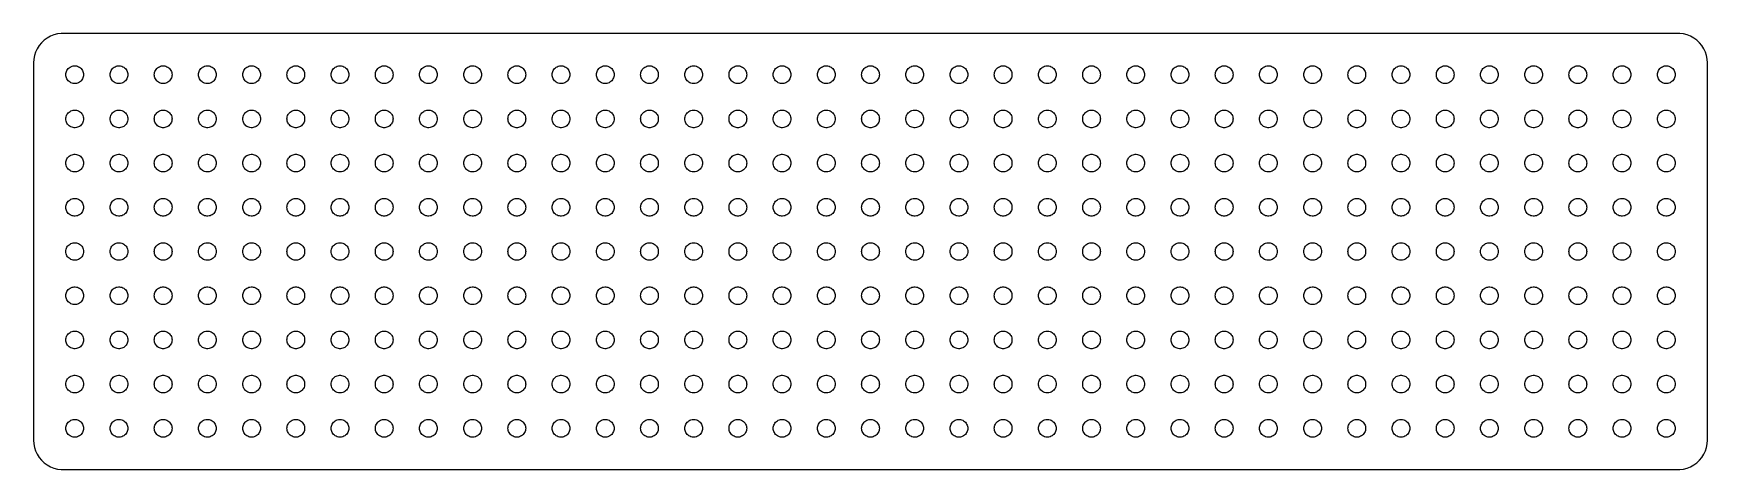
# Model space of a CAD drawing. Header units: metres. Extents: x -142 to 142, y -37 to 37.
import ezdxf

# ---------------------------------------------------------------- set-up
doc = ezdxf.new("R2010")
doc.units = ezdxf.units.M

msp = doc.modelspace()

# ---------------------------------------------------------------- linework, layer by layer
for p, q in [((-137.314, 36.9901), (-137.937, 36.9114)), ((137.314, 36.9901), (-137.314, 36.9901)), ((137.937, 36.9114), (137.314, 36.9901)), ((-141.382, 34.4088), (-141.649, 33.8406)), ((-141.045, 34.9389), (-141.382, 34.4088)), ((-140.645, 35.4227), (-141.045, 34.9389)), ((-140.187, 35.8526), (-140.645, 35.4227)), ((-139.679, 36.2216), (-140.187, 35.8526)), ((-139.129, 36.5241), (-139.679, 36.2216)), ((-138.545, 36.7553), (-139.129, 36.5241)), ((-137.937, 36.9114), (-138.545, 36.7553)), ((138.545, 36.7553), (137.937, 36.9114)), ((139.129, 36.5241), (138.545, 36.7553)), ((139.679, 36.2216), (139.129, 36.5241)), ((140.187, 35.8526), (139.679, 36.2216)), ((140.645, 35.4227), (140.187, 35.8526)), ((141.045, 34.9389), (140.645, 35.4227)), ((141.382, 34.4088), (141.045, 34.9389)), ((141.649, 33.8406), (141.382, 34.4088)), ((-141.961, 32.6267), (-142, 32)), ((-142, 32), (-142, -32)), ((-141.843, 33.2434), (-141.961, 32.6267)), ((-141.649, 33.8406), (-141.843, 33.2434)), ((-135.956, 31.1558), (-135.804, 31.2665)), ((-135.804, 31.2665), (-135.639, 31.3572)), ((-135.639, 31.3572), (-135.464, 31.4266)), ((-135.464, 31.4266), (-135.281, 31.4734)), ((-135.281, 31.4734), (-135.094, 31.497)), ((-135.094, 31.497), (-134.906, 31.497)), ((-134.906, 31.497), (-134.719, 31.4734)), ((-134.719, 31.4734), (-134.536, 31.4266)), ((-134.536, 31.4266), (-134.361, 31.3572)), ((-134.361, 31.3572), (-134.196, 31.2665)), ((-134.196, 31.2665), (-134.044, 31.1558)), ((-128.456, 31.1558), (-128.304, 31.2665)), ((-128.304, 31.2665), (-128.139, 31.3572)), ((-128.139, 31.3572), (-127.964, 31.4266)), ((-127.964, 31.4266), (-127.781, 31.4734)), ((-127.781, 31.4734), (-127.594, 31.497)), ((-127.594, 31.497), (-127.406, 31.497)), ((-127.406, 31.497), (-127.219, 31.4734)), ((-127.219, 31.4734), (-127.036, 31.4266)), ((-127.036, 31.4266), (-126.861, 31.3572)), ((-126.861, 31.3572), (-126.696, 31.2665)), ((-126.696, 31.2665), (-126.544, 31.1558)), ((-120.956, 31.1558), (-120.804, 31.2665)), ((-120.804, 31.2665), (-120.639, 31.3572)), ((-120.639, 31.3572), (-120.464, 31.4266)), ((-120.464, 31.4266), (-120.281, 31.4734)), ((-120.281, 31.4734), (-120.094, 31.497)), ((-120.094, 31.497), (-119.906, 31.497)), ((-119.906, 31.497), (-119.719, 31.4734)), ((-119.719, 31.4734), (-119.536, 31.4266)), ((-119.536, 31.4266), (-119.361, 31.3572)), ((-119.361, 31.3572), (-119.196, 31.2665)), ((-119.196, 31.2665), (-119.044, 31.1558)), ((-113.456, 31.1558), (-113.304, 31.2665)), ((-113.304, 31.2665), (-113.139, 31.3572)), ((-113.139, 31.3572), (-112.964, 31.4266)), ((-112.964, 31.4266), (-112.781, 31.4734)), ((-112.781, 31.4734), (-112.594, 31.497)), ((-112.594, 31.497), (-112.406, 31.497)), ((-112.406, 31.497), (-112.219, 31.4734)), ((-112.219, 31.4734), (-112.036, 31.4266)), ((-112.036, 31.4266), (-111.861, 31.3572)), ((-111.861, 31.3572), (-111.696, 31.2665)), ((-111.696, 31.2665), (-111.544, 31.1558)), ((-105.956, 31.1558), (-105.804, 31.2665)), ((-105.804, 31.2665), (-105.639, 31.3572)), ((-105.639, 31.3572), (-105.464, 31.4266)), ((-105.464, 31.4266), (-105.281, 31.4734)), ((-105.281, 31.4734), (-105.094, 31.497)), ((-105.094, 31.497), (-104.906, 31.497)), ((-104.906, 31.497), (-104.719, 31.4734)), ((-104.719, 31.4734), (-104.536, 31.4266)), ((-104.536, 31.4266), (-104.361, 31.3572)), ((-104.361, 31.3572), (-104.196, 31.2665)), ((-104.196, 31.2665), (-104.044, 31.1558)), ((-98.4561, 31.1558), (-98.3037, 31.2665)), ((-98.3037, 31.2665), (-98.1387, 31.3572)), ((-98.1387, 31.3572), (-97.9635, 31.4266)), ((-97.9635, 31.4266), (-97.7811, 31.4734)), ((-97.7811, 31.4734), (-97.5942, 31.497)), ((-97.5942, 31.497), (-97.4058, 31.497)), ((-97.4058, 31.497), (-97.2189, 31.4734)), ((-97.2189, 31.4734), (-97.0365, 31.4266)), ((-97.0365, 31.4266), (-96.8613, 31.3572)), ((-96.8613, 31.3572), (-96.6963, 31.2665)), ((-96.6963, 31.2665), (-96.5439, 31.1558)), ((-90.9561, 31.1558), (-90.8037, 31.2665)), ((-90.8037, 31.2665), (-90.6387, 31.3572)), ((-90.6387, 31.3572), (-90.4635, 31.4266)), ((-90.4635, 31.4266), (-90.2811, 31.4734)), ((-90.2811, 31.4734), (-90.0942, 31.497)), ((-90.0942, 31.497), (-89.9058, 31.497)), ((-89.9058, 31.497), (-89.7189, 31.4734)), ((-89.7189, 31.4734), (-89.5365, 31.4266)), ((-89.5365, 31.4266), (-89.3613, 31.3572)), ((-89.3613, 31.3572), (-89.1963, 31.2665)), ((-89.1963, 31.2665), (-89.0439, 31.1558)), ((-83.4561, 31.1558), (-83.3037, 31.2665)), ((-83.3037, 31.2665), (-83.1387, 31.3572)), ((-83.1387, 31.3572), (-82.9635, 31.4266)), ((-82.9635, 31.4266), (-82.7811, 31.4734)), ((-82.7811, 31.4734), (-82.5942, 31.497)), ((-82.5942, 31.497), (-82.4058, 31.497)), ((-82.4058, 31.497), (-82.2189, 31.4734)), ((-82.2189, 31.4734), (-82.0365, 31.4266)), ((-82.0365, 31.4266), (-81.8613, 31.3572)), ((-81.8613, 31.3572), (-81.6963, 31.2665)), ((-81.6963, 31.2665), (-81.5439, 31.1558)), ((-75.9561, 31.1558), (-75.8037, 31.2665)), ((-75.8037, 31.2665), (-75.6387, 31.3572)), ((-75.6387, 31.3572), (-75.4635, 31.4266)), ((-75.4635, 31.4266), (-75.2811, 31.4734)), ((-75.2811, 31.4734), (-75.0942, 31.497)), ((-75.0942, 31.497), (-74.9058, 31.497)), ((-74.9058, 31.497), (-74.7189, 31.4734)), ((-74.7189, 31.4734), (-74.5365, 31.4266)), ((-74.5365, 31.4266), (-74.3613, 31.3572)), ((-74.3613, 31.3572), (-74.1963, 31.2665)), ((-74.1963, 31.2665), (-74.0439, 31.1558)), ((-68.4561, 31.1558), (-68.3037, 31.2665)), ((-68.3037, 31.2665), (-68.1387, 31.3572)), ((-68.1387, 31.3572), (-67.9635, 31.4266)), ((-67.9635, 31.4266), (-67.7811, 31.4734)), ((-67.7811, 31.4734), (-67.5942, 31.497)), ((-67.5942, 31.497), (-67.4058, 31.497)), ((-67.4058, 31.497), (-67.2189, 31.4734)), ((-67.2189, 31.4734), (-67.0365, 31.4266)), ((-67.0365, 31.4266), (-66.8613, 31.3572)), ((-66.8613, 31.3572), (-66.6963, 31.2665)), ((-66.6963, 31.2665), (-66.5439, 31.1558)), ((-60.9561, 31.1558), (-60.8037, 31.2665)), ((-60.8037, 31.2665), (-60.6387, 31.3572)), ((-60.6387, 31.3572), (-60.4635, 31.4266)), ((-60.4635, 31.4266), (-60.2811, 31.4734)), ((-60.2811, 31.4734), (-60.0942, 31.497)), ((-60.0942, 31.497), (-59.9058, 31.497)), ((-59.9058, 31.497), (-59.7189, 31.4734)), ((-59.7189, 31.4734), (-59.5365, 31.4266)), ((-59.5365, 31.4266), (-59.3613, 31.3572)), ((-59.3613, 31.3572), (-59.1963, 31.2665)), ((-59.1963, 31.2665), (-59.0439, 31.1558)), ((-53.4561, 31.1558), (-53.3037, 31.2665)), ((-53.3037, 31.2665), (-53.1387, 31.3572)), ((-53.1387, 31.3572), (-52.9635, 31.4266)), ((-52.9635, 31.4266), (-52.7811, 31.4734)), ((-52.7811, 31.4734), (-52.5942, 31.497)), ((-52.5942, 31.497), (-52.4058, 31.497)), ((-52.4058, 31.497), (-52.2189, 31.4734)), ((-52.2189, 31.4734), (-52.0365, 31.4266)), ((-52.0365, 31.4266), (-51.8613, 31.3572)), ((-51.8613, 31.3572), (-51.6963, 31.2665)), ((-51.6963, 31.2665), (-51.5439, 31.1558)), ((-45.9561, 31.1558), (-45.8037, 31.2665)), ((-45.8037, 31.2665), (-45.6387, 31.3572)), ((-45.6387, 31.3572), (-45.4635, 31.4266)), ((-45.4635, 31.4266), (-45.2811, 31.4734)), ((-45.2811, 31.4734), (-45.0942, 31.497)), ((-45.0942, 31.497), (-44.9058, 31.497)), ((-44.9058, 31.497), (-44.7189, 31.4734)), ((-44.7189, 31.4734), (-44.5365, 31.4266)), ((-44.5365, 31.4266), (-44.3613, 31.3572)), ((-44.3613, 31.3572), (-44.1963, 31.2665)), ((-44.1963, 31.2665), (-44.0439, 31.1558)), ((-38.4561, 31.1558), (-38.3037, 31.2665)), ((-38.3037, 31.2665), (-38.1387, 31.3572)), ((-38.1387, 31.3572), (-37.9635, 31.4266)), ((-37.9635, 31.4266), (-37.7811, 31.4734)), ((-37.7811, 31.4734), (-37.5942, 31.497)), ((-37.5942, 31.497), (-37.4058, 31.497)), ((-37.4058, 31.497), (-37.2189, 31.4734)), ((-37.2189, 31.4734), (-37.0365, 31.4266)), ((-37.0365, 31.4266), (-36.8613, 31.3572)), ((-36.8613, 31.3572), (-36.6963, 31.2665)), ((-36.6963, 31.2665), (-36.5439, 31.1558)), ((-30.9561, 31.1558), (-30.8037, 31.2665)), ((-30.8037, 31.2665), (-30.6387, 31.3572)), ((-30.6387, 31.3572), (-30.4635, 31.4266)), ((-30.4635, 31.4266), (-30.2811, 31.4734)), ((-30.2811, 31.4734), (-30.0942, 31.497)), ((-30.0942, 31.497), (-29.9058, 31.497)), ((-29.9058, 31.497), (-29.7189, 31.4734)), ((-29.7189, 31.4734), (-29.5365, 31.4266)), ((-29.5365, 31.4266), (-29.3613, 31.3572)), ((-29.3613, 31.3572), (-29.1963, 31.2665)), ((-29.1963, 31.2665), (-29.0439, 31.1558)), ((-23.4561, 31.1558), (-23.3037, 31.2665)), ((-23.3037, 31.2665), (-23.1387, 31.3572)), ((-23.1387, 31.3572), (-22.9635, 31.4266)), ((-22.9635, 31.4266), (-22.7811, 31.4734)), ((-22.7811, 31.4734), (-22.5942, 31.497)), ((-22.5942, 31.497), (-22.4058, 31.497)), ((-22.4058, 31.497), (-22.2189, 31.4734)), ((-22.2189, 31.4734), (-22.0365, 31.4266)), ((-22.0365, 31.4266), (-21.8613, 31.3572)), ((-21.8613, 31.3572), (-21.6963, 31.2665)), ((-21.6963, 31.2665), (-21.5439, 31.1558)), ((-15.9561, 31.1558), (-15.8037, 31.2665)), ((-15.8037, 31.2665), (-15.6387, 31.3572)), ((-15.6387, 31.3572), (-15.4635, 31.4266)), ((-15.4635, 31.4266), (-15.2811, 31.4734)), ((-15.2811, 31.4734), (-15.0942, 31.497)), ((-15.0942, 31.497), (-14.9058, 31.497)), ((-14.9058, 31.497), (-14.7189, 31.4734)), ((-14.7189, 31.4734), (-14.5365, 31.4266)), ((-14.5365, 31.4266), (-14.3613, 31.3572)), ((-14.3613, 31.3572), (-14.1963, 31.2665)), ((-14.1963, 31.2665), (-14.0439, 31.1558)), ((-8.45613, 31.1558), (-8.30373, 31.2665)), ((-8.30373, 31.2665), (-8.13866, 31.3572)), ((-8.13866, 31.3572), (-7.96352, 31.4266)), ((-7.96352, 31.4266), (-7.78107, 31.4734)), ((-7.78107, 31.4734), (-7.59418, 31.497)), ((-7.59418, 31.497), (-7.40581, 31.497)), ((-7.40581, 31.497), (-7.21892, 31.4734)), ((-7.21892, 31.4734), (-7.03647, 31.4266)), ((-7.03647, 31.4266), (-6.86133, 31.3572)), ((-6.86133, 31.3572), (-6.69626, 31.2665)), ((-6.69626, 31.2665), (-6.54385, 31.1558)), ((-0.956131, 31.1558), (-0.803726, 31.2665)), ((-0.803726, 31.2665), (-0.638657, 31.3572)), ((-0.638657, 31.3572), (-0.463516, 31.4266)), ((-0.463516, 31.4266), (-0.281067, 31.4734)), ((-0.281067, 31.4734), (-0.094177, 31.497)), ((-0.094177, 31.497), (0.094177, 31.497)), ((0.094177, 31.497), (0.281067, 31.4734)), ((0.281067, 31.4734), (0.463516, 31.4266)), ((0.463516, 31.4266), (0.638657, 31.3572)), ((0.638657, 31.3572), (0.803726, 31.2665)), ((0.803726, 31.2665), (0.956131, 31.1558)), ((6.54385, 31.1558), (6.69626, 31.2665)), ((6.69626, 31.2665), (6.86133, 31.3572)), ((6.86133, 31.3572), (7.03647, 31.4266)), ((7.03647, 31.4266), (7.21892, 31.4734)), ((7.21892, 31.4734), (7.40581, 31.497)), ((7.40581, 31.497), (7.59418, 31.497)), ((7.59418, 31.497), (7.78107, 31.4734)), ((7.78107, 31.4734), (7.96352, 31.4266)), ((7.96352, 31.4266), (8.13866, 31.3572)), ((8.13866, 31.3572), (8.30373, 31.2665)), ((8.30373, 31.2665), (8.45613, 31.1558)), ((14.0439, 31.1558), (14.1963, 31.2665)), ((14.1963, 31.2665), (14.3613, 31.3572)), ((14.3613, 31.3572), (14.5365, 31.4266)), ((14.5365, 31.4266), (14.7189, 31.4734)), ((14.7189, 31.4734), (14.9058, 31.497)), ((14.9058, 31.497), (15.0942, 31.497)), ((15.0942, 31.497), (15.2811, 31.4734)), ((15.2811, 31.4734), (15.4635, 31.4266)), ((15.4635, 31.4266), (15.6387, 31.3572)), ((15.6387, 31.3572), (15.8037, 31.2665)), ((15.8037, 31.2665), (15.9561, 31.1558)), ((21.5439, 31.1558), (21.6963, 31.2665)), ((21.6963, 31.2665), (21.8613, 31.3572)), ((21.8613, 31.3572), (22.0365, 31.4266)), ((22.0365, 31.4266), (22.2189, 31.4734)), ((22.2189, 31.4734), (22.4058, 31.497)), ((22.4058, 31.497), (22.5942, 31.497)), ((22.5942, 31.497), (22.7811, 31.4734)), ((22.7811, 31.4734), (22.9635, 31.4266)), ((22.9635, 31.4266), (23.1387, 31.3572)), ((23.1387, 31.3572), (23.3037, 31.2665)), ((23.3037, 31.2665), (23.4561, 31.1558)), ((29.0439, 31.1558), (29.1963, 31.2665)), ((29.1963, 31.2665), (29.3613, 31.3572)), ((29.3613, 31.3572), (29.5365, 31.4266)), ((29.5365, 31.4266), (29.7189, 31.4734)), ((29.7189, 31.4734), (29.9058, 31.497)), ((29.9058, 31.497), (30.0942, 31.497)), ((30.0942, 31.497), (30.2811, 31.4734)), ((30.2811, 31.4734), (30.4635, 31.4266)), ((30.4635, 31.4266), (30.6387, 31.3572)), ((30.6387, 31.3572), (30.8037, 31.2665)), ((30.8037, 31.2665), (30.9561, 31.1558)), ((36.5439, 31.1558), (36.6963, 31.2665)), ((36.6963, 31.2665), (36.8613, 31.3572)), ((36.8613, 31.3572), (37.0365, 31.4266)), ((37.0365, 31.4266), (37.2189, 31.4734)), ((37.2189, 31.4734), (37.4058, 31.497)), ((37.4058, 31.497), (37.5942, 31.497)), ((37.5942, 31.497), (37.7811, 31.4734)), ((37.7811, 31.4734), (37.9635, 31.4266)), ((37.9635, 31.4266), (38.1387, 31.3572)), ((38.1387, 31.3572), (38.3037, 31.2665)), ((38.3037, 31.2665), (38.4561, 31.1558)), ((44.0439, 31.1558), (44.1963, 31.2665)), ((44.1963, 31.2665), (44.3613, 31.3572)), ((44.3613, 31.3572), (44.5365, 31.4266)), ((44.5365, 31.4266), (44.7189, 31.4734)), ((44.7189, 31.4734), (44.9058, 31.497)), ((44.9058, 31.497), (45.0942, 31.497)), ((45.0942, 31.497), (45.2811, 31.4734)), ((45.2811, 31.4734), (45.4635, 31.4266)), ((45.4635, 31.4266), (45.6387, 31.3572)), ((45.6387, 31.3572), (45.8037, 31.2665)), ((45.8037, 31.2665), (45.9561, 31.1558)), ((51.5439, 31.1558), (51.6963, 31.2665)), ((51.6963, 31.2665), (51.8613, 31.3572)), ((51.8613, 31.3572), (52.0365, 31.4266)), ((52.0365, 31.4266), (52.2189, 31.4734)), ((52.2189, 31.4734), (52.4058, 31.497)), ((52.4058, 31.497), (52.5942, 31.497)), ((52.5942, 31.497), (52.7811, 31.4734)), ((52.7811, 31.4734), (52.9635, 31.4266)), ((52.9635, 31.4266), (53.1387, 31.3572)), ((53.1387, 31.3572), (53.3037, 31.2665)), ((53.3037, 31.2665), (53.4561, 31.1558)), ((59.0439, 31.1558), (59.1963, 31.2665)), ((59.1963, 31.2665), (59.3613, 31.3572)), ((59.3613, 31.3572), (59.5365, 31.4266)), ((59.5365, 31.4266), (59.7189, 31.4734)), ((59.7189, 31.4734), (59.9058, 31.497)), ((59.9058, 31.497), (60.0942, 31.497)), ((60.0942, 31.497), (60.2811, 31.4734)), ((60.2811, 31.4734), (60.4635, 31.4266)), ((60.4635, 31.4266), (60.6387, 31.3572)), ((60.6387, 31.3572), (60.8037, 31.2665)), ((60.8037, 31.2665), (60.9561, 31.1558)), ((66.5439, 31.1558), (66.6963, 31.2665)), ((66.6963, 31.2665), (66.8613, 31.3572)), ((66.8613, 31.3572), (67.0365, 31.4266)), ((67.0365, 31.4266), (67.2189, 31.4734)), ((67.2189, 31.4734), (67.4058, 31.497)), ((67.4058, 31.497), (67.5942, 31.497)), ((67.5942, 31.497), (67.7811, 31.4734)), ((67.7811, 31.4734), (67.9635, 31.4266)), ((67.9635, 31.4266), (68.1387, 31.3572)), ((68.1387, 31.3572), (68.3037, 31.2665)), ((68.3037, 31.2665), (68.4561, 31.1558)), ((74.0439, 31.1558), (74.1963, 31.2665)), ((74.1963, 31.2665), (74.3613, 31.3572)), ((74.3613, 31.3572), (74.5365, 31.4266)), ((74.5365, 31.4266), (74.7189, 31.4734)), ((74.7189, 31.4734), (74.9058, 31.497)), ((74.9058, 31.497), (75.0942, 31.497)), ((75.0942, 31.497), (75.2811, 31.4734)), ((75.2811, 31.4734), (75.4635, 31.4266)), ((75.4635, 31.4266), (75.6387, 31.3572)), ((75.6387, 31.3572), (75.8037, 31.2665)), ((75.8037, 31.2665), (75.9561, 31.1558)), ((81.5439, 31.1558), (81.6963, 31.2665)), ((81.6963, 31.2665), (81.8613, 31.3572)), ((81.8613, 31.3572), (82.0365, 31.4266)), ((82.0365, 31.4266), (82.2189, 31.4734)), ((82.2189, 31.4734), (82.4058, 31.497)), ((82.4058, 31.497), (82.5942, 31.497)), ((82.5942, 31.497), (82.7811, 31.4734)), ((82.7811, 31.4734), (82.9635, 31.4266)), ((82.9635, 31.4266), (83.1387, 31.3572)), ((83.1387, 31.3572), (83.3037, 31.2665)), ((83.3037, 31.2665), (83.4561, 31.1558)), ((89.0439, 31.1558), (89.1963, 31.2665)), ((89.1963, 31.2665), (89.3613, 31.3572)), ((89.3613, 31.3572), (89.5365, 31.4266)), ((89.5365, 31.4266), (89.7189, 31.4734)), ((89.7189, 31.4734), (89.9058, 31.497)), ((89.9058, 31.497), (90.0942, 31.497)), ((90.0942, 31.497), (90.2811, 31.4734)), ((90.2811, 31.4734), (90.4635, 31.4266)), ((90.4635, 31.4266), (90.6387, 31.3572)), ((90.6387, 31.3572), (90.8037, 31.2665)), ((90.8037, 31.2665), (90.9561, 31.1558)), ((96.5439, 31.1558), (96.6963, 31.2665)), ((96.6963, 31.2665), (96.8613, 31.3572)), ((96.8613, 31.3572), (97.0365, 31.4266)), ((97.0365, 31.4266), (97.2189, 31.4734)), ((97.2189, 31.4734), (97.4058, 31.497)), ((97.4058, 31.497), (97.5942, 31.497)), ((97.5942, 31.497), (97.7811, 31.4734)), ((97.7811, 31.4734), (97.9635, 31.4266)), ((97.9635, 31.4266), (98.1387, 31.3572)), ((98.1387, 31.3572), (98.3037, 31.2665)), ((98.3037, 31.2665), (98.4561, 31.1558)), ((104.044, 31.1558), (104.196, 31.2665)), ((104.196, 31.2665), (104.361, 31.3572)), ((104.361, 31.3572), (104.536, 31.4266)), ((104.536, 31.4266), (104.719, 31.4734)), ((104.719, 31.4734), (104.906, 31.497)), ((104.906, 31.497), (105.094, 31.497)), ((105.094, 31.497), (105.281, 31.4734)), ((105.281, 31.4734), (105.464, 31.4266)), ((105.464, 31.4266), (105.639, 31.3572)), ((105.639, 31.3572), (105.804, 31.2665)), ((105.804, 31.2665), (105.956, 31.1558)), ((111.544, 31.1558), (111.696, 31.2665)), ((111.696, 31.2665), (111.861, 31.3572)), ((111.861, 31.3572), (112.036, 31.4266)), ((112.036, 31.4266), (112.219, 31.4734)), ((112.219, 31.4734), (112.406, 31.497)), ((112.406, 31.497), (112.594, 31.497)), ((112.594, 31.497), (112.781, 31.4734)), ((112.781, 31.4734), (112.964, 31.4266)), ((112.964, 31.4266), (113.139, 31.3572)), ((113.139, 31.3572), (113.304, 31.2665)), ((113.304, 31.2665), (113.456, 31.1558)), ((119.044, 31.1558), (119.196, 31.2665)), ((119.196, 31.2665), (119.361, 31.3572)), ((119.361, 31.3572), (119.536, 31.4266)), ((119.536, 31.4266), (119.719, 31.4734)), ((119.719, 31.4734), (119.906, 31.497)), ((119.906, 31.497), (120.094, 31.497)), ((120.094, 31.497), (120.281, 31.4734)), ((120.281, 31.4734), (120.464, 31.4266)), ((120.464, 31.4266), (120.639, 31.3572)), ((120.639, 31.3572), (120.804, 31.2665)), ((120.804, 31.2665), (120.956, 31.1558)), ((126.544, 31.1558), (126.696, 31.2665)), ((126.696, 31.2665), (126.861, 31.3572)), ((126.861, 31.3572), (127.036, 31.4266)), ((127.036, 31.4266), (127.219, 31.4734)), ((127.219, 31.4734), (127.406, 31.497)), ((127.406, 31.497), (127.594, 31.497)), ((127.594, 31.497), (127.781, 31.4734)), ((127.781, 31.4734), (127.964, 31.4266)), ((127.964, 31.4266), (128.139, 31.3572)), ((128.139, 31.3572), (128.304, 31.2665)), ((128.304, 31.2665), (128.456, 31.1558)), ((134.044, 31.1558), (134.196, 31.2665)), ((134.196, 31.2665), (134.361, 31.3572)), ((134.361, 31.3572), (134.536, 31.4266)), ((134.536, 31.4266), (134.719, 31.4734)), ((134.719, 31.4734), (134.906, 31.497)), ((134.906, 31.497), (135.094, 31.497)), ((135.094, 31.497), (135.281, 31.4734)), ((135.281, 31.4734), (135.464, 31.4266)), ((135.464, 31.4266), (135.639, 31.3572)), ((135.639, 31.3572), (135.804, 31.2665)), ((135.804, 31.2665), (135.956, 31.1558)), ((141.843, 33.2434), (141.649, 33.8406)), ((141.961, 32.6267), (141.843, 33.2434)), ((142, 32), (141.961, 32.6267)), ((142, -32), (142, 32)), ((-136.5, 30), (-136.488, 30.188)), ((-136.488, 29.812), (-136.5, 30)), ((-136.488, 30.188), (-136.453, 30.373)), ((-136.453, 29.627), (-136.488, 29.812)), ((-136.453, 30.373), (-136.395, 30.5522)), ((-136.395, 29.4478), (-136.453, 29.627)), ((-136.395, 30.5522), (-136.314, 30.7226)), ((-136.314, 29.2774), (-136.395, 29.4478)), ((-136.314, 30.7226), (-136.214, 30.8817)), ((-136.214, 29.1183), (-136.314, 29.2774)), ((-136.214, 30.8817), (-136.093, 31.0268)), ((-136.093, 28.9732), (-136.214, 29.1183)), ((-136.093, 31.0268), (-135.956, 31.1558)), ((-135.956, 28.8442), (-136.093, 28.9732)), ((-135.804, 28.7335), (-135.956, 28.8442)), ((-135.639, 28.6427), (-135.804, 28.7335)), ((-135.464, 28.5734), (-135.639, 28.6427)), ((-135.281, 28.5266), (-135.464, 28.5734)), ((-135.094, 28.503), (-135.281, 28.5266)), ((-134.906, 28.503), (-135.094, 28.503)), ((-134.719, 28.5266), (-134.906, 28.503)), ((-134.536, 28.5734), (-134.719, 28.5266)), ((-134.361, 28.6427), (-134.536, 28.5734)), ((-134.196, 28.7335), (-134.361, 28.6427)), ((-134.044, 28.8442), (-134.196, 28.7335)), ((-134.044, 31.1558), (-133.907, 31.0268)), ((-133.907, 28.9732), (-134.044, 28.8442)), ((-133.907, 31.0268), (-133.786, 30.8817)), ((-133.786, 29.1183), (-133.907, 28.9732)), ((-133.786, 30.8817), (-133.686, 30.7226)), ((-133.686, 29.2774), (-133.786, 29.1183)), ((-133.686, 30.7226), (-133.605, 30.5522)), ((-133.605, 29.4478), (-133.686, 29.2774)), ((-133.605, 30.5522), (-133.547, 30.373)), ((-133.547, 29.627), (-133.605, 29.4478)), ((-133.547, 30.373), (-133.512, 30.188)), ((-133.512, 29.812), (-133.547, 29.627)), ((-133.512, 30.188), (-133.5, 30)), ((-133.5, 30), (-133.512, 29.812)), ((-129, 30), (-128.988, 30.188)), ((-128.988, 29.812), (-129, 30)), ((-128.988, 30.188), (-128.953, 30.373)), ((-128.953, 29.627), (-128.988, 29.812)), ((-128.953, 30.373), (-128.895, 30.5522)), ((-128.895, 29.4478), (-128.953, 29.627)), ((-128.895, 30.5522), (-128.814, 30.7226)), ((-128.814, 29.2774), (-128.895, 29.4478)), ((-128.814, 30.7226), (-128.714, 30.8817)), ((-128.714, 29.1183), (-128.814, 29.2774)), ((-128.714, 30.8817), (-128.593, 31.0268)), ((-128.593, 28.9732), (-128.714, 29.1183)), ((-128.593, 31.0268), (-128.456, 31.1558)), ((-128.456, 28.8442), (-128.593, 28.9732)), ((-128.304, 28.7335), (-128.456, 28.8442)), ((-128.139, 28.6427), (-128.304, 28.7335)), ((-127.964, 28.5734), (-128.139, 28.6427)), ((-127.781, 28.5266), (-127.964, 28.5734)), ((-127.594, 28.503), (-127.781, 28.5266)), ((-127.406, 28.503), (-127.594, 28.503)), ((-127.219, 28.5266), (-127.406, 28.503)), ((-127.036, 28.5734), (-127.219, 28.5266)), ((-126.861, 28.6427), (-127.036, 28.5734)), ((-126.696, 28.7335), (-126.861, 28.6427)), ((-126.544, 28.8442), (-126.696, 28.7335)), ((-126.544, 31.1558), (-126.407, 31.0268)), ((-126.407, 28.9732), (-126.544, 28.8442)), ((-126.407, 31.0268), (-126.286, 30.8817)), ((-126.286, 29.1183), (-126.407, 28.9732)), ((-126.286, 30.8817), (-126.186, 30.7226)), ((-126.186, 29.2774), (-126.286, 29.1183)), ((-126.186, 30.7226), (-126.105, 30.5522)), ((-126.105, 29.4478), (-126.186, 29.2774)), ((-126.105, 30.5522), (-126.047, 30.373)), ((-126.047, 29.627), (-126.105, 29.4478)), ((-126.047, 30.373), (-126.012, 30.188)), ((-126.012, 29.812), (-126.047, 29.627)), ((-126.012, 30.188), (-126, 30)), ((-126, 30), (-126.012, 29.812)), ((-121.5, 30), (-121.488, 30.188)), ((-121.488, 29.812), (-121.5, 30)), ((-121.488, 30.188), (-121.453, 30.373)), ((-121.453, 29.627), (-121.488, 29.812)), ((-121.453, 30.373), (-121.395, 30.5522)), ((-121.395, 29.4478), (-121.453, 29.627)), ((-121.395, 30.5522), (-121.314, 30.7226)), ((-121.314, 29.2774), (-121.395, 29.4478)), ((-121.314, 30.7226), (-121.214, 30.8817)), ((-121.214, 29.1183), (-121.314, 29.2774)), ((-121.214, 30.8817), (-121.093, 31.0268)), ((-121.093, 28.9732), (-121.214, 29.1183)), ((-121.093, 31.0268), (-120.956, 31.1558)), ((-120.956, 28.8442), (-121.093, 28.9732)), ((-120.804, 28.7335), (-120.956, 28.8442)), ((-120.639, 28.6427), (-120.804, 28.7335)), ((-120.464, 28.5734), (-120.639, 28.6427)), ((-120.281, 28.5266), (-120.464, 28.5734)), ((-120.094, 28.503), (-120.281, 28.5266)), ((-119.906, 28.503), (-120.094, 28.503)), ((-119.719, 28.5266), (-119.906, 28.503)), ((-119.536, 28.5734), (-119.719, 28.5266)), ((-119.361, 28.6427), (-119.536, 28.5734)), ((-119.196, 28.7335), (-119.361, 28.6427)), ((-119.044, 28.8442), (-119.196, 28.7335)), ((-119.044, 31.1558), (-118.907, 31.0268)), ((-118.907, 28.9732), (-119.044, 28.8442)), ((-118.907, 31.0268), (-118.786, 30.8817)), ((-118.786, 29.1183), (-118.907, 28.9732)), ((-118.786, 30.8817), (-118.686, 30.7226)), ((-118.686, 29.2774), (-118.786, 29.1183)), ((-118.686, 30.7226), (-118.605, 30.5522)), ((-118.605, 29.4478), (-118.686, 29.2774)), ((-118.605, 30.5522), (-118.547, 30.373)), ((-118.547, 29.627), (-118.605, 29.4478)), ((-118.547, 30.373), (-118.512, 30.188)), ((-118.512, 29.812), (-118.547, 29.627)), ((-118.512, 30.188), (-118.5, 30)), ((-118.5, 30), (-118.512, 29.812)), ((-114, 30), (-113.988, 30.188)), ((-113.988, 29.812), (-114, 30)), ((-113.988, 30.188), (-113.953, 30.373)), ((-113.953, 29.627), (-113.988, 29.812)), ((-113.953, 30.373), (-113.895, 30.5522)), ((-113.895, 29.4478), (-113.953, 29.627)), ((-113.895, 30.5522), (-113.814, 30.7226)), ((-113.814, 29.2774), (-113.895, 29.4478)), ((-113.814, 30.7226), (-113.714, 30.8817)), ((-113.714, 29.1183), (-113.814, 29.2774)), ((-113.714, 30.8817), (-113.593, 31.0268)), ((-113.593, 28.9732), (-113.714, 29.1183)), ((-113.593, 31.0268), (-113.456, 31.1558)), ((-113.456, 28.8442), (-113.593, 28.9732)), ((-113.304, 28.7335), (-113.456, 28.8442)), ((-113.139, 28.6427), (-113.304, 28.7335)), ((-112.964, 28.5734), (-113.139, 28.6427)), ((-112.781, 28.5266), (-112.964, 28.5734)), ((-112.594, 28.503), (-112.781, 28.5266)), ((-112.406, 28.503), (-112.594, 28.503)), ((-112.219, 28.5266), (-112.406, 28.503)), ((-112.036, 28.5734), (-112.219, 28.5266)), ((-111.861, 28.6427), (-112.036, 28.5734)), ((-111.696, 28.7335), (-111.861, 28.6427)), ((-111.544, 28.8442), (-111.696, 28.7335)), ((-111.544, 31.1558), (-111.407, 31.0268)), ((-111.407, 28.9732), (-111.544, 28.8442)), ((-111.407, 31.0268), (-111.286, 30.8817)), ((-111.286, 29.1183), (-111.407, 28.9732)), ((-111.286, 30.8817), (-111.186, 30.7226)), ((-111.186, 29.2774), (-111.286, 29.1183)), ((-111.186, 30.7226), (-111.105, 30.5522)), ((-111.105, 29.4478), (-111.186, 29.2774)), ((-111.105, 30.5522), (-111.047, 30.373)), ((-111.047, 29.627), (-111.105, 29.4478)), ((-111.047, 30.373), (-111.012, 30.188)), ((-111.012, 29.812), (-111.047, 29.627)), ((-111.012, 30.188), (-111, 30)), ((-111, 30), (-111.012, 29.812)), ((-106.5, 30), (-106.488, 30.188)), ((-106.488, 29.812), (-106.5, 30)), ((-106.488, 30.188), (-106.453, 30.373)), ((-106.453, 29.627), (-106.488, 29.812)), ((-106.453, 30.373), (-106.395, 30.5522)), ((-106.395, 29.4478), (-106.453, 29.627)), ((-106.395, 30.5522), (-106.314, 30.7226)), ((-106.314, 29.2774), (-106.395, 29.4478)), ((-106.314, 30.7226), (-106.214, 30.8817)), ((-106.214, 29.1183), (-106.314, 29.2774)), ((-106.214, 30.8817), (-106.093, 31.0268)), ((-106.093, 28.9732), (-106.214, 29.1183)), ((-106.093, 31.0268), (-105.956, 31.1558)), ((-105.956, 28.8442), (-106.093, 28.9732)), ((-105.804, 28.7335), (-105.956, 28.8442)), ((-105.639, 28.6427), (-105.804, 28.7335)), ((-105.464, 28.5734), (-105.639, 28.6427)), ((-105.281, 28.5266), (-105.464, 28.5734)), ((-105.094, 28.503), (-105.281, 28.5266)), ((-104.906, 28.503), (-105.094, 28.503)), ((-104.719, 28.5266), (-104.906, 28.503)), ((-104.536, 28.5734), (-104.719, 28.5266)), ((-104.361, 28.6427), (-104.536, 28.5734)), ((-104.196, 28.7335), (-104.361, 28.6427)), ((-104.044, 28.8442), (-104.196, 28.7335)), ((-104.044, 31.1558), (-103.907, 31.0268)), ((-103.907, 28.9732), (-104.044, 28.8442)), ((-103.907, 31.0268), (-103.786, 30.8817)), ((-103.786, 29.1183), (-103.907, 28.9732)), ((-103.786, 30.8817), (-103.686, 30.7226)), ((-103.686, 29.2774), (-103.786, 29.1183)), ((-103.686, 30.7226), (-103.605, 30.5522)), ((-103.605, 29.4478), (-103.686, 29.2774)), ((-103.605, 30.5522), (-103.547, 30.373)), ((-103.547, 29.627), (-103.605, 29.4478)), ((-103.547, 30.373), (-103.512, 30.188)), ((-103.512, 29.812), (-103.547, 29.627)), ((-103.512, 30.188), (-103.5, 30)), ((-103.5, 30), (-103.512, 29.812)), ((-99, 30), (-98.9882, 30.188)), ((-98.9882, 29.812), (-99, 30)), ((-98.9882, 30.188), (-98.9529, 30.373)), ((-98.9529, 29.627), (-98.9882, 29.812)), ((-98.9529, 30.373), (-98.8947, 30.5522)), ((-98.8947, 29.4478), (-98.9529, 29.627)), ((-98.8947, 30.5522), (-98.8145, 30.7226)), ((-98.8145, 29.2774), (-98.8947, 29.4478)), ((-98.8145, 30.7226), (-98.7135, 30.8817)), ((-98.7135, 29.1183), (-98.8145, 29.2774)), ((-98.7135, 30.8817), (-98.5934, 31.0268)), ((-98.5934, 28.9732), (-98.7135, 29.1183)), ((-98.5934, 31.0268), (-98.4561, 31.1558)), ((-98.4561, 28.8442), (-98.5934, 28.9732)), ((-98.3037, 28.7335), (-98.4561, 28.8442)), ((-98.1387, 28.6427), (-98.3037, 28.7335)), ((-97.9635, 28.5734), (-98.1387, 28.6427)), ((-97.7811, 28.5266), (-97.9635, 28.5734)), ((-97.5942, 28.503), (-97.7811, 28.5266)), ((-97.4058, 28.503), (-97.5942, 28.503)), ((-97.2189, 28.5266), (-97.4058, 28.503)), ((-97.0365, 28.5734), (-97.2189, 28.5266)), ((-96.8613, 28.6427), (-97.0365, 28.5734)), ((-96.6963, 28.7335), (-96.8613, 28.6427)), ((-96.5439, 28.8442), (-96.6963, 28.7335)), ((-96.5439, 31.1558), (-96.4065, 31.0268)), ((-96.4065, 28.9732), (-96.5439, 28.8442)), ((-96.4065, 31.0268), (-96.2865, 30.8817)), ((-96.2865, 29.1183), (-96.4065, 28.9732)), ((-96.2865, 30.8817), (-96.1855, 30.7226)), ((-96.1855, 29.2774), (-96.2865, 29.1183)), ((-96.1855, 30.7226), (-96.1053, 30.5522)), ((-96.1053, 29.4478), (-96.1855, 29.2774)), ((-96.1053, 30.5522), (-96.0471, 30.373)), ((-96.0471, 29.627), (-96.1053, 29.4478)), ((-96.0471, 30.373), (-96.0118, 30.188)), ((-96.0118, 29.812), (-96.0471, 29.627)), ((-96.0118, 30.188), (-96, 30)), ((-96, 30), (-96.0118, 29.812)), ((-91.5, 30), (-91.4882, 30.188)), ((-91.4882, 29.812), (-91.5, 30)), ((-91.4882, 30.188), (-91.4529, 30.373)), ((-91.4529, 29.627), (-91.4882, 29.812)), ((-91.4529, 30.373), (-91.3947, 30.5522)), ((-91.3947, 29.4478), (-91.4529, 29.627)), ((-91.3947, 30.5522), (-91.3145, 30.7226)), ((-91.3145, 29.2774), (-91.3947, 29.4478)), ((-91.3145, 30.7226), (-91.2135, 30.8817)), ((-91.2135, 29.1183), (-91.3145, 29.2774)), ((-91.2135, 30.8817), (-91.0934, 31.0268)), ((-91.0934, 28.9732), (-91.2135, 29.1183)), ((-91.0934, 31.0268), (-90.9561, 31.1558)), ((-90.9561, 28.8442), (-91.0934, 28.9732)), ((-90.8037, 28.7335), (-90.9561, 28.8442)), ((-90.6387, 28.6427), (-90.8037, 28.7335)), ((-90.4635, 28.5734), (-90.6387, 28.6427)), ((-90.2811, 28.5266), (-90.4635, 28.5734)), ((-90.0942, 28.503), (-90.2811, 28.5266)), ((-89.9058, 28.503), (-90.0942, 28.503)), ((-89.7189, 28.5266), (-89.9058, 28.503)), ((-89.5365, 28.5734), (-89.7189, 28.5266)), ((-89.3613, 28.6427), (-89.5365, 28.5734)), ((-89.1963, 28.7335), (-89.3613, 28.6427)), ((-89.0439, 28.8442), (-89.1963, 28.7335)), ((-89.0439, 31.1558), (-88.9065, 31.0268)), ((-88.9065, 28.9732), (-89.0439, 28.8442)), ((-88.9065, 31.0268), (-88.7865, 30.8817)), ((-88.7865, 29.1183), (-88.9065, 28.9732)), ((-88.7865, 30.8817), (-88.6855, 30.7226)), ((-88.6855, 29.2774), (-88.7865, 29.1183)), ((-88.6855, 30.7226), (-88.6053, 30.5522)), ((-88.6053, 29.4478), (-88.6855, 29.2774)), ((-88.6053, 30.5522), (-88.5471, 30.373)), ((-88.5471, 29.627), (-88.6053, 29.4478)), ((-88.5471, 30.373), (-88.5118, 30.188)), ((-88.5118, 29.812), (-88.5471, 29.627)), ((-88.5118, 30.188), (-88.5, 30)), ((-88.5, 30), (-88.5118, 29.812)), ((-84, 30), (-83.9882, 30.188)), ((-83.9882, 29.812), (-84, 30)), ((-83.9882, 30.188), (-83.9529, 30.373)), ((-83.9529, 29.627), (-83.9882, 29.812)), ((-83.9529, 30.373), (-83.8947, 30.5522)), ((-83.8947, 29.4478), (-83.9529, 29.627)), ((-83.8947, 30.5522), (-83.8145, 30.7226)), ((-83.8145, 29.2774), (-83.8947, 29.4478)), ((-83.8145, 30.7226), (-83.7135, 30.8817)), ((-83.7135, 29.1183), (-83.8145, 29.2774)), ((-83.7135, 30.8817), (-83.5934, 31.0268)), ((-83.5934, 28.9732), (-83.7135, 29.1183)), ((-83.5934, 31.0268), (-83.4561, 31.1558)), ((-83.4561, 28.8442), (-83.5934, 28.9732)), ((-83.3037, 28.7335), (-83.4561, 28.8442)), ((-83.1387, 28.6427), (-83.3037, 28.7335)), ((-82.9635, 28.5734), (-83.1387, 28.6427)), ((-82.7811, 28.5266), (-82.9635, 28.5734)), ((-82.5942, 28.503), (-82.7811, 28.5266)), ((-82.4058, 28.503), (-82.5942, 28.503)), ((-82.2189, 28.5266), (-82.4058, 28.503)), ((-82.0365, 28.5734), (-82.2189, 28.5266)), ((-81.8613, 28.6427), (-82.0365, 28.5734)), ((-81.6963, 28.7335), (-81.8613, 28.6427)), ((-81.5439, 28.8442), (-81.6963, 28.7335)), ((-81.5439, 31.1558), (-81.4065, 31.0268)), ((-81.4065, 28.9732), (-81.5439, 28.8442)), ((-81.4065, 31.0268), (-81.2865, 30.8817)), ((-81.2865, 29.1183), (-81.4065, 28.9732)), ((-81.2865, 30.8817), (-81.1855, 30.7226)), ((-81.1855, 29.2774), (-81.2865, 29.1183)), ((-81.1855, 30.7226), (-81.1053, 30.5522)), ((-81.1053, 29.4478), (-81.1855, 29.2774)), ((-81.1053, 30.5522), (-81.0471, 30.373)), ((-81.0471, 29.627), (-81.1053, 29.4478)), ((-81.0471, 30.373), (-81.0118, 30.188)), ((-81.0118, 29.812), (-81.0471, 29.627)), ((-81.0118, 30.188), (-81, 30)), ((-81, 30), (-81.0118, 29.812)), ((-76.5, 30), (-76.4882, 30.188)), ((-76.4882, 29.812), (-76.5, 30)), ((-76.4882, 30.188), (-76.4529, 30.373)), ((-76.4529, 29.627), (-76.4882, 29.812)), ((-76.4529, 30.373), (-76.3947, 30.5522)), ((-76.3947, 29.4478), (-76.4529, 29.627)), ((-76.3947, 30.5522), (-76.3145, 30.7226)), ((-76.3145, 29.2774), (-76.3947, 29.4478)), ((-76.3145, 30.7226), (-76.2135, 30.8817)), ((-76.2135, 29.1183), (-76.3145, 29.2774)), ((-76.2135, 30.8817), (-76.0934, 31.0268)), ((-76.0934, 28.9732), (-76.2135, 29.1183)), ((-76.0934, 31.0268), (-75.9561, 31.1558)), ((-75.9561, 28.8442), (-76.0934, 28.9732)), ((-75.8037, 28.7335), (-75.9561, 28.8442)), ((-75.6387, 28.6427), (-75.8037, 28.7335)), ((-75.4635, 28.5734), (-75.6387, 28.6427)), ((-75.2811, 28.5266), (-75.4635, 28.5734)), ((-75.0942, 28.503), (-75.2811, 28.5266)), ((-74.9058, 28.503), (-75.0942, 28.503)), ((-74.7189, 28.5266), (-74.9058, 28.503)), ((-74.5365, 28.5734), (-74.7189, 28.5266)), ((-74.3613, 28.6427), (-74.5365, 28.5734)), ((-74.1963, 28.7335), (-74.3613, 28.6427)), ((-74.0439, 28.8442), (-74.1963, 28.7335)), ((-74.0439, 31.1558), (-73.9065, 31.0268)), ((-73.9065, 28.9732), (-74.0439, 28.8442)), ((-73.9065, 31.0268), (-73.7865, 30.8817)), ((-73.7865, 29.1183), (-73.9065, 28.9732)), ((-73.7865, 30.8817), (-73.6855, 30.7226)), ((-73.6855, 29.2774), (-73.7865, 29.1183)), ((-73.6855, 30.7226), (-73.6053, 30.5522)), ((-73.6053, 29.4478), (-73.6855, 29.2774)), ((-73.6053, 30.5522), (-73.5471, 30.373)), ((-73.5471, 29.627), (-73.6053, 29.4478)), ((-73.5471, 30.373), (-73.5118, 30.188)), ((-73.5118, 29.812), (-73.5471, 29.627)), ((-73.5118, 30.188), (-73.5, 30)), ((-73.5, 30), (-73.5118, 29.812)), ((-69, 30), (-68.9882, 30.188)), ((-68.9882, 29.812), (-69, 30)), ((-68.9882, 30.188), (-68.9529, 30.373)), ((-68.9529, 29.627), (-68.9882, 29.812)), ((-68.9529, 30.373), (-68.8947, 30.5522)), ((-68.8947, 29.4478), (-68.9529, 29.627)), ((-68.8947, 30.5522), (-68.8145, 30.7226)), ((-68.8145, 29.2774), (-68.8947, 29.4478)), ((-68.8145, 30.7226), (-68.7135, 30.8817)), ((-68.7135, 29.1183), (-68.8145, 29.2774)), ((-68.7135, 30.8817), (-68.5934, 31.0268)), ((-68.5934, 28.9732), (-68.7135, 29.1183)), ((-68.5934, 31.0268), (-68.4561, 31.1558)), ((-68.4561, 28.8442), (-68.5934, 28.9732)), ((-68.3037, 28.7335), (-68.4561, 28.8442)), ((-68.1387, 28.6427), (-68.3037, 28.7335)), ((-67.9635, 28.5734), (-68.1387, 28.6427)), ((-67.7811, 28.5266), (-67.9635, 28.5734)), ((-67.5942, 28.503), (-67.7811, 28.5266)), ((-67.4058, 28.503), (-67.5942, 28.503)), ((-67.2189, 28.5266), (-67.4058, 28.503)), ((-67.0365, 28.5734), (-67.2189, 28.5266)), ((-66.8613, 28.6427), (-67.0365, 28.5734)), ((-66.6963, 28.7335), (-66.8613, 28.6427)), ((-66.5439, 28.8442), (-66.6963, 28.7335)), ((-66.5439, 31.1558), (-66.4065, 31.0268)), ((-66.4065, 28.9732), (-66.5439, 28.8442)), ((-66.4065, 31.0268), (-66.2865, 30.8817)), ((-66.2865, 29.1183), (-66.4065, 28.9732)), ((-66.2865, 30.8817), (-66.1855, 30.7226)), ((-66.1855, 29.2774), (-66.2865, 29.1183)), ((-66.1855, 30.7226), (-66.1053, 30.5522)), ((-66.1053, 29.4478), (-66.1855, 29.2774)), ((-66.1053, 30.5522), (-66.0471, 30.373)), ((-66.0471, 29.627), (-66.1053, 29.4478)), ((-66.0471, 30.373), (-66.0118, 30.188)), ((-66.0118, 29.812), (-66.0471, 29.627)), ((-66.0118, 30.188), (-66, 30)), ((-66, 30), (-66.0118, 29.812)), ((-61.5, 30), (-61.4882, 30.188)), ((-61.4882, 29.812), (-61.5, 30)), ((-61.4882, 30.188), (-61.4529, 30.373)), ((-61.4529, 29.627), (-61.4882, 29.812)), ((-61.4529, 30.373), (-61.3947, 30.5522)), ((-61.3947, 29.4478), (-61.4529, 29.627)), ((-61.3947, 30.5522), (-61.3145, 30.7226)), ((-61.3145, 29.2774), (-61.3947, 29.4478)), ((-61.3145, 30.7226), (-61.2135, 30.8817)), ((-61.2135, 29.1183), (-61.3145, 29.2774)), ((-61.2135, 30.8817), (-61.0934, 31.0268)), ((-61.0934, 28.9732), (-61.2135, 29.1183)), ((-61.0934, 31.0268), (-60.9561, 31.1558)), ((-60.9561, 28.8442), (-61.0934, 28.9732)), ((-60.8037, 28.7335), (-60.9561, 28.8442)), ((-60.6387, 28.6427), (-60.8037, 28.7335)), ((-60.4635, 28.5734), (-60.6387, 28.6427)), ((-60.2811, 28.5266), (-60.4635, 28.5734)), ((-60.0942, 28.503), (-60.2811, 28.5266)), ((-59.9058, 28.503), (-60.0942, 28.503)), ((-59.7189, 28.5266), (-59.9058, 28.503)), ((-59.5365, 28.5734), (-59.7189, 28.5266)), ((-59.3613, 28.6427), (-59.5365, 28.5734)), ((-59.1963, 28.7335), (-59.3613, 28.6427)), ((-59.0439, 28.8442), (-59.1963, 28.7335)), ((-59.0439, 31.1558), (-58.9065, 31.0268)), ((-58.9065, 28.9732), (-59.0439, 28.8442)), ((-58.9065, 31.0268), (-58.7865, 30.8817)), ((-58.7865, 29.1183), (-58.9065, 28.9732)), ((-58.7865, 30.8817), (-58.6855, 30.7226)), ((-58.6855, 29.2774), (-58.7865, 29.1183)), ((-58.6855, 30.7226), (-58.6053, 30.5522)), ((-58.6053, 29.4478), (-58.6855, 29.2774)), ((-58.6053, 30.5522), (-58.5471, 30.373)), ((-58.5471, 29.627), (-58.6053, 29.4478)), ((-58.5471, 30.373), (-58.5118, 30.188)), ((-58.5118, 29.812), (-58.5471, 29.627)), ((-58.5118, 30.188), (-58.5, 30)), ((-58.5, 30), (-58.5118, 29.812)), ((-54, 30), (-53.9882, 30.188)), ((-53.9882, 29.812), (-54, 30)), ((-53.9882, 30.188), (-53.9529, 30.373)), ((-53.9529, 29.627), (-53.9882, 29.812)), ((-53.9529, 30.373), (-53.8947, 30.5522)), ((-53.8947, 29.4478), (-53.9529, 29.627)), ((-53.8947, 30.5522), (-53.8145, 30.7226)), ((-53.8145, 29.2774), (-53.8947, 29.4478)), ((-53.8145, 30.7226), (-53.7135, 30.8817)), ((-53.7135, 29.1183), (-53.8145, 29.2774)), ((-53.7135, 30.8817), (-53.5934, 31.0268)), ((-53.5934, 28.9732), (-53.7135, 29.1183)), ((-53.5934, 31.0268), (-53.4561, 31.1558)), ((-53.4561, 28.8442), (-53.5934, 28.9732)), ((-53.3037, 28.7335), (-53.4561, 28.8442)), ((-53.1387, 28.6427), (-53.3037, 28.7335)), ((-52.9635, 28.5734), (-53.1387, 28.6427)), ((-52.7811, 28.5266), (-52.9635, 28.5734)), ((-52.5942, 28.503), (-52.7811, 28.5266)), ((-52.4058, 28.503), (-52.5942, 28.503)), ((-52.2189, 28.5266), (-52.4058, 28.503)), ((-52.0365, 28.5734), (-52.2189, 28.5266)), ((-51.8613, 28.6427), (-52.0365, 28.5734)), ((-51.6963, 28.7335), (-51.8613, 28.6427)), ((-51.5439, 28.8442), (-51.6963, 28.7335)), ((-51.5439, 31.1558), (-51.4065, 31.0268)), ((-51.4065, 28.9732), (-51.5439, 28.8442)), ((-51.4065, 31.0268), (-51.2865, 30.8817)), ((-51.2865, 29.1183), (-51.4065, 28.9732)), ((-51.2865, 30.8817), (-51.1855, 30.7226)), ((-51.1855, 29.2774), (-51.2865, 29.1183)), ((-51.1855, 30.7226), (-51.1053, 30.5522)), ((-51.1053, 29.4478), (-51.1855, 29.2774)), ((-51.1053, 30.5522), (-51.0471, 30.373)), ((-51.0471, 29.627), (-51.1053, 29.4478)), ((-51.0471, 30.373), (-51.0118, 30.188)), ((-51.0118, 29.812), (-51.0471, 29.627)), ((-51.0118, 30.188), (-51, 30)), ((-51, 30), (-51.0118, 29.812)), ((-46.5, 30), (-46.4882, 30.188)), ((-46.4882, 29.812), (-46.5, 30)), ((-46.4882, 30.188), (-46.4529, 30.373)), ((-46.4529, 29.627), (-46.4882, 29.812)), ((-46.4529, 30.373), (-46.3947, 30.5522)), ((-46.3947, 29.4478), (-46.4529, 29.627)), ((-46.3947, 30.5522), (-46.3145, 30.7226)), ((-46.3145, 29.2774), (-46.3947, 29.4478)), ((-46.3145, 30.7226), (-46.2135, 30.8817)), ((-46.2135, 29.1183), (-46.3145, 29.2774)), ((-46.2135, 30.8817), (-46.0934, 31.0268)), ((-46.0934, 28.9732), (-46.2135, 29.1183)), ((-46.0934, 31.0268), (-45.9561, 31.1558)), ((-45.9561, 28.8442), (-46.0934, 28.9732)), ((-45.8037, 28.7335), (-45.9561, 28.8442)), ((-45.6387, 28.6427), (-45.8037, 28.7335)), ((-45.4635, 28.5734), (-45.6387, 28.6427)), ((-45.2811, 28.5266), (-45.4635, 28.5734)), ((-45.0942, 28.503), (-45.2811, 28.5266)), ((-44.9058, 28.503), (-45.0942, 28.503)), ((-44.7189, 28.5266), (-44.9058, 28.503)), ((-44.5365, 28.5734), (-44.7189, 28.5266)), ((-44.3613, 28.6427), (-44.5365, 28.5734)), ((-44.1963, 28.7335), (-44.3613, 28.6427)), ((-44.0439, 28.8442), (-44.1963, 28.7335)), ((-44.0439, 31.1558), (-43.9065, 31.0268)), ((-43.9065, 28.9732), (-44.0439, 28.8442)), ((-43.9065, 31.0268), (-43.7865, 30.8817)), ((-43.7865, 29.1183), (-43.9065, 28.9732)), ((-43.7865, 30.8817), (-43.6855, 30.7226)), ((-43.6855, 29.2774), (-43.7865, 29.1183)), ((-43.6855, 30.7226), (-43.6053, 30.5522)), ((-43.6053, 29.4478), (-43.6855, 29.2774)), ((-43.6053, 30.5522), (-43.5471, 30.373)), ((-43.5471, 29.627), (-43.6053, 29.4478)), ((-43.5471, 30.373), (-43.5118, 30.188)), ((-43.5118, 29.812), (-43.5471, 29.627)), ((-43.5118, 30.188), (-43.5, 30)), ((-43.5, 30), (-43.5118, 29.812)), ((-39, 30), (-38.9882, 30.188)), ((-38.9882, 29.812), (-39, 30)), ((-38.9882, 30.188), (-38.9529, 30.373)), ((-38.9529, 29.627), (-38.9882, 29.812)), ((-38.9529, 30.373), (-38.8947, 30.5522)), ((-38.8947, 29.4478), (-38.9529, 29.627)), ((-38.8947, 30.5522), (-38.8145, 30.7226)), ((-38.8145, 29.2774), (-38.8947, 29.4478)), ((-38.8145, 30.7226), (-38.7135, 30.8817)), ((-38.7135, 29.1183), (-38.8145, 29.2774)), ((-38.7135, 30.8817), (-38.5934, 31.0268)), ((-38.5934, 28.9732), (-38.7135, 29.1183)), ((-38.5934, 31.0268), (-38.4561, 31.1558)), ((-38.4561, 28.8442), (-38.5934, 28.9732)), ((-38.3037, 28.7335), (-38.4561, 28.8442)), ((-38.1387, 28.6427), (-38.3037, 28.7335)), ((-37.9635, 28.5734), (-38.1387, 28.6427)), ((-37.7811, 28.5266), (-37.9635, 28.5734)), ((-37.5942, 28.503), (-37.7811, 28.5266)), ((-37.4058, 28.503), (-37.5942, 28.503)), ((-37.2189, 28.5266), (-37.4058, 28.503)), ((-37.0365, 28.5734), (-37.2189, 28.5266)), ((-36.8613, 28.6427), (-37.0365, 28.5734)), ((-36.6963, 28.7335), (-36.8613, 28.6427)), ((-36.5439, 28.8442), (-36.6963, 28.7335)), ((-36.5439, 31.1558), (-36.4065, 31.0268)), ((-36.4065, 28.9732), (-36.5439, 28.8442)), ((-36.4065, 31.0268), (-36.2865, 30.8817)), ((-36.2865, 29.1183), (-36.4065, 28.9732)), ((-36.2865, 30.8817), (-36.1855, 30.7226)), ((-36.1855, 29.2774), (-36.2865, 29.1183)), ((-36.1855, 30.7226), (-36.1053, 30.5522)), ((-36.1053, 29.4478), (-36.1855, 29.2774)), ((-36.1053, 30.5522), (-36.0471, 30.373)), ((-36.0471, 29.627), (-36.1053, 29.4478)), ((-36.0471, 30.373), (-36.0118, 30.188)), ((-36.0118, 29.812), (-36.0471, 29.627)), ((-36.0118, 30.188), (-36, 30)), ((-36, 30), (-36.0118, 29.812)), ((-31.5, 30), (-31.4882, 30.188)), ((-31.4882, 29.812), (-31.5, 30)), ((-31.4882, 30.188), (-31.4529, 30.373)), ((-31.4529, 29.627), (-31.4882, 29.812)), ((-31.4529, 30.373), (-31.3947, 30.5522)), ((-31.3947, 29.4478), (-31.4529, 29.627)), ((-31.3947, 30.5522), (-31.3145, 30.7226)), ((-31.3145, 29.2774), (-31.3947, 29.4478)), ((-31.3145, 30.7226), (-31.2135, 30.8817)), ((-31.2135, 29.1183), (-31.3145, 29.2774)), ((-31.2135, 30.8817), (-31.0934, 31.0268)), ((-31.0934, 28.9732), (-31.2135, 29.1183)), ((-31.0934, 31.0268), (-30.9561, 31.1558)), ((-30.9561, 28.8442), (-31.0934, 28.9732)), ((-30.8037, 28.7335), (-30.9561, 28.8442)), ((-30.6387, 28.6427), (-30.8037, 28.7335)), ((-30.4635, 28.5734), (-30.6387, 28.6427)), ((-30.2811, 28.5266), (-30.4635, 28.5734)), ((-30.0942, 28.503), (-30.2811, 28.5266)), ((-29.9058, 28.503), (-30.0942, 28.503)), ((-29.7189, 28.5266), (-29.9058, 28.503)), ((-29.5365, 28.5734), (-29.7189, 28.5266)), ((-29.3613, 28.6427), (-29.5365, 28.5734)), ((-29.1963, 28.7335), (-29.3613, 28.6427)), ((-29.0439, 28.8442), (-29.1963, 28.7335)), ((-29.0439, 31.1558), (-28.9065, 31.0268)), ((-28.9065, 28.9732), (-29.0439, 28.8442)), ((-28.9065, 31.0268), (-28.7865, 30.8817)), ((-28.7865, 29.1183), (-28.9065, 28.9732)), ((-28.7865, 30.8817), (-28.6855, 30.7226)), ((-28.6855, 29.2774), (-28.7865, 29.1183)), ((-28.6855, 30.7226), (-28.6053, 30.5522)), ((-28.6053, 29.4478), (-28.6855, 29.2774)), ((-28.6053, 30.5522), (-28.5471, 30.373)), ((-28.5471, 29.627), (-28.6053, 29.4478)), ((-28.5471, 30.373), (-28.5118, 30.188)), ((-28.5118, 29.812), (-28.5471, 29.627)), ((-28.5118, 30.188), (-28.5, 30)), ((-28.5, 30), (-28.5118, 29.812)), ((-24, 30), (-23.9882, 30.188)), ((-23.9882, 29.812), (-24, 30)), ((-23.9882, 30.188), (-23.9529, 30.373)), ((-23.9529, 29.627), (-23.9882, 29.812)), ((-23.9529, 30.373), (-23.8947, 30.5522)), ((-23.8947, 29.4478), (-23.9529, 29.627)), ((-23.8947, 30.5522), (-23.8145, 30.7226)), ((-23.8145, 29.2774), (-23.8947, 29.4478)), ((-23.8145, 30.7226), (-23.7135, 30.8817)), ((-23.7135, 29.1183), (-23.8145, 29.2774)), ((-23.7135, 30.8817), (-23.5934, 31.0268)), ((-23.5934, 28.9732), (-23.7135, 29.1183)), ((-23.5934, 31.0268), (-23.4561, 31.1558)), ((-23.4561, 28.8442), (-23.5934, 28.9732)), ((-23.3037, 28.7335), (-23.4561, 28.8442)), ((-23.1387, 28.6427), (-23.3037, 28.7335)), ((-22.9635, 28.5734), (-23.1387, 28.6427)), ((-22.7811, 28.5266), (-22.9635, 28.5734)), ((-22.5942, 28.503), (-22.7811, 28.5266)), ((-22.4058, 28.503), (-22.5942, 28.503)), ((-22.2189, 28.5266), (-22.4058, 28.503)), ((-22.0365, 28.5734), (-22.2189, 28.5266)), ((-21.8613, 28.6427), (-22.0365, 28.5734)), ((-21.6963, 28.7335), (-21.8613, 28.6427)), ((-21.5439, 28.8442), (-21.6963, 28.7335)), ((-21.5439, 31.1558), (-21.4065, 31.0268)), ((-21.4065, 28.9732), (-21.5439, 28.8442)), ((-21.4065, 31.0268), (-21.2865, 30.8817)), ((-21.2865, 29.1183), (-21.4065, 28.9732)), ((-21.2865, 30.8817), (-21.1855, 30.7226)), ((-21.1855, 29.2774), (-21.2865, 29.1183)), ((-21.1855, 30.7226), (-21.1053, 30.5522)), ((-21.1053, 29.4478), (-21.1855, 29.2774)), ((-21.1053, 30.5522), (-21.0471, 30.373)), ((-21.0471, 29.627), (-21.1053, 29.4478)), ((-21.0471, 30.373), (-21.0118, 30.188)), ((-21.0118, 29.812), (-21.0471, 29.627)), ((-21.0118, 30.188), (-21, 30)), ((-21, 30), (-21.0118, 29.812)), ((-16.5, 30), (-16.4882, 30.188)), ((-16.4882, 29.812), (-16.5, 30)), ((-16.4882, 30.188), (-16.4529, 30.373)), ((-16.4529, 29.627), (-16.4882, 29.812)), ((-16.4529, 30.373), (-16.3947, 30.5522)), ((-16.3947, 29.4478), (-16.4529, 29.627)), ((-16.3947, 30.5522), (-16.3145, 30.7226)), ((-16.3145, 29.2774), (-16.3947, 29.4478)), ((-16.3145, 30.7226), (-16.2135, 30.8817)), ((-16.2135, 29.1183), (-16.3145, 29.2774)), ((-16.2135, 30.8817), (-16.0934, 31.0268)), ((-16.0934, 28.9732), (-16.2135, 29.1183)), ((-16.0934, 31.0268), (-15.9561, 31.1558)), ((-15.9561, 28.8442), (-16.0934, 28.9732)), ((-15.8037, 28.7335), (-15.9561, 28.8442)), ((-15.6387, 28.6427), (-15.8037, 28.7335)), ((-15.4635, 28.5734), (-15.6387, 28.6427)), ((-15.2811, 28.5266), (-15.4635, 28.5734)), ((-15.0942, 28.503), (-15.2811, 28.5266)), ((-14.9058, 28.503), (-15.0942, 28.503)), ((-14.7189, 28.5266), (-14.9058, 28.503)), ((-14.5365, 28.5734), (-14.7189, 28.5266)), ((-14.3613, 28.6427), (-14.5365, 28.5734)), ((-14.1963, 28.7335), (-14.3613, 28.6427)), ((-14.0439, 28.8442), (-14.1963, 28.7335)), ((-14.0439, 31.1558), (-13.9065, 31.0268)), ((-13.9065, 28.9732), (-14.0439, 28.8442)), ((-13.9065, 31.0268), (-13.7865, 30.8817)), ((-13.7865, 29.1183), (-13.9065, 28.9732)), ((-13.7865, 30.8817), (-13.6855, 30.7226)), ((-13.6855, 29.2774), (-13.7865, 29.1183)), ((-13.6855, 30.7226), (-13.6053, 30.5522)), ((-13.6053, 29.4478), (-13.6855, 29.2774)), ((-13.6053, 30.5522), (-13.5471, 30.373)), ((-13.5471, 29.627), (-13.6053, 29.4478)), ((-13.5471, 30.373), (-13.5118, 30.188)), ((-13.5118, 29.812), (-13.5471, 29.627)), ((-13.5118, 30.188), (-13.5, 30)), ((-13.5, 30), (-13.5118, 29.812)), ((-9, 30), (-8.98816, 30.188)), ((-8.98816, 29.812), (-9, 30)), ((-8.98816, 30.188), (-8.95287, 30.373)), ((-8.95287, 29.627), (-8.98816, 29.812)), ((-8.95287, 30.373), (-8.89465, 30.5522)), ((-8.89465, 29.4478), (-8.95287, 29.627)), ((-8.89465, 30.5522), (-8.81445, 30.7226)), ((-8.81445, 29.2774), (-8.89465, 29.4478)), ((-8.81445, 30.7226), (-8.71352, 30.8817)), ((-8.71352, 29.1183), (-8.81445, 29.2774)), ((-8.71352, 30.8817), (-8.59344, 31.0268)), ((-8.59344, 28.9732), (-8.71352, 29.1183)), ((-8.59344, 31.0268), (-8.45613, 31.1558)), ((-8.45613, 28.8442), (-8.59344, 28.9732)), ((-8.30373, 28.7335), (-8.45613, 28.8442)), ((-8.13866, 28.6427), (-8.30373, 28.7335)), ((-7.96352, 28.5734), (-8.13866, 28.6427)), ((-7.78107, 28.5266), (-7.96352, 28.5734)), ((-7.59418, 28.503), (-7.78107, 28.5266)), ((-7.40581, 28.503), (-7.59418, 28.503)), ((-7.21892, 28.5266), (-7.40581, 28.503)), ((-7.03647, 28.5734), (-7.21892, 28.5266)), ((-6.86133, 28.6427), (-7.03647, 28.5734)), ((-6.69626, 28.7335), (-6.86133, 28.6427)), ((-6.54385, 28.8442), (-6.69626, 28.7335)), ((-6.54385, 31.1558), (-6.40654, 31.0268)), ((-6.40654, 28.9732), (-6.54385, 28.8442)), ((-6.40654, 31.0268), (-6.28647, 30.8817)), ((-6.28647, 29.1183), (-6.40654, 28.9732)), ((-6.28647, 30.8817), (-6.18553, 30.7226)), ((-6.18553, 29.2774), (-6.28647, 29.1183)), ((-6.18553, 30.7226), (-6.10533, 30.5522)), ((-6.10533, 29.4478), (-6.18553, 29.2774)), ((-6.10533, 30.5522), (-6.04712, 30.373)), ((-6.04712, 29.627), (-6.10533, 29.4478)), ((-6.04712, 30.373), (-6.01183, 30.188)), ((-6.01183, 29.812), (-6.04712, 29.627)), ((-6.01183, 30.188), (-6, 30)), ((-6, 30), (-6.01183, 29.812)), ((-1.5, 30), (-1.48816, 30.188)), ((-1.48816, 29.812), (-1.5, 30)), ((-1.48816, 30.188), (-1.45287, 30.373)), ((-1.45287, 29.627), (-1.48816, 29.812)), ((-1.45287, 30.373), (-1.39465, 30.5522)), ((-1.39465, 29.4478), (-1.45287, 29.627)), ((-1.39465, 30.5522), (-1.31445, 30.7226)), ((-1.31445, 29.2774), (-1.39465, 29.4478)), ((-1.31445, 30.7226), (-1.21352, 30.8817)), ((-1.21352, 29.1183), (-1.31445, 29.2774)), ((-1.21352, 30.8817), (-1.09344, 31.0268)), ((-1.09344, 28.9732), (-1.21352, 29.1183)), ((-1.09344, 31.0268), (-0.956131, 31.1558)), ((-0.956131, 28.8442), (-1.09344, 28.9732)), ((-0.803726, 28.7335), (-0.956131, 28.8442)), ((-0.638657, 28.6427), (-0.803726, 28.7335)), ((-0.463516, 28.5734), (-0.638657, 28.6427)), ((-0.281067, 28.5266), (-0.463516, 28.5734)), ((-0.094177, 28.503), (-0.281067, 28.5266)), ((0.094177, 28.503), (-0.094177, 28.503)), ((0.281067, 28.5266), (0.094177, 28.503)), ((0.463516, 28.5734), (0.281067, 28.5266)), ((0.638657, 28.6427), (0.463516, 28.5734)), ((0.803726, 28.7335), (0.638657, 28.6427)), ((0.956131, 28.8442), (0.803726, 28.7335)), ((0.956131, 31.1558), (1.09344, 31.0268)), ((1.09344, 28.9732), (0.956131, 28.8442)), ((1.09344, 31.0268), (1.21352, 30.8817)), ((1.21352, 29.1183), (1.09344, 28.9732)), ((1.21352, 30.8817), (1.31445, 30.7226)), ((1.31445, 29.2774), (1.21352, 29.1183)), ((1.31445, 30.7226), (1.39465, 30.5522)), ((1.39465, 29.4478), (1.31445, 29.2774)), ((1.39465, 30.5522), (1.45287, 30.373)), ((1.45287, 29.627), (1.39465, 29.4478)), ((1.45287, 30.373), (1.48816, 30.188)), ((1.48816, 29.812), (1.45287, 29.627)), ((1.48816, 30.188), (1.5, 30)), ((1.5, 30), (1.48816, 29.812)), ((6, 30), (6.01183, 30.188)), ((6.01183, 29.812), (6, 30)), ((6.01183, 30.188), (6.04712, 30.373)), ((6.04712, 29.627), (6.01183, 29.812)), ((6.04712, 30.373), (6.10533, 30.5522)), ((6.10533, 29.4478), (6.04712, 29.627)), ((6.10533, 30.5522), (6.18553, 30.7226)), ((6.18553, 29.2774), (6.10533, 29.4478)), ((6.18553, 30.7226), (6.28647, 30.8817)), ((6.28647, 29.1183), (6.18553, 29.2774)), ((6.28647, 30.8817), (6.40654, 31.0268)), ((6.40654, 28.9732), (6.28647, 29.1183)), ((6.40654, 31.0268), (6.54385, 31.1558)), ((6.54385, 28.8442), (6.40654, 28.9732)), ((6.69626, 28.7335), (6.54385, 28.8442)), ((6.86133, 28.6427), (6.69626, 28.7335)), ((7.03647, 28.5734), (6.86133, 28.6427)), ((7.21892, 28.5266), (7.03647, 28.5734)), ((7.40581, 28.503), (7.21892, 28.5266)), ((7.59418, 28.503), (7.40581, 28.503)), ((7.78107, 28.5266), (7.59418, 28.503)), ((7.96352, 28.5734), (7.78107, 28.5266)), ((8.13866, 28.6427), (7.96352, 28.5734)), ((8.30373, 28.7335), (8.13866, 28.6427)), ((8.45613, 28.8442), (8.30373, 28.7335)), ((8.45613, 31.1558), (8.59344, 31.0268)), ((8.59344, 28.9732), (8.45613, 28.8442)), ((8.59344, 31.0268), (8.71352, 30.8817)), ((8.71352, 29.1183), (8.59344, 28.9732)), ((8.71352, 30.8817), (8.81445, 30.7226)), ((8.81445, 29.2774), (8.71352, 29.1183)), ((8.81445, 30.7226), (8.89465, 30.5522)), ((8.89465, 29.4478), (8.81445, 29.2774)), ((8.89465, 30.5522), (8.95287, 30.373)), ((8.95287, 29.627), (8.89465, 29.4478)), ((8.95287, 30.373), (8.98816, 30.188)), ((8.98816, 29.812), (8.95287, 29.627)), ((8.98816, 30.188), (9, 30)), ((9, 30), (8.98816, 29.812)), ((13.5, 30), (13.5118, 30.188)), ((13.5118, 29.812), (13.5, 30)), ((13.5118, 30.188), (13.5471, 30.373)), ((13.5471, 29.627), (13.5118, 29.812)), ((13.5471, 30.373), (13.6053, 30.5522)), ((13.6053, 29.4478), (13.5471, 29.627)), ((13.6053, 30.5522), (13.6855, 30.7226)), ((13.6855, 29.2774), (13.6053, 29.4478)), ((13.6855, 30.7226), (13.7865, 30.8817)), ((13.7865, 29.1183), (13.6855, 29.2774)), ((13.7865, 30.8817), (13.9065, 31.0268)), ((13.9065, 28.9732), (13.7865, 29.1183)), ((13.9065, 31.0268), (14.0439, 31.1558)), ((14.0439, 28.8442), (13.9065, 28.9732)), ((14.1963, 28.7335), (14.0439, 28.8442)), ((14.3613, 28.6427), (14.1963, 28.7335)), ((14.5365, 28.5734), (14.3613, 28.6427)), ((14.7189, 28.5266), (14.5365, 28.5734)), ((14.9058, 28.503), (14.7189, 28.5266)), ((15.0942, 28.503), (14.9058, 28.503)), ((15.2811, 28.5266), (15.0942, 28.503)), ((15.4635, 28.5734), (15.2811, 28.5266)), ((15.6387, 28.6427), (15.4635, 28.5734)), ((15.8037, 28.7335), (15.6387, 28.6427)), ((15.9561, 28.8442), (15.8037, 28.7335)), ((15.9561, 31.1558), (16.0934, 31.0268)), ((16.0934, 28.9732), (15.9561, 28.8442)), ((16.0934, 31.0268), (16.2135, 30.8817)), ((16.2135, 29.1183), (16.0934, 28.9732)), ((16.2135, 30.8817), (16.3145, 30.7226)), ((16.3145, 29.2774), (16.2135, 29.1183)), ((16.3145, 30.7226), (16.3947, 30.5522)), ((16.3947, 29.4478), (16.3145, 29.2774)), ((16.3947, 30.5522), (16.4529, 30.373)), ((16.4529, 29.627), (16.3947, 29.4478)), ((16.4529, 30.373), (16.4882, 30.188)), ((16.4882, 29.812), (16.4529, 29.627)), ((16.4882, 30.188), (16.5, 30)), ((16.5, 30), (16.4882, 29.812)), ((21, 30), (21.0118, 30.188)), ((21.0118, 29.812), (21, 30)), ((21.0118, 30.188), (21.0471, 30.373)), ((21.0471, 29.627), (21.0118, 29.812)), ((21.0471, 30.373), (21.1053, 30.5522)), ((21.1053, 29.4478), (21.0471, 29.627)), ((21.1053, 30.5522), (21.1855, 30.7226)), ((21.1855, 29.2774), (21.1053, 29.4478)), ((21.1855, 30.7226), (21.2865, 30.8817)), ((21.2865, 29.1183), (21.1855, 29.2774)), ((21.2865, 30.8817), (21.4065, 31.0268)), ((21.4065, 28.9732), (21.2865, 29.1183)), ((21.4065, 31.0268), (21.5439, 31.1558)), ((21.5439, 28.8442), (21.4065, 28.9732)), ((21.6963, 28.7335), (21.5439, 28.8442)), ((21.8613, 28.6427), (21.6963, 28.7335)), ((22.0365, 28.5734), (21.8613, 28.6427)), ((22.2189, 28.5266), (22.0365, 28.5734)), ((22.4058, 28.503), (22.2189, 28.5266)), ((22.5942, 28.503), (22.4058, 28.503)), ((22.7811, 28.5266), (22.5942, 28.503)), ((22.9635, 28.5734), (22.7811, 28.5266)), ((23.1387, 28.6427), (22.9635, 28.5734)), ((23.3037, 28.7335), (23.1387, 28.6427)), ((23.4561, 28.8442), (23.3037, 28.7335)), ((23.4561, 31.1558), (23.5934, 31.0268)), ((23.5934, 28.9732), (23.4561, 28.8442)), ((23.5934, 31.0268), (23.7135, 30.8817)), ((23.7135, 29.1183), (23.5934, 28.9732)), ((23.7135, 30.8817), (23.8145, 30.7226)), ((23.8145, 29.2774), (23.7135, 29.1183)), ((23.8145, 30.7226), (23.8947, 30.5522)), ((23.8947, 29.4478), (23.8145, 29.2774)), ((23.8947, 30.5522), (23.9529, 30.373)), ((23.9529, 29.627), (23.8947, 29.4478)), ((23.9529, 30.373), (23.9882, 30.188)), ((23.9882, 29.812), (23.9529, 29.627)), ((23.9882, 30.188), (24, 30)), ((24, 30), (23.9882, 29.812)), ((28.5, 30), (28.5118, 30.188)), ((28.5118, 29.812), (28.5, 30)), ((28.5118, 30.188), (28.5471, 30.373)), ((28.5471, 29.627), (28.5118, 29.812)), ((28.5471, 30.373), (28.6053, 30.5522)), ((28.6053, 29.4478), (28.5471, 29.627)), ((28.6053, 30.5522), (28.6855, 30.7226)), ((28.6855, 29.2774), (28.6053, 29.4478)), ((28.6855, 30.7226), (28.7865, 30.8817)), ((28.7865, 29.1183), (28.6855, 29.2774)), ((28.7865, 30.8817), (28.9065, 31.0268)), ((28.9065, 28.9732), (28.7865, 29.1183)), ((28.9065, 31.0268), (29.0439, 31.1558)), ((29.0439, 28.8442), (28.9065, 28.9732)), ((29.1963, 28.7335), (29.0439, 28.8442)), ((29.3613, 28.6427), (29.1963, 28.7335)), ((29.5365, 28.5734), (29.3613, 28.6427)), ((29.7189, 28.5266), (29.5365, 28.5734)), ((29.9058, 28.503), (29.7189, 28.5266)), ((30.0942, 28.503), (29.9058, 28.503)), ((30.2811, 28.5266), (30.0942, 28.503)), ((30.4635, 28.5734), (30.2811, 28.5266)), ((30.6387, 28.6427), (30.4635, 28.5734)), ((30.8037, 28.7335), (30.6387, 28.6427)), ((30.9561, 28.8442), (30.8037, 28.7335)), ((30.9561, 31.1558), (31.0934, 31.0268)), ((31.0934, 28.9732), (30.9561, 28.8442)), ((31.0934, 31.0268), (31.2135, 30.8817)), ((31.2135, 29.1183), (31.0934, 28.9732)), ((31.2135, 30.8817), (31.3145, 30.7226)), ((31.3145, 29.2774), (31.2135, 29.1183)), ((31.3145, 30.7226), (31.3947, 30.5522)), ((31.3947, 29.4478), (31.3145, 29.2774)), ((31.3947, 30.5522), (31.4529, 30.373)), ((31.4529, 29.627), (31.3947, 29.4478)), ((31.4529, 30.373), (31.4882, 30.188)), ((31.4882, 29.812), (31.4529, 29.627)), ((31.4882, 30.188), (31.5, 30)), ((31.5, 30), (31.4882, 29.812)), ((36, 30), (36.0118, 30.188)), ((36.0118, 29.812), (36, 30)), ((36.0118, 30.188), (36.0471, 30.373)), ((36.0471, 29.627), (36.0118, 29.812)), ((36.0471, 30.373), (36.1053, 30.5522)), ((36.1053, 29.4478), (36.0471, 29.627)), ((36.1053, 30.5522), (36.1855, 30.7226)), ((36.1855, 29.2774), (36.1053, 29.4478)), ((36.1855, 30.7226), (36.2865, 30.8817)), ((36.2865, 29.1183), (36.1855, 29.2774)), ((36.2865, 30.8817), (36.4065, 31.0268)), ((36.4065, 28.9732), (36.2865, 29.1183)), ((36.4065, 31.0268), (36.5439, 31.1558)), ((36.5439, 28.8442), (36.4065, 28.9732)), ((36.6963, 28.7335), (36.5439, 28.8442)), ((36.8613, 28.6427), (36.6963, 28.7335)), ((37.0365, 28.5734), (36.8613, 28.6427)), ((37.2189, 28.5266), (37.0365, 28.5734)), ((37.4058, 28.503), (37.2189, 28.5266)), ((37.5942, 28.503), (37.4058, 28.503)), ((37.7811, 28.5266), (37.5942, 28.503)), ((37.9635, 28.5734), (37.7811, 28.5266)), ((38.1387, 28.6427), (37.9635, 28.5734)), ((38.3037, 28.7335), (38.1387, 28.6427)), ((38.4561, 28.8442), (38.3037, 28.7335)), ((38.4561, 31.1558), (38.5934, 31.0268)), ((38.5934, 28.9732), (38.4561, 28.8442)), ((38.5934, 31.0268), (38.7135, 30.8817)), ((38.7135, 29.1183), (38.5934, 28.9732)), ((38.7135, 30.8817), (38.8145, 30.7226)), ((38.8145, 29.2774), (38.7135, 29.1183)), ((38.8145, 30.7226), (38.8947, 30.5522)), ((38.8947, 29.4478), (38.8145, 29.2774)), ((38.8947, 30.5522), (38.9529, 30.373)), ((38.9529, 29.627), (38.8947, 29.4478)), ((38.9529, 30.373), (38.9882, 30.188)), ((38.9882, 29.812), (38.9529, 29.627)), ((38.9882, 30.188), (39, 30)), ((39, 30), (38.9882, 29.812)), ((43.5, 30), (43.5118, 30.188)), ((43.5118, 29.812), (43.5, 30)), ((43.5118, 30.188), (43.5471, 30.373)), ((43.5471, 29.627), (43.5118, 29.812)), ((43.5471, 30.373), (43.6053, 30.5522)), ((43.6053, 29.4478), (43.5471, 29.627)), ((43.6053, 30.5522), (43.6855, 30.7226)), ((43.6855, 29.2774), (43.6053, 29.4478)), ((43.6855, 30.7226), (43.7865, 30.8817)), ((43.7865, 29.1183), (43.6855, 29.2774)), ((43.7865, 30.8817), (43.9065, 31.0268)), ((43.9065, 28.9732), (43.7865, 29.1183)), ((43.9065, 31.0268), (44.0439, 31.1558)), ((44.0439, 28.8442), (43.9065, 28.9732)), ((44.1963, 28.7335), (44.0439, 28.8442)), ((44.3613, 28.6427), (44.1963, 28.7335)), ((44.5365, 28.5734), (44.3613, 28.6427)), ((44.7189, 28.5266), (44.5365, 28.5734)), ((44.9058, 28.503), (44.7189, 28.5266)), ((45.0942, 28.503), (44.9058, 28.503)), ((45.2811, 28.5266), (45.0942, 28.503)), ((45.4635, 28.5734), (45.2811, 28.5266)), ((45.6387, 28.6427), (45.4635, 28.5734)), ((45.8037, 28.7335), (45.6387, 28.6427)), ((45.9561, 28.8442), (45.8037, 28.7335)), ((45.9561, 31.1558), (46.0934, 31.0268)), ((46.0934, 28.9732), (45.9561, 28.8442)), ((46.0934, 31.0268), (46.2135, 30.8817)), ((46.2135, 29.1183), (46.0934, 28.9732)), ((46.2135, 30.8817), (46.3145, 30.7226)), ((46.3145, 29.2774), (46.2135, 29.1183)), ((46.3145, 30.7226), (46.3947, 30.5522)), ((46.3947, 29.4478), (46.3145, 29.2774)), ((46.3947, 30.5522), (46.4529, 30.373)), ((46.4529, 29.627), (46.3947, 29.4478)), ((46.4529, 30.373), (46.4882, 30.188)), ((46.4882, 29.812), (46.4529, 29.627)), ((46.4882, 30.188), (46.5, 30)), ((46.5, 30), (46.4882, 29.812)), ((51, 30), (51.0118, 30.188)), ((51.0118, 29.812), (51, 30)), ((51.0118, 30.188), (51.0471, 30.373)), ((51.0471, 29.627), (51.0118, 29.812)), ((51.0471, 30.373), (51.1053, 30.5522)), ((51.1053, 29.4478), (51.0471, 29.627)), ((51.1053, 30.5522), (51.1855, 30.7226)), ((51.1855, 29.2774), (51.1053, 29.4478)), ((51.1855, 30.7226), (51.2865, 30.8817)), ((51.2865, 29.1183), (51.1855, 29.2774)), ((51.2865, 30.8817), (51.4065, 31.0268)), ((51.4065, 28.9732), (51.2865, 29.1183)), ((51.4065, 31.0268), (51.5439, 31.1558)), ((51.5439, 28.8442), (51.4065, 28.9732)), ((51.6963, 28.7335), (51.5439, 28.8442)), ((51.8613, 28.6427), (51.6963, 28.7335)), ((52.0365, 28.5734), (51.8613, 28.6427)), ((52.2189, 28.5266), (52.0365, 28.5734)), ((52.4058, 28.503), (52.2189, 28.5266)), ((52.5942, 28.503), (52.4058, 28.503)), ((52.7811, 28.5266), (52.5942, 28.503)), ((52.9635, 28.5734), (52.7811, 28.5266)), ((53.1387, 28.6427), (52.9635, 28.5734)), ((53.3037, 28.7335), (53.1387, 28.6427)), ((53.4561, 28.8442), (53.3037, 28.7335)), ((53.4561, 31.1558), (53.5934, 31.0268)), ((53.5934, 28.9732), (53.4561, 28.8442)), ((53.5934, 31.0268), (53.7135, 30.8817)), ((53.7135, 29.1183), (53.5934, 28.9732)), ((53.7135, 30.8817), (53.8145, 30.7226)), ((53.8145, 29.2774), (53.7135, 29.1183)), ((53.8145, 30.7226), (53.8947, 30.5522)), ((53.8947, 29.4478), (53.8145, 29.2774)), ((53.8947, 30.5522), (53.9529, 30.373)), ((53.9529, 29.627), (53.8947, 29.4478)), ((53.9529, 30.373), (53.9882, 30.188)), ((53.9882, 29.812), (53.9529, 29.627)), ((53.9882, 30.188), (54, 30)), ((54, 30), (53.9882, 29.812)), ((58.5, 30), (58.5118, 30.188)), ((58.5118, 29.812), (58.5, 30)), ((58.5118, 30.188), (58.5471, 30.373)), ((58.5471, 29.627), (58.5118, 29.812)), ((58.5471, 30.373), (58.6053, 30.5522)), ((58.6053, 29.4478), (58.5471, 29.627)), ((58.6053, 30.5522), (58.6855, 30.7226)), ((58.6855, 29.2774), (58.6053, 29.4478)), ((58.6855, 30.7226), (58.7865, 30.8817)), ((58.7865, 29.1183), (58.6855, 29.2774)), ((58.7865, 30.8817), (58.9065, 31.0268)), ((58.9065, 28.9732), (58.7865, 29.1183)), ((58.9065, 31.0268), (59.0439, 31.1558)), ((59.0439, 28.8442), (58.9065, 28.9732)), ((59.1963, 28.7335), (59.0439, 28.8442)), ((59.3613, 28.6427), (59.1963, 28.7335)), ((59.5365, 28.5734), (59.3613, 28.6427)), ((59.7189, 28.5266), (59.5365, 28.5734)), ((59.9058, 28.503), (59.7189, 28.5266)), ((60.0942, 28.503), (59.9058, 28.503)), ((60.2811, 28.5266), (60.0942, 28.503)), ((60.4635, 28.5734), (60.2811, 28.5266)), ((60.6387, 28.6427), (60.4635, 28.5734)), ((60.8037, 28.7335), (60.6387, 28.6427)), ((60.9561, 28.8442), (60.8037, 28.7335)), ((60.9561, 31.1558), (61.0934, 31.0268)), ((61.0934, 28.9732), (60.9561, 28.8442)), ((61.0934, 31.0268), (61.2135, 30.8817)), ((61.2135, 29.1183), (61.0934, 28.9732)), ((61.2135, 30.8817), (61.3145, 30.7226)), ((61.3145, 29.2774), (61.2135, 29.1183)), ((61.3145, 30.7226), (61.3947, 30.5522)), ((61.3947, 29.4478), (61.3145, 29.2774)), ((61.3947, 30.5522), (61.4529, 30.373)), ((61.4529, 29.627), (61.3947, 29.4478)), ((61.4529, 30.373), (61.4882, 30.188)), ((61.4882, 29.812), (61.4529, 29.627)), ((61.4882, 30.188), (61.5, 30)), ((61.5, 30), (61.4882, 29.812)), ((66, 30), (66.0118, 30.188)), ((66.0118, 29.812), (66, 30)), ((66.0118, 30.188), (66.0471, 30.373)), ((66.0471, 29.627), (66.0118, 29.812)), ((66.0471, 30.373), (66.1053, 30.5522)), ((66.1053, 29.4478), (66.0471, 29.627)), ((66.1053, 30.5522), (66.1855, 30.7226)), ((66.1855, 29.2774), (66.1053, 29.4478)), ((66.1855, 30.7226), (66.2865, 30.8817)), ((66.2865, 29.1183), (66.1855, 29.2774)), ((66.2865, 30.8817), (66.4065, 31.0268)), ((66.4065, 28.9732), (66.2865, 29.1183)), ((66.4065, 31.0268), (66.5439, 31.1558)), ((66.5439, 28.8442), (66.4065, 28.9732)), ((66.6963, 28.7335), (66.5439, 28.8442)), ((66.8613, 28.6427), (66.6963, 28.7335)), ((67.0365, 28.5734), (66.8613, 28.6427)), ((67.2189, 28.5266), (67.0365, 28.5734)), ((67.4058, 28.503), (67.2189, 28.5266)), ((67.5942, 28.503), (67.4058, 28.503)), ((67.7811, 28.5266), (67.5942, 28.503)), ((67.9635, 28.5734), (67.7811, 28.5266)), ((68.1387, 28.6427), (67.9635, 28.5734)), ((68.3037, 28.7335), (68.1387, 28.6427)), ((68.4561, 28.8442), (68.3037, 28.7335)), ((68.4561, 31.1558), (68.5934, 31.0268)), ((68.5934, 28.9732), (68.4561, 28.8442)), ((68.5934, 31.0268), (68.7135, 30.8817)), ((68.7135, 29.1183), (68.5934, 28.9732)), ((68.7135, 30.8817), (68.8145, 30.7226)), ((68.8145, 29.2774), (68.7135, 29.1183)), ((68.8145, 30.7226), (68.8947, 30.5522)), ((68.8947, 29.4478), (68.8145, 29.2774)), ((68.8947, 30.5522), (68.9529, 30.373)), ((68.9529, 29.627), (68.8947, 29.4478)), ((68.9529, 30.373), (68.9882, 30.188)), ((68.9882, 29.812), (68.9529, 29.627)), ((68.9882, 30.188), (69, 30)), ((69, 30), (68.9882, 29.812)), ((73.5, 30), (73.5118, 30.188)), ((73.5118, 29.812), (73.5, 30)), ((73.5118, 30.188), (73.5471, 30.373)), ((73.5471, 29.627), (73.5118, 29.812)), ((73.5471, 30.373), (73.6053, 30.5522)), ((73.6053, 29.4478), (73.5471, 29.627)), ((73.6053, 30.5522), (73.6855, 30.7226)), ((73.6855, 29.2774), (73.6053, 29.4478)), ((73.6855, 30.7226), (73.7865, 30.8817)), ((73.7865, 29.1183), (73.6855, 29.2774)), ((73.7865, 30.8817), (73.9065, 31.0268)), ((73.9065, 28.9732), (73.7865, 29.1183)), ((73.9065, 31.0268), (74.0439, 31.1558)), ((74.0439, 28.8442), (73.9065, 28.9732)), ((74.1963, 28.7335), (74.0439, 28.8442)), ((74.3613, 28.6427), (74.1963, 28.7335)), ((74.5365, 28.5734), (74.3613, 28.6427)), ((74.7189, 28.5266), (74.5365, 28.5734)), ((74.9058, 28.503), (74.7189, 28.5266)), ((75.0942, 28.503), (74.9058, 28.503)), ((75.2811, 28.5266), (75.0942, 28.503)), ((75.4635, 28.5734), (75.2811, 28.5266)), ((75.6387, 28.6427), (75.4635, 28.5734)), ((75.8037, 28.7335), (75.6387, 28.6427)), ((75.9561, 28.8442), (75.8037, 28.7335)), ((75.9561, 31.1558), (76.0934, 31.0268)), ((76.0934, 28.9732), (75.9561, 28.8442)), ((76.0934, 31.0268), (76.2135, 30.8817)), ((76.2135, 29.1183), (76.0934, 28.9732)), ((76.2135, 30.8817), (76.3145, 30.7226)), ((76.3145, 29.2774), (76.2135, 29.1183)), ((76.3145, 30.7226), (76.3947, 30.5522)), ((76.3947, 29.4478), (76.3145, 29.2774)), ((76.3947, 30.5522), (76.4529, 30.373)), ((76.4529, 29.627), (76.3947, 29.4478)), ((76.4529, 30.373), (76.4882, 30.188)), ((76.4882, 29.812), (76.4529, 29.627)), ((76.4882, 30.188), (76.5, 30)), ((76.5, 30), (76.4882, 29.812)), ((81, 30), (81.0118, 30.188)), ((81.0118, 29.812), (81, 30)), ((81.0118, 30.188), (81.0471, 30.373)), ((81.0471, 29.627), (81.0118, 29.812)), ((81.0471, 30.373), (81.1053, 30.5522)), ((81.1053, 29.4478), (81.0471, 29.627)), ((81.1053, 30.5522), (81.1855, 30.7226)), ((81.1855, 29.2774), (81.1053, 29.4478)), ((81.1855, 30.7226), (81.2865, 30.8817)), ((81.2865, 29.1183), (81.1855, 29.2774)), ((81.2865, 30.8817), (81.4065, 31.0268)), ((81.4065, 28.9732), (81.2865, 29.1183)), ((81.4065, 31.0268), (81.5439, 31.1558)), ((81.5439, 28.8442), (81.4065, 28.9732)), ((81.6963, 28.7335), (81.5439, 28.8442)), ((81.8613, 28.6427), (81.6963, 28.7335)), ((82.0365, 28.5734), (81.8613, 28.6427)), ((82.2189, 28.5266), (82.0365, 28.5734)), ((82.4058, 28.503), (82.2189, 28.5266)), ((82.5942, 28.503), (82.4058, 28.503)), ((82.7811, 28.5266), (82.5942, 28.503)), ((82.9635, 28.5734), (82.7811, 28.5266)), ((83.1387, 28.6427), (82.9635, 28.5734)), ((83.3037, 28.7335), (83.1387, 28.6427)), ((83.4561, 28.8442), (83.3037, 28.7335)), ((83.4561, 31.1558), (83.5934, 31.0268)), ((83.5934, 28.9732), (83.4561, 28.8442)), ((83.5934, 31.0268), (83.7135, 30.8817)), ((83.7135, 29.1183), (83.5934, 28.9732)), ((83.7135, 30.8817), (83.8145, 30.7226)), ((83.8145, 29.2774), (83.7135, 29.1183)), ((83.8145, 30.7226), (83.8947, 30.5522)), ((83.8947, 29.4478), (83.8145, 29.2774)), ((83.8947, 30.5522), (83.9529, 30.373)), ((83.9529, 29.627), (83.8947, 29.4478)), ((83.9529, 30.373), (83.9882, 30.188)), ((83.9882, 29.812), (83.9529, 29.627)), ((83.9882, 30.188), (84, 30)), ((84, 30), (83.9882, 29.812)), ((88.5, 30), (88.5118, 30.188)), ((88.5118, 29.812), (88.5, 30)), ((88.5118, 30.188), (88.5471, 30.373)), ((88.5471, 29.627), (88.5118, 29.812)), ((88.5471, 30.373), (88.6053, 30.5522)), ((88.6053, 29.4478), (88.5471, 29.627)), ((88.6053, 30.5522), (88.6855, 30.7226)), ((88.6855, 29.2774), (88.6053, 29.4478)), ((88.6855, 30.7226), (88.7865, 30.8817)), ((88.7865, 29.1183), (88.6855, 29.2774)), ((88.7865, 30.8817), (88.9065, 31.0268)), ((88.9065, 28.9732), (88.7865, 29.1183)), ((88.9065, 31.0268), (89.0439, 31.1558)), ((89.0439, 28.8442), (88.9065, 28.9732)), ((89.1963, 28.7335), (89.0439, 28.8442)), ((89.3613, 28.6427), (89.1963, 28.7335)), ((89.5365, 28.5734), (89.3613, 28.6427)), ((89.7189, 28.5266), (89.5365, 28.5734)), ((89.9058, 28.503), (89.7189, 28.5266)), ((90.0942, 28.503), (89.9058, 28.503)), ((90.2811, 28.5266), (90.0942, 28.503)), ((90.4635, 28.5734), (90.2811, 28.5266)), ((90.6387, 28.6427), (90.4635, 28.5734)), ((90.8037, 28.7335), (90.6387, 28.6427)), ((90.9561, 28.8442), (90.8037, 28.7335)), ((90.9561, 31.1558), (91.0934, 31.0268)), ((91.0934, 28.9732), (90.9561, 28.8442)), ((91.0934, 31.0268), (91.2135, 30.8817)), ((91.2135, 29.1183), (91.0934, 28.9732)), ((91.2135, 30.8817), (91.3145, 30.7226)), ((91.3145, 29.2774), (91.2135, 29.1183)), ((91.3145, 30.7226), (91.3947, 30.5522)), ((91.3947, 29.4478), (91.3145, 29.2774)), ((91.3947, 30.5522), (91.4529, 30.373)), ((91.4529, 29.627), (91.3947, 29.4478)), ((91.4529, 30.373), (91.4882, 30.188)), ((91.4882, 29.812), (91.4529, 29.627)), ((91.4882, 30.188), (91.5, 30)), ((91.5, 30), (91.4882, 29.812)), ((96, 30), (96.0118, 30.188)), ((96.0118, 29.812), (96, 30)), ((96.0118, 30.188), (96.0471, 30.373)), ((96.0471, 29.627), (96.0118, 29.812)), ((96.0471, 30.373), (96.1053, 30.5522)), ((96.1053, 29.4478), (96.0471, 29.627)), ((96.1053, 30.5522), (96.1855, 30.7226)), ((96.1855, 29.2774), (96.1053, 29.4478)), ((96.1855, 30.7226), (96.2865, 30.8817)), ((96.2865, 29.1183), (96.1855, 29.2774)), ((96.2865, 30.8817), (96.4065, 31.0268)), ((96.4065, 28.9732), (96.2865, 29.1183)), ((96.4065, 31.0268), (96.5439, 31.1558)), ((96.5439, 28.8442), (96.4065, 28.9732)), ((96.6963, 28.7335), (96.5439, 28.8442)), ((96.8613, 28.6427), (96.6963, 28.7335)), ((97.0365, 28.5734), (96.8613, 28.6427)), ((97.2189, 28.5266), (97.0365, 28.5734)), ((97.4058, 28.503), (97.2189, 28.5266)), ((97.5942, 28.503), (97.4058, 28.503)), ((97.7811, 28.5266), (97.5942, 28.503)), ((97.9635, 28.5734), (97.7811, 28.5266)), ((98.1387, 28.6427), (97.9635, 28.5734)), ((98.3037, 28.7335), (98.1387, 28.6427)), ((98.4561, 28.8442), (98.3037, 28.7335)), ((98.4561, 31.1558), (98.5934, 31.0268)), ((98.5934, 28.9732), (98.4561, 28.8442)), ((98.5934, 31.0268), (98.7135, 30.8817)), ((98.7135, 29.1183), (98.5934, 28.9732)), ((98.7135, 30.8817), (98.8145, 30.7226)), ((98.8145, 29.2774), (98.7135, 29.1183)), ((98.8145, 30.7226), (98.8947, 30.5522)), ((98.8947, 29.4478), (98.8145, 29.2774)), ((98.8947, 30.5522), (98.9529, 30.373)), ((98.9529, 29.627), (98.8947, 29.4478)), ((98.9529, 30.373), (98.9882, 30.188)), ((98.9882, 29.812), (98.9529, 29.627)), ((98.9882, 30.188), (99, 30)), ((99, 30), (98.9882, 29.812)), ((103.5, 30), (103.512, 30.188)), ((103.512, 29.812), (103.5, 30)), ((103.512, 30.188), (103.547, 30.373)), ((103.547, 29.627), (103.512, 29.812)), ((103.547, 30.373), (103.605, 30.5522)), ((103.605, 29.4478), (103.547, 29.627)), ((103.605, 30.5522), (103.686, 30.7226)), ((103.686, 29.2774), (103.605, 29.4478)), ((103.686, 30.7226), (103.786, 30.8817)), ((103.786, 29.1183), (103.686, 29.2774)), ((103.786, 30.8817), (103.907, 31.0268)), ((103.907, 28.9732), (103.786, 29.1183)), ((103.907, 31.0268), (104.044, 31.1558)), ((104.044, 28.8442), (103.907, 28.9732)), ((104.196, 28.7335), (104.044, 28.8442)), ((104.361, 28.6427), (104.196, 28.7335)), ((104.536, 28.5734), (104.361, 28.6427)), ((104.719, 28.5266), (104.536, 28.5734)), ((104.906, 28.503), (104.719, 28.5266)), ((105.094, 28.503), (104.906, 28.503)), ((105.281, 28.5266), (105.094, 28.503)), ((105.464, 28.5734), (105.281, 28.5266)), ((105.639, 28.6427), (105.464, 28.5734)), ((105.804, 28.7335), (105.639, 28.6427)), ((105.956, 28.8442), (105.804, 28.7335)), ((105.956, 31.1558), (106.093, 31.0268)), ((106.093, 28.9732), (105.956, 28.8442)), ((106.093, 31.0268), (106.214, 30.8817)), ((106.214, 29.1183), (106.093, 28.9732)), ((106.214, 30.8817), (106.314, 30.7226)), ((106.314, 29.2774), (106.214, 29.1183)), ((106.314, 30.7226), (106.395, 30.5522)), ((106.395, 29.4478), (106.314, 29.2774)), ((106.395, 30.5522), (106.453, 30.373)), ((106.453, 29.627), (106.395, 29.4478)), ((106.453, 30.373), (106.488, 30.188)), ((106.488, 29.812), (106.453, 29.627)), ((106.488, 30.188), (106.5, 30)), ((106.5, 30), (106.488, 29.812)), ((111, 30), (111.012, 30.188)), ((111.012, 29.812), (111, 30)), ((111.012, 30.188), (111.047, 30.373)), ((111.047, 29.627), (111.012, 29.812)), ((111.047, 30.373), (111.105, 30.5522)), ((111.105, 29.4478), (111.047, 29.627)), ((111.105, 30.5522), (111.186, 30.7226)), ((111.186, 29.2774), (111.105, 29.4478)), ((111.186, 30.7226), (111.286, 30.8817)), ((111.286, 29.1183), (111.186, 29.2774)), ((111.286, 30.8817), (111.407, 31.0268)), ((111.407, 28.9732), (111.286, 29.1183)), ((111.407, 31.0268), (111.544, 31.1558)), ((111.544, 28.8442), (111.407, 28.9732)), ((111.696, 28.7335), (111.544, 28.8442)), ((111.861, 28.6427), (111.696, 28.7335)), ((112.036, 28.5734), (111.861, 28.6427)), ((112.219, 28.5266), (112.036, 28.5734)), ((112.406, 28.503), (112.219, 28.5266)), ((112.594, 28.503), (112.406, 28.503)), ((112.781, 28.5266), (112.594, 28.503)), ((112.964, 28.5734), (112.781, 28.5266)), ((113.139, 28.6427), (112.964, 28.5734)), ((113.304, 28.7335), (113.139, 28.6427)), ((113.456, 28.8442), (113.304, 28.7335)), ((113.456, 31.1558), (113.593, 31.0268)), ((113.593, 28.9732), (113.456, 28.8442)), ((113.593, 31.0268), (113.714, 30.8817)), ((113.714, 29.1183), (113.593, 28.9732)), ((113.714, 30.8817), (113.814, 30.7226)), ((113.814, 29.2774), (113.714, 29.1183)), ((113.814, 30.7226), (113.895, 30.5522)), ((113.895, 29.4478), (113.814, 29.2774)), ((113.895, 30.5522), (113.953, 30.373)), ((113.953, 29.627), (113.895, 29.4478)), ((113.953, 30.373), (113.988, 30.188)), ((113.988, 29.812), (113.953, 29.627)), ((113.988, 30.188), (114, 30)), ((114, 30), (113.988, 29.812)), ((118.5, 30), (118.512, 30.188)), ((118.512, 29.812), (118.5, 30)), ((118.512, 30.188), (118.547, 30.373)), ((118.547, 29.627), (118.512, 29.812)), ((118.547, 30.373), (118.605, 30.5522)), ((118.605, 29.4478), (118.547, 29.627)), ((118.605, 30.5522), (118.686, 30.7226)), ((118.686, 29.2774), (118.605, 29.4478)), ((118.686, 30.7226), (118.786, 30.8817)), ((118.786, 29.1183), (118.686, 29.2774)), ((118.786, 30.8817), (118.907, 31.0268)), ((118.907, 28.9732), (118.786, 29.1183)), ((118.907, 31.0268), (119.044, 31.1558)), ((119.044, 28.8442), (118.907, 28.9732)), ((119.196, 28.7335), (119.044, 28.8442)), ((119.361, 28.6427), (119.196, 28.7335)), ((119.536, 28.5734), (119.361, 28.6427)), ((119.719, 28.5266), (119.536, 28.5734)), ((119.906, 28.503), (119.719, 28.5266)), ((120.094, 28.503), (119.906, 28.503)), ((120.281, 28.5266), (120.094, 28.503)), ((120.464, 28.5734), (120.281, 28.5266)), ((120.639, 28.6427), (120.464, 28.5734)), ((120.804, 28.7335), (120.639, 28.6427)), ((120.956, 28.8442), (120.804, 28.7335)), ((120.956, 31.1558), (121.093, 31.0268)), ((121.093, 28.9732), (120.956, 28.8442)), ((121.093, 31.0268), (121.214, 30.8817)), ((121.214, 29.1183), (121.093, 28.9732)), ((121.214, 30.8817), (121.314, 30.7226)), ((121.314, 29.2774), (121.214, 29.1183)), ((121.314, 30.7226), (121.395, 30.5522)), ((121.395, 29.4478), (121.314, 29.2774)), ((121.395, 30.5522), (121.453, 30.373)), ((121.453, 29.627), (121.395, 29.4478)), ((121.453, 30.373), (121.488, 30.188)), ((121.488, 29.812), (121.453, 29.627)), ((121.488, 30.188), (121.5, 30)), ((121.5, 30), (121.488, 29.812)), ((126, 30), (126.012, 30.188)), ((126.012, 29.812), (126, 30)), ((126.012, 30.188), (126.047, 30.373)), ((126.047, 29.627), (126.012, 29.812)), ((126.047, 30.373), (126.105, 30.5522)), ((126.105, 29.4478), (126.047, 29.627)), ((126.105, 30.5522), (126.186, 30.7226)), ((126.186, 29.2774), (126.105, 29.4478)), ((126.186, 30.7226), (126.286, 30.8817)), ((126.286, 29.1183), (126.186, 29.2774)), ((126.286, 30.8817), (126.407, 31.0268)), ((126.407, 28.9732), (126.286, 29.1183)), ((126.407, 31.0268), (126.544, 31.1558)), ((126.544, 28.8442), (126.407, 28.9732)), ((126.696, 28.7335), (126.544, 28.8442)), ((126.861, 28.6427), (126.696, 28.7335)), ((127.036, 28.5734), (126.861, 28.6427)), ((127.219, 28.5266), (127.036, 28.5734)), ((127.406, 28.503), (127.219, 28.5266)), ((127.594, 28.503), (127.406, 28.503)), ((127.781, 28.5266), (127.594, 28.503)), ((127.964, 28.5734), (127.781, 28.5266)), ((128.139, 28.6427), (127.964, 28.5734)), ((128.304, 28.7335), (128.139, 28.6427)), ((128.456, 28.8442), (128.304, 28.7335)), ((128.456, 31.1558), (128.593, 31.0268)), ((128.593, 28.9732), (128.456, 28.8442)), ((128.593, 31.0268), (128.714, 30.8817)), ((128.714, 29.1183), (128.593, 28.9732)), ((128.714, 30.8817), (128.814, 30.7226)), ((128.814, 29.2774), (128.714, 29.1183)), ((128.814, 30.7226), (128.895, 30.5522)), ((128.895, 29.4478), (128.814, 29.2774)), ((128.895, 30.5522), (128.953, 30.373)), ((128.953, 29.627), (128.895, 29.4478)), ((128.953, 30.373), (128.988, 30.188)), ((128.988, 29.812), (128.953, 29.627)), ((128.988, 30.188), (129, 30)), ((129, 30), (128.988, 29.812)), ((133.5, 30), (133.512, 30.188)), ((133.512, 29.812), (133.5, 30)), ((133.512, 30.188), (133.547, 30.373)), ((133.547, 29.627), (133.512, 29.812)), ((133.547, 30.373), (133.605, 30.5522)), ((133.605, 29.4478), (133.547, 29.627)), ((133.605, 30.5522), (133.686, 30.7226)), ((133.686, 29.2774), (133.605, 29.4478)), ((133.686, 30.7226), (133.786, 30.8817)), ((133.786, 29.1183), (133.686, 29.2774)), ((133.786, 30.8817), (133.907, 31.0268)), ((133.907, 28.9732), (133.786, 29.1183)), ((133.907, 31.0268), (134.044, 31.1558)), ((134.044, 28.8442), (133.907, 28.9732)), ((134.196, 28.7335), (134.044, 28.8442)), ((134.361, 28.6427), (134.196, 28.7335)), ((134.536, 28.5734), (134.361, 28.6427)), ((134.719, 28.5266), (134.536, 28.5734)), ((134.906, 28.503), (134.719, 28.5266)), ((135.094, 28.503), (134.906, 28.503)), ((135.281, 28.5266), (135.094, 28.503)), ((135.464, 28.5734), (135.281, 28.5266)), ((135.639, 28.6427), (135.464, 28.5734)), ((135.804, 28.7335), (135.639, 28.6427)), ((135.956, 28.8442), (135.804, 28.7335)), ((135.956, 31.1558), (136.093, 31.0268)), ((136.093, 28.9732), (135.956, 28.8442)), ((136.093, 31.0268), (136.214, 30.8817)), ((136.214, 29.1183), (136.093, 28.9732)), ((136.214, 30.8817), (136.314, 30.7226)), ((136.314, 29.2774), (136.214, 29.1183)), ((136.314, 30.7226), (136.395, 30.5522)), ((136.395, 29.4478), (136.314, 29.2774)), ((136.395, 30.5522), (136.453, 30.373)), ((136.453, 29.627), (136.395, 29.4478)), ((136.453, 30.373), (136.488, 30.188)), ((136.488, 29.812), (136.453, 29.627)), ((136.488, 30.188), (136.5, 30)), ((136.5, 30), (136.488, 29.812)), ((-136.488, 22.688), (-136.453, 22.873)), ((-136.453, 22.873), (-136.395, 23.0522)), ((-136.395, 23.0522), (-136.314, 23.2226)), ((-136.314, 23.2226), (-136.214, 23.3817)), ((-136.214, 23.3817), (-136.093, 23.5268)), ((-136.093, 23.5268), (-135.956, 23.6558)), ((-135.956, 23.6558), (-135.804, 23.7665)), ((-135.804, 23.7665), (-135.639, 23.8572)), ((-135.639, 23.8572), (-135.464, 23.9266)), ((-135.464, 23.9266), (-135.281, 23.9734)), ((-135.281, 23.9734), (-135.094, 23.997)), ((-135.094, 23.997), (-134.906, 23.997)), ((-134.906, 23.997), (-134.719, 23.9734)), ((-134.719, 23.9734), (-134.536, 23.9266)), ((-134.536, 23.9266), (-134.361, 23.8572)), ((-134.361, 23.8572), (-134.196, 23.7665)), ((-134.196, 23.7665), (-134.044, 23.6558)), ((-134.044, 23.6558), (-133.907, 23.5268)), ((-133.907, 23.5268), (-133.786, 23.3817)), ((-133.786, 23.3817), (-133.686, 23.2226)), ((-133.686, 23.2226), (-133.605, 23.0522)), ((-133.605, 23.0522), (-133.547, 22.873)), ((-133.547, 22.873), (-133.512, 22.688)), ((-128.988, 22.688), (-128.953, 22.873)), ((-128.953, 22.873), (-128.895, 23.0522)), ((-128.895, 23.0522), (-128.814, 23.2226)), ((-128.814, 23.2226), (-128.714, 23.3817)), ((-128.714, 23.3817), (-128.593, 23.5268)), ((-128.593, 23.5268), (-128.456, 23.6558)), ((-128.456, 23.6558), (-128.304, 23.7665)), ((-128.304, 23.7665), (-128.139, 23.8572)), ((-128.139, 23.8572), (-127.964, 23.9266)), ((-127.964, 23.9266), (-127.781, 23.9734)), ((-127.781, 23.9734), (-127.594, 23.997)), ((-127.594, 23.997), (-127.406, 23.997)), ((-127.406, 23.997), (-127.219, 23.9734)), ((-127.219, 23.9734), (-127.036, 23.9266)), ((-127.036, 23.9266), (-126.861, 23.8572)), ((-126.861, 23.8572), (-126.696, 23.7665)), ((-126.696, 23.7665), (-126.544, 23.6558)), ((-126.544, 23.6558), (-126.407, 23.5268)), ((-126.407, 23.5268), (-126.286, 23.3817)), ((-126.286, 23.3817), (-126.186, 23.2226)), ((-126.186, 23.2226), (-126.105, 23.0522)), ((-126.105, 23.0522), (-126.047, 22.873)), ((-126.047, 22.873), (-126.012, 22.688)), ((-121.488, 22.688), (-121.453, 22.873)), ((-121.453, 22.873), (-121.395, 23.0522)), ((-121.395, 23.0522), (-121.314, 23.2226)), ((-121.314, 23.2226), (-121.214, 23.3817)), ((-121.214, 23.3817), (-121.093, 23.5268)), ((-121.093, 23.5268), (-120.956, 23.6558)), ((-120.956, 23.6558), (-120.804, 23.7665)), ((-120.804, 23.7665), (-120.639, 23.8572)), ((-120.639, 23.8572), (-120.464, 23.9266)), ((-120.464, 23.9266), (-120.281, 23.9734)), ((-120.281, 23.9734), (-120.094, 23.997)), ((-120.094, 23.997), (-119.906, 23.997)), ((-119.906, 23.997), (-119.719, 23.9734)), ((-119.719, 23.9734), (-119.536, 23.9266)), ((-119.536, 23.9266), (-119.361, 23.8572)), ((-119.361, 23.8572), (-119.196, 23.7665)), ((-119.196, 23.7665), (-119.044, 23.6558)), ((-119.044, 23.6558), (-118.907, 23.5268)), ((-118.907, 23.5268), (-118.786, 23.3817)), ((-118.786, 23.3817), (-118.686, 23.2226)), ((-118.686, 23.2226), (-118.605, 23.0522)), ((-118.605, 23.0522), (-118.547, 22.873)), ((-118.547, 22.873), (-118.512, 22.688)), ((-113.988, 22.688), (-113.953, 22.873)), ((-113.953, 22.873), (-113.895, 23.0522)), ((-113.895, 23.0522), (-113.814, 23.2226)), ((-113.814, 23.2226), (-113.714, 23.3817)), ((-113.714, 23.3817), (-113.593, 23.5268)), ((-113.593, 23.5268), (-113.456, 23.6558)), ((-113.456, 23.6558), (-113.304, 23.7665)), ((-113.304, 23.7665), (-113.139, 23.8572)), ((-113.139, 23.8572), (-112.964, 23.9266)), ((-112.964, 23.9266), (-112.781, 23.9734)), ((-112.781, 23.9734), (-112.594, 23.997)), ((-112.594, 23.997), (-112.406, 23.997)), ((-112.406, 23.997), (-112.219, 23.9734)), ((-112.219, 23.9734), (-112.036, 23.9266)), ((-112.036, 23.9266), (-111.861, 23.8572)), ((-111.861, 23.8572), (-111.696, 23.7665)), ((-111.696, 23.7665), (-111.544, 23.6558)), ((-111.544, 23.6558), (-111.407, 23.5268)), ((-111.407, 23.5268), (-111.286, 23.3817)), ((-111.286, 23.3817), (-111.186, 23.2226)), ((-111.186, 23.2226), (-111.105, 23.0522)), ((-111.105, 23.0522), (-111.047, 22.873)), ((-111.047, 22.873), (-111.012, 22.688)), ((-106.488, 22.688), (-106.453, 22.873)), ((-106.453, 22.873), (-106.395, 23.0522)), ((-106.395, 23.0522), (-106.314, 23.2226)), ((-106.314, 23.2226), (-106.214, 23.3817)), ((-106.214, 23.3817), (-106.093, 23.5268)), ((-106.093, 23.5268), (-105.956, 23.6558)), ((-105.956, 23.6558), (-105.804, 23.7665)), ((-105.804, 23.7665), (-105.639, 23.8572)), ((-105.639, 23.8572), (-105.464, 23.9266)), ((-105.464, 23.9266), (-105.281, 23.9734)), ((-105.281, 23.9734), (-105.094, 23.997)), ((-105.094, 23.997), (-104.906, 23.997)), ((-104.906, 23.997), (-104.719, 23.9734)), ((-104.719, 23.9734), (-104.536, 23.9266)), ((-104.536, 23.9266), (-104.361, 23.8572)), ((-104.361, 23.8572), (-104.196, 23.7665)), ((-104.196, 23.7665), (-104.044, 23.6558)), ((-104.044, 23.6558), (-103.907, 23.5268)), ((-103.907, 23.5268), (-103.786, 23.3817)), ((-103.786, 23.3817), (-103.686, 23.2226)), ((-103.686, 23.2226), (-103.605, 23.0522)), ((-103.605, 23.0522), (-103.547, 22.873)), ((-103.547, 22.873), (-103.512, 22.688)), ((-98.9882, 22.688), (-98.9529, 22.873)), ((-98.9529, 22.873), (-98.8947, 23.0522)), ((-98.8947, 23.0522), (-98.8145, 23.2226)), ((-98.8145, 23.2226), (-98.7135, 23.3817)), ((-98.7135, 23.3817), (-98.5934, 23.5268)), ((-98.5934, 23.5268), (-98.4561, 23.6558)), ((-98.4561, 23.6558), (-98.3037, 23.7665)), ((-98.3037, 23.7665), (-98.1387, 23.8572)), ((-98.1387, 23.8572), (-97.9635, 23.9266)), ((-97.9635, 23.9266), (-97.7811, 23.9734)), ((-97.7811, 23.9734), (-97.5942, 23.997)), ((-97.5942, 23.997), (-97.4058, 23.997)), ((-97.4058, 23.997), (-97.2189, 23.9734)), ((-97.2189, 23.9734), (-97.0365, 23.9266)), ((-97.0365, 23.9266), (-96.8613, 23.8572)), ((-96.8613, 23.8572), (-96.6963, 23.7665)), ((-96.6963, 23.7665), (-96.5439, 23.6558)), ((-96.5439, 23.6558), (-96.4065, 23.5268)), ((-96.4065, 23.5268), (-96.2865, 23.3817)), ((-96.2865, 23.3817), (-96.1855, 23.2226)), ((-96.1855, 23.2226), (-96.1053, 23.0522)), ((-96.1053, 23.0522), (-96.0471, 22.873)), ((-96.0471, 22.873), (-96.0118, 22.688)), ((-91.4882, 22.688), (-91.4529, 22.873)), ((-91.4529, 22.873), (-91.3947, 23.0522)), ((-91.3947, 23.0522), (-91.3145, 23.2226)), ((-91.3145, 23.2226), (-91.2135, 23.3817)), ((-91.2135, 23.3817), (-91.0934, 23.5268)), ((-91.0934, 23.5268), (-90.9561, 23.6558)), ((-90.9561, 23.6558), (-90.8037, 23.7665)), ((-90.8037, 23.7665), (-90.6387, 23.8572)), ((-90.6387, 23.8572), (-90.4635, 23.9266)), ((-90.4635, 23.9266), (-90.2811, 23.9734)), ((-90.2811, 23.9734), (-90.0942, 23.997)), ((-90.0942, 23.997), (-89.9058, 23.997)), ((-89.9058, 23.997), (-89.7189, 23.9734)), ((-89.7189, 23.9734), (-89.5365, 23.9266)), ((-89.5365, 23.9266), (-89.3613, 23.8572)), ((-89.3613, 23.8572), (-89.1963, 23.7665)), ((-89.1963, 23.7665), (-89.0439, 23.6558)), ((-89.0439, 23.6558), (-88.9065, 23.5268)), ((-88.9065, 23.5268), (-88.7865, 23.3817)), ((-88.7865, 23.3817), (-88.6855, 23.2226)), ((-88.6855, 23.2226), (-88.6053, 23.0522)), ((-88.6053, 23.0522), (-88.5471, 22.873)), ((-88.5471, 22.873), (-88.5118, 22.688)), ((-83.9882, 22.688), (-83.9529, 22.873)), ((-83.9529, 22.873), (-83.8947, 23.0522)), ((-83.8947, 23.0522), (-83.8145, 23.2226)), ((-83.8145, 23.2226), (-83.7135, 23.3817)), ((-83.7135, 23.3817), (-83.5934, 23.5268)), ((-83.5934, 23.5268), (-83.4561, 23.6558)), ((-83.4561, 23.6558), (-83.3037, 23.7665)), ((-83.3037, 23.7665), (-83.1387, 23.8572)), ((-83.1387, 23.8572), (-82.9635, 23.9266)), ((-82.9635, 23.9266), (-82.7811, 23.9734)), ((-82.7811, 23.9734), (-82.5942, 23.997)), ((-82.5942, 23.997), (-82.4058, 23.997)), ((-82.4058, 23.997), (-82.2189, 23.9734)), ((-82.2189, 23.9734), (-82.0365, 23.9266)), ((-82.0365, 23.9266), (-81.8613, 23.8572)), ((-81.8613, 23.8572), (-81.6963, 23.7665)), ((-81.6963, 23.7665), (-81.5439, 23.6558)), ((-81.5439, 23.6558), (-81.4065, 23.5268)), ((-81.4065, 23.5268), (-81.2865, 23.3817)), ((-81.2865, 23.3817), (-81.1855, 23.2226)), ((-81.1855, 23.2226), (-81.1053, 23.0522)), ((-81.1053, 23.0522), (-81.0471, 22.873)), ((-81.0471, 22.873), (-81.0118, 22.688)), ((-76.4882, 22.688), (-76.4529, 22.873)), ((-76.4529, 22.873), (-76.3947, 23.0522)), ((-76.3947, 23.0522), (-76.3145, 23.2226)), ((-76.3145, 23.2226), (-76.2135, 23.3817)), ((-76.2135, 23.3817), (-76.0934, 23.5268)), ((-76.0934, 23.5268), (-75.9561, 23.6558)), ((-75.9561, 23.6558), (-75.8037, 23.7665)), ((-75.8037, 23.7665), (-75.6387, 23.8572)), ((-75.6387, 23.8572), (-75.4635, 23.9266)), ((-75.4635, 23.9266), (-75.2811, 23.9734)), ((-75.2811, 23.9734), (-75.0942, 23.997)), ((-75.0942, 23.997), (-74.9058, 23.997)), ((-74.9058, 23.997), (-74.7189, 23.9734)), ((-74.7189, 23.9734), (-74.5365, 23.9266)), ((-74.5365, 23.9266), (-74.3613, 23.8572)), ((-74.3613, 23.8572), (-74.1963, 23.7665)), ((-74.1963, 23.7665), (-74.0439, 23.6558)), ((-74.0439, 23.6558), (-73.9065, 23.5268)), ((-73.9065, 23.5268), (-73.7865, 23.3817)), ((-73.7865, 23.3817), (-73.6855, 23.2226)), ((-73.6855, 23.2226), (-73.6053, 23.0522)), ((-73.6053, 23.0522), (-73.5471, 22.873)), ((-73.5471, 22.873), (-73.5118, 22.688)), ((-68.9882, 22.688), (-68.9529, 22.873)), ((-68.9529, 22.873), (-68.8947, 23.0522)), ((-68.8947, 23.0522), (-68.8145, 23.2226)), ((-68.8145, 23.2226), (-68.7135, 23.3817)), ((-68.7135, 23.3817), (-68.5934, 23.5268)), ((-68.5934, 23.5268), (-68.4561, 23.6558)), ((-68.4561, 23.6558), (-68.3037, 23.7665)), ((-68.3037, 23.7665), (-68.1387, 23.8572)), ((-68.1387, 23.8572), (-67.9635, 23.9266)), ((-67.9635, 23.9266), (-67.7811, 23.9734)), ((-67.7811, 23.9734), (-67.5942, 23.997)), ((-67.5942, 23.997), (-67.4058, 23.997)), ((-67.4058, 23.997), (-67.2189, 23.9734)), ((-67.2189, 23.9734), (-67.0365, 23.9266)), ((-67.0365, 23.9266), (-66.8613, 23.8572)), ((-66.8613, 23.8572), (-66.6963, 23.7665)), ((-66.6963, 23.7665), (-66.5439, 23.6558)), ((-66.5439, 23.6558), (-66.4065, 23.5268)), ((-66.4065, 23.5268), (-66.2865, 23.3817)), ((-66.2865, 23.3817), (-66.1855, 23.2226)), ((-66.1855, 23.2226), (-66.1053, 23.0522)), ((-66.1053, 23.0522), (-66.0471, 22.873)), ((-66.0471, 22.873), (-66.0118, 22.688)), ((-61.4882, 22.688), (-61.4529, 22.873)), ((-61.4529, 22.873), (-61.3947, 23.0522)), ((-61.3947, 23.0522), (-61.3145, 23.2226)), ((-61.3145, 23.2226), (-61.2135, 23.3817)), ((-61.2135, 23.3817), (-61.0934, 23.5268)), ((-61.0934, 23.5268), (-60.9561, 23.6558)), ((-60.9561, 23.6558), (-60.8037, 23.7665)), ((-60.8037, 23.7665), (-60.6387, 23.8572)), ((-60.6387, 23.8572), (-60.4635, 23.9266)), ((-60.4635, 23.9266), (-60.2811, 23.9734)), ((-60.2811, 23.9734), (-60.0942, 23.997)), ((-60.0942, 23.997), (-59.9058, 23.997)), ((-59.9058, 23.997), (-59.7189, 23.9734)), ((-59.7189, 23.9734), (-59.5365, 23.9266)), ((-59.5365, 23.9266), (-59.3613, 23.8572)), ((-59.3613, 23.8572), (-59.1963, 23.7665)), ((-59.1963, 23.7665), (-59.0439, 23.6558)), ((-59.0439, 23.6558), (-58.9065, 23.5268)), ((-58.9065, 23.5268), (-58.7865, 23.3817)), ((-58.7865, 23.3817), (-58.6855, 23.2226)), ((-58.6855, 23.2226), (-58.6053, 23.0522)), ((-58.6053, 23.0522), (-58.5471, 22.873)), ((-58.5471, 22.873), (-58.5118, 22.688)), ((-53.9882, 22.688), (-53.9529, 22.873)), ((-53.9529, 22.873), (-53.8947, 23.0522)), ((-53.8947, 23.0522), (-53.8145, 23.2226)), ((-53.8145, 23.2226), (-53.7135, 23.3817)), ((-53.7135, 23.3817), (-53.5934, 23.5268)), ((-53.5934, 23.5268), (-53.4561, 23.6558)), ((-53.4561, 23.6558), (-53.3037, 23.7665)), ((-53.3037, 23.7665), (-53.1387, 23.8572)), ((-53.1387, 23.8572), (-52.9635, 23.9266)), ((-52.9635, 23.9266), (-52.7811, 23.9734)), ((-52.7811, 23.9734), (-52.5942, 23.997)), ((-52.5942, 23.997), (-52.4058, 23.997)), ((-52.4058, 23.997), (-52.2189, 23.9734)), ((-52.2189, 23.9734), (-52.0365, 23.9266)), ((-52.0365, 23.9266), (-51.8613, 23.8572)), ((-51.8613, 23.8572), (-51.6963, 23.7665)), ((-51.6963, 23.7665), (-51.5439, 23.6558)), ((-51.5439, 23.6558), (-51.4065, 23.5268)), ((-51.4065, 23.5268), (-51.2865, 23.3817)), ((-51.2865, 23.3817), (-51.1855, 23.2226)), ((-51.1855, 23.2226), (-51.1053, 23.0522)), ((-51.1053, 23.0522), (-51.0471, 22.873)), ((-51.0471, 22.873), (-51.0118, 22.688)), ((-46.4882, 22.688), (-46.4529, 22.873)), ((-46.4529, 22.873), (-46.3947, 23.0522)), ((-46.3947, 23.0522), (-46.3145, 23.2226)), ((-46.3145, 23.2226), (-46.2135, 23.3817)), ((-46.2135, 23.3817), (-46.0934, 23.5268)), ((-46.0934, 23.5268), (-45.9561, 23.6558)), ((-45.9561, 23.6558), (-45.8037, 23.7665)), ((-45.8037, 23.7665), (-45.6387, 23.8572)), ((-45.6387, 23.8572), (-45.4635, 23.9266)), ((-45.4635, 23.9266), (-45.2811, 23.9734)), ((-45.2811, 23.9734), (-45.0942, 23.997)), ((-45.0942, 23.997), (-44.9058, 23.997)), ((-44.9058, 23.997), (-44.7189, 23.9734)), ((-44.7189, 23.9734), (-44.5365, 23.9266)), ((-44.5365, 23.9266), (-44.3613, 23.8572)), ((-44.3613, 23.8572), (-44.1963, 23.7665)), ((-44.1963, 23.7665), (-44.0439, 23.6558)), ((-44.0439, 23.6558), (-43.9065, 23.5268)), ((-43.9065, 23.5268), (-43.7865, 23.3817)), ((-43.7865, 23.3817), (-43.6855, 23.2226)), ((-43.6855, 23.2226), (-43.6053, 23.0522)), ((-43.6053, 23.0522), (-43.5471, 22.873)), ((-43.5471, 22.873), (-43.5118, 22.688)), ((-38.9882, 22.688), (-38.9529, 22.873)), ((-38.9529, 22.873), (-38.8947, 23.0522)), ((-38.8947, 23.0522), (-38.8145, 23.2226)), ((-38.8145, 23.2226), (-38.7135, 23.3817)), ((-38.7135, 23.3817), (-38.5934, 23.5268)), ((-38.5934, 23.5268), (-38.4561, 23.6558)), ((-38.4561, 23.6558), (-38.3037, 23.7665)), ((-38.3037, 23.7665), (-38.1387, 23.8572)), ((-38.1387, 23.8572), (-37.9635, 23.9266)), ((-37.9635, 23.9266), (-37.7811, 23.9734)), ((-37.7811, 23.9734), (-37.5942, 23.997)), ((-37.5942, 23.997), (-37.4058, 23.997)), ((-37.4058, 23.997), (-37.2189, 23.9734)), ((-37.2189, 23.9734), (-37.0365, 23.9266)), ((-37.0365, 23.9266), (-36.8613, 23.8572)), ((-36.8613, 23.8572), (-36.6963, 23.7665)), ((-36.6963, 23.7665), (-36.5439, 23.6558)), ((-36.5439, 23.6558), (-36.4065, 23.5268)), ((-36.4065, 23.5268), (-36.2865, 23.3817)), ((-36.2865, 23.3817), (-36.1855, 23.2226)), ((-36.1855, 23.2226), (-36.1053, 23.0522)), ((-36.1053, 23.0522), (-36.0471, 22.873)), ((-36.0471, 22.873), (-36.0118, 22.688)), ((-31.4882, 22.688), (-31.4529, 22.873)), ((-31.4529, 22.873), (-31.3947, 23.0522)), ((-31.3947, 23.0522), (-31.3145, 23.2226)), ((-31.3145, 23.2226), (-31.2135, 23.3817)), ((-31.2135, 23.3817), (-31.0934, 23.5268)), ((-31.0934, 23.5268), (-30.9561, 23.6558)), ((-30.9561, 23.6558), (-30.8037, 23.7665)), ((-30.8037, 23.7665), (-30.6387, 23.8572)), ((-30.6387, 23.8572), (-30.4635, 23.9266)), ((-30.4635, 23.9266), (-30.2811, 23.9734)), ((-30.2811, 23.9734), (-30.0942, 23.997)), ((-30.0942, 23.997), (-29.9058, 23.997)), ((-29.9058, 23.997), (-29.7189, 23.9734)), ((-29.7189, 23.9734), (-29.5365, 23.9266)), ((-29.5365, 23.9266), (-29.3613, 23.8572)), ((-29.3613, 23.8572), (-29.1963, 23.7665)), ((-29.1963, 23.7665), (-29.0439, 23.6558)), ((-29.0439, 23.6558), (-28.9065, 23.5268)), ((-28.9065, 23.5268), (-28.7865, 23.3817)), ((-28.7865, 23.3817), (-28.6855, 23.2226)), ((-28.6855, 23.2226), (-28.6053, 23.0522)), ((-28.6053, 23.0522), (-28.5471, 22.873)), ((-28.5471, 22.873), (-28.5118, 22.688)), ((-23.9882, 22.688), (-23.9529, 22.873)), ((-23.9529, 22.873), (-23.8947, 23.0522)), ((-23.8947, 23.0522), (-23.8145, 23.2226)), ((-23.8145, 23.2226), (-23.7135, 23.3817)), ((-23.7135, 23.3817), (-23.5934, 23.5268)), ((-23.5934, 23.5268), (-23.4561, 23.6558)), ((-23.4561, 23.6558), (-23.3037, 23.7665)), ((-23.3037, 23.7665), (-23.1387, 23.8572)), ((-23.1387, 23.8572), (-22.9635, 23.9266)), ((-22.9635, 23.9266), (-22.7811, 23.9734)), ((-22.7811, 23.9734), (-22.5942, 23.997)), ((-22.5942, 23.997), (-22.4058, 23.997)), ((-22.4058, 23.997), (-22.2189, 23.9734)), ((-22.2189, 23.9734), (-22.0365, 23.9266)), ((-22.0365, 23.9266), (-21.8613, 23.8572)), ((-21.8613, 23.8572), (-21.6963, 23.7665)), ((-21.6963, 23.7665), (-21.5439, 23.6558)), ((-21.5439, 23.6558), (-21.4065, 23.5268)), ((-21.4065, 23.5268), (-21.2865, 23.3817)), ((-21.2865, 23.3817), (-21.1855, 23.2226)), ((-21.1855, 23.2226), (-21.1053, 23.0522)), ((-21.1053, 23.0522), (-21.0471, 22.873)), ((-21.0471, 22.873), (-21.0118, 22.688)), ((-16.4882, 22.688), (-16.4529, 22.873)), ((-16.4529, 22.873), (-16.3947, 23.0522)), ((-16.3947, 23.0522), (-16.3145, 23.2226)), ((-16.3145, 23.2226), (-16.2135, 23.3817)), ((-16.2135, 23.3817), (-16.0934, 23.5268)), ((-16.0934, 23.5268), (-15.9561, 23.6558)), ((-15.9561, 23.6558), (-15.8037, 23.7665)), ((-15.8037, 23.7665), (-15.6387, 23.8572)), ((-15.6387, 23.8572), (-15.4635, 23.9266)), ((-15.4635, 23.9266), (-15.2811, 23.9734)), ((-15.2811, 23.9734), (-15.0942, 23.997)), ((-15.0942, 23.997), (-14.9058, 23.997)), ((-14.9058, 23.997), (-14.7189, 23.9734)), ((-14.7189, 23.9734), (-14.5365, 23.9266)), ((-14.5365, 23.9266), (-14.3613, 23.8572)), ((-14.3613, 23.8572), (-14.1963, 23.7665)), ((-14.1963, 23.7665), (-14.0439, 23.6558)), ((-14.0439, 23.6558), (-13.9065, 23.5268)), ((-13.9065, 23.5268), (-13.7865, 23.3817)), ((-13.7865, 23.3817), (-13.6855, 23.2226)), ((-13.6855, 23.2226), (-13.6053, 23.0522)), ((-13.6053, 23.0522), (-13.5471, 22.873)), ((-13.5471, 22.873), (-13.5118, 22.688)), ((-8.98816, 22.688), (-8.95287, 22.873)), ((-8.95287, 22.873), (-8.89465, 23.0522)), ((-8.89465, 23.0522), (-8.81445, 23.2226)), ((-8.81445, 23.2226), (-8.71352, 23.3817)), ((-8.71352, 23.3817), (-8.59344, 23.5268)), ((-8.59344, 23.5268), (-8.45613, 23.6558)), ((-8.45613, 23.6558), (-8.30373, 23.7665)), ((-8.30373, 23.7665), (-8.13866, 23.8572)), ((-8.13866, 23.8572), (-7.96352, 23.9266)), ((-7.96352, 23.9266), (-7.78107, 23.9734)), ((-7.78107, 23.9734), (-7.59418, 23.997)), ((-7.59418, 23.997), (-7.40581, 23.997)), ((-7.40581, 23.997), (-7.21892, 23.9734)), ((-7.21892, 23.9734), (-7.03647, 23.9266)), ((-7.03647, 23.9266), (-6.86133, 23.8572)), ((-6.86133, 23.8572), (-6.69626, 23.7665)), ((-6.69626, 23.7665), (-6.54385, 23.6558)), ((-6.54385, 23.6558), (-6.40654, 23.5268)), ((-6.40654, 23.5268), (-6.28647, 23.3817)), ((-6.28647, 23.3817), (-6.18553, 23.2226)), ((-6.18553, 23.2226), (-6.10533, 23.0522)), ((-6.10533, 23.0522), (-6.04712, 22.873)), ((-6.04712, 22.873), (-6.01183, 22.688)), ((-1.48816, 22.688), (-1.45287, 22.873)), ((-1.45287, 22.873), (-1.39465, 23.0522)), ((-1.39465, 23.0522), (-1.31445, 23.2226)), ((-1.31445, 23.2226), (-1.21352, 23.3817)), ((-1.21352, 23.3817), (-1.09344, 23.5268)), ((-1.09344, 23.5268), (-0.956131, 23.6558)), ((-0.956131, 23.6558), (-0.803726, 23.7665)), ((-0.803726, 23.7665), (-0.638657, 23.8572)), ((-0.638657, 23.8572), (-0.463516, 23.9266)), ((-0.463516, 23.9266), (-0.281067, 23.9734)), ((-0.281067, 23.9734), (-0.094177, 23.997)), ((-0.094177, 23.997), (0.094177, 23.997)), ((0.094177, 23.997), (0.281067, 23.9734)), ((0.281067, 23.9734), (0.463516, 23.9266)), ((0.463516, 23.9266), (0.638657, 23.8572)), ((0.638657, 23.8572), (0.803726, 23.7665)), ((0.803726, 23.7665), (0.956131, 23.6558)), ((0.956131, 23.6558), (1.09344, 23.5268)), ((1.09344, 23.5268), (1.21352, 23.3817)), ((1.21352, 23.3817), (1.31445, 23.2226)), ((1.31445, 23.2226), (1.39465, 23.0522)), ((1.39465, 23.0522), (1.45287, 22.873)), ((1.45287, 22.873), (1.48816, 22.688)), ((6.01183, 22.688), (6.04712, 22.873)), ((6.04712, 22.873), (6.10533, 23.0522)), ((6.10533, 23.0522), (6.18553, 23.2226)), ((6.18553, 23.2226), (6.28647, 23.3817)), ((6.28647, 23.3817), (6.40654, 23.5268)), ((6.40654, 23.5268), (6.54385, 23.6558)), ((6.54385, 23.6558), (6.69626, 23.7665)), ((6.69626, 23.7665), (6.86133, 23.8572)), ((6.86133, 23.8572), (7.03647, 23.9266)), ((7.03647, 23.9266), (7.21892, 23.9734)), ((7.21892, 23.9734), (7.40581, 23.997)), ((7.40581, 23.997), (7.59418, 23.997)), ((7.59418, 23.997), (7.78107, 23.9734)), ((7.78107, 23.9734), (7.96352, 23.9266)), ((7.96352, 23.9266), (8.13866, 23.8572)), ((8.13866, 23.8572), (8.30373, 23.7665)), ((8.30373, 23.7665), (8.45613, 23.6558)), ((8.45613, 23.6558), (8.59344, 23.5268)), ((8.59344, 23.5268), (8.71352, 23.3817)), ((8.71352, 23.3817), (8.81445, 23.2226)), ((8.81445, 23.2226), (8.89465, 23.0522)), ((8.89465, 23.0522), (8.95287, 22.873)), ((8.95287, 22.873), (8.98816, 22.688)), ((13.5118, 22.688), (13.5471, 22.873)), ((13.5471, 22.873), (13.6053, 23.0522)), ((13.6053, 23.0522), (13.6855, 23.2226)), ((13.6855, 23.2226), (13.7865, 23.3817)), ((13.7865, 23.3817), (13.9065, 23.5268)), ((13.9065, 23.5268), (14.0439, 23.6558)), ((14.0439, 23.6558), (14.1963, 23.7665)), ((14.1963, 23.7665), (14.3613, 23.8572)), ((14.3613, 23.8572), (14.5365, 23.9266)), ((14.5365, 23.9266), (14.7189, 23.9734)), ((14.7189, 23.9734), (14.9058, 23.997)), ((14.9058, 23.997), (15.0942, 23.997)), ((15.0942, 23.997), (15.2811, 23.9734)), ((15.2811, 23.9734), (15.4635, 23.9266)), ((15.4635, 23.9266), (15.6387, 23.8572)), ((15.6387, 23.8572), (15.8037, 23.7665)), ((15.8037, 23.7665), (15.9561, 23.6558)), ((15.9561, 23.6558), (16.0934, 23.5268)), ((16.0934, 23.5268), (16.2135, 23.3817)), ((16.2135, 23.3817), (16.3145, 23.2226)), ((16.3145, 23.2226), (16.3947, 23.0522)), ((16.3947, 23.0522), (16.4529, 22.873)), ((16.4529, 22.873), (16.4882, 22.688)), ((21.0118, 22.688), (21.0471, 22.873)), ((21.0471, 22.873), (21.1053, 23.0522)), ((21.1053, 23.0522), (21.1855, 23.2226)), ((21.1855, 23.2226), (21.2865, 23.3817)), ((21.2865, 23.3817), (21.4065, 23.5268)), ((21.4065, 23.5268), (21.5439, 23.6558)), ((21.5439, 23.6558), (21.6963, 23.7665)), ((21.6963, 23.7665), (21.8613, 23.8572)), ((21.8613, 23.8572), (22.0365, 23.9266)), ((22.0365, 23.9266), (22.2189, 23.9734)), ((22.2189, 23.9734), (22.4058, 23.997)), ((22.4058, 23.997), (22.5942, 23.997)), ((22.5942, 23.997), (22.7811, 23.9734)), ((22.7811, 23.9734), (22.9635, 23.9266)), ((22.9635, 23.9266), (23.1387, 23.8572)), ((23.1387, 23.8572), (23.3037, 23.7665)), ((23.3037, 23.7665), (23.4561, 23.6558)), ((23.4561, 23.6558), (23.5934, 23.5268)), ((23.5934, 23.5268), (23.7135, 23.3817)), ((23.7135, 23.3817), (23.8145, 23.2226)), ((23.8145, 23.2226), (23.8947, 23.0522)), ((23.8947, 23.0522), (23.9529, 22.873)), ((23.9529, 22.873), (23.9882, 22.688)), ((28.5118, 22.688), (28.5471, 22.873)), ((28.5471, 22.873), (28.6053, 23.0522)), ((28.6053, 23.0522), (28.6855, 23.2226)), ((28.6855, 23.2226), (28.7865, 23.3817)), ((28.7865, 23.3817), (28.9065, 23.5268)), ((28.9065, 23.5268), (29.0439, 23.6558)), ((29.0439, 23.6558), (29.1963, 23.7665)), ((29.1963, 23.7665), (29.3613, 23.8572)), ((29.3613, 23.8572), (29.5365, 23.9266)), ((29.5365, 23.9266), (29.7189, 23.9734)), ((29.7189, 23.9734), (29.9058, 23.997)), ((29.9058, 23.997), (30.0942, 23.997)), ((30.0942, 23.997), (30.2811, 23.9734)), ((30.2811, 23.9734), (30.4635, 23.9266)), ((30.4635, 23.9266), (30.6387, 23.8572)), ((30.6387, 23.8572), (30.8037, 23.7665)), ((30.8037, 23.7665), (30.9561, 23.6558)), ((30.9561, 23.6558), (31.0934, 23.5268)), ((31.0934, 23.5268), (31.2135, 23.3817)), ((31.2135, 23.3817), (31.3145, 23.2226)), ((31.3145, 23.2226), (31.3947, 23.0522)), ((31.3947, 23.0522), (31.4529, 22.873)), ((31.4529, 22.873), (31.4882, 22.688)), ((36.0118, 22.688), (36.0471, 22.873)), ((36.0471, 22.873), (36.1053, 23.0522)), ((36.1053, 23.0522), (36.1855, 23.2226)), ((36.1855, 23.2226), (36.2865, 23.3817)), ((36.2865, 23.3817), (36.4065, 23.5268)), ((36.4065, 23.5268), (36.5439, 23.6558)), ((36.5439, 23.6558), (36.6963, 23.7665)), ((36.6963, 23.7665), (36.8613, 23.8572)), ((36.8613, 23.8572), (37.0365, 23.9266)), ((37.0365, 23.9266), (37.2189, 23.9734)), ((37.2189, 23.9734), (37.4058, 23.997)), ((37.4058, 23.997), (37.5942, 23.997)), ((37.5942, 23.997), (37.7811, 23.9734)), ((37.7811, 23.9734), (37.9635, 23.9266)), ((37.9635, 23.9266), (38.1387, 23.8572)), ((38.1387, 23.8572), (38.3037, 23.7665)), ((38.3037, 23.7665), (38.4561, 23.6558)), ((38.4561, 23.6558), (38.5934, 23.5268)), ((38.5934, 23.5268), (38.7135, 23.3817)), ((38.7135, 23.3817), (38.8145, 23.2226)), ((38.8145, 23.2226), (38.8947, 23.0522)), ((38.8947, 23.0522), (38.9529, 22.873)), ((38.9529, 22.873), (38.9882, 22.688)), ((43.5118, 22.688), (43.5471, 22.873)), ((43.5471, 22.873), (43.6053, 23.0522)), ((43.6053, 23.0522), (43.6855, 23.2226)), ((43.6855, 23.2226), (43.7865, 23.3817)), ((43.7865, 23.3817), (43.9065, 23.5268)), ((43.9065, 23.5268), (44.0439, 23.6558)), ((44.0439, 23.6558), (44.1963, 23.7665)), ((44.1963, 23.7665), (44.3613, 23.8572)), ((44.3613, 23.8572), (44.5365, 23.9266)), ((44.5365, 23.9266), (44.7189, 23.9734)), ((44.7189, 23.9734), (44.9058, 23.997)), ((44.9058, 23.997), (45.0942, 23.997)), ((45.0942, 23.997), (45.2811, 23.9734)), ((45.2811, 23.9734), (45.4635, 23.9266)), ((45.4635, 23.9266), (45.6387, 23.8572)), ((45.6387, 23.8572), (45.8037, 23.7665)), ((45.8037, 23.7665), (45.9561, 23.6558)), ((45.9561, 23.6558), (46.0934, 23.5268)), ((46.0934, 23.5268), (46.2135, 23.3817)), ((46.2135, 23.3817), (46.3145, 23.2226)), ((46.3145, 23.2226), (46.3947, 23.0522)), ((46.3947, 23.0522), (46.4529, 22.873)), ((46.4529, 22.873), (46.4882, 22.688)), ((51.0118, 22.688), (51.0471, 22.873)), ((51.0471, 22.873), (51.1053, 23.0522)), ((51.1053, 23.0522), (51.1855, 23.2226)), ((51.1855, 23.2226), (51.2865, 23.3817)), ((51.2865, 23.3817), (51.4065, 23.5268)), ((51.4065, 23.5268), (51.5439, 23.6558)), ((51.5439, 23.6558), (51.6963, 23.7665)), ((51.6963, 23.7665), (51.8613, 23.8572)), ((51.8613, 23.8572), (52.0365, 23.9266)), ((52.0365, 23.9266), (52.2189, 23.9734)), ((52.2189, 23.9734), (52.4058, 23.997)), ((52.4058, 23.997), (52.5942, 23.997)), ((52.5942, 23.997), (52.7811, 23.9734)), ((52.7811, 23.9734), (52.9635, 23.9266)), ((52.9635, 23.9266), (53.1387, 23.8572)), ((53.1387, 23.8572), (53.3037, 23.7665)), ((53.3037, 23.7665), (53.4561, 23.6558)), ((53.4561, 23.6558), (53.5934, 23.5268)), ((53.5934, 23.5268), (53.7135, 23.3817)), ((53.7135, 23.3817), (53.8145, 23.2226)), ((53.8145, 23.2226), (53.8947, 23.0522)), ((53.8947, 23.0522), (53.9529, 22.873)), ((53.9529, 22.873), (53.9882, 22.688)), ((58.5118, 22.688), (58.5471, 22.873)), ((58.5471, 22.873), (58.6053, 23.0522)), ((58.6053, 23.0522), (58.6855, 23.2226)), ((58.6855, 23.2226), (58.7865, 23.3817)), ((58.7865, 23.3817), (58.9065, 23.5268)), ((58.9065, 23.5268), (59.0439, 23.6558)), ((59.0439, 23.6558), (59.1963, 23.7665)), ((59.1963, 23.7665), (59.3613, 23.8572)), ((59.3613, 23.8572), (59.5365, 23.9266)), ((59.5365, 23.9266), (59.7189, 23.9734)), ((59.7189, 23.9734), (59.9058, 23.997)), ((59.9058, 23.997), (60.0942, 23.997)), ((60.0942, 23.997), (60.2811, 23.9734)), ((60.2811, 23.9734), (60.4635, 23.9266)), ((60.4635, 23.9266), (60.6387, 23.8572)), ((60.6387, 23.8572), (60.8037, 23.7665)), ((60.8037, 23.7665), (60.9561, 23.6558)), ((60.9561, 23.6558), (61.0934, 23.5268)), ((61.0934, 23.5268), (61.2135, 23.3817)), ((61.2135, 23.3817), (61.3145, 23.2226)), ((61.3145, 23.2226), (61.3947, 23.0522)), ((61.3947, 23.0522), (61.4529, 22.873)), ((61.4529, 22.873), (61.4882, 22.688)), ((66.0118, 22.688), (66.0471, 22.873)), ((66.0471, 22.873), (66.1053, 23.0522)), ((66.1053, 23.0522), (66.1855, 23.2226)), ((66.1855, 23.2226), (66.2865, 23.3817)), ((66.2865, 23.3817), (66.4065, 23.5268)), ((66.4065, 23.5268), (66.5439, 23.6558)), ((66.5439, 23.6558), (66.6963, 23.7665)), ((66.6963, 23.7665), (66.8613, 23.8572)), ((66.8613, 23.8572), (67.0365, 23.9266)), ((67.0365, 23.9266), (67.2189, 23.9734)), ((67.2189, 23.9734), (67.4058, 23.997)), ((67.4058, 23.997), (67.5942, 23.997)), ((67.5942, 23.997), (67.7811, 23.9734)), ((67.7811, 23.9734), (67.9635, 23.9266)), ((67.9635, 23.9266), (68.1387, 23.8572)), ((68.1387, 23.8572), (68.3037, 23.7665)), ((68.3037, 23.7665), (68.4561, 23.6558)), ((68.4561, 23.6558), (68.5934, 23.5268)), ((68.5934, 23.5268), (68.7135, 23.3817)), ((68.7135, 23.3817), (68.8145, 23.2226)), ((68.8145, 23.2226), (68.8947, 23.0522)), ((68.8947, 23.0522), (68.9529, 22.873)), ((68.9529, 22.873), (68.9882, 22.688)), ((73.5118, 22.688), (73.5471, 22.873)), ((73.5471, 22.873), (73.6053, 23.0522)), ((73.6053, 23.0522), (73.6855, 23.2226)), ((73.6855, 23.2226), (73.7865, 23.3817)), ((73.7865, 23.3817), (73.9065, 23.5268)), ((73.9065, 23.5268), (74.0439, 23.6558)), ((74.0439, 23.6558), (74.1963, 23.7665)), ((74.1963, 23.7665), (74.3613, 23.8572)), ((74.3613, 23.8572), (74.5365, 23.9266)), ((74.5365, 23.9266), (74.7189, 23.9734)), ((74.7189, 23.9734), (74.9058, 23.997)), ((74.9058, 23.997), (75.0942, 23.997)), ((75.0942, 23.997), (75.2811, 23.9734)), ((75.2811, 23.9734), (75.4635, 23.9266)), ((75.4635, 23.9266), (75.6387, 23.8572)), ((75.6387, 23.8572), (75.8037, 23.7665)), ((75.8037, 23.7665), (75.9561, 23.6558)), ((75.9561, 23.6558), (76.0934, 23.5268)), ((76.0934, 23.5268), (76.2135, 23.3817)), ((76.2135, 23.3817), (76.3145, 23.2226)), ((76.3145, 23.2226), (76.3947, 23.0522)), ((76.3947, 23.0522), (76.4529, 22.873)), ((76.4529, 22.873), (76.4882, 22.688)), ((81.0118, 22.688), (81.0471, 22.873)), ((81.0471, 22.873), (81.1053, 23.0522)), ((81.1053, 23.0522), (81.1855, 23.2226)), ((81.1855, 23.2226), (81.2865, 23.3817)), ((81.2865, 23.3817), (81.4065, 23.5268)), ((81.4065, 23.5268), (81.5439, 23.6558)), ((81.5439, 23.6558), (81.6963, 23.7665)), ((81.6963, 23.7665), (81.8613, 23.8572)), ((81.8613, 23.8572), (82.0365, 23.9266)), ((82.0365, 23.9266), (82.2189, 23.9734)), ((82.2189, 23.9734), (82.4058, 23.997)), ((82.4058, 23.997), (82.5942, 23.997)), ((82.5942, 23.997), (82.7811, 23.9734)), ((82.7811, 23.9734), (82.9635, 23.9266)), ((82.9635, 23.9266), (83.1387, 23.8572)), ((83.1387, 23.8572), (83.3037, 23.7665)), ((83.3037, 23.7665), (83.4561, 23.6558)), ((83.4561, 23.6558), (83.5934, 23.5268)), ((83.5934, 23.5268), (83.7135, 23.3817)), ((83.7135, 23.3817), (83.8145, 23.2226)), ((83.8145, 23.2226), (83.8947, 23.0522)), ((83.8947, 23.0522), (83.9529, 22.873)), ((83.9529, 22.873), (83.9882, 22.688)), ((88.5118, 22.688), (88.5471, 22.873)), ((88.5471, 22.873), (88.6053, 23.0522)), ((88.6053, 23.0522), (88.6855, 23.2226)), ((88.6855, 23.2226), (88.7865, 23.3817)), ((88.7865, 23.3817), (88.9065, 23.5268)), ((88.9065, 23.5268), (89.0439, 23.6558)), ((89.0439, 23.6558), (89.1963, 23.7665)), ((89.1963, 23.7665), (89.3613, 23.8572)), ((89.3613, 23.8572), (89.5365, 23.9266)), ((89.5365, 23.9266), (89.7189, 23.9734)), ((89.7189, 23.9734), (89.9058, 23.997)), ((89.9058, 23.997), (90.0942, 23.997)), ((90.0942, 23.997), (90.2811, 23.9734)), ((90.2811, 23.9734), (90.4635, 23.9266)), ((90.4635, 23.9266), (90.6387, 23.8572)), ((90.6387, 23.8572), (90.8037, 23.7665)), ((90.8037, 23.7665), (90.9561, 23.6558)), ((90.9561, 23.6558), (91.0934, 23.5268)), ((91.0934, 23.5268), (91.2135, 23.3817)), ((91.2135, 23.3817), (91.3145, 23.2226)), ((91.3145, 23.2226), (91.3947, 23.0522)), ((91.3947, 23.0522), (91.4529, 22.873)), ((91.4529, 22.873), (91.4882, 22.688)), ((96.0118, 22.688), (96.0471, 22.873)), ((96.0471, 22.873), (96.1053, 23.0522)), ((96.1053, 23.0522), (96.1855, 23.2226)), ((96.1855, 23.2226), (96.2865, 23.3817)), ((96.2865, 23.3817), (96.4065, 23.5268)), ((96.4065, 23.5268), (96.5439, 23.6558)), ((96.5439, 23.6558), (96.6963, 23.7665)), ((96.6963, 23.7665), (96.8613, 23.8572)), ((96.8613, 23.8572), (97.0365, 23.9266)), ((97.0365, 23.9266), (97.2189, 23.9734)), ((97.2189, 23.9734), (97.4058, 23.997)), ((97.4058, 23.997), (97.5942, 23.997)), ((97.5942, 23.997), (97.7811, 23.9734)), ((97.7811, 23.9734), (97.9635, 23.9266)), ((97.9635, 23.9266), (98.1387, 23.8572)), ((98.1387, 23.8572), (98.3037, 23.7665)), ((98.3037, 23.7665), (98.4561, 23.6558)), ((98.4561, 23.6558), (98.5934, 23.5268)), ((98.5934, 23.5268), (98.7135, 23.3817)), ((98.7135, 23.3817), (98.8145, 23.2226)), ((98.8145, 23.2226), (98.8947, 23.0522)), ((98.8947, 23.0522), (98.9529, 22.873)), ((98.9529, 22.873), (98.9882, 22.688)), ((103.512, 22.688), (103.547, 22.873)), ((103.547, 22.873), (103.605, 23.0522)), ((103.605, 23.0522), (103.686, 23.2226)), ((103.686, 23.2226), (103.786, 23.3817)), ((103.786, 23.3817), (103.907, 23.5268)), ((103.907, 23.5268), (104.044, 23.6558)), ((104.044, 23.6558), (104.196, 23.7665)), ((104.196, 23.7665), (104.361, 23.8572)), ((104.361, 23.8572), (104.536, 23.9266)), ((104.536, 23.9266), (104.719, 23.9734)), ((104.719, 23.9734), (104.906, 23.997)), ((104.906, 23.997), (105.094, 23.997)), ((105.094, 23.997), (105.281, 23.9734)), ((105.281, 23.9734), (105.464, 23.9266)), ((105.464, 23.9266), (105.639, 23.8572)), ((105.639, 23.8572), (105.804, 23.7665)), ((105.804, 23.7665), (105.956, 23.6558)), ((105.956, 23.6558), (106.093, 23.5268)), ((106.093, 23.5268), (106.214, 23.3817)), ((106.214, 23.3817), (106.314, 23.2226)), ((106.314, 23.2226), (106.395, 23.0522)), ((106.395, 23.0522), (106.453, 22.873)), ((106.453, 22.873), (106.488, 22.688)), ((111.012, 22.688), (111.047, 22.873)), ((111.047, 22.873), (111.105, 23.0522)), ((111.105, 23.0522), (111.186, 23.2226)), ((111.186, 23.2226), (111.286, 23.3817)), ((111.286, 23.3817), (111.407, 23.5268)), ((111.407, 23.5268), (111.544, 23.6558)), ((111.544, 23.6558), (111.696, 23.7665)), ((111.696, 23.7665), (111.861, 23.8572)), ((111.861, 23.8572), (112.036, 23.9266)), ((112.036, 23.9266), (112.219, 23.9734)), ((112.219, 23.9734), (112.406, 23.997)), ((112.406, 23.997), (112.594, 23.997)), ((112.594, 23.997), (112.781, 23.9734)), ((112.781, 23.9734), (112.964, 23.9266)), ((112.964, 23.9266), (113.139, 23.8572)), ((113.139, 23.8572), (113.304, 23.7665)), ((113.304, 23.7665), (113.456, 23.6558)), ((113.456, 23.6558), (113.593, 23.5268)), ((113.593, 23.5268), (113.714, 23.3817)), ((113.714, 23.3817), (113.814, 23.2226)), ((113.814, 23.2226), (113.895, 23.0522)), ((113.895, 23.0522), (113.953, 22.873)), ((113.953, 22.873), (113.988, 22.688)), ((118.512, 22.688), (118.547, 22.873)), ((118.547, 22.873), (118.605, 23.0522)), ((118.605, 23.0522), (118.686, 23.2226)), ((118.686, 23.2226), (118.786, 23.3817)), ((118.786, 23.3817), (118.907, 23.5268)), ((118.907, 23.5268), (119.044, 23.6558)), ((119.044, 23.6558), (119.196, 23.7665)), ((119.196, 23.7665), (119.361, 23.8572)), ((119.361, 23.8572), (119.536, 23.9266)), ((119.536, 23.9266), (119.719, 23.9734)), ((119.719, 23.9734), (119.906, 23.997)), ((119.906, 23.997), (120.094, 23.997)), ((120.094, 23.997), (120.281, 23.9734)), ((120.281, 23.9734), (120.464, 23.9266)), ((120.464, 23.9266), (120.639, 23.8572)), ((120.639, 23.8572), (120.804, 23.7665)), ((120.804, 23.7665), (120.956, 23.6558)), ((120.956, 23.6558), (121.093, 23.5268)), ((121.093, 23.5268), (121.214, 23.3817)), ((121.214, 23.3817), (121.314, 23.2226)), ((121.314, 23.2226), (121.395, 23.0522)), ((121.395, 23.0522), (121.453, 22.873)), ((121.453, 22.873), (121.488, 22.688)), ((126.012, 22.688), (126.047, 22.873)), ((126.047, 22.873), (126.105, 23.0522)), ((126.105, 23.0522), (126.186, 23.2226)), ((126.186, 23.2226), (126.286, 23.3817)), ((126.286, 23.3817), (126.407, 23.5268)), ((126.407, 23.5268), (126.544, 23.6558)), ((126.544, 23.6558), (126.696, 23.7665)), ((126.696, 23.7665), (126.861, 23.8572)), ((126.861, 23.8572), (127.036, 23.9266)), ((127.036, 23.9266), (127.219, 23.9734)), ((127.219, 23.9734), (127.406, 23.997)), ((127.406, 23.997), (127.594, 23.997)), ((127.594, 23.997), (127.781, 23.9734)), ((127.781, 23.9734), (127.964, 23.9266)), ((127.964, 23.9266), (128.139, 23.8572)), ((128.139, 23.8572), (128.304, 23.7665)), ((128.304, 23.7665), (128.456, 23.6558)), ((128.456, 23.6558), (128.593, 23.5268)), ((128.593, 23.5268), (128.714, 23.3817)), ((128.714, 23.3817), (128.814, 23.2226)), ((128.814, 23.2226), (128.895, 23.0522)), ((128.895, 23.0522), (128.953, 22.873)), ((128.953, 22.873), (128.988, 22.688)), ((133.512, 22.688), (133.547, 22.873)), ((133.547, 22.873), (133.605, 23.0522)), ((133.605, 23.0522), (133.686, 23.2226)), ((133.686, 23.2226), (133.786, 23.3817)), ((133.786, 23.3817), (133.907, 23.5268)), ((133.907, 23.5268), (134.044, 23.6558)), ((134.044, 23.6558), (134.196, 23.7665)), ((134.196, 23.7665), (134.361, 23.8572)), ((134.361, 23.8572), (134.536, 23.9266)), ((134.536, 23.9266), (134.719, 23.9734)), ((134.719, 23.9734), (134.906, 23.997)), ((134.906, 23.997), (135.094, 23.997)), ((135.094, 23.997), (135.281, 23.9734)), ((135.281, 23.9734), (135.464, 23.9266)), ((135.464, 23.9266), (135.639, 23.8572)), ((135.639, 23.8572), (135.804, 23.7665)), ((135.804, 23.7665), (135.956, 23.6558)), ((135.956, 23.6558), (136.093, 23.5268)), ((136.093, 23.5268), (136.214, 23.3817)), ((136.214, 23.3817), (136.314, 23.2226)), ((136.314, 23.2226), (136.395, 23.0522)), ((136.395, 23.0522), (136.453, 22.873)), ((136.453, 22.873), (136.488, 22.688)), ((-136.5, 22.5), (-136.488, 22.688)), ((-136.488, 22.312), (-136.5, 22.5)), ((-136.453, 22.127), (-136.488, 22.312)), ((-136.395, 21.9478), (-136.453, 22.127)), ((-136.314, 21.7774), (-136.395, 21.9478)), ((-136.214, 21.6183), (-136.314, 21.7774)), ((-136.093, 21.4732), (-136.214, 21.6183)), ((-135.956, 21.3442), (-136.093, 21.4732)), ((-135.804, 21.2335), (-135.956, 21.3442)), ((-135.639, 21.1427), (-135.804, 21.2335)), ((-135.464, 21.0734), (-135.639, 21.1427)), ((-135.281, 21.0266), (-135.464, 21.0734)), ((-135.094, 21.003), (-135.281, 21.0266)), ((-134.906, 21.003), (-135.094, 21.003)), ((-134.719, 21.0266), (-134.906, 21.003)), ((-134.536, 21.0734), (-134.719, 21.0266)), ((-134.361, 21.1427), (-134.536, 21.0734)), ((-134.196, 21.2335), (-134.361, 21.1427)), ((-134.044, 21.3442), (-134.196, 21.2335)), ((-133.907, 21.4732), (-134.044, 21.3442)), ((-133.786, 21.6183), (-133.907, 21.4732)), ((-133.686, 21.7774), (-133.786, 21.6183)), ((-133.605, 21.9478), (-133.686, 21.7774)), ((-133.547, 22.127), (-133.605, 21.9478)), ((-133.512, 22.312), (-133.547, 22.127)), ((-133.512, 22.688), (-133.5, 22.5)), ((-133.5, 22.5), (-133.512, 22.312)), ((-129, 22.5), (-128.988, 22.688)), ((-128.988, 22.312), (-129, 22.5)), ((-128.953, 22.127), (-128.988, 22.312)), ((-128.895, 21.9478), (-128.953, 22.127)), ((-128.814, 21.7774), (-128.895, 21.9478)), ((-128.714, 21.6183), (-128.814, 21.7774)), ((-128.593, 21.4732), (-128.714, 21.6183)), ((-128.456, 21.3442), (-128.593, 21.4732)), ((-128.304, 21.2335), (-128.456, 21.3442)), ((-128.139, 21.1427), (-128.304, 21.2335)), ((-127.964, 21.0734), (-128.139, 21.1427)), ((-127.781, 21.0266), (-127.964, 21.0734)), ((-127.594, 21.003), (-127.781, 21.0266)), ((-127.406, 21.003), (-127.594, 21.003)), ((-127.219, 21.0266), (-127.406, 21.003)), ((-127.036, 21.0734), (-127.219, 21.0266)), ((-126.861, 21.1427), (-127.036, 21.0734)), ((-126.696, 21.2335), (-126.861, 21.1427)), ((-126.544, 21.3442), (-126.696, 21.2335)), ((-126.407, 21.4732), (-126.544, 21.3442)), ((-126.286, 21.6183), (-126.407, 21.4732)), ((-126.186, 21.7774), (-126.286, 21.6183)), ((-126.105, 21.9478), (-126.186, 21.7774)), ((-126.047, 22.127), (-126.105, 21.9478)), ((-126.012, 22.312), (-126.047, 22.127)), ((-126.012, 22.688), (-126, 22.5)), ((-126, 22.5), (-126.012, 22.312)), ((-121.5, 22.5), (-121.488, 22.688)), ((-121.488, 22.312), (-121.5, 22.5)), ((-121.453, 22.127), (-121.488, 22.312)), ((-121.395, 21.9478), (-121.453, 22.127)), ((-121.314, 21.7774), (-121.395, 21.9478)), ((-121.214, 21.6183), (-121.314, 21.7774)), ((-121.093, 21.4732), (-121.214, 21.6183)), ((-120.956, 21.3442), (-121.093, 21.4732)), ((-120.804, 21.2335), (-120.956, 21.3442)), ((-120.639, 21.1427), (-120.804, 21.2335)), ((-120.464, 21.0734), (-120.639, 21.1427)), ((-120.281, 21.0266), (-120.464, 21.0734)), ((-120.094, 21.003), (-120.281, 21.0266)), ((-119.906, 21.003), (-120.094, 21.003)), ((-119.719, 21.0266), (-119.906, 21.003)), ((-119.536, 21.0734), (-119.719, 21.0266)), ((-119.361, 21.1427), (-119.536, 21.0734)), ((-119.196, 21.2335), (-119.361, 21.1427)), ((-119.044, 21.3442), (-119.196, 21.2335)), ((-118.907, 21.4732), (-119.044, 21.3442)), ((-118.786, 21.6183), (-118.907, 21.4732)), ((-118.686, 21.7774), (-118.786, 21.6183)), ((-118.605, 21.9478), (-118.686, 21.7774)), ((-118.547, 22.127), (-118.605, 21.9478)), ((-118.512, 22.312), (-118.547, 22.127)), ((-118.512, 22.688), (-118.5, 22.5)), ((-118.5, 22.5), (-118.512, 22.312)), ((-114, 22.5), (-113.988, 22.688)), ((-113.988, 22.312), (-114, 22.5)), ((-113.953, 22.127), (-113.988, 22.312)), ((-113.895, 21.9478), (-113.953, 22.127)), ((-113.814, 21.7774), (-113.895, 21.9478)), ((-113.714, 21.6183), (-113.814, 21.7774)), ((-113.593, 21.4732), (-113.714, 21.6183)), ((-113.456, 21.3442), (-113.593, 21.4732)), ((-113.304, 21.2335), (-113.456, 21.3442)), ((-113.139, 21.1427), (-113.304, 21.2335)), ((-112.964, 21.0734), (-113.139, 21.1427)), ((-112.781, 21.0266), (-112.964, 21.0734)), ((-112.594, 21.003), (-112.781, 21.0266)), ((-112.406, 21.003), (-112.594, 21.003)), ((-112.219, 21.0266), (-112.406, 21.003)), ((-112.036, 21.0734), (-112.219, 21.0266)), ((-111.861, 21.1427), (-112.036, 21.0734)), ((-111.696, 21.2335), (-111.861, 21.1427)), ((-111.544, 21.3442), (-111.696, 21.2335)), ((-111.407, 21.4732), (-111.544, 21.3442)), ((-111.286, 21.6183), (-111.407, 21.4732)), ((-111.186, 21.7774), (-111.286, 21.6183)), ((-111.105, 21.9478), (-111.186, 21.7774)), ((-111.047, 22.127), (-111.105, 21.9478)), ((-111.012, 22.312), (-111.047, 22.127)), ((-111.012, 22.688), (-111, 22.5)), ((-111, 22.5), (-111.012, 22.312)), ((-106.5, 22.5), (-106.488, 22.688)), ((-106.488, 22.312), (-106.5, 22.5)), ((-106.453, 22.127), (-106.488, 22.312)), ((-106.395, 21.9478), (-106.453, 22.127)), ((-106.314, 21.7774), (-106.395, 21.9478)), ((-106.214, 21.6183), (-106.314, 21.7774)), ((-106.093, 21.4732), (-106.214, 21.6183)), ((-105.956, 21.3442), (-106.093, 21.4732)), ((-105.804, 21.2335), (-105.956, 21.3442)), ((-105.639, 21.1427), (-105.804, 21.2335)), ((-105.464, 21.0734), (-105.639, 21.1427)), ((-105.281, 21.0266), (-105.464, 21.0734)), ((-105.094, 21.003), (-105.281, 21.0266)), ((-104.906, 21.003), (-105.094, 21.003)), ((-104.719, 21.0266), (-104.906, 21.003)), ((-104.536, 21.0734), (-104.719, 21.0266)), ((-104.361, 21.1427), (-104.536, 21.0734)), ((-104.196, 21.2335), (-104.361, 21.1427)), ((-104.044, 21.3442), (-104.196, 21.2335)), ((-103.907, 21.4732), (-104.044, 21.3442)), ((-103.786, 21.6183), (-103.907, 21.4732)), ((-103.686, 21.7774), (-103.786, 21.6183)), ((-103.605, 21.9478), (-103.686, 21.7774)), ((-103.547, 22.127), (-103.605, 21.9478)), ((-103.512, 22.312), (-103.547, 22.127)), ((-103.512, 22.688), (-103.5, 22.5)), ((-103.5, 22.5), (-103.512, 22.312)), ((-99, 22.5), (-98.9882, 22.688)), ((-98.9882, 22.312), (-99, 22.5)), ((-98.9529, 22.127), (-98.9882, 22.312)), ((-98.8947, 21.9478), (-98.9529, 22.127)), ((-98.8145, 21.7774), (-98.8947, 21.9478)), ((-98.7135, 21.6183), (-98.8145, 21.7774)), ((-98.5934, 21.4732), (-98.7135, 21.6183)), ((-98.4561, 21.3442), (-98.5934, 21.4732)), ((-98.3037, 21.2335), (-98.4561, 21.3442)), ((-98.1387, 21.1427), (-98.3037, 21.2335)), ((-97.9635, 21.0734), (-98.1387, 21.1427)), ((-97.7811, 21.0266), (-97.9635, 21.0734)), ((-97.5942, 21.003), (-97.7811, 21.0266)), ((-97.4058, 21.003), (-97.5942, 21.003)), ((-97.2189, 21.0266), (-97.4058, 21.003)), ((-97.0365, 21.0734), (-97.2189, 21.0266)), ((-96.8613, 21.1427), (-97.0365, 21.0734)), ((-96.6963, 21.2335), (-96.8613, 21.1427)), ((-96.5439, 21.3442), (-96.6963, 21.2335)), ((-96.4065, 21.4732), (-96.5439, 21.3442)), ((-96.2865, 21.6183), (-96.4065, 21.4732)), ((-96.1855, 21.7774), (-96.2865, 21.6183)), ((-96.1053, 21.9478), (-96.1855, 21.7774)), ((-96.0471, 22.127), (-96.1053, 21.9478)), ((-96.0118, 22.312), (-96.0471, 22.127)), ((-96.0118, 22.688), (-96, 22.5)), ((-96, 22.5), (-96.0118, 22.312)), ((-91.5, 22.5), (-91.4882, 22.688)), ((-91.4882, 22.312), (-91.5, 22.5)), ((-91.4529, 22.127), (-91.4882, 22.312)), ((-91.3947, 21.9478), (-91.4529, 22.127)), ((-91.3145, 21.7774), (-91.3947, 21.9478)), ((-91.2135, 21.6183), (-91.3145, 21.7774)), ((-91.0934, 21.4732), (-91.2135, 21.6183)), ((-90.9561, 21.3442), (-91.0934, 21.4732)), ((-90.8037, 21.2335), (-90.9561, 21.3442)), ((-90.6387, 21.1427), (-90.8037, 21.2335)), ((-90.4635, 21.0734), (-90.6387, 21.1427)), ((-90.2811, 21.0266), (-90.4635, 21.0734)), ((-90.0942, 21.003), (-90.2811, 21.0266)), ((-89.9058, 21.003), (-90.0942, 21.003)), ((-89.7189, 21.0266), (-89.9058, 21.003)), ((-89.5365, 21.0734), (-89.7189, 21.0266)), ((-89.3613, 21.1427), (-89.5365, 21.0734)), ((-89.1963, 21.2335), (-89.3613, 21.1427)), ((-89.0439, 21.3442), (-89.1963, 21.2335)), ((-88.9065, 21.4732), (-89.0439, 21.3442)), ((-88.7865, 21.6183), (-88.9065, 21.4732)), ((-88.6855, 21.7774), (-88.7865, 21.6183)), ((-88.6053, 21.9478), (-88.6855, 21.7774)), ((-88.5471, 22.127), (-88.6053, 21.9478)), ((-88.5118, 22.312), (-88.5471, 22.127)), ((-88.5118, 22.688), (-88.5, 22.5)), ((-88.5, 22.5), (-88.5118, 22.312)), ((-84, 22.5), (-83.9882, 22.688)), ((-83.9882, 22.312), (-84, 22.5)), ((-83.9529, 22.127), (-83.9882, 22.312)), ((-83.8947, 21.9478), (-83.9529, 22.127)), ((-83.8145, 21.7774), (-83.8947, 21.9478)), ((-83.7135, 21.6183), (-83.8145, 21.7774)), ((-83.5934, 21.4732), (-83.7135, 21.6183)), ((-83.4561, 21.3442), (-83.5934, 21.4732)), ((-83.3037, 21.2335), (-83.4561, 21.3442)), ((-83.1387, 21.1427), (-83.3037, 21.2335)), ((-82.9635, 21.0734), (-83.1387, 21.1427)), ((-82.7811, 21.0266), (-82.9635, 21.0734)), ((-82.5942, 21.003), (-82.7811, 21.0266)), ((-82.4058, 21.003), (-82.5942, 21.003)), ((-82.2189, 21.0266), (-82.4058, 21.003)), ((-82.0365, 21.0734), (-82.2189, 21.0266)), ((-81.8613, 21.1427), (-82.0365, 21.0734)), ((-81.6963, 21.2335), (-81.8613, 21.1427)), ((-81.5439, 21.3442), (-81.6963, 21.2335)), ((-81.4065, 21.4732), (-81.5439, 21.3442)), ((-81.2865, 21.6183), (-81.4065, 21.4732)), ((-81.1855, 21.7774), (-81.2865, 21.6183)), ((-81.1053, 21.9478), (-81.1855, 21.7774)), ((-81.0471, 22.127), (-81.1053, 21.9478)), ((-81.0118, 22.312), (-81.0471, 22.127)), ((-81.0118, 22.688), (-81, 22.5)), ((-81, 22.5), (-81.0118, 22.312)), ((-76.5, 22.5), (-76.4882, 22.688)), ((-76.4882, 22.312), (-76.5, 22.5)), ((-76.4529, 22.127), (-76.4882, 22.312)), ((-76.3947, 21.9478), (-76.4529, 22.127)), ((-76.3145, 21.7774), (-76.3947, 21.9478)), ((-76.2135, 21.6183), (-76.3145, 21.7774)), ((-76.0934, 21.4732), (-76.2135, 21.6183)), ((-75.9561, 21.3442), (-76.0934, 21.4732)), ((-75.8037, 21.2335), (-75.9561, 21.3442)), ((-75.6387, 21.1427), (-75.8037, 21.2335)), ((-75.4635, 21.0734), (-75.6387, 21.1427)), ((-75.2811, 21.0266), (-75.4635, 21.0734)), ((-75.0942, 21.003), (-75.2811, 21.0266)), ((-74.9058, 21.003), (-75.0942, 21.003)), ((-74.7189, 21.0266), (-74.9058, 21.003)), ((-74.5365, 21.0734), (-74.7189, 21.0266)), ((-74.3613, 21.1427), (-74.5365, 21.0734)), ((-74.1963, 21.2335), (-74.3613, 21.1427)), ((-74.0439, 21.3442), (-74.1963, 21.2335)), ((-73.9065, 21.4732), (-74.0439, 21.3442)), ((-73.7865, 21.6183), (-73.9065, 21.4732)), ((-73.6855, 21.7774), (-73.7865, 21.6183)), ((-73.6053, 21.9478), (-73.6855, 21.7774)), ((-73.5471, 22.127), (-73.6053, 21.9478)), ((-73.5118, 22.312), (-73.5471, 22.127)), ((-73.5118, 22.688), (-73.5, 22.5)), ((-73.5, 22.5), (-73.5118, 22.312)), ((-69, 22.5), (-68.9882, 22.688)), ((-68.9882, 22.312), (-69, 22.5)), ((-68.9529, 22.127), (-68.9882, 22.312)), ((-68.8947, 21.9478), (-68.9529, 22.127)), ((-68.8145, 21.7774), (-68.8947, 21.9478)), ((-68.7135, 21.6183), (-68.8145, 21.7774)), ((-68.5934, 21.4732), (-68.7135, 21.6183)), ((-68.4561, 21.3442), (-68.5934, 21.4732)), ((-68.3037, 21.2335), (-68.4561, 21.3442)), ((-68.1387, 21.1427), (-68.3037, 21.2335)), ((-67.9635, 21.0734), (-68.1387, 21.1427)), ((-67.7811, 21.0266), (-67.9635, 21.0734)), ((-67.5942, 21.003), (-67.7811, 21.0266)), ((-67.4058, 21.003), (-67.5942, 21.003)), ((-67.2189, 21.0266), (-67.4058, 21.003)), ((-67.0365, 21.0734), (-67.2189, 21.0266)), ((-66.8613, 21.1427), (-67.0365, 21.0734)), ((-66.6963, 21.2335), (-66.8613, 21.1427)), ((-66.5439, 21.3442), (-66.6963, 21.2335)), ((-66.4065, 21.4732), (-66.5439, 21.3442)), ((-66.2865, 21.6183), (-66.4065, 21.4732)), ((-66.1855, 21.7774), (-66.2865, 21.6183)), ((-66.1053, 21.9478), (-66.1855, 21.7774)), ((-66.0471, 22.127), (-66.1053, 21.9478)), ((-66.0118, 22.312), (-66.0471, 22.127)), ((-66.0118, 22.688), (-66, 22.5)), ((-66, 22.5), (-66.0118, 22.312)), ((-61.5, 22.5), (-61.4882, 22.688)), ((-61.4882, 22.312), (-61.5, 22.5)), ((-61.4529, 22.127), (-61.4882, 22.312)), ((-61.3947, 21.9478), (-61.4529, 22.127)), ((-61.3145, 21.7774), (-61.3947, 21.9478)), ((-61.2135, 21.6183), (-61.3145, 21.7774)), ((-61.0934, 21.4732), (-61.2135, 21.6183)), ((-60.9561, 21.3442), (-61.0934, 21.4732)), ((-60.8037, 21.2335), (-60.9561, 21.3442)), ((-60.6387, 21.1427), (-60.8037, 21.2335)), ((-60.4635, 21.0734), (-60.6387, 21.1427)), ((-60.2811, 21.0266), (-60.4635, 21.0734)), ((-60.0942, 21.003), (-60.2811, 21.0266)), ((-59.9058, 21.003), (-60.0942, 21.003)), ((-59.7189, 21.0266), (-59.9058, 21.003)), ((-59.5365, 21.0734), (-59.7189, 21.0266)), ((-59.3613, 21.1427), (-59.5365, 21.0734)), ((-59.1963, 21.2335), (-59.3613, 21.1427)), ((-59.0439, 21.3442), (-59.1963, 21.2335)), ((-58.9065, 21.4732), (-59.0439, 21.3442)), ((-58.7865, 21.6183), (-58.9065, 21.4732)), ((-58.6855, 21.7774), (-58.7865, 21.6183)), ((-58.6053, 21.9478), (-58.6855, 21.7774)), ((-58.5471, 22.127), (-58.6053, 21.9478)), ((-58.5118, 22.312), (-58.5471, 22.127)), ((-58.5118, 22.688), (-58.5, 22.5)), ((-58.5, 22.5), (-58.5118, 22.312)), ((-54, 22.5), (-53.9882, 22.688)), ((-53.9882, 22.312), (-54, 22.5)), ((-53.9529, 22.127), (-53.9882, 22.312)), ((-53.8947, 21.9478), (-53.9529, 22.127)), ((-53.8145, 21.7774), (-53.8947, 21.9478)), ((-53.7135, 21.6183), (-53.8145, 21.7774)), ((-53.5934, 21.4732), (-53.7135, 21.6183)), ((-53.4561, 21.3442), (-53.5934, 21.4732)), ((-53.3037, 21.2335), (-53.4561, 21.3442)), ((-53.1387, 21.1427), (-53.3037, 21.2335)), ((-52.9635, 21.0734), (-53.1387, 21.1427)), ((-52.7811, 21.0266), (-52.9635, 21.0734)), ((-52.5942, 21.003), (-52.7811, 21.0266)), ((-52.4058, 21.003), (-52.5942, 21.003)), ((-52.2189, 21.0266), (-52.4058, 21.003)), ((-52.0365, 21.0734), (-52.2189, 21.0266)), ((-51.8613, 21.1427), (-52.0365, 21.0734)), ((-51.6963, 21.2335), (-51.8613, 21.1427)), ((-51.5439, 21.3442), (-51.6963, 21.2335)), ((-51.4065, 21.4732), (-51.5439, 21.3442)), ((-51.2865, 21.6183), (-51.4065, 21.4732)), ((-51.1855, 21.7774), (-51.2865, 21.6183)), ((-51.1053, 21.9478), (-51.1855, 21.7774)), ((-51.0471, 22.127), (-51.1053, 21.9478)), ((-51.0118, 22.312), (-51.0471, 22.127)), ((-51.0118, 22.688), (-51, 22.5)), ((-51, 22.5), (-51.0118, 22.312)), ((-46.5, 22.5), (-46.4882, 22.688)), ((-46.4882, 22.312), (-46.5, 22.5)), ((-46.4529, 22.127), (-46.4882, 22.312)), ((-46.3947, 21.9478), (-46.4529, 22.127)), ((-46.3145, 21.7774), (-46.3947, 21.9478)), ((-46.2135, 21.6183), (-46.3145, 21.7774)), ((-46.0934, 21.4732), (-46.2135, 21.6183)), ((-45.9561, 21.3442), (-46.0934, 21.4732)), ((-45.8037, 21.2335), (-45.9561, 21.3442)), ((-45.6387, 21.1427), (-45.8037, 21.2335)), ((-45.4635, 21.0734), (-45.6387, 21.1427)), ((-45.2811, 21.0266), (-45.4635, 21.0734)), ((-45.0942, 21.003), (-45.2811, 21.0266)), ((-44.9058, 21.003), (-45.0942, 21.003)), ((-44.7189, 21.0266), (-44.9058, 21.003)), ((-44.5365, 21.0734), (-44.7189, 21.0266)), ((-44.3613, 21.1427), (-44.5365, 21.0734)), ((-44.1963, 21.2335), (-44.3613, 21.1427)), ((-44.0439, 21.3442), (-44.1963, 21.2335)), ((-43.9065, 21.4732), (-44.0439, 21.3442)), ((-43.7865, 21.6183), (-43.9065, 21.4732)), ((-43.6855, 21.7774), (-43.7865, 21.6183)), ((-43.6053, 21.9478), (-43.6855, 21.7774)), ((-43.5471, 22.127), (-43.6053, 21.9478)), ((-43.5118, 22.312), (-43.5471, 22.127)), ((-43.5118, 22.688), (-43.5, 22.5)), ((-43.5, 22.5), (-43.5118, 22.312)), ((-39, 22.5), (-38.9882, 22.688)), ((-38.9882, 22.312), (-39, 22.5)), ((-38.9529, 22.127), (-38.9882, 22.312)), ((-38.8947, 21.9478), (-38.9529, 22.127)), ((-38.8145, 21.7774), (-38.8947, 21.9478)), ((-38.7135, 21.6183), (-38.8145, 21.7774)), ((-38.5934, 21.4732), (-38.7135, 21.6183)), ((-38.4561, 21.3442), (-38.5934, 21.4732)), ((-38.3037, 21.2335), (-38.4561, 21.3442)), ((-38.1387, 21.1427), (-38.3037, 21.2335)), ((-37.9635, 21.0734), (-38.1387, 21.1427)), ((-37.7811, 21.0266), (-37.9635, 21.0734)), ((-37.5942, 21.003), (-37.7811, 21.0266)), ((-37.4058, 21.003), (-37.5942, 21.003)), ((-37.2189, 21.0266), (-37.4058, 21.003)), ((-37.0365, 21.0734), (-37.2189, 21.0266)), ((-36.8613, 21.1427), (-37.0365, 21.0734)), ((-36.6963, 21.2335), (-36.8613, 21.1427)), ((-36.5439, 21.3442), (-36.6963, 21.2335)), ((-36.4065, 21.4732), (-36.5439, 21.3442)), ((-36.2865, 21.6183), (-36.4065, 21.4732)), ((-36.1855, 21.7774), (-36.2865, 21.6183)), ((-36.1053, 21.9478), (-36.1855, 21.7774)), ((-36.0471, 22.127), (-36.1053, 21.9478)), ((-36.0118, 22.312), (-36.0471, 22.127)), ((-36.0118, 22.688), (-36, 22.5)), ((-36, 22.5), (-36.0118, 22.312)), ((-31.5, 22.5), (-31.4882, 22.688)), ((-31.4882, 22.312), (-31.5, 22.5)), ((-31.4529, 22.127), (-31.4882, 22.312)), ((-31.3947, 21.9478), (-31.4529, 22.127)), ((-31.3145, 21.7774), (-31.3947, 21.9478)), ((-31.2135, 21.6183), (-31.3145, 21.7774)), ((-31.0934, 21.4732), (-31.2135, 21.6183)), ((-30.9561, 21.3442), (-31.0934, 21.4732)), ((-30.8037, 21.2335), (-30.9561, 21.3442)), ((-30.6387, 21.1427), (-30.8037, 21.2335)), ((-30.4635, 21.0734), (-30.6387, 21.1427)), ((-30.2811, 21.0266), (-30.4635, 21.0734)), ((-30.0942, 21.003), (-30.2811, 21.0266)), ((-29.9058, 21.003), (-30.0942, 21.003)), ((-29.7189, 21.0266), (-29.9058, 21.003)), ((-29.5365, 21.0734), (-29.7189, 21.0266)), ((-29.3613, 21.1427), (-29.5365, 21.0734)), ((-29.1963, 21.2335), (-29.3613, 21.1427)), ((-29.0439, 21.3442), (-29.1963, 21.2335)), ((-28.9065, 21.4732), (-29.0439, 21.3442)), ((-28.7865, 21.6183), (-28.9065, 21.4732)), ((-28.6855, 21.7774), (-28.7865, 21.6183)), ((-28.6053, 21.9478), (-28.6855, 21.7774)), ((-28.5471, 22.127), (-28.6053, 21.9478)), ((-28.5118, 22.312), (-28.5471, 22.127)), ((-28.5118, 22.688), (-28.5, 22.5)), ((-28.5, 22.5), (-28.5118, 22.312)), ((-24, 22.5), (-23.9882, 22.688)), ((-23.9882, 22.312), (-24, 22.5)), ((-23.9529, 22.127), (-23.9882, 22.312)), ((-23.8947, 21.9478), (-23.9529, 22.127)), ((-23.8145, 21.7774), (-23.8947, 21.9478)), ((-23.7135, 21.6183), (-23.8145, 21.7774)), ((-23.5934, 21.4732), (-23.7135, 21.6183)), ((-23.4561, 21.3442), (-23.5934, 21.4732)), ((-23.3037, 21.2335), (-23.4561, 21.3442)), ((-23.1387, 21.1427), (-23.3037, 21.2335)), ((-22.9635, 21.0734), (-23.1387, 21.1427)), ((-22.7811, 21.0266), (-22.9635, 21.0734)), ((-22.5942, 21.003), (-22.7811, 21.0266)), ((-22.4058, 21.003), (-22.5942, 21.003)), ((-22.2189, 21.0266), (-22.4058, 21.003)), ((-22.0365, 21.0734), (-22.2189, 21.0266)), ((-21.8613, 21.1427), (-22.0365, 21.0734)), ((-21.6963, 21.2335), (-21.8613, 21.1427)), ((-21.5439, 21.3442), (-21.6963, 21.2335)), ((-21.4065, 21.4732), (-21.5439, 21.3442)), ((-21.2865, 21.6183), (-21.4065, 21.4732)), ((-21.1855, 21.7774), (-21.2865, 21.6183)), ((-21.1053, 21.9478), (-21.1855, 21.7774)), ((-21.0471, 22.127), (-21.1053, 21.9478)), ((-21.0118, 22.312), (-21.0471, 22.127)), ((-21.0118, 22.688), (-21, 22.5)), ((-21, 22.5), (-21.0118, 22.312)), ((-16.5, 22.5), (-16.4882, 22.688)), ((-16.4882, 22.312), (-16.5, 22.5)), ((-16.4529, 22.127), (-16.4882, 22.312)), ((-16.3947, 21.9478), (-16.4529, 22.127)), ((-16.3145, 21.7774), (-16.3947, 21.9478)), ((-16.2135, 21.6183), (-16.3145, 21.7774)), ((-16.0934, 21.4732), (-16.2135, 21.6183)), ((-15.9561, 21.3442), (-16.0934, 21.4732)), ((-15.8037, 21.2335), (-15.9561, 21.3442)), ((-15.6387, 21.1427), (-15.8037, 21.2335)), ((-15.4635, 21.0734), (-15.6387, 21.1427)), ((-15.2811, 21.0266), (-15.4635, 21.0734)), ((-15.0942, 21.003), (-15.2811, 21.0266)), ((-14.9058, 21.003), (-15.0942, 21.003)), ((-14.7189, 21.0266), (-14.9058, 21.003)), ((-14.5365, 21.0734), (-14.7189, 21.0266)), ((-14.3613, 21.1427), (-14.5365, 21.0734)), ((-14.1963, 21.2335), (-14.3613, 21.1427)), ((-14.0439, 21.3442), (-14.1963, 21.2335)), ((-13.9065, 21.4732), (-14.0439, 21.3442)), ((-13.7865, 21.6183), (-13.9065, 21.4732)), ((-13.6855, 21.7774), (-13.7865, 21.6183)), ((-13.6053, 21.9478), (-13.6855, 21.7774)), ((-13.5471, 22.127), (-13.6053, 21.9478)), ((-13.5118, 22.312), (-13.5471, 22.127)), ((-13.5118, 22.688), (-13.5, 22.5)), ((-13.5, 22.5), (-13.5118, 22.312)), ((-9, 22.5), (-8.98816, 22.688)), ((-8.98816, 22.312), (-9, 22.5)), ((-8.95287, 22.127), (-8.98816, 22.312)), ((-8.89465, 21.9478), (-8.95287, 22.127)), ((-8.81445, 21.7774), (-8.89465, 21.9478)), ((-8.71352, 21.6183), (-8.81445, 21.7774)), ((-8.59344, 21.4732), (-8.71352, 21.6183)), ((-8.45613, 21.3442), (-8.59344, 21.4732)), ((-8.30373, 21.2335), (-8.45613, 21.3442)), ((-8.13866, 21.1427), (-8.30373, 21.2335)), ((-7.96352, 21.0734), (-8.13866, 21.1427)), ((-7.78107, 21.0266), (-7.96352, 21.0734)), ((-7.59418, 21.003), (-7.78107, 21.0266)), ((-7.40581, 21.003), (-7.59418, 21.003)), ((-7.21892, 21.0266), (-7.40581, 21.003)), ((-7.03647, 21.0734), (-7.21892, 21.0266)), ((-6.86133, 21.1427), (-7.03647, 21.0734)), ((-6.69626, 21.2335), (-6.86133, 21.1427)), ((-6.54385, 21.3442), (-6.69626, 21.2335)), ((-6.40654, 21.4732), (-6.54385, 21.3442)), ((-6.28647, 21.6183), (-6.40654, 21.4732)), ((-6.18553, 21.7774), (-6.28647, 21.6183)), ((-6.10533, 21.9478), (-6.18553, 21.7774)), ((-6.04712, 22.127), (-6.10533, 21.9478)), ((-6.01183, 22.312), (-6.04712, 22.127)), ((-6.01183, 22.688), (-6, 22.5)), ((-6, 22.5), (-6.01183, 22.312)), ((-1.5, 22.5), (-1.48816, 22.688)), ((-1.48816, 22.312), (-1.5, 22.5)), ((-1.45287, 22.127), (-1.48816, 22.312)), ((-1.39465, 21.9478), (-1.45287, 22.127)), ((-1.31445, 21.7774), (-1.39465, 21.9478)), ((-1.21352, 21.6183), (-1.31445, 21.7774)), ((-1.09344, 21.4732), (-1.21352, 21.6183)), ((-0.956131, 21.3442), (-1.09344, 21.4732)), ((-0.803726, 21.2335), (-0.956131, 21.3442)), ((-0.638657, 21.1427), (-0.803726, 21.2335)), ((-0.463516, 21.0734), (-0.638657, 21.1427)), ((-0.281067, 21.0266), (-0.463516, 21.0734)), ((-0.094177, 21.003), (-0.281067, 21.0266)), ((0.094177, 21.003), (-0.094177, 21.003)), ((0.281067, 21.0266), (0.094177, 21.003)), ((0.463516, 21.0734), (0.281067, 21.0266)), ((0.638657, 21.1427), (0.463516, 21.0734)), ((0.803726, 21.2335), (0.638657, 21.1427)), ((0.956131, 21.3442), (0.803726, 21.2335)), ((1.09344, 21.4732), (0.956131, 21.3442)), ((1.21352, 21.6183), (1.09344, 21.4732)), ((1.31445, 21.7774), (1.21352, 21.6183)), ((1.39465, 21.9478), (1.31445, 21.7774)), ((1.45287, 22.127), (1.39465, 21.9478)), ((1.48816, 22.312), (1.45287, 22.127)), ((1.48816, 22.688), (1.5, 22.5)), ((1.5, 22.5), (1.48816, 22.312)), ((6, 22.5), (6.01183, 22.688)), ((6.01183, 22.312), (6, 22.5)), ((6.04712, 22.127), (6.01183, 22.312)), ((6.10533, 21.9478), (6.04712, 22.127)), ((6.18553, 21.7774), (6.10533, 21.9478)), ((6.28647, 21.6183), (6.18553, 21.7774)), ((6.40654, 21.4732), (6.28647, 21.6183)), ((6.54385, 21.3442), (6.40654, 21.4732)), ((6.69626, 21.2335), (6.54385, 21.3442)), ((6.86133, 21.1427), (6.69626, 21.2335)), ((7.03647, 21.0734), (6.86133, 21.1427)), ((7.21892, 21.0266), (7.03647, 21.0734)), ((7.40581, 21.003), (7.21892, 21.0266)), ((7.59418, 21.003), (7.40581, 21.003)), ((7.78107, 21.0266), (7.59418, 21.003)), ((7.96352, 21.0734), (7.78107, 21.0266)), ((8.13866, 21.1427), (7.96352, 21.0734)), ((8.30373, 21.2335), (8.13866, 21.1427)), ((8.45613, 21.3442), (8.30373, 21.2335)), ((8.59344, 21.4732), (8.45613, 21.3442)), ((8.71352, 21.6183), (8.59344, 21.4732)), ((8.81445, 21.7774), (8.71352, 21.6183)), ((8.89465, 21.9478), (8.81445, 21.7774)), ((8.95287, 22.127), (8.89465, 21.9478)), ((8.98816, 22.312), (8.95287, 22.127)), ((8.98816, 22.688), (9, 22.5)), ((9, 22.5), (8.98816, 22.312)), ((13.5, 22.5), (13.5118, 22.688)), ((13.5118, 22.312), (13.5, 22.5)), ((13.5471, 22.127), (13.5118, 22.312)), ((13.6053, 21.9478), (13.5471, 22.127)), ((13.6855, 21.7774), (13.6053, 21.9478)), ((13.7865, 21.6183), (13.6855, 21.7774)), ((13.9065, 21.4732), (13.7865, 21.6183)), ((14.0439, 21.3442), (13.9065, 21.4732)), ((14.1963, 21.2335), (14.0439, 21.3442)), ((14.3613, 21.1427), (14.1963, 21.2335)), ((14.5365, 21.0734), (14.3613, 21.1427)), ((14.7189, 21.0266), (14.5365, 21.0734)), ((14.9058, 21.003), (14.7189, 21.0266)), ((15.0942, 21.003), (14.9058, 21.003)), ((15.2811, 21.0266), (15.0942, 21.003)), ((15.4635, 21.0734), (15.2811, 21.0266)), ((15.6387, 21.1427), (15.4635, 21.0734)), ((15.8037, 21.2335), (15.6387, 21.1427)), ((15.9561, 21.3442), (15.8037, 21.2335)), ((16.0934, 21.4732), (15.9561, 21.3442)), ((16.2135, 21.6183), (16.0934, 21.4732)), ((16.3145, 21.7774), (16.2135, 21.6183)), ((16.3947, 21.9478), (16.3145, 21.7774)), ((16.4529, 22.127), (16.3947, 21.9478)), ((16.4882, 22.312), (16.4529, 22.127)), ((16.4882, 22.688), (16.5, 22.5)), ((16.5, 22.5), (16.4882, 22.312)), ((21, 22.5), (21.0118, 22.688)), ((21.0118, 22.312), (21, 22.5)), ((21.0471, 22.127), (21.0118, 22.312)), ((21.1053, 21.9478), (21.0471, 22.127)), ((21.1855, 21.7774), (21.1053, 21.9478)), ((21.2865, 21.6183), (21.1855, 21.7774)), ((21.4065, 21.4732), (21.2865, 21.6183)), ((21.5439, 21.3442), (21.4065, 21.4732)), ((21.6963, 21.2335), (21.5439, 21.3442)), ((21.8613, 21.1427), (21.6963, 21.2335)), ((22.0365, 21.0734), (21.8613, 21.1427)), ((22.2189, 21.0266), (22.0365, 21.0734)), ((22.4058, 21.003), (22.2189, 21.0266)), ((22.5942, 21.003), (22.4058, 21.003)), ((22.7811, 21.0266), (22.5942, 21.003)), ((22.9635, 21.0734), (22.7811, 21.0266)), ((23.1387, 21.1427), (22.9635, 21.0734)), ((23.3037, 21.2335), (23.1387, 21.1427)), ((23.4561, 21.3442), (23.3037, 21.2335)), ((23.5934, 21.4732), (23.4561, 21.3442)), ((23.7135, 21.6183), (23.5934, 21.4732)), ((23.8145, 21.7774), (23.7135, 21.6183)), ((23.8947, 21.9478), (23.8145, 21.7774)), ((23.9529, 22.127), (23.8947, 21.9478)), ((23.9882, 22.312), (23.9529, 22.127)), ((23.9882, 22.688), (24, 22.5)), ((24, 22.5), (23.9882, 22.312)), ((28.5, 22.5), (28.5118, 22.688)), ((28.5118, 22.312), (28.5, 22.5)), ((28.5471, 22.127), (28.5118, 22.312)), ((28.6053, 21.9478), (28.5471, 22.127)), ((28.6855, 21.7774), (28.6053, 21.9478)), ((28.7865, 21.6183), (28.6855, 21.7774)), ((28.9065, 21.4732), (28.7865, 21.6183)), ((29.0439, 21.3442), (28.9065, 21.4732)), ((29.1963, 21.2335), (29.0439, 21.3442)), ((29.3613, 21.1427), (29.1963, 21.2335)), ((29.5365, 21.0734), (29.3613, 21.1427)), ((29.7189, 21.0266), (29.5365, 21.0734)), ((29.9058, 21.003), (29.7189, 21.0266)), ((30.0942, 21.003), (29.9058, 21.003)), ((30.2811, 21.0266), (30.0942, 21.003)), ((30.4635, 21.0734), (30.2811, 21.0266)), ((30.6387, 21.1427), (30.4635, 21.0734)), ((30.8037, 21.2335), (30.6387, 21.1427)), ((30.9561, 21.3442), (30.8037, 21.2335)), ((31.0934, 21.4732), (30.9561, 21.3442)), ((31.2135, 21.6183), (31.0934, 21.4732)), ((31.3145, 21.7774), (31.2135, 21.6183)), ((31.3947, 21.9478), (31.3145, 21.7774)), ((31.4529, 22.127), (31.3947, 21.9478)), ((31.4882, 22.312), (31.4529, 22.127)), ((31.4882, 22.688), (31.5, 22.5)), ((31.5, 22.5), (31.4882, 22.312)), ((36, 22.5), (36.0118, 22.688)), ((36.0118, 22.312), (36, 22.5)), ((36.0471, 22.127), (36.0118, 22.312)), ((36.1053, 21.9478), (36.0471, 22.127)), ((36.1855, 21.7774), (36.1053, 21.9478)), ((36.2865, 21.6183), (36.1855, 21.7774)), ((36.4065, 21.4732), (36.2865, 21.6183)), ((36.5439, 21.3442), (36.4065, 21.4732)), ((36.6963, 21.2335), (36.5439, 21.3442)), ((36.8613, 21.1427), (36.6963, 21.2335)), ((37.0365, 21.0734), (36.8613, 21.1427)), ((37.2189, 21.0266), (37.0365, 21.0734)), ((37.4058, 21.003), (37.2189, 21.0266)), ((37.5942, 21.003), (37.4058, 21.003)), ((37.7811, 21.0266), (37.5942, 21.003)), ((37.9635, 21.0734), (37.7811, 21.0266)), ((38.1387, 21.1427), (37.9635, 21.0734)), ((38.3037, 21.2335), (38.1387, 21.1427)), ((38.4561, 21.3442), (38.3037, 21.2335)), ((38.5934, 21.4732), (38.4561, 21.3442)), ((38.7135, 21.6183), (38.5934, 21.4732)), ((38.8145, 21.7774), (38.7135, 21.6183)), ((38.8947, 21.9478), (38.8145, 21.7774)), ((38.9529, 22.127), (38.8947, 21.9478)), ((38.9882, 22.312), (38.9529, 22.127)), ((38.9882, 22.688), (39, 22.5)), ((39, 22.5), (38.9882, 22.312)), ((43.5, 22.5), (43.5118, 22.688)), ((43.5118, 22.312), (43.5, 22.5)), ((43.5471, 22.127), (43.5118, 22.312)), ((43.6053, 21.9478), (43.5471, 22.127)), ((43.6855, 21.7774), (43.6053, 21.9478)), ((43.7865, 21.6183), (43.6855, 21.7774)), ((43.9065, 21.4732), (43.7865, 21.6183)), ((44.0439, 21.3442), (43.9065, 21.4732)), ((44.1963, 21.2335), (44.0439, 21.3442)), ((44.3613, 21.1427), (44.1963, 21.2335)), ((44.5365, 21.0734), (44.3613, 21.1427)), ((44.7189, 21.0266), (44.5365, 21.0734)), ((44.9058, 21.003), (44.7189, 21.0266)), ((45.0942, 21.003), (44.9058, 21.003)), ((45.2811, 21.0266), (45.0942, 21.003)), ((45.4635, 21.0734), (45.2811, 21.0266)), ((45.6387, 21.1427), (45.4635, 21.0734)), ((45.8037, 21.2335), (45.6387, 21.1427)), ((45.9561, 21.3442), (45.8037, 21.2335)), ((46.0934, 21.4732), (45.9561, 21.3442)), ((46.2135, 21.6183), (46.0934, 21.4732)), ((46.3145, 21.7774), (46.2135, 21.6183)), ((46.3947, 21.9478), (46.3145, 21.7774)), ((46.4529, 22.127), (46.3947, 21.9478)), ((46.4882, 22.312), (46.4529, 22.127)), ((46.4882, 22.688), (46.5, 22.5)), ((46.5, 22.5), (46.4882, 22.312)), ((51, 22.5), (51.0118, 22.688)), ((51.0118, 22.312), (51, 22.5)), ((51.0471, 22.127), (51.0118, 22.312)), ((51.1053, 21.9478), (51.0471, 22.127)), ((51.1855, 21.7774), (51.1053, 21.9478)), ((51.2865, 21.6183), (51.1855, 21.7774)), ((51.4065, 21.4732), (51.2865, 21.6183)), ((51.5439, 21.3442), (51.4065, 21.4732)), ((51.6963, 21.2335), (51.5439, 21.3442)), ((51.8613, 21.1427), (51.6963, 21.2335)), ((52.0365, 21.0734), (51.8613, 21.1427)), ((52.2189, 21.0266), (52.0365, 21.0734)), ((52.4058, 21.003), (52.2189, 21.0266)), ((52.5942, 21.003), (52.4058, 21.003)), ((52.7811, 21.0266), (52.5942, 21.003)), ((52.9635, 21.0734), (52.7811, 21.0266)), ((53.1387, 21.1427), (52.9635, 21.0734)), ((53.3037, 21.2335), (53.1387, 21.1427)), ((53.4561, 21.3442), (53.3037, 21.2335)), ((53.5934, 21.4732), (53.4561, 21.3442)), ((53.7135, 21.6183), (53.5934, 21.4732)), ((53.8145, 21.7774), (53.7135, 21.6183)), ((53.8947, 21.9478), (53.8145, 21.7774)), ((53.9529, 22.127), (53.8947, 21.9478)), ((53.9882, 22.312), (53.9529, 22.127)), ((53.9882, 22.688), (54, 22.5)), ((54, 22.5), (53.9882, 22.312)), ((58.5, 22.5), (58.5118, 22.688)), ((58.5118, 22.312), (58.5, 22.5)), ((58.5471, 22.127), (58.5118, 22.312)), ((58.6053, 21.9478), (58.5471, 22.127)), ((58.6855, 21.7774), (58.6053, 21.9478)), ((58.7865, 21.6183), (58.6855, 21.7774)), ((58.9065, 21.4732), (58.7865, 21.6183)), ((59.0439, 21.3442), (58.9065, 21.4732)), ((59.1963, 21.2335), (59.0439, 21.3442)), ((59.3613, 21.1427), (59.1963, 21.2335)), ((59.5365, 21.0734), (59.3613, 21.1427)), ((59.7189, 21.0266), (59.5365, 21.0734)), ((59.9058, 21.003), (59.7189, 21.0266)), ((60.0942, 21.003), (59.9058, 21.003)), ((60.2811, 21.0266), (60.0942, 21.003)), ((60.4635, 21.0734), (60.2811, 21.0266)), ((60.6387, 21.1427), (60.4635, 21.0734)), ((60.8037, 21.2335), (60.6387, 21.1427)), ((60.9561, 21.3442), (60.8037, 21.2335)), ((61.0934, 21.4732), (60.9561, 21.3442)), ((61.2135, 21.6183), (61.0934, 21.4732)), ((61.3145, 21.7774), (61.2135, 21.6183)), ((61.3947, 21.9478), (61.3145, 21.7774)), ((61.4529, 22.127), (61.3947, 21.9478)), ((61.4882, 22.312), (61.4529, 22.127)), ((61.4882, 22.688), (61.5, 22.5)), ((61.5, 22.5), (61.4882, 22.312)), ((66, 22.5), (66.0118, 22.688)), ((66.0118, 22.312), (66, 22.5)), ((66.0471, 22.127), (66.0118, 22.312)), ((66.1053, 21.9478), (66.0471, 22.127)), ((66.1855, 21.7774), (66.1053, 21.9478)), ((66.2865, 21.6183), (66.1855, 21.7774)), ((66.4065, 21.4732), (66.2865, 21.6183)), ((66.5439, 21.3442), (66.4065, 21.4732)), ((66.6963, 21.2335), (66.5439, 21.3442)), ((66.8613, 21.1427), (66.6963, 21.2335)), ((67.0365, 21.0734), (66.8613, 21.1427)), ((67.2189, 21.0266), (67.0365, 21.0734)), ((67.4058, 21.003), (67.2189, 21.0266)), ((67.5942, 21.003), (67.4058, 21.003)), ((67.7811, 21.0266), (67.5942, 21.003)), ((67.9635, 21.0734), (67.7811, 21.0266)), ((68.1387, 21.1427), (67.9635, 21.0734)), ((68.3037, 21.2335), (68.1387, 21.1427)), ((68.4561, 21.3442), (68.3037, 21.2335)), ((68.5934, 21.4732), (68.4561, 21.3442)), ((68.7135, 21.6183), (68.5934, 21.4732)), ((68.8145, 21.7774), (68.7135, 21.6183)), ((68.8947, 21.9478), (68.8145, 21.7774)), ((68.9529, 22.127), (68.8947, 21.9478)), ((68.9882, 22.312), (68.9529, 22.127)), ((68.9882, 22.688), (69, 22.5)), ((69, 22.5), (68.9882, 22.312)), ((73.5, 22.5), (73.5118, 22.688)), ((73.5118, 22.312), (73.5, 22.5)), ((73.5471, 22.127), (73.5118, 22.312)), ((73.6053, 21.9478), (73.5471, 22.127)), ((73.6855, 21.7774), (73.6053, 21.9478)), ((73.7865, 21.6183), (73.6855, 21.7774)), ((73.9065, 21.4732), (73.7865, 21.6183)), ((74.0439, 21.3442), (73.9065, 21.4732)), ((74.1963, 21.2335), (74.0439, 21.3442)), ((74.3613, 21.1427), (74.1963, 21.2335)), ((74.5365, 21.0734), (74.3613, 21.1427)), ((74.7189, 21.0266), (74.5365, 21.0734)), ((74.9058, 21.003), (74.7189, 21.0266)), ((75.0942, 21.003), (74.9058, 21.003)), ((75.2811, 21.0266), (75.0942, 21.003)), ((75.4635, 21.0734), (75.2811, 21.0266)), ((75.6387, 21.1427), (75.4635, 21.0734)), ((75.8037, 21.2335), (75.6387, 21.1427)), ((75.9561, 21.3442), (75.8037, 21.2335)), ((76.0934, 21.4732), (75.9561, 21.3442)), ((76.2135, 21.6183), (76.0934, 21.4732)), ((76.3145, 21.7774), (76.2135, 21.6183)), ((76.3947, 21.9478), (76.3145, 21.7774)), ((76.4529, 22.127), (76.3947, 21.9478)), ((76.4882, 22.312), (76.4529, 22.127)), ((76.4882, 22.688), (76.5, 22.5)), ((76.5, 22.5), (76.4882, 22.312)), ((81, 22.5), (81.0118, 22.688)), ((81.0118, 22.312), (81, 22.5)), ((81.0471, 22.127), (81.0118, 22.312)), ((81.1053, 21.9478), (81.0471, 22.127)), ((81.1855, 21.7774), (81.1053, 21.9478)), ((81.2865, 21.6183), (81.1855, 21.7774)), ((81.4065, 21.4732), (81.2865, 21.6183)), ((81.5439, 21.3442), (81.4065, 21.4732)), ((81.6963, 21.2335), (81.5439, 21.3442)), ((81.8613, 21.1427), (81.6963, 21.2335)), ((82.0365, 21.0734), (81.8613, 21.1427)), ((82.2189, 21.0266), (82.0365, 21.0734)), ((82.4058, 21.003), (82.2189, 21.0266)), ((82.5942, 21.003), (82.4058, 21.003)), ((82.7811, 21.0266), (82.5942, 21.003)), ((82.9635, 21.0734), (82.7811, 21.0266)), ((83.1387, 21.1427), (82.9635, 21.0734)), ((83.3037, 21.2335), (83.1387, 21.1427)), ((83.4561, 21.3442), (83.3037, 21.2335)), ((83.5934, 21.4732), (83.4561, 21.3442)), ((83.7135, 21.6183), (83.5934, 21.4732)), ((83.8145, 21.7774), (83.7135, 21.6183)), ((83.8947, 21.9478), (83.8145, 21.7774)), ((83.9529, 22.127), (83.8947, 21.9478)), ((83.9882, 22.312), (83.9529, 22.127)), ((83.9882, 22.688), (84, 22.5)), ((84, 22.5), (83.9882, 22.312)), ((88.5, 22.5), (88.5118, 22.688)), ((88.5118, 22.312), (88.5, 22.5)), ((88.5471, 22.127), (88.5118, 22.312)), ((88.6053, 21.9478), (88.5471, 22.127)), ((88.6855, 21.7774), (88.6053, 21.9478)), ((88.7865, 21.6183), (88.6855, 21.7774)), ((88.9065, 21.4732), (88.7865, 21.6183)), ((89.0439, 21.3442), (88.9065, 21.4732)), ((89.1963, 21.2335), (89.0439, 21.3442)), ((89.3613, 21.1427), (89.1963, 21.2335)), ((89.5365, 21.0734), (89.3613, 21.1427)), ((89.7189, 21.0266), (89.5365, 21.0734)), ((89.9058, 21.003), (89.7189, 21.0266)), ((90.0942, 21.003), (89.9058, 21.003)), ((90.2811, 21.0266), (90.0942, 21.003)), ((90.4635, 21.0734), (90.2811, 21.0266)), ((90.6387, 21.1427), (90.4635, 21.0734)), ((90.8037, 21.2335), (90.6387, 21.1427)), ((90.9561, 21.3442), (90.8037, 21.2335)), ((91.0934, 21.4732), (90.9561, 21.3442)), ((91.2135, 21.6183), (91.0934, 21.4732)), ((91.3145, 21.7774), (91.2135, 21.6183)), ((91.3947, 21.9478), (91.3145, 21.7774)), ((91.4529, 22.127), (91.3947, 21.9478)), ((91.4882, 22.312), (91.4529, 22.127)), ((91.4882, 22.688), (91.5, 22.5)), ((91.5, 22.5), (91.4882, 22.312)), ((96, 22.5), (96.0118, 22.688)), ((96.0118, 22.312), (96, 22.5)), ((96.0471, 22.127), (96.0118, 22.312)), ((96.1053, 21.9478), (96.0471, 22.127)), ((96.1855, 21.7774), (96.1053, 21.9478)), ((96.2865, 21.6183), (96.1855, 21.7774)), ((96.4065, 21.4732), (96.2865, 21.6183)), ((96.5439, 21.3442), (96.4065, 21.4732)), ((96.6963, 21.2335), (96.5439, 21.3442)), ((96.8613, 21.1427), (96.6963, 21.2335)), ((97.0365, 21.0734), (96.8613, 21.1427)), ((97.2189, 21.0266), (97.0365, 21.0734)), ((97.4058, 21.003), (97.2189, 21.0266)), ((97.5942, 21.003), (97.4058, 21.003)), ((97.7811, 21.0266), (97.5942, 21.003)), ((97.9635, 21.0734), (97.7811, 21.0266)), ((98.1387, 21.1427), (97.9635, 21.0734)), ((98.3037, 21.2335), (98.1387, 21.1427)), ((98.4561, 21.3442), (98.3037, 21.2335)), ((98.5934, 21.4732), (98.4561, 21.3442)), ((98.7135, 21.6183), (98.5934, 21.4732)), ((98.8145, 21.7774), (98.7135, 21.6183)), ((98.8947, 21.9478), (98.8145, 21.7774)), ((98.9529, 22.127), (98.8947, 21.9478)), ((98.9882, 22.312), (98.9529, 22.127)), ((98.9882, 22.688), (99, 22.5)), ((99, 22.5), (98.9882, 22.312)), ((103.5, 22.5), (103.512, 22.688)), ((103.512, 22.312), (103.5, 22.5)), ((103.547, 22.127), (103.512, 22.312)), ((103.605, 21.9478), (103.547, 22.127)), ((103.686, 21.7774), (103.605, 21.9478)), ((103.786, 21.6183), (103.686, 21.7774)), ((103.907, 21.4732), (103.786, 21.6183)), ((104.044, 21.3442), (103.907, 21.4732)), ((104.196, 21.2335), (104.044, 21.3442)), ((104.361, 21.1427), (104.196, 21.2335)), ((104.536, 21.0734), (104.361, 21.1427)), ((104.719, 21.0266), (104.536, 21.0734)), ((104.906, 21.003), (104.719, 21.0266)), ((105.094, 21.003), (104.906, 21.003)), ((105.281, 21.0266), (105.094, 21.003)), ((105.464, 21.0734), (105.281, 21.0266)), ((105.639, 21.1427), (105.464, 21.0734)), ((105.804, 21.2335), (105.639, 21.1427)), ((105.956, 21.3442), (105.804, 21.2335)), ((106.093, 21.4732), (105.956, 21.3442)), ((106.214, 21.6183), (106.093, 21.4732)), ((106.314, 21.7774), (106.214, 21.6183)), ((106.395, 21.9478), (106.314, 21.7774)), ((106.453, 22.127), (106.395, 21.9478)), ((106.488, 22.312), (106.453, 22.127)), ((106.488, 22.688), (106.5, 22.5)), ((106.5, 22.5), (106.488, 22.312)), ((111, 22.5), (111.012, 22.688)), ((111.012, 22.312), (111, 22.5)), ((111.047, 22.127), (111.012, 22.312)), ((111.105, 21.9478), (111.047, 22.127)), ((111.186, 21.7774), (111.105, 21.9478)), ((111.286, 21.6183), (111.186, 21.7774)), ((111.407, 21.4732), (111.286, 21.6183)), ((111.544, 21.3442), (111.407, 21.4732)), ((111.696, 21.2335), (111.544, 21.3442)), ((111.861, 21.1427), (111.696, 21.2335)), ((112.036, 21.0734), (111.861, 21.1427)), ((112.219, 21.0266), (112.036, 21.0734)), ((112.406, 21.003), (112.219, 21.0266)), ((112.594, 21.003), (112.406, 21.003)), ((112.781, 21.0266), (112.594, 21.003)), ((112.964, 21.0734), (112.781, 21.0266)), ((113.139, 21.1427), (112.964, 21.0734)), ((113.304, 21.2335), (113.139, 21.1427)), ((113.456, 21.3442), (113.304, 21.2335)), ((113.593, 21.4732), (113.456, 21.3442)), ((113.714, 21.6183), (113.593, 21.4732)), ((113.814, 21.7774), (113.714, 21.6183)), ((113.895, 21.9478), (113.814, 21.7774)), ((113.953, 22.127), (113.895, 21.9478)), ((113.988, 22.312), (113.953, 22.127)), ((113.988, 22.688), (114, 22.5)), ((114, 22.5), (113.988, 22.312)), ((118.5, 22.5), (118.512, 22.688)), ((118.512, 22.312), (118.5, 22.5)), ((118.547, 22.127), (118.512, 22.312)), ((118.605, 21.9478), (118.547, 22.127)), ((118.686, 21.7774), (118.605, 21.9478)), ((118.786, 21.6183), (118.686, 21.7774)), ((118.907, 21.4732), (118.786, 21.6183)), ((119.044, 21.3442), (118.907, 21.4732)), ((119.196, 21.2335), (119.044, 21.3442)), ((119.361, 21.1427), (119.196, 21.2335)), ((119.536, 21.0734), (119.361, 21.1427)), ((119.719, 21.0266), (119.536, 21.0734)), ((119.906, 21.003), (119.719, 21.0266)), ((120.094, 21.003), (119.906, 21.003)), ((120.281, 21.0266), (120.094, 21.003)), ((120.464, 21.0734), (120.281, 21.0266)), ((120.639, 21.1427), (120.464, 21.0734)), ((120.804, 21.2335), (120.639, 21.1427)), ((120.956, 21.3442), (120.804, 21.2335)), ((121.093, 21.4732), (120.956, 21.3442)), ((121.214, 21.6183), (121.093, 21.4732)), ((121.314, 21.7774), (121.214, 21.6183)), ((121.395, 21.9478), (121.314, 21.7774)), ((121.453, 22.127), (121.395, 21.9478)), ((121.488, 22.312), (121.453, 22.127)), ((121.488, 22.688), (121.5, 22.5)), ((121.5, 22.5), (121.488, 22.312)), ((126, 22.5), (126.012, 22.688)), ((126.012, 22.312), (126, 22.5)), ((126.047, 22.127), (126.012, 22.312)), ((126.105, 21.9478), (126.047, 22.127)), ((126.186, 21.7774), (126.105, 21.9478)), ((126.286, 21.6183), (126.186, 21.7774)), ((126.407, 21.4732), (126.286, 21.6183)), ((126.544, 21.3442), (126.407, 21.4732)), ((126.696, 21.2335), (126.544, 21.3442)), ((126.861, 21.1427), (126.696, 21.2335)), ((127.036, 21.0734), (126.861, 21.1427)), ((127.219, 21.0266), (127.036, 21.0734)), ((127.406, 21.003), (127.219, 21.0266)), ((127.594, 21.003), (127.406, 21.003)), ((127.781, 21.0266), (127.594, 21.003)), ((127.964, 21.0734), (127.781, 21.0266)), ((128.139, 21.1427), (127.964, 21.0734)), ((128.304, 21.2335), (128.139, 21.1427)), ((128.456, 21.3442), (128.304, 21.2335)), ((128.593, 21.4732), (128.456, 21.3442)), ((128.714, 21.6183), (128.593, 21.4732)), ((128.814, 21.7774), (128.714, 21.6183)), ((128.895, 21.9478), (128.814, 21.7774)), ((128.953, 22.127), (128.895, 21.9478)), ((128.988, 22.312), (128.953, 22.127)), ((128.988, 22.688), (129, 22.5)), ((129, 22.5), (128.988, 22.312)), ((133.5, 22.5), (133.512, 22.688)), ((133.512, 22.312), (133.5, 22.5)), ((133.547, 22.127), (133.512, 22.312)), ((133.605, 21.9478), (133.547, 22.127)), ((133.686, 21.7774), (133.605, 21.9478)), ((133.786, 21.6183), (133.686, 21.7774)), ((133.907, 21.4732), (133.786, 21.6183)), ((134.044, 21.3442), (133.907, 21.4732)), ((134.196, 21.2335), (134.044, 21.3442)), ((134.361, 21.1427), (134.196, 21.2335)), ((134.536, 21.0734), (134.361, 21.1427)), ((134.719, 21.0266), (134.536, 21.0734)), ((134.906, 21.003), (134.719, 21.0266)), ((135.094, 21.003), (134.906, 21.003)), ((135.281, 21.0266), (135.094, 21.003)), ((135.464, 21.0734), (135.281, 21.0266)), ((135.639, 21.1427), (135.464, 21.0734)), ((135.804, 21.2335), (135.639, 21.1427)), ((135.956, 21.3442), (135.804, 21.2335)), ((136.093, 21.4732), (135.956, 21.3442)), ((136.214, 21.6183), (136.093, 21.4732)), ((136.314, 21.7774), (136.214, 21.6183)), ((136.395, 21.9478), (136.314, 21.7774)), ((136.453, 22.127), (136.395, 21.9478)), ((136.488, 22.312), (136.453, 22.127)), ((136.488, 22.688), (136.5, 22.5)), ((136.5, 22.5), (136.488, 22.312)), ((-136.5, 15), (-136.488, 15.188)), ((-136.488, 14.812), (-136.5, 15)), ((-136.488, 15.188), (-136.453, 15.373)), ((-136.453, 14.627), (-136.488, 14.812)), ((-136.453, 15.373), (-136.395, 15.5522)), ((-136.395, 14.4478), (-136.453, 14.627)), ((-136.395, 15.5522), (-136.314, 15.7226)), ((-136.314, 14.2774), (-136.395, 14.4478)), ((-136.314, 15.7226), (-136.214, 15.8817)), ((-136.214, 14.1183), (-136.314, 14.2774)), ((-136.214, 15.8817), (-136.093, 16.0268)), ((-136.093, 16.0268), (-135.956, 16.1558)), ((-135.956, 16.1558), (-135.804, 16.2665)), ((-135.804, 16.2665), (-135.639, 16.3572)), ((-135.639, 16.3572), (-135.464, 16.4266)), ((-135.464, 16.4266), (-135.281, 16.4734)), ((-135.281, 16.4734), (-135.094, 16.497)), ((-135.094, 16.497), (-134.906, 16.497)), ((-134.906, 16.497), (-134.719, 16.4734)), ((-134.719, 16.4734), (-134.536, 16.4266)), ((-134.536, 16.4266), (-134.361, 16.3572)), ((-134.361, 16.3572), (-134.196, 16.2665)), ((-134.196, 16.2665), (-134.044, 16.1558)), ((-134.044, 16.1558), (-133.907, 16.0268)), ((-133.907, 16.0268), (-133.786, 15.8817)), ((-133.786, 15.8817), (-133.686, 15.7226)), ((-133.686, 14.2774), (-133.786, 14.1183)), ((-133.686, 15.7226), (-133.605, 15.5522)), ((-133.605, 14.4478), (-133.686, 14.2774)), ((-133.605, 15.5522), (-133.547, 15.373)), ((-133.547, 14.627), (-133.605, 14.4478)), ((-133.547, 15.373), (-133.512, 15.188)), ((-133.512, 14.812), (-133.547, 14.627)), ((-133.512, 15.188), (-133.5, 15)), ((-133.5, 15), (-133.512, 14.812)), ((-129, 15), (-128.988, 15.188)), ((-128.988, 14.812), (-129, 15)), ((-128.988, 15.188), (-128.953, 15.373)), ((-128.953, 14.627), (-128.988, 14.812)), ((-128.953, 15.373), (-128.895, 15.5522)), ((-128.895, 14.4478), (-128.953, 14.627)), ((-128.895, 15.5522), (-128.814, 15.7226)), ((-128.814, 14.2774), (-128.895, 14.4478)), ((-128.814, 15.7226), (-128.714, 15.8817)), ((-128.714, 14.1183), (-128.814, 14.2774)), ((-128.714, 15.8817), (-128.593, 16.0268)), ((-128.593, 16.0268), (-128.456, 16.1558)), ((-128.456, 16.1558), (-128.304, 16.2665)), ((-128.304, 16.2665), (-128.139, 16.3572)), ((-128.139, 16.3572), (-127.964, 16.4266)), ((-127.964, 16.4266), (-127.781, 16.4734)), ((-127.781, 16.4734), (-127.594, 16.497)), ((-127.594, 16.497), (-127.406, 16.497)), ((-127.406, 16.497), (-127.219, 16.4734)), ((-127.219, 16.4734), (-127.036, 16.4266)), ((-127.036, 16.4266), (-126.861, 16.3572)), ((-126.861, 16.3572), (-126.696, 16.2665)), ((-126.696, 16.2665), (-126.544, 16.1558)), ((-126.544, 16.1558), (-126.407, 16.0268)), ((-126.407, 16.0268), (-126.286, 15.8817)), ((-126.286, 15.8817), (-126.186, 15.7226)), ((-126.186, 14.2774), (-126.286, 14.1183)), ((-126.186, 15.7226), (-126.105, 15.5522)), ((-126.105, 14.4478), (-126.186, 14.2774)), ((-126.105, 15.5522), (-126.047, 15.373)), ((-126.047, 14.627), (-126.105, 14.4478)), ((-126.047, 15.373), (-126.012, 15.188)), ((-126.012, 14.812), (-126.047, 14.627)), ((-126.012, 15.188), (-126, 15)), ((-126, 15), (-126.012, 14.812)), ((-121.5, 15), (-121.488, 15.188)), ((-121.488, 14.812), (-121.5, 15)), ((-121.488, 15.188), (-121.453, 15.373)), ((-121.453, 14.627), (-121.488, 14.812)), ((-121.453, 15.373), (-121.395, 15.5522)), ((-121.395, 14.4478), (-121.453, 14.627)), ((-121.395, 15.5522), (-121.314, 15.7226)), ((-121.314, 14.2774), (-121.395, 14.4478)), ((-121.314, 15.7226), (-121.214, 15.8817)), ((-121.214, 14.1183), (-121.314, 14.2774)), ((-121.214, 15.8817), (-121.093, 16.0268)), ((-121.093, 16.0268), (-120.956, 16.1558)), ((-120.956, 16.1558), (-120.804, 16.2665)), ((-120.804, 16.2665), (-120.639, 16.3572)), ((-120.639, 16.3572), (-120.464, 16.4266)), ((-120.464, 16.4266), (-120.281, 16.4734)), ((-120.281, 16.4734), (-120.094, 16.497)), ((-120.094, 16.497), (-119.906, 16.497)), ((-119.906, 16.497), (-119.719, 16.4734)), ((-119.719, 16.4734), (-119.536, 16.4266)), ((-119.536, 16.4266), (-119.361, 16.3572)), ((-119.361, 16.3572), (-119.196, 16.2665)), ((-119.196, 16.2665), (-119.044, 16.1558)), ((-119.044, 16.1558), (-118.907, 16.0268)), ((-118.907, 16.0268), (-118.786, 15.8817)), ((-118.786, 15.8817), (-118.686, 15.7226)), ((-118.686, 14.2774), (-118.786, 14.1183)), ((-118.686, 15.7226), (-118.605, 15.5522)), ((-118.605, 14.4478), (-118.686, 14.2774)), ((-118.605, 15.5522), (-118.547, 15.373)), ((-118.547, 14.627), (-118.605, 14.4478)), ((-118.547, 15.373), (-118.512, 15.188)), ((-118.512, 14.812), (-118.547, 14.627)), ((-118.512, 15.188), (-118.5, 15)), ((-118.5, 15), (-118.512, 14.812)), ((-114, 15), (-113.988, 15.188)), ((-113.988, 14.812), (-114, 15)), ((-113.988, 15.188), (-113.953, 15.373)), ((-113.953, 14.627), (-113.988, 14.812)), ((-113.953, 15.373), (-113.895, 15.5522)), ((-113.895, 14.4478), (-113.953, 14.627)), ((-113.895, 15.5522), (-113.814, 15.7226)), ((-113.814, 14.2774), (-113.895, 14.4478)), ((-113.814, 15.7226), (-113.714, 15.8817)), ((-113.714, 14.1183), (-113.814, 14.2774)), ((-113.714, 15.8817), (-113.593, 16.0268)), ((-113.593, 16.0268), (-113.456, 16.1558)), ((-113.456, 16.1558), (-113.304, 16.2665)), ((-113.304, 16.2665), (-113.139, 16.3572)), ((-113.139, 16.3572), (-112.964, 16.4266)), ((-112.964, 16.4266), (-112.781, 16.4734)), ((-112.781, 16.4734), (-112.594, 16.497)), ((-112.594, 16.497), (-112.406, 16.497)), ((-112.406, 16.497), (-112.219, 16.4734)), ((-112.219, 16.4734), (-112.036, 16.4266)), ((-112.036, 16.4266), (-111.861, 16.3572)), ((-111.861, 16.3572), (-111.696, 16.2665)), ((-111.696, 16.2665), (-111.544, 16.1558)), ((-111.544, 16.1558), (-111.407, 16.0268)), ((-111.407, 16.0268), (-111.286, 15.8817)), ((-111.286, 15.8817), (-111.186, 15.7226)), ((-111.186, 14.2774), (-111.286, 14.1183)), ((-111.186, 15.7226), (-111.105, 15.5522)), ((-111.105, 14.4478), (-111.186, 14.2774)), ((-111.105, 15.5522), (-111.047, 15.373)), ((-111.047, 14.627), (-111.105, 14.4478)), ((-111.047, 15.373), (-111.012, 15.188)), ((-111.012, 14.812), (-111.047, 14.627)), ((-111.012, 15.188), (-111, 15)), ((-111, 15), (-111.012, 14.812)), ((-106.5, 15), (-106.488, 15.188)), ((-106.488, 14.812), (-106.5, 15)), ((-106.488, 15.188), (-106.453, 15.373)), ((-106.453, 14.627), (-106.488, 14.812)), ((-106.453, 15.373), (-106.395, 15.5522)), ((-106.395, 14.4478), (-106.453, 14.627)), ((-106.395, 15.5522), (-106.314, 15.7226)), ((-106.314, 14.2774), (-106.395, 14.4478)), ((-106.314, 15.7226), (-106.214, 15.8817)), ((-106.214, 14.1183), (-106.314, 14.2774)), ((-106.214, 15.8817), (-106.093, 16.0268)), ((-106.093, 16.0268), (-105.956, 16.1558)), ((-105.956, 16.1558), (-105.804, 16.2665)), ((-105.804, 16.2665), (-105.639, 16.3572)), ((-105.639, 16.3572), (-105.464, 16.4266)), ((-105.464, 16.4266), (-105.281, 16.4734)), ((-105.281, 16.4734), (-105.094, 16.497)), ((-105.094, 16.497), (-104.906, 16.497)), ((-104.906, 16.497), (-104.719, 16.4734)), ((-104.719, 16.4734), (-104.536, 16.4266)), ((-104.536, 16.4266), (-104.361, 16.3572)), ((-104.361, 16.3572), (-104.196, 16.2665)), ((-104.196, 16.2665), (-104.044, 16.1558)), ((-104.044, 16.1558), (-103.907, 16.0268)), ((-103.907, 16.0268), (-103.786, 15.8817)), ((-103.786, 15.8817), (-103.686, 15.7226)), ((-103.686, 14.2774), (-103.786, 14.1183)), ((-103.686, 15.7226), (-103.605, 15.5522)), ((-103.605, 14.4478), (-103.686, 14.2774)), ((-103.605, 15.5522), (-103.547, 15.373)), ((-103.547, 14.627), (-103.605, 14.4478)), ((-103.547, 15.373), (-103.512, 15.188)), ((-103.512, 14.812), (-103.547, 14.627)), ((-103.512, 15.188), (-103.5, 15)), ((-103.5, 15), (-103.512, 14.812)), ((-99, 15), (-98.9882, 15.188)), ((-98.9882, 14.812), (-99, 15)), ((-98.9882, 15.188), (-98.9529, 15.373)), ((-98.9529, 14.627), (-98.9882, 14.812)), ((-98.9529, 15.373), (-98.8947, 15.5522)), ((-98.8947, 14.4478), (-98.9529, 14.627)), ((-98.8947, 15.5522), (-98.8145, 15.7226)), ((-98.8145, 14.2774), (-98.8947, 14.4478)), ((-98.8145, 15.7226), (-98.7135, 15.8817)), ((-98.7135, 14.1183), (-98.8145, 14.2774)), ((-98.7135, 15.8817), (-98.5934, 16.0268)), ((-98.5934, 16.0268), (-98.4561, 16.1558)), ((-98.4561, 16.1558), (-98.3037, 16.2665)), ((-98.3037, 16.2665), (-98.1387, 16.3572)), ((-98.1387, 16.3572), (-97.9635, 16.4266)), ((-97.9635, 16.4266), (-97.7811, 16.4734)), ((-97.7811, 16.4734), (-97.5942, 16.497)), ((-97.5942, 16.497), (-97.4058, 16.497)), ((-97.4058, 16.497), (-97.2189, 16.4734)), ((-97.2189, 16.4734), (-97.0365, 16.4266)), ((-97.0365, 16.4266), (-96.8613, 16.3572)), ((-96.8613, 16.3572), (-96.6963, 16.2665)), ((-96.6963, 16.2665), (-96.5439, 16.1558)), ((-96.5439, 16.1558), (-96.4065, 16.0268)), ((-96.4065, 16.0268), (-96.2865, 15.8817)), ((-96.2865, 15.8817), (-96.1855, 15.7226)), ((-96.1855, 14.2774), (-96.2865, 14.1183)), ((-96.1855, 15.7226), (-96.1053, 15.5522)), ((-96.1053, 14.4478), (-96.1855, 14.2774)), ((-96.1053, 15.5522), (-96.0471, 15.373)), ((-96.0471, 14.627), (-96.1053, 14.4478)), ((-96.0471, 15.373), (-96.0118, 15.188)), ((-96.0118, 14.812), (-96.0471, 14.627)), ((-96.0118, 15.188), (-96, 15)), ((-96, 15), (-96.0118, 14.812)), ((-91.5, 15), (-91.4882, 15.188)), ((-91.4882, 14.812), (-91.5, 15)), ((-91.4882, 15.188), (-91.4529, 15.373)), ((-91.4529, 14.627), (-91.4882, 14.812)), ((-91.4529, 15.373), (-91.3947, 15.5522)), ((-91.3947, 14.4478), (-91.4529, 14.627)), ((-91.3947, 15.5522), (-91.3145, 15.7226)), ((-91.3145, 14.2774), (-91.3947, 14.4478)), ((-91.3145, 15.7226), (-91.2135, 15.8817)), ((-91.2135, 14.1183), (-91.3145, 14.2774)), ((-91.2135, 15.8817), (-91.0934, 16.0268)), ((-91.0934, 16.0268), (-90.9561, 16.1558)), ((-90.9561, 16.1558), (-90.8037, 16.2665)), ((-90.8037, 16.2665), (-90.6387, 16.3572)), ((-90.6387, 16.3572), (-90.4635, 16.4266)), ((-90.4635, 16.4266), (-90.2811, 16.4734)), ((-90.2811, 16.4734), (-90.0942, 16.497)), ((-90.0942, 16.497), (-89.9058, 16.497)), ((-89.9058, 16.497), (-89.7189, 16.4734)), ((-89.7189, 16.4734), (-89.5365, 16.4266)), ((-89.5365, 16.4266), (-89.3613, 16.3572)), ((-89.3613, 16.3572), (-89.1963, 16.2665)), ((-89.1963, 16.2665), (-89.0439, 16.1558)), ((-89.0439, 16.1558), (-88.9065, 16.0268)), ((-88.9065, 16.0268), (-88.7865, 15.8817)), ((-88.7865, 15.8817), (-88.6855, 15.7226)), ((-88.6855, 14.2774), (-88.7865, 14.1183)), ((-88.6855, 15.7226), (-88.6053, 15.5522)), ((-88.6053, 14.4478), (-88.6855, 14.2774)), ((-88.6053, 15.5522), (-88.5471, 15.373)), ((-88.5471, 14.627), (-88.6053, 14.4478)), ((-88.5471, 15.373), (-88.5118, 15.188)), ((-88.5118, 14.812), (-88.5471, 14.627)), ((-88.5118, 15.188), (-88.5, 15)), ((-88.5, 15), (-88.5118, 14.812)), ((-84, 15), (-83.9882, 15.188)), ((-83.9882, 14.812), (-84, 15)), ((-83.9882, 15.188), (-83.9529, 15.373)), ((-83.9529, 14.627), (-83.9882, 14.812)), ((-83.9529, 15.373), (-83.8947, 15.5522)), ((-83.8947, 14.4478), (-83.9529, 14.627)), ((-83.8947, 15.5522), (-83.8145, 15.7226)), ((-83.8145, 14.2774), (-83.8947, 14.4478)), ((-83.8145, 15.7226), (-83.7135, 15.8817)), ((-83.7135, 14.1183), (-83.8145, 14.2774)), ((-83.7135, 15.8817), (-83.5934, 16.0268)), ((-83.5934, 16.0268), (-83.4561, 16.1558)), ((-83.4561, 16.1558), (-83.3037, 16.2665)), ((-83.3037, 16.2665), (-83.1387, 16.3572)), ((-83.1387, 16.3572), (-82.9635, 16.4266)), ((-82.9635, 16.4266), (-82.7811, 16.4734)), ((-82.7811, 16.4734), (-82.5942, 16.497)), ((-82.5942, 16.497), (-82.4058, 16.497)), ((-82.4058, 16.497), (-82.2189, 16.4734)), ((-82.2189, 16.4734), (-82.0365, 16.4266)), ((-82.0365, 16.4266), (-81.8613, 16.3572)), ((-81.8613, 16.3572), (-81.6963, 16.2665)), ((-81.6963, 16.2665), (-81.5439, 16.1558)), ((-81.5439, 16.1558), (-81.4065, 16.0268)), ((-81.4065, 16.0268), (-81.2865, 15.8817)), ((-81.2865, 15.8817), (-81.1855, 15.7226)), ((-81.1855, 14.2774), (-81.2865, 14.1183)), ((-81.1855, 15.7226), (-81.1053, 15.5522)), ((-81.1053, 14.4478), (-81.1855, 14.2774)), ((-81.1053, 15.5522), (-81.0471, 15.373)), ((-81.0471, 14.627), (-81.1053, 14.4478)), ((-81.0471, 15.373), (-81.0118, 15.188)), ((-81.0118, 14.812), (-81.0471, 14.627)), ((-81.0118, 15.188), (-81, 15)), ((-81, 15), (-81.0118, 14.812)), ((-76.5, 15), (-76.4882, 15.188)), ((-76.4882, 14.812), (-76.5, 15)), ((-76.4882, 15.188), (-76.4529, 15.373)), ((-76.4529, 14.627), (-76.4882, 14.812)), ((-76.4529, 15.373), (-76.3947, 15.5522)), ((-76.3947, 14.4478), (-76.4529, 14.627)), ((-76.3947, 15.5522), (-76.3145, 15.7226)), ((-76.3145, 14.2774), (-76.3947, 14.4478)), ((-76.3145, 15.7226), (-76.2135, 15.8817)), ((-76.2135, 14.1183), (-76.3145, 14.2774)), ((-76.2135, 15.8817), (-76.0934, 16.0268)), ((-76.0934, 16.0268), (-75.9561, 16.1558)), ((-75.9561, 16.1558), (-75.8037, 16.2665)), ((-75.8037, 16.2665), (-75.6387, 16.3572)), ((-75.6387, 16.3572), (-75.4635, 16.4266)), ((-75.4635, 16.4266), (-75.2811, 16.4734)), ((-75.2811, 16.4734), (-75.0942, 16.497)), ((-75.0942, 16.497), (-74.9058, 16.497)), ((-74.9058, 16.497), (-74.7189, 16.4734)), ((-74.7189, 16.4734), (-74.5365, 16.4266)), ((-74.5365, 16.4266), (-74.3613, 16.3572)), ((-74.3613, 16.3572), (-74.1963, 16.2665)), ((-74.1963, 16.2665), (-74.0439, 16.1558)), ((-74.0439, 16.1558), (-73.9065, 16.0268)), ((-73.9065, 16.0268), (-73.7865, 15.8817)), ((-73.7865, 15.8817), (-73.6855, 15.7226)), ((-73.6855, 14.2774), (-73.7865, 14.1183)), ((-73.6855, 15.7226), (-73.6053, 15.5522)), ((-73.6053, 14.4478), (-73.6855, 14.2774)), ((-73.6053, 15.5522), (-73.5471, 15.373)), ((-73.5471, 14.627), (-73.6053, 14.4478)), ((-73.5471, 15.373), (-73.5118, 15.188)), ((-73.5118, 14.812), (-73.5471, 14.627)), ((-73.5118, 15.188), (-73.5, 15)), ((-73.5, 15), (-73.5118, 14.812)), ((-69, 15), (-68.9882, 15.188)), ((-68.9882, 14.812), (-69, 15)), ((-68.9882, 15.188), (-68.9529, 15.373)), ((-68.9529, 14.627), (-68.9882, 14.812)), ((-68.9529, 15.373), (-68.8947, 15.5522)), ((-68.8947, 14.4478), (-68.9529, 14.627)), ((-68.8947, 15.5522), (-68.8145, 15.7226)), ((-68.8145, 14.2774), (-68.8947, 14.4478)), ((-68.8145, 15.7226), (-68.7135, 15.8817)), ((-68.7135, 14.1183), (-68.8145, 14.2774)), ((-68.7135, 15.8817), (-68.5934, 16.0268)), ((-68.5934, 16.0268), (-68.4561, 16.1558)), ((-68.4561, 16.1558), (-68.3037, 16.2665)), ((-68.3037, 16.2665), (-68.1387, 16.3572)), ((-68.1387, 16.3572), (-67.9635, 16.4266)), ((-67.9635, 16.4266), (-67.7811, 16.4734)), ((-67.7811, 16.4734), (-67.5942, 16.497)), ((-67.5942, 16.497), (-67.4058, 16.497)), ((-67.4058, 16.497), (-67.2189, 16.4734)), ((-67.2189, 16.4734), (-67.0365, 16.4266)), ((-67.0365, 16.4266), (-66.8613, 16.3572)), ((-66.8613, 16.3572), (-66.6963, 16.2665)), ((-66.6963, 16.2665), (-66.5439, 16.1558)), ((-66.5439, 16.1558), (-66.4065, 16.0268)), ((-66.4065, 16.0268), (-66.2865, 15.8817)), ((-66.2865, 15.8817), (-66.1855, 15.7226)), ((-66.1855, 14.2774), (-66.2865, 14.1183)), ((-66.1855, 15.7226), (-66.1053, 15.5522)), ((-66.1053, 14.4478), (-66.1855, 14.2774)), ((-66.1053, 15.5522), (-66.0471, 15.373)), ((-66.0471, 14.627), (-66.1053, 14.4478)), ((-66.0471, 15.373), (-66.0118, 15.188)), ((-66.0118, 14.812), (-66.0471, 14.627)), ((-66.0118, 15.188), (-66, 15)), ((-66, 15), (-66.0118, 14.812)), ((-61.5, 15), (-61.4882, 15.188)), ((-61.4882, 14.812), (-61.5, 15)), ((-61.4882, 15.188), (-61.4529, 15.373)), ((-61.4529, 14.627), (-61.4882, 14.812)), ((-61.4529, 15.373), (-61.3947, 15.5522)), ((-61.3947, 14.4478), (-61.4529, 14.627)), ((-61.3947, 15.5522), (-61.3145, 15.7226)), ((-61.3145, 14.2774), (-61.3947, 14.4478)), ((-61.3145, 15.7226), (-61.2135, 15.8817)), ((-61.2135, 14.1183), (-61.3145, 14.2774)), ((-61.2135, 15.8817), (-61.0934, 16.0268)), ((-61.0934, 16.0268), (-60.9561, 16.1558)), ((-60.9561, 16.1558), (-60.8037, 16.2665)), ((-60.8037, 16.2665), (-60.6387, 16.3572)), ((-60.6387, 16.3572), (-60.4635, 16.4266)), ((-60.4635, 16.4266), (-60.2811, 16.4734)), ((-60.2811, 16.4734), (-60.0942, 16.497)), ((-60.0942, 16.497), (-59.9058, 16.497)), ((-59.9058, 16.497), (-59.7189, 16.4734)), ((-59.7189, 16.4734), (-59.5365, 16.4266)), ((-59.5365, 16.4266), (-59.3613, 16.3572)), ((-59.3613, 16.3572), (-59.1963, 16.2665)), ((-59.1963, 16.2665), (-59.0439, 16.1558)), ((-59.0439, 16.1558), (-58.9065, 16.0268)), ((-58.9065, 16.0268), (-58.7865, 15.8817)), ((-58.7865, 15.8817), (-58.6855, 15.7226)), ((-58.6855, 14.2774), (-58.7865, 14.1183)), ((-58.6855, 15.7226), (-58.6053, 15.5522)), ((-58.6053, 14.4478), (-58.6855, 14.2774)), ((-58.6053, 15.5522), (-58.5471, 15.373)), ((-58.5471, 14.627), (-58.6053, 14.4478)), ((-58.5471, 15.373), (-58.5118, 15.188)), ((-58.5118, 14.812), (-58.5471, 14.627)), ((-58.5118, 15.188), (-58.5, 15)), ((-58.5, 15), (-58.5118, 14.812)), ((-54, 15), (-53.9882, 15.188)), ((-53.9882, 14.812), (-54, 15)), ((-53.9882, 15.188), (-53.9529, 15.373)), ((-53.9529, 14.627), (-53.9882, 14.812)), ((-53.9529, 15.373), (-53.8947, 15.5522)), ((-53.8947, 14.4478), (-53.9529, 14.627)), ((-53.8947, 15.5522), (-53.8145, 15.7226)), ((-53.8145, 14.2774), (-53.8947, 14.4478)), ((-53.8145, 15.7226), (-53.7135, 15.8817)), ((-53.7135, 14.1183), (-53.8145, 14.2774)), ((-53.7135, 15.8817), (-53.5934, 16.0268)), ((-53.5934, 16.0268), (-53.4561, 16.1558)), ((-53.4561, 16.1558), (-53.3037, 16.2665)), ((-53.3037, 16.2665), (-53.1387, 16.3572)), ((-53.1387, 16.3572), (-52.9635, 16.4266)), ((-52.9635, 16.4266), (-52.7811, 16.4734)), ((-52.7811, 16.4734), (-52.5942, 16.497)), ((-52.5942, 16.497), (-52.4058, 16.497)), ((-52.4058, 16.497), (-52.2189, 16.4734)), ((-52.2189, 16.4734), (-52.0365, 16.4266)), ((-52.0365, 16.4266), (-51.8613, 16.3572)), ((-51.8613, 16.3572), (-51.6963, 16.2665)), ((-51.6963, 16.2665), (-51.5439, 16.1558)), ((-51.5439, 16.1558), (-51.4065, 16.0268)), ((-51.4065, 16.0268), (-51.2865, 15.8817)), ((-51.2865, 15.8817), (-51.1855, 15.7226)), ((-51.1855, 14.2774), (-51.2865, 14.1183)), ((-51.1855, 15.7226), (-51.1053, 15.5522)), ((-51.1053, 14.4478), (-51.1855, 14.2774)), ((-51.1053, 15.5522), (-51.0471, 15.373)), ((-51.0471, 14.627), (-51.1053, 14.4478)), ((-51.0471, 15.373), (-51.0118, 15.188)), ((-51.0118, 14.812), (-51.0471, 14.627)), ((-51.0118, 15.188), (-51, 15)), ((-51, 15), (-51.0118, 14.812)), ((-46.5, 15), (-46.4882, 15.188)), ((-46.4882, 14.812), (-46.5, 15)), ((-46.4882, 15.188), (-46.4529, 15.373)), ((-46.4529, 14.627), (-46.4882, 14.812)), ((-46.4529, 15.373), (-46.3947, 15.5522)), ((-46.3947, 14.4478), (-46.4529, 14.627)), ((-46.3947, 15.5522), (-46.3145, 15.7226)), ((-46.3145, 14.2774), (-46.3947, 14.4478)), ((-46.3145, 15.7226), (-46.2135, 15.8817)), ((-46.2135, 14.1183), (-46.3145, 14.2774)), ((-46.2135, 15.8817), (-46.0934, 16.0268)), ((-46.0934, 16.0268), (-45.9561, 16.1558)), ((-45.9561, 16.1558), (-45.8037, 16.2665)), ((-45.8037, 16.2665), (-45.6387, 16.3572)), ((-45.6387, 16.3572), (-45.4635, 16.4266)), ((-45.4635, 16.4266), (-45.2811, 16.4734)), ((-45.2811, 16.4734), (-45.0942, 16.497)), ((-45.0942, 16.497), (-44.9058, 16.497)), ((-44.9058, 16.497), (-44.7189, 16.4734)), ((-44.7189, 16.4734), (-44.5365, 16.4266)), ((-44.5365, 16.4266), (-44.3613, 16.3572)), ((-44.3613, 16.3572), (-44.1963, 16.2665)), ((-44.1963, 16.2665), (-44.0439, 16.1558)), ((-44.0439, 16.1558), (-43.9065, 16.0268)), ((-43.9065, 16.0268), (-43.7865, 15.8817)), ((-43.7865, 15.8817), (-43.6855, 15.7226)), ((-43.6855, 14.2774), (-43.7865, 14.1183)), ((-43.6855, 15.7226), (-43.6053, 15.5522)), ((-43.6053, 14.4478), (-43.6855, 14.2774)), ((-43.6053, 15.5522), (-43.5471, 15.373)), ((-43.5471, 14.627), (-43.6053, 14.4478)), ((-43.5471, 15.373), (-43.5118, 15.188)), ((-43.5118, 14.812), (-43.5471, 14.627)), ((-43.5118, 15.188), (-43.5, 15)), ((-43.5, 15), (-43.5118, 14.812)), ((-39, 15), (-38.9882, 15.188)), ((-38.9882, 14.812), (-39, 15)), ((-38.9882, 15.188), (-38.9529, 15.373)), ((-38.9529, 14.627), (-38.9882, 14.812)), ((-38.9529, 15.373), (-38.8947, 15.5522)), ((-38.8947, 14.4478), (-38.9529, 14.627)), ((-38.8947, 15.5522), (-38.8145, 15.7226)), ((-38.8145, 14.2774), (-38.8947, 14.4478)), ((-38.8145, 15.7226), (-38.7135, 15.8817)), ((-38.7135, 14.1183), (-38.8145, 14.2774)), ((-38.7135, 15.8817), (-38.5934, 16.0268)), ((-38.5934, 16.0268), (-38.4561, 16.1558)), ((-38.4561, 16.1558), (-38.3037, 16.2665)), ((-38.3037, 16.2665), (-38.1387, 16.3572)), ((-38.1387, 16.3572), (-37.9635, 16.4266)), ((-37.9635, 16.4266), (-37.7811, 16.4734)), ((-37.7811, 16.4734), (-37.5942, 16.497)), ((-37.5942, 16.497), (-37.4058, 16.497)), ((-37.4058, 16.497), (-37.2189, 16.4734)), ((-37.2189, 16.4734), (-37.0365, 16.4266)), ((-37.0365, 16.4266), (-36.8613, 16.3572)), ((-36.8613, 16.3572), (-36.6963, 16.2665)), ((-36.6963, 16.2665), (-36.5439, 16.1558)), ((-36.5439, 16.1558), (-36.4065, 16.0268)), ((-36.4065, 16.0268), (-36.2865, 15.8817)), ((-36.2865, 15.8817), (-36.1855, 15.7226)), ((-36.1855, 14.2774), (-36.2865, 14.1183)), ((-36.1855, 15.7226), (-36.1053, 15.5522)), ((-36.1053, 14.4478), (-36.1855, 14.2774)), ((-36.1053, 15.5522), (-36.0471, 15.373)), ((-36.0471, 14.627), (-36.1053, 14.4478)), ((-36.0471, 15.373), (-36.0118, 15.188)), ((-36.0118, 14.812), (-36.0471, 14.627)), ((-36.0118, 15.188), (-36, 15)), ((-36, 15), (-36.0118, 14.812)), ((-31.5, 15), (-31.4882, 15.188)), ((-31.4882, 14.812), (-31.5, 15)), ((-31.4882, 15.188), (-31.4529, 15.373)), ((-31.4529, 14.627), (-31.4882, 14.812)), ((-31.4529, 15.373), (-31.3947, 15.5522)), ((-31.3947, 14.4478), (-31.4529, 14.627)), ((-31.3947, 15.5522), (-31.3145, 15.7226)), ((-31.3145, 14.2774), (-31.3947, 14.4478)), ((-31.3145, 15.7226), (-31.2135, 15.8817)), ((-31.2135, 14.1183), (-31.3145, 14.2774)), ((-31.2135, 15.8817), (-31.0934, 16.0268)), ((-31.0934, 16.0268), (-30.9561, 16.1558)), ((-30.9561, 16.1558), (-30.8037, 16.2665)), ((-30.8037, 16.2665), (-30.6387, 16.3572)), ((-30.6387, 16.3572), (-30.4635, 16.4266)), ((-30.4635, 16.4266), (-30.2811, 16.4734)), ((-30.2811, 16.4734), (-30.0942, 16.497)), ((-30.0942, 16.497), (-29.9058, 16.497)), ((-29.9058, 16.497), (-29.7189, 16.4734)), ((-29.7189, 16.4734), (-29.5365, 16.4266)), ((-29.5365, 16.4266), (-29.3613, 16.3572)), ((-29.3613, 16.3572), (-29.1963, 16.2665)), ((-29.1963, 16.2665), (-29.0439, 16.1558)), ((-29.0439, 16.1558), (-28.9065, 16.0268)), ((-28.9065, 16.0268), (-28.7865, 15.8817)), ((-28.7865, 15.8817), (-28.6855, 15.7226)), ((-28.6855, 14.2774), (-28.7865, 14.1183)), ((-28.6855, 15.7226), (-28.6053, 15.5522)), ((-28.6053, 14.4478), (-28.6855, 14.2774)), ((-28.6053, 15.5522), (-28.5471, 15.373)), ((-28.5471, 14.627), (-28.6053, 14.4478)), ((-28.5471, 15.373), (-28.5118, 15.188)), ((-28.5118, 14.812), (-28.5471, 14.627)), ((-28.5118, 15.188), (-28.5, 15)), ((-28.5, 15), (-28.5118, 14.812)), ((-24, 15), (-23.9882, 15.188)), ((-23.9882, 14.812), (-24, 15)), ((-23.9882, 15.188), (-23.9529, 15.373)), ((-23.9529, 14.627), (-23.9882, 14.812)), ((-23.9529, 15.373), (-23.8947, 15.5522)), ((-23.8947, 14.4478), (-23.9529, 14.627)), ((-23.8947, 15.5522), (-23.8145, 15.7226)), ((-23.8145, 14.2774), (-23.8947, 14.4478)), ((-23.8145, 15.7226), (-23.7135, 15.8817)), ((-23.7135, 14.1183), (-23.8145, 14.2774)), ((-23.7135, 15.8817), (-23.5934, 16.0268)), ((-23.5934, 16.0268), (-23.4561, 16.1558)), ((-23.4561, 16.1558), (-23.3037, 16.2665)), ((-23.3037, 16.2665), (-23.1387, 16.3572)), ((-23.1387, 16.3572), (-22.9635, 16.4266)), ((-22.9635, 16.4266), (-22.7811, 16.4734)), ((-22.7811, 16.4734), (-22.5942, 16.497)), ((-22.5942, 16.497), (-22.4058, 16.497)), ((-22.4058, 16.497), (-22.2189, 16.4734)), ((-22.2189, 16.4734), (-22.0365, 16.4266)), ((-22.0365, 16.4266), (-21.8613, 16.3572)), ((-21.8613, 16.3572), (-21.6963, 16.2665)), ((-21.6963, 16.2665), (-21.5439, 16.1558)), ((-21.5439, 16.1558), (-21.4065, 16.0268)), ((-21.4065, 16.0268), (-21.2865, 15.8817)), ((-21.2865, 15.8817), (-21.1855, 15.7226)), ((-21.1855, 14.2774), (-21.2865, 14.1183)), ((-21.1855, 15.7226), (-21.1053, 15.5522)), ((-21.1053, 14.4478), (-21.1855, 14.2774)), ((-21.1053, 15.5522), (-21.0471, 15.373)), ((-21.0471, 14.627), (-21.1053, 14.4478)), ((-21.0471, 15.373), (-21.0118, 15.188)), ((-21.0118, 14.812), (-21.0471, 14.627)), ((-21.0118, 15.188), (-21, 15)), ((-21, 15), (-21.0118, 14.812)), ((-16.5, 15), (-16.4882, 15.188)), ((-16.4882, 14.812), (-16.5, 15)), ((-16.4882, 15.188), (-16.4529, 15.373)), ((-16.4529, 14.627), (-16.4882, 14.812)), ((-16.4529, 15.373), (-16.3947, 15.5522)), ((-16.3947, 14.4478), (-16.4529, 14.627)), ((-16.3947, 15.5522), (-16.3145, 15.7226)), ((-16.3145, 14.2774), (-16.3947, 14.4478)), ((-16.3145, 15.7226), (-16.2135, 15.8817)), ((-16.2135, 14.1183), (-16.3145, 14.2774)), ((-16.2135, 15.8817), (-16.0934, 16.0268)), ((-16.0934, 16.0268), (-15.9561, 16.1558)), ((-15.9561, 16.1558), (-15.8037, 16.2665)), ((-15.8037, 16.2665), (-15.6387, 16.3572)), ((-15.6387, 16.3572), (-15.4635, 16.4266)), ((-15.4635, 16.4266), (-15.2811, 16.4734)), ((-15.2811, 16.4734), (-15.0942, 16.497)), ((-15.0942, 16.497), (-14.9058, 16.497)), ((-14.9058, 16.497), (-14.7189, 16.4734)), ((-14.7189, 16.4734), (-14.5365, 16.4266)), ((-14.5365, 16.4266), (-14.3613, 16.3572)), ((-14.3613, 16.3572), (-14.1963, 16.2665)), ((-14.1963, 16.2665), (-14.0439, 16.1558)), ((-14.0439, 16.1558), (-13.9065, 16.0268)), ((-13.9065, 16.0268), (-13.7865, 15.8817)), ((-13.7865, 15.8817), (-13.6855, 15.7226)), ((-13.6855, 14.2774), (-13.7865, 14.1183)), ((-13.6855, 15.7226), (-13.6053, 15.5522)), ((-13.6053, 14.4478), (-13.6855, 14.2774)), ((-13.6053, 15.5522), (-13.5471, 15.373)), ((-13.5471, 14.627), (-13.6053, 14.4478)), ((-13.5471, 15.373), (-13.5118, 15.188)), ((-13.5118, 14.812), (-13.5471, 14.627)), ((-13.5118, 15.188), (-13.5, 15)), ((-13.5, 15), (-13.5118, 14.812)), ((-9, 15), (-8.98816, 15.188)), ((-8.98816, 14.812), (-9, 15)), ((-8.98816, 15.188), (-8.95287, 15.373)), ((-8.95287, 14.627), (-8.98816, 14.812)), ((-8.95287, 15.373), (-8.89465, 15.5522)), ((-8.89465, 14.4478), (-8.95287, 14.627)), ((-8.89465, 15.5522), (-8.81445, 15.7226)), ((-8.81445, 14.2774), (-8.89465, 14.4478)), ((-8.81445, 15.7226), (-8.71352, 15.8817)), ((-8.71352, 14.1183), (-8.81445, 14.2774)), ((-8.71352, 15.8817), (-8.59344, 16.0268)), ((-8.59344, 16.0268), (-8.45613, 16.1558)), ((-8.45613, 16.1558), (-8.30373, 16.2665)), ((-8.30373, 16.2665), (-8.13866, 16.3572)), ((-8.13866, 16.3572), (-7.96352, 16.4266)), ((-7.96352, 16.4266), (-7.78107, 16.4734)), ((-7.78107, 16.4734), (-7.59418, 16.497)), ((-7.59418, 16.497), (-7.40581, 16.497)), ((-7.40581, 16.497), (-7.21892, 16.4734)), ((-7.21892, 16.4734), (-7.03647, 16.4266)), ((-7.03647, 16.4266), (-6.86133, 16.3572)), ((-6.86133, 16.3572), (-6.69626, 16.2665)), ((-6.69626, 16.2665), (-6.54385, 16.1558)), ((-6.54385, 16.1558), (-6.40654, 16.0268)), ((-6.40654, 16.0268), (-6.28647, 15.8817)), ((-6.28647, 15.8817), (-6.18553, 15.7226)), ((-6.18553, 14.2774), (-6.28647, 14.1183)), ((-6.18553, 15.7226), (-6.10533, 15.5522)), ((-6.10533, 14.4478), (-6.18553, 14.2774)), ((-6.10533, 15.5522), (-6.04712, 15.373)), ((-6.04712, 14.627), (-6.10533, 14.4478)), ((-6.04712, 15.373), (-6.01183, 15.188)), ((-6.01183, 14.812), (-6.04712, 14.627)), ((-6.01183, 15.188), (-6, 15)), ((-6, 15), (-6.01183, 14.812)), ((-1.5, 15), (-1.48816, 15.188)), ((-1.48816, 14.812), (-1.5, 15)), ((-1.48816, 15.188), (-1.45287, 15.373)), ((-1.45287, 14.627), (-1.48816, 14.812)), ((-1.45287, 15.373), (-1.39465, 15.5522)), ((-1.39465, 14.4478), (-1.45287, 14.627)), ((-1.39465, 15.5522), (-1.31445, 15.7226)), ((-1.31445, 14.2774), (-1.39465, 14.4478)), ((-1.31445, 15.7226), (-1.21352, 15.8817)), ((-1.21352, 14.1183), (-1.31445, 14.2774)), ((-1.21352, 15.8817), (-1.09344, 16.0268)), ((-1.09344, 16.0268), (-0.956131, 16.1558)), ((-0.956131, 16.1558), (-0.803726, 16.2665)), ((-0.803726, 16.2665), (-0.638657, 16.3572)), ((-0.638657, 16.3572), (-0.463516, 16.4266)), ((-0.463516, 16.4266), (-0.281067, 16.4734)), ((-0.281067, 16.4734), (-0.094177, 16.497)), ((-0.094177, 16.497), (0.094177, 16.497)), ((0.094177, 16.497), (0.281067, 16.4734)), ((0.281067, 16.4734), (0.463516, 16.4266)), ((0.463516, 16.4266), (0.638657, 16.3572)), ((0.638657, 16.3572), (0.803726, 16.2665)), ((0.803726, 16.2665), (0.956131, 16.1558)), ((0.956131, 16.1558), (1.09344, 16.0268)), ((1.09344, 16.0268), (1.21352, 15.8817)), ((1.21352, 15.8817), (1.31445, 15.7226)), ((1.31445, 14.2774), (1.21352, 14.1183)), ((1.31445, 15.7226), (1.39465, 15.5522)), ((1.39465, 14.4478), (1.31445, 14.2774)), ((1.39465, 15.5522), (1.45287, 15.373)), ((1.45287, 14.627), (1.39465, 14.4478)), ((1.45287, 15.373), (1.48816, 15.188)), ((1.48816, 14.812), (1.45287, 14.627)), ((1.48816, 15.188), (1.5, 15)), ((1.5, 15), (1.48816, 14.812)), ((6, 15), (6.01183, 15.188)), ((6.01183, 14.812), (6, 15)), ((6.01183, 15.188), (6.04712, 15.373)), ((6.04712, 14.627), (6.01183, 14.812)), ((6.04712, 15.373), (6.10533, 15.5522)), ((6.10533, 14.4478), (6.04712, 14.627)), ((6.10533, 15.5522), (6.18553, 15.7226)), ((6.18553, 14.2774), (6.10533, 14.4478)), ((6.18553, 15.7226), (6.28647, 15.8817)), ((6.28647, 14.1183), (6.18553, 14.2774)), ((6.28647, 15.8817), (6.40654, 16.0268)), ((6.40654, 16.0268), (6.54385, 16.1558)), ((6.54385, 16.1558), (6.69626, 16.2665)), ((6.69626, 16.2665), (6.86133, 16.3572)), ((6.86133, 16.3572), (7.03647, 16.4266)), ((7.03647, 16.4266), (7.21892, 16.4734)), ((7.21892, 16.4734), (7.40581, 16.497)), ((7.40581, 16.497), (7.59418, 16.497)), ((7.59418, 16.497), (7.78107, 16.4734)), ((7.78107, 16.4734), (7.96352, 16.4266)), ((7.96352, 16.4266), (8.13866, 16.3572)), ((8.13866, 16.3572), (8.30373, 16.2665)), ((8.30373, 16.2665), (8.45613, 16.1558)), ((8.45613, 16.1558), (8.59344, 16.0268)), ((8.59344, 16.0268), (8.71352, 15.8817)), ((8.71352, 15.8817), (8.81445, 15.7226)), ((8.81445, 14.2774), (8.71352, 14.1183)), ((8.81445, 15.7226), (8.89465, 15.5522)), ((8.89465, 14.4478), (8.81445, 14.2774)), ((8.89465, 15.5522), (8.95287, 15.373)), ((8.95287, 14.627), (8.89465, 14.4478)), ((8.95287, 15.373), (8.98816, 15.188)), ((8.98816, 14.812), (8.95287, 14.627)), ((8.98816, 15.188), (9, 15)), ((9, 15), (8.98816, 14.812)), ((13.5, 15), (13.5118, 15.188)), ((13.5118, 14.812), (13.5, 15)), ((13.5118, 15.188), (13.5471, 15.373)), ((13.5471, 14.627), (13.5118, 14.812)), ((13.5471, 15.373), (13.6053, 15.5522)), ((13.6053, 14.4478), (13.5471, 14.627)), ((13.6053, 15.5522), (13.6855, 15.7226)), ((13.6855, 14.2774), (13.6053, 14.4478)), ((13.6855, 15.7226), (13.7865, 15.8817)), ((13.7865, 14.1183), (13.6855, 14.2774)), ((13.7865, 15.8817), (13.9065, 16.0268)), ((13.9065, 16.0268), (14.0439, 16.1558)), ((14.0439, 16.1558), (14.1963, 16.2665)), ((14.1963, 16.2665), (14.3613, 16.3572)), ((14.3613, 16.3572), (14.5365, 16.4266)), ((14.5365, 16.4266), (14.7189, 16.4734)), ((14.7189, 16.4734), (14.9058, 16.497)), ((14.9058, 16.497), (15.0942, 16.497)), ((15.0942, 16.497), (15.2811, 16.4734)), ((15.2811, 16.4734), (15.4635, 16.4266)), ((15.4635, 16.4266), (15.6387, 16.3572)), ((15.6387, 16.3572), (15.8037, 16.2665)), ((15.8037, 16.2665), (15.9561, 16.1558)), ((15.9561, 16.1558), (16.0934, 16.0268)), ((16.0934, 16.0268), (16.2135, 15.8817)), ((16.2135, 15.8817), (16.3145, 15.7226)), ((16.3145, 14.2774), (16.2135, 14.1183)), ((16.3145, 15.7226), (16.3947, 15.5522)), ((16.3947, 14.4478), (16.3145, 14.2774)), ((16.3947, 15.5522), (16.4529, 15.373)), ((16.4529, 14.627), (16.3947, 14.4478)), ((16.4529, 15.373), (16.4882, 15.188)), ((16.4882, 14.812), (16.4529, 14.627)), ((16.4882, 15.188), (16.5, 15)), ((16.5, 15), (16.4882, 14.812)), ((21, 15), (21.0118, 15.188)), ((21.0118, 14.812), (21, 15)), ((21.0118, 15.188), (21.0471, 15.373)), ((21.0471, 14.627), (21.0118, 14.812)), ((21.0471, 15.373), (21.1053, 15.5522)), ((21.1053, 14.4478), (21.0471, 14.627)), ((21.1053, 15.5522), (21.1855, 15.7226)), ((21.1855, 14.2774), (21.1053, 14.4478)), ((21.1855, 15.7226), (21.2865, 15.8817)), ((21.2865, 14.1183), (21.1855, 14.2774)), ((21.2865, 15.8817), (21.4065, 16.0268)), ((21.4065, 16.0268), (21.5439, 16.1558)), ((21.5439, 16.1558), (21.6963, 16.2665)), ((21.6963, 16.2665), (21.8613, 16.3572)), ((21.8613, 16.3572), (22.0365, 16.4266)), ((22.0365, 16.4266), (22.2189, 16.4734)), ((22.2189, 16.4734), (22.4058, 16.497)), ((22.4058, 16.497), (22.5942, 16.497)), ((22.5942, 16.497), (22.7811, 16.4734)), ((22.7811, 16.4734), (22.9635, 16.4266)), ((22.9635, 16.4266), (23.1387, 16.3572)), ((23.1387, 16.3572), (23.3037, 16.2665)), ((23.3037, 16.2665), (23.4561, 16.1558)), ((23.4561, 16.1558), (23.5934, 16.0268)), ((23.5934, 16.0268), (23.7135, 15.8817)), ((23.7135, 15.8817), (23.8145, 15.7226)), ((23.8145, 14.2774), (23.7135, 14.1183)), ((23.8145, 15.7226), (23.8947, 15.5522)), ((23.8947, 14.4478), (23.8145, 14.2774)), ((23.8947, 15.5522), (23.9529, 15.373)), ((23.9529, 14.627), (23.8947, 14.4478)), ((23.9529, 15.373), (23.9882, 15.188)), ((23.9882, 14.812), (23.9529, 14.627)), ((23.9882, 15.188), (24, 15)), ((24, 15), (23.9882, 14.812)), ((28.5, 15), (28.5118, 15.188)), ((28.5118, 14.812), (28.5, 15)), ((28.5118, 15.188), (28.5471, 15.373)), ((28.5471, 14.627), (28.5118, 14.812)), ((28.5471, 15.373), (28.6053, 15.5522)), ((28.6053, 14.4478), (28.5471, 14.627)), ((28.6053, 15.5522), (28.6855, 15.7226)), ((28.6855, 14.2774), (28.6053, 14.4478)), ((28.6855, 15.7226), (28.7865, 15.8817)), ((28.7865, 14.1183), (28.6855, 14.2774)), ((28.7865, 15.8817), (28.9065, 16.0268)), ((28.9065, 16.0268), (29.0439, 16.1558)), ((29.0439, 16.1558), (29.1963, 16.2665)), ((29.1963, 16.2665), (29.3613, 16.3572)), ((29.3613, 16.3572), (29.5365, 16.4266)), ((29.5365, 16.4266), (29.7189, 16.4734)), ((29.7189, 16.4734), (29.9058, 16.497)), ((29.9058, 16.497), (30.0942, 16.497)), ((30.0942, 16.497), (30.2811, 16.4734)), ((30.2811, 16.4734), (30.4635, 16.4266)), ((30.4635, 16.4266), (30.6387, 16.3572)), ((30.6387, 16.3572), (30.8037, 16.2665)), ((30.8037, 16.2665), (30.9561, 16.1558)), ((30.9561, 16.1558), (31.0934, 16.0268)), ((31.0934, 16.0268), (31.2135, 15.8817)), ((31.2135, 15.8817), (31.3145, 15.7226)), ((31.3145, 14.2774), (31.2135, 14.1183)), ((31.3145, 15.7226), (31.3947, 15.5522)), ((31.3947, 14.4478), (31.3145, 14.2774)), ((31.3947, 15.5522), (31.4529, 15.373)), ((31.4529, 14.627), (31.3947, 14.4478)), ((31.4529, 15.373), (31.4882, 15.188)), ((31.4882, 14.812), (31.4529, 14.627)), ((31.4882, 15.188), (31.5, 15)), ((31.5, 15), (31.4882, 14.812)), ((36, 15), (36.0118, 15.188)), ((36.0118, 14.812), (36, 15)), ((36.0118, 15.188), (36.0471, 15.373)), ((36.0471, 14.627), (36.0118, 14.812)), ((36.0471, 15.373), (36.1053, 15.5522)), ((36.1053, 14.4478), (36.0471, 14.627)), ((36.1053, 15.5522), (36.1855, 15.7226)), ((36.1855, 14.2774), (36.1053, 14.4478)), ((36.1855, 15.7226), (36.2865, 15.8817)), ((36.2865, 14.1183), (36.1855, 14.2774)), ((36.2865, 15.8817), (36.4065, 16.0268)), ((36.4065, 16.0268), (36.5439, 16.1558)), ((36.5439, 16.1558), (36.6963, 16.2665)), ((36.6963, 16.2665), (36.8613, 16.3572)), ((36.8613, 16.3572), (37.0365, 16.4266)), ((37.0365, 16.4266), (37.2189, 16.4734)), ((37.2189, 16.4734), (37.4058, 16.497)), ((37.4058, 16.497), (37.5942, 16.497)), ((37.5942, 16.497), (37.7811, 16.4734)), ((37.7811, 16.4734), (37.9635, 16.4266)), ((37.9635, 16.4266), (38.1387, 16.3572)), ((38.1387, 16.3572), (38.3037, 16.2665)), ((38.3037, 16.2665), (38.4561, 16.1558)), ((38.4561, 16.1558), (38.5934, 16.0268)), ((38.5934, 16.0268), (38.7135, 15.8817)), ((38.7135, 15.8817), (38.8145, 15.7226)), ((38.8145, 14.2774), (38.7135, 14.1183)), ((38.8145, 15.7226), (38.8947, 15.5522)), ((38.8947, 14.4478), (38.8145, 14.2774)), ((38.8947, 15.5522), (38.9529, 15.373)), ((38.9529, 14.627), (38.8947, 14.4478)), ((38.9529, 15.373), (38.9882, 15.188)), ((38.9882, 14.812), (38.9529, 14.627)), ((38.9882, 15.188), (39, 15)), ((39, 15), (38.9882, 14.812)), ((43.5, 15), (43.5118, 15.188)), ((43.5118, 14.812), (43.5, 15)), ((43.5118, 15.188), (43.5471, 15.373)), ((43.5471, 14.627), (43.5118, 14.812)), ((43.5471, 15.373), (43.6053, 15.5522)), ((43.6053, 14.4478), (43.5471, 14.627)), ((43.6053, 15.5522), (43.6855, 15.7226)), ((43.6855, 14.2774), (43.6053, 14.4478)), ((43.6855, 15.7226), (43.7865, 15.8817)), ((43.7865, 14.1183), (43.6855, 14.2774)), ((43.7865, 15.8817), (43.9065, 16.0268)), ((43.9065, 16.0268), (44.0439, 16.1558)), ((44.0439, 16.1558), (44.1963, 16.2665)), ((44.1963, 16.2665), (44.3613, 16.3572)), ((44.3613, 16.3572), (44.5365, 16.4266)), ((44.5365, 16.4266), (44.7189, 16.4734)), ((44.7189, 16.4734), (44.9058, 16.497)), ((44.9058, 16.497), (45.0942, 16.497)), ((45.0942, 16.497), (45.2811, 16.4734)), ((45.2811, 16.4734), (45.4635, 16.4266)), ((45.4635, 16.4266), (45.6387, 16.3572)), ((45.6387, 16.3572), (45.8037, 16.2665)), ((45.8037, 16.2665), (45.9561, 16.1558)), ((45.9561, 16.1558), (46.0934, 16.0268)), ((46.0934, 16.0268), (46.2135, 15.8817)), ((46.2135, 15.8817), (46.3145, 15.7226)), ((46.3145, 14.2774), (46.2135, 14.1183)), ((46.3145, 15.7226), (46.3947, 15.5522)), ((46.3947, 14.4478), (46.3145, 14.2774)), ((46.3947, 15.5522), (46.4529, 15.373)), ((46.4529, 14.627), (46.3947, 14.4478)), ((46.4529, 15.373), (46.4882, 15.188)), ((46.4882, 14.812), (46.4529, 14.627)), ((46.4882, 15.188), (46.5, 15)), ((46.5, 15), (46.4882, 14.812)), ((51, 15), (51.0118, 15.188)), ((51.0118, 14.812), (51, 15)), ((51.0118, 15.188), (51.0471, 15.373)), ((51.0471, 14.627), (51.0118, 14.812)), ((51.0471, 15.373), (51.1053, 15.5522)), ((51.1053, 14.4478), (51.0471, 14.627)), ((51.1053, 15.5522), (51.1855, 15.7226)), ((51.1855, 14.2774), (51.1053, 14.4478)), ((51.1855, 15.7226), (51.2865, 15.8817)), ((51.2865, 14.1183), (51.1855, 14.2774)), ((51.2865, 15.8817), (51.4065, 16.0268)), ((51.4065, 16.0268), (51.5439, 16.1558)), ((51.5439, 16.1558), (51.6963, 16.2665)), ((51.6963, 16.2665), (51.8613, 16.3572)), ((51.8613, 16.3572), (52.0365, 16.4266)), ((52.0365, 16.4266), (52.2189, 16.4734)), ((52.2189, 16.4734), (52.4058, 16.497)), ((52.4058, 16.497), (52.5942, 16.497)), ((52.5942, 16.497), (52.7811, 16.4734)), ((52.7811, 16.4734), (52.9635, 16.4266)), ((52.9635, 16.4266), (53.1387, 16.3572)), ((53.1387, 16.3572), (53.3037, 16.2665)), ((53.3037, 16.2665), (53.4561, 16.1558)), ((53.4561, 16.1558), (53.5934, 16.0268)), ((53.5934, 16.0268), (53.7135, 15.8817)), ((53.7135, 15.8817), (53.8145, 15.7226)), ((53.8145, 14.2774), (53.7135, 14.1183)), ((53.8145, 15.7226), (53.8947, 15.5522)), ((53.8947, 14.4478), (53.8145, 14.2774)), ((53.8947, 15.5522), (53.9529, 15.373)), ((53.9529, 14.627), (53.8947, 14.4478)), ((53.9529, 15.373), (53.9882, 15.188)), ((53.9882, 14.812), (53.9529, 14.627)), ((53.9882, 15.188), (54, 15)), ((54, 15), (53.9882, 14.812)), ((58.5, 15), (58.5118, 15.188)), ((58.5118, 14.812), (58.5, 15)), ((58.5118, 15.188), (58.5471, 15.373)), ((58.5471, 14.627), (58.5118, 14.812)), ((58.5471, 15.373), (58.6053, 15.5522)), ((58.6053, 14.4478), (58.5471, 14.627)), ((58.6053, 15.5522), (58.6855, 15.7226)), ((58.6855, 14.2774), (58.6053, 14.4478)), ((58.6855, 15.7226), (58.7865, 15.8817)), ((58.7865, 14.1183), (58.6855, 14.2774)), ((58.7865, 15.8817), (58.9065, 16.0268)), ((58.9065, 16.0268), (59.0439, 16.1558)), ((59.0439, 16.1558), (59.1963, 16.2665)), ((59.1963, 16.2665), (59.3613, 16.3572)), ((59.3613, 16.3572), (59.5365, 16.4266)), ((59.5365, 16.4266), (59.7189, 16.4734)), ((59.7189, 16.4734), (59.9058, 16.497)), ((59.9058, 16.497), (60.0942, 16.497)), ((60.0942, 16.497), (60.2811, 16.4734)), ((60.2811, 16.4734), (60.4635, 16.4266)), ((60.4635, 16.4266), (60.6387, 16.3572)), ((60.6387, 16.3572), (60.8037, 16.2665)), ((60.8037, 16.2665), (60.9561, 16.1558)), ((60.9561, 16.1558), (61.0934, 16.0268)), ((61.0934, 16.0268), (61.2135, 15.8817)), ((61.2135, 15.8817), (61.3145, 15.7226)), ((61.3145, 14.2774), (61.2135, 14.1183)), ((61.3145, 15.7226), (61.3947, 15.5522)), ((61.3947, 14.4478), (61.3145, 14.2774)), ((61.3947, 15.5522), (61.4529, 15.373)), ((61.4529, 14.627), (61.3947, 14.4478)), ((61.4529, 15.373), (61.4882, 15.188)), ((61.4882, 14.812), (61.4529, 14.627)), ((61.4882, 15.188), (61.5, 15)), ((61.5, 15), (61.4882, 14.812)), ((66, 15), (66.0118, 15.188)), ((66.0118, 14.812), (66, 15)), ((66.0118, 15.188), (66.0471, 15.373)), ((66.0471, 14.627), (66.0118, 14.812)), ((66.0471, 15.373), (66.1053, 15.5522)), ((66.1053, 14.4478), (66.0471, 14.627)), ((66.1053, 15.5522), (66.1855, 15.7226)), ((66.1855, 14.2774), (66.1053, 14.4478)), ((66.1855, 15.7226), (66.2865, 15.8817)), ((66.2865, 14.1183), (66.1855, 14.2774)), ((66.2865, 15.8817), (66.4065, 16.0268)), ((66.4065, 16.0268), (66.5439, 16.1558)), ((66.5439, 16.1558), (66.6963, 16.2665)), ((66.6963, 16.2665), (66.8613, 16.3572)), ((66.8613, 16.3572), (67.0365, 16.4266)), ((67.0365, 16.4266), (67.2189, 16.4734)), ((67.2189, 16.4734), (67.4058, 16.497)), ((67.4058, 16.497), (67.5942, 16.497)), ((67.5942, 16.497), (67.7811, 16.4734)), ((67.7811, 16.4734), (67.9635, 16.4266)), ((67.9635, 16.4266), (68.1387, 16.3572)), ((68.1387, 16.3572), (68.3037, 16.2665)), ((68.3037, 16.2665), (68.4561, 16.1558)), ((68.4561, 16.1558), (68.5934, 16.0268)), ((68.5934, 16.0268), (68.7135, 15.8817)), ((68.7135, 15.8817), (68.8145, 15.7226)), ((68.8145, 14.2774), (68.7135, 14.1183)), ((68.8145, 15.7226), (68.8947, 15.5522)), ((68.8947, 14.4478), (68.8145, 14.2774)), ((68.8947, 15.5522), (68.9529, 15.373)), ((68.9529, 14.627), (68.8947, 14.4478)), ((68.9529, 15.373), (68.9882, 15.188)), ((68.9882, 14.812), (68.9529, 14.627)), ((68.9882, 15.188), (69, 15)), ((69, 15), (68.9882, 14.812)), ((73.5, 15), (73.5118, 15.188)), ((73.5118, 14.812), (73.5, 15)), ((73.5118, 15.188), (73.5471, 15.373)), ((73.5471, 14.627), (73.5118, 14.812)), ((73.5471, 15.373), (73.6053, 15.5522)), ((73.6053, 14.4478), (73.5471, 14.627)), ((73.6053, 15.5522), (73.6855, 15.7226)), ((73.6855, 14.2774), (73.6053, 14.4478)), ((73.6855, 15.7226), (73.7865, 15.8817)), ((73.7865, 14.1183), (73.6855, 14.2774)), ((73.7865, 15.8817), (73.9065, 16.0268)), ((73.9065, 16.0268), (74.0439, 16.1558)), ((74.0439, 16.1558), (74.1963, 16.2665)), ((74.1963, 16.2665), (74.3613, 16.3572)), ((74.3613, 16.3572), (74.5365, 16.4266)), ((74.5365, 16.4266), (74.7189, 16.4734)), ((74.7189, 16.4734), (74.9058, 16.497)), ((74.9058, 16.497), (75.0942, 16.497)), ((75.0942, 16.497), (75.2811, 16.4734)), ((75.2811, 16.4734), (75.4635, 16.4266)), ((75.4635, 16.4266), (75.6387, 16.3572)), ((75.6387, 16.3572), (75.8037, 16.2665)), ((75.8037, 16.2665), (75.9561, 16.1558)), ((75.9561, 16.1558), (76.0934, 16.0268)), ((76.0934, 16.0268), (76.2135, 15.8817)), ((76.2135, 15.8817), (76.3145, 15.7226)), ((76.3145, 14.2774), (76.2135, 14.1183)), ((76.3145, 15.7226), (76.3947, 15.5522)), ((76.3947, 14.4478), (76.3145, 14.2774)), ((76.3947, 15.5522), (76.4529, 15.373)), ((76.4529, 14.627), (76.3947, 14.4478)), ((76.4529, 15.373), (76.4882, 15.188)), ((76.4882, 14.812), (76.4529, 14.627)), ((76.4882, 15.188), (76.5, 15)), ((76.5, 15), (76.4882, 14.812)), ((81, 15), (81.0118, 15.188)), ((81.0118, 14.812), (81, 15)), ((81.0118, 15.188), (81.0471, 15.373)), ((81.0471, 14.627), (81.0118, 14.812)), ((81.0471, 15.373), (81.1053, 15.5522)), ((81.1053, 14.4478), (81.0471, 14.627)), ((81.1053, 15.5522), (81.1855, 15.7226)), ((81.1855, 14.2774), (81.1053, 14.4478)), ((81.1855, 15.7226), (81.2865, 15.8817)), ((81.2865, 14.1183), (81.1855, 14.2774)), ((81.2865, 15.8817), (81.4065, 16.0268)), ((81.4065, 16.0268), (81.5439, 16.1558)), ((81.5439, 16.1558), (81.6963, 16.2665)), ((81.6963, 16.2665), (81.8613, 16.3572)), ((81.8613, 16.3572), (82.0365, 16.4266)), ((82.0365, 16.4266), (82.2189, 16.4734)), ((82.2189, 16.4734), (82.4058, 16.497)), ((82.4058, 16.497), (82.5942, 16.497)), ((82.5942, 16.497), (82.7811, 16.4734)), ((82.7811, 16.4734), (82.9635, 16.4266)), ((82.9635, 16.4266), (83.1387, 16.3572)), ((83.1387, 16.3572), (83.3037, 16.2665)), ((83.3037, 16.2665), (83.4561, 16.1558)), ((83.4561, 16.1558), (83.5934, 16.0268)), ((83.5934, 16.0268), (83.7135, 15.8817)), ((83.7135, 15.8817), (83.8145, 15.7226)), ((83.8145, 14.2774), (83.7135, 14.1183)), ((83.8145, 15.7226), (83.8947, 15.5522)), ((83.8947, 14.4478), (83.8145, 14.2774)), ((83.8947, 15.5522), (83.9529, 15.373)), ((83.9529, 14.627), (83.8947, 14.4478)), ((83.9529, 15.373), (83.9882, 15.188)), ((83.9882, 14.812), (83.9529, 14.627)), ((83.9882, 15.188), (84, 15)), ((84, 15), (83.9882, 14.812)), ((88.5, 15), (88.5118, 15.188)), ((88.5118, 14.812), (88.5, 15)), ((88.5118, 15.188), (88.5471, 15.373)), ((88.5471, 14.627), (88.5118, 14.812)), ((88.5471, 15.373), (88.6053, 15.5522)), ((88.6053, 14.4478), (88.5471, 14.627)), ((88.6053, 15.5522), (88.6855, 15.7226)), ((88.6855, 14.2774), (88.6053, 14.4478)), ((88.6855, 15.7226), (88.7865, 15.8817)), ((88.7865, 14.1183), (88.6855, 14.2774)), ((88.7865, 15.8817), (88.9065, 16.0268)), ((88.9065, 16.0268), (89.0439, 16.1558)), ((89.0439, 16.1558), (89.1963, 16.2665)), ((89.1963, 16.2665), (89.3613, 16.3572)), ((89.3613, 16.3572), (89.5365, 16.4266)), ((89.5365, 16.4266), (89.7189, 16.4734)), ((89.7189, 16.4734), (89.9058, 16.497)), ((89.9058, 16.497), (90.0942, 16.497)), ((90.0942, 16.497), (90.2811, 16.4734)), ((90.2811, 16.4734), (90.4635, 16.4266)), ((90.4635, 16.4266), (90.6387, 16.3572)), ((90.6387, 16.3572), (90.8037, 16.2665)), ((90.8037, 16.2665), (90.9561, 16.1558)), ((90.9561, 16.1558), (91.0934, 16.0268)), ((91.0934, 16.0268), (91.2135, 15.8817)), ((91.2135, 15.8817), (91.3145, 15.7226)), ((91.3145, 14.2774), (91.2135, 14.1183)), ((91.3145, 15.7226), (91.3947, 15.5522)), ((91.3947, 14.4478), (91.3145, 14.2774)), ((91.3947, 15.5522), (91.4529, 15.373)), ((91.4529, 14.627), (91.3947, 14.4478)), ((91.4529, 15.373), (91.4882, 15.188)), ((91.4882, 14.812), (91.4529, 14.627)), ((91.4882, 15.188), (91.5, 15)), ((91.5, 15), (91.4882, 14.812)), ((96, 15), (96.0118, 15.188)), ((96.0118, 14.812), (96, 15)), ((96.0118, 15.188), (96.0471, 15.373)), ((96.0471, 14.627), (96.0118, 14.812)), ((96.0471, 15.373), (96.1053, 15.5522)), ((96.1053, 14.4478), (96.0471, 14.627)), ((96.1053, 15.5522), (96.1855, 15.7226)), ((96.1855, 14.2774), (96.1053, 14.4478)), ((96.1855, 15.7226), (96.2865, 15.8817)), ((96.2865, 14.1183), (96.1855, 14.2774)), ((96.2865, 15.8817), (96.4065, 16.0268)), ((96.4065, 16.0268), (96.5439, 16.1558)), ((96.5439, 16.1558), (96.6963, 16.2665)), ((96.6963, 16.2665), (96.8613, 16.3572)), ((96.8613, 16.3572), (97.0365, 16.4266)), ((97.0365, 16.4266), (97.2189, 16.4734)), ((97.2189, 16.4734), (97.4058, 16.497)), ((97.4058, 16.497), (97.5942, 16.497)), ((97.5942, 16.497), (97.7811, 16.4734)), ((97.7811, 16.4734), (97.9635, 16.4266)), ((97.9635, 16.4266), (98.1387, 16.3572)), ((98.1387, 16.3572), (98.3037, 16.2665)), ((98.3037, 16.2665), (98.4561, 16.1558)), ((98.4561, 16.1558), (98.5934, 16.0268)), ((98.5934, 16.0268), (98.7135, 15.8817)), ((98.7135, 15.8817), (98.8145, 15.7226)), ((98.8145, 14.2774), (98.7135, 14.1183)), ((98.8145, 15.7226), (98.8947, 15.5522)), ((98.8947, 14.4478), (98.8145, 14.2774)), ((98.8947, 15.5522), (98.9529, 15.373)), ((98.9529, 14.627), (98.8947, 14.4478)), ((98.9529, 15.373), (98.9882, 15.188)), ((98.9882, 14.812), (98.9529, 14.627)), ((98.9882, 15.188), (99, 15)), ((99, 15), (98.9882, 14.812)), ((103.5, 15), (103.512, 15.188)), ((103.512, 14.812), (103.5, 15)), ((103.512, 15.188), (103.547, 15.373)), ((103.547, 14.627), (103.512, 14.812)), ((103.547, 15.373), (103.605, 15.5522)), ((103.605, 14.4478), (103.547, 14.627)), ((103.605, 15.5522), (103.686, 15.7226)), ((103.686, 14.2774), (103.605, 14.4478)), ((103.686, 15.7226), (103.786, 15.8817)), ((103.786, 14.1183), (103.686, 14.2774)), ((103.786, 15.8817), (103.907, 16.0268)), ((103.907, 16.0268), (104.044, 16.1558)), ((104.044, 16.1558), (104.196, 16.2665)), ((104.196, 16.2665), (104.361, 16.3572)), ((104.361, 16.3572), (104.536, 16.4266)), ((104.536, 16.4266), (104.719, 16.4734)), ((104.719, 16.4734), (104.906, 16.497)), ((104.906, 16.497), (105.094, 16.497)), ((105.094, 16.497), (105.281, 16.4734)), ((105.281, 16.4734), (105.464, 16.4266)), ((105.464, 16.4266), (105.639, 16.3572)), ((105.639, 16.3572), (105.804, 16.2665)), ((105.804, 16.2665), (105.956, 16.1558)), ((105.956, 16.1558), (106.093, 16.0268)), ((106.093, 16.0268), (106.214, 15.8817)), ((106.214, 15.8817), (106.314, 15.7226)), ((106.314, 14.2774), (106.214, 14.1183)), ((106.314, 15.7226), (106.395, 15.5522)), ((106.395, 14.4478), (106.314, 14.2774)), ((106.395, 15.5522), (106.453, 15.373)), ((106.453, 14.627), (106.395, 14.4478)), ((106.453, 15.373), (106.488, 15.188)), ((106.488, 14.812), (106.453, 14.627)), ((106.488, 15.188), (106.5, 15)), ((106.5, 15), (106.488, 14.812)), ((111, 15), (111.012, 15.188)), ((111.012, 14.812), (111, 15)), ((111.012, 15.188), (111.047, 15.373)), ((111.047, 14.627), (111.012, 14.812)), ((111.047, 15.373), (111.105, 15.5522)), ((111.105, 14.4478), (111.047, 14.627)), ((111.105, 15.5522), (111.186, 15.7226)), ((111.186, 14.2774), (111.105, 14.4478)), ((111.186, 15.7226), (111.286, 15.8817)), ((111.286, 14.1183), (111.186, 14.2774)), ((111.286, 15.8817), (111.407, 16.0268)), ((111.407, 16.0268), (111.544, 16.1558)), ((111.544, 16.1558), (111.696, 16.2665)), ((111.696, 16.2665), (111.861, 16.3572)), ((111.861, 16.3572), (112.036, 16.4266)), ((112.036, 16.4266), (112.219, 16.4734)), ((112.219, 16.4734), (112.406, 16.497)), ((112.406, 16.497), (112.594, 16.497)), ((112.594, 16.497), (112.781, 16.4734)), ((112.781, 16.4734), (112.964, 16.4266)), ((112.964, 16.4266), (113.139, 16.3572)), ((113.139, 16.3572), (113.304, 16.2665)), ((113.304, 16.2665), (113.456, 16.1558)), ((113.456, 16.1558), (113.593, 16.0268)), ((113.593, 16.0268), (113.714, 15.8817)), ((113.714, 15.8817), (113.814, 15.7226)), ((113.814, 14.2774), (113.714, 14.1183)), ((113.814, 15.7226), (113.895, 15.5522)), ((113.895, 14.4478), (113.814, 14.2774)), ((113.895, 15.5522), (113.953, 15.373)), ((113.953, 14.627), (113.895, 14.4478)), ((113.953, 15.373), (113.988, 15.188)), ((113.988, 14.812), (113.953, 14.627)), ((113.988, 15.188), (114, 15)), ((114, 15), (113.988, 14.812)), ((118.5, 15), (118.512, 15.188)), ((118.512, 14.812), (118.5, 15)), ((118.512, 15.188), (118.547, 15.373)), ((118.547, 14.627), (118.512, 14.812)), ((118.547, 15.373), (118.605, 15.5522)), ((118.605, 14.4478), (118.547, 14.627)), ((118.605, 15.5522), (118.686, 15.7226)), ((118.686, 14.2774), (118.605, 14.4478)), ((118.686, 15.7226), (118.786, 15.8817)), ((118.786, 14.1183), (118.686, 14.2774)), ((118.786, 15.8817), (118.907, 16.0268)), ((118.907, 16.0268), (119.044, 16.1558)), ((119.044, 16.1558), (119.196, 16.2665)), ((119.196, 16.2665), (119.361, 16.3572)), ((119.361, 16.3572), (119.536, 16.4266)), ((119.536, 16.4266), (119.719, 16.4734)), ((119.719, 16.4734), (119.906, 16.497)), ((119.906, 16.497), (120.094, 16.497)), ((120.094, 16.497), (120.281, 16.4734)), ((120.281, 16.4734), (120.464, 16.4266)), ((120.464, 16.4266), (120.639, 16.3572)), ((120.639, 16.3572), (120.804, 16.2665)), ((120.804, 16.2665), (120.956, 16.1558)), ((120.956, 16.1558), (121.093, 16.0268)), ((121.093, 16.0268), (121.214, 15.8817)), ((121.214, 15.8817), (121.314, 15.7226)), ((121.314, 14.2774), (121.214, 14.1183)), ((121.314, 15.7226), (121.395, 15.5522)), ((121.395, 14.4478), (121.314, 14.2774)), ((121.395, 15.5522), (121.453, 15.373)), ((121.453, 14.627), (121.395, 14.4478)), ((121.453, 15.373), (121.488, 15.188)), ((121.488, 14.812), (121.453, 14.627)), ((121.488, 15.188), (121.5, 15)), ((121.5, 15), (121.488, 14.812)), ((126, 15), (126.012, 15.188)), ((126.012, 14.812), (126, 15)), ((126.012, 15.188), (126.047, 15.373)), ((126.047, 14.627), (126.012, 14.812)), ((126.047, 15.373), (126.105, 15.5522)), ((126.105, 14.4478), (126.047, 14.627)), ((126.105, 15.5522), (126.186, 15.7226)), ((126.186, 14.2774), (126.105, 14.4478)), ((126.186, 15.7226), (126.286, 15.8817)), ((126.286, 14.1183), (126.186, 14.2774)), ((126.286, 15.8817), (126.407, 16.0268)), ((126.407, 16.0268), (126.544, 16.1558)), ((126.544, 16.1558), (126.696, 16.2665)), ((126.696, 16.2665), (126.861, 16.3572)), ((126.861, 16.3572), (127.036, 16.4266)), ((127.036, 16.4266), (127.219, 16.4734)), ((127.219, 16.4734), (127.406, 16.497)), ((127.406, 16.497), (127.594, 16.497)), ((127.594, 16.497), (127.781, 16.4734)), ((127.781, 16.4734), (127.964, 16.4266)), ((127.964, 16.4266), (128.139, 16.3572)), ((128.139, 16.3572), (128.304, 16.2665)), ((128.304, 16.2665), (128.456, 16.1558)), ((128.456, 16.1558), (128.593, 16.0268)), ((128.593, 16.0268), (128.714, 15.8817)), ((128.714, 15.8817), (128.814, 15.7226)), ((128.814, 14.2774), (128.714, 14.1183)), ((128.814, 15.7226), (128.895, 15.5522)), ((128.895, 14.4478), (128.814, 14.2774)), ((128.895, 15.5522), (128.953, 15.373)), ((128.953, 14.627), (128.895, 14.4478)), ((128.953, 15.373), (128.988, 15.188)), ((128.988, 14.812), (128.953, 14.627)), ((128.988, 15.188), (129, 15)), ((129, 15), (128.988, 14.812)), ((133.5, 15), (133.512, 15.188)), ((133.512, 14.812), (133.5, 15)), ((133.512, 15.188), (133.547, 15.373)), ((133.547, 14.627), (133.512, 14.812)), ((133.547, 15.373), (133.605, 15.5522)), ((133.605, 14.4478), (133.547, 14.627)), ((133.605, 15.5522), (133.686, 15.7226)), ((133.686, 14.2774), (133.605, 14.4478)), ((133.686, 15.7226), (133.786, 15.8817)), ((133.786, 14.1183), (133.686, 14.2774)), ((133.786, 15.8817), (133.907, 16.0268)), ((133.907, 16.0268), (134.044, 16.1558)), ((134.044, 16.1558), (134.196, 16.2665)), ((134.196, 16.2665), (134.361, 16.3572)), ((134.361, 16.3572), (134.536, 16.4266)), ((134.536, 16.4266), (134.719, 16.4734)), ((134.719, 16.4734), (134.906, 16.497)), ((134.906, 16.497), (135.094, 16.497)), ((135.094, 16.497), (135.281, 16.4734)), ((135.281, 16.4734), (135.464, 16.4266)), ((135.464, 16.4266), (135.639, 16.3572)), ((135.639, 16.3572), (135.804, 16.2665)), ((135.804, 16.2665), (135.956, 16.1558)), ((135.956, 16.1558), (136.093, 16.0268)), ((136.093, 16.0268), (136.214, 15.8817)), ((136.214, 15.8817), (136.314, 15.7226)), ((136.314, 14.2774), (136.214, 14.1183)), ((136.314, 15.7226), (136.395, 15.5522)), ((136.395, 14.4478), (136.314, 14.2774)), ((136.395, 15.5522), (136.453, 15.373)), ((136.453, 14.627), (136.395, 14.4478)), ((136.453, 15.373), (136.488, 15.188)), ((136.488, 14.812), (136.453, 14.627)), ((136.488, 15.188), (136.5, 15)), ((136.5, 15), (136.488, 14.812)), ((-136.093, 13.9732), (-136.214, 14.1183)), ((-135.956, 13.8442), (-136.093, 13.9732)), ((-135.804, 13.7335), (-135.956, 13.8442)), ((-135.639, 13.6427), (-135.804, 13.7335)), ((-135.464, 13.5734), (-135.639, 13.6427)), ((-135.281, 13.5266), (-135.464, 13.5734)), ((-135.094, 13.5029), (-135.281, 13.5266)), ((-134.906, 13.5029), (-135.094, 13.5029)), ((-134.719, 13.5266), (-134.906, 13.5029)), ((-134.536, 13.5734), (-134.719, 13.5266)), ((-134.361, 13.6427), (-134.536, 13.5734)), ((-134.196, 13.7335), (-134.361, 13.6427)), ((-134.044, 13.8442), (-134.196, 13.7335)), ((-133.907, 13.9732), (-134.044, 13.8442)), ((-133.786, 14.1183), (-133.907, 13.9732)), ((-128.593, 13.9732), (-128.714, 14.1183)), ((-128.456, 13.8442), (-128.593, 13.9732)), ((-128.304, 13.7335), (-128.456, 13.8442)), ((-128.139, 13.6427), (-128.304, 13.7335)), ((-127.964, 13.5734), (-128.139, 13.6427)), ((-127.781, 13.5266), (-127.964, 13.5734)), ((-127.594, 13.5029), (-127.781, 13.5266)), ((-127.406, 13.5029), (-127.594, 13.5029)), ((-127.219, 13.5266), (-127.406, 13.5029)), ((-127.036, 13.5734), (-127.219, 13.5266)), ((-126.861, 13.6427), (-127.036, 13.5734)), ((-126.696, 13.7335), (-126.861, 13.6427)), ((-126.544, 13.8442), (-126.696, 13.7335)), ((-126.407, 13.9732), (-126.544, 13.8442)), ((-126.286, 14.1183), (-126.407, 13.9732)), ((-121.093, 13.9732), (-121.214, 14.1183)), ((-120.956, 13.8442), (-121.093, 13.9732)), ((-120.804, 13.7335), (-120.956, 13.8442)), ((-120.639, 13.6427), (-120.804, 13.7335)), ((-120.464, 13.5734), (-120.639, 13.6427)), ((-120.281, 13.5266), (-120.464, 13.5734)), ((-120.094, 13.5029), (-120.281, 13.5266)), ((-119.906, 13.5029), (-120.094, 13.5029)), ((-119.719, 13.5266), (-119.906, 13.5029)), ((-119.536, 13.5734), (-119.719, 13.5266)), ((-119.361, 13.6427), (-119.536, 13.5734)), ((-119.196, 13.7335), (-119.361, 13.6427)), ((-119.044, 13.8442), (-119.196, 13.7335)), ((-118.907, 13.9732), (-119.044, 13.8442)), ((-118.786, 14.1183), (-118.907, 13.9732)), ((-113.593, 13.9732), (-113.714, 14.1183)), ((-113.456, 13.8442), (-113.593, 13.9732)), ((-113.304, 13.7335), (-113.456, 13.8442)), ((-113.139, 13.6427), (-113.304, 13.7335)), ((-112.964, 13.5734), (-113.139, 13.6427)), ((-112.781, 13.5266), (-112.964, 13.5734)), ((-112.594, 13.5029), (-112.781, 13.5266)), ((-112.406, 13.5029), (-112.594, 13.5029)), ((-112.219, 13.5266), (-112.406, 13.5029)), ((-112.036, 13.5734), (-112.219, 13.5266)), ((-111.861, 13.6427), (-112.036, 13.5734)), ((-111.696, 13.7335), (-111.861, 13.6427)), ((-111.544, 13.8442), (-111.696, 13.7335)), ((-111.407, 13.9732), (-111.544, 13.8442)), ((-111.286, 14.1183), (-111.407, 13.9732)), ((-106.093, 13.9732), (-106.214, 14.1183)), ((-105.956, 13.8442), (-106.093, 13.9732)), ((-105.804, 13.7335), (-105.956, 13.8442)), ((-105.639, 13.6427), (-105.804, 13.7335)), ((-105.464, 13.5734), (-105.639, 13.6427)), ((-105.281, 13.5266), (-105.464, 13.5734)), ((-105.094, 13.5029), (-105.281, 13.5266)), ((-104.906, 13.5029), (-105.094, 13.5029)), ((-104.719, 13.5266), (-104.906, 13.5029)), ((-104.536, 13.5734), (-104.719, 13.5266)), ((-104.361, 13.6427), (-104.536, 13.5734)), ((-104.196, 13.7335), (-104.361, 13.6427)), ((-104.044, 13.8442), (-104.196, 13.7335)), ((-103.907, 13.9732), (-104.044, 13.8442)), ((-103.786, 14.1183), (-103.907, 13.9732)), ((-98.5934, 13.9732), (-98.7135, 14.1183)), ((-98.4561, 13.8442), (-98.5934, 13.9732)), ((-98.3037, 13.7335), (-98.4561, 13.8442)), ((-98.1387, 13.6427), (-98.3037, 13.7335)), ((-97.9635, 13.5734), (-98.1387, 13.6427)), ((-97.7811, 13.5266), (-97.9635, 13.5734)), ((-97.5942, 13.5029), (-97.7811, 13.5266)), ((-97.4058, 13.5029), (-97.5942, 13.5029)), ((-97.2189, 13.5266), (-97.4058, 13.5029)), ((-97.0365, 13.5734), (-97.2189, 13.5266)), ((-96.8613, 13.6427), (-97.0365, 13.5734)), ((-96.6963, 13.7335), (-96.8613, 13.6427)), ((-96.5439, 13.8442), (-96.6963, 13.7335)), ((-96.4065, 13.9732), (-96.5439, 13.8442)), ((-96.2865, 14.1183), (-96.4065, 13.9732)), ((-91.0934, 13.9732), (-91.2135, 14.1183)), ((-90.9561, 13.8442), (-91.0934, 13.9732)), ((-90.8037, 13.7335), (-90.9561, 13.8442)), ((-90.6387, 13.6427), (-90.8037, 13.7335)), ((-90.4635, 13.5734), (-90.6387, 13.6427)), ((-90.2811, 13.5266), (-90.4635, 13.5734)), ((-90.0942, 13.5029), (-90.2811, 13.5266)), ((-89.9058, 13.5029), (-90.0942, 13.5029)), ((-89.7189, 13.5266), (-89.9058, 13.5029)), ((-89.5365, 13.5734), (-89.7189, 13.5266)), ((-89.3613, 13.6427), (-89.5365, 13.5734)), ((-89.1963, 13.7335), (-89.3613, 13.6427)), ((-89.0439, 13.8442), (-89.1963, 13.7335)), ((-88.9065, 13.9732), (-89.0439, 13.8442)), ((-88.7865, 14.1183), (-88.9065, 13.9732)), ((-83.5934, 13.9732), (-83.7135, 14.1183)), ((-83.4561, 13.8442), (-83.5934, 13.9732)), ((-83.3037, 13.7335), (-83.4561, 13.8442)), ((-83.1387, 13.6427), (-83.3037, 13.7335)), ((-82.9635, 13.5734), (-83.1387, 13.6427)), ((-82.7811, 13.5266), (-82.9635, 13.5734)), ((-82.5942, 13.5029), (-82.7811, 13.5266)), ((-82.4058, 13.5029), (-82.5942, 13.5029)), ((-82.2189, 13.5266), (-82.4058, 13.5029)), ((-82.0365, 13.5734), (-82.2189, 13.5266)), ((-81.8613, 13.6427), (-82.0365, 13.5734)), ((-81.6963, 13.7335), (-81.8613, 13.6427)), ((-81.5439, 13.8442), (-81.6963, 13.7335)), ((-81.4065, 13.9732), (-81.5439, 13.8442)), ((-81.2865, 14.1183), (-81.4065, 13.9732)), ((-76.0934, 13.9732), (-76.2135, 14.1183)), ((-75.9561, 13.8442), (-76.0934, 13.9732)), ((-75.8037, 13.7335), (-75.9561, 13.8442)), ((-75.6387, 13.6427), (-75.8037, 13.7335)), ((-75.4635, 13.5734), (-75.6387, 13.6427)), ((-75.2811, 13.5266), (-75.4635, 13.5734)), ((-75.0942, 13.5029), (-75.2811, 13.5266)), ((-74.9058, 13.5029), (-75.0942, 13.5029)), ((-74.7189, 13.5266), (-74.9058, 13.5029)), ((-74.5365, 13.5734), (-74.7189, 13.5266)), ((-74.3613, 13.6427), (-74.5365, 13.5734)), ((-74.1963, 13.7335), (-74.3613, 13.6427)), ((-74.0439, 13.8442), (-74.1963, 13.7335)), ((-73.9065, 13.9732), (-74.0439, 13.8442)), ((-73.7865, 14.1183), (-73.9065, 13.9732)), ((-68.5934, 13.9732), (-68.7135, 14.1183)), ((-68.4561, 13.8442), (-68.5934, 13.9732)), ((-68.3037, 13.7335), (-68.4561, 13.8442)), ((-68.1387, 13.6427), (-68.3037, 13.7335)), ((-67.9635, 13.5734), (-68.1387, 13.6427)), ((-67.7811, 13.5266), (-67.9635, 13.5734)), ((-67.5942, 13.5029), (-67.7811, 13.5266)), ((-67.4058, 13.5029), (-67.5942, 13.5029)), ((-67.2189, 13.5266), (-67.4058, 13.5029)), ((-67.0365, 13.5734), (-67.2189, 13.5266)), ((-66.8613, 13.6427), (-67.0365, 13.5734)), ((-66.6963, 13.7335), (-66.8613, 13.6427)), ((-66.5439, 13.8442), (-66.6963, 13.7335)), ((-66.4065, 13.9732), (-66.5439, 13.8442)), ((-66.2865, 14.1183), (-66.4065, 13.9732)), ((-61.0934, 13.9732), (-61.2135, 14.1183)), ((-60.9561, 13.8442), (-61.0934, 13.9732)), ((-60.8037, 13.7335), (-60.9561, 13.8442)), ((-60.6387, 13.6427), (-60.8037, 13.7335)), ((-60.4635, 13.5734), (-60.6387, 13.6427)), ((-60.2811, 13.5266), (-60.4635, 13.5734)), ((-60.0942, 13.5029), (-60.2811, 13.5266)), ((-59.9058, 13.5029), (-60.0942, 13.5029)), ((-59.7189, 13.5266), (-59.9058, 13.5029)), ((-59.5365, 13.5734), (-59.7189, 13.5266)), ((-59.3613, 13.6427), (-59.5365, 13.5734)), ((-59.1963, 13.7335), (-59.3613, 13.6427)), ((-59.0439, 13.8442), (-59.1963, 13.7335)), ((-58.9065, 13.9732), (-59.0439, 13.8442)), ((-58.7865, 14.1183), (-58.9065, 13.9732)), ((-53.5934, 13.9732), (-53.7135, 14.1183)), ((-53.4561, 13.8442), (-53.5934, 13.9732)), ((-53.3037, 13.7335), (-53.4561, 13.8442)), ((-53.1387, 13.6427), (-53.3037, 13.7335)), ((-52.9635, 13.5734), (-53.1387, 13.6427)), ((-52.7811, 13.5266), (-52.9635, 13.5734)), ((-52.5942, 13.5029), (-52.7811, 13.5266)), ((-52.4058, 13.5029), (-52.5942, 13.5029)), ((-52.2189, 13.5266), (-52.4058, 13.5029)), ((-52.0365, 13.5734), (-52.2189, 13.5266)), ((-51.8613, 13.6427), (-52.0365, 13.5734)), ((-51.6963, 13.7335), (-51.8613, 13.6427)), ((-51.5439, 13.8442), (-51.6963, 13.7335)), ((-51.4065, 13.9732), (-51.5439, 13.8442)), ((-51.2865, 14.1183), (-51.4065, 13.9732)), ((-46.0934, 13.9732), (-46.2135, 14.1183)), ((-45.9561, 13.8442), (-46.0934, 13.9732)), ((-45.8037, 13.7335), (-45.9561, 13.8442)), ((-45.6387, 13.6427), (-45.8037, 13.7335)), ((-45.4635, 13.5734), (-45.6387, 13.6427)), ((-45.2811, 13.5266), (-45.4635, 13.5734)), ((-45.0942, 13.5029), (-45.2811, 13.5266)), ((-44.9058, 13.5029), (-45.0942, 13.5029)), ((-44.7189, 13.5266), (-44.9058, 13.5029)), ((-44.5365, 13.5734), (-44.7189, 13.5266)), ((-44.3613, 13.6427), (-44.5365, 13.5734)), ((-44.1963, 13.7335), (-44.3613, 13.6427)), ((-44.0439, 13.8442), (-44.1963, 13.7335)), ((-43.9065, 13.9732), (-44.0439, 13.8442)), ((-43.7865, 14.1183), (-43.9065, 13.9732)), ((-38.5934, 13.9732), (-38.7135, 14.1183)), ((-38.4561, 13.8442), (-38.5934, 13.9732)), ((-38.3037, 13.7335), (-38.4561, 13.8442)), ((-38.1387, 13.6427), (-38.3037, 13.7335)), ((-37.9635, 13.5734), (-38.1387, 13.6427)), ((-37.7811, 13.5266), (-37.9635, 13.5734)), ((-37.5942, 13.5029), (-37.7811, 13.5266)), ((-37.4058, 13.5029), (-37.5942, 13.5029)), ((-37.2189, 13.5266), (-37.4058, 13.5029)), ((-37.0365, 13.5734), (-37.2189, 13.5266)), ((-36.8613, 13.6427), (-37.0365, 13.5734)), ((-36.6963, 13.7335), (-36.8613, 13.6427)), ((-36.5439, 13.8442), (-36.6963, 13.7335)), ((-36.4065, 13.9732), (-36.5439, 13.8442)), ((-36.2865, 14.1183), (-36.4065, 13.9732)), ((-31.0934, 13.9732), (-31.2135, 14.1183)), ((-30.9561, 13.8442), (-31.0934, 13.9732)), ((-30.8037, 13.7335), (-30.9561, 13.8442)), ((-30.6387, 13.6427), (-30.8037, 13.7335)), ((-30.4635, 13.5734), (-30.6387, 13.6427)), ((-30.2811, 13.5266), (-30.4635, 13.5734)), ((-30.0942, 13.5029), (-30.2811, 13.5266)), ((-29.9058, 13.5029), (-30.0942, 13.5029)), ((-29.7189, 13.5266), (-29.9058, 13.5029)), ((-29.5365, 13.5734), (-29.7189, 13.5266)), ((-29.3613, 13.6427), (-29.5365, 13.5734)), ((-29.1963, 13.7335), (-29.3613, 13.6427)), ((-29.0439, 13.8442), (-29.1963, 13.7335)), ((-28.9065, 13.9732), (-29.0439, 13.8442)), ((-28.7865, 14.1183), (-28.9065, 13.9732)), ((-23.5934, 13.9732), (-23.7135, 14.1183)), ((-23.4561, 13.8442), (-23.5934, 13.9732)), ((-23.3037, 13.7335), (-23.4561, 13.8442)), ((-23.1387, 13.6427), (-23.3037, 13.7335)), ((-22.9635, 13.5734), (-23.1387, 13.6427)), ((-22.7811, 13.5266), (-22.9635, 13.5734)), ((-22.5942, 13.5029), (-22.7811, 13.5266)), ((-22.4058, 13.5029), (-22.5942, 13.5029)), ((-22.2189, 13.5266), (-22.4058, 13.5029)), ((-22.0365, 13.5734), (-22.2189, 13.5266)), ((-21.8613, 13.6427), (-22.0365, 13.5734)), ((-21.6963, 13.7335), (-21.8613, 13.6427)), ((-21.5439, 13.8442), (-21.6963, 13.7335)), ((-21.4065, 13.9732), (-21.5439, 13.8442)), ((-21.2865, 14.1183), (-21.4065, 13.9732)), ((-16.0934, 13.9732), (-16.2135, 14.1183)), ((-15.9561, 13.8442), (-16.0934, 13.9732)), ((-15.8037, 13.7335), (-15.9561, 13.8442)), ((-15.6387, 13.6427), (-15.8037, 13.7335)), ((-15.4635, 13.5734), (-15.6387, 13.6427)), ((-15.2811, 13.5266), (-15.4635, 13.5734)), ((-15.0942, 13.5029), (-15.2811, 13.5266)), ((-14.9058, 13.5029), (-15.0942, 13.5029)), ((-14.7189, 13.5266), (-14.9058, 13.5029)), ((-14.5365, 13.5734), (-14.7189, 13.5266)), ((-14.3613, 13.6427), (-14.5365, 13.5734)), ((-14.1963, 13.7335), (-14.3613, 13.6427)), ((-14.0439, 13.8442), (-14.1963, 13.7335)), ((-13.9065, 13.9732), (-14.0439, 13.8442)), ((-13.7865, 14.1183), (-13.9065, 13.9732)), ((-8.59344, 13.9732), (-8.71352, 14.1183)), ((-8.45613, 13.8442), (-8.59344, 13.9732)), ((-8.30373, 13.7335), (-8.45613, 13.8442)), ((-8.13866, 13.6427), (-8.30373, 13.7335)), ((-7.96352, 13.5734), (-8.13866, 13.6427)), ((-7.78107, 13.5266), (-7.96352, 13.5734)), ((-7.59418, 13.5029), (-7.78107, 13.5266)), ((-7.40581, 13.5029), (-7.59418, 13.5029)), ((-7.21892, 13.5266), (-7.40581, 13.5029)), ((-7.03647, 13.5734), (-7.21892, 13.5266)), ((-6.86133, 13.6427), (-7.03647, 13.5734)), ((-6.69626, 13.7335), (-6.86133, 13.6427)), ((-6.54385, 13.8442), (-6.69626, 13.7335)), ((-6.40654, 13.9732), (-6.54385, 13.8442)), ((-6.28647, 14.1183), (-6.40654, 13.9732)), ((-1.09344, 13.9732), (-1.21352, 14.1183)), ((-0.956131, 13.8442), (-1.09344, 13.9732)), ((-0.803726, 13.7335), (-0.956131, 13.8442)), ((-0.638657, 13.6427), (-0.803726, 13.7335)), ((-0.463516, 13.5734), (-0.638657, 13.6427)), ((-0.281067, 13.5266), (-0.463516, 13.5734)), ((-0.094177, 13.5029), (-0.281067, 13.5266)), ((0.094177, 13.5029), (-0.094177, 13.5029)), ((0.281067, 13.5266), (0.094177, 13.5029)), ((0.463516, 13.5734), (0.281067, 13.5266)), ((0.638657, 13.6427), (0.463516, 13.5734)), ((0.803726, 13.7335), (0.638657, 13.6427)), ((0.956131, 13.8442), (0.803726, 13.7335)), ((1.09344, 13.9732), (0.956131, 13.8442)), ((1.21352, 14.1183), (1.09344, 13.9732)), ((6.40654, 13.9732), (6.28647, 14.1183)), ((6.54385, 13.8442), (6.40654, 13.9732)), ((6.69626, 13.7335), (6.54385, 13.8442)), ((6.86133, 13.6427), (6.69626, 13.7335)), ((7.03647, 13.5734), (6.86133, 13.6427)), ((7.21892, 13.5266), (7.03647, 13.5734)), ((7.40581, 13.5029), (7.21892, 13.5266)), ((7.59418, 13.5029), (7.40581, 13.5029)), ((7.78107, 13.5266), (7.59418, 13.5029)), ((7.96352, 13.5734), (7.78107, 13.5266)), ((8.13866, 13.6427), (7.96352, 13.5734)), ((8.30373, 13.7335), (8.13866, 13.6427)), ((8.45613, 13.8442), (8.30373, 13.7335)), ((8.59344, 13.9732), (8.45613, 13.8442)), ((8.71352, 14.1183), (8.59344, 13.9732)), ((13.9065, 13.9732), (13.7865, 14.1183)), ((14.0439, 13.8442), (13.9065, 13.9732)), ((14.1963, 13.7335), (14.0439, 13.8442)), ((14.3613, 13.6427), (14.1963, 13.7335)), ((14.5365, 13.5734), (14.3613, 13.6427)), ((14.7189, 13.5266), (14.5365, 13.5734)), ((14.9058, 13.5029), (14.7189, 13.5266)), ((15.0942, 13.5029), (14.9058, 13.5029)), ((15.2811, 13.5266), (15.0942, 13.5029)), ((15.4635, 13.5734), (15.2811, 13.5266)), ((15.6387, 13.6427), (15.4635, 13.5734)), ((15.8037, 13.7335), (15.6387, 13.6427)), ((15.9561, 13.8442), (15.8037, 13.7335)), ((16.0934, 13.9732), (15.9561, 13.8442)), ((16.2135, 14.1183), (16.0934, 13.9732)), ((21.4065, 13.9732), (21.2865, 14.1183)), ((21.5439, 13.8442), (21.4065, 13.9732)), ((21.6963, 13.7335), (21.5439, 13.8442)), ((21.8613, 13.6427), (21.6963, 13.7335)), ((22.0365, 13.5734), (21.8613, 13.6427)), ((22.2189, 13.5266), (22.0365, 13.5734)), ((22.4058, 13.5029), (22.2189, 13.5266)), ((22.5942, 13.5029), (22.4058, 13.5029)), ((22.7811, 13.5266), (22.5942, 13.5029)), ((22.9635, 13.5734), (22.7811, 13.5266)), ((23.1387, 13.6427), (22.9635, 13.5734)), ((23.3037, 13.7335), (23.1387, 13.6427)), ((23.4561, 13.8442), (23.3037, 13.7335)), ((23.5934, 13.9732), (23.4561, 13.8442)), ((23.7135, 14.1183), (23.5934, 13.9732)), ((28.9065, 13.9732), (28.7865, 14.1183)), ((29.0439, 13.8442), (28.9065, 13.9732)), ((29.1963, 13.7335), (29.0439, 13.8442)), ((29.3613, 13.6427), (29.1963, 13.7335)), ((29.5365, 13.5734), (29.3613, 13.6427)), ((29.7189, 13.5266), (29.5365, 13.5734)), ((29.9058, 13.5029), (29.7189, 13.5266)), ((30.0942, 13.5029), (29.9058, 13.5029)), ((30.2811, 13.5266), (30.0942, 13.5029)), ((30.4635, 13.5734), (30.2811, 13.5266)), ((30.6387, 13.6427), (30.4635, 13.5734)), ((30.8037, 13.7335), (30.6387, 13.6427)), ((30.9561, 13.8442), (30.8037, 13.7335)), ((31.0934, 13.9732), (30.9561, 13.8442)), ((31.2135, 14.1183), (31.0934, 13.9732)), ((36.4065, 13.9732), (36.2865, 14.1183)), ((36.5439, 13.8442), (36.4065, 13.9732)), ((36.6963, 13.7335), (36.5439, 13.8442)), ((36.8613, 13.6427), (36.6963, 13.7335)), ((37.0365, 13.5734), (36.8613, 13.6427)), ((37.2189, 13.5266), (37.0365, 13.5734)), ((37.4058, 13.5029), (37.2189, 13.5266)), ((37.5942, 13.5029), (37.4058, 13.5029)), ((37.7811, 13.5266), (37.5942, 13.5029)), ((37.9635, 13.5734), (37.7811, 13.5266)), ((38.1387, 13.6427), (37.9635, 13.5734)), ((38.3037, 13.7335), (38.1387, 13.6427)), ((38.4561, 13.8442), (38.3037, 13.7335)), ((38.5934, 13.9732), (38.4561, 13.8442)), ((38.7135, 14.1183), (38.5934, 13.9732)), ((43.9065, 13.9732), (43.7865, 14.1183)), ((44.0439, 13.8442), (43.9065, 13.9732)), ((44.1963, 13.7335), (44.0439, 13.8442)), ((44.3613, 13.6427), (44.1963, 13.7335)), ((44.5365, 13.5734), (44.3613, 13.6427)), ((44.7189, 13.5266), (44.5365, 13.5734)), ((44.9058, 13.5029), (44.7189, 13.5266)), ((45.0942, 13.5029), (44.9058, 13.5029)), ((45.2811, 13.5266), (45.0942, 13.5029)), ((45.4635, 13.5734), (45.2811, 13.5266)), ((45.6387, 13.6427), (45.4635, 13.5734)), ((45.8037, 13.7335), (45.6387, 13.6427)), ((45.9561, 13.8442), (45.8037, 13.7335)), ((46.0934, 13.9732), (45.9561, 13.8442)), ((46.2135, 14.1183), (46.0934, 13.9732)), ((51.4065, 13.9732), (51.2865, 14.1183)), ((51.5439, 13.8442), (51.4065, 13.9732)), ((51.6963, 13.7335), (51.5439, 13.8442)), ((51.8613, 13.6427), (51.6963, 13.7335)), ((52.0365, 13.5734), (51.8613, 13.6427)), ((52.2189, 13.5266), (52.0365, 13.5734)), ((52.4058, 13.5029), (52.2189, 13.5266)), ((52.5942, 13.5029), (52.4058, 13.5029)), ((52.7811, 13.5266), (52.5942, 13.5029)), ((52.9635, 13.5734), (52.7811, 13.5266)), ((53.1387, 13.6427), (52.9635, 13.5734)), ((53.3037, 13.7335), (53.1387, 13.6427)), ((53.4561, 13.8442), (53.3037, 13.7335)), ((53.5934, 13.9732), (53.4561, 13.8442)), ((53.7135, 14.1183), (53.5934, 13.9732)), ((58.9065, 13.9732), (58.7865, 14.1183)), ((59.0439, 13.8442), (58.9065, 13.9732)), ((59.1963, 13.7335), (59.0439, 13.8442)), ((59.3613, 13.6427), (59.1963, 13.7335)), ((59.5365, 13.5734), (59.3613, 13.6427)), ((59.7189, 13.5266), (59.5365, 13.5734)), ((59.9058, 13.5029), (59.7189, 13.5266)), ((60.0942, 13.5029), (59.9058, 13.5029)), ((60.2811, 13.5266), (60.0942, 13.5029)), ((60.4635, 13.5734), (60.2811, 13.5266)), ((60.6387, 13.6427), (60.4635, 13.5734)), ((60.8037, 13.7335), (60.6387, 13.6427)), ((60.9561, 13.8442), (60.8037, 13.7335)), ((61.0934, 13.9732), (60.9561, 13.8442)), ((61.2135, 14.1183), (61.0934, 13.9732)), ((66.4065, 13.9732), (66.2865, 14.1183)), ((66.5439, 13.8442), (66.4065, 13.9732)), ((66.6963, 13.7335), (66.5439, 13.8442)), ((66.8613, 13.6427), (66.6963, 13.7335)), ((67.0365, 13.5734), (66.8613, 13.6427)), ((67.2189, 13.5266), (67.0365, 13.5734)), ((67.4058, 13.5029), (67.2189, 13.5266)), ((67.5942, 13.5029), (67.4058, 13.5029)), ((67.7811, 13.5266), (67.5942, 13.5029)), ((67.9635, 13.5734), (67.7811, 13.5266)), ((68.1387, 13.6427), (67.9635, 13.5734)), ((68.3037, 13.7335), (68.1387, 13.6427)), ((68.4561, 13.8442), (68.3037, 13.7335)), ((68.5934, 13.9732), (68.4561, 13.8442)), ((68.7135, 14.1183), (68.5934, 13.9732)), ((73.9065, 13.9732), (73.7865, 14.1183)), ((74.0439, 13.8442), (73.9065, 13.9732)), ((74.1963, 13.7335), (74.0439, 13.8442)), ((74.3613, 13.6427), (74.1963, 13.7335)), ((74.5365, 13.5734), (74.3613, 13.6427)), ((74.7189, 13.5266), (74.5365, 13.5734)), ((74.9058, 13.5029), (74.7189, 13.5266)), ((75.0942, 13.5029), (74.9058, 13.5029)), ((75.2811, 13.5266), (75.0942, 13.5029)), ((75.4635, 13.5734), (75.2811, 13.5266)), ((75.6387, 13.6427), (75.4635, 13.5734)), ((75.8037, 13.7335), (75.6387, 13.6427)), ((75.9561, 13.8442), (75.8037, 13.7335)), ((76.0934, 13.9732), (75.9561, 13.8442)), ((76.2135, 14.1183), (76.0934, 13.9732)), ((81.4065, 13.9732), (81.2865, 14.1183)), ((81.5439, 13.8442), (81.4065, 13.9732)), ((81.6963, 13.7335), (81.5439, 13.8442)), ((81.8613, 13.6427), (81.6963, 13.7335)), ((82.0365, 13.5734), (81.8613, 13.6427)), ((82.2189, 13.5266), (82.0365, 13.5734)), ((82.4058, 13.5029), (82.2189, 13.5266)), ((82.5942, 13.5029), (82.4058, 13.5029)), ((82.7811, 13.5266), (82.5942, 13.5029)), ((82.9635, 13.5734), (82.7811, 13.5266)), ((83.1387, 13.6427), (82.9635, 13.5734)), ((83.3037, 13.7335), (83.1387, 13.6427)), ((83.4561, 13.8442), (83.3037, 13.7335)), ((83.5934, 13.9732), (83.4561, 13.8442)), ((83.7135, 14.1183), (83.5934, 13.9732)), ((88.9065, 13.9732), (88.7865, 14.1183)), ((89.0439, 13.8442), (88.9065, 13.9732)), ((89.1963, 13.7335), (89.0439, 13.8442)), ((89.3613, 13.6427), (89.1963, 13.7335)), ((89.5365, 13.5734), (89.3613, 13.6427)), ((89.7189, 13.5266), (89.5365, 13.5734)), ((89.9058, 13.5029), (89.7189, 13.5266)), ((90.0942, 13.5029), (89.9058, 13.5029)), ((90.2811, 13.5266), (90.0942, 13.5029)), ((90.4635, 13.5734), (90.2811, 13.5266)), ((90.6387, 13.6427), (90.4635, 13.5734)), ((90.8037, 13.7335), (90.6387, 13.6427)), ((90.9561, 13.8442), (90.8037, 13.7335)), ((91.0934, 13.9732), (90.9561, 13.8442)), ((91.2135, 14.1183), (91.0934, 13.9732)), ((96.4065, 13.9732), (96.2865, 14.1183)), ((96.5439, 13.8442), (96.4065, 13.9732)), ((96.6963, 13.7335), (96.5439, 13.8442)), ((96.8613, 13.6427), (96.6963, 13.7335)), ((97.0365, 13.5734), (96.8613, 13.6427)), ((97.2189, 13.5266), (97.0365, 13.5734)), ((97.4058, 13.5029), (97.2189, 13.5266)), ((97.5942, 13.5029), (97.4058, 13.5029)), ((97.7811, 13.5266), (97.5942, 13.5029)), ((97.9635, 13.5734), (97.7811, 13.5266)), ((98.1387, 13.6427), (97.9635, 13.5734)), ((98.3037, 13.7335), (98.1387, 13.6427)), ((98.4561, 13.8442), (98.3037, 13.7335)), ((98.5934, 13.9732), (98.4561, 13.8442)), ((98.7135, 14.1183), (98.5934, 13.9732)), ((103.907, 13.9732), (103.786, 14.1183)), ((104.044, 13.8442), (103.907, 13.9732)), ((104.196, 13.7335), (104.044, 13.8442)), ((104.361, 13.6427), (104.196, 13.7335)), ((104.536, 13.5734), (104.361, 13.6427)), ((104.719, 13.5266), (104.536, 13.5734)), ((104.906, 13.5029), (104.719, 13.5266)), ((105.094, 13.5029), (104.906, 13.5029)), ((105.281, 13.5266), (105.094, 13.5029)), ((105.464, 13.5734), (105.281, 13.5266)), ((105.639, 13.6427), (105.464, 13.5734)), ((105.804, 13.7335), (105.639, 13.6427)), ((105.956, 13.8442), (105.804, 13.7335)), ((106.093, 13.9732), (105.956, 13.8442)), ((106.214, 14.1183), (106.093, 13.9732)), ((111.407, 13.9732), (111.286, 14.1183)), ((111.544, 13.8442), (111.407, 13.9732)), ((111.696, 13.7335), (111.544, 13.8442)), ((111.861, 13.6427), (111.696, 13.7335)), ((112.036, 13.5734), (111.861, 13.6427)), ((112.219, 13.5266), (112.036, 13.5734)), ((112.406, 13.5029), (112.219, 13.5266)), ((112.594, 13.5029), (112.406, 13.5029)), ((112.781, 13.5266), (112.594, 13.5029)), ((112.964, 13.5734), (112.781, 13.5266)), ((113.139, 13.6427), (112.964, 13.5734)), ((113.304, 13.7335), (113.139, 13.6427)), ((113.456, 13.8442), (113.304, 13.7335)), ((113.593, 13.9732), (113.456, 13.8442)), ((113.714, 14.1183), (113.593, 13.9732)), ((118.907, 13.9732), (118.786, 14.1183)), ((119.044, 13.8442), (118.907, 13.9732)), ((119.196, 13.7335), (119.044, 13.8442)), ((119.361, 13.6427), (119.196, 13.7335)), ((119.536, 13.5734), (119.361, 13.6427)), ((119.719, 13.5266), (119.536, 13.5734)), ((119.906, 13.5029), (119.719, 13.5266)), ((120.094, 13.5029), (119.906, 13.5029)), ((120.281, 13.5266), (120.094, 13.5029)), ((120.464, 13.5734), (120.281, 13.5266)), ((120.639, 13.6427), (120.464, 13.5734)), ((120.804, 13.7335), (120.639, 13.6427)), ((120.956, 13.8442), (120.804, 13.7335)), ((121.093, 13.9732), (120.956, 13.8442)), ((121.214, 14.1183), (121.093, 13.9732)), ((126.407, 13.9732), (126.286, 14.1183)), ((126.544, 13.8442), (126.407, 13.9732)), ((126.696, 13.7335), (126.544, 13.8442)), ((126.861, 13.6427), (126.696, 13.7335)), ((127.036, 13.5734), (126.861, 13.6427)), ((127.219, 13.5266), (127.036, 13.5734)), ((127.406, 13.5029), (127.219, 13.5266)), ((127.594, 13.5029), (127.406, 13.5029)), ((127.781, 13.5266), (127.594, 13.5029)), ((127.964, 13.5734), (127.781, 13.5266)), ((128.139, 13.6427), (127.964, 13.5734)), ((128.304, 13.7335), (128.139, 13.6427)), ((128.456, 13.8442), (128.304, 13.7335)), ((128.593, 13.9732), (128.456, 13.8442)), ((128.714, 14.1183), (128.593, 13.9732)), ((133.907, 13.9732), (133.786, 14.1183)), ((134.044, 13.8442), (133.907, 13.9732)), ((134.196, 13.7335), (134.044, 13.8442)), ((134.361, 13.6427), (134.196, 13.7335)), ((134.536, 13.5734), (134.361, 13.6427)), ((134.719, 13.5266), (134.536, 13.5734)), ((134.906, 13.5029), (134.719, 13.5266)), ((135.094, 13.5029), (134.906, 13.5029)), ((135.281, 13.5266), (135.094, 13.5029)), ((135.464, 13.5734), (135.281, 13.5266)), ((135.639, 13.6427), (135.464, 13.5734)), ((135.804, 13.7335), (135.639, 13.6427)), ((135.956, 13.8442), (135.804, 13.7335)), ((136.093, 13.9732), (135.956, 13.8442)), ((136.214, 14.1183), (136.093, 13.9732)), ((-136.214, 8.38167), (-136.093, 8.52681)), ((-136.093, 8.52681), (-135.956, 8.65576)), ((-135.956, 8.65576), (-135.804, 8.76648)), ((-135.804, 8.76648), (-135.639, 8.85724)), ((-135.639, 8.85724), (-135.464, 8.92657)), ((-135.464, 8.92657), (-135.281, 8.97342)), ((-135.281, 8.97342), (-135.094, 8.99704)), ((-135.094, 8.99704), (-134.906, 8.99704)), ((-134.906, 8.99704), (-134.719, 8.97342)), ((-134.719, 8.97342), (-134.536, 8.92657)), ((-134.536, 8.92657), (-134.361, 8.85724)), ((-134.361, 8.85724), (-134.196, 8.76648)), ((-134.196, 8.76648), (-134.044, 8.65576)), ((-134.044, 8.65576), (-133.907, 8.52681)), ((-133.907, 8.52681), (-133.786, 8.38167)), ((-128.714, 8.38167), (-128.593, 8.52681)), ((-128.593, 8.52681), (-128.456, 8.65576)), ((-128.456, 8.65576), (-128.304, 8.76648)), ((-128.304, 8.76648), (-128.139, 8.85724)), ((-128.139, 8.85724), (-127.964, 8.92657)), ((-127.964, 8.92657), (-127.781, 8.97342)), ((-127.781, 8.97342), (-127.594, 8.99704)), ((-127.594, 8.99704), (-127.406, 8.99704)), ((-127.406, 8.99704), (-127.219, 8.97342)), ((-127.219, 8.97342), (-127.036, 8.92657)), ((-127.036, 8.92657), (-126.861, 8.85724)), ((-126.861, 8.85724), (-126.696, 8.76648)), ((-126.696, 8.76648), (-126.544, 8.65576)), ((-126.544, 8.65576), (-126.407, 8.52681)), ((-126.407, 8.52681), (-126.286, 8.38167)), ((-121.214, 8.38167), (-121.093, 8.52681)), ((-121.093, 8.52681), (-120.956, 8.65576)), ((-120.956, 8.65576), (-120.804, 8.76648)), ((-120.804, 8.76648), (-120.639, 8.85724)), ((-120.639, 8.85724), (-120.464, 8.92657)), ((-120.464, 8.92657), (-120.281, 8.97342)), ((-120.281, 8.97342), (-120.094, 8.99704)), ((-120.094, 8.99704), (-119.906, 8.99704)), ((-119.906, 8.99704), (-119.719, 8.97342)), ((-119.719, 8.97342), (-119.536, 8.92657)), ((-119.536, 8.92657), (-119.361, 8.85724)), ((-119.361, 8.85724), (-119.196, 8.76648)), ((-119.196, 8.76648), (-119.044, 8.65576)), ((-119.044, 8.65576), (-118.907, 8.52681)), ((-118.907, 8.52681), (-118.786, 8.38167)), ((-113.714, 8.38167), (-113.593, 8.52681)), ((-113.593, 8.52681), (-113.456, 8.65576)), ((-113.456, 8.65576), (-113.304, 8.76648)), ((-113.304, 8.76648), (-113.139, 8.85724)), ((-113.139, 8.85724), (-112.964, 8.92657)), ((-112.964, 8.92657), (-112.781, 8.97342)), ((-112.781, 8.97342), (-112.594, 8.99704)), ((-112.594, 8.99704), (-112.406, 8.99704)), ((-112.406, 8.99704), (-112.219, 8.97342)), ((-112.219, 8.97342), (-112.036, 8.92657)), ((-112.036, 8.92657), (-111.861, 8.85724)), ((-111.861, 8.85724), (-111.696, 8.76648)), ((-111.696, 8.76648), (-111.544, 8.65576)), ((-111.544, 8.65576), (-111.407, 8.52681)), ((-111.407, 8.52681), (-111.286, 8.38167)), ((-106.214, 8.38167), (-106.093, 8.52681)), ((-106.093, 8.52681), (-105.956, 8.65576)), ((-105.956, 8.65576), (-105.804, 8.76648)), ((-105.804, 8.76648), (-105.639, 8.85724)), ((-105.639, 8.85724), (-105.464, 8.92657)), ((-105.464, 8.92657), (-105.281, 8.97342)), ((-105.281, 8.97342), (-105.094, 8.99704)), ((-105.094, 8.99704), (-104.906, 8.99704)), ((-104.906, 8.99704), (-104.719, 8.97342)), ((-104.719, 8.97342), (-104.536, 8.92657)), ((-104.536, 8.92657), (-104.361, 8.85724)), ((-104.361, 8.85724), (-104.196, 8.76648)), ((-104.196, 8.76648), (-104.044, 8.65576)), ((-104.044, 8.65576), (-103.907, 8.52681)), ((-103.907, 8.52681), (-103.786, 8.38167)), ((-98.7135, 8.38167), (-98.5934, 8.52681)), ((-98.5934, 8.52681), (-98.4561, 8.65576)), ((-98.4561, 8.65576), (-98.3037, 8.76648)), ((-98.3037, 8.76648), (-98.1387, 8.85724)), ((-98.1387, 8.85724), (-97.9635, 8.92657)), ((-97.9635, 8.92657), (-97.7811, 8.97342)), ((-97.7811, 8.97342), (-97.5942, 8.99704)), ((-97.5942, 8.99704), (-97.4058, 8.99704)), ((-97.4058, 8.99704), (-97.2189, 8.97342)), ((-97.2189, 8.97342), (-97.0365, 8.92657)), ((-97.0365, 8.92657), (-96.8613, 8.85724)), ((-96.8613, 8.85724), (-96.6963, 8.76648)), ((-96.6963, 8.76648), (-96.5439, 8.65576)), ((-96.5439, 8.65576), (-96.4065, 8.52681)), ((-96.4065, 8.52681), (-96.2865, 8.38167)), ((-91.2135, 8.38167), (-91.0934, 8.52681)), ((-91.0934, 8.52681), (-90.9561, 8.65576)), ((-90.9561, 8.65576), (-90.8037, 8.76648)), ((-90.8037, 8.76648), (-90.6387, 8.85724)), ((-90.6387, 8.85724), (-90.4635, 8.92657)), ((-90.4635, 8.92657), (-90.2811, 8.97342)), ((-90.2811, 8.97342), (-90.0942, 8.99704)), ((-90.0942, 8.99704), (-89.9058, 8.99704)), ((-89.9058, 8.99704), (-89.7189, 8.97342)), ((-89.7189, 8.97342), (-89.5365, 8.92657)), ((-89.5365, 8.92657), (-89.3613, 8.85724)), ((-89.3613, 8.85724), (-89.1963, 8.76648)), ((-89.1963, 8.76648), (-89.0439, 8.65576)), ((-89.0439, 8.65576), (-88.9065, 8.52681)), ((-88.9065, 8.52681), (-88.7865, 8.38167)), ((-83.7135, 8.38167), (-83.5934, 8.52681)), ((-83.5934, 8.52681), (-83.4561, 8.65576)), ((-83.4561, 8.65576), (-83.3037, 8.76648)), ((-83.3037, 8.76648), (-83.1387, 8.85724)), ((-83.1387, 8.85724), (-82.9635, 8.92657)), ((-82.9635, 8.92657), (-82.7811, 8.97342)), ((-82.7811, 8.97342), (-82.5942, 8.99704)), ((-82.5942, 8.99704), (-82.4058, 8.99704)), ((-82.4058, 8.99704), (-82.2189, 8.97342)), ((-82.2189, 8.97342), (-82.0365, 8.92657)), ((-82.0365, 8.92657), (-81.8613, 8.85724)), ((-81.8613, 8.85724), (-81.6963, 8.76648)), ((-81.6963, 8.76648), (-81.5439, 8.65576)), ((-81.5439, 8.65576), (-81.4065, 8.52681)), ((-81.4065, 8.52681), (-81.2865, 8.38167)), ((-76.2135, 8.38167), (-76.0934, 8.52681)), ((-76.0934, 8.52681), (-75.9561, 8.65576)), ((-75.9561, 8.65576), (-75.8037, 8.76648)), ((-75.8037, 8.76648), (-75.6387, 8.85724)), ((-75.6387, 8.85724), (-75.4635, 8.92657)), ((-75.4635, 8.92657), (-75.2811, 8.97342)), ((-75.2811, 8.97342), (-75.0942, 8.99704)), ((-75.0942, 8.99704), (-74.9058, 8.99704)), ((-74.9058, 8.99704), (-74.7189, 8.97342)), ((-74.7189, 8.97342), (-74.5365, 8.92657)), ((-74.5365, 8.92657), (-74.3613, 8.85724)), ((-74.3613, 8.85724), (-74.1963, 8.76648)), ((-74.1963, 8.76648), (-74.0439, 8.65576)), ((-74.0439, 8.65576), (-73.9065, 8.52681)), ((-73.9065, 8.52681), (-73.7865, 8.38167)), ((-68.7135, 8.38167), (-68.5934, 8.52681)), ((-68.5934, 8.52681), (-68.4561, 8.65576)), ((-68.4561, 8.65576), (-68.3037, 8.76648)), ((-68.3037, 8.76648), (-68.1387, 8.85724)), ((-68.1387, 8.85724), (-67.9635, 8.92657)), ((-67.9635, 8.92657), (-67.7811, 8.97342)), ((-67.7811, 8.97342), (-67.5942, 8.99704)), ((-67.5942, 8.99704), (-67.4058, 8.99704)), ((-67.4058, 8.99704), (-67.2189, 8.97342)), ((-67.2189, 8.97342), (-67.0365, 8.92657)), ((-67.0365, 8.92657), (-66.8613, 8.85724)), ((-66.8613, 8.85724), (-66.6963, 8.76648)), ((-66.6963, 8.76648), (-66.5439, 8.65576)), ((-66.5439, 8.65576), (-66.4065, 8.52681)), ((-66.4065, 8.52681), (-66.2865, 8.38167)), ((-61.2135, 8.38167), (-61.0934, 8.52681)), ((-61.0934, 8.52681), (-60.9561, 8.65576)), ((-60.9561, 8.65576), (-60.8037, 8.76648)), ((-60.8037, 8.76648), (-60.6387, 8.85724)), ((-60.6387, 8.85724), (-60.4635, 8.92657)), ((-60.4635, 8.92657), (-60.2811, 8.97342)), ((-60.2811, 8.97342), (-60.0942, 8.99704)), ((-60.0942, 8.99704), (-59.9058, 8.99704)), ((-59.9058, 8.99704), (-59.7189, 8.97342)), ((-59.7189, 8.97342), (-59.5365, 8.92657)), ((-59.5365, 8.92657), (-59.3613, 8.85724)), ((-59.3613, 8.85724), (-59.1963, 8.76648)), ((-59.1963, 8.76648), (-59.0439, 8.65576)), ((-59.0439, 8.65576), (-58.9065, 8.52681)), ((-58.9065, 8.52681), (-58.7865, 8.38167)), ((-53.7135, 8.38167), (-53.5934, 8.52681)), ((-53.5934, 8.52681), (-53.4561, 8.65576)), ((-53.4561, 8.65576), (-53.3037, 8.76648)), ((-53.3037, 8.76648), (-53.1387, 8.85724)), ((-53.1387, 8.85724), (-52.9635, 8.92657)), ((-52.9635, 8.92657), (-52.7811, 8.97342)), ((-52.7811, 8.97342), (-52.5942, 8.99704)), ((-52.5942, 8.99704), (-52.4058, 8.99704)), ((-52.4058, 8.99704), (-52.2189, 8.97342)), ((-52.2189, 8.97342), (-52.0365, 8.92657)), ((-52.0365, 8.92657), (-51.8613, 8.85724)), ((-51.8613, 8.85724), (-51.6963, 8.76648)), ((-51.6963, 8.76648), (-51.5439, 8.65576)), ((-51.5439, 8.65576), (-51.4065, 8.52681)), ((-51.4065, 8.52681), (-51.2865, 8.38167)), ((-46.2135, 8.38167), (-46.0934, 8.52681)), ((-46.0934, 8.52681), (-45.9561, 8.65576)), ((-45.9561, 8.65576), (-45.8037, 8.76648)), ((-45.8037, 8.76648), (-45.6387, 8.85724)), ((-45.6387, 8.85724), (-45.4635, 8.92657)), ((-45.4635, 8.92657), (-45.2811, 8.97342)), ((-45.2811, 8.97342), (-45.0942, 8.99704)), ((-45.0942, 8.99704), (-44.9058, 8.99704)), ((-44.9058, 8.99704), (-44.7189, 8.97342)), ((-44.7189, 8.97342), (-44.5365, 8.92657)), ((-44.5365, 8.92657), (-44.3613, 8.85724)), ((-44.3613, 8.85724), (-44.1963, 8.76648)), ((-44.1963, 8.76648), (-44.0439, 8.65576)), ((-44.0439, 8.65576), (-43.9065, 8.52681)), ((-43.9065, 8.52681), (-43.7865, 8.38167)), ((-38.7135, 8.38167), (-38.5934, 8.52681)), ((-38.5934, 8.52681), (-38.4561, 8.65576)), ((-38.4561, 8.65576), (-38.3037, 8.76648)), ((-38.3037, 8.76648), (-38.1387, 8.85724)), ((-38.1387, 8.85724), (-37.9635, 8.92657)), ((-37.9635, 8.92657), (-37.7811, 8.97342)), ((-37.7811, 8.97342), (-37.5942, 8.99704)), ((-37.5942, 8.99704), (-37.4058, 8.99704)), ((-37.4058, 8.99704), (-37.2189, 8.97342)), ((-37.2189, 8.97342), (-37.0365, 8.92657)), ((-37.0365, 8.92657), (-36.8613, 8.85724)), ((-36.8613, 8.85724), (-36.6963, 8.76648)), ((-36.6963, 8.76648), (-36.5439, 8.65576)), ((-36.5439, 8.65576), (-36.4065, 8.52681)), ((-36.4065, 8.52681), (-36.2865, 8.38167)), ((-31.2135, 8.38167), (-31.0934, 8.52681)), ((-31.0934, 8.52681), (-30.9561, 8.65576)), ((-30.9561, 8.65576), (-30.8037, 8.76648)), ((-30.8037, 8.76648), (-30.6387, 8.85724)), ((-30.6387, 8.85724), (-30.4635, 8.92657)), ((-30.4635, 8.92657), (-30.2811, 8.97342)), ((-30.2811, 8.97342), (-30.0942, 8.99704)), ((-30.0942, 8.99704), (-29.9058, 8.99704)), ((-29.9058, 8.99704), (-29.7189, 8.97342)), ((-29.7189, 8.97342), (-29.5365, 8.92657)), ((-29.5365, 8.92657), (-29.3613, 8.85724)), ((-29.3613, 8.85724), (-29.1963, 8.76648)), ((-29.1963, 8.76648), (-29.0439, 8.65576)), ((-29.0439, 8.65576), (-28.9065, 8.52681)), ((-28.9065, 8.52681), (-28.7865, 8.38167)), ((-23.7135, 8.38167), (-23.5934, 8.52681)), ((-23.5934, 8.52681), (-23.4561, 8.65576)), ((-23.4561, 8.65576), (-23.3037, 8.76648)), ((-23.3037, 8.76648), (-23.1387, 8.85724)), ((-23.1387, 8.85724), (-22.9635, 8.92657)), ((-22.9635, 8.92657), (-22.7811, 8.97342)), ((-22.7811, 8.97342), (-22.5942, 8.99704)), ((-22.5942, 8.99704), (-22.4058, 8.99704)), ((-22.4058, 8.99704), (-22.2189, 8.97342)), ((-22.2189, 8.97342), (-22.0365, 8.92657)), ((-22.0365, 8.92657), (-21.8613, 8.85724)), ((-21.8613, 8.85724), (-21.6963, 8.76648)), ((-21.6963, 8.76648), (-21.5439, 8.65576)), ((-21.5439, 8.65576), (-21.4065, 8.52681)), ((-21.4065, 8.52681), (-21.2865, 8.38167)), ((-16.2135, 8.38167), (-16.0934, 8.52681)), ((-16.0934, 8.52681), (-15.9561, 8.65576)), ((-15.9561, 8.65576), (-15.8037, 8.76648)), ((-15.8037, 8.76648), (-15.6387, 8.85724)), ((-15.6387, 8.85724), (-15.4635, 8.92657)), ((-15.4635, 8.92657), (-15.2811, 8.97342)), ((-15.2811, 8.97342), (-15.0942, 8.99704)), ((-15.0942, 8.99704), (-14.9058, 8.99704)), ((-14.9058, 8.99704), (-14.7189, 8.97342)), ((-14.7189, 8.97342), (-14.5365, 8.92657)), ((-14.5365, 8.92657), (-14.3613, 8.85724)), ((-14.3613, 8.85724), (-14.1963, 8.76648)), ((-14.1963, 8.76648), (-14.0439, 8.65576)), ((-14.0439, 8.65576), (-13.9065, 8.52681)), ((-13.9065, 8.52681), (-13.7865, 8.38167)), ((-8.71352, 8.38167), (-8.59344, 8.52681)), ((-8.59344, 8.52681), (-8.45613, 8.65576)), ((-8.45613, 8.65576), (-8.30373, 8.76648)), ((-8.30373, 8.76648), (-8.13866, 8.85724)), ((-8.13866, 8.85724), (-7.96352, 8.92657)), ((-7.96352, 8.92657), (-7.78107, 8.97342)), ((-7.78107, 8.97342), (-7.59418, 8.99704)), ((-7.59418, 8.99704), (-7.40581, 8.99704)), ((-7.40581, 8.99704), (-7.21892, 8.97342)), ((-7.21892, 8.97342), (-7.03647, 8.92657)), ((-7.03647, 8.92657), (-6.86133, 8.85724)), ((-6.86133, 8.85724), (-6.69626, 8.76648)), ((-6.69626, 8.76648), (-6.54385, 8.65576)), ((-6.54385, 8.65576), (-6.40654, 8.52681)), ((-6.40654, 8.52681), (-6.28647, 8.38167)), ((-1.21352, 8.38167), (-1.09344, 8.52681)), ((-1.09344, 8.52681), (-0.956131, 8.65576)), ((-0.956131, 8.65576), (-0.803726, 8.76648)), ((-0.803726, 8.76648), (-0.638657, 8.85724)), ((-0.638657, 8.85724), (-0.463516, 8.92657)), ((-0.463516, 8.92657), (-0.281067, 8.97342)), ((-0.281067, 8.97342), (-0.094177, 8.99704)), ((-0.094177, 8.99704), (0.094177, 8.99704)), ((0.094177, 8.99704), (0.281067, 8.97342)), ((0.281067, 8.97342), (0.463516, 8.92657)), ((0.463516, 8.92657), (0.638657, 8.85724)), ((0.638657, 8.85724), (0.803726, 8.76648)), ((0.803726, 8.76648), (0.956131, 8.65576)), ((0.956131, 8.65576), (1.09344, 8.52681)), ((1.09344, 8.52681), (1.21352, 8.38167)), ((6.28647, 8.38167), (6.40654, 8.52681)), ((6.40654, 8.52681), (6.54385, 8.65576)), ((6.54385, 8.65576), (6.69626, 8.76648)), ((6.69626, 8.76648), (6.86133, 8.85724)), ((6.86133, 8.85724), (7.03647, 8.92657)), ((7.03647, 8.92657), (7.21892, 8.97342)), ((7.21892, 8.97342), (7.40581, 8.99704)), ((7.40581, 8.99704), (7.59418, 8.99704)), ((7.59418, 8.99704), (7.78107, 8.97342)), ((7.78107, 8.97342), (7.96352, 8.92657)), ((7.96352, 8.92657), (8.13866, 8.85724)), ((8.13866, 8.85724), (8.30373, 8.76648)), ((8.30373, 8.76648), (8.45613, 8.65576)), ((8.45613, 8.65576), (8.59344, 8.52681)), ((8.59344, 8.52681), (8.71352, 8.38167)), ((13.7865, 8.38167), (13.9065, 8.52681)), ((13.9065, 8.52681), (14.0439, 8.65576)), ((14.0439, 8.65576), (14.1963, 8.76648)), ((14.1963, 8.76648), (14.3613, 8.85724)), ((14.3613, 8.85724), (14.5365, 8.92657)), ((14.5365, 8.92657), (14.7189, 8.97342)), ((14.7189, 8.97342), (14.9058, 8.99704)), ((14.9058, 8.99704), (15.0942, 8.99704)), ((15.0942, 8.99704), (15.2811, 8.97342)), ((15.2811, 8.97342), (15.4635, 8.92657)), ((15.4635, 8.92657), (15.6387, 8.85724)), ((15.6387, 8.85724), (15.8037, 8.76648)), ((15.8037, 8.76648), (15.9561, 8.65576)), ((15.9561, 8.65576), (16.0934, 8.52681)), ((16.0934, 8.52681), (16.2135, 8.38167)), ((21.2865, 8.38167), (21.4065, 8.52681)), ((21.4065, 8.52681), (21.5439, 8.65576)), ((21.5439, 8.65576), (21.6963, 8.76648)), ((21.6963, 8.76648), (21.8613, 8.85724)), ((21.8613, 8.85724), (22.0365, 8.92657)), ((22.0365, 8.92657), (22.2189, 8.97342)), ((22.2189, 8.97342), (22.4058, 8.99704)), ((22.4058, 8.99704), (22.5942, 8.99704)), ((22.5942, 8.99704), (22.7811, 8.97342)), ((22.7811, 8.97342), (22.9635, 8.92657)), ((22.9635, 8.92657), (23.1387, 8.85724)), ((23.1387, 8.85724), (23.3037, 8.76648)), ((23.3037, 8.76648), (23.4561, 8.65576)), ((23.4561, 8.65576), (23.5934, 8.52681)), ((23.5934, 8.52681), (23.7135, 8.38167)), ((28.7865, 8.38167), (28.9065, 8.52681)), ((28.9065, 8.52681), (29.0439, 8.65576)), ((29.0439, 8.65576), (29.1963, 8.76648)), ((29.1963, 8.76648), (29.3613, 8.85724)), ((29.3613, 8.85724), (29.5365, 8.92657)), ((29.5365, 8.92657), (29.7189, 8.97342)), ((29.7189, 8.97342), (29.9058, 8.99704)), ((29.9058, 8.99704), (30.0942, 8.99704)), ((30.0942, 8.99704), (30.2811, 8.97342)), ((30.2811, 8.97342), (30.4635, 8.92657)), ((30.4635, 8.92657), (30.6387, 8.85724)), ((30.6387, 8.85724), (30.8037, 8.76648)), ((30.8037, 8.76648), (30.9561, 8.65576)), ((30.9561, 8.65576), (31.0934, 8.52681)), ((31.0934, 8.52681), (31.2135, 8.38167)), ((36.2865, 8.38167), (36.4065, 8.52681)), ((36.4065, 8.52681), (36.5439, 8.65576)), ((36.5439, 8.65576), (36.6963, 8.76648)), ((36.6963, 8.76648), (36.8613, 8.85724)), ((36.8613, 8.85724), (37.0365, 8.92657)), ((37.0365, 8.92657), (37.2189, 8.97342)), ((37.2189, 8.97342), (37.4058, 8.99704)), ((37.4058, 8.99704), (37.5942, 8.99704)), ((37.5942, 8.99704), (37.7811, 8.97342)), ((37.7811, 8.97342), (37.9635, 8.92657)), ((37.9635, 8.92657), (38.1387, 8.85724)), ((38.1387, 8.85724), (38.3037, 8.76648)), ((38.3037, 8.76648), (38.4561, 8.65576)), ((38.4561, 8.65576), (38.5934, 8.52681)), ((38.5934, 8.52681), (38.7135, 8.38167)), ((43.7865, 8.38167), (43.9065, 8.52681)), ((43.9065, 8.52681), (44.0439, 8.65576)), ((44.0439, 8.65576), (44.1963, 8.76648)), ((44.1963, 8.76648), (44.3613, 8.85724)), ((44.3613, 8.85724), (44.5365, 8.92657)), ((44.5365, 8.92657), (44.7189, 8.97342)), ((44.7189, 8.97342), (44.9058, 8.99704)), ((44.9058, 8.99704), (45.0942, 8.99704)), ((45.0942, 8.99704), (45.2811, 8.97342)), ((45.2811, 8.97342), (45.4635, 8.92657)), ((45.4635, 8.92657), (45.6387, 8.85724)), ((45.6387, 8.85724), (45.8037, 8.76648)), ((45.8037, 8.76648), (45.9561, 8.65576)), ((45.9561, 8.65576), (46.0934, 8.52681)), ((46.0934, 8.52681), (46.2135, 8.38167)), ((51.2865, 8.38167), (51.4065, 8.52681)), ((51.4065, 8.52681), (51.5439, 8.65576)), ((51.5439, 8.65576), (51.6963, 8.76648)), ((51.6963, 8.76648), (51.8613, 8.85724)), ((51.8613, 8.85724), (52.0365, 8.92657)), ((52.0365, 8.92657), (52.2189, 8.97342)), ((52.2189, 8.97342), (52.4058, 8.99704)), ((52.4058, 8.99704), (52.5942, 8.99704)), ((52.5942, 8.99704), (52.7811, 8.97342)), ((52.7811, 8.97342), (52.9635, 8.92657)), ((52.9635, 8.92657), (53.1387, 8.85724)), ((53.1387, 8.85724), (53.3037, 8.76648)), ((53.3037, 8.76648), (53.4561, 8.65576)), ((53.4561, 8.65576), (53.5934, 8.52681)), ((53.5934, 8.52681), (53.7135, 8.38167)), ((58.7865, 8.38167), (58.9065, 8.52681)), ((58.9065, 8.52681), (59.0439, 8.65576)), ((59.0439, 8.65576), (59.1963, 8.76648)), ((59.1963, 8.76648), (59.3613, 8.85724)), ((59.3613, 8.85724), (59.5365, 8.92657)), ((59.5365, 8.92657), (59.7189, 8.97342)), ((59.7189, 8.97342), (59.9058, 8.99704)), ((59.9058, 8.99704), (60.0942, 8.99704)), ((60.0942, 8.99704), (60.2811, 8.97342)), ((60.2811, 8.97342), (60.4635, 8.92657)), ((60.4635, 8.92657), (60.6387, 8.85724)), ((60.6387, 8.85724), (60.8037, 8.76648)), ((60.8037, 8.76648), (60.9561, 8.65576)), ((60.9561, 8.65576), (61.0934, 8.52681)), ((61.0934, 8.52681), (61.2135, 8.38167)), ((66.2865, 8.38167), (66.4065, 8.52681)), ((66.4065, 8.52681), (66.5439, 8.65576)), ((66.5439, 8.65576), (66.6963, 8.76648)), ((66.6963, 8.76648), (66.8613, 8.85724)), ((66.8613, 8.85724), (67.0365, 8.92657)), ((67.0365, 8.92657), (67.2189, 8.97342)), ((67.2189, 8.97342), (67.4058, 8.99704)), ((67.4058, 8.99704), (67.5942, 8.99704)), ((67.5942, 8.99704), (67.7811, 8.97342)), ((67.7811, 8.97342), (67.9635, 8.92657)), ((67.9635, 8.92657), (68.1387, 8.85724)), ((68.1387, 8.85724), (68.3037, 8.76648)), ((68.3037, 8.76648), (68.4561, 8.65576)), ((68.4561, 8.65576), (68.5934, 8.52681)), ((68.5934, 8.52681), (68.7135, 8.38167)), ((73.7865, 8.38167), (73.9065, 8.52681)), ((73.9065, 8.52681), (74.0439, 8.65576)), ((74.0439, 8.65576), (74.1963, 8.76648)), ((74.1963, 8.76648), (74.3613, 8.85724)), ((74.3613, 8.85724), (74.5365, 8.92657)), ((74.5365, 8.92657), (74.7189, 8.97342)), ((74.7189, 8.97342), (74.9058, 8.99704)), ((74.9058, 8.99704), (75.0942, 8.99704)), ((75.0942, 8.99704), (75.2811, 8.97342)), ((75.2811, 8.97342), (75.4635, 8.92657)), ((75.4635, 8.92657), (75.6387, 8.85724)), ((75.6387, 8.85724), (75.8037, 8.76648)), ((75.8037, 8.76648), (75.9561, 8.65576)), ((75.9561, 8.65576), (76.0934, 8.52681)), ((76.0934, 8.52681), (76.2135, 8.38167)), ((81.2865, 8.38167), (81.4065, 8.52681)), ((81.4065, 8.52681), (81.5439, 8.65576)), ((81.5439, 8.65576), (81.6963, 8.76648)), ((81.6963, 8.76648), (81.8613, 8.85724)), ((81.8613, 8.85724), (82.0365, 8.92657)), ((82.0365, 8.92657), (82.2189, 8.97342)), ((82.2189, 8.97342), (82.4058, 8.99704)), ((82.4058, 8.99704), (82.5942, 8.99704)), ((82.5942, 8.99704), (82.7811, 8.97342)), ((82.7811, 8.97342), (82.9635, 8.92657)), ((82.9635, 8.92657), (83.1387, 8.85724)), ((83.1387, 8.85724), (83.3037, 8.76648)), ((83.3037, 8.76648), (83.4561, 8.65576)), ((83.4561, 8.65576), (83.5934, 8.52681)), ((83.5934, 8.52681), (83.7135, 8.38167)), ((88.7865, 8.38167), (88.9065, 8.52681)), ((88.9065, 8.52681), (89.0439, 8.65576)), ((89.0439, 8.65576), (89.1963, 8.76648)), ((89.1963, 8.76648), (89.3613, 8.85724)), ((89.3613, 8.85724), (89.5365, 8.92657)), ((89.5365, 8.92657), (89.7189, 8.97342)), ((89.7189, 8.97342), (89.9058, 8.99704)), ((89.9058, 8.99704), (90.0942, 8.99704)), ((90.0942, 8.99704), (90.2811, 8.97342)), ((90.2811, 8.97342), (90.4635, 8.92657)), ((90.4635, 8.92657), (90.6387, 8.85724)), ((90.6387, 8.85724), (90.8037, 8.76648)), ((90.8037, 8.76648), (90.9561, 8.65576)), ((90.9561, 8.65576), (91.0934, 8.52681)), ((91.0934, 8.52681), (91.2135, 8.38167)), ((96.2865, 8.38167), (96.4065, 8.52681)), ((96.4065, 8.52681), (96.5439, 8.65576)), ((96.5439, 8.65576), (96.6963, 8.76648)), ((96.6963, 8.76648), (96.8613, 8.85724)), ((96.8613, 8.85724), (97.0365, 8.92657)), ((97.0365, 8.92657), (97.2189, 8.97342)), ((97.2189, 8.97342), (97.4058, 8.99704)), ((97.4058, 8.99704), (97.5942, 8.99704)), ((97.5942, 8.99704), (97.7811, 8.97342)), ((97.7811, 8.97342), (97.9635, 8.92657)), ((97.9635, 8.92657), (98.1387, 8.85724)), ((98.1387, 8.85724), (98.3037, 8.76648)), ((98.3037, 8.76648), (98.4561, 8.65576)), ((98.4561, 8.65576), (98.5934, 8.52681)), ((98.5934, 8.52681), (98.7135, 8.38167)), ((103.786, 8.38167), (103.907, 8.52681)), ((103.907, 8.52681), (104.044, 8.65576)), ((104.044, 8.65576), (104.196, 8.76648)), ((104.196, 8.76648), (104.361, 8.85724)), ((104.361, 8.85724), (104.536, 8.92657)), ((104.536, 8.92657), (104.719, 8.97342)), ((104.719, 8.97342), (104.906, 8.99704)), ((104.906, 8.99704), (105.094, 8.99704)), ((105.094, 8.99704), (105.281, 8.97342)), ((105.281, 8.97342), (105.464, 8.92657)), ((105.464, 8.92657), (105.639, 8.85724)), ((105.639, 8.85724), (105.804, 8.76648)), ((105.804, 8.76648), (105.956, 8.65576)), ((105.956, 8.65576), (106.093, 8.52681)), ((106.093, 8.52681), (106.214, 8.38167)), ((111.286, 8.38167), (111.407, 8.52681)), ((111.407, 8.52681), (111.544, 8.65576)), ((111.544, 8.65576), (111.696, 8.76648)), ((111.696, 8.76648), (111.861, 8.85724)), ((111.861, 8.85724), (112.036, 8.92657)), ((112.036, 8.92657), (112.219, 8.97342)), ((112.219, 8.97342), (112.406, 8.99704)), ((112.406, 8.99704), (112.594, 8.99704)), ((112.594, 8.99704), (112.781, 8.97342)), ((112.781, 8.97342), (112.964, 8.92657)), ((112.964, 8.92657), (113.139, 8.85724)), ((113.139, 8.85724), (113.304, 8.76648)), ((113.304, 8.76648), (113.456, 8.65576)), ((113.456, 8.65576), (113.593, 8.52681)), ((113.593, 8.52681), (113.714, 8.38167)), ((118.786, 8.38167), (118.907, 8.52681)), ((118.907, 8.52681), (119.044, 8.65576)), ((119.044, 8.65576), (119.196, 8.76648)), ((119.196, 8.76648), (119.361, 8.85724)), ((119.361, 8.85724), (119.536, 8.92657)), ((119.536, 8.92657), (119.719, 8.97342)), ((119.719, 8.97342), (119.906, 8.99704)), ((119.906, 8.99704), (120.094, 8.99704)), ((120.094, 8.99704), (120.281, 8.97342)), ((120.281, 8.97342), (120.464, 8.92657)), ((120.464, 8.92657), (120.639, 8.85724)), ((120.639, 8.85724), (120.804, 8.76648)), ((120.804, 8.76648), (120.956, 8.65576)), ((120.956, 8.65576), (121.093, 8.52681)), ((121.093, 8.52681), (121.214, 8.38167)), ((126.286, 8.38167), (126.407, 8.52681)), ((126.407, 8.52681), (126.544, 8.65576)), ((126.544, 8.65576), (126.696, 8.76648)), ((126.696, 8.76648), (126.861, 8.85724)), ((126.861, 8.85724), (127.036, 8.92657)), ((127.036, 8.92657), (127.219, 8.97342)), ((127.219, 8.97342), (127.406, 8.99704)), ((127.406, 8.99704), (127.594, 8.99704)), ((127.594, 8.99704), (127.781, 8.97342)), ((127.781, 8.97342), (127.964, 8.92657)), ((127.964, 8.92657), (128.139, 8.85724)), ((128.139, 8.85724), (128.304, 8.76648)), ((128.304, 8.76648), (128.456, 8.65576)), ((128.456, 8.65576), (128.593, 8.52681)), ((128.593, 8.52681), (128.714, 8.38167)), ((133.786, 8.38167), (133.907, 8.52681)), ((133.907, 8.52681), (134.044, 8.65576)), ((134.044, 8.65576), (134.196, 8.76648)), ((134.196, 8.76648), (134.361, 8.85724)), ((134.361, 8.85724), (134.536, 8.92657)), ((134.536, 8.92657), (134.719, 8.97342)), ((134.719, 8.97342), (134.906, 8.99704)), ((134.906, 8.99704), (135.094, 8.99704)), ((135.094, 8.99704), (135.281, 8.97342)), ((135.281, 8.97342), (135.464, 8.92657)), ((135.464, 8.92657), (135.639, 8.85724)), ((135.639, 8.85724), (135.804, 8.76648)), ((135.804, 8.76648), (135.956, 8.65576)), ((135.956, 8.65576), (136.093, 8.52681)), ((136.093, 8.52681), (136.214, 8.38167)), ((-136.5, 7.5), (-136.488, 7.68799)), ((-136.488, 7.312), (-136.5, 7.5)), ((-136.488, 7.68799), (-136.453, 7.87303)), ((-136.453, 7.12695), (-136.488, 7.312)), ((-136.453, 7.87303), (-136.395, 8.05219)), ((-136.395, 6.9478), (-136.453, 7.12695)), ((-136.395, 8.05219), (-136.314, 8.22263)), ((-136.314, 6.77736), (-136.395, 6.9478)), ((-136.314, 8.22263), (-136.214, 8.38167)), ((-136.214, 6.61832), (-136.314, 6.77736)), ((-136.093, 6.47318), (-136.214, 6.61832)), ((-135.956, 6.34422), (-136.093, 6.47318)), ((-135.804, 6.23351), (-135.956, 6.34422)), ((-135.639, 6.14275), (-135.804, 6.23351)), ((-135.464, 6.07341), (-135.639, 6.14275)), ((-135.281, 6.02657), (-135.464, 6.07341)), ((-135.094, 6.00294), (-135.281, 6.02657)), ((-134.906, 6.00294), (-135.094, 6.00294)), ((-134.719, 6.02657), (-134.906, 6.00294)), ((-134.536, 6.07341), (-134.719, 6.02657)), ((-134.361, 6.14275), (-134.536, 6.07341)), ((-134.196, 6.23351), (-134.361, 6.14275)), ((-134.044, 6.34422), (-134.196, 6.23351)), ((-133.907, 6.47318), (-134.044, 6.34422)), ((-133.786, 6.61832), (-133.907, 6.47318)), ((-133.786, 8.38167), (-133.686, 8.22263)), ((-133.686, 6.77736), (-133.786, 6.61832)), ((-133.686, 8.22263), (-133.605, 8.05219)), ((-133.605, 6.9478), (-133.686, 6.77736)), ((-133.605, 8.05219), (-133.547, 7.87303)), ((-133.547, 7.12695), (-133.605, 6.9478)), ((-133.547, 7.87303), (-133.512, 7.68799)), ((-133.512, 7.312), (-133.547, 7.12695)), ((-133.512, 7.68799), (-133.5, 7.5)), ((-133.5, 7.5), (-133.512, 7.312)), ((-129, 7.5), (-128.988, 7.68799)), ((-128.988, 7.312), (-129, 7.5)), ((-128.988, 7.68799), (-128.953, 7.87303)), ((-128.953, 7.12695), (-128.988, 7.312)), ((-128.953, 7.87303), (-128.895, 8.05219)), ((-128.895, 6.9478), (-128.953, 7.12695)), ((-128.895, 8.05219), (-128.814, 8.22263)), ((-128.814, 6.77736), (-128.895, 6.9478)), ((-128.814, 8.22263), (-128.714, 8.38167)), ((-128.714, 6.61832), (-128.814, 6.77736)), ((-128.593, 6.47318), (-128.714, 6.61832)), ((-128.456, 6.34422), (-128.593, 6.47318)), ((-128.304, 6.23351), (-128.456, 6.34422)), ((-128.139, 6.14275), (-128.304, 6.23351)), ((-127.964, 6.07341), (-128.139, 6.14275)), ((-127.781, 6.02657), (-127.964, 6.07341)), ((-127.594, 6.00294), (-127.781, 6.02657)), ((-127.406, 6.00294), (-127.594, 6.00294)), ((-127.219, 6.02657), (-127.406, 6.00294)), ((-127.036, 6.07341), (-127.219, 6.02657)), ((-126.861, 6.14275), (-127.036, 6.07341)), ((-126.696, 6.23351), (-126.861, 6.14275)), ((-126.544, 6.34422), (-126.696, 6.23351)), ((-126.407, 6.47318), (-126.544, 6.34422)), ((-126.286, 6.61832), (-126.407, 6.47318)), ((-126.286, 8.38167), (-126.186, 8.22263)), ((-126.186, 6.77736), (-126.286, 6.61832)), ((-126.186, 8.22263), (-126.105, 8.05219)), ((-126.105, 6.9478), (-126.186, 6.77736)), ((-126.105, 8.05219), (-126.047, 7.87303)), ((-126.047, 7.12695), (-126.105, 6.9478)), ((-126.047, 7.87303), (-126.012, 7.68799)), ((-126.012, 7.312), (-126.047, 7.12695)), ((-126.012, 7.68799), (-126, 7.5)), ((-126, 7.5), (-126.012, 7.312)), ((-121.5, 7.5), (-121.488, 7.68799)), ((-121.488, 7.312), (-121.5, 7.5)), ((-121.488, 7.68799), (-121.453, 7.87303)), ((-121.453, 7.12695), (-121.488, 7.312)), ((-121.453, 7.87303), (-121.395, 8.05219)), ((-121.395, 6.9478), (-121.453, 7.12695)), ((-121.395, 8.05219), (-121.314, 8.22263)), ((-121.314, 6.77736), (-121.395, 6.9478)), ((-121.314, 8.22263), (-121.214, 8.38167)), ((-121.214, 6.61832), (-121.314, 6.77736)), ((-121.093, 6.47318), (-121.214, 6.61832)), ((-120.956, 6.34422), (-121.093, 6.47318)), ((-120.804, 6.23351), (-120.956, 6.34422)), ((-120.639, 6.14275), (-120.804, 6.23351)), ((-120.464, 6.07341), (-120.639, 6.14275)), ((-120.281, 6.02657), (-120.464, 6.07341)), ((-120.094, 6.00294), (-120.281, 6.02657)), ((-119.906, 6.00294), (-120.094, 6.00294)), ((-119.719, 6.02657), (-119.906, 6.00294)), ((-119.536, 6.07341), (-119.719, 6.02657)), ((-119.361, 6.14275), (-119.536, 6.07341)), ((-119.196, 6.23351), (-119.361, 6.14275)), ((-119.044, 6.34422), (-119.196, 6.23351)), ((-118.907, 6.47318), (-119.044, 6.34422)), ((-118.786, 6.61832), (-118.907, 6.47318)), ((-118.786, 8.38167), (-118.686, 8.22263)), ((-118.686, 6.77736), (-118.786, 6.61832)), ((-118.686, 8.22263), (-118.605, 8.05219)), ((-118.605, 6.9478), (-118.686, 6.77736)), ((-118.605, 8.05219), (-118.547, 7.87303)), ((-118.547, 7.12695), (-118.605, 6.9478)), ((-118.547, 7.87303), (-118.512, 7.68799)), ((-118.512, 7.312), (-118.547, 7.12695)), ((-118.512, 7.68799), (-118.5, 7.5)), ((-118.5, 7.5), (-118.512, 7.312)), ((-114, 7.5), (-113.988, 7.68799)), ((-113.988, 7.312), (-114, 7.5)), ((-113.988, 7.68799), (-113.953, 7.87303)), ((-113.953, 7.12695), (-113.988, 7.312)), ((-113.953, 7.87303), (-113.895, 8.05219)), ((-113.895, 6.9478), (-113.953, 7.12695)), ((-113.895, 8.05219), (-113.814, 8.22263)), ((-113.814, 6.77736), (-113.895, 6.9478)), ((-113.814, 8.22263), (-113.714, 8.38167)), ((-113.714, 6.61832), (-113.814, 6.77736)), ((-113.593, 6.47318), (-113.714, 6.61832)), ((-113.456, 6.34422), (-113.593, 6.47318)), ((-113.304, 6.23351), (-113.456, 6.34422)), ((-113.139, 6.14275), (-113.304, 6.23351)), ((-112.964, 6.07341), (-113.139, 6.14275)), ((-112.781, 6.02657), (-112.964, 6.07341)), ((-112.594, 6.00294), (-112.781, 6.02657)), ((-112.406, 6.00294), (-112.594, 6.00294)), ((-112.219, 6.02657), (-112.406, 6.00294)), ((-112.036, 6.07341), (-112.219, 6.02657)), ((-111.861, 6.14275), (-112.036, 6.07341)), ((-111.696, 6.23351), (-111.861, 6.14275)), ((-111.544, 6.34422), (-111.696, 6.23351)), ((-111.407, 6.47318), (-111.544, 6.34422)), ((-111.286, 6.61832), (-111.407, 6.47318)), ((-111.286, 8.38167), (-111.186, 8.22263)), ((-111.186, 6.77736), (-111.286, 6.61832)), ((-111.186, 8.22263), (-111.105, 8.05219)), ((-111.105, 6.9478), (-111.186, 6.77736)), ((-111.105, 8.05219), (-111.047, 7.87303)), ((-111.047, 7.12695), (-111.105, 6.9478)), ((-111.047, 7.87303), (-111.012, 7.68799)), ((-111.012, 7.312), (-111.047, 7.12695)), ((-111.012, 7.68799), (-111, 7.5)), ((-111, 7.5), (-111.012, 7.312)), ((-106.5, 7.5), (-106.488, 7.68799)), ((-106.488, 7.312), (-106.5, 7.5)), ((-106.488, 7.68799), (-106.453, 7.87303)), ((-106.453, 7.12695), (-106.488, 7.312)), ((-106.453, 7.87303), (-106.395, 8.05219)), ((-106.395, 6.9478), (-106.453, 7.12695)), ((-106.395, 8.05219), (-106.314, 8.22263)), ((-106.314, 6.77736), (-106.395, 6.9478)), ((-106.314, 8.22263), (-106.214, 8.38167)), ((-106.214, 6.61832), (-106.314, 6.77736)), ((-106.093, 6.47318), (-106.214, 6.61832)), ((-105.956, 6.34422), (-106.093, 6.47318)), ((-105.804, 6.23351), (-105.956, 6.34422)), ((-105.639, 6.14275), (-105.804, 6.23351)), ((-105.464, 6.07341), (-105.639, 6.14275)), ((-105.281, 6.02657), (-105.464, 6.07341)), ((-105.094, 6.00294), (-105.281, 6.02657)), ((-104.906, 6.00294), (-105.094, 6.00294)), ((-104.719, 6.02657), (-104.906, 6.00294)), ((-104.536, 6.07341), (-104.719, 6.02657)), ((-104.361, 6.14275), (-104.536, 6.07341)), ((-104.196, 6.23351), (-104.361, 6.14275)), ((-104.044, 6.34422), (-104.196, 6.23351)), ((-103.907, 6.47318), (-104.044, 6.34422)), ((-103.786, 6.61832), (-103.907, 6.47318)), ((-103.786, 8.38167), (-103.686, 8.22263)), ((-103.686, 6.77736), (-103.786, 6.61832)), ((-103.686, 8.22263), (-103.605, 8.05219)), ((-103.605, 6.9478), (-103.686, 6.77736)), ((-103.605, 8.05219), (-103.547, 7.87303)), ((-103.547, 7.12695), (-103.605, 6.9478)), ((-103.547, 7.87303), (-103.512, 7.68799)), ((-103.512, 7.312), (-103.547, 7.12695)), ((-103.512, 7.68799), (-103.5, 7.5)), ((-103.5, 7.5), (-103.512, 7.312)), ((-99, 7.5), (-98.9882, 7.68799)), ((-98.9882, 7.312), (-99, 7.5)), ((-98.9882, 7.68799), (-98.9529, 7.87303)), ((-98.9529, 7.12695), (-98.9882, 7.312)), ((-98.9529, 7.87303), (-98.8947, 8.05219)), ((-98.8947, 6.9478), (-98.9529, 7.12695)), ((-98.8947, 8.05219), (-98.8145, 8.22263)), ((-98.8145, 6.77736), (-98.8947, 6.9478)), ((-98.8145, 8.22263), (-98.7135, 8.38167)), ((-98.7135, 6.61832), (-98.8145, 6.77736)), ((-98.5934, 6.47318), (-98.7135, 6.61832)), ((-98.4561, 6.34422), (-98.5934, 6.47318)), ((-98.3037, 6.23351), (-98.4561, 6.34422)), ((-98.1387, 6.14275), (-98.3037, 6.23351)), ((-97.9635, 6.07341), (-98.1387, 6.14275)), ((-97.7811, 6.02657), (-97.9635, 6.07341)), ((-97.5942, 6.00294), (-97.7811, 6.02657)), ((-97.4058, 6.00294), (-97.5942, 6.00294)), ((-97.2189, 6.02657), (-97.4058, 6.00294)), ((-97.0365, 6.07341), (-97.2189, 6.02657)), ((-96.8613, 6.14275), (-97.0365, 6.07341)), ((-96.6963, 6.23351), (-96.8613, 6.14275)), ((-96.5439, 6.34422), (-96.6963, 6.23351)), ((-96.4065, 6.47318), (-96.5439, 6.34422)), ((-96.2865, 6.61832), (-96.4065, 6.47318)), ((-96.2865, 8.38167), (-96.1855, 8.22263)), ((-96.1855, 6.77736), (-96.2865, 6.61832)), ((-96.1855, 8.22263), (-96.1053, 8.05219)), ((-96.1053, 6.9478), (-96.1855, 6.77736)), ((-96.1053, 8.05219), (-96.0471, 7.87303)), ((-96.0471, 7.12695), (-96.1053, 6.9478)), ((-96.0471, 7.87303), (-96.0118, 7.68799)), ((-96.0118, 7.312), (-96.0471, 7.12695)), ((-96.0118, 7.68799), (-96, 7.5)), ((-96, 7.5), (-96.0118, 7.312)), ((-91.5, 7.5), (-91.4882, 7.68799)), ((-91.4882, 7.312), (-91.5, 7.5)), ((-91.4882, 7.68799), (-91.4529, 7.87303)), ((-91.4529, 7.12695), (-91.4882, 7.312)), ((-91.4529, 7.87303), (-91.3947, 8.05219)), ((-91.3947, 6.9478), (-91.4529, 7.12695)), ((-91.3947, 8.05219), (-91.3145, 8.22263)), ((-91.3145, 6.77736), (-91.3947, 6.9478)), ((-91.3145, 8.22263), (-91.2135, 8.38167)), ((-91.2135, 6.61832), (-91.3145, 6.77736)), ((-91.0934, 6.47318), (-91.2135, 6.61832)), ((-90.9561, 6.34422), (-91.0934, 6.47318)), ((-90.8037, 6.23351), (-90.9561, 6.34422)), ((-90.6387, 6.14275), (-90.8037, 6.23351)), ((-90.4635, 6.07341), (-90.6387, 6.14275)), ((-90.2811, 6.02657), (-90.4635, 6.07341)), ((-90.0942, 6.00294), (-90.2811, 6.02657)), ((-89.9058, 6.00294), (-90.0942, 6.00294)), ((-89.7189, 6.02657), (-89.9058, 6.00294)), ((-89.5365, 6.07341), (-89.7189, 6.02657)), ((-89.3613, 6.14275), (-89.5365, 6.07341)), ((-89.1963, 6.23351), (-89.3613, 6.14275)), ((-89.0439, 6.34422), (-89.1963, 6.23351)), ((-88.9065, 6.47318), (-89.0439, 6.34422)), ((-88.7865, 6.61832), (-88.9065, 6.47318)), ((-88.7865, 8.38167), (-88.6855, 8.22263)), ((-88.6855, 6.77736), (-88.7865, 6.61832)), ((-88.6855, 8.22263), (-88.6053, 8.05219)), ((-88.6053, 6.9478), (-88.6855, 6.77736)), ((-88.6053, 8.05219), (-88.5471, 7.87303)), ((-88.5471, 7.12695), (-88.6053, 6.9478)), ((-88.5471, 7.87303), (-88.5118, 7.68799)), ((-88.5118, 7.312), (-88.5471, 7.12695)), ((-88.5118, 7.68799), (-88.5, 7.5)), ((-88.5, 7.5), (-88.5118, 7.312)), ((-84, 7.5), (-83.9882, 7.68799)), ((-83.9882, 7.312), (-84, 7.5)), ((-83.9882, 7.68799), (-83.9529, 7.87303)), ((-83.9529, 7.12695), (-83.9882, 7.312)), ((-83.9529, 7.87303), (-83.8947, 8.05219)), ((-83.8947, 6.9478), (-83.9529, 7.12695)), ((-83.8947, 8.05219), (-83.8145, 8.22263)), ((-83.8145, 6.77736), (-83.8947, 6.9478)), ((-83.8145, 8.22263), (-83.7135, 8.38167)), ((-83.7135, 6.61832), (-83.8145, 6.77736)), ((-83.5934, 6.47318), (-83.7135, 6.61832)), ((-83.4561, 6.34422), (-83.5934, 6.47318)), ((-83.3037, 6.23351), (-83.4561, 6.34422)), ((-83.1387, 6.14275), (-83.3037, 6.23351)), ((-82.9635, 6.07341), (-83.1387, 6.14275)), ((-82.7811, 6.02657), (-82.9635, 6.07341)), ((-82.5942, 6.00294), (-82.7811, 6.02657)), ((-82.4058, 6.00294), (-82.5942, 6.00294)), ((-82.2189, 6.02657), (-82.4058, 6.00294)), ((-82.0365, 6.07341), (-82.2189, 6.02657)), ((-81.8613, 6.14275), (-82.0365, 6.07341)), ((-81.6963, 6.23351), (-81.8613, 6.14275)), ((-81.5439, 6.34422), (-81.6963, 6.23351)), ((-81.4065, 6.47318), (-81.5439, 6.34422)), ((-81.2865, 6.61832), (-81.4065, 6.47318)), ((-81.2865, 8.38167), (-81.1855, 8.22263)), ((-81.1855, 6.77736), (-81.2865, 6.61832)), ((-81.1855, 8.22263), (-81.1053, 8.05219)), ((-81.1053, 6.9478), (-81.1855, 6.77736)), ((-81.1053, 8.05219), (-81.0471, 7.87303)), ((-81.0471, 7.12695), (-81.1053, 6.9478)), ((-81.0471, 7.87303), (-81.0118, 7.68799)), ((-81.0118, 7.312), (-81.0471, 7.12695)), ((-81.0118, 7.68799), (-81, 7.5)), ((-81, 7.5), (-81.0118, 7.312)), ((-76.5, 7.5), (-76.4882, 7.68799)), ((-76.4882, 7.312), (-76.5, 7.5)), ((-76.4882, 7.68799), (-76.4529, 7.87303)), ((-76.4529, 7.12695), (-76.4882, 7.312)), ((-76.4529, 7.87303), (-76.3947, 8.05219)), ((-76.3947, 6.9478), (-76.4529, 7.12695)), ((-76.3947, 8.05219), (-76.3145, 8.22263)), ((-76.3145, 6.77736), (-76.3947, 6.9478)), ((-76.3145, 8.22263), (-76.2135, 8.38167)), ((-76.2135, 6.61832), (-76.3145, 6.77736)), ((-76.0934, 6.47318), (-76.2135, 6.61832)), ((-75.9561, 6.34422), (-76.0934, 6.47318)), ((-75.8037, 6.23351), (-75.9561, 6.34422)), ((-75.6387, 6.14275), (-75.8037, 6.23351)), ((-75.4635, 6.07341), (-75.6387, 6.14275)), ((-75.2811, 6.02657), (-75.4635, 6.07341)), ((-75.0942, 6.00294), (-75.2811, 6.02657)), ((-74.9058, 6.00294), (-75.0942, 6.00294)), ((-74.7189, 6.02657), (-74.9058, 6.00294)), ((-74.5365, 6.07341), (-74.7189, 6.02657)), ((-74.3613, 6.14275), (-74.5365, 6.07341)), ((-74.1963, 6.23351), (-74.3613, 6.14275)), ((-74.0439, 6.34422), (-74.1963, 6.23351)), ((-73.9065, 6.47318), (-74.0439, 6.34422)), ((-73.7865, 6.61832), (-73.9065, 6.47318)), ((-73.7865, 8.38167), (-73.6855, 8.22263)), ((-73.6855, 6.77736), (-73.7865, 6.61832)), ((-73.6855, 8.22263), (-73.6053, 8.05219)), ((-73.6053, 6.9478), (-73.6855, 6.77736)), ((-73.6053, 8.05219), (-73.5471, 7.87303)), ((-73.5471, 7.12695), (-73.6053, 6.9478)), ((-73.5471, 7.87303), (-73.5118, 7.68799)), ((-73.5118, 7.312), (-73.5471, 7.12695)), ((-73.5118, 7.68799), (-73.5, 7.5)), ((-73.5, 7.5), (-73.5118, 7.312)), ((-69, 7.5), (-68.9882, 7.68799)), ((-68.9882, 7.312), (-69, 7.5)), ((-68.9882, 7.68799), (-68.9529, 7.87303)), ((-68.9529, 7.12695), (-68.9882, 7.312)), ((-68.9529, 7.87303), (-68.8947, 8.05219)), ((-68.8947, 6.9478), (-68.9529, 7.12695)), ((-68.8947, 8.05219), (-68.8145, 8.22263)), ((-68.8145, 6.77736), (-68.8947, 6.9478)), ((-68.8145, 8.22263), (-68.7135, 8.38167)), ((-68.7135, 6.61832), (-68.8145, 6.77736)), ((-68.5934, 6.47318), (-68.7135, 6.61832)), ((-68.4561, 6.34422), (-68.5934, 6.47318)), ((-68.3037, 6.23351), (-68.4561, 6.34422)), ((-68.1387, 6.14275), (-68.3037, 6.23351)), ((-67.9635, 6.07341), (-68.1387, 6.14275)), ((-67.7811, 6.02657), (-67.9635, 6.07341)), ((-67.5942, 6.00294), (-67.7811, 6.02657)), ((-67.4058, 6.00294), (-67.5942, 6.00294)), ((-67.2189, 6.02657), (-67.4058, 6.00294)), ((-67.0365, 6.07341), (-67.2189, 6.02657)), ((-66.8613, 6.14275), (-67.0365, 6.07341)), ((-66.6963, 6.23351), (-66.8613, 6.14275)), ((-66.5439, 6.34422), (-66.6963, 6.23351)), ((-66.4065, 6.47318), (-66.5439, 6.34422)), ((-66.2865, 6.61832), (-66.4065, 6.47318)), ((-66.2865, 8.38167), (-66.1855, 8.22263)), ((-66.1855, 6.77736), (-66.2865, 6.61832)), ((-66.1855, 8.22263), (-66.1053, 8.05219)), ((-66.1053, 6.9478), (-66.1855, 6.77736)), ((-66.1053, 8.05219), (-66.0471, 7.87303)), ((-66.0471, 7.12695), (-66.1053, 6.9478)), ((-66.0471, 7.87303), (-66.0118, 7.68799)), ((-66.0118, 7.312), (-66.0471, 7.12695)), ((-66.0118, 7.68799), (-66, 7.5)), ((-66, 7.5), (-66.0118, 7.312)), ((-61.5, 7.5), (-61.4882, 7.68799)), ((-61.4882, 7.312), (-61.5, 7.5)), ((-61.4882, 7.68799), (-61.4529, 7.87303)), ((-61.4529, 7.12695), (-61.4882, 7.312)), ((-61.4529, 7.87303), (-61.3947, 8.05219)), ((-61.3947, 6.9478), (-61.4529, 7.12695)), ((-61.3947, 8.05219), (-61.3145, 8.22263)), ((-61.3145, 6.77736), (-61.3947, 6.9478)), ((-61.3145, 8.22263), (-61.2135, 8.38167)), ((-61.2135, 6.61832), (-61.3145, 6.77736)), ((-61.0934, 6.47318), (-61.2135, 6.61832)), ((-60.9561, 6.34422), (-61.0934, 6.47318)), ((-60.8037, 6.23351), (-60.9561, 6.34422)), ((-60.6387, 6.14275), (-60.8037, 6.23351)), ((-60.4635, 6.07341), (-60.6387, 6.14275)), ((-60.2811, 6.02657), (-60.4635, 6.07341)), ((-60.0942, 6.00294), (-60.2811, 6.02657)), ((-59.9058, 6.00294), (-60.0942, 6.00294)), ((-59.7189, 6.02657), (-59.9058, 6.00294)), ((-59.5365, 6.07341), (-59.7189, 6.02657)), ((-59.3613, 6.14275), (-59.5365, 6.07341)), ((-59.1963, 6.23351), (-59.3613, 6.14275)), ((-59.0439, 6.34422), (-59.1963, 6.23351)), ((-58.9065, 6.47318), (-59.0439, 6.34422)), ((-58.7865, 6.61832), (-58.9065, 6.47318)), ((-58.7865, 8.38167), (-58.6855, 8.22263)), ((-58.6855, 6.77736), (-58.7865, 6.61832)), ((-58.6855, 8.22263), (-58.6053, 8.05219)), ((-58.6053, 6.9478), (-58.6855, 6.77736)), ((-58.6053, 8.05219), (-58.5471, 7.87303)), ((-58.5471, 7.12695), (-58.6053, 6.9478)), ((-58.5471, 7.87303), (-58.5118, 7.68799)), ((-58.5118, 7.312), (-58.5471, 7.12695)), ((-58.5118, 7.68799), (-58.5, 7.5)), ((-58.5, 7.5), (-58.5118, 7.312)), ((-54, 7.5), (-53.9882, 7.68799)), ((-53.9882, 7.312), (-54, 7.5)), ((-53.9882, 7.68799), (-53.9529, 7.87303)), ((-53.9529, 7.12695), (-53.9882, 7.312)), ((-53.9529, 7.87303), (-53.8947, 8.05219)), ((-53.8947, 6.9478), (-53.9529, 7.12695)), ((-53.8947, 8.05219), (-53.8145, 8.22263)), ((-53.8145, 6.77736), (-53.8947, 6.9478)), ((-53.8145, 8.22263), (-53.7135, 8.38167)), ((-53.7135, 6.61832), (-53.8145, 6.77736)), ((-53.5934, 6.47318), (-53.7135, 6.61832)), ((-53.4561, 6.34422), (-53.5934, 6.47318)), ((-53.3037, 6.23351), (-53.4561, 6.34422)), ((-53.1387, 6.14275), (-53.3037, 6.23351)), ((-52.9635, 6.07341), (-53.1387, 6.14275)), ((-52.7811, 6.02657), (-52.9635, 6.07341)), ((-52.5942, 6.00294), (-52.7811, 6.02657)), ((-52.4058, 6.00294), (-52.5942, 6.00294)), ((-52.2189, 6.02657), (-52.4058, 6.00294)), ((-52.0365, 6.07341), (-52.2189, 6.02657)), ((-51.8613, 6.14275), (-52.0365, 6.07341)), ((-51.6963, 6.23351), (-51.8613, 6.14275)), ((-51.5439, 6.34422), (-51.6963, 6.23351)), ((-51.4065, 6.47318), (-51.5439, 6.34422)), ((-51.2865, 6.61832), (-51.4065, 6.47318)), ((-51.2865, 8.38167), (-51.1855, 8.22263)), ((-51.1855, 6.77736), (-51.2865, 6.61832)), ((-51.1855, 8.22263), (-51.1053, 8.05219)), ((-51.1053, 6.9478), (-51.1855, 6.77736)), ((-51.1053, 8.05219), (-51.0471, 7.87303)), ((-51.0471, 7.12695), (-51.1053, 6.9478)), ((-51.0471, 7.87303), (-51.0118, 7.68799)), ((-51.0118, 7.312), (-51.0471, 7.12695)), ((-51.0118, 7.68799), (-51, 7.5)), ((-51, 7.5), (-51.0118, 7.312)), ((-46.5, 7.5), (-46.4882, 7.68799)), ((-46.4882, 7.312), (-46.5, 7.5)), ((-46.4882, 7.68799), (-46.4529, 7.87303)), ((-46.4529, 7.12695), (-46.4882, 7.312)), ((-46.4529, 7.87303), (-46.3947, 8.05219)), ((-46.3947, 6.9478), (-46.4529, 7.12695)), ((-46.3947, 8.05219), (-46.3145, 8.22263)), ((-46.3145, 6.77736), (-46.3947, 6.9478)), ((-46.3145, 8.22263), (-46.2135, 8.38167)), ((-46.2135, 6.61832), (-46.3145, 6.77736)), ((-46.0934, 6.47318), (-46.2135, 6.61832)), ((-45.9561, 6.34422), (-46.0934, 6.47318)), ((-45.8037, 6.23351), (-45.9561, 6.34422)), ((-45.6387, 6.14275), (-45.8037, 6.23351)), ((-45.4635, 6.07341), (-45.6387, 6.14275)), ((-45.2811, 6.02657), (-45.4635, 6.07341)), ((-45.0942, 6.00294), (-45.2811, 6.02657)), ((-44.9058, 6.00294), (-45.0942, 6.00294)), ((-44.7189, 6.02657), (-44.9058, 6.00294)), ((-44.5365, 6.07341), (-44.7189, 6.02657)), ((-44.3613, 6.14275), (-44.5365, 6.07341)), ((-44.1963, 6.23351), (-44.3613, 6.14275)), ((-44.0439, 6.34422), (-44.1963, 6.23351)), ((-43.9065, 6.47318), (-44.0439, 6.34422)), ((-43.7865, 6.61832), (-43.9065, 6.47318)), ((-43.7865, 8.38167), (-43.6855, 8.22263)), ((-43.6855, 6.77736), (-43.7865, 6.61832)), ((-43.6855, 8.22263), (-43.6053, 8.05219)), ((-43.6053, 6.9478), (-43.6855, 6.77736)), ((-43.6053, 8.05219), (-43.5471, 7.87303)), ((-43.5471, 7.12695), (-43.6053, 6.9478)), ((-43.5471, 7.87303), (-43.5118, 7.68799)), ((-43.5118, 7.312), (-43.5471, 7.12695)), ((-43.5118, 7.68799), (-43.5, 7.5)), ((-43.5, 7.5), (-43.5118, 7.312)), ((-39, 7.5), (-38.9882, 7.68799)), ((-38.9882, 7.312), (-39, 7.5)), ((-38.9882, 7.68799), (-38.9529, 7.87303)), ((-38.9529, 7.12695), (-38.9882, 7.312)), ((-38.9529, 7.87303), (-38.8947, 8.05219)), ((-38.8947, 6.9478), (-38.9529, 7.12695)), ((-38.8947, 8.05219), (-38.8145, 8.22263)), ((-38.8145, 6.77736), (-38.8947, 6.9478)), ((-38.8145, 8.22263), (-38.7135, 8.38167)), ((-38.7135, 6.61832), (-38.8145, 6.77736)), ((-38.5934, 6.47318), (-38.7135, 6.61832)), ((-38.4561, 6.34422), (-38.5934, 6.47318)), ((-38.3037, 6.23351), (-38.4561, 6.34422)), ((-38.1387, 6.14275), (-38.3037, 6.23351)), ((-37.9635, 6.07341), (-38.1387, 6.14275)), ((-37.7811, 6.02657), (-37.9635, 6.07341)), ((-37.5942, 6.00294), (-37.7811, 6.02657)), ((-37.4058, 6.00294), (-37.5942, 6.00294)), ((-37.2189, 6.02657), (-37.4058, 6.00294)), ((-37.0365, 6.07341), (-37.2189, 6.02657)), ((-36.8613, 6.14275), (-37.0365, 6.07341)), ((-36.6963, 6.23351), (-36.8613, 6.14275)), ((-36.5439, 6.34422), (-36.6963, 6.23351)), ((-36.4065, 6.47318), (-36.5439, 6.34422)), ((-36.2865, 6.61832), (-36.4065, 6.47318)), ((-36.2865, 8.38167), (-36.1855, 8.22263)), ((-36.1855, 6.77736), (-36.2865, 6.61832)), ((-36.1855, 8.22263), (-36.1053, 8.05219)), ((-36.1053, 6.9478), (-36.1855, 6.77736)), ((-36.1053, 8.05219), (-36.0471, 7.87303)), ((-36.0471, 7.12695), (-36.1053, 6.9478)), ((-36.0471, 7.87303), (-36.0118, 7.68799)), ((-36.0118, 7.312), (-36.0471, 7.12695)), ((-36.0118, 7.68799), (-36, 7.5)), ((-36, 7.5), (-36.0118, 7.312)), ((-31.5, 7.5), (-31.4882, 7.68799)), ((-31.4882, 7.312), (-31.5, 7.5)), ((-31.4882, 7.68799), (-31.4529, 7.87303)), ((-31.4529, 7.12695), (-31.4882, 7.312)), ((-31.4529, 7.87303), (-31.3947, 8.05219)), ((-31.3947, 6.9478), (-31.4529, 7.12695)), ((-31.3947, 8.05219), (-31.3145, 8.22263)), ((-31.3145, 6.77736), (-31.3947, 6.9478)), ((-31.3145, 8.22263), (-31.2135, 8.38167)), ((-31.2135, 6.61832), (-31.3145, 6.77736)), ((-31.0934, 6.47318), (-31.2135, 6.61832)), ((-30.9561, 6.34422), (-31.0934, 6.47318)), ((-30.8037, 6.23351), (-30.9561, 6.34422)), ((-30.6387, 6.14275), (-30.8037, 6.23351)), ((-30.4635, 6.07341), (-30.6387, 6.14275)), ((-30.2811, 6.02657), (-30.4635, 6.07341)), ((-30.0942, 6.00294), (-30.2811, 6.02657)), ((-29.9058, 6.00294), (-30.0942, 6.00294)), ((-29.7189, 6.02657), (-29.9058, 6.00294)), ((-29.5365, 6.07341), (-29.7189, 6.02657)), ((-29.3613, 6.14275), (-29.5365, 6.07341)), ((-29.1963, 6.23351), (-29.3613, 6.14275)), ((-29.0439, 6.34422), (-29.1963, 6.23351)), ((-28.9065, 6.47318), (-29.0439, 6.34422)), ((-28.7865, 6.61832), (-28.9065, 6.47318)), ((-28.7865, 8.38167), (-28.6855, 8.22263)), ((-28.6855, 6.77736), (-28.7865, 6.61832)), ((-28.6855, 8.22263), (-28.6053, 8.05219)), ((-28.6053, 6.9478), (-28.6855, 6.77736)), ((-28.6053, 8.05219), (-28.5471, 7.87303)), ((-28.5471, 7.12695), (-28.6053, 6.9478)), ((-28.5471, 7.87303), (-28.5118, 7.68799)), ((-28.5118, 7.312), (-28.5471, 7.12695)), ((-28.5118, 7.68799), (-28.5, 7.5)), ((-28.5, 7.5), (-28.5118, 7.312)), ((-24, 7.5), (-23.9882, 7.68799)), ((-23.9882, 7.312), (-24, 7.5)), ((-23.9882, 7.68799), (-23.9529, 7.87303)), ((-23.9529, 7.12695), (-23.9882, 7.312)), ((-23.9529, 7.87303), (-23.8947, 8.05219)), ((-23.8947, 6.9478), (-23.9529, 7.12695)), ((-23.8947, 8.05219), (-23.8145, 8.22263)), ((-23.8145, 6.77736), (-23.8947, 6.9478)), ((-23.8145, 8.22263), (-23.7135, 8.38167)), ((-23.7135, 6.61832), (-23.8145, 6.77736)), ((-23.5934, 6.47318), (-23.7135, 6.61832)), ((-23.4561, 6.34422), (-23.5934, 6.47318)), ((-23.3037, 6.23351), (-23.4561, 6.34422)), ((-23.1387, 6.14275), (-23.3037, 6.23351)), ((-22.9635, 6.07341), (-23.1387, 6.14275)), ((-22.7811, 6.02657), (-22.9635, 6.07341)), ((-22.5942, 6.00294), (-22.7811, 6.02657)), ((-22.4058, 6.00294), (-22.5942, 6.00294)), ((-22.2189, 6.02657), (-22.4058, 6.00294)), ((-22.0365, 6.07341), (-22.2189, 6.02657)), ((-21.8613, 6.14275), (-22.0365, 6.07341)), ((-21.6963, 6.23351), (-21.8613, 6.14275)), ((-21.5439, 6.34422), (-21.6963, 6.23351)), ((-21.4065, 6.47318), (-21.5439, 6.34422)), ((-21.2865, 6.61832), (-21.4065, 6.47318)), ((-21.2865, 8.38167), (-21.1855, 8.22263)), ((-21.1855, 6.77736), (-21.2865, 6.61832)), ((-21.1855, 8.22263), (-21.1053, 8.05219)), ((-21.1053, 6.9478), (-21.1855, 6.77736)), ((-21.1053, 8.05219), (-21.0471, 7.87303)), ((-21.0471, 7.12695), (-21.1053, 6.9478)), ((-21.0471, 7.87303), (-21.0118, 7.68799)), ((-21.0118, 7.312), (-21.0471, 7.12695)), ((-21.0118, 7.68799), (-21, 7.5)), ((-21, 7.5), (-21.0118, 7.312)), ((-16.5, 7.5), (-16.4882, 7.68799)), ((-16.4882, 7.312), (-16.5, 7.5)), ((-16.4882, 7.68799), (-16.4529, 7.87303)), ((-16.4529, 7.12695), (-16.4882, 7.312)), ((-16.4529, 7.87303), (-16.3947, 8.05219)), ((-16.3947, 6.9478), (-16.4529, 7.12695)), ((-16.3947, 8.05219), (-16.3145, 8.22263)), ((-16.3145, 6.77736), (-16.3947, 6.9478)), ((-16.3145, 8.22263), (-16.2135, 8.38167)), ((-16.2135, 6.61832), (-16.3145, 6.77736)), ((-16.0934, 6.47318), (-16.2135, 6.61832)), ((-15.9561, 6.34422), (-16.0934, 6.47318)), ((-15.8037, 6.23351), (-15.9561, 6.34422)), ((-15.6387, 6.14275), (-15.8037, 6.23351)), ((-15.4635, 6.07341), (-15.6387, 6.14275)), ((-15.2811, 6.02657), (-15.4635, 6.07341)), ((-15.0942, 6.00294), (-15.2811, 6.02657)), ((-14.9058, 6.00294), (-15.0942, 6.00294)), ((-14.7189, 6.02657), (-14.9058, 6.00294)), ((-14.5365, 6.07341), (-14.7189, 6.02657)), ((-14.3613, 6.14275), (-14.5365, 6.07341)), ((-14.1963, 6.23351), (-14.3613, 6.14275)), ((-14.0439, 6.34422), (-14.1963, 6.23351)), ((-13.9065, 6.47318), (-14.0439, 6.34422)), ((-13.7865, 6.61832), (-13.9065, 6.47318)), ((-13.7865, 8.38167), (-13.6855, 8.22263)), ((-13.6855, 6.77736), (-13.7865, 6.61832)), ((-13.6855, 8.22263), (-13.6053, 8.05219)), ((-13.6053, 6.9478), (-13.6855, 6.77736)), ((-13.6053, 8.05219), (-13.5471, 7.87303)), ((-13.5471, 7.12695), (-13.6053, 6.9478)), ((-13.5471, 7.87303), (-13.5118, 7.68799)), ((-13.5118, 7.312), (-13.5471, 7.12695)), ((-13.5118, 7.68799), (-13.5, 7.5)), ((-13.5, 7.5), (-13.5118, 7.312)), ((-9, 7.5), (-8.98816, 7.68799)), ((-8.98816, 7.312), (-9, 7.5)), ((-8.98816, 7.68799), (-8.95287, 7.87303)), ((-8.95287, 7.12695), (-8.98816, 7.312)), ((-8.95287, 7.87303), (-8.89465, 8.05219)), ((-8.89465, 6.9478), (-8.95287, 7.12695)), ((-8.89465, 8.05219), (-8.81445, 8.22263)), ((-8.81445, 6.77736), (-8.89465, 6.9478)), ((-8.81445, 8.22263), (-8.71352, 8.38167)), ((-8.71352, 6.61832), (-8.81445, 6.77736)), ((-8.59344, 6.47318), (-8.71352, 6.61832)), ((-8.45613, 6.34422), (-8.59344, 6.47318)), ((-8.30373, 6.23351), (-8.45613, 6.34422)), ((-8.13866, 6.14275), (-8.30373, 6.23351)), ((-7.96352, 6.07341), (-8.13866, 6.14275)), ((-7.78107, 6.02657), (-7.96352, 6.07341)), ((-7.59418, 6.00294), (-7.78107, 6.02657)), ((-7.40581, 6.00294), (-7.59418, 6.00294)), ((-7.21892, 6.02657), (-7.40581, 6.00294)), ((-7.03647, 6.07341), (-7.21892, 6.02657)), ((-6.86133, 6.14275), (-7.03647, 6.07341)), ((-6.69626, 6.23351), (-6.86133, 6.14275)), ((-6.54385, 6.34422), (-6.69626, 6.23351)), ((-6.40654, 6.47318), (-6.54385, 6.34422)), ((-6.28647, 6.61832), (-6.40654, 6.47318)), ((-6.28647, 8.38167), (-6.18553, 8.22263)), ((-6.18553, 6.77736), (-6.28647, 6.61832)), ((-6.18553, 8.22263), (-6.10533, 8.05219)), ((-6.10533, 6.9478), (-6.18553, 6.77736)), ((-6.10533, 8.05219), (-6.04712, 7.87303)), ((-6.04712, 7.12695), (-6.10533, 6.9478)), ((-6.04712, 7.87303), (-6.01183, 7.68799)), ((-6.01183, 7.312), (-6.04712, 7.12695)), ((-6.01183, 7.68799), (-6, 7.5)), ((-6, 7.5), (-6.01183, 7.312)), ((-1.5, 7.5), (-1.48816, 7.68799)), ((-1.48816, 7.312), (-1.5, 7.5)), ((-1.48816, 7.68799), (-1.45287, 7.87303)), ((-1.45287, 7.12695), (-1.48816, 7.312)), ((-1.45287, 7.87303), (-1.39465, 8.05219)), ((-1.39465, 6.9478), (-1.45287, 7.12695)), ((-1.39465, 8.05219), (-1.31445, 8.22263)), ((-1.31445, 6.77736), (-1.39465, 6.9478)), ((-1.31445, 8.22263), (-1.21352, 8.38167)), ((-1.21352, 6.61832), (-1.31445, 6.77736)), ((-1.09344, 6.47318), (-1.21352, 6.61832)), ((-0.956131, 6.34422), (-1.09344, 6.47318)), ((-0.803726, 6.23351), (-0.956131, 6.34422)), ((-0.638657, 6.14275), (-0.803726, 6.23351)), ((-0.463516, 6.07341), (-0.638657, 6.14275)), ((-0.281067, 6.02657), (-0.463516, 6.07341)), ((-0.094177, 6.00294), (-0.281067, 6.02657)), ((0.094177, 6.00294), (-0.094177, 6.00294)), ((0.281067, 6.02657), (0.094177, 6.00294)), ((0.463516, 6.07341), (0.281067, 6.02657)), ((0.638657, 6.14275), (0.463516, 6.07341)), ((0.803726, 6.23351), (0.638657, 6.14275)), ((0.956131, 6.34422), (0.803726, 6.23351)), ((1.09344, 6.47318), (0.956131, 6.34422)), ((1.21352, 6.61832), (1.09344, 6.47318)), ((1.21352, 8.38167), (1.31445, 8.22263)), ((1.31445, 6.77736), (1.21352, 6.61832)), ((1.31445, 8.22263), (1.39465, 8.05219)), ((1.39465, 6.9478), (1.31445, 6.77736)), ((1.39465, 8.05219), (1.45287, 7.87303)), ((1.45287, 7.12695), (1.39465, 6.9478)), ((1.45287, 7.87303), (1.48816, 7.68799)), ((1.48816, 7.312), (1.45287, 7.12695)), ((1.48816, 7.68799), (1.5, 7.5)), ((1.5, 7.5), (1.48816, 7.312)), ((6, 7.5), (6.01183, 7.68799)), ((6.01183, 7.312), (6, 7.5)), ((6.01183, 7.68799), (6.04712, 7.87303)), ((6.04712, 7.12695), (6.01183, 7.312)), ((6.04712, 7.87303), (6.10533, 8.05219)), ((6.10533, 6.9478), (6.04712, 7.12695)), ((6.10533, 8.05219), (6.18553, 8.22263)), ((6.18553, 6.77736), (6.10533, 6.9478)), ((6.18553, 8.22263), (6.28647, 8.38167)), ((6.28647, 6.61832), (6.18553, 6.77736)), ((6.40654, 6.47318), (6.28647, 6.61832)), ((6.54385, 6.34422), (6.40654, 6.47318)), ((6.69626, 6.23351), (6.54385, 6.34422)), ((6.86133, 6.14275), (6.69626, 6.23351)), ((7.03647, 6.07341), (6.86133, 6.14275)), ((7.21892, 6.02657), (7.03647, 6.07341)), ((7.40581, 6.00294), (7.21892, 6.02657)), ((7.59418, 6.00294), (7.40581, 6.00294)), ((7.78107, 6.02657), (7.59418, 6.00294)), ((7.96352, 6.07341), (7.78107, 6.02657)), ((8.13866, 6.14275), (7.96352, 6.07341)), ((8.30373, 6.23351), (8.13866, 6.14275)), ((8.45613, 6.34422), (8.30373, 6.23351)), ((8.59344, 6.47318), (8.45613, 6.34422)), ((8.71352, 6.61832), (8.59344, 6.47318)), ((8.71352, 8.38167), (8.81445, 8.22263)), ((8.81445, 6.77736), (8.71352, 6.61832)), ((8.81445, 8.22263), (8.89465, 8.05219)), ((8.89465, 6.9478), (8.81445, 6.77736)), ((8.89465, 8.05219), (8.95287, 7.87303)), ((8.95287, 7.12695), (8.89465, 6.9478)), ((8.95287, 7.87303), (8.98816, 7.68799)), ((8.98816, 7.312), (8.95287, 7.12695)), ((8.98816, 7.68799), (9, 7.5)), ((9, 7.5), (8.98816, 7.312)), ((13.5, 7.5), (13.5118, 7.68799)), ((13.5118, 7.312), (13.5, 7.5)), ((13.5118, 7.68799), (13.5471, 7.87303)), ((13.5471, 7.12695), (13.5118, 7.312)), ((13.5471, 7.87303), (13.6053, 8.05219)), ((13.6053, 6.9478), (13.5471, 7.12695)), ((13.6053, 8.05219), (13.6855, 8.22263)), ((13.6855, 6.77736), (13.6053, 6.9478)), ((13.6855, 8.22263), (13.7865, 8.38167)), ((13.7865, 6.61832), (13.6855, 6.77736)), ((13.9065, 6.47318), (13.7865, 6.61832)), ((14.0439, 6.34422), (13.9065, 6.47318)), ((14.1963, 6.23351), (14.0439, 6.34422)), ((14.3613, 6.14275), (14.1963, 6.23351)), ((14.5365, 6.07341), (14.3613, 6.14275)), ((14.7189, 6.02657), (14.5365, 6.07341)), ((14.9058, 6.00294), (14.7189, 6.02657)), ((15.0942, 6.00294), (14.9058, 6.00294)), ((15.2811, 6.02657), (15.0942, 6.00294)), ((15.4635, 6.07341), (15.2811, 6.02657)), ((15.6387, 6.14275), (15.4635, 6.07341)), ((15.8037, 6.23351), (15.6387, 6.14275)), ((15.9561, 6.34422), (15.8037, 6.23351)), ((16.0934, 6.47318), (15.9561, 6.34422)), ((16.2135, 6.61832), (16.0934, 6.47318)), ((16.2135, 8.38167), (16.3145, 8.22263)), ((16.3145, 6.77736), (16.2135, 6.61832)), ((16.3145, 8.22263), (16.3947, 8.05219)), ((16.3947, 6.9478), (16.3145, 6.77736)), ((16.3947, 8.05219), (16.4529, 7.87303)), ((16.4529, 7.12695), (16.3947, 6.9478)), ((16.4529, 7.87303), (16.4882, 7.68799)), ((16.4882, 7.312), (16.4529, 7.12695)), ((16.4882, 7.68799), (16.5, 7.5)), ((16.5, 7.5), (16.4882, 7.312)), ((21, 7.5), (21.0118, 7.68799)), ((21.0118, 7.312), (21, 7.5)), ((21.0118, 7.68799), (21.0471, 7.87303)), ((21.0471, 7.12695), (21.0118, 7.312)), ((21.0471, 7.87303), (21.1053, 8.05219)), ((21.1053, 6.9478), (21.0471, 7.12695)), ((21.1053, 8.05219), (21.1855, 8.22263)), ((21.1855, 6.77736), (21.1053, 6.9478)), ((21.1855, 8.22263), (21.2865, 8.38167)), ((21.2865, 6.61832), (21.1855, 6.77736)), ((21.4065, 6.47318), (21.2865, 6.61832)), ((21.5439, 6.34422), (21.4065, 6.47318)), ((21.6963, 6.23351), (21.5439, 6.34422)), ((21.8613, 6.14275), (21.6963, 6.23351)), ((22.0365, 6.07341), (21.8613, 6.14275)), ((22.2189, 6.02657), (22.0365, 6.07341)), ((22.4058, 6.00294), (22.2189, 6.02657)), ((22.5942, 6.00294), (22.4058, 6.00294)), ((22.7811, 6.02657), (22.5942, 6.00294)), ((22.9635, 6.07341), (22.7811, 6.02657)), ((23.1387, 6.14275), (22.9635, 6.07341)), ((23.3037, 6.23351), (23.1387, 6.14275)), ((23.4561, 6.34422), (23.3037, 6.23351)), ((23.5934, 6.47318), (23.4561, 6.34422)), ((23.7135, 6.61832), (23.5934, 6.47318)), ((23.7135, 8.38167), (23.8145, 8.22263)), ((23.8145, 6.77736), (23.7135, 6.61832)), ((23.8145, 8.22263), (23.8947, 8.05219)), ((23.8947, 6.9478), (23.8145, 6.77736)), ((23.8947, 8.05219), (23.9529, 7.87303)), ((23.9529, 7.12695), (23.8947, 6.9478)), ((23.9529, 7.87303), (23.9882, 7.68799)), ((23.9882, 7.312), (23.9529, 7.12695)), ((23.9882, 7.68799), (24, 7.5)), ((24, 7.5), (23.9882, 7.312)), ((28.5, 7.5), (28.5118, 7.68799)), ((28.5118, 7.312), (28.5, 7.5)), ((28.5118, 7.68799), (28.5471, 7.87303)), ((28.5471, 7.12695), (28.5118, 7.312)), ((28.5471, 7.87303), (28.6053, 8.05219)), ((28.6053, 6.9478), (28.5471, 7.12695)), ((28.6053, 8.05219), (28.6855, 8.22263)), ((28.6855, 6.77736), (28.6053, 6.9478)), ((28.6855, 8.22263), (28.7865, 8.38167)), ((28.7865, 6.61832), (28.6855, 6.77736)), ((28.9065, 6.47318), (28.7865, 6.61832)), ((29.0439, 6.34422), (28.9065, 6.47318)), ((29.1963, 6.23351), (29.0439, 6.34422)), ((29.3613, 6.14275), (29.1963, 6.23351)), ((29.5365, 6.07341), (29.3613, 6.14275)), ((29.7189, 6.02657), (29.5365, 6.07341)), ((29.9058, 6.00294), (29.7189, 6.02657)), ((30.0942, 6.00294), (29.9058, 6.00294)), ((30.2811, 6.02657), (30.0942, 6.00294)), ((30.4635, 6.07341), (30.2811, 6.02657)), ((30.6387, 6.14275), (30.4635, 6.07341)), ((30.8037, 6.23351), (30.6387, 6.14275)), ((30.9561, 6.34422), (30.8037, 6.23351)), ((31.0934, 6.47318), (30.9561, 6.34422)), ((31.2135, 6.61832), (31.0934, 6.47318)), ((31.2135, 8.38167), (31.3145, 8.22263)), ((31.3145, 6.77736), (31.2135, 6.61832)), ((31.3145, 8.22263), (31.3947, 8.05219)), ((31.3947, 6.9478), (31.3145, 6.77736)), ((31.3947, 8.05219), (31.4529, 7.87303)), ((31.4529, 7.12695), (31.3947, 6.9478)), ((31.4529, 7.87303), (31.4882, 7.68799)), ((31.4882, 7.312), (31.4529, 7.12695)), ((31.4882, 7.68799), (31.5, 7.5)), ((31.5, 7.5), (31.4882, 7.312)), ((36, 7.5), (36.0118, 7.68799)), ((36.0118, 7.312), (36, 7.5)), ((36.0118, 7.68799), (36.0471, 7.87303)), ((36.0471, 7.12695), (36.0118, 7.312)), ((36.0471, 7.87303), (36.1053, 8.05219)), ((36.1053, 6.9478), (36.0471, 7.12695)), ((36.1053, 8.05219), (36.1855, 8.22263)), ((36.1855, 6.77736), (36.1053, 6.9478)), ((36.1855, 8.22263), (36.2865, 8.38167)), ((36.2865, 6.61832), (36.1855, 6.77736)), ((36.4065, 6.47318), (36.2865, 6.61832)), ((36.5439, 6.34422), (36.4065, 6.47318)), ((36.6963, 6.23351), (36.5439, 6.34422)), ((36.8613, 6.14275), (36.6963, 6.23351)), ((37.0365, 6.07341), (36.8613, 6.14275)), ((37.2189, 6.02657), (37.0365, 6.07341)), ((37.4058, 6.00294), (37.2189, 6.02657)), ((37.5942, 6.00294), (37.4058, 6.00294)), ((37.7811, 6.02657), (37.5942, 6.00294)), ((37.9635, 6.07341), (37.7811, 6.02657)), ((38.1387, 6.14275), (37.9635, 6.07341)), ((38.3037, 6.23351), (38.1387, 6.14275)), ((38.4561, 6.34422), (38.3037, 6.23351)), ((38.5934, 6.47318), (38.4561, 6.34422)), ((38.7135, 6.61832), (38.5934, 6.47318)), ((38.7135, 8.38167), (38.8145, 8.22263)), ((38.8145, 6.77736), (38.7135, 6.61832)), ((38.8145, 8.22263), (38.8947, 8.05219)), ((38.8947, 6.9478), (38.8145, 6.77736)), ((38.8947, 8.05219), (38.9529, 7.87303)), ((38.9529, 7.12695), (38.8947, 6.9478)), ((38.9529, 7.87303), (38.9882, 7.68799)), ((38.9882, 7.312), (38.9529, 7.12695)), ((38.9882, 7.68799), (39, 7.5)), ((39, 7.5), (38.9882, 7.312)), ((43.5, 7.5), (43.5118, 7.68799)), ((43.5118, 7.312), (43.5, 7.5)), ((43.5118, 7.68799), (43.5471, 7.87303)), ((43.5471, 7.12695), (43.5118, 7.312)), ((43.5471, 7.87303), (43.6053, 8.05219)), ((43.6053, 6.9478), (43.5471, 7.12695)), ((43.6053, 8.05219), (43.6855, 8.22263)), ((43.6855, 6.77736), (43.6053, 6.9478)), ((43.6855, 8.22263), (43.7865, 8.38167)), ((43.7865, 6.61832), (43.6855, 6.77736)), ((43.9065, 6.47318), (43.7865, 6.61832)), ((44.0439, 6.34422), (43.9065, 6.47318)), ((44.1963, 6.23351), (44.0439, 6.34422)), ((44.3613, 6.14275), (44.1963, 6.23351)), ((44.5365, 6.07341), (44.3613, 6.14275)), ((44.7189, 6.02657), (44.5365, 6.07341)), ((44.9058, 6.00294), (44.7189, 6.02657)), ((45.0942, 6.00294), (44.9058, 6.00294)), ((45.2811, 6.02657), (45.0942, 6.00294)), ((45.4635, 6.07341), (45.2811, 6.02657)), ((45.6387, 6.14275), (45.4635, 6.07341)), ((45.8037, 6.23351), (45.6387, 6.14275)), ((45.9561, 6.34422), (45.8037, 6.23351)), ((46.0934, 6.47318), (45.9561, 6.34422)), ((46.2135, 6.61832), (46.0934, 6.47318)), ((46.2135, 8.38167), (46.3145, 8.22263)), ((46.3145, 6.77736), (46.2135, 6.61832)), ((46.3145, 8.22263), (46.3947, 8.05219)), ((46.3947, 6.9478), (46.3145, 6.77736)), ((46.3947, 8.05219), (46.4529, 7.87303)), ((46.4529, 7.12695), (46.3947, 6.9478)), ((46.4529, 7.87303), (46.4882, 7.68799)), ((46.4882, 7.312), (46.4529, 7.12695)), ((46.4882, 7.68799), (46.5, 7.5)), ((46.5, 7.5), (46.4882, 7.312)), ((51, 7.5), (51.0118, 7.68799)), ((51.0118, 7.312), (51, 7.5)), ((51.0118, 7.68799), (51.0471, 7.87303)), ((51.0471, 7.12695), (51.0118, 7.312)), ((51.0471, 7.87303), (51.1053, 8.05219)), ((51.1053, 6.9478), (51.0471, 7.12695)), ((51.1053, 8.05219), (51.1855, 8.22263)), ((51.1855, 6.77736), (51.1053, 6.9478)), ((51.1855, 8.22263), (51.2865, 8.38167)), ((51.2865, 6.61832), (51.1855, 6.77736)), ((51.4065, 6.47318), (51.2865, 6.61832)), ((51.5439, 6.34422), (51.4065, 6.47318)), ((51.6963, 6.23351), (51.5439, 6.34422)), ((51.8613, 6.14275), (51.6963, 6.23351)), ((52.0365, 6.07341), (51.8613, 6.14275)), ((52.2189, 6.02657), (52.0365, 6.07341)), ((52.4058, 6.00294), (52.2189, 6.02657)), ((52.5942, 6.00294), (52.4058, 6.00294)), ((52.7811, 6.02657), (52.5942, 6.00294)), ((52.9635, 6.07341), (52.7811, 6.02657)), ((53.1387, 6.14275), (52.9635, 6.07341)), ((53.3037, 6.23351), (53.1387, 6.14275)), ((53.4561, 6.34422), (53.3037, 6.23351)), ((53.5934, 6.47318), (53.4561, 6.34422)), ((53.7135, 6.61832), (53.5934, 6.47318)), ((53.7135, 8.38167), (53.8145, 8.22263)), ((53.8145, 6.77736), (53.7135, 6.61832)), ((53.8145, 8.22263), (53.8947, 8.05219)), ((53.8947, 6.9478), (53.8145, 6.77736)), ((53.8947, 8.05219), (53.9529, 7.87303)), ((53.9529, 7.12695), (53.8947, 6.9478)), ((53.9529, 7.87303), (53.9882, 7.68799)), ((53.9882, 7.312), (53.9529, 7.12695)), ((53.9882, 7.68799), (54, 7.5)), ((54, 7.5), (53.9882, 7.312)), ((58.5, 7.5), (58.5118, 7.68799)), ((58.5118, 7.312), (58.5, 7.5)), ((58.5118, 7.68799), (58.5471, 7.87303)), ((58.5471, 7.12695), (58.5118, 7.312)), ((58.5471, 7.87303), (58.6053, 8.05219)), ((58.6053, 6.9478), (58.5471, 7.12695)), ((58.6053, 8.05219), (58.6855, 8.22263)), ((58.6855, 6.77736), (58.6053, 6.9478)), ((58.6855, 8.22263), (58.7865, 8.38167)), ((58.7865, 6.61832), (58.6855, 6.77736)), ((58.9065, 6.47318), (58.7865, 6.61832)), ((59.0439, 6.34422), (58.9065, 6.47318)), ((59.1963, 6.23351), (59.0439, 6.34422)), ((59.3613, 6.14275), (59.1963, 6.23351)), ((59.5365, 6.07341), (59.3613, 6.14275)), ((59.7189, 6.02657), (59.5365, 6.07341)), ((59.9058, 6.00294), (59.7189, 6.02657)), ((60.0942, 6.00294), (59.9058, 6.00294)), ((60.2811, 6.02657), (60.0942, 6.00294)), ((60.4635, 6.07341), (60.2811, 6.02657)), ((60.6387, 6.14275), (60.4635, 6.07341)), ((60.8037, 6.23351), (60.6387, 6.14275)), ((60.9561, 6.34422), (60.8037, 6.23351)), ((61.0934, 6.47318), (60.9561, 6.34422)), ((61.2135, 6.61832), (61.0934, 6.47318)), ((61.2135, 8.38167), (61.3145, 8.22263)), ((61.3145, 6.77736), (61.2135, 6.61832)), ((61.3145, 8.22263), (61.3947, 8.05219)), ((61.3947, 6.9478), (61.3145, 6.77736)), ((61.3947, 8.05219), (61.4529, 7.87303)), ((61.4529, 7.12695), (61.3947, 6.9478)), ((61.4529, 7.87303), (61.4882, 7.68799)), ((61.4882, 7.312), (61.4529, 7.12695)), ((61.4882, 7.68799), (61.5, 7.5)), ((61.5, 7.5), (61.4882, 7.312)), ((66, 7.5), (66.0118, 7.68799)), ((66.0118, 7.312), (66, 7.5)), ((66.0118, 7.68799), (66.0471, 7.87303)), ((66.0471, 7.12695), (66.0118, 7.312)), ((66.0471, 7.87303), (66.1053, 8.05219)), ((66.1053, 6.9478), (66.0471, 7.12695)), ((66.1053, 8.05219), (66.1855, 8.22263)), ((66.1855, 6.77736), (66.1053, 6.9478)), ((66.1855, 8.22263), (66.2865, 8.38167)), ((66.2865, 6.61832), (66.1855, 6.77736)), ((66.4065, 6.47318), (66.2865, 6.61832)), ((66.5439, 6.34422), (66.4065, 6.47318)), ((66.6963, 6.23351), (66.5439, 6.34422)), ((66.8613, 6.14275), (66.6963, 6.23351)), ((67.0365, 6.07341), (66.8613, 6.14275)), ((67.2189, 6.02657), (67.0365, 6.07341)), ((67.4058, 6.00294), (67.2189, 6.02657)), ((67.5942, 6.00294), (67.4058, 6.00294)), ((67.7811, 6.02657), (67.5942, 6.00294)), ((67.9635, 6.07341), (67.7811, 6.02657)), ((68.1387, 6.14275), (67.9635, 6.07341)), ((68.3037, 6.23351), (68.1387, 6.14275)), ((68.4561, 6.34422), (68.3037, 6.23351)), ((68.5934, 6.47318), (68.4561, 6.34422)), ((68.7135, 6.61832), (68.5934, 6.47318)), ((68.7135, 8.38167), (68.8145, 8.22263)), ((68.8145, 6.77736), (68.7135, 6.61832)), ((68.8145, 8.22263), (68.8947, 8.05219)), ((68.8947, 6.9478), (68.8145, 6.77736)), ((68.8947, 8.05219), (68.9529, 7.87303)), ((68.9529, 7.12695), (68.8947, 6.9478)), ((68.9529, 7.87303), (68.9882, 7.68799)), ((68.9882, 7.312), (68.9529, 7.12695)), ((68.9882, 7.68799), (69, 7.5)), ((69, 7.5), (68.9882, 7.312)), ((73.5, 7.5), (73.5118, 7.68799)), ((73.5118, 7.312), (73.5, 7.5)), ((73.5118, 7.68799), (73.5471, 7.87303)), ((73.5471, 7.12695), (73.5118, 7.312)), ((73.5471, 7.87303), (73.6053, 8.05219)), ((73.6053, 6.9478), (73.5471, 7.12695)), ((73.6053, 8.05219), (73.6855, 8.22263)), ((73.6855, 6.77736), (73.6053, 6.9478)), ((73.6855, 8.22263), (73.7865, 8.38167)), ((73.7865, 6.61832), (73.6855, 6.77736)), ((73.9065, 6.47318), (73.7865, 6.61832)), ((74.0439, 6.34422), (73.9065, 6.47318)), ((74.1963, 6.23351), (74.0439, 6.34422)), ((74.3613, 6.14275), (74.1963, 6.23351)), ((74.5365, 6.07341), (74.3613, 6.14275)), ((74.7189, 6.02657), (74.5365, 6.07341)), ((74.9058, 6.00294), (74.7189, 6.02657)), ((75.0942, 6.00294), (74.9058, 6.00294)), ((75.2811, 6.02657), (75.0942, 6.00294)), ((75.4635, 6.07341), (75.2811, 6.02657)), ((75.6387, 6.14275), (75.4635, 6.07341)), ((75.8037, 6.23351), (75.6387, 6.14275)), ((75.9561, 6.34422), (75.8037, 6.23351)), ((76.0934, 6.47318), (75.9561, 6.34422)), ((76.2135, 6.61832), (76.0934, 6.47318)), ((76.2135, 8.38167), (76.3145, 8.22263)), ((76.3145, 6.77736), (76.2135, 6.61832)), ((76.3145, 8.22263), (76.3947, 8.05219)), ((76.3947, 6.9478), (76.3145, 6.77736)), ((76.3947, 8.05219), (76.4529, 7.87303)), ((76.4529, 7.12695), (76.3947, 6.9478)), ((76.4529, 7.87303), (76.4882, 7.68799)), ((76.4882, 7.312), (76.4529, 7.12695)), ((76.4882, 7.68799), (76.5, 7.5)), ((76.5, 7.5), (76.4882, 7.312)), ((81, 7.5), (81.0118, 7.68799)), ((81.0118, 7.312), (81, 7.5)), ((81.0118, 7.68799), (81.0471, 7.87303)), ((81.0471, 7.12695), (81.0118, 7.312)), ((81.0471, 7.87303), (81.1053, 8.05219)), ((81.1053, 6.9478), (81.0471, 7.12695)), ((81.1053, 8.05219), (81.1855, 8.22263)), ((81.1855, 6.77736), (81.1053, 6.9478)), ((81.1855, 8.22263), (81.2865, 8.38167)), ((81.2865, 6.61832), (81.1855, 6.77736)), ((81.4065, 6.47318), (81.2865, 6.61832)), ((81.5439, 6.34422), (81.4065, 6.47318)), ((81.6963, 6.23351), (81.5439, 6.34422)), ((81.8613, 6.14275), (81.6963, 6.23351)), ((82.0365, 6.07341), (81.8613, 6.14275)), ((82.2189, 6.02657), (82.0365, 6.07341)), ((82.4058, 6.00294), (82.2189, 6.02657)), ((82.5942, 6.00294), (82.4058, 6.00294)), ((82.7811, 6.02657), (82.5942, 6.00294)), ((82.9635, 6.07341), (82.7811, 6.02657)), ((83.1387, 6.14275), (82.9635, 6.07341)), ((83.3037, 6.23351), (83.1387, 6.14275)), ((83.4561, 6.34422), (83.3037, 6.23351)), ((83.5934, 6.47318), (83.4561, 6.34422)), ((83.7135, 6.61832), (83.5934, 6.47318)), ((83.7135, 8.38167), (83.8145, 8.22263)), ((83.8145, 6.77736), (83.7135, 6.61832)), ((83.8145, 8.22263), (83.8947, 8.05219)), ((83.8947, 6.9478), (83.8145, 6.77736)), ((83.8947, 8.05219), (83.9529, 7.87303)), ((83.9529, 7.12695), (83.8947, 6.9478)), ((83.9529, 7.87303), (83.9882, 7.68799)), ((83.9882, 7.312), (83.9529, 7.12695)), ((83.9882, 7.68799), (84, 7.5)), ((84, 7.5), (83.9882, 7.312)), ((88.5, 7.5), (88.5118, 7.68799)), ((88.5118, 7.312), (88.5, 7.5)), ((88.5118, 7.68799), (88.5471, 7.87303)), ((88.5471, 7.12695), (88.5118, 7.312)), ((88.5471, 7.87303), (88.6053, 8.05219)), ((88.6053, 6.9478), (88.5471, 7.12695)), ((88.6053, 8.05219), (88.6855, 8.22263)), ((88.6855, 6.77736), (88.6053, 6.9478)), ((88.6855, 8.22263), (88.7865, 8.38167)), ((88.7865, 6.61832), (88.6855, 6.77736)), ((88.9065, 6.47318), (88.7865, 6.61832)), ((89.0439, 6.34422), (88.9065, 6.47318)), ((89.1963, 6.23351), (89.0439, 6.34422)), ((89.3613, 6.14275), (89.1963, 6.23351)), ((89.5365, 6.07341), (89.3613, 6.14275)), ((89.7189, 6.02657), (89.5365, 6.07341)), ((89.9058, 6.00294), (89.7189, 6.02657)), ((90.0942, 6.00294), (89.9058, 6.00294)), ((90.2811, 6.02657), (90.0942, 6.00294)), ((90.4635, 6.07341), (90.2811, 6.02657)), ((90.6387, 6.14275), (90.4635, 6.07341)), ((90.8037, 6.23351), (90.6387, 6.14275)), ((90.9561, 6.34422), (90.8037, 6.23351)), ((91.0934, 6.47318), (90.9561, 6.34422)), ((91.2135, 6.61832), (91.0934, 6.47318)), ((91.2135, 8.38167), (91.3145, 8.22263)), ((91.3145, 6.77736), (91.2135, 6.61832)), ((91.3145, 8.22263), (91.3947, 8.05219)), ((91.3947, 6.9478), (91.3145, 6.77736)), ((91.3947, 8.05219), (91.4529, 7.87303)), ((91.4529, 7.12695), (91.3947, 6.9478)), ((91.4529, 7.87303), (91.4882, 7.68799)), ((91.4882, 7.312), (91.4529, 7.12695)), ((91.4882, 7.68799), (91.5, 7.5)), ((91.5, 7.5), (91.4882, 7.312)), ((96, 7.5), (96.0118, 7.68799)), ((96.0118, 7.312), (96, 7.5)), ((96.0118, 7.68799), (96.0471, 7.87303)), ((96.0471, 7.12695), (96.0118, 7.312)), ((96.0471, 7.87303), (96.1053, 8.05219)), ((96.1053, 6.9478), (96.0471, 7.12695)), ((96.1053, 8.05219), (96.1855, 8.22263)), ((96.1855, 6.77736), (96.1053, 6.9478)), ((96.1855, 8.22263), (96.2865, 8.38167)), ((96.2865, 6.61832), (96.1855, 6.77736)), ((96.4065, 6.47318), (96.2865, 6.61832)), ((96.5439, 6.34422), (96.4065, 6.47318)), ((96.6963, 6.23351), (96.5439, 6.34422)), ((96.8613, 6.14275), (96.6963, 6.23351)), ((97.0365, 6.07341), (96.8613, 6.14275)), ((97.2189, 6.02657), (97.0365, 6.07341)), ((97.4058, 6.00294), (97.2189, 6.02657)), ((97.5942, 6.00294), (97.4058, 6.00294)), ((97.7811, 6.02657), (97.5942, 6.00294)), ((97.9635, 6.07341), (97.7811, 6.02657)), ((98.1387, 6.14275), (97.9635, 6.07341)), ((98.3037, 6.23351), (98.1387, 6.14275)), ((98.4561, 6.34422), (98.3037, 6.23351)), ((98.5934, 6.47318), (98.4561, 6.34422)), ((98.7135, 6.61832), (98.5934, 6.47318)), ((98.7135, 8.38167), (98.8145, 8.22263)), ((98.8145, 6.77736), (98.7135, 6.61832)), ((98.8145, 8.22263), (98.8947, 8.05219)), ((98.8947, 6.9478), (98.8145, 6.77736)), ((98.8947, 8.05219), (98.9529, 7.87303)), ((98.9529, 7.12695), (98.8947, 6.9478)), ((98.9529, 7.87303), (98.9882, 7.68799)), ((98.9882, 7.312), (98.9529, 7.12695)), ((98.9882, 7.68799), (99, 7.5)), ((99, 7.5), (98.9882, 7.312)), ((103.5, 7.5), (103.512, 7.68799)), ((103.512, 7.312), (103.5, 7.5)), ((103.512, 7.68799), (103.547, 7.87303)), ((103.547, 7.12695), (103.512, 7.312)), ((103.547, 7.87303), (103.605, 8.05219)), ((103.605, 6.9478), (103.547, 7.12695)), ((103.605, 8.05219), (103.686, 8.22263)), ((103.686, 6.77736), (103.605, 6.9478)), ((103.686, 8.22263), (103.786, 8.38167)), ((103.786, 6.61832), (103.686, 6.77736)), ((103.907, 6.47318), (103.786, 6.61832)), ((104.044, 6.34422), (103.907, 6.47318)), ((104.196, 6.23351), (104.044, 6.34422)), ((104.361, 6.14275), (104.196, 6.23351)), ((104.536, 6.07341), (104.361, 6.14275)), ((104.719, 6.02657), (104.536, 6.07341)), ((104.906, 6.00294), (104.719, 6.02657)), ((105.094, 6.00294), (104.906, 6.00294)), ((105.281, 6.02657), (105.094, 6.00294)), ((105.464, 6.07341), (105.281, 6.02657)), ((105.639, 6.14275), (105.464, 6.07341)), ((105.804, 6.23351), (105.639, 6.14275)), ((105.956, 6.34422), (105.804, 6.23351)), ((106.093, 6.47318), (105.956, 6.34422)), ((106.214, 6.61832), (106.093, 6.47318)), ((106.214, 8.38167), (106.314, 8.22263)), ((106.314, 6.77736), (106.214, 6.61832)), ((106.314, 8.22263), (106.395, 8.05219)), ((106.395, 6.9478), (106.314, 6.77736)), ((106.395, 8.05219), (106.453, 7.87303)), ((106.453, 7.12695), (106.395, 6.9478)), ((106.453, 7.87303), (106.488, 7.68799)), ((106.488, 7.312), (106.453, 7.12695)), ((106.488, 7.68799), (106.5, 7.5)), ((106.5, 7.5), (106.488, 7.312)), ((111, 7.5), (111.012, 7.68799)), ((111.012, 7.312), (111, 7.5)), ((111.012, 7.68799), (111.047, 7.87303)), ((111.047, 7.12695), (111.012, 7.312)), ((111.047, 7.87303), (111.105, 8.05219)), ((111.105, 6.9478), (111.047, 7.12695)), ((111.105, 8.05219), (111.186, 8.22263)), ((111.186, 6.77736), (111.105, 6.9478)), ((111.186, 8.22263), (111.286, 8.38167)), ((111.286, 6.61832), (111.186, 6.77736)), ((111.407, 6.47318), (111.286, 6.61832)), ((111.544, 6.34422), (111.407, 6.47318)), ((111.696, 6.23351), (111.544, 6.34422)), ((111.861, 6.14275), (111.696, 6.23351)), ((112.036, 6.07341), (111.861, 6.14275)), ((112.219, 6.02657), (112.036, 6.07341)), ((112.406, 6.00294), (112.219, 6.02657)), ((112.594, 6.00294), (112.406, 6.00294)), ((112.781, 6.02657), (112.594, 6.00294)), ((112.964, 6.07341), (112.781, 6.02657)), ((113.139, 6.14275), (112.964, 6.07341)), ((113.304, 6.23351), (113.139, 6.14275)), ((113.456, 6.34422), (113.304, 6.23351)), ((113.593, 6.47318), (113.456, 6.34422)), ((113.714, 6.61832), (113.593, 6.47318)), ((113.714, 8.38167), (113.814, 8.22263)), ((113.814, 6.77736), (113.714, 6.61832)), ((113.814, 8.22263), (113.895, 8.05219)), ((113.895, 6.9478), (113.814, 6.77736)), ((113.895, 8.05219), (113.953, 7.87303)), ((113.953, 7.12695), (113.895, 6.9478)), ((113.953, 7.87303), (113.988, 7.68799)), ((113.988, 7.312), (113.953, 7.12695)), ((113.988, 7.68799), (114, 7.5)), ((114, 7.5), (113.988, 7.312)), ((118.5, 7.5), (118.512, 7.68799)), ((118.512, 7.312), (118.5, 7.5)), ((118.512, 7.68799), (118.547, 7.87303)), ((118.547, 7.12695), (118.512, 7.312)), ((118.547, 7.87303), (118.605, 8.05219)), ((118.605, 6.9478), (118.547, 7.12695)), ((118.605, 8.05219), (118.686, 8.22263)), ((118.686, 6.77736), (118.605, 6.9478)), ((118.686, 8.22263), (118.786, 8.38167)), ((118.786, 6.61832), (118.686, 6.77736)), ((118.907, 6.47318), (118.786, 6.61832)), ((119.044, 6.34422), (118.907, 6.47318)), ((119.196, 6.23351), (119.044, 6.34422)), ((119.361, 6.14275), (119.196, 6.23351)), ((119.536, 6.07341), (119.361, 6.14275)), ((119.719, 6.02657), (119.536, 6.07341)), ((119.906, 6.00294), (119.719, 6.02657)), ((120.094, 6.00294), (119.906, 6.00294)), ((120.281, 6.02657), (120.094, 6.00294)), ((120.464, 6.07341), (120.281, 6.02657)), ((120.639, 6.14275), (120.464, 6.07341)), ((120.804, 6.23351), (120.639, 6.14275)), ((120.956, 6.34422), (120.804, 6.23351)), ((121.093, 6.47318), (120.956, 6.34422)), ((121.214, 6.61832), (121.093, 6.47318)), ((121.214, 8.38167), (121.314, 8.22263)), ((121.314, 6.77736), (121.214, 6.61832)), ((121.314, 8.22263), (121.395, 8.05219)), ((121.395, 6.9478), (121.314, 6.77736)), ((121.395, 8.05219), (121.453, 7.87303)), ((121.453, 7.12695), (121.395, 6.9478)), ((121.453, 7.87303), (121.488, 7.68799)), ((121.488, 7.312), (121.453, 7.12695)), ((121.488, 7.68799), (121.5, 7.5)), ((121.5, 7.5), (121.488, 7.312)), ((126, 7.5), (126.012, 7.68799)), ((126.012, 7.312), (126, 7.5)), ((126.012, 7.68799), (126.047, 7.87303)), ((126.047, 7.12695), (126.012, 7.312)), ((126.047, 7.87303), (126.105, 8.05219)), ((126.105, 6.9478), (126.047, 7.12695)), ((126.105, 8.05219), (126.186, 8.22263)), ((126.186, 6.77736), (126.105, 6.9478)), ((126.186, 8.22263), (126.286, 8.38167)), ((126.286, 6.61832), (126.186, 6.77736)), ((126.407, 6.47318), (126.286, 6.61832)), ((126.544, 6.34422), (126.407, 6.47318)), ((126.696, 6.23351), (126.544, 6.34422)), ((126.861, 6.14275), (126.696, 6.23351)), ((127.036, 6.07341), (126.861, 6.14275)), ((127.219, 6.02657), (127.036, 6.07341)), ((127.406, 6.00294), (127.219, 6.02657)), ((127.594, 6.00294), (127.406, 6.00294)), ((127.781, 6.02657), (127.594, 6.00294)), ((127.964, 6.07341), (127.781, 6.02657)), ((128.139, 6.14275), (127.964, 6.07341)), ((128.304, 6.23351), (128.139, 6.14275)), ((128.456, 6.34422), (128.304, 6.23351)), ((128.593, 6.47318), (128.456, 6.34422)), ((128.714, 6.61832), (128.593, 6.47318)), ((128.714, 8.38167), (128.814, 8.22263)), ((128.814, 6.77736), (128.714, 6.61832)), ((128.814, 8.22263), (128.895, 8.05219)), ((128.895, 6.9478), (128.814, 6.77736)), ((128.895, 8.05219), (128.953, 7.87303)), ((128.953, 7.12695), (128.895, 6.9478)), ((128.953, 7.87303), (128.988, 7.68799)), ((128.988, 7.312), (128.953, 7.12695)), ((128.988, 7.68799), (129, 7.5)), ((129, 7.5), (128.988, 7.312)), ((133.5, 7.5), (133.512, 7.68799)), ((133.512, 7.312), (133.5, 7.5)), ((133.512, 7.68799), (133.547, 7.87303)), ((133.547, 7.12695), (133.512, 7.312)), ((133.547, 7.87303), (133.605, 8.05219)), ((133.605, 6.9478), (133.547, 7.12695)), ((133.605, 8.05219), (133.686, 8.22263)), ((133.686, 6.77736), (133.605, 6.9478)), ((133.686, 8.22263), (133.786, 8.38167)), ((133.786, 6.61832), (133.686, 6.77736)), ((133.907, 6.47318), (133.786, 6.61832)), ((134.044, 6.34422), (133.907, 6.47318)), ((134.196, 6.23351), (134.044, 6.34422)), ((134.361, 6.14275), (134.196, 6.23351)), ((134.536, 6.07341), (134.361, 6.14275)), ((134.719, 6.02657), (134.536, 6.07341)), ((134.906, 6.00294), (134.719, 6.02657)), ((135.094, 6.00294), (134.906, 6.00294)), ((135.281, 6.02657), (135.094, 6.00294)), ((135.464, 6.07341), (135.281, 6.02657)), ((135.639, 6.14275), (135.464, 6.07341)), ((135.804, 6.23351), (135.639, 6.14275)), ((135.956, 6.34422), (135.804, 6.23351)), ((136.093, 6.47318), (135.956, 6.34422)), ((136.214, 6.61832), (136.093, 6.47318)), ((136.214, 8.38167), (136.314, 8.22263)), ((136.314, 6.77736), (136.214, 6.61832)), ((136.314, 8.22263), (136.395, 8.05219)), ((136.395, 6.9478), (136.314, 6.77736)), ((136.395, 8.05219), (136.453, 7.87303)), ((136.453, 7.12695), (136.395, 6.9478)), ((136.453, 7.87303), (136.488, 7.68799)), ((136.488, 7.312), (136.453, 7.12695)), ((136.488, 7.68799), (136.5, 7.5)), ((136.5, 7.5), (136.488, 7.312)), ((-136.5, 0), (-136.488, 0.187988)), ((-136.488, -0.187988), (-136.5, 0)), ((-136.488, 0.187988), (-136.453, 0.373032)), ((-136.453, 0.373032), (-136.395, 0.552185)), ((-136.395, 0.552185), (-136.314, 0.722626)), ((-136.314, 0.722626), (-136.214, 0.881668)), ((-136.214, 0.881668), (-136.093, 1.02681)), ((-136.093, 1.02681), (-135.956, 1.15576)), ((-135.956, 1.15576), (-135.804, 1.26648)), ((-135.804, 1.26648), (-135.639, 1.35724)), ((-135.639, 1.35724), (-135.464, 1.42657)), ((-135.464, 1.42657), (-135.281, 1.47342)), ((-135.281, 1.47342), (-135.094, 1.49704)), ((-135.094, 1.49704), (-134.906, 1.49704)), ((-134.906, 1.49704), (-134.719, 1.47342)), ((-134.719, 1.47342), (-134.536, 1.42657)), ((-134.536, 1.42657), (-134.361, 1.35724)), ((-134.361, 1.35724), (-134.196, 1.26648)), ((-134.196, 1.26648), (-134.044, 1.15576)), ((-134.044, 1.15576), (-133.907, 1.02681)), ((-133.907, 1.02681), (-133.786, 0.881668)), ((-133.786, 0.881668), (-133.686, 0.722626)), ((-133.686, 0.722626), (-133.605, 0.552185)), ((-133.605, 0.552185), (-133.547, 0.373032)), ((-133.547, 0.373032), (-133.512, 0.187988)), ((-133.512, 0.187988), (-133.5, 0)), ((-133.5, 0), (-133.512, -0.187988)), ((-129, 0), (-128.988, 0.187988)), ((-128.988, -0.187988), (-129, 0)), ((-128.988, 0.187988), (-128.953, 0.373032)), ((-128.953, 0.373032), (-128.895, 0.552185)), ((-128.895, 0.552185), (-128.814, 0.722626)), ((-128.814, 0.722626), (-128.714, 0.881668)), ((-128.714, 0.881668), (-128.593, 1.02681)), ((-128.593, 1.02681), (-128.456, 1.15576)), ((-128.456, 1.15576), (-128.304, 1.26648)), ((-128.304, 1.26648), (-128.139, 1.35724)), ((-128.139, 1.35724), (-127.964, 1.42657)), ((-127.964, 1.42657), (-127.781, 1.47342)), ((-127.781, 1.47342), (-127.594, 1.49704)), ((-127.594, 1.49704), (-127.406, 1.49704)), ((-127.406, 1.49704), (-127.219, 1.47342)), ((-127.219, 1.47342), (-127.036, 1.42657)), ((-127.036, 1.42657), (-126.861, 1.35724)), ((-126.861, 1.35724), (-126.696, 1.26648)), ((-126.696, 1.26648), (-126.544, 1.15576)), ((-126.544, 1.15576), (-126.407, 1.02681)), ((-126.407, 1.02681), (-126.286, 0.881668)), ((-126.286, 0.881668), (-126.186, 0.722626)), ((-126.186, 0.722626), (-126.105, 0.552185)), ((-126.105, 0.552185), (-126.047, 0.373032)), ((-126.047, 0.373032), (-126.012, 0.187988)), ((-126.012, 0.187988), (-126, 0)), ((-126, 0), (-126.012, -0.187988)), ((-121.5, 0), (-121.488, 0.187988)), ((-121.488, -0.187988), (-121.5, 0)), ((-121.488, 0.187988), (-121.453, 0.373032)), ((-121.453, 0.373032), (-121.395, 0.552185)), ((-121.395, 0.552185), (-121.314, 0.722626)), ((-121.314, 0.722626), (-121.214, 0.881668)), ((-121.214, 0.881668), (-121.093, 1.02681)), ((-121.093, 1.02681), (-120.956, 1.15576)), ((-120.956, 1.15576), (-120.804, 1.26648)), ((-120.804, 1.26648), (-120.639, 1.35724)), ((-120.639, 1.35724), (-120.464, 1.42657)), ((-120.464, 1.42657), (-120.281, 1.47342)), ((-120.281, 1.47342), (-120.094, 1.49704)), ((-120.094, 1.49704), (-119.906, 1.49704)), ((-119.906, 1.49704), (-119.719, 1.47342)), ((-119.719, 1.47342), (-119.536, 1.42657)), ((-119.536, 1.42657), (-119.361, 1.35724)), ((-119.361, 1.35724), (-119.196, 1.26648)), ((-119.196, 1.26648), (-119.044, 1.15576)), ((-119.044, 1.15576), (-118.907, 1.02681)), ((-118.907, 1.02681), (-118.786, 0.881668)), ((-118.786, 0.881668), (-118.686, 0.722626)), ((-118.686, 0.722626), (-118.605, 0.552185)), ((-118.605, 0.552185), (-118.547, 0.373032)), ((-118.547, 0.373032), (-118.512, 0.187988)), ((-118.512, 0.187988), (-118.5, 0)), ((-118.5, 0), (-118.512, -0.187988)), ((-114, 0), (-113.988, 0.187988)), ((-113.988, -0.187988), (-114, 0)), ((-113.988, 0.187988), (-113.953, 0.373032)), ((-113.953, 0.373032), (-113.895, 0.552185)), ((-113.895, 0.552185), (-113.814, 0.722626)), ((-113.814, 0.722626), (-113.714, 0.881668)), ((-113.714, 0.881668), (-113.593, 1.02681)), ((-113.593, 1.02681), (-113.456, 1.15576)), ((-113.456, 1.15576), (-113.304, 1.26648)), ((-113.304, 1.26648), (-113.139, 1.35724)), ((-113.139, 1.35724), (-112.964, 1.42657)), ((-112.964, 1.42657), (-112.781, 1.47342)), ((-112.781, 1.47342), (-112.594, 1.49704)), ((-112.594, 1.49704), (-112.406, 1.49704)), ((-112.406, 1.49704), (-112.219, 1.47342)), ((-112.219, 1.47342), (-112.036, 1.42657)), ((-112.036, 1.42657), (-111.861, 1.35724)), ((-111.861, 1.35724), (-111.696, 1.26648)), ((-111.696, 1.26648), (-111.544, 1.15576)), ((-111.544, 1.15576), (-111.407, 1.02681)), ((-111.407, 1.02681), (-111.286, 0.881668)), ((-111.286, 0.881668), (-111.186, 0.722626)), ((-111.186, 0.722626), (-111.105, 0.552185)), ((-111.105, 0.552185), (-111.047, 0.373032)), ((-111.047, 0.373032), (-111.012, 0.187988)), ((-111.012, 0.187988), (-111, 0)), ((-111, 0), (-111.012, -0.187988)), ((-106.5, 0), (-106.488, 0.187988)), ((-106.488, -0.187988), (-106.5, 0)), ((-106.488, 0.187988), (-106.453, 0.373032)), ((-106.453, 0.373032), (-106.395, 0.552185)), ((-106.395, 0.552185), (-106.314, 0.722626)), ((-106.314, 0.722626), (-106.214, 0.881668)), ((-106.214, 0.881668), (-106.093, 1.02681)), ((-106.093, 1.02681), (-105.956, 1.15576)), ((-105.956, 1.15576), (-105.804, 1.26648)), ((-105.804, 1.26648), (-105.639, 1.35724)), ((-105.639, 1.35724), (-105.464, 1.42657)), ((-105.464, 1.42657), (-105.281, 1.47342)), ((-105.281, 1.47342), (-105.094, 1.49704)), ((-105.094, 1.49704), (-104.906, 1.49704)), ((-104.906, 1.49704), (-104.719, 1.47342)), ((-104.719, 1.47342), (-104.536, 1.42657)), ((-104.536, 1.42657), (-104.361, 1.35724)), ((-104.361, 1.35724), (-104.196, 1.26648)), ((-104.196, 1.26648), (-104.044, 1.15576)), ((-104.044, 1.15576), (-103.907, 1.02681)), ((-103.907, 1.02681), (-103.786, 0.881668)), ((-103.786, 0.881668), (-103.686, 0.722626)), ((-103.686, 0.722626), (-103.605, 0.552185)), ((-103.605, 0.552185), (-103.547, 0.373032)), ((-103.547, 0.373032), (-103.512, 0.187988)), ((-103.512, 0.187988), (-103.5, 0)), ((-103.5, 0), (-103.512, -0.187988)), ((-99, 0), (-98.9882, 0.187988)), ((-98.9882, -0.187988), (-99, 0)), ((-98.9882, 0.187988), (-98.9529, 0.373032)), ((-98.9529, 0.373032), (-98.8947, 0.552185)), ((-98.8947, 0.552185), (-98.8145, 0.722626)), ((-98.8145, 0.722626), (-98.7135, 0.881668)), ((-98.7135, 0.881668), (-98.5934, 1.02681)), ((-98.5934, 1.02681), (-98.4561, 1.15576)), ((-98.4561, 1.15576), (-98.3037, 1.26648)), ((-98.3037, 1.26648), (-98.1387, 1.35724)), ((-98.1387, 1.35724), (-97.9635, 1.42657)), ((-97.9635, 1.42657), (-97.7811, 1.47342)), ((-97.7811, 1.47342), (-97.5942, 1.49704)), ((-97.5942, 1.49704), (-97.4058, 1.49704)), ((-97.4058, 1.49704), (-97.2189, 1.47342)), ((-97.2189, 1.47342), (-97.0365, 1.42657)), ((-97.0365, 1.42657), (-96.8613, 1.35724)), ((-96.8613, 1.35724), (-96.6963, 1.26648)), ((-96.6963, 1.26648), (-96.5439, 1.15576)), ((-96.5439, 1.15576), (-96.4065, 1.02681)), ((-96.4065, 1.02681), (-96.2865, 0.881668)), ((-96.2865, 0.881668), (-96.1855, 0.722626)), ((-96.1855, 0.722626), (-96.1053, 0.552185)), ((-96.1053, 0.552185), (-96.0471, 0.373032)), ((-96.0471, 0.373032), (-96.0118, 0.187988)), ((-96.0118, 0.187988), (-96, 0)), ((-96, 0), (-96.0118, -0.187988)), ((-91.5, 0), (-91.4882, 0.187988)), ((-91.4882, -0.187988), (-91.5, 0)), ((-91.4882, 0.187988), (-91.4529, 0.373032)), ((-91.4529, 0.373032), (-91.3947, 0.552185)), ((-91.3947, 0.552185), (-91.3145, 0.722626)), ((-91.3145, 0.722626), (-91.2135, 0.881668)), ((-91.2135, 0.881668), (-91.0934, 1.02681)), ((-91.0934, 1.02681), (-90.9561, 1.15576)), ((-90.9561, 1.15576), (-90.8037, 1.26648)), ((-90.8037, 1.26648), (-90.6387, 1.35724)), ((-90.6387, 1.35724), (-90.4635, 1.42657)), ((-90.4635, 1.42657), (-90.2811, 1.47342)), ((-90.2811, 1.47342), (-90.0942, 1.49704)), ((-90.0942, 1.49704), (-89.9058, 1.49704)), ((-89.9058, 1.49704), (-89.7189, 1.47342)), ((-89.7189, 1.47342), (-89.5365, 1.42657)), ((-89.5365, 1.42657), (-89.3613, 1.35724)), ((-89.3613, 1.35724), (-89.1963, 1.26648)), ((-89.1963, 1.26648), (-89.0439, 1.15576)), ((-89.0439, 1.15576), (-88.9065, 1.02681)), ((-88.9065, 1.02681), (-88.7865, 0.881668)), ((-88.7865, 0.881668), (-88.6855, 0.722626)), ((-88.6855, 0.722626), (-88.6053, 0.552185)), ((-88.6053, 0.552185), (-88.5471, 0.373032)), ((-88.5471, 0.373032), (-88.5118, 0.187988)), ((-88.5118, 0.187988), (-88.5, 0)), ((-88.5, 0), (-88.5118, -0.187988)), ((-84, 0), (-83.9882, 0.187988)), ((-83.9882, -0.187988), (-84, 0)), ((-83.9882, 0.187988), (-83.9529, 0.373032)), ((-83.9529, 0.373032), (-83.8947, 0.552185)), ((-83.8947, 0.552185), (-83.8145, 0.722626)), ((-83.8145, 0.722626), (-83.7135, 0.881668)), ((-83.7135, 0.881668), (-83.5934, 1.02681)), ((-83.5934, 1.02681), (-83.4561, 1.15576)), ((-83.4561, 1.15576), (-83.3037, 1.26648)), ((-83.3037, 1.26648), (-83.1387, 1.35724)), ((-83.1387, 1.35724), (-82.9635, 1.42657)), ((-82.9635, 1.42657), (-82.7811, 1.47342)), ((-82.7811, 1.47342), (-82.5942, 1.49704)), ((-82.5942, 1.49704), (-82.4058, 1.49704)), ((-82.4058, 1.49704), (-82.2189, 1.47342)), ((-82.2189, 1.47342), (-82.0365, 1.42657)), ((-82.0365, 1.42657), (-81.8613, 1.35724)), ((-81.8613, 1.35724), (-81.6963, 1.26648)), ((-81.6963, 1.26648), (-81.5439, 1.15576)), ((-81.5439, 1.15576), (-81.4065, 1.02681)), ((-81.4065, 1.02681), (-81.2865, 0.881668)), ((-81.2865, 0.881668), (-81.1855, 0.722626)), ((-81.1855, 0.722626), (-81.1053, 0.552185)), ((-81.1053, 0.552185), (-81.0471, 0.373032)), ((-81.0471, 0.373032), (-81.0118, 0.187988)), ((-81.0118, 0.187988), (-81, 0)), ((-81, 0), (-81.0118, -0.187988)), ((-76.5, 0), (-76.4882, 0.187988)), ((-76.4882, -0.187988), (-76.5, 0)), ((-76.4882, 0.187988), (-76.4529, 0.373032)), ((-76.4529, 0.373032), (-76.3947, 0.552185)), ((-76.3947, 0.552185), (-76.3145, 0.722626)), ((-76.3145, 0.722626), (-76.2135, 0.881668)), ((-76.2135, 0.881668), (-76.0934, 1.02681)), ((-76.0934, 1.02681), (-75.9561, 1.15576)), ((-75.9561, 1.15576), (-75.8037, 1.26648)), ((-75.8037, 1.26648), (-75.6387, 1.35724)), ((-75.6387, 1.35724), (-75.4635, 1.42657)), ((-75.4635, 1.42657), (-75.2811, 1.47342)), ((-75.2811, 1.47342), (-75.0942, 1.49704)), ((-75.0942, 1.49704), (-74.9058, 1.49704)), ((-74.9058, 1.49704), (-74.7189, 1.47342)), ((-74.7189, 1.47342), (-74.5365, 1.42657)), ((-74.5365, 1.42657), (-74.3613, 1.35724)), ((-74.3613, 1.35724), (-74.1963, 1.26648)), ((-74.1963, 1.26648), (-74.0439, 1.15576)), ((-74.0439, 1.15576), (-73.9065, 1.02681)), ((-73.9065, 1.02681), (-73.7865, 0.881668)), ((-73.7865, 0.881668), (-73.6855, 0.722626)), ((-73.6855, 0.722626), (-73.6053, 0.552185)), ((-73.6053, 0.552185), (-73.5471, 0.373032)), ((-73.5471, 0.373032), (-73.5118, 0.187988)), ((-73.5118, 0.187988), (-73.5, 0)), ((-73.5, 0), (-73.5118, -0.187988)), ((-69, 0), (-68.9882, 0.187988)), ((-68.9882, -0.187988), (-69, 0)), ((-68.9882, 0.187988), (-68.9529, 0.373032)), ((-68.9529, 0.373032), (-68.8947, 0.552185)), ((-68.8947, 0.552185), (-68.8145, 0.722626)), ((-68.8145, 0.722626), (-68.7135, 0.881668)), ((-68.7135, 0.881668), (-68.5934, 1.02681)), ((-68.5934, 1.02681), (-68.4561, 1.15576)), ((-68.4561, 1.15576), (-68.3037, 1.26648)), ((-68.3037, 1.26648), (-68.1387, 1.35724)), ((-68.1387, 1.35724), (-67.9635, 1.42657)), ((-67.9635, 1.42657), (-67.7811, 1.47342)), ((-67.7811, 1.47342), (-67.5942, 1.49704)), ((-67.5942, 1.49704), (-67.4058, 1.49704)), ((-67.4058, 1.49704), (-67.2189, 1.47342)), ((-67.2189, 1.47342), (-67.0365, 1.42657)), ((-67.0365, 1.42657), (-66.8613, 1.35724)), ((-66.8613, 1.35724), (-66.6963, 1.26648)), ((-66.6963, 1.26648), (-66.5439, 1.15576)), ((-66.5439, 1.15576), (-66.4065, 1.02681)), ((-66.4065, 1.02681), (-66.2865, 0.881668)), ((-66.2865, 0.881668), (-66.1855, 0.722626)), ((-66.1855, 0.722626), (-66.1053, 0.552185)), ((-66.1053, 0.552185), (-66.0471, 0.373032)), ((-66.0471, 0.373032), (-66.0118, 0.187988)), ((-66.0118, 0.187988), (-66, 0)), ((-66, 0), (-66.0118, -0.187988)), ((-61.5, 0), (-61.4882, 0.187988)), ((-61.4882, -0.187988), (-61.5, 0)), ((-61.4882, 0.187988), (-61.4529, 0.373032)), ((-61.4529, 0.373032), (-61.3947, 0.552185)), ((-61.3947, 0.552185), (-61.3145, 0.722626)), ((-61.3145, 0.722626), (-61.2135, 0.881668)), ((-61.2135, 0.881668), (-61.0934, 1.02681)), ((-61.0934, 1.02681), (-60.9561, 1.15576)), ((-60.9561, 1.15576), (-60.8037, 1.26648)), ((-60.8037, 1.26648), (-60.6387, 1.35724)), ((-60.6387, 1.35724), (-60.4635, 1.42657)), ((-60.4635, 1.42657), (-60.2811, 1.47342)), ((-60.2811, 1.47342), (-60.0942, 1.49704)), ((-60.0942, 1.49704), (-59.9058, 1.49704)), ((-59.9058, 1.49704), (-59.7189, 1.47342)), ((-59.7189, 1.47342), (-59.5365, 1.42657)), ((-59.5365, 1.42657), (-59.3613, 1.35724)), ((-59.3613, 1.35724), (-59.1963, 1.26648)), ((-59.1963, 1.26648), (-59.0439, 1.15576)), ((-59.0439, 1.15576), (-58.9065, 1.02681)), ((-58.9065, 1.02681), (-58.7865, 0.881668)), ((-58.7865, 0.881668), (-58.6855, 0.722626)), ((-58.6855, 0.722626), (-58.6053, 0.552185)), ((-58.6053, 0.552185), (-58.5471, 0.373032)), ((-58.5471, 0.373032), (-58.5118, 0.187988)), ((-58.5118, 0.187988), (-58.5, 0)), ((-58.5, 0), (-58.5118, -0.187988)), ((-54, 0), (-53.9882, 0.187988)), ((-53.9882, -0.187988), (-54, 0)), ((-53.9882, 0.187988), (-53.9529, 0.373032)), ((-53.9529, 0.373032), (-53.8947, 0.552185)), ((-53.8947, 0.552185), (-53.8145, 0.722626)), ((-53.8145, 0.722626), (-53.7135, 0.881668)), ((-53.7135, 0.881668), (-53.5934, 1.02681)), ((-53.5934, 1.02681), (-53.4561, 1.15576)), ((-53.4561, 1.15576), (-53.3037, 1.26648)), ((-53.3037, 1.26648), (-53.1387, 1.35724)), ((-53.1387, 1.35724), (-52.9635, 1.42657)), ((-52.9635, 1.42657), (-52.7811, 1.47342)), ((-52.7811, 1.47342), (-52.5942, 1.49704)), ((-52.5942, 1.49704), (-52.4058, 1.49704)), ((-52.4058, 1.49704), (-52.2189, 1.47342)), ((-52.2189, 1.47342), (-52.0365, 1.42657)), ((-52.0365, 1.42657), (-51.8613, 1.35724)), ((-51.8613, 1.35724), (-51.6963, 1.26648)), ((-51.6963, 1.26648), (-51.5439, 1.15576)), ((-51.5439, 1.15576), (-51.4065, 1.02681)), ((-51.4065, 1.02681), (-51.2865, 0.881668)), ((-51.2865, 0.881668), (-51.1855, 0.722626)), ((-51.1855, 0.722626), (-51.1053, 0.552185)), ((-51.1053, 0.552185), (-51.0471, 0.373032)), ((-51.0471, 0.373032), (-51.0118, 0.187988)), ((-51.0118, 0.187988), (-51, 0)), ((-51, 0), (-51.0118, -0.187988)), ((-46.5, 0), (-46.4882, 0.187988)), ((-46.4882, -0.187988), (-46.5, 0)), ((-46.4882, 0.187988), (-46.4529, 0.373032)), ((-46.4529, 0.373032), (-46.3947, 0.552185)), ((-46.3947, 0.552185), (-46.3145, 0.722626)), ((-46.3145, 0.722626), (-46.2135, 0.881668)), ((-46.2135, 0.881668), (-46.0934, 1.02681)), ((-46.0934, 1.02681), (-45.9561, 1.15576)), ((-45.9561, 1.15576), (-45.8037, 1.26648)), ((-45.8037, 1.26648), (-45.6387, 1.35724)), ((-45.6387, 1.35724), (-45.4635, 1.42657)), ((-45.4635, 1.42657), (-45.2811, 1.47342)), ((-45.2811, 1.47342), (-45.0942, 1.49704)), ((-45.0942, 1.49704), (-44.9058, 1.49704)), ((-44.9058, 1.49704), (-44.7189, 1.47342)), ((-44.7189, 1.47342), (-44.5365, 1.42657)), ((-44.5365, 1.42657), (-44.3613, 1.35724)), ((-44.3613, 1.35724), (-44.1963, 1.26648)), ((-44.1963, 1.26648), (-44.0439, 1.15576)), ((-44.0439, 1.15576), (-43.9065, 1.02681)), ((-43.9065, 1.02681), (-43.7865, 0.881668)), ((-43.7865, 0.881668), (-43.6855, 0.722626)), ((-43.6855, 0.722626), (-43.6053, 0.552185)), ((-43.6053, 0.552185), (-43.5471, 0.373032)), ((-43.5471, 0.373032), (-43.5118, 0.187988)), ((-43.5118, 0.187988), (-43.5, 0)), ((-43.5, 0), (-43.5118, -0.187988)), ((-39, 0), (-38.9882, 0.187988)), ((-38.9882, -0.187988), (-39, 0)), ((-38.9882, 0.187988), (-38.9529, 0.373032)), ((-38.9529, 0.373032), (-38.8947, 0.552185)), ((-38.8947, 0.552185), (-38.8145, 0.722626)), ((-38.8145, 0.722626), (-38.7135, 0.881668)), ((-38.7135, 0.881668), (-38.5934, 1.02681)), ((-38.5934, 1.02681), (-38.4561, 1.15576)), ((-38.4561, 1.15576), (-38.3037, 1.26648)), ((-38.3037, 1.26648), (-38.1387, 1.35724)), ((-38.1387, 1.35724), (-37.9635, 1.42657)), ((-37.9635, 1.42657), (-37.7811, 1.47342)), ((-37.7811, 1.47342), (-37.5942, 1.49704)), ((-37.5942, 1.49704), (-37.4058, 1.49704)), ((-37.4058, 1.49704), (-37.2189, 1.47342)), ((-37.2189, 1.47342), (-37.0365, 1.42657)), ((-37.0365, 1.42657), (-36.8613, 1.35724)), ((-36.8613, 1.35724), (-36.6963, 1.26648)), ((-36.6963, 1.26648), (-36.5439, 1.15576)), ((-36.5439, 1.15576), (-36.4065, 1.02681)), ((-36.4065, 1.02681), (-36.2865, 0.881668)), ((-36.2865, 0.881668), (-36.1855, 0.722626)), ((-36.1855, 0.722626), (-36.1053, 0.552185)), ((-36.1053, 0.552185), (-36.0471, 0.373032)), ((-36.0471, 0.373032), (-36.0118, 0.187988)), ((-36.0118, 0.187988), (-36, 0)), ((-36, 0), (-36.0118, -0.187988)), ((-31.5, 0), (-31.4882, 0.187988)), ((-31.4882, -0.187988), (-31.5, 0)), ((-31.4882, 0.187988), (-31.4529, 0.373032)), ((-31.4529, 0.373032), (-31.3947, 0.552185)), ((-31.3947, 0.552185), (-31.3145, 0.722626)), ((-31.3145, 0.722626), (-31.2135, 0.881668)), ((-31.2135, 0.881668), (-31.0934, 1.02681)), ((-31.0934, 1.02681), (-30.9561, 1.15576)), ((-30.9561, 1.15576), (-30.8037, 1.26648)), ((-30.8037, 1.26648), (-30.6387, 1.35724)), ((-30.6387, 1.35724), (-30.4635, 1.42657)), ((-30.4635, 1.42657), (-30.2811, 1.47342)), ((-30.2811, 1.47342), (-30.0942, 1.49704)), ((-30.0942, 1.49704), (-29.9058, 1.49704)), ((-29.9058, 1.49704), (-29.7189, 1.47342)), ((-29.7189, 1.47342), (-29.5365, 1.42657)), ((-29.5365, 1.42657), (-29.3613, 1.35724)), ((-29.3613, 1.35724), (-29.1963, 1.26648)), ((-29.1963, 1.26648), (-29.0439, 1.15576)), ((-29.0439, 1.15576), (-28.9065, 1.02681)), ((-28.9065, 1.02681), (-28.7865, 0.881668)), ((-28.7865, 0.881668), (-28.6855, 0.722626)), ((-28.6855, 0.722626), (-28.6053, 0.552185)), ((-28.6053, 0.552185), (-28.5471, 0.373032)), ((-28.5471, 0.373032), (-28.5118, 0.187988)), ((-28.5118, 0.187988), (-28.5, 0)), ((-28.5, 0), (-28.5118, -0.187988)), ((-24, 0), (-23.9882, 0.187988)), ((-23.9882, -0.187988), (-24, 0)), ((-23.9882, 0.187988), (-23.9529, 0.373032)), ((-23.9529, 0.373032), (-23.8947, 0.552185)), ((-23.8947, 0.552185), (-23.8145, 0.722626)), ((-23.8145, 0.722626), (-23.7135, 0.881668)), ((-23.7135, 0.881668), (-23.5934, 1.02681)), ((-23.5934, 1.02681), (-23.4561, 1.15576)), ((-23.4561, 1.15576), (-23.3037, 1.26648)), ((-23.3037, 1.26648), (-23.1387, 1.35724)), ((-23.1387, 1.35724), (-22.9635, 1.42657)), ((-22.9635, 1.42657), (-22.7811, 1.47342)), ((-22.7811, 1.47342), (-22.5942, 1.49704)), ((-22.5942, 1.49704), (-22.4058, 1.49704)), ((-22.4058, 1.49704), (-22.2189, 1.47342)), ((-22.2189, 1.47342), (-22.0365, 1.42657)), ((-22.0365, 1.42657), (-21.8613, 1.35724)), ((-21.8613, 1.35724), (-21.6963, 1.26648)), ((-21.6963, 1.26648), (-21.5439, 1.15576)), ((-21.5439, 1.15576), (-21.4065, 1.02681)), ((-21.4065, 1.02681), (-21.2865, 0.881668)), ((-21.2865, 0.881668), (-21.1855, 0.722626)), ((-21.1855, 0.722626), (-21.1053, 0.552185)), ((-21.1053, 0.552185), (-21.0471, 0.373032)), ((-21.0471, 0.373032), (-21.0118, 0.187988)), ((-21.0118, 0.187988), (-21, 0)), ((-21, 0), (-21.0118, -0.187988)), ((-16.5, 0), (-16.4882, 0.187988)), ((-16.4882, -0.187988), (-16.5, 0)), ((-16.4882, 0.187988), (-16.4529, 0.373032)), ((-16.4529, 0.373032), (-16.3947, 0.552185)), ((-16.3947, 0.552185), (-16.3145, 0.722626)), ((-16.3145, 0.722626), (-16.2135, 0.881668)), ((-16.2135, 0.881668), (-16.0934, 1.02681)), ((-16.0934, 1.02681), (-15.9561, 1.15576)), ((-15.9561, 1.15576), (-15.8037, 1.26648)), ((-15.8037, 1.26648), (-15.6387, 1.35724)), ((-15.6387, 1.35724), (-15.4635, 1.42657)), ((-15.4635, 1.42657), (-15.2811, 1.47342)), ((-15.2811, 1.47342), (-15.0942, 1.49704)), ((-15.0942, 1.49704), (-14.9058, 1.49704)), ((-14.9058, 1.49704), (-14.7189, 1.47342)), ((-14.7189, 1.47342), (-14.5365, 1.42657)), ((-14.5365, 1.42657), (-14.3613, 1.35724)), ((-14.3613, 1.35724), (-14.1963, 1.26648)), ((-14.1963, 1.26648), (-14.0439, 1.15576)), ((-14.0439, 1.15576), (-13.9065, 1.02681)), ((-13.9065, 1.02681), (-13.7865, 0.881668)), ((-13.7865, 0.881668), (-13.6855, 0.722626)), ((-13.6855, 0.722626), (-13.6053, 0.552185)), ((-13.6053, 0.552185), (-13.5471, 0.373032)), ((-13.5471, 0.373032), (-13.5118, 0.187988)), ((-13.5118, 0.187988), (-13.5, 0)), ((-13.5, 0), (-13.5118, -0.187988)), ((-9, 0), (-8.98816, 0.187988)), ((-8.98816, -0.187988), (-9, 0)), ((-8.98816, 0.187988), (-8.95287, 0.373032)), ((-8.95287, 0.373032), (-8.89465, 0.552185)), ((-8.89465, 0.552185), (-8.81445, 0.722626)), ((-8.81445, 0.722626), (-8.71352, 0.881668)), ((-8.71352, 0.881668), (-8.59344, 1.02681)), ((-8.59344, 1.02681), (-8.45613, 1.15576)), ((-8.45613, 1.15576), (-8.30373, 1.26648)), ((-8.30373, 1.26648), (-8.13866, 1.35724)), ((-8.13866, 1.35724), (-7.96352, 1.42657)), ((-7.96352, 1.42657), (-7.78107, 1.47342)), ((-7.78107, 1.47342), (-7.59418, 1.49704)), ((-7.59418, 1.49704), (-7.40581, 1.49704)), ((-7.40581, 1.49704), (-7.21892, 1.47342)), ((-7.21892, 1.47342), (-7.03647, 1.42657)), ((-7.03647, 1.42657), (-6.86133, 1.35724)), ((-6.86133, 1.35724), (-6.69626, 1.26648)), ((-6.69626, 1.26648), (-6.54385, 1.15576)), ((-6.54385, 1.15576), (-6.40654, 1.02681)), ((-6.40654, 1.02681), (-6.28647, 0.881668)), ((-6.28647, 0.881668), (-6.18553, 0.722626)), ((-6.18553, 0.722626), (-6.10533, 0.552185)), ((-6.10533, 0.552185), (-6.04712, 0.373032)), ((-6.04712, 0.373032), (-6.01183, 0.187988)), ((-6.01183, 0.187988), (-6, 0)), ((-6, 0), (-6.01183, -0.187988)), ((-1.5, 0), (-1.48816, 0.187988)), ((-1.48816, -0.187988), (-1.5, 0)), ((-1.48816, 0.187988), (-1.45287, 0.373032)), ((-1.45287, 0.373032), (-1.39465, 0.552185)), ((-1.39465, 0.552185), (-1.31445, 0.722626)), ((-1.31445, 0.722626), (-1.21352, 0.881668)), ((-1.21352, 0.881668), (-1.09344, 1.02681)), ((-1.09344, 1.02681), (-0.956131, 1.15576)), ((-0.956131, 1.15576), (-0.803726, 1.26648)), ((-0.803726, 1.26648), (-0.638657, 1.35724)), ((-0.638657, 1.35724), (-0.463516, 1.42657)), ((-0.463516, 1.42657), (-0.281067, 1.47342)), ((-0.281067, 1.47342), (-0.094177, 1.49704)), ((-0.094177, 1.49704), (0.094177, 1.49704)), ((0.094177, 1.49704), (0.281067, 1.47342)), ((0.281067, 1.47342), (0.463516, 1.42657)), ((0.463516, 1.42657), (0.638657, 1.35724)), ((0.638657, 1.35724), (0.803726, 1.26648)), ((0.803726, 1.26648), (0.956131, 1.15576)), ((0.956131, 1.15576), (1.09344, 1.02681)), ((1.09344, 1.02681), (1.21352, 0.881668)), ((1.21352, 0.881668), (1.31445, 0.722626)), ((1.31445, 0.722626), (1.39465, 0.552185)), ((1.39465, 0.552185), (1.45287, 0.373032)), ((1.45287, 0.373032), (1.48816, 0.187988)), ((1.48816, 0.187988), (1.5, 0)), ((1.5, 0), (1.48816, -0.187988)), ((6, 0), (6.01183, 0.187988)), ((6.01183, -0.187988), (6, 0)), ((6.01183, 0.187988), (6.04712, 0.373032)), ((6.04712, 0.373032), (6.10533, 0.552185)), ((6.10533, 0.552185), (6.18553, 0.722626)), ((6.18553, 0.722626), (6.28647, 0.881668)), ((6.28647, 0.881668), (6.40654, 1.02681)), ((6.40654, 1.02681), (6.54385, 1.15576)), ((6.54385, 1.15576), (6.69626, 1.26648)), ((6.69626, 1.26648), (6.86133, 1.35724)), ((6.86133, 1.35724), (7.03647, 1.42657)), ((7.03647, 1.42657), (7.21892, 1.47342)), ((7.21892, 1.47342), (7.40581, 1.49704)), ((7.40581, 1.49704), (7.59418, 1.49704)), ((7.59418, 1.49704), (7.78107, 1.47342)), ((7.78107, 1.47342), (7.96352, 1.42657)), ((7.96352, 1.42657), (8.13866, 1.35724)), ((8.13866, 1.35724), (8.30373, 1.26648)), ((8.30373, 1.26648), (8.45613, 1.15576)), ((8.45613, 1.15576), (8.59344, 1.02681)), ((8.59344, 1.02681), (8.71352, 0.881668)), ((8.71352, 0.881668), (8.81445, 0.722626)), ((8.81445, 0.722626), (8.89465, 0.552185)), ((8.89465, 0.552185), (8.95287, 0.373032)), ((8.95287, 0.373032), (8.98816, 0.187988)), ((8.98816, 0.187988), (9, 0)), ((9, 0), (8.98816, -0.187988)), ((13.5, 0), (13.5118, 0.187988)), ((13.5118, -0.187988), (13.5, 0)), ((13.5118, 0.187988), (13.5471, 0.373032)), ((13.5471, 0.373032), (13.6053, 0.552185)), ((13.6053, 0.552185), (13.6855, 0.722626)), ((13.6855, 0.722626), (13.7865, 0.881668)), ((13.7865, 0.881668), (13.9065, 1.02681)), ((13.9065, 1.02681), (14.0439, 1.15576)), ((14.0439, 1.15576), (14.1963, 1.26648)), ((14.1963, 1.26648), (14.3613, 1.35724)), ((14.3613, 1.35724), (14.5365, 1.42657)), ((14.5365, 1.42657), (14.7189, 1.47342)), ((14.7189, 1.47342), (14.9058, 1.49704)), ((14.9058, 1.49704), (15.0942, 1.49704)), ((15.0942, 1.49704), (15.2811, 1.47342)), ((15.2811, 1.47342), (15.4635, 1.42657)), ((15.4635, 1.42657), (15.6387, 1.35724)), ((15.6387, 1.35724), (15.8037, 1.26648)), ((15.8037, 1.26648), (15.9561, 1.15576)), ((15.9561, 1.15576), (16.0934, 1.02681)), ((16.0934, 1.02681), (16.2135, 0.881668)), ((16.2135, 0.881668), (16.3145, 0.722626)), ((16.3145, 0.722626), (16.3947, 0.552185)), ((16.3947, 0.552185), (16.4529, 0.373032)), ((16.4529, 0.373032), (16.4882, 0.187988)), ((16.4882, 0.187988), (16.5, 0)), ((16.5, 0), (16.4882, -0.187988)), ((21, 0), (21.0118, 0.187988)), ((21.0118, -0.187988), (21, 0)), ((21.0118, 0.187988), (21.0471, 0.373032)), ((21.0471, 0.373032), (21.1053, 0.552185)), ((21.1053, 0.552185), (21.1855, 0.722626)), ((21.1855, 0.722626), (21.2865, 0.881668)), ((21.2865, 0.881668), (21.4065, 1.02681)), ((21.4065, 1.02681), (21.5439, 1.15576)), ((21.5439, 1.15576), (21.6963, 1.26648)), ((21.6963, 1.26648), (21.8613, 1.35724)), ((21.8613, 1.35724), (22.0365, 1.42657)), ((22.0365, 1.42657), (22.2189, 1.47342)), ((22.2189, 1.47342), (22.4058, 1.49704)), ((22.4058, 1.49704), (22.5942, 1.49704)), ((22.5942, 1.49704), (22.7811, 1.47342)), ((22.7811, 1.47342), (22.9635, 1.42657)), ((22.9635, 1.42657), (23.1387, 1.35724)), ((23.1387, 1.35724), (23.3037, 1.26648)), ((23.3037, 1.26648), (23.4561, 1.15576)), ((23.4561, 1.15576), (23.5934, 1.02681)), ((23.5934, 1.02681), (23.7135, 0.881668)), ((23.7135, 0.881668), (23.8145, 0.722626)), ((23.8145, 0.722626), (23.8947, 0.552185)), ((23.8947, 0.552185), (23.9529, 0.373032)), ((23.9529, 0.373032), (23.9882, 0.187988)), ((23.9882, 0.187988), (24, 0)), ((24, 0), (23.9882, -0.187988)), ((28.5, 0), (28.5118, 0.187988)), ((28.5118, -0.187988), (28.5, 0)), ((28.5118, 0.187988), (28.5471, 0.373032)), ((28.5471, 0.373032), (28.6053, 0.552185)), ((28.6053, 0.552185), (28.6855, 0.722626)), ((28.6855, 0.722626), (28.7865, 0.881668)), ((28.7865, 0.881668), (28.9065, 1.02681)), ((28.9065, 1.02681), (29.0439, 1.15576)), ((29.0439, 1.15576), (29.1963, 1.26648)), ((29.1963, 1.26648), (29.3613, 1.35724)), ((29.3613, 1.35724), (29.5365, 1.42657)), ((29.5365, 1.42657), (29.7189, 1.47342)), ((29.7189, 1.47342), (29.9058, 1.49704)), ((29.9058, 1.49704), (30.0942, 1.49704)), ((30.0942, 1.49704), (30.2811, 1.47342)), ((30.2811, 1.47342), (30.4635, 1.42657)), ((30.4635, 1.42657), (30.6387, 1.35724)), ((30.6387, 1.35724), (30.8037, 1.26648)), ((30.8037, 1.26648), (30.9561, 1.15576)), ((30.9561, 1.15576), (31.0934, 1.02681)), ((31.0934, 1.02681), (31.2135, 0.881668)), ((31.2135, 0.881668), (31.3145, 0.722626)), ((31.3145, 0.722626), (31.3947, 0.552185)), ((31.3947, 0.552185), (31.4529, 0.373032)), ((31.4529, 0.373032), (31.4882, 0.187988)), ((31.4882, 0.187988), (31.5, 0)), ((31.5, 0), (31.4882, -0.187988)), ((36, 0), (36.0118, 0.187988)), ((36.0118, -0.187988), (36, 0)), ((36.0118, 0.187988), (36.0471, 0.373032)), ((36.0471, 0.373032), (36.1053, 0.552185)), ((36.1053, 0.552185), (36.1855, 0.722626)), ((36.1855, 0.722626), (36.2865, 0.881668)), ((36.2865, 0.881668), (36.4065, 1.02681)), ((36.4065, 1.02681), (36.5439, 1.15576)), ((36.5439, 1.15576), (36.6963, 1.26648)), ((36.6963, 1.26648), (36.8613, 1.35724)), ((36.8613, 1.35724), (37.0365, 1.42657)), ((37.0365, 1.42657), (37.2189, 1.47342)), ((37.2189, 1.47342), (37.4058, 1.49704)), ((37.4058, 1.49704), (37.5942, 1.49704)), ((37.5942, 1.49704), (37.7811, 1.47342)), ((37.7811, 1.47342), (37.9635, 1.42657)), ((37.9635, 1.42657), (38.1387, 1.35724)), ((38.1387, 1.35724), (38.3037, 1.26648)), ((38.3037, 1.26648), (38.4561, 1.15576)), ((38.4561, 1.15576), (38.5934, 1.02681)), ((38.5934, 1.02681), (38.7135, 0.881668)), ((38.7135, 0.881668), (38.8145, 0.722626)), ((38.8145, 0.722626), (38.8947, 0.552185)), ((38.8947, 0.552185), (38.9529, 0.373032)), ((38.9529, 0.373032), (38.9882, 0.187988)), ((38.9882, 0.187988), (39, 0)), ((39, 0), (38.9882, -0.187988)), ((43.5, 0), (43.5118, 0.187988)), ((43.5118, -0.187988), (43.5, 0)), ((43.5118, 0.187988), (43.5471, 0.373032)), ((43.5471, 0.373032), (43.6053, 0.552185)), ((43.6053, 0.552185), (43.6855, 0.722626)), ((43.6855, 0.722626), (43.7865, 0.881668)), ((43.7865, 0.881668), (43.9065, 1.02681)), ((43.9065, 1.02681), (44.0439, 1.15576)), ((44.0439, 1.15576), (44.1963, 1.26648)), ((44.1963, 1.26648), (44.3613, 1.35724)), ((44.3613, 1.35724), (44.5365, 1.42657)), ((44.5365, 1.42657), (44.7189, 1.47342)), ((44.7189, 1.47342), (44.9058, 1.49704)), ((44.9058, 1.49704), (45.0942, 1.49704)), ((45.0942, 1.49704), (45.2811, 1.47342)), ((45.2811, 1.47342), (45.4635, 1.42657)), ((45.4635, 1.42657), (45.6387, 1.35724)), ((45.6387, 1.35724), (45.8037, 1.26648)), ((45.8037, 1.26648), (45.9561, 1.15576)), ((45.9561, 1.15576), (46.0934, 1.02681)), ((46.0934, 1.02681), (46.2135, 0.881668)), ((46.2135, 0.881668), (46.3145, 0.722626)), ((46.3145, 0.722626), (46.3947, 0.552185)), ((46.3947, 0.552185), (46.4529, 0.373032)), ((46.4529, 0.373032), (46.4882, 0.187988)), ((46.4882, 0.187988), (46.5, 0)), ((46.5, 0), (46.4882, -0.187988)), ((51, 0), (51.0118, 0.187988)), ((51.0118, -0.187988), (51, 0)), ((51.0118, 0.187988), (51.0471, 0.373032)), ((51.0471, 0.373032), (51.1053, 0.552185)), ((51.1053, 0.552185), (51.1855, 0.722626)), ((51.1855, 0.722626), (51.2865, 0.881668)), ((51.2865, 0.881668), (51.4065, 1.02681)), ((51.4065, 1.02681), (51.5439, 1.15576)), ((51.5439, 1.15576), (51.6963, 1.26648)), ((51.6963, 1.26648), (51.8613, 1.35724)), ((51.8613, 1.35724), (52.0365, 1.42657)), ((52.0365, 1.42657), (52.2189, 1.47342)), ((52.2189, 1.47342), (52.4058, 1.49704)), ((52.4058, 1.49704), (52.5942, 1.49704)), ((52.5942, 1.49704), (52.7811, 1.47342)), ((52.7811, 1.47342), (52.9635, 1.42657)), ((52.9635, 1.42657), (53.1387, 1.35724)), ((53.1387, 1.35724), (53.3037, 1.26648)), ((53.3037, 1.26648), (53.4561, 1.15576)), ((53.4561, 1.15576), (53.5934, 1.02681)), ((53.5934, 1.02681), (53.7135, 0.881668)), ((53.7135, 0.881668), (53.8145, 0.722626)), ((53.8145, 0.722626), (53.8947, 0.552185)), ((53.8947, 0.552185), (53.9529, 0.373032)), ((53.9529, 0.373032), (53.9882, 0.187988)), ((53.9882, 0.187988), (54, 0)), ((54, 0), (53.9882, -0.187988)), ((58.5, 0), (58.5118, 0.187988)), ((58.5118, -0.187988), (58.5, 0)), ((58.5118, 0.187988), (58.5471, 0.373032)), ((58.5471, 0.373032), (58.6053, 0.552185)), ((58.6053, 0.552185), (58.6855, 0.722626)), ((58.6855, 0.722626), (58.7865, 0.881668)), ((58.7865, 0.881668), (58.9065, 1.02681)), ((58.9065, 1.02681), (59.0439, 1.15576)), ((59.0439, 1.15576), (59.1963, 1.26648)), ((59.1963, 1.26648), (59.3613, 1.35724)), ((59.3613, 1.35724), (59.5365, 1.42657)), ((59.5365, 1.42657), (59.7189, 1.47342)), ((59.7189, 1.47342), (59.9058, 1.49704)), ((59.9058, 1.49704), (60.0942, 1.49704)), ((60.0942, 1.49704), (60.2811, 1.47342)), ((60.2811, 1.47342), (60.4635, 1.42657)), ((60.4635, 1.42657), (60.6387, 1.35724)), ((60.6387, 1.35724), (60.8037, 1.26648)), ((60.8037, 1.26648), (60.9561, 1.15576)), ((60.9561, 1.15576), (61.0934, 1.02681)), ((61.0934, 1.02681), (61.2135, 0.881668)), ((61.2135, 0.881668), (61.3145, 0.722626)), ((61.3145, 0.722626), (61.3947, 0.552185)), ((61.3947, 0.552185), (61.4529, 0.373032)), ((61.4529, 0.373032), (61.4882, 0.187988)), ((61.4882, 0.187988), (61.5, 0)), ((61.5, 0), (61.4882, -0.187988)), ((66, 0), (66.0118, 0.187988)), ((66.0118, -0.187988), (66, 0)), ((66.0118, 0.187988), (66.0471, 0.373032)), ((66.0471, 0.373032), (66.1053, 0.552185)), ((66.1053, 0.552185), (66.1855, 0.722626)), ((66.1855, 0.722626), (66.2865, 0.881668)), ((66.2865, 0.881668), (66.4065, 1.02681)), ((66.4065, 1.02681), (66.5439, 1.15576)), ((66.5439, 1.15576), (66.6963, 1.26648)), ((66.6963, 1.26648), (66.8613, 1.35724)), ((66.8613, 1.35724), (67.0365, 1.42657)), ((67.0365, 1.42657), (67.2189, 1.47342)), ((67.2189, 1.47342), (67.4058, 1.49704)), ((67.4058, 1.49704), (67.5942, 1.49704)), ((67.5942, 1.49704), (67.7811, 1.47342)), ((67.7811, 1.47342), (67.9635, 1.42657)), ((67.9635, 1.42657), (68.1387, 1.35724)), ((68.1387, 1.35724), (68.3037, 1.26648)), ((68.3037, 1.26648), (68.4561, 1.15576)), ((68.4561, 1.15576), (68.5934, 1.02681)), ((68.5934, 1.02681), (68.7135, 0.881668)), ((68.7135, 0.881668), (68.8145, 0.722626)), ((68.8145, 0.722626), (68.8947, 0.552185)), ((68.8947, 0.552185), (68.9529, 0.373032)), ((68.9529, 0.373032), (68.9882, 0.187988)), ((68.9882, 0.187988), (69, 0)), ((69, 0), (68.9882, -0.187988)), ((73.5, 0), (73.5118, 0.187988)), ((73.5118, -0.187988), (73.5, 0)), ((73.5118, 0.187988), (73.5471, 0.373032)), ((73.5471, 0.373032), (73.6053, 0.552185)), ((73.6053, 0.552185), (73.6855, 0.722626)), ((73.6855, 0.722626), (73.7865, 0.881668)), ((73.7865, 0.881668), (73.9065, 1.02681)), ((73.9065, 1.02681), (74.0439, 1.15576)), ((74.0439, 1.15576), (74.1963, 1.26648)), ((74.1963, 1.26648), (74.3613, 1.35724)), ((74.3613, 1.35724), (74.5365, 1.42657)), ((74.5365, 1.42657), (74.7189, 1.47342)), ((74.7189, 1.47342), (74.9058, 1.49704)), ((74.9058, 1.49704), (75.0942, 1.49704)), ((75.0942, 1.49704), (75.2811, 1.47342)), ((75.2811, 1.47342), (75.4635, 1.42657)), ((75.4635, 1.42657), (75.6387, 1.35724)), ((75.6387, 1.35724), (75.8037, 1.26648)), ((75.8037, 1.26648), (75.9561, 1.15576)), ((75.9561, 1.15576), (76.0934, 1.02681)), ((76.0934, 1.02681), (76.2135, 0.881668)), ((76.2135, 0.881668), (76.3145, 0.722626)), ((76.3145, 0.722626), (76.3947, 0.552185)), ((76.3947, 0.552185), (76.4529, 0.373032)), ((76.4529, 0.373032), (76.4882, 0.187988)), ((76.4882, 0.187988), (76.5, 0)), ((76.5, 0), (76.4882, -0.187988)), ((81, 0), (81.0118, 0.187988)), ((81.0118, -0.187988), (81, 0)), ((81.0118, 0.187988), (81.0471, 0.373032)), ((81.0471, 0.373032), (81.1053, 0.552185)), ((81.1053, 0.552185), (81.1855, 0.722626)), ((81.1855, 0.722626), (81.2865, 0.881668)), ((81.2865, 0.881668), (81.4065, 1.02681)), ((81.4065, 1.02681), (81.5439, 1.15576)), ((81.5439, 1.15576), (81.6963, 1.26648)), ((81.6963, 1.26648), (81.8613, 1.35724)), ((81.8613, 1.35724), (82.0365, 1.42657)), ((82.0365, 1.42657), (82.2189, 1.47342)), ((82.2189, 1.47342), (82.4058, 1.49704)), ((82.4058, 1.49704), (82.5942, 1.49704)), ((82.5942, 1.49704), (82.7811, 1.47342)), ((82.7811, 1.47342), (82.9635, 1.42657)), ((82.9635, 1.42657), (83.1387, 1.35724)), ((83.1387, 1.35724), (83.3037, 1.26648)), ((83.3037, 1.26648), (83.4561, 1.15576)), ((83.4561, 1.15576), (83.5934, 1.02681)), ((83.5934, 1.02681), (83.7135, 0.881668)), ((83.7135, 0.881668), (83.8145, 0.722626)), ((83.8145, 0.722626), (83.8947, 0.552185)), ((83.8947, 0.552185), (83.9529, 0.373032)), ((83.9529, 0.373032), (83.9882, 0.187988)), ((83.9882, 0.187988), (84, 0)), ((84, 0), (83.9882, -0.187988)), ((88.5, 0), (88.5118, 0.187988)), ((88.5118, -0.187988), (88.5, 0)), ((88.5118, 0.187988), (88.5471, 0.373032)), ((88.5471, 0.373032), (88.6053, 0.552185)), ((88.6053, 0.552185), (88.6855, 0.722626)), ((88.6855, 0.722626), (88.7865, 0.881668)), ((88.7865, 0.881668), (88.9065, 1.02681)), ((88.9065, 1.02681), (89.0439, 1.15576)), ((89.0439, 1.15576), (89.1963, 1.26648)), ((89.1963, 1.26648), (89.3613, 1.35724)), ((89.3613, 1.35724), (89.5365, 1.42657)), ((89.5365, 1.42657), (89.7189, 1.47342)), ((89.7189, 1.47342), (89.9058, 1.49704)), ((89.9058, 1.49704), (90.0942, 1.49704)), ((90.0942, 1.49704), (90.2811, 1.47342)), ((90.2811, 1.47342), (90.4635, 1.42657)), ((90.4635, 1.42657), (90.6387, 1.35724)), ((90.6387, 1.35724), (90.8037, 1.26648)), ((90.8037, 1.26648), (90.9561, 1.15576)), ((90.9561, 1.15576), (91.0934, 1.02681)), ((91.0934, 1.02681), (91.2135, 0.881668)), ((91.2135, 0.881668), (91.3145, 0.722626)), ((91.3145, 0.722626), (91.3947, 0.552185)), ((91.3947, 0.552185), (91.4529, 0.373032)), ((91.4529, 0.373032), (91.4882, 0.187988)), ((91.4882, 0.187988), (91.5, 0)), ((91.5, 0), (91.4882, -0.187988)), ((96, 0), (96.0118, 0.187988)), ((96.0118, -0.187988), (96, 0)), ((96.0118, 0.187988), (96.0471, 0.373032)), ((96.0471, 0.373032), (96.1053, 0.552185)), ((96.1053, 0.552185), (96.1855, 0.722626)), ((96.1855, 0.722626), (96.2865, 0.881668)), ((96.2865, 0.881668), (96.4065, 1.02681)), ((96.4065, 1.02681), (96.5439, 1.15576)), ((96.5439, 1.15576), (96.6963, 1.26648)), ((96.6963, 1.26648), (96.8613, 1.35724)), ((96.8613, 1.35724), (97.0365, 1.42657)), ((97.0365, 1.42657), (97.2189, 1.47342)), ((97.2189, 1.47342), (97.4058, 1.49704)), ((97.4058, 1.49704), (97.5942, 1.49704)), ((97.5942, 1.49704), (97.7811, 1.47342)), ((97.7811, 1.47342), (97.9635, 1.42657)), ((97.9635, 1.42657), (98.1387, 1.35724)), ((98.1387, 1.35724), (98.3037, 1.26648)), ((98.3037, 1.26648), (98.4561, 1.15576)), ((98.4561, 1.15576), (98.5934, 1.02681)), ((98.5934, 1.02681), (98.7135, 0.881668)), ((98.7135, 0.881668), (98.8145, 0.722626)), ((98.8145, 0.722626), (98.8947, 0.552185)), ((98.8947, 0.552185), (98.9529, 0.373032)), ((98.9529, 0.373032), (98.9882, 0.187988)), ((98.9882, 0.187988), (99, 0)), ((99, 0), (98.9882, -0.187988)), ((103.5, 0), (103.512, 0.187988)), ((103.512, -0.187988), (103.5, 0)), ((103.512, 0.187988), (103.547, 0.373032)), ((103.547, 0.373032), (103.605, 0.552185)), ((103.605, 0.552185), (103.686, 0.722626)), ((103.686, 0.722626), (103.786, 0.881668)), ((103.786, 0.881668), (103.907, 1.02681)), ((103.907, 1.02681), (104.044, 1.15576)), ((104.044, 1.15576), (104.196, 1.26648)), ((104.196, 1.26648), (104.361, 1.35724)), ((104.361, 1.35724), (104.536, 1.42657)), ((104.536, 1.42657), (104.719, 1.47342)), ((104.719, 1.47342), (104.906, 1.49704)), ((104.906, 1.49704), (105.094, 1.49704)), ((105.094, 1.49704), (105.281, 1.47342)), ((105.281, 1.47342), (105.464, 1.42657)), ((105.464, 1.42657), (105.639, 1.35724)), ((105.639, 1.35724), (105.804, 1.26648)), ((105.804, 1.26648), (105.956, 1.15576)), ((105.956, 1.15576), (106.093, 1.02681)), ((106.093, 1.02681), (106.214, 0.881668)), ((106.214, 0.881668), (106.314, 0.722626)), ((106.314, 0.722626), (106.395, 0.552185)), ((106.395, 0.552185), (106.453, 0.373032)), ((106.453, 0.373032), (106.488, 0.187988)), ((106.488, 0.187988), (106.5, 0)), ((106.5, 0), (106.488, -0.187988)), ((111, 0), (111.012, 0.187988)), ((111.012, -0.187988), (111, 0)), ((111.012, 0.187988), (111.047, 0.373032)), ((111.047, 0.373032), (111.105, 0.552185)), ((111.105, 0.552185), (111.186, 0.722626)), ((111.186, 0.722626), (111.286, 0.881668)), ((111.286, 0.881668), (111.407, 1.02681)), ((111.407, 1.02681), (111.544, 1.15576)), ((111.544, 1.15576), (111.696, 1.26648)), ((111.696, 1.26648), (111.861, 1.35724)), ((111.861, 1.35724), (112.036, 1.42657)), ((112.036, 1.42657), (112.219, 1.47342)), ((112.219, 1.47342), (112.406, 1.49704)), ((112.406, 1.49704), (112.594, 1.49704)), ((112.594, 1.49704), (112.781, 1.47342)), ((112.781, 1.47342), (112.964, 1.42657)), ((112.964, 1.42657), (113.139, 1.35724)), ((113.139, 1.35724), (113.304, 1.26648)), ((113.304, 1.26648), (113.456, 1.15576)), ((113.456, 1.15576), (113.593, 1.02681)), ((113.593, 1.02681), (113.714, 0.881668)), ((113.714, 0.881668), (113.814, 0.722626)), ((113.814, 0.722626), (113.895, 0.552185)), ((113.895, 0.552185), (113.953, 0.373032)), ((113.953, 0.373032), (113.988, 0.187988)), ((113.988, 0.187988), (114, 0)), ((114, 0), (113.988, -0.187988)), ((118.5, 0), (118.512, 0.187988)), ((118.512, -0.187988), (118.5, 0)), ((118.512, 0.187988), (118.547, 0.373032)), ((118.547, 0.373032), (118.605, 0.552185)), ((118.605, 0.552185), (118.686, 0.722626)), ((118.686, 0.722626), (118.786, 0.881668)), ((118.786, 0.881668), (118.907, 1.02681)), ((118.907, 1.02681), (119.044, 1.15576)), ((119.044, 1.15576), (119.196, 1.26648)), ((119.196, 1.26648), (119.361, 1.35724)), ((119.361, 1.35724), (119.536, 1.42657)), ((119.536, 1.42657), (119.719, 1.47342)), ((119.719, 1.47342), (119.906, 1.49704)), ((119.906, 1.49704), (120.094, 1.49704)), ((120.094, 1.49704), (120.281, 1.47342)), ((120.281, 1.47342), (120.464, 1.42657)), ((120.464, 1.42657), (120.639, 1.35724)), ((120.639, 1.35724), (120.804, 1.26648)), ((120.804, 1.26648), (120.956, 1.15576)), ((120.956, 1.15576), (121.093, 1.02681)), ((121.093, 1.02681), (121.214, 0.881668)), ((121.214, 0.881668), (121.314, 0.722626)), ((121.314, 0.722626), (121.395, 0.552185)), ((121.395, 0.552185), (121.453, 0.373032)), ((121.453, 0.373032), (121.488, 0.187988)), ((121.488, 0.187988), (121.5, 0)), ((121.5, 0), (121.488, -0.187988)), ((126, 0), (126.012, 0.187988)), ((126.012, -0.187988), (126, 0)), ((126.012, 0.187988), (126.047, 0.373032)), ((126.047, 0.373032), (126.105, 0.552185)), ((126.105, 0.552185), (126.186, 0.722626)), ((126.186, 0.722626), (126.286, 0.881668)), ((126.286, 0.881668), (126.407, 1.02681)), ((126.407, 1.02681), (126.544, 1.15576)), ((126.544, 1.15576), (126.696, 1.26648)), ((126.696, 1.26648), (126.861, 1.35724)), ((126.861, 1.35724), (127.036, 1.42657)), ((127.036, 1.42657), (127.219, 1.47342)), ((127.219, 1.47342), (127.406, 1.49704)), ((127.406, 1.49704), (127.594, 1.49704)), ((127.594, 1.49704), (127.781, 1.47342)), ((127.781, 1.47342), (127.964, 1.42657)), ((127.964, 1.42657), (128.139, 1.35724)), ((128.139, 1.35724), (128.304, 1.26648)), ((128.304, 1.26648), (128.456, 1.15576)), ((128.456, 1.15576), (128.593, 1.02681)), ((128.593, 1.02681), (128.714, 0.881668)), ((128.714, 0.881668), (128.814, 0.722626)), ((128.814, 0.722626), (128.895, 0.552185)), ((128.895, 0.552185), (128.953, 0.373032)), ((128.953, 0.373032), (128.988, 0.187988)), ((128.988, 0.187988), (129, 0)), ((129, 0), (128.988, -0.187988)), ((133.5, 0), (133.512, 0.187988)), ((133.512, -0.187988), (133.5, 0)), ((133.512, 0.187988), (133.547, 0.373032)), ((133.547, 0.373032), (133.605, 0.552185)), ((133.605, 0.552185), (133.686, 0.722626)), ((133.686, 0.722626), (133.786, 0.881668)), ((133.786, 0.881668), (133.907, 1.02681)), ((133.907, 1.02681), (134.044, 1.15576)), ((134.044, 1.15576), (134.196, 1.26648)), ((134.196, 1.26648), (134.361, 1.35724)), ((134.361, 1.35724), (134.536, 1.42657)), ((134.536, 1.42657), (134.719, 1.47342)), ((134.719, 1.47342), (134.906, 1.49704)), ((134.906, 1.49704), (135.094, 1.49704)), ((135.094, 1.49704), (135.281, 1.47342)), ((135.281, 1.47342), (135.464, 1.42657)), ((135.464, 1.42657), (135.639, 1.35724)), ((135.639, 1.35724), (135.804, 1.26648)), ((135.804, 1.26648), (135.956, 1.15576)), ((135.956, 1.15576), (136.093, 1.02681)), ((136.093, 1.02681), (136.214, 0.881668)), ((136.214, 0.881668), (136.314, 0.722626)), ((136.314, 0.722626), (136.395, 0.552185)), ((136.395, 0.552185), (136.453, 0.373032)), ((136.453, 0.373032), (136.488, 0.187988)), ((136.488, 0.187988), (136.5, 0)), ((136.5, 0), (136.488, -0.187988)), ((-136.453, -0.373032), (-136.488, -0.187988)), ((-136.395, -0.552185), (-136.453, -0.373032)), ((-136.314, -0.722626), (-136.395, -0.552185)), ((-136.214, -0.881668), (-136.314, -0.722626)), ((-136.093, -1.02681), (-136.214, -0.881668)), ((-135.956, -1.15576), (-136.093, -1.02681)), ((-135.804, -1.26648), (-135.956, -1.15576)), ((-135.639, -1.35724), (-135.804, -1.26648)), ((-135.464, -1.42657), (-135.639, -1.35724)), ((-135.281, -1.47342), (-135.464, -1.42657)), ((-135.094, -1.49704), (-135.281, -1.47342)), ((-134.906, -1.49704), (-135.094, -1.49704)), ((-134.719, -1.47342), (-134.906, -1.49704)), ((-134.536, -1.42657), (-134.719, -1.47342)), ((-134.361, -1.35724), (-134.536, -1.42657)), ((-134.196, -1.26648), (-134.361, -1.35724)), ((-134.044, -1.15576), (-134.196, -1.26648)), ((-133.907, -1.02681), (-134.044, -1.15576)), ((-133.786, -0.881668), (-133.907, -1.02681)), ((-133.686, -0.722626), (-133.786, -0.881668)), ((-133.605, -0.552185), (-133.686, -0.722626)), ((-133.547, -0.373032), (-133.605, -0.552185)), ((-133.512, -0.187988), (-133.547, -0.373032)), ((-128.953, -0.373032), (-128.988, -0.187988)), ((-128.895, -0.552185), (-128.953, -0.373032)), ((-128.814, -0.722626), (-128.895, -0.552185)), ((-128.714, -0.881668), (-128.814, -0.722626)), ((-128.593, -1.02681), (-128.714, -0.881668)), ((-128.456, -1.15576), (-128.593, -1.02681)), ((-128.304, -1.26648), (-128.456, -1.15576)), ((-128.139, -1.35724), (-128.304, -1.26648)), ((-127.964, -1.42657), (-128.139, -1.35724)), ((-127.781, -1.47342), (-127.964, -1.42657)), ((-127.594, -1.49704), (-127.781, -1.47342)), ((-127.406, -1.49704), (-127.594, -1.49704)), ((-127.219, -1.47342), (-127.406, -1.49704)), ((-127.036, -1.42657), (-127.219, -1.47342)), ((-126.861, -1.35724), (-127.036, -1.42657)), ((-126.696, -1.26648), (-126.861, -1.35724)), ((-126.544, -1.15576), (-126.696, -1.26648)), ((-126.407, -1.02681), (-126.544, -1.15576)), ((-126.286, -0.881668), (-126.407, -1.02681)), ((-126.186, -0.722626), (-126.286, -0.881668)), ((-126.105, -0.552185), (-126.186, -0.722626)), ((-126.047, -0.373032), (-126.105, -0.552185)), ((-126.012, -0.187988), (-126.047, -0.373032)), ((-121.453, -0.373032), (-121.488, -0.187988)), ((-121.395, -0.552185), (-121.453, -0.373032)), ((-121.314, -0.722626), (-121.395, -0.552185)), ((-121.214, -0.881668), (-121.314, -0.722626)), ((-121.093, -1.02681), (-121.214, -0.881668)), ((-120.956, -1.15576), (-121.093, -1.02681)), ((-120.804, -1.26648), (-120.956, -1.15576)), ((-120.639, -1.35724), (-120.804, -1.26648)), ((-120.464, -1.42657), (-120.639, -1.35724)), ((-120.281, -1.47342), (-120.464, -1.42657)), ((-120.094, -1.49704), (-120.281, -1.47342)), ((-119.906, -1.49704), (-120.094, -1.49704)), ((-119.719, -1.47342), (-119.906, -1.49704)), ((-119.536, -1.42657), (-119.719, -1.47342)), ((-119.361, -1.35724), (-119.536, -1.42657)), ((-119.196, -1.26648), (-119.361, -1.35724)), ((-119.044, -1.15576), (-119.196, -1.26648)), ((-118.907, -1.02681), (-119.044, -1.15576)), ((-118.786, -0.881668), (-118.907, -1.02681)), ((-118.686, -0.722626), (-118.786, -0.881668)), ((-118.605, -0.552185), (-118.686, -0.722626)), ((-118.547, -0.373032), (-118.605, -0.552185)), ((-118.512, -0.187988), (-118.547, -0.373032)), ((-113.953, -0.373032), (-113.988, -0.187988)), ((-113.895, -0.552185), (-113.953, -0.373032)), ((-113.814, -0.722626), (-113.895, -0.552185)), ((-113.714, -0.881668), (-113.814, -0.722626)), ((-113.593, -1.02681), (-113.714, -0.881668)), ((-113.456, -1.15576), (-113.593, -1.02681)), ((-113.304, -1.26648), (-113.456, -1.15576)), ((-113.139, -1.35724), (-113.304, -1.26648)), ((-112.964, -1.42657), (-113.139, -1.35724)), ((-112.781, -1.47342), (-112.964, -1.42657)), ((-112.594, -1.49704), (-112.781, -1.47342)), ((-112.406, -1.49704), (-112.594, -1.49704)), ((-112.219, -1.47342), (-112.406, -1.49704)), ((-112.036, -1.42657), (-112.219, -1.47342)), ((-111.861, -1.35724), (-112.036, -1.42657)), ((-111.696, -1.26648), (-111.861, -1.35724)), ((-111.544, -1.15576), (-111.696, -1.26648)), ((-111.407, -1.02681), (-111.544, -1.15576)), ((-111.286, -0.881668), (-111.407, -1.02681)), ((-111.186, -0.722626), (-111.286, -0.881668)), ((-111.105, -0.552185), (-111.186, -0.722626)), ((-111.047, -0.373032), (-111.105, -0.552185)), ((-111.012, -0.187988), (-111.047, -0.373032)), ((-106.453, -0.373032), (-106.488, -0.187988)), ((-106.395, -0.552185), (-106.453, -0.373032)), ((-106.314, -0.722626), (-106.395, -0.552185)), ((-106.214, -0.881668), (-106.314, -0.722626)), ((-106.093, -1.02681), (-106.214, -0.881668)), ((-105.956, -1.15576), (-106.093, -1.02681)), ((-105.804, -1.26648), (-105.956, -1.15576)), ((-105.639, -1.35724), (-105.804, -1.26648)), ((-105.464, -1.42657), (-105.639, -1.35724)), ((-105.281, -1.47342), (-105.464, -1.42657)), ((-105.094, -1.49704), (-105.281, -1.47342)), ((-104.906, -1.49704), (-105.094, -1.49704)), ((-104.719, -1.47342), (-104.906, -1.49704)), ((-104.536, -1.42657), (-104.719, -1.47342)), ((-104.361, -1.35724), (-104.536, -1.42657)), ((-104.196, -1.26648), (-104.361, -1.35724)), ((-104.044, -1.15576), (-104.196, -1.26648)), ((-103.907, -1.02681), (-104.044, -1.15576)), ((-103.786, -0.881668), (-103.907, -1.02681)), ((-103.686, -0.722626), (-103.786, -0.881668)), ((-103.605, -0.552185), (-103.686, -0.722626)), ((-103.547, -0.373032), (-103.605, -0.552185)), ((-103.512, -0.187988), (-103.547, -0.373032)), ((-98.9529, -0.373032), (-98.9882, -0.187988)), ((-98.8947, -0.552185), (-98.9529, -0.373032)), ((-98.8145, -0.722626), (-98.8947, -0.552185)), ((-98.7135, -0.881668), (-98.8145, -0.722626)), ((-98.5934, -1.02681), (-98.7135, -0.881668)), ((-98.4561, -1.15576), (-98.5934, -1.02681)), ((-98.3037, -1.26648), (-98.4561, -1.15576)), ((-98.1387, -1.35724), (-98.3037, -1.26648)), ((-97.9635, -1.42657), (-98.1387, -1.35724)), ((-97.7811, -1.47342), (-97.9635, -1.42657)), ((-97.5942, -1.49704), (-97.7811, -1.47342)), ((-97.4058, -1.49704), (-97.5942, -1.49704)), ((-97.2189, -1.47342), (-97.4058, -1.49704)), ((-97.0365, -1.42657), (-97.2189, -1.47342)), ((-96.8613, -1.35724), (-97.0365, -1.42657)), ((-96.6963, -1.26648), (-96.8613, -1.35724)), ((-96.5439, -1.15576), (-96.6963, -1.26648)), ((-96.4065, -1.02681), (-96.5439, -1.15576)), ((-96.2865, -0.881668), (-96.4065, -1.02681)), ((-96.1855, -0.722626), (-96.2865, -0.881668)), ((-96.1053, -0.552185), (-96.1855, -0.722626)), ((-96.0471, -0.373032), (-96.1053, -0.552185)), ((-96.0118, -0.187988), (-96.0471, -0.373032)), ((-91.4529, -0.373032), (-91.4882, -0.187988)), ((-91.3947, -0.552185), (-91.4529, -0.373032)), ((-91.3145, -0.722626), (-91.3947, -0.552185)), ((-91.2135, -0.881668), (-91.3145, -0.722626)), ((-91.0934, -1.02681), (-91.2135, -0.881668)), ((-90.9561, -1.15576), (-91.0934, -1.02681)), ((-90.8037, -1.26648), (-90.9561, -1.15576)), ((-90.6387, -1.35724), (-90.8037, -1.26648)), ((-90.4635, -1.42657), (-90.6387, -1.35724)), ((-90.2811, -1.47342), (-90.4635, -1.42657)), ((-90.0942, -1.49704), (-90.2811, -1.47342)), ((-89.9058, -1.49704), (-90.0942, -1.49704)), ((-89.7189, -1.47342), (-89.9058, -1.49704)), ((-89.5365, -1.42657), (-89.7189, -1.47342)), ((-89.3613, -1.35724), (-89.5365, -1.42657)), ((-89.1963, -1.26648), (-89.3613, -1.35724)), ((-89.0439, -1.15576), (-89.1963, -1.26648)), ((-88.9065, -1.02681), (-89.0439, -1.15576)), ((-88.7865, -0.881668), (-88.9065, -1.02681)), ((-88.6855, -0.722626), (-88.7865, -0.881668)), ((-88.6053, -0.552185), (-88.6855, -0.722626)), ((-88.5471, -0.373032), (-88.6053, -0.552185)), ((-88.5118, -0.187988), (-88.5471, -0.373032)), ((-83.9529, -0.373032), (-83.9882, -0.187988)), ((-83.8947, -0.552185), (-83.9529, -0.373032)), ((-83.8145, -0.722626), (-83.8947, -0.552185)), ((-83.7135, -0.881668), (-83.8145, -0.722626)), ((-83.5934, -1.02681), (-83.7135, -0.881668)), ((-83.4561, -1.15576), (-83.5934, -1.02681)), ((-83.3037, -1.26648), (-83.4561, -1.15576)), ((-83.1387, -1.35724), (-83.3037, -1.26648)), ((-82.9635, -1.42657), (-83.1387, -1.35724)), ((-82.7811, -1.47342), (-82.9635, -1.42657)), ((-82.5942, -1.49704), (-82.7811, -1.47342)), ((-82.4058, -1.49704), (-82.5942, -1.49704)), ((-82.2189, -1.47342), (-82.4058, -1.49704)), ((-82.0365, -1.42657), (-82.2189, -1.47342)), ((-81.8613, -1.35724), (-82.0365, -1.42657)), ((-81.6963, -1.26648), (-81.8613, -1.35724)), ((-81.5439, -1.15576), (-81.6963, -1.26648)), ((-81.4065, -1.02681), (-81.5439, -1.15576)), ((-81.2865, -0.881668), (-81.4065, -1.02681)), ((-81.1855, -0.722626), (-81.2865, -0.881668)), ((-81.1053, -0.552185), (-81.1855, -0.722626)), ((-81.0471, -0.373032), (-81.1053, -0.552185)), ((-81.0118, -0.187988), (-81.0471, -0.373032)), ((-76.4529, -0.373032), (-76.4882, -0.187988)), ((-76.3947, -0.552185), (-76.4529, -0.373032)), ((-76.3145, -0.722626), (-76.3947, -0.552185)), ((-76.2135, -0.881668), (-76.3145, -0.722626)), ((-76.0934, -1.02681), (-76.2135, -0.881668)), ((-75.9561, -1.15576), (-76.0934, -1.02681)), ((-75.8037, -1.26648), (-75.9561, -1.15576)), ((-75.6387, -1.35724), (-75.8037, -1.26648)), ((-75.4635, -1.42657), (-75.6387, -1.35724)), ((-75.2811, -1.47342), (-75.4635, -1.42657)), ((-75.0942, -1.49704), (-75.2811, -1.47342)), ((-74.9058, -1.49704), (-75.0942, -1.49704)), ((-74.7189, -1.47342), (-74.9058, -1.49704)), ((-74.5365, -1.42657), (-74.7189, -1.47342)), ((-74.3613, -1.35724), (-74.5365, -1.42657)), ((-74.1963, -1.26648), (-74.3613, -1.35724)), ((-74.0439, -1.15576), (-74.1963, -1.26648)), ((-73.9065, -1.02681), (-74.0439, -1.15576)), ((-73.7865, -0.881668), (-73.9065, -1.02681)), ((-73.6855, -0.722626), (-73.7865, -0.881668)), ((-73.6053, -0.552185), (-73.6855, -0.722626)), ((-73.5471, -0.373032), (-73.6053, -0.552185)), ((-73.5118, -0.187988), (-73.5471, -0.373032)), ((-68.9529, -0.373032), (-68.9882, -0.187988)), ((-68.8947, -0.552185), (-68.9529, -0.373032)), ((-68.8145, -0.722626), (-68.8947, -0.552185)), ((-68.7135, -0.881668), (-68.8145, -0.722626)), ((-68.5934, -1.02681), (-68.7135, -0.881668)), ((-68.4561, -1.15576), (-68.5934, -1.02681)), ((-68.3037, -1.26648), (-68.4561, -1.15576)), ((-68.1387, -1.35724), (-68.3037, -1.26648)), ((-67.9635, -1.42657), (-68.1387, -1.35724)), ((-67.7811, -1.47342), (-67.9635, -1.42657)), ((-67.5942, -1.49704), (-67.7811, -1.47342)), ((-67.4058, -1.49704), (-67.5942, -1.49704)), ((-67.2189, -1.47342), (-67.4058, -1.49704)), ((-67.0365, -1.42657), (-67.2189, -1.47342)), ((-66.8613, -1.35724), (-67.0365, -1.42657)), ((-66.6963, -1.26648), (-66.8613, -1.35724)), ((-66.5439, -1.15576), (-66.6963, -1.26648)), ((-66.4065, -1.02681), (-66.5439, -1.15576)), ((-66.2865, -0.881668), (-66.4065, -1.02681)), ((-66.1855, -0.722626), (-66.2865, -0.881668)), ((-66.1053, -0.552185), (-66.1855, -0.722626)), ((-66.0471, -0.373032), (-66.1053, -0.552185)), ((-66.0118, -0.187988), (-66.0471, -0.373032)), ((-61.4529, -0.373032), (-61.4882, -0.187988)), ((-61.3947, -0.552185), (-61.4529, -0.373032)), ((-61.3145, -0.722626), (-61.3947, -0.552185)), ((-61.2135, -0.881668), (-61.3145, -0.722626)), ((-61.0934, -1.02681), (-61.2135, -0.881668)), ((-60.9561, -1.15576), (-61.0934, -1.02681)), ((-60.8037, -1.26648), (-60.9561, -1.15576)), ((-60.6387, -1.35724), (-60.8037, -1.26648)), ((-60.4635, -1.42657), (-60.6387, -1.35724)), ((-60.2811, -1.47342), (-60.4635, -1.42657)), ((-60.0942, -1.49704), (-60.2811, -1.47342)), ((-59.9058, -1.49704), (-60.0942, -1.49704)), ((-59.7189, -1.47342), (-59.9058, -1.49704)), ((-59.5365, -1.42657), (-59.7189, -1.47342)), ((-59.3613, -1.35724), (-59.5365, -1.42657)), ((-59.1963, -1.26648), (-59.3613, -1.35724)), ((-59.0439, -1.15576), (-59.1963, -1.26648)), ((-58.9065, -1.02681), (-59.0439, -1.15576)), ((-58.7865, -0.881668), (-58.9065, -1.02681)), ((-58.6855, -0.722626), (-58.7865, -0.881668)), ((-58.6053, -0.552185), (-58.6855, -0.722626)), ((-58.5471, -0.373032), (-58.6053, -0.552185)), ((-58.5118, -0.187988), (-58.5471, -0.373032)), ((-53.9529, -0.373032), (-53.9882, -0.187988)), ((-53.8947, -0.552185), (-53.9529, -0.373032)), ((-53.8145, -0.722626), (-53.8947, -0.552185)), ((-53.7135, -0.881668), (-53.8145, -0.722626)), ((-53.5934, -1.02681), (-53.7135, -0.881668)), ((-53.4561, -1.15576), (-53.5934, -1.02681)), ((-53.3037, -1.26648), (-53.4561, -1.15576)), ((-53.1387, -1.35724), (-53.3037, -1.26648)), ((-52.9635, -1.42657), (-53.1387, -1.35724)), ((-52.7811, -1.47342), (-52.9635, -1.42657)), ((-52.5942, -1.49704), (-52.7811, -1.47342)), ((-52.4058, -1.49704), (-52.5942, -1.49704)), ((-52.2189, -1.47342), (-52.4058, -1.49704)), ((-52.0365, -1.42657), (-52.2189, -1.47342)), ((-51.8613, -1.35724), (-52.0365, -1.42657)), ((-51.6963, -1.26648), (-51.8613, -1.35724)), ((-51.5439, -1.15576), (-51.6963, -1.26648)), ((-51.4065, -1.02681), (-51.5439, -1.15576)), ((-51.2865, -0.881668), (-51.4065, -1.02681)), ((-51.1855, -0.722626), (-51.2865, -0.881668)), ((-51.1053, -0.552185), (-51.1855, -0.722626)), ((-51.0471, -0.373032), (-51.1053, -0.552185)), ((-51.0118, -0.187988), (-51.0471, -0.373032)), ((-46.4529, -0.373032), (-46.4882, -0.187988)), ((-46.3947, -0.552185), (-46.4529, -0.373032)), ((-46.3145, -0.722626), (-46.3947, -0.552185)), ((-46.2135, -0.881668), (-46.3145, -0.722626)), ((-46.0934, -1.02681), (-46.2135, -0.881668)), ((-45.9561, -1.15576), (-46.0934, -1.02681)), ((-45.8037, -1.26648), (-45.9561, -1.15576)), ((-45.6387, -1.35724), (-45.8037, -1.26648)), ((-45.4635, -1.42657), (-45.6387, -1.35724)), ((-45.2811, -1.47342), (-45.4635, -1.42657)), ((-45.0942, -1.49704), (-45.2811, -1.47342)), ((-44.9058, -1.49704), (-45.0942, -1.49704)), ((-44.7189, -1.47342), (-44.9058, -1.49704)), ((-44.5365, -1.42657), (-44.7189, -1.47342)), ((-44.3613, -1.35724), (-44.5365, -1.42657)), ((-44.1963, -1.26648), (-44.3613, -1.35724)), ((-44.0439, -1.15576), (-44.1963, -1.26648)), ((-43.9065, -1.02681), (-44.0439, -1.15576)), ((-43.7865, -0.881668), (-43.9065, -1.02681)), ((-43.6855, -0.722626), (-43.7865, -0.881668)), ((-43.6053, -0.552185), (-43.6855, -0.722626)), ((-43.5471, -0.373032), (-43.6053, -0.552185)), ((-43.5118, -0.187988), (-43.5471, -0.373032)), ((-38.9529, -0.373032), (-38.9882, -0.187988)), ((-38.8947, -0.552185), (-38.9529, -0.373032)), ((-38.8145, -0.722626), (-38.8947, -0.552185)), ((-38.7135, -0.881668), (-38.8145, -0.722626)), ((-38.5934, -1.02681), (-38.7135, -0.881668)), ((-38.4561, -1.15576), (-38.5934, -1.02681)), ((-38.3037, -1.26648), (-38.4561, -1.15576)), ((-38.1387, -1.35724), (-38.3037, -1.26648)), ((-37.9635, -1.42657), (-38.1387, -1.35724)), ((-37.7811, -1.47342), (-37.9635, -1.42657)), ((-37.5942, -1.49704), (-37.7811, -1.47342)), ((-37.4058, -1.49704), (-37.5942, -1.49704)), ((-37.2189, -1.47342), (-37.4058, -1.49704)), ((-37.0365, -1.42657), (-37.2189, -1.47342)), ((-36.8613, -1.35724), (-37.0365, -1.42657)), ((-36.6963, -1.26648), (-36.8613, -1.35724)), ((-36.5439, -1.15576), (-36.6963, -1.26648)), ((-36.4065, -1.02681), (-36.5439, -1.15576)), ((-36.2865, -0.881668), (-36.4065, -1.02681)), ((-36.1855, -0.722626), (-36.2865, -0.881668)), ((-36.1053, -0.552185), (-36.1855, -0.722626)), ((-36.0471, -0.373032), (-36.1053, -0.552185)), ((-36.0118, -0.187988), (-36.0471, -0.373032)), ((-31.4529, -0.373032), (-31.4882, -0.187988)), ((-31.3947, -0.552185), (-31.4529, -0.373032)), ((-31.3145, -0.722626), (-31.3947, -0.552185)), ((-31.2135, -0.881668), (-31.3145, -0.722626)), ((-31.0934, -1.02681), (-31.2135, -0.881668)), ((-30.9561, -1.15576), (-31.0934, -1.02681)), ((-30.8037, -1.26648), (-30.9561, -1.15576)), ((-30.6387, -1.35724), (-30.8037, -1.26648)), ((-30.4635, -1.42657), (-30.6387, -1.35724)), ((-30.2811, -1.47342), (-30.4635, -1.42657)), ((-30.0942, -1.49704), (-30.2811, -1.47342)), ((-29.9058, -1.49704), (-30.0942, -1.49704)), ((-29.7189, -1.47342), (-29.9058, -1.49704)), ((-29.5365, -1.42657), (-29.7189, -1.47342)), ((-29.3613, -1.35724), (-29.5365, -1.42657)), ((-29.1963, -1.26648), (-29.3613, -1.35724)), ((-29.0439, -1.15576), (-29.1963, -1.26648)), ((-28.9065, -1.02681), (-29.0439, -1.15576)), ((-28.7865, -0.881668), (-28.9065, -1.02681)), ((-28.6855, -0.722626), (-28.7865, -0.881668)), ((-28.6053, -0.552185), (-28.6855, -0.722626)), ((-28.5471, -0.373032), (-28.6053, -0.552185)), ((-28.5118, -0.187988), (-28.5471, -0.373032)), ((-23.9529, -0.373032), (-23.9882, -0.187988)), ((-23.8947, -0.552185), (-23.9529, -0.373032)), ((-23.8145, -0.722626), (-23.8947, -0.552185)), ((-23.7135, -0.881668), (-23.8145, -0.722626)), ((-23.5934, -1.02681), (-23.7135, -0.881668)), ((-23.4561, -1.15576), (-23.5934, -1.02681)), ((-23.3037, -1.26648), (-23.4561, -1.15576)), ((-23.1387, -1.35724), (-23.3037, -1.26648)), ((-22.9635, -1.42657), (-23.1387, -1.35724)), ((-22.7811, -1.47342), (-22.9635, -1.42657)), ((-22.5942, -1.49704), (-22.7811, -1.47342)), ((-22.4058, -1.49704), (-22.5942, -1.49704)), ((-22.2189, -1.47342), (-22.4058, -1.49704)), ((-22.0365, -1.42657), (-22.2189, -1.47342)), ((-21.8613, -1.35724), (-22.0365, -1.42657)), ((-21.6963, -1.26648), (-21.8613, -1.35724)), ((-21.5439, -1.15576), (-21.6963, -1.26648)), ((-21.4065, -1.02681), (-21.5439, -1.15576)), ((-21.2865, -0.881668), (-21.4065, -1.02681)), ((-21.1855, -0.722626), (-21.2865, -0.881668)), ((-21.1053, -0.552185), (-21.1855, -0.722626)), ((-21.0471, -0.373032), (-21.1053, -0.552185)), ((-21.0118, -0.187988), (-21.0471, -0.373032)), ((-16.4529, -0.373032), (-16.4882, -0.187988)), ((-16.3947, -0.552185), (-16.4529, -0.373032)), ((-16.3145, -0.722626), (-16.3947, -0.552185)), ((-16.2135, -0.881668), (-16.3145, -0.722626)), ((-16.0934, -1.02681), (-16.2135, -0.881668)), ((-15.9561, -1.15576), (-16.0934, -1.02681)), ((-15.8037, -1.26648), (-15.9561, -1.15576)), ((-15.6387, -1.35724), (-15.8037, -1.26648)), ((-15.4635, -1.42657), (-15.6387, -1.35724)), ((-15.2811, -1.47342), (-15.4635, -1.42657)), ((-15.0942, -1.49704), (-15.2811, -1.47342)), ((-14.9058, -1.49704), (-15.0942, -1.49704)), ((-14.7189, -1.47342), (-14.9058, -1.49704)), ((-14.5365, -1.42657), (-14.7189, -1.47342)), ((-14.3613, -1.35724), (-14.5365, -1.42657)), ((-14.1963, -1.26648), (-14.3613, -1.35724)), ((-14.0439, -1.15576), (-14.1963, -1.26648)), ((-13.9065, -1.02681), (-14.0439, -1.15576)), ((-13.7865, -0.881668), (-13.9065, -1.02681)), ((-13.6855, -0.722626), (-13.7865, -0.881668)), ((-13.6053, -0.552185), (-13.6855, -0.722626)), ((-13.5471, -0.373032), (-13.6053, -0.552185)), ((-13.5118, -0.187988), (-13.5471, -0.373032)), ((-8.95287, -0.373032), (-8.98816, -0.187988)), ((-8.89465, -0.552185), (-8.95287, -0.373032)), ((-8.81445, -0.722626), (-8.89465, -0.552185)), ((-8.71352, -0.881668), (-8.81445, -0.722626)), ((-8.59344, -1.02681), (-8.71352, -0.881668)), ((-8.45613, -1.15576), (-8.59344, -1.02681)), ((-8.30373, -1.26648), (-8.45613, -1.15576)), ((-8.13866, -1.35724), (-8.30373, -1.26648)), ((-7.96352, -1.42657), (-8.13866, -1.35724)), ((-7.78107, -1.47342), (-7.96352, -1.42657)), ((-7.59418, -1.49704), (-7.78107, -1.47342)), ((-7.40581, -1.49704), (-7.59418, -1.49704)), ((-7.21892, -1.47342), (-7.40581, -1.49704)), ((-7.03647, -1.42657), (-7.21892, -1.47342)), ((-6.86133, -1.35724), (-7.03647, -1.42657)), ((-6.69626, -1.26648), (-6.86133, -1.35724)), ((-6.54385, -1.15576), (-6.69626, -1.26648)), ((-6.40654, -1.02681), (-6.54385, -1.15576)), ((-6.28647, -0.881668), (-6.40654, -1.02681)), ((-6.18553, -0.722626), (-6.28647, -0.881668)), ((-6.10533, -0.552185), (-6.18553, -0.722626)), ((-6.04712, -0.373032), (-6.10533, -0.552185)), ((-6.01183, -0.187988), (-6.04712, -0.373032)), ((-1.45287, -0.373032), (-1.48816, -0.187988)), ((-1.39465, -0.552185), (-1.45287, -0.373032)), ((-1.31445, -0.722626), (-1.39465, -0.552185)), ((-1.21352, -0.881668), (-1.31445, -0.722626)), ((-1.09344, -1.02681), (-1.21352, -0.881668)), ((-0.956131, -1.15576), (-1.09344, -1.02681)), ((-0.803726, -1.26648), (-0.956131, -1.15576)), ((-0.638657, -1.35724), (-0.803726, -1.26648)), ((-0.463516, -1.42657), (-0.638657, -1.35724)), ((-0.281067, -1.47342), (-0.463516, -1.42657)), ((-0.094177, -1.49704), (-0.281067, -1.47342)), ((0.094177, -1.49704), (-0.094177, -1.49704)), ((0.281067, -1.47342), (0.094177, -1.49704)), ((0.463516, -1.42657), (0.281067, -1.47342)), ((0.638657, -1.35724), (0.463516, -1.42657)), ((0.803726, -1.26648), (0.638657, -1.35724)), ((0.956131, -1.15576), (0.803726, -1.26648)), ((1.09344, -1.02681), (0.956131, -1.15576)), ((1.21352, -0.881668), (1.09344, -1.02681)), ((1.31445, -0.722626), (1.21352, -0.881668)), ((1.39465, -0.552185), (1.31445, -0.722626)), ((1.45287, -0.373032), (1.39465, -0.552185)), ((1.48816, -0.187988), (1.45287, -0.373032)), ((6.04712, -0.373032), (6.01183, -0.187988)), ((6.10533, -0.552185), (6.04712, -0.373032)), ((6.18553, -0.722626), (6.10533, -0.552185)), ((6.28647, -0.881668), (6.18553, -0.722626)), ((6.40654, -1.02681), (6.28647, -0.881668)), ((6.54385, -1.15576), (6.40654, -1.02681)), ((6.69626, -1.26648), (6.54385, -1.15576)), ((6.86133, -1.35724), (6.69626, -1.26648)), ((7.03647, -1.42657), (6.86133, -1.35724)), ((7.21892, -1.47342), (7.03647, -1.42657)), ((7.40581, -1.49704), (7.21892, -1.47342)), ((7.59418, -1.49704), (7.40581, -1.49704)), ((7.78107, -1.47342), (7.59418, -1.49704)), ((7.96352, -1.42657), (7.78107, -1.47342)), ((8.13866, -1.35724), (7.96352, -1.42657)), ((8.30373, -1.26648), (8.13866, -1.35724)), ((8.45613, -1.15576), (8.30373, -1.26648)), ((8.59344, -1.02681), (8.45613, -1.15576)), ((8.71352, -0.881668), (8.59344, -1.02681)), ((8.81445, -0.722626), (8.71352, -0.881668)), ((8.89465, -0.552185), (8.81445, -0.722626)), ((8.95287, -0.373032), (8.89465, -0.552185)), ((8.98816, -0.187988), (8.95287, -0.373032)), ((13.5471, -0.373032), (13.5118, -0.187988)), ((13.6053, -0.552185), (13.5471, -0.373032)), ((13.6855, -0.722626), (13.6053, -0.552185)), ((13.7865, -0.881668), (13.6855, -0.722626)), ((13.9065, -1.02681), (13.7865, -0.881668)), ((14.0439, -1.15576), (13.9065, -1.02681)), ((14.1963, -1.26648), (14.0439, -1.15576)), ((14.3613, -1.35724), (14.1963, -1.26648)), ((14.5365, -1.42657), (14.3613, -1.35724)), ((14.7189, -1.47342), (14.5365, -1.42657)), ((14.9058, -1.49704), (14.7189, -1.47342)), ((15.0942, -1.49704), (14.9058, -1.49704)), ((15.2811, -1.47342), (15.0942, -1.49704)), ((15.4635, -1.42657), (15.2811, -1.47342)), ((15.6387, -1.35724), (15.4635, -1.42657)), ((15.8037, -1.26648), (15.6387, -1.35724)), ((15.9561, -1.15576), (15.8037, -1.26648)), ((16.0934, -1.02681), (15.9561, -1.15576)), ((16.2135, -0.881668), (16.0934, -1.02681)), ((16.3145, -0.722626), (16.2135, -0.881668)), ((16.3947, -0.552185), (16.3145, -0.722626)), ((16.4529, -0.373032), (16.3947, -0.552185)), ((16.4882, -0.187988), (16.4529, -0.373032)), ((21.0471, -0.373032), (21.0118, -0.187988)), ((21.1053, -0.552185), (21.0471, -0.373032)), ((21.1855, -0.722626), (21.1053, -0.552185)), ((21.2865, -0.881668), (21.1855, -0.722626)), ((21.4065, -1.02681), (21.2865, -0.881668)), ((21.5439, -1.15576), (21.4065, -1.02681)), ((21.6963, -1.26648), (21.5439, -1.15576)), ((21.8613, -1.35724), (21.6963, -1.26648)), ((22.0365, -1.42657), (21.8613, -1.35724)), ((22.2189, -1.47342), (22.0365, -1.42657)), ((22.4058, -1.49704), (22.2189, -1.47342)), ((22.5942, -1.49704), (22.4058, -1.49704)), ((22.7811, -1.47342), (22.5942, -1.49704)), ((22.9635, -1.42657), (22.7811, -1.47342)), ((23.1387, -1.35724), (22.9635, -1.42657)), ((23.3037, -1.26648), (23.1387, -1.35724)), ((23.4561, -1.15576), (23.3037, -1.26648)), ((23.5934, -1.02681), (23.4561, -1.15576)), ((23.7135, -0.881668), (23.5934, -1.02681)), ((23.8145, -0.722626), (23.7135, -0.881668)), ((23.8947, -0.552185), (23.8145, -0.722626)), ((23.9529, -0.373032), (23.8947, -0.552185)), ((23.9882, -0.187988), (23.9529, -0.373032)), ((28.5471, -0.373032), (28.5118, -0.187988)), ((28.6053, -0.552185), (28.5471, -0.373032)), ((28.6855, -0.722626), (28.6053, -0.552185)), ((28.7865, -0.881668), (28.6855, -0.722626)), ((28.9065, -1.02681), (28.7865, -0.881668)), ((29.0439, -1.15576), (28.9065, -1.02681)), ((29.1963, -1.26648), (29.0439, -1.15576)), ((29.3613, -1.35724), (29.1963, -1.26648)), ((29.5365, -1.42657), (29.3613, -1.35724)), ((29.7189, -1.47342), (29.5365, -1.42657)), ((29.9058, -1.49704), (29.7189, -1.47342)), ((30.0942, -1.49704), (29.9058, -1.49704)), ((30.2811, -1.47342), (30.0942, -1.49704)), ((30.4635, -1.42657), (30.2811, -1.47342)), ((30.6387, -1.35724), (30.4635, -1.42657)), ((30.8037, -1.26648), (30.6387, -1.35724)), ((30.9561, -1.15576), (30.8037, -1.26648)), ((31.0934, -1.02681), (30.9561, -1.15576)), ((31.2135, -0.881668), (31.0934, -1.02681)), ((31.3145, -0.722626), (31.2135, -0.881668)), ((31.3947, -0.552185), (31.3145, -0.722626)), ((31.4529, -0.373032), (31.3947, -0.552185)), ((31.4882, -0.187988), (31.4529, -0.373032)), ((36.0471, -0.373032), (36.0118, -0.187988)), ((36.1053, -0.552185), (36.0471, -0.373032)), ((36.1855, -0.722626), (36.1053, -0.552185)), ((36.2865, -0.881668), (36.1855, -0.722626)), ((36.4065, -1.02681), (36.2865, -0.881668)), ((36.5439, -1.15576), (36.4065, -1.02681)), ((36.6963, -1.26648), (36.5439, -1.15576)), ((36.8613, -1.35724), (36.6963, -1.26648)), ((37.0365, -1.42657), (36.8613, -1.35724)), ((37.2189, -1.47342), (37.0365, -1.42657)), ((37.4058, -1.49704), (37.2189, -1.47342)), ((37.5942, -1.49704), (37.4058, -1.49704)), ((37.7811, -1.47342), (37.5942, -1.49704)), ((37.9635, -1.42657), (37.7811, -1.47342)), ((38.1387, -1.35724), (37.9635, -1.42657)), ((38.3037, -1.26648), (38.1387, -1.35724)), ((38.4561, -1.15576), (38.3037, -1.26648)), ((38.5934, -1.02681), (38.4561, -1.15576)), ((38.7135, -0.881668), (38.5934, -1.02681)), ((38.8145, -0.722626), (38.7135, -0.881668)), ((38.8947, -0.552185), (38.8145, -0.722626)), ((38.9529, -0.373032), (38.8947, -0.552185)), ((38.9882, -0.187988), (38.9529, -0.373032)), ((43.5471, -0.373032), (43.5118, -0.187988)), ((43.6053, -0.552185), (43.5471, -0.373032)), ((43.6855, -0.722626), (43.6053, -0.552185)), ((43.7865, -0.881668), (43.6855, -0.722626)), ((43.9065, -1.02681), (43.7865, -0.881668)), ((44.0439, -1.15576), (43.9065, -1.02681)), ((44.1963, -1.26648), (44.0439, -1.15576)), ((44.3613, -1.35724), (44.1963, -1.26648)), ((44.5365, -1.42657), (44.3613, -1.35724)), ((44.7189, -1.47342), (44.5365, -1.42657)), ((44.9058, -1.49704), (44.7189, -1.47342)), ((45.0942, -1.49704), (44.9058, -1.49704)), ((45.2811, -1.47342), (45.0942, -1.49704)), ((45.4635, -1.42657), (45.2811, -1.47342)), ((45.6387, -1.35724), (45.4635, -1.42657)), ((45.8037, -1.26648), (45.6387, -1.35724)), ((45.9561, -1.15576), (45.8037, -1.26648)), ((46.0934, -1.02681), (45.9561, -1.15576)), ((46.2135, -0.881668), (46.0934, -1.02681)), ((46.3145, -0.722626), (46.2135, -0.881668)), ((46.3947, -0.552185), (46.3145, -0.722626)), ((46.4529, -0.373032), (46.3947, -0.552185)), ((46.4882, -0.187988), (46.4529, -0.373032)), ((51.0471, -0.373032), (51.0118, -0.187988)), ((51.1053, -0.552185), (51.0471, -0.373032)), ((51.1855, -0.722626), (51.1053, -0.552185)), ((51.2865, -0.881668), (51.1855, -0.722626)), ((51.4065, -1.02681), (51.2865, -0.881668)), ((51.5439, -1.15576), (51.4065, -1.02681)), ((51.6963, -1.26648), (51.5439, -1.15576)), ((51.8613, -1.35724), (51.6963, -1.26648)), ((52.0365, -1.42657), (51.8613, -1.35724)), ((52.2189, -1.47342), (52.0365, -1.42657)), ((52.4058, -1.49704), (52.2189, -1.47342)), ((52.5942, -1.49704), (52.4058, -1.49704)), ((52.7811, -1.47342), (52.5942, -1.49704)), ((52.9635, -1.42657), (52.7811, -1.47342)), ((53.1387, -1.35724), (52.9635, -1.42657)), ((53.3037, -1.26648), (53.1387, -1.35724)), ((53.4561, -1.15576), (53.3037, -1.26648)), ((53.5934, -1.02681), (53.4561, -1.15576)), ((53.7135, -0.881668), (53.5934, -1.02681)), ((53.8145, -0.722626), (53.7135, -0.881668)), ((53.8947, -0.552185), (53.8145, -0.722626)), ((53.9529, -0.373032), (53.8947, -0.552185)), ((53.9882, -0.187988), (53.9529, -0.373032)), ((58.5471, -0.373032), (58.5118, -0.187988)), ((58.6053, -0.552185), (58.5471, -0.373032)), ((58.6855, -0.722626), (58.6053, -0.552185)), ((58.7865, -0.881668), (58.6855, -0.722626)), ((58.9065, -1.02681), (58.7865, -0.881668)), ((59.0439, -1.15576), (58.9065, -1.02681)), ((59.1963, -1.26648), (59.0439, -1.15576)), ((59.3613, -1.35724), (59.1963, -1.26648)), ((59.5365, -1.42657), (59.3613, -1.35724)), ((59.7189, -1.47342), (59.5365, -1.42657)), ((59.9058, -1.49704), (59.7189, -1.47342)), ((60.0942, -1.49704), (59.9058, -1.49704)), ((60.2811, -1.47342), (60.0942, -1.49704)), ((60.4635, -1.42657), (60.2811, -1.47342)), ((60.6387, -1.35724), (60.4635, -1.42657)), ((60.8037, -1.26648), (60.6387, -1.35724)), ((60.9561, -1.15576), (60.8037, -1.26648)), ((61.0934, -1.02681), (60.9561, -1.15576)), ((61.2135, -0.881668), (61.0934, -1.02681)), ((61.3145, -0.722626), (61.2135, -0.881668)), ((61.3947, -0.552185), (61.3145, -0.722626)), ((61.4529, -0.373032), (61.3947, -0.552185)), ((61.4882, -0.187988), (61.4529, -0.373032)), ((66.0471, -0.373032), (66.0118, -0.187988)), ((66.1053, -0.552185), (66.0471, -0.373032)), ((66.1855, -0.722626), (66.1053, -0.552185)), ((66.2865, -0.881668), (66.1855, -0.722626)), ((66.4065, -1.02681), (66.2865, -0.881668)), ((66.5439, -1.15576), (66.4065, -1.02681)), ((66.6963, -1.26648), (66.5439, -1.15576)), ((66.8613, -1.35724), (66.6963, -1.26648)), ((67.0365, -1.42657), (66.8613, -1.35724)), ((67.2189, -1.47342), (67.0365, -1.42657)), ((67.4058, -1.49704), (67.2189, -1.47342)), ((67.5942, -1.49704), (67.4058, -1.49704)), ((67.7811, -1.47342), (67.5942, -1.49704)), ((67.9635, -1.42657), (67.7811, -1.47342)), ((68.1387, -1.35724), (67.9635, -1.42657)), ((68.3037, -1.26648), (68.1387, -1.35724)), ((68.4561, -1.15576), (68.3037, -1.26648)), ((68.5934, -1.02681), (68.4561, -1.15576)), ((68.7135, -0.881668), (68.5934, -1.02681)), ((68.8145, -0.722626), (68.7135, -0.881668)), ((68.8947, -0.552185), (68.8145, -0.722626)), ((68.9529, -0.373032), (68.8947, -0.552185)), ((68.9882, -0.187988), (68.9529, -0.373032)), ((73.5471, -0.373032), (73.5118, -0.187988)), ((73.6053, -0.552185), (73.5471, -0.373032)), ((73.6855, -0.722626), (73.6053, -0.552185)), ((73.7865, -0.881668), (73.6855, -0.722626)), ((73.9065, -1.02681), (73.7865, -0.881668)), ((74.0439, -1.15576), (73.9065, -1.02681)), ((74.1963, -1.26648), (74.0439, -1.15576)), ((74.3613, -1.35724), (74.1963, -1.26648)), ((74.5365, -1.42657), (74.3613, -1.35724)), ((74.7189, -1.47342), (74.5365, -1.42657)), ((74.9058, -1.49704), (74.7189, -1.47342)), ((75.0942, -1.49704), (74.9058, -1.49704)), ((75.2811, -1.47342), (75.0942, -1.49704)), ((75.4635, -1.42657), (75.2811, -1.47342)), ((75.6387, -1.35724), (75.4635, -1.42657)), ((75.8037, -1.26648), (75.6387, -1.35724)), ((75.9561, -1.15576), (75.8037, -1.26648)), ((76.0934, -1.02681), (75.9561, -1.15576)), ((76.2135, -0.881668), (76.0934, -1.02681)), ((76.3145, -0.722626), (76.2135, -0.881668)), ((76.3947, -0.552185), (76.3145, -0.722626)), ((76.4529, -0.373032), (76.3947, -0.552185)), ((76.4882, -0.187988), (76.4529, -0.373032)), ((81.0471, -0.373032), (81.0118, -0.187988)), ((81.1053, -0.552185), (81.0471, -0.373032)), ((81.1855, -0.722626), (81.1053, -0.552185)), ((81.2865, -0.881668), (81.1855, -0.722626)), ((81.4065, -1.02681), (81.2865, -0.881668)), ((81.5439, -1.15576), (81.4065, -1.02681)), ((81.6963, -1.26648), (81.5439, -1.15576)), ((81.8613, -1.35724), (81.6963, -1.26648)), ((82.0365, -1.42657), (81.8613, -1.35724)), ((82.2189, -1.47342), (82.0365, -1.42657)), ((82.4058, -1.49704), (82.2189, -1.47342)), ((82.5942, -1.49704), (82.4058, -1.49704)), ((82.7811, -1.47342), (82.5942, -1.49704)), ((82.9635, -1.42657), (82.7811, -1.47342)), ((83.1387, -1.35724), (82.9635, -1.42657)), ((83.3037, -1.26648), (83.1387, -1.35724)), ((83.4561, -1.15576), (83.3037, -1.26648)), ((83.5934, -1.02681), (83.4561, -1.15576)), ((83.7135, -0.881668), (83.5934, -1.02681)), ((83.8145, -0.722626), (83.7135, -0.881668)), ((83.8947, -0.552185), (83.8145, -0.722626)), ((83.9529, -0.373032), (83.8947, -0.552185)), ((83.9882, -0.187988), (83.9529, -0.373032)), ((88.5471, -0.373032), (88.5118, -0.187988)), ((88.6053, -0.552185), (88.5471, -0.373032)), ((88.6855, -0.722626), (88.6053, -0.552185)), ((88.7865, -0.881668), (88.6855, -0.722626)), ((88.9065, -1.02681), (88.7865, -0.881668)), ((89.0439, -1.15576), (88.9065, -1.02681)), ((89.1963, -1.26648), (89.0439, -1.15576)), ((89.3613, -1.35724), (89.1963, -1.26648)), ((89.5365, -1.42657), (89.3613, -1.35724)), ((89.7189, -1.47342), (89.5365, -1.42657)), ((89.9058, -1.49704), (89.7189, -1.47342)), ((90.0942, -1.49704), (89.9058, -1.49704)), ((90.2811, -1.47342), (90.0942, -1.49704)), ((90.4635, -1.42657), (90.2811, -1.47342)), ((90.6387, -1.35724), (90.4635, -1.42657)), ((90.8037, -1.26648), (90.6387, -1.35724)), ((90.9561, -1.15576), (90.8037, -1.26648)), ((91.0934, -1.02681), (90.9561, -1.15576)), ((91.2135, -0.881668), (91.0934, -1.02681)), ((91.3145, -0.722626), (91.2135, -0.881668)), ((91.3947, -0.552185), (91.3145, -0.722626)), ((91.4529, -0.373032), (91.3947, -0.552185)), ((91.4882, -0.187988), (91.4529, -0.373032)), ((96.0471, -0.373032), (96.0118, -0.187988)), ((96.1053, -0.552185), (96.0471, -0.373032)), ((96.1855, -0.722626), (96.1053, -0.552185)), ((96.2865, -0.881668), (96.1855, -0.722626)), ((96.4065, -1.02681), (96.2865, -0.881668)), ((96.5439, -1.15576), (96.4065, -1.02681)), ((96.6963, -1.26648), (96.5439, -1.15576)), ((96.8613, -1.35724), (96.6963, -1.26648)), ((97.0365, -1.42657), (96.8613, -1.35724)), ((97.2189, -1.47342), (97.0365, -1.42657)), ((97.4058, -1.49704), (97.2189, -1.47342)), ((97.5942, -1.49704), (97.4058, -1.49704)), ((97.7811, -1.47342), (97.5942, -1.49704)), ((97.9635, -1.42657), (97.7811, -1.47342)), ((98.1387, -1.35724), (97.9635, -1.42657)), ((98.3037, -1.26648), (98.1387, -1.35724)), ((98.4561, -1.15576), (98.3037, -1.26648)), ((98.5934, -1.02681), (98.4561, -1.15576)), ((98.7135, -0.881668), (98.5934, -1.02681)), ((98.8145, -0.722626), (98.7135, -0.881668)), ((98.8947, -0.552185), (98.8145, -0.722626)), ((98.9529, -0.373032), (98.8947, -0.552185)), ((98.9882, -0.187988), (98.9529, -0.373032)), ((103.547, -0.373032), (103.512, -0.187988)), ((103.605, -0.552185), (103.547, -0.373032)), ((103.686, -0.722626), (103.605, -0.552185)), ((103.786, -0.881668), (103.686, -0.722626)), ((103.907, -1.02681), (103.786, -0.881668)), ((104.044, -1.15576), (103.907, -1.02681)), ((104.196, -1.26648), (104.044, -1.15576)), ((104.361, -1.35724), (104.196, -1.26648)), ((104.536, -1.42657), (104.361, -1.35724)), ((104.719, -1.47342), (104.536, -1.42657)), ((104.906, -1.49704), (104.719, -1.47342)), ((105.094, -1.49704), (104.906, -1.49704)), ((105.281, -1.47342), (105.094, -1.49704)), ((105.464, -1.42657), (105.281, -1.47342)), ((105.639, -1.35724), (105.464, -1.42657)), ((105.804, -1.26648), (105.639, -1.35724)), ((105.956, -1.15576), (105.804, -1.26648)), ((106.093, -1.02681), (105.956, -1.15576)), ((106.214, -0.881668), (106.093, -1.02681)), ((106.314, -0.722626), (106.214, -0.881668)), ((106.395, -0.552185), (106.314, -0.722626)), ((106.453, -0.373032), (106.395, -0.552185)), ((106.488, -0.187988), (106.453, -0.373032)), ((111.047, -0.373032), (111.012, -0.187988)), ((111.105, -0.552185), (111.047, -0.373032)), ((111.186, -0.722626), (111.105, -0.552185)), ((111.286, -0.881668), (111.186, -0.722626)), ((111.407, -1.02681), (111.286, -0.881668)), ((111.544, -1.15576), (111.407, -1.02681)), ((111.696, -1.26648), (111.544, -1.15576)), ((111.861, -1.35724), (111.696, -1.26648)), ((112.036, -1.42657), (111.861, -1.35724)), ((112.219, -1.47342), (112.036, -1.42657)), ((112.406, -1.49704), (112.219, -1.47342)), ((112.594, -1.49704), (112.406, -1.49704)), ((112.781, -1.47342), (112.594, -1.49704)), ((112.964, -1.42657), (112.781, -1.47342)), ((113.139, -1.35724), (112.964, -1.42657)), ((113.304, -1.26648), (113.139, -1.35724)), ((113.456, -1.15576), (113.304, -1.26648)), ((113.593, -1.02681), (113.456, -1.15576)), ((113.714, -0.881668), (113.593, -1.02681)), ((113.814, -0.722626), (113.714, -0.881668)), ((113.895, -0.552185), (113.814, -0.722626)), ((113.953, -0.373032), (113.895, -0.552185)), ((113.988, -0.187988), (113.953, -0.373032)), ((118.547, -0.373032), (118.512, -0.187988)), ((118.605, -0.552185), (118.547, -0.373032)), ((118.686, -0.722626), (118.605, -0.552185)), ((118.786, -0.881668), (118.686, -0.722626)), ((118.907, -1.02681), (118.786, -0.881668)), ((119.044, -1.15576), (118.907, -1.02681)), ((119.196, -1.26648), (119.044, -1.15576)), ((119.361, -1.35724), (119.196, -1.26648)), ((119.536, -1.42657), (119.361, -1.35724)), ((119.719, -1.47342), (119.536, -1.42657)), ((119.906, -1.49704), (119.719, -1.47342)), ((120.094, -1.49704), (119.906, -1.49704)), ((120.281, -1.47342), (120.094, -1.49704)), ((120.464, -1.42657), (120.281, -1.47342)), ((120.639, -1.35724), (120.464, -1.42657)), ((120.804, -1.26648), (120.639, -1.35724)), ((120.956, -1.15576), (120.804, -1.26648)), ((121.093, -1.02681), (120.956, -1.15576)), ((121.214, -0.881668), (121.093, -1.02681)), ((121.314, -0.722626), (121.214, -0.881668)), ((121.395, -0.552185), (121.314, -0.722626)), ((121.453, -0.373032), (121.395, -0.552185)), ((121.488, -0.187988), (121.453, -0.373032)), ((126.047, -0.373032), (126.012, -0.187988)), ((126.105, -0.552185), (126.047, -0.373032)), ((126.186, -0.722626), (126.105, -0.552185)), ((126.286, -0.881668), (126.186, -0.722626)), ((126.407, -1.02681), (126.286, -0.881668)), ((126.544, -1.15576), (126.407, -1.02681)), ((126.696, -1.26648), (126.544, -1.15576)), ((126.861, -1.35724), (126.696, -1.26648)), ((127.036, -1.42657), (126.861, -1.35724)), ((127.219, -1.47342), (127.036, -1.42657)), ((127.406, -1.49704), (127.219, -1.47342)), ((127.594, -1.49704), (127.406, -1.49704)), ((127.781, -1.47342), (127.594, -1.49704)), ((127.964, -1.42657), (127.781, -1.47342)), ((128.139, -1.35724), (127.964, -1.42657)), ((128.304, -1.26648), (128.139, -1.35724)), ((128.456, -1.15576), (128.304, -1.26648)), ((128.593, -1.02681), (128.456, -1.15576)), ((128.714, -0.881668), (128.593, -1.02681)), ((128.814, -0.722626), (128.714, -0.881668)), ((128.895, -0.552185), (128.814, -0.722626)), ((128.953, -0.373032), (128.895, -0.552185)), ((128.988, -0.187988), (128.953, -0.373032)), ((133.547, -0.373032), (133.512, -0.187988)), ((133.605, -0.552185), (133.547, -0.373032)), ((133.686, -0.722626), (133.605, -0.552185)), ((133.786, -0.881668), (133.686, -0.722626)), ((133.907, -1.02681), (133.786, -0.881668)), ((134.044, -1.15576), (133.907, -1.02681)), ((134.196, -1.26648), (134.044, -1.15576)), ((134.361, -1.35724), (134.196, -1.26648)), ((134.536, -1.42657), (134.361, -1.35724)), ((134.719, -1.47342), (134.536, -1.42657)), ((134.906, -1.49704), (134.719, -1.47342)), ((135.094, -1.49704), (134.906, -1.49704)), ((135.281, -1.47342), (135.094, -1.49704)), ((135.464, -1.42657), (135.281, -1.47342)), ((135.639, -1.35724), (135.464, -1.42657)), ((135.804, -1.26648), (135.639, -1.35724)), ((135.956, -1.15576), (135.804, -1.26648)), ((136.093, -1.02681), (135.956, -1.15576)), ((136.214, -0.881668), (136.093, -1.02681)), ((136.314, -0.722626), (136.214, -0.881668)), ((136.395, -0.552185), (136.314, -0.722626)), ((136.453, -0.373032), (136.395, -0.552185)), ((136.488, -0.187988), (136.453, -0.373032)), ((-136.5, -7.5), (-136.488, -7.312)), ((-136.488, -7.68799), (-136.5, -7.5)), ((-136.488, -7.312), (-136.453, -7.12695)), ((-136.453, -7.87303), (-136.488, -7.68799)), ((-136.453, -7.12695), (-136.395, -6.9478)), ((-136.395, -8.05219), (-136.453, -7.87303)), ((-136.395, -6.9478), (-136.314, -6.77736)), ((-136.314, -8.22263), (-136.395, -8.05219)), ((-136.314, -6.77736), (-136.214, -6.61832)), ((-136.214, -8.38167), (-136.314, -8.22263)), ((-136.214, -6.61832), (-136.093, -6.47318)), ((-136.093, -8.52681), (-136.214, -8.38167)), ((-136.093, -6.47318), (-135.956, -6.34422)), ((-135.956, -6.34422), (-135.804, -6.23351)), ((-135.804, -6.23351), (-135.639, -6.14275)), ((-135.639, -6.14275), (-135.464, -6.07341)), ((-135.464, -6.07341), (-135.281, -6.02657)), ((-135.281, -6.02657), (-135.094, -6.00294)), ((-135.094, -6.00294), (-134.906, -6.00294)), ((-134.906, -6.00294), (-134.719, -6.02657)), ((-134.719, -6.02657), (-134.536, -6.07341)), ((-134.536, -6.07341), (-134.361, -6.14275)), ((-134.361, -6.14275), (-134.196, -6.23351)), ((-134.196, -6.23351), (-134.044, -6.34422)), ((-134.044, -6.34422), (-133.907, -6.47318)), ((-133.907, -6.47318), (-133.786, -6.61832)), ((-133.786, -8.38167), (-133.907, -8.52681)), ((-133.786, -6.61832), (-133.686, -6.77736)), ((-133.686, -8.22263), (-133.786, -8.38167)), ((-133.686, -6.77736), (-133.605, -6.9478)), ((-133.605, -8.05219), (-133.686, -8.22263)), ((-133.605, -6.9478), (-133.547, -7.12695)), ((-133.547, -7.87303), (-133.605, -8.05219)), ((-133.547, -7.12695), (-133.512, -7.312)), ((-133.512, -7.68799), (-133.547, -7.87303)), ((-133.512, -7.312), (-133.5, -7.5)), ((-133.5, -7.5), (-133.512, -7.68799)), ((-129, -7.5), (-128.988, -7.312)), ((-128.988, -7.68799), (-129, -7.5)), ((-128.988, -7.312), (-128.953, -7.12695)), ((-128.953, -7.87303), (-128.988, -7.68799)), ((-128.953, -7.12695), (-128.895, -6.9478)), ((-128.895, -8.05219), (-128.953, -7.87303)), ((-128.895, -6.9478), (-128.814, -6.77736)), ((-128.814, -8.22263), (-128.895, -8.05219)), ((-128.814, -6.77736), (-128.714, -6.61832)), ((-128.714, -8.38167), (-128.814, -8.22263)), ((-128.714, -6.61832), (-128.593, -6.47318)), ((-128.593, -8.52681), (-128.714, -8.38167)), ((-128.593, -6.47318), (-128.456, -6.34422)), ((-128.456, -6.34422), (-128.304, -6.23351)), ((-128.304, -6.23351), (-128.139, -6.14275)), ((-128.139, -6.14275), (-127.964, -6.07341)), ((-127.964, -6.07341), (-127.781, -6.02657)), ((-127.781, -6.02657), (-127.594, -6.00294)), ((-127.594, -6.00294), (-127.406, -6.00294)), ((-127.406, -6.00294), (-127.219, -6.02657)), ((-127.219, -6.02657), (-127.036, -6.07341)), ((-127.036, -6.07341), (-126.861, -6.14275)), ((-126.861, -6.14275), (-126.696, -6.23351)), ((-126.696, -6.23351), (-126.544, -6.34422)), ((-126.544, -6.34422), (-126.407, -6.47318)), ((-126.407, -6.47318), (-126.286, -6.61832)), ((-126.286, -8.38167), (-126.407, -8.52681)), ((-126.286, -6.61832), (-126.186, -6.77736)), ((-126.186, -8.22263), (-126.286, -8.38167)), ((-126.186, -6.77736), (-126.105, -6.9478)), ((-126.105, -8.05219), (-126.186, -8.22263)), ((-126.105, -6.9478), (-126.047, -7.12695)), ((-126.047, -7.87303), (-126.105, -8.05219)), ((-126.047, -7.12695), (-126.012, -7.312)), ((-126.012, -7.68799), (-126.047, -7.87303)), ((-126.012, -7.312), (-126, -7.5)), ((-126, -7.5), (-126.012, -7.68799)), ((-121.5, -7.5), (-121.488, -7.312)), ((-121.488, -7.68799), (-121.5, -7.5)), ((-121.488, -7.312), (-121.453, -7.12695)), ((-121.453, -7.87303), (-121.488, -7.68799)), ((-121.453, -7.12695), (-121.395, -6.9478)), ((-121.395, -8.05219), (-121.453, -7.87303)), ((-121.395, -6.9478), (-121.314, -6.77736)), ((-121.314, -8.22263), (-121.395, -8.05219)), ((-121.314, -6.77736), (-121.214, -6.61832)), ((-121.214, -8.38167), (-121.314, -8.22263)), ((-121.214, -6.61832), (-121.093, -6.47318)), ((-121.093, -8.52681), (-121.214, -8.38167)), ((-121.093, -6.47318), (-120.956, -6.34422)), ((-120.956, -6.34422), (-120.804, -6.23351)), ((-120.804, -6.23351), (-120.639, -6.14275)), ((-120.639, -6.14275), (-120.464, -6.07341)), ((-120.464, -6.07341), (-120.281, -6.02657)), ((-120.281, -6.02657), (-120.094, -6.00294)), ((-120.094, -6.00294), (-119.906, -6.00294)), ((-119.906, -6.00294), (-119.719, -6.02657)), ((-119.719, -6.02657), (-119.536, -6.07341)), ((-119.536, -6.07341), (-119.361, -6.14275)), ((-119.361, -6.14275), (-119.196, -6.23351)), ((-119.196, -6.23351), (-119.044, -6.34422)), ((-119.044, -6.34422), (-118.907, -6.47318)), ((-118.907, -6.47318), (-118.786, -6.61832)), ((-118.786, -8.38167), (-118.907, -8.52681)), ((-118.786, -6.61832), (-118.686, -6.77736)), ((-118.686, -8.22263), (-118.786, -8.38167)), ((-118.686, -6.77736), (-118.605, -6.9478)), ((-118.605, -8.05219), (-118.686, -8.22263)), ((-118.605, -6.9478), (-118.547, -7.12695)), ((-118.547, -7.87303), (-118.605, -8.05219)), ((-118.547, -7.12695), (-118.512, -7.312)), ((-118.512, -7.68799), (-118.547, -7.87303)), ((-118.512, -7.312), (-118.5, -7.5)), ((-118.5, -7.5), (-118.512, -7.68799)), ((-114, -7.5), (-113.988, -7.312)), ((-113.988, -7.68799), (-114, -7.5)), ((-113.988, -7.312), (-113.953, -7.12695)), ((-113.953, -7.87303), (-113.988, -7.68799)), ((-113.953, -7.12695), (-113.895, -6.9478)), ((-113.895, -8.05219), (-113.953, -7.87303)), ((-113.895, -6.9478), (-113.814, -6.77736)), ((-113.814, -8.22263), (-113.895, -8.05219)), ((-113.814, -6.77736), (-113.714, -6.61832)), ((-113.714, -8.38167), (-113.814, -8.22263)), ((-113.714, -6.61832), (-113.593, -6.47318)), ((-113.593, -8.52681), (-113.714, -8.38167)), ((-113.593, -6.47318), (-113.456, -6.34422)), ((-113.456, -6.34422), (-113.304, -6.23351)), ((-113.304, -6.23351), (-113.139, -6.14275)), ((-113.139, -6.14275), (-112.964, -6.07341)), ((-112.964, -6.07341), (-112.781, -6.02657)), ((-112.781, -6.02657), (-112.594, -6.00294)), ((-112.594, -6.00294), (-112.406, -6.00294)), ((-112.406, -6.00294), (-112.219, -6.02657)), ((-112.219, -6.02657), (-112.036, -6.07341)), ((-112.036, -6.07341), (-111.861, -6.14275)), ((-111.861, -6.14275), (-111.696, -6.23351)), ((-111.696, -6.23351), (-111.544, -6.34422)), ((-111.544, -6.34422), (-111.407, -6.47318)), ((-111.407, -6.47318), (-111.286, -6.61832)), ((-111.286, -8.38167), (-111.407, -8.52681)), ((-111.286, -6.61832), (-111.186, -6.77736)), ((-111.186, -8.22263), (-111.286, -8.38167)), ((-111.186, -6.77736), (-111.105, -6.9478)), ((-111.105, -8.05219), (-111.186, -8.22263)), ((-111.105, -6.9478), (-111.047, -7.12695)), ((-111.047, -7.87303), (-111.105, -8.05219)), ((-111.047, -7.12695), (-111.012, -7.312)), ((-111.012, -7.68799), (-111.047, -7.87303)), ((-111.012, -7.312), (-111, -7.5)), ((-111, -7.5), (-111.012, -7.68799)), ((-106.5, -7.5), (-106.488, -7.312)), ((-106.488, -7.68799), (-106.5, -7.5)), ((-106.488, -7.312), (-106.453, -7.12695)), ((-106.453, -7.87303), (-106.488, -7.68799)), ((-106.453, -7.12695), (-106.395, -6.9478)), ((-106.395, -8.05219), (-106.453, -7.87303)), ((-106.395, -6.9478), (-106.314, -6.77736)), ((-106.314, -8.22263), (-106.395, -8.05219)), ((-106.314, -6.77736), (-106.214, -6.61832)), ((-106.214, -8.38167), (-106.314, -8.22263)), ((-106.214, -6.61832), (-106.093, -6.47318)), ((-106.093, -8.52681), (-106.214, -8.38167)), ((-106.093, -6.47318), (-105.956, -6.34422)), ((-105.956, -6.34422), (-105.804, -6.23351)), ((-105.804, -6.23351), (-105.639, -6.14275)), ((-105.639, -6.14275), (-105.464, -6.07341)), ((-105.464, -6.07341), (-105.281, -6.02657)), ((-105.281, -6.02657), (-105.094, -6.00294)), ((-105.094, -6.00294), (-104.906, -6.00294)), ((-104.906, -6.00294), (-104.719, -6.02657)), ((-104.719, -6.02657), (-104.536, -6.07341)), ((-104.536, -6.07341), (-104.361, -6.14275)), ((-104.361, -6.14275), (-104.196, -6.23351)), ((-104.196, -6.23351), (-104.044, -6.34422)), ((-104.044, -6.34422), (-103.907, -6.47318)), ((-103.907, -6.47318), (-103.786, -6.61832)), ((-103.786, -8.38167), (-103.907, -8.52681)), ((-103.786, -6.61832), (-103.686, -6.77736)), ((-103.686, -8.22263), (-103.786, -8.38167)), ((-103.686, -6.77736), (-103.605, -6.9478)), ((-103.605, -8.05219), (-103.686, -8.22263)), ((-103.605, -6.9478), (-103.547, -7.12695)), ((-103.547, -7.87303), (-103.605, -8.05219)), ((-103.547, -7.12695), (-103.512, -7.312)), ((-103.512, -7.68799), (-103.547, -7.87303)), ((-103.512, -7.312), (-103.5, -7.5)), ((-103.5, -7.5), (-103.512, -7.68799)), ((-99, -7.5), (-98.9882, -7.312)), ((-98.9882, -7.68799), (-99, -7.5)), ((-98.9882, -7.312), (-98.9529, -7.12695)), ((-98.9529, -7.87303), (-98.9882, -7.68799)), ((-98.9529, -7.12695), (-98.8947, -6.9478)), ((-98.8947, -8.05219), (-98.9529, -7.87303)), ((-98.8947, -6.9478), (-98.8145, -6.77736)), ((-98.8145, -8.22263), (-98.8947, -8.05219)), ((-98.8145, -6.77736), (-98.7135, -6.61832)), ((-98.7135, -8.38167), (-98.8145, -8.22263)), ((-98.7135, -6.61832), (-98.5934, -6.47318)), ((-98.5934, -8.52681), (-98.7135, -8.38167)), ((-98.5934, -6.47318), (-98.4561, -6.34422)), ((-98.4561, -6.34422), (-98.3037, -6.23351)), ((-98.3037, -6.23351), (-98.1387, -6.14275)), ((-98.1387, -6.14275), (-97.9635, -6.07341)), ((-97.9635, -6.07341), (-97.7811, -6.02657)), ((-97.7811, -6.02657), (-97.5942, -6.00294)), ((-97.5942, -6.00294), (-97.4058, -6.00294)), ((-97.4058, -6.00294), (-97.2189, -6.02657)), ((-97.2189, -6.02657), (-97.0365, -6.07341)), ((-97.0365, -6.07341), (-96.8613, -6.14275)), ((-96.8613, -6.14275), (-96.6963, -6.23351)), ((-96.6963, -6.23351), (-96.5439, -6.34422)), ((-96.5439, -6.34422), (-96.4065, -6.47318)), ((-96.4065, -6.47318), (-96.2865, -6.61832)), ((-96.2865, -8.38167), (-96.4065, -8.52681)), ((-96.2865, -6.61832), (-96.1855, -6.77736)), ((-96.1855, -8.22263), (-96.2865, -8.38167)), ((-96.1855, -6.77736), (-96.1053, -6.9478)), ((-96.1053, -8.05219), (-96.1855, -8.22263)), ((-96.1053, -6.9478), (-96.0471, -7.12695)), ((-96.0471, -7.87303), (-96.1053, -8.05219)), ((-96.0471, -7.12695), (-96.0118, -7.312)), ((-96.0118, -7.68799), (-96.0471, -7.87303)), ((-96.0118, -7.312), (-96, -7.5)), ((-96, -7.5), (-96.0118, -7.68799)), ((-91.5, -7.5), (-91.4882, -7.312)), ((-91.4882, -7.68799), (-91.5, -7.5)), ((-91.4882, -7.312), (-91.4529, -7.12695)), ((-91.4529, -7.87303), (-91.4882, -7.68799)), ((-91.4529, -7.12695), (-91.3947, -6.9478)), ((-91.3947, -8.05219), (-91.4529, -7.87303)), ((-91.3947, -6.9478), (-91.3145, -6.77736)), ((-91.3145, -8.22263), (-91.3947, -8.05219)), ((-91.3145, -6.77736), (-91.2135, -6.61832)), ((-91.2135, -8.38167), (-91.3145, -8.22263)), ((-91.2135, -6.61832), (-91.0934, -6.47318)), ((-91.0934, -8.52681), (-91.2135, -8.38167)), ((-91.0934, -6.47318), (-90.9561, -6.34422)), ((-90.9561, -6.34422), (-90.8037, -6.23351)), ((-90.8037, -6.23351), (-90.6387, -6.14275)), ((-90.6387, -6.14275), (-90.4635, -6.07341)), ((-90.4635, -6.07341), (-90.2811, -6.02657)), ((-90.2811, -6.02657), (-90.0942, -6.00294)), ((-90.0942, -6.00294), (-89.9058, -6.00294)), ((-89.9058, -6.00294), (-89.7189, -6.02657)), ((-89.7189, -6.02657), (-89.5365, -6.07341)), ((-89.5365, -6.07341), (-89.3613, -6.14275)), ((-89.3613, -6.14275), (-89.1963, -6.23351)), ((-89.1963, -6.23351), (-89.0439, -6.34422)), ((-89.0439, -6.34422), (-88.9065, -6.47318)), ((-88.9065, -6.47318), (-88.7865, -6.61832)), ((-88.7865, -8.38167), (-88.9065, -8.52681)), ((-88.7865, -6.61832), (-88.6855, -6.77736)), ((-88.6855, -8.22263), (-88.7865, -8.38167)), ((-88.6855, -6.77736), (-88.6053, -6.9478)), ((-88.6053, -8.05219), (-88.6855, -8.22263)), ((-88.6053, -6.9478), (-88.5471, -7.12695)), ((-88.5471, -7.87303), (-88.6053, -8.05219)), ((-88.5471, -7.12695), (-88.5118, -7.312)), ((-88.5118, -7.68799), (-88.5471, -7.87303)), ((-88.5118, -7.312), (-88.5, -7.5)), ((-88.5, -7.5), (-88.5118, -7.68799)), ((-84, -7.5), (-83.9882, -7.312)), ((-83.9882, -7.68799), (-84, -7.5)), ((-83.9882, -7.312), (-83.9529, -7.12695)), ((-83.9529, -7.87303), (-83.9882, -7.68799)), ((-83.9529, -7.12695), (-83.8947, -6.9478)), ((-83.8947, -8.05219), (-83.9529, -7.87303)), ((-83.8947, -6.9478), (-83.8145, -6.77736)), ((-83.8145, -8.22263), (-83.8947, -8.05219)), ((-83.8145, -6.77736), (-83.7135, -6.61832)), ((-83.7135, -8.38167), (-83.8145, -8.22263)), ((-83.7135, -6.61832), (-83.5934, -6.47318)), ((-83.5934, -8.52681), (-83.7135, -8.38167)), ((-83.5934, -6.47318), (-83.4561, -6.34422)), ((-83.4561, -6.34422), (-83.3037, -6.23351)), ((-83.3037, -6.23351), (-83.1387, -6.14275)), ((-83.1387, -6.14275), (-82.9635, -6.07341)), ((-82.9635, -6.07341), (-82.7811, -6.02657)), ((-82.7811, -6.02657), (-82.5942, -6.00294)), ((-82.5942, -6.00294), (-82.4058, -6.00294)), ((-82.4058, -6.00294), (-82.2189, -6.02657)), ((-82.2189, -6.02657), (-82.0365, -6.07341)), ((-82.0365, -6.07341), (-81.8613, -6.14275)), ((-81.8613, -6.14275), (-81.6963, -6.23351)), ((-81.6963, -6.23351), (-81.5439, -6.34422)), ((-81.5439, -6.34422), (-81.4065, -6.47318)), ((-81.4065, -6.47318), (-81.2865, -6.61832)), ((-81.2865, -8.38167), (-81.4065, -8.52681)), ((-81.2865, -6.61832), (-81.1855, -6.77736)), ((-81.1855, -8.22263), (-81.2865, -8.38167)), ((-81.1855, -6.77736), (-81.1053, -6.9478)), ((-81.1053, -8.05219), (-81.1855, -8.22263)), ((-81.1053, -6.9478), (-81.0471, -7.12695)), ((-81.0471, -7.87303), (-81.1053, -8.05219)), ((-81.0471, -7.12695), (-81.0118, -7.312)), ((-81.0118, -7.68799), (-81.0471, -7.87303)), ((-81.0118, -7.312), (-81, -7.5)), ((-81, -7.5), (-81.0118, -7.68799)), ((-76.5, -7.5), (-76.4882, -7.312)), ((-76.4882, -7.68799), (-76.5, -7.5)), ((-76.4882, -7.312), (-76.4529, -7.12695)), ((-76.4529, -7.87303), (-76.4882, -7.68799)), ((-76.4529, -7.12695), (-76.3947, -6.9478)), ((-76.3947, -8.05219), (-76.4529, -7.87303)), ((-76.3947, -6.9478), (-76.3145, -6.77736)), ((-76.3145, -8.22263), (-76.3947, -8.05219)), ((-76.3145, -6.77736), (-76.2135, -6.61832)), ((-76.2135, -8.38167), (-76.3145, -8.22263)), ((-76.2135, -6.61832), (-76.0934, -6.47318)), ((-76.0934, -8.52681), (-76.2135, -8.38167)), ((-76.0934, -6.47318), (-75.9561, -6.34422)), ((-75.9561, -6.34422), (-75.8037, -6.23351)), ((-75.8037, -6.23351), (-75.6387, -6.14275)), ((-75.6387, -6.14275), (-75.4635, -6.07341)), ((-75.4635, -6.07341), (-75.2811, -6.02657)), ((-75.2811, -6.02657), (-75.0942, -6.00294)), ((-75.0942, -6.00294), (-74.9058, -6.00294)), ((-74.9058, -6.00294), (-74.7189, -6.02657)), ((-74.7189, -6.02657), (-74.5365, -6.07341)), ((-74.5365, -6.07341), (-74.3613, -6.14275)), ((-74.3613, -6.14275), (-74.1963, -6.23351)), ((-74.1963, -6.23351), (-74.0439, -6.34422)), ((-74.0439, -6.34422), (-73.9065, -6.47318)), ((-73.9065, -6.47318), (-73.7865, -6.61832)), ((-73.7865, -8.38167), (-73.9065, -8.52681)), ((-73.7865, -6.61832), (-73.6855, -6.77736)), ((-73.6855, -8.22263), (-73.7865, -8.38167)), ((-73.6855, -6.77736), (-73.6053, -6.9478)), ((-73.6053, -8.05219), (-73.6855, -8.22263)), ((-73.6053, -6.9478), (-73.5471, -7.12695)), ((-73.5471, -7.87303), (-73.6053, -8.05219)), ((-73.5471, -7.12695), (-73.5118, -7.312)), ((-73.5118, -7.68799), (-73.5471, -7.87303)), ((-73.5118, -7.312), (-73.5, -7.5)), ((-73.5, -7.5), (-73.5118, -7.68799)), ((-69, -7.5), (-68.9882, -7.312)), ((-68.9882, -7.68799), (-69, -7.5)), ((-68.9882, -7.312), (-68.9529, -7.12695)), ((-68.9529, -7.87303), (-68.9882, -7.68799)), ((-68.9529, -7.12695), (-68.8947, -6.9478)), ((-68.8947, -8.05219), (-68.9529, -7.87303)), ((-68.8947, -6.9478), (-68.8145, -6.77736)), ((-68.8145, -8.22263), (-68.8947, -8.05219)), ((-68.8145, -6.77736), (-68.7135, -6.61832)), ((-68.7135, -8.38167), (-68.8145, -8.22263)), ((-68.7135, -6.61832), (-68.5934, -6.47318)), ((-68.5934, -8.52681), (-68.7135, -8.38167)), ((-68.5934, -6.47318), (-68.4561, -6.34422)), ((-68.4561, -6.34422), (-68.3037, -6.23351)), ((-68.3037, -6.23351), (-68.1387, -6.14275)), ((-68.1387, -6.14275), (-67.9635, -6.07341)), ((-67.9635, -6.07341), (-67.7811, -6.02657)), ((-67.7811, -6.02657), (-67.5942, -6.00294)), ((-67.5942, -6.00294), (-67.4058, -6.00294)), ((-67.4058, -6.00294), (-67.2189, -6.02657)), ((-67.2189, -6.02657), (-67.0365, -6.07341)), ((-67.0365, -6.07341), (-66.8613, -6.14275)), ((-66.8613, -6.14275), (-66.6963, -6.23351)), ((-66.6963, -6.23351), (-66.5439, -6.34422)), ((-66.5439, -6.34422), (-66.4065, -6.47318)), ((-66.4065, -6.47318), (-66.2865, -6.61832)), ((-66.2865, -8.38167), (-66.4065, -8.52681)), ((-66.2865, -6.61832), (-66.1855, -6.77736)), ((-66.1855, -8.22263), (-66.2865, -8.38167)), ((-66.1855, -6.77736), (-66.1053, -6.9478)), ((-66.1053, -8.05219), (-66.1855, -8.22263)), ((-66.1053, -6.9478), (-66.0471, -7.12695)), ((-66.0471, -7.87303), (-66.1053, -8.05219)), ((-66.0471, -7.12695), (-66.0118, -7.312)), ((-66.0118, -7.68799), (-66.0471, -7.87303)), ((-66.0118, -7.312), (-66, -7.5)), ((-66, -7.5), (-66.0118, -7.68799)), ((-61.5, -7.5), (-61.4882, -7.312)), ((-61.4882, -7.68799), (-61.5, -7.5)), ((-61.4882, -7.312), (-61.4529, -7.12695)), ((-61.4529, -7.87303), (-61.4882, -7.68799)), ((-61.4529, -7.12695), (-61.3947, -6.9478)), ((-61.3947, -8.05219), (-61.4529, -7.87303)), ((-61.3947, -6.9478), (-61.3145, -6.77736)), ((-61.3145, -8.22263), (-61.3947, -8.05219)), ((-61.3145, -6.77736), (-61.2135, -6.61832)), ((-61.2135, -8.38167), (-61.3145, -8.22263)), ((-61.2135, -6.61832), (-61.0934, -6.47318)), ((-61.0934, -8.52681), (-61.2135, -8.38167)), ((-61.0934, -6.47318), (-60.9561, -6.34422)), ((-60.9561, -6.34422), (-60.8037, -6.23351)), ((-60.8037, -6.23351), (-60.6387, -6.14275)), ((-60.6387, -6.14275), (-60.4635, -6.07341)), ((-60.4635, -6.07341), (-60.2811, -6.02657)), ((-60.2811, -6.02657), (-60.0942, -6.00294)), ((-60.0942, -6.00294), (-59.9058, -6.00294)), ((-59.9058, -6.00294), (-59.7189, -6.02657)), ((-59.7189, -6.02657), (-59.5365, -6.07341)), ((-59.5365, -6.07341), (-59.3613, -6.14275)), ((-59.3613, -6.14275), (-59.1963, -6.23351)), ((-59.1963, -6.23351), (-59.0439, -6.34422)), ((-59.0439, -6.34422), (-58.9065, -6.47318)), ((-58.9065, -6.47318), (-58.7865, -6.61832)), ((-58.7865, -8.38167), (-58.9065, -8.52681)), ((-58.7865, -6.61832), (-58.6855, -6.77736)), ((-58.6855, -8.22263), (-58.7865, -8.38167)), ((-58.6855, -6.77736), (-58.6053, -6.9478)), ((-58.6053, -8.05219), (-58.6855, -8.22263)), ((-58.6053, -6.9478), (-58.5471, -7.12695)), ((-58.5471, -7.87303), (-58.6053, -8.05219)), ((-58.5471, -7.12695), (-58.5118, -7.312)), ((-58.5118, -7.68799), (-58.5471, -7.87303)), ((-58.5118, -7.312), (-58.5, -7.5)), ((-58.5, -7.5), (-58.5118, -7.68799)), ((-54, -7.5), (-53.9882, -7.312)), ((-53.9882, -7.68799), (-54, -7.5)), ((-53.9882, -7.312), (-53.9529, -7.12695)), ((-53.9529, -7.87303), (-53.9882, -7.68799)), ((-53.9529, -7.12695), (-53.8947, -6.9478)), ((-53.8947, -8.05219), (-53.9529, -7.87303)), ((-53.8947, -6.9478), (-53.8145, -6.77736)), ((-53.8145, -8.22263), (-53.8947, -8.05219)), ((-53.8145, -6.77736), (-53.7135, -6.61832)), ((-53.7135, -8.38167), (-53.8145, -8.22263)), ((-53.7135, -6.61832), (-53.5934, -6.47318)), ((-53.5934, -8.52681), (-53.7135, -8.38167)), ((-53.5934, -6.47318), (-53.4561, -6.34422)), ((-53.4561, -6.34422), (-53.3037, -6.23351)), ((-53.3037, -6.23351), (-53.1387, -6.14275)), ((-53.1387, -6.14275), (-52.9635, -6.07341)), ((-52.9635, -6.07341), (-52.7811, -6.02657)), ((-52.7811, -6.02657), (-52.5942, -6.00294)), ((-52.5942, -6.00294), (-52.4058, -6.00294)), ((-52.4058, -6.00294), (-52.2189, -6.02657)), ((-52.2189, -6.02657), (-52.0365, -6.07341)), ((-52.0365, -6.07341), (-51.8613, -6.14275)), ((-51.8613, -6.14275), (-51.6963, -6.23351)), ((-51.6963, -6.23351), (-51.5439, -6.34422)), ((-51.5439, -6.34422), (-51.4065, -6.47318)), ((-51.4065, -6.47318), (-51.2865, -6.61832)), ((-51.2865, -8.38167), (-51.4065, -8.52681)), ((-51.2865, -6.61832), (-51.1855, -6.77736)), ((-51.1855, -8.22263), (-51.2865, -8.38167)), ((-51.1855, -6.77736), (-51.1053, -6.9478)), ((-51.1053, -8.05219), (-51.1855, -8.22263)), ((-51.1053, -6.9478), (-51.0471, -7.12695)), ((-51.0471, -7.87303), (-51.1053, -8.05219)), ((-51.0471, -7.12695), (-51.0118, -7.312)), ((-51.0118, -7.68799), (-51.0471, -7.87303)), ((-51.0118, -7.312), (-51, -7.5)), ((-51, -7.5), (-51.0118, -7.68799)), ((-46.5, -7.5), (-46.4882, -7.312)), ((-46.4882, -7.68799), (-46.5, -7.5)), ((-46.4882, -7.312), (-46.4529, -7.12695)), ((-46.4529, -7.87303), (-46.4882, -7.68799)), ((-46.4529, -7.12695), (-46.3947, -6.9478)), ((-46.3947, -8.05219), (-46.4529, -7.87303)), ((-46.3947, -6.9478), (-46.3145, -6.77736)), ((-46.3145, -8.22263), (-46.3947, -8.05219)), ((-46.3145, -6.77736), (-46.2135, -6.61832)), ((-46.2135, -8.38167), (-46.3145, -8.22263)), ((-46.2135, -6.61832), (-46.0934, -6.47318)), ((-46.0934, -8.52681), (-46.2135, -8.38167)), ((-46.0934, -6.47318), (-45.9561, -6.34422)), ((-45.9561, -6.34422), (-45.8037, -6.23351)), ((-45.8037, -6.23351), (-45.6387, -6.14275)), ((-45.6387, -6.14275), (-45.4635, -6.07341)), ((-45.4635, -6.07341), (-45.2811, -6.02657)), ((-45.2811, -6.02657), (-45.0942, -6.00294)), ((-45.0942, -6.00294), (-44.9058, -6.00294)), ((-44.9058, -6.00294), (-44.7189, -6.02657)), ((-44.7189, -6.02657), (-44.5365, -6.07341)), ((-44.5365, -6.07341), (-44.3613, -6.14275)), ((-44.3613, -6.14275), (-44.1963, -6.23351)), ((-44.1963, -6.23351), (-44.0439, -6.34422)), ((-44.0439, -6.34422), (-43.9065, -6.47318)), ((-43.9065, -6.47318), (-43.7865, -6.61832)), ((-43.7865, -8.38167), (-43.9065, -8.52681)), ((-43.7865, -6.61832), (-43.6855, -6.77736)), ((-43.6855, -8.22263), (-43.7865, -8.38167)), ((-43.6855, -6.77736), (-43.6053, -6.9478)), ((-43.6053, -8.05219), (-43.6855, -8.22263)), ((-43.6053, -6.9478), (-43.5471, -7.12695)), ((-43.5471, -7.87303), (-43.6053, -8.05219)), ((-43.5471, -7.12695), (-43.5118, -7.312)), ((-43.5118, -7.68799), (-43.5471, -7.87303)), ((-43.5118, -7.312), (-43.5, -7.5)), ((-43.5, -7.5), (-43.5118, -7.68799)), ((-39, -7.5), (-38.9882, -7.312)), ((-38.9882, -7.68799), (-39, -7.5)), ((-38.9882, -7.312), (-38.9529, -7.12695)), ((-38.9529, -7.87303), (-38.9882, -7.68799)), ((-38.9529, -7.12695), (-38.8947, -6.9478)), ((-38.8947, -8.05219), (-38.9529, -7.87303)), ((-38.8947, -6.9478), (-38.8145, -6.77736)), ((-38.8145, -8.22263), (-38.8947, -8.05219)), ((-38.8145, -6.77736), (-38.7135, -6.61832)), ((-38.7135, -8.38167), (-38.8145, -8.22263)), ((-38.7135, -6.61832), (-38.5934, -6.47318)), ((-38.5934, -8.52681), (-38.7135, -8.38167)), ((-38.5934, -6.47318), (-38.4561, -6.34422)), ((-38.4561, -6.34422), (-38.3037, -6.23351)), ((-38.3037, -6.23351), (-38.1387, -6.14275)), ((-38.1387, -6.14275), (-37.9635, -6.07341)), ((-37.9635, -6.07341), (-37.7811, -6.02657)), ((-37.7811, -6.02657), (-37.5942, -6.00294)), ((-37.5942, -6.00294), (-37.4058, -6.00294)), ((-37.4058, -6.00294), (-37.2189, -6.02657)), ((-37.2189, -6.02657), (-37.0365, -6.07341)), ((-37.0365, -6.07341), (-36.8613, -6.14275)), ((-36.8613, -6.14275), (-36.6963, -6.23351)), ((-36.6963, -6.23351), (-36.5439, -6.34422)), ((-36.5439, -6.34422), (-36.4065, -6.47318)), ((-36.4065, -6.47318), (-36.2865, -6.61832)), ((-36.2865, -8.38167), (-36.4065, -8.52681)), ((-36.2865, -6.61832), (-36.1855, -6.77736)), ((-36.1855, -8.22263), (-36.2865, -8.38167)), ((-36.1855, -6.77736), (-36.1053, -6.9478)), ((-36.1053, -8.05219), (-36.1855, -8.22263)), ((-36.1053, -6.9478), (-36.0471, -7.12695)), ((-36.0471, -7.87303), (-36.1053, -8.05219)), ((-36.0471, -7.12695), (-36.0118, -7.312)), ((-36.0118, -7.68799), (-36.0471, -7.87303)), ((-36.0118, -7.312), (-36, -7.5)), ((-36, -7.5), (-36.0118, -7.68799)), ((-31.5, -7.5), (-31.4882, -7.312)), ((-31.4882, -7.68799), (-31.5, -7.5)), ((-31.4882, -7.312), (-31.4529, -7.12695)), ((-31.4529, -7.87303), (-31.4882, -7.68799)), ((-31.4529, -7.12695), (-31.3947, -6.9478)), ((-31.3947, -8.05219), (-31.4529, -7.87303)), ((-31.3947, -6.9478), (-31.3145, -6.77736)), ((-31.3145, -8.22263), (-31.3947, -8.05219)), ((-31.3145, -6.77736), (-31.2135, -6.61832)), ((-31.2135, -8.38167), (-31.3145, -8.22263)), ((-31.2135, -6.61832), (-31.0934, -6.47318)), ((-31.0934, -8.52681), (-31.2135, -8.38167)), ((-31.0934, -6.47318), (-30.9561, -6.34422)), ((-30.9561, -6.34422), (-30.8037, -6.23351)), ((-30.8037, -6.23351), (-30.6387, -6.14275)), ((-30.6387, -6.14275), (-30.4635, -6.07341)), ((-30.4635, -6.07341), (-30.2811, -6.02657)), ((-30.2811, -6.02657), (-30.0942, -6.00294)), ((-30.0942, -6.00294), (-29.9058, -6.00294)), ((-29.9058, -6.00294), (-29.7189, -6.02657)), ((-29.7189, -6.02657), (-29.5365, -6.07341)), ((-29.5365, -6.07341), (-29.3613, -6.14275)), ((-29.3613, -6.14275), (-29.1963, -6.23351)), ((-29.1963, -6.23351), (-29.0439, -6.34422)), ((-29.0439, -6.34422), (-28.9065, -6.47318)), ((-28.9065, -6.47318), (-28.7865, -6.61832)), ((-28.7865, -8.38167), (-28.9065, -8.52681)), ((-28.7865, -6.61832), (-28.6855, -6.77736)), ((-28.6855, -8.22263), (-28.7865, -8.38167)), ((-28.6855, -6.77736), (-28.6053, -6.9478)), ((-28.6053, -8.05219), (-28.6855, -8.22263)), ((-28.6053, -6.9478), (-28.5471, -7.12695)), ((-28.5471, -7.87303), (-28.6053, -8.05219)), ((-28.5471, -7.12695), (-28.5118, -7.312)), ((-28.5118, -7.68799), (-28.5471, -7.87303)), ((-28.5118, -7.312), (-28.5, -7.5)), ((-28.5, -7.5), (-28.5118, -7.68799)), ((-24, -7.5), (-23.9882, -7.312)), ((-23.9882, -7.68799), (-24, -7.5)), ((-23.9882, -7.312), (-23.9529, -7.12695)), ((-23.9529, -7.87303), (-23.9882, -7.68799)), ((-23.9529, -7.12695), (-23.8947, -6.9478)), ((-23.8947, -8.05219), (-23.9529, -7.87303)), ((-23.8947, -6.9478), (-23.8145, -6.77736)), ((-23.8145, -8.22263), (-23.8947, -8.05219)), ((-23.8145, -6.77736), (-23.7135, -6.61832)), ((-23.7135, -8.38167), (-23.8145, -8.22263)), ((-23.7135, -6.61832), (-23.5934, -6.47318)), ((-23.5934, -8.52681), (-23.7135, -8.38167)), ((-23.5934, -6.47318), (-23.4561, -6.34422)), ((-23.4561, -6.34422), (-23.3037, -6.23351)), ((-23.3037, -6.23351), (-23.1387, -6.14275)), ((-23.1387, -6.14275), (-22.9635, -6.07341)), ((-22.9635, -6.07341), (-22.7811, -6.02657)), ((-22.7811, -6.02657), (-22.5942, -6.00294)), ((-22.5942, -6.00294), (-22.4058, -6.00294)), ((-22.4058, -6.00294), (-22.2189, -6.02657)), ((-22.2189, -6.02657), (-22.0365, -6.07341)), ((-22.0365, -6.07341), (-21.8613, -6.14275)), ((-21.8613, -6.14275), (-21.6963, -6.23351)), ((-21.6963, -6.23351), (-21.5439, -6.34422)), ((-21.5439, -6.34422), (-21.4065, -6.47318)), ((-21.4065, -6.47318), (-21.2865, -6.61832)), ((-21.2865, -8.38167), (-21.4065, -8.52681)), ((-21.2865, -6.61832), (-21.1855, -6.77736)), ((-21.1855, -8.22263), (-21.2865, -8.38167)), ((-21.1855, -6.77736), (-21.1053, -6.9478)), ((-21.1053, -8.05219), (-21.1855, -8.22263)), ((-21.1053, -6.9478), (-21.0471, -7.12695)), ((-21.0471, -7.87303), (-21.1053, -8.05219)), ((-21.0471, -7.12695), (-21.0118, -7.312)), ((-21.0118, -7.68799), (-21.0471, -7.87303)), ((-21.0118, -7.312), (-21, -7.5)), ((-21, -7.5), (-21.0118, -7.68799)), ((-16.5, -7.5), (-16.4882, -7.312)), ((-16.4882, -7.68799), (-16.5, -7.5)), ((-16.4882, -7.312), (-16.4529, -7.12695)), ((-16.4529, -7.87303), (-16.4882, -7.68799)), ((-16.4529, -7.12695), (-16.3947, -6.9478)), ((-16.3947, -8.05219), (-16.4529, -7.87303)), ((-16.3947, -6.9478), (-16.3145, -6.77736)), ((-16.3145, -8.22263), (-16.3947, -8.05219)), ((-16.3145, -6.77736), (-16.2135, -6.61832)), ((-16.2135, -8.38167), (-16.3145, -8.22263)), ((-16.2135, -6.61832), (-16.0934, -6.47318)), ((-16.0934, -8.52681), (-16.2135, -8.38167)), ((-16.0934, -6.47318), (-15.9561, -6.34422)), ((-15.9561, -6.34422), (-15.8037, -6.23351)), ((-15.8037, -6.23351), (-15.6387, -6.14275)), ((-15.6387, -6.14275), (-15.4635, -6.07341)), ((-15.4635, -6.07341), (-15.2811, -6.02657)), ((-15.2811, -6.02657), (-15.0942, -6.00294)), ((-15.0942, -6.00294), (-14.9058, -6.00294)), ((-14.9058, -6.00294), (-14.7189, -6.02657)), ((-14.7189, -6.02657), (-14.5365, -6.07341)), ((-14.5365, -6.07341), (-14.3613, -6.14275)), ((-14.3613, -6.14275), (-14.1963, -6.23351)), ((-14.1963, -6.23351), (-14.0439, -6.34422)), ((-14.0439, -6.34422), (-13.9065, -6.47318)), ((-13.9065, -6.47318), (-13.7865, -6.61832)), ((-13.7865, -8.38167), (-13.9065, -8.52681)), ((-13.7865, -6.61832), (-13.6855, -6.77736)), ((-13.6855, -8.22263), (-13.7865, -8.38167)), ((-13.6855, -6.77736), (-13.6053, -6.9478)), ((-13.6053, -8.05219), (-13.6855, -8.22263)), ((-13.6053, -6.9478), (-13.5471, -7.12695)), ((-13.5471, -7.87303), (-13.6053, -8.05219)), ((-13.5471, -7.12695), (-13.5118, -7.312)), ((-13.5118, -7.68799), (-13.5471, -7.87303)), ((-13.5118, -7.312), (-13.5, -7.5)), ((-13.5, -7.5), (-13.5118, -7.68799)), ((-9, -7.5), (-8.98816, -7.312)), ((-8.98816, -7.68799), (-9, -7.5)), ((-8.98816, -7.312), (-8.95287, -7.12695)), ((-8.95287, -7.87303), (-8.98816, -7.68799)), ((-8.95287, -7.12695), (-8.89465, -6.9478)), ((-8.89465, -8.05219), (-8.95287, -7.87303)), ((-8.89465, -6.9478), (-8.81445, -6.77736)), ((-8.81445, -8.22263), (-8.89465, -8.05219)), ((-8.81445, -6.77736), (-8.71352, -6.61832)), ((-8.71352, -8.38167), (-8.81445, -8.22263)), ((-8.71352, -6.61832), (-8.59344, -6.47318)), ((-8.59344, -8.52681), (-8.71352, -8.38167)), ((-8.59344, -6.47318), (-8.45613, -6.34422)), ((-8.45613, -6.34422), (-8.30373, -6.23351)), ((-8.30373, -6.23351), (-8.13866, -6.14275)), ((-8.13866, -6.14275), (-7.96352, -6.07341)), ((-7.96352, -6.07341), (-7.78107, -6.02657)), ((-7.78107, -6.02657), (-7.59418, -6.00294)), ((-7.59418, -6.00294), (-7.40581, -6.00294)), ((-7.40581, -6.00294), (-7.21892, -6.02657)), ((-7.21892, -6.02657), (-7.03647, -6.07341)), ((-7.03647, -6.07341), (-6.86133, -6.14275)), ((-6.86133, -6.14275), (-6.69626, -6.23351)), ((-6.69626, -6.23351), (-6.54385, -6.34422)), ((-6.54385, -6.34422), (-6.40654, -6.47318)), ((-6.40654, -6.47318), (-6.28647, -6.61832)), ((-6.28647, -8.38167), (-6.40654, -8.52681)), ((-6.28647, -6.61832), (-6.18553, -6.77736)), ((-6.18553, -8.22263), (-6.28647, -8.38167)), ((-6.18553, -6.77736), (-6.10533, -6.9478)), ((-6.10533, -8.05219), (-6.18553, -8.22263)), ((-6.10533, -6.9478), (-6.04712, -7.12695)), ((-6.04712, -7.87303), (-6.10533, -8.05219)), ((-6.04712, -7.12695), (-6.01183, -7.312)), ((-6.01183, -7.68799), (-6.04712, -7.87303)), ((-6.01183, -7.312), (-6, -7.5)), ((-6, -7.5), (-6.01183, -7.68799)), ((-1.5, -7.5), (-1.48816, -7.312)), ((-1.48816, -7.68799), (-1.5, -7.5)), ((-1.48816, -7.312), (-1.45287, -7.12695)), ((-1.45287, -7.87303), (-1.48816, -7.68799)), ((-1.45287, -7.12695), (-1.39465, -6.9478)), ((-1.39465, -8.05219), (-1.45287, -7.87303)), ((-1.39465, -6.9478), (-1.31445, -6.77736)), ((-1.31445, -8.22263), (-1.39465, -8.05219)), ((-1.31445, -6.77736), (-1.21352, -6.61832)), ((-1.21352, -8.38167), (-1.31445, -8.22263)), ((-1.21352, -6.61832), (-1.09344, -6.47318)), ((-1.09344, -8.52681), (-1.21352, -8.38167)), ((-1.09344, -6.47318), (-0.956131, -6.34422)), ((-0.956131, -6.34422), (-0.803726, -6.23351)), ((-0.803726, -6.23351), (-0.638657, -6.14275)), ((-0.638657, -6.14275), (-0.463516, -6.07341)), ((-0.463516, -6.07341), (-0.281067, -6.02657)), ((-0.281067, -6.02657), (-0.094177, -6.00294)), ((-0.094177, -6.00294), (0.094177, -6.00294)), ((0.094177, -6.00294), (0.281067, -6.02657)), ((0.281067, -6.02657), (0.463516, -6.07341)), ((0.463516, -6.07341), (0.638657, -6.14275)), ((0.638657, -6.14275), (0.803726, -6.23351)), ((0.803726, -6.23351), (0.956131, -6.34422)), ((0.956131, -6.34422), (1.09344, -6.47318)), ((1.09344, -6.47318), (1.21352, -6.61832)), ((1.21352, -8.38167), (1.09344, -8.52681)), ((1.21352, -6.61832), (1.31445, -6.77736)), ((1.31445, -8.22263), (1.21352, -8.38167)), ((1.31445, -6.77736), (1.39465, -6.9478)), ((1.39465, -8.05219), (1.31445, -8.22263)), ((1.39465, -6.9478), (1.45287, -7.12695)), ((1.45287, -7.87303), (1.39465, -8.05219)), ((1.45287, -7.12695), (1.48816, -7.312)), ((1.48816, -7.68799), (1.45287, -7.87303)), ((1.48816, -7.312), (1.5, -7.5)), ((1.5, -7.5), (1.48816, -7.68799)), ((6, -7.5), (6.01183, -7.312)), ((6.01183, -7.68799), (6, -7.5)), ((6.01183, -7.312), (6.04712, -7.12695)), ((6.04712, -7.87303), (6.01183, -7.68799)), ((6.04712, -7.12695), (6.10533, -6.9478)), ((6.10533, -8.05219), (6.04712, -7.87303)), ((6.10533, -6.9478), (6.18553, -6.77736)), ((6.18553, -8.22263), (6.10533, -8.05219)), ((6.18553, -6.77736), (6.28647, -6.61832)), ((6.28647, -8.38167), (6.18553, -8.22263)), ((6.28647, -6.61832), (6.40654, -6.47318)), ((6.40654, -8.52681), (6.28647, -8.38167)), ((6.40654, -6.47318), (6.54385, -6.34422)), ((6.54385, -6.34422), (6.69626, -6.23351)), ((6.69626, -6.23351), (6.86133, -6.14275)), ((6.86133, -6.14275), (7.03647, -6.07341)), ((7.03647, -6.07341), (7.21892, -6.02657)), ((7.21892, -6.02657), (7.40581, -6.00294)), ((7.40581, -6.00294), (7.59418, -6.00294)), ((7.59418, -6.00294), (7.78107, -6.02657)), ((7.78107, -6.02657), (7.96352, -6.07341)), ((7.96352, -6.07341), (8.13866, -6.14275)), ((8.13866, -6.14275), (8.30373, -6.23351)), ((8.30373, -6.23351), (8.45613, -6.34422)), ((8.45613, -6.34422), (8.59344, -6.47318)), ((8.59344, -6.47318), (8.71352, -6.61832)), ((8.71352, -8.38167), (8.59344, -8.52681)), ((8.71352, -6.61832), (8.81445, -6.77736)), ((8.81445, -8.22263), (8.71352, -8.38167)), ((8.81445, -6.77736), (8.89465, -6.9478)), ((8.89465, -8.05219), (8.81445, -8.22263)), ((8.89465, -6.9478), (8.95287, -7.12695)), ((8.95287, -7.87303), (8.89465, -8.05219)), ((8.95287, -7.12695), (8.98816, -7.312)), ((8.98816, -7.68799), (8.95287, -7.87303)), ((8.98816, -7.312), (9, -7.5)), ((9, -7.5), (8.98816, -7.68799)), ((13.5, -7.5), (13.5118, -7.312)), ((13.5118, -7.68799), (13.5, -7.5)), ((13.5118, -7.312), (13.5471, -7.12695)), ((13.5471, -7.87303), (13.5118, -7.68799)), ((13.5471, -7.12695), (13.6053, -6.9478)), ((13.6053, -8.05219), (13.5471, -7.87303)), ((13.6053, -6.9478), (13.6855, -6.77736)), ((13.6855, -8.22263), (13.6053, -8.05219)), ((13.6855, -6.77736), (13.7865, -6.61832)), ((13.7865, -8.38167), (13.6855, -8.22263)), ((13.7865, -6.61832), (13.9065, -6.47318)), ((13.9065, -8.52681), (13.7865, -8.38167)), ((13.9065, -6.47318), (14.0439, -6.34422)), ((14.0439, -6.34422), (14.1963, -6.23351)), ((14.1963, -6.23351), (14.3613, -6.14275)), ((14.3613, -6.14275), (14.5365, -6.07341)), ((14.5365, -6.07341), (14.7189, -6.02657)), ((14.7189, -6.02657), (14.9058, -6.00294)), ((14.9058, -6.00294), (15.0942, -6.00294)), ((15.0942, -6.00294), (15.2811, -6.02657)), ((15.2811, -6.02657), (15.4635, -6.07341)), ((15.4635, -6.07341), (15.6387, -6.14275)), ((15.6387, -6.14275), (15.8037, -6.23351)), ((15.8037, -6.23351), (15.9561, -6.34422)), ((15.9561, -6.34422), (16.0934, -6.47318)), ((16.0934, -6.47318), (16.2135, -6.61832)), ((16.2135, -8.38167), (16.0934, -8.52681)), ((16.2135, -6.61832), (16.3145, -6.77736)), ((16.3145, -8.22263), (16.2135, -8.38167)), ((16.3145, -6.77736), (16.3947, -6.9478)), ((16.3947, -8.05219), (16.3145, -8.22263)), ((16.3947, -6.9478), (16.4529, -7.12695)), ((16.4529, -7.87303), (16.3947, -8.05219)), ((16.4529, -7.12695), (16.4882, -7.312)), ((16.4882, -7.68799), (16.4529, -7.87303)), ((16.4882, -7.312), (16.5, -7.5)), ((16.5, -7.5), (16.4882, -7.68799)), ((21, -7.5), (21.0118, -7.312)), ((21.0118, -7.68799), (21, -7.5)), ((21.0118, -7.312), (21.0471, -7.12695)), ((21.0471, -7.87303), (21.0118, -7.68799)), ((21.0471, -7.12695), (21.1053, -6.9478)), ((21.1053, -8.05219), (21.0471, -7.87303)), ((21.1053, -6.9478), (21.1855, -6.77736)), ((21.1855, -8.22263), (21.1053, -8.05219)), ((21.1855, -6.77736), (21.2865, -6.61832)), ((21.2865, -8.38167), (21.1855, -8.22263)), ((21.2865, -6.61832), (21.4065, -6.47318)), ((21.4065, -8.52681), (21.2865, -8.38167)), ((21.4065, -6.47318), (21.5439, -6.34422)), ((21.5439, -6.34422), (21.6963, -6.23351)), ((21.6963, -6.23351), (21.8613, -6.14275)), ((21.8613, -6.14275), (22.0365, -6.07341)), ((22.0365, -6.07341), (22.2189, -6.02657)), ((22.2189, -6.02657), (22.4058, -6.00294)), ((22.4058, -6.00294), (22.5942, -6.00294)), ((22.5942, -6.00294), (22.7811, -6.02657)), ((22.7811, -6.02657), (22.9635, -6.07341)), ((22.9635, -6.07341), (23.1387, -6.14275)), ((23.1387, -6.14275), (23.3037, -6.23351)), ((23.3037, -6.23351), (23.4561, -6.34422)), ((23.4561, -6.34422), (23.5934, -6.47318)), ((23.5934, -6.47318), (23.7135, -6.61832)), ((23.7135, -8.38167), (23.5934, -8.52681)), ((23.7135, -6.61832), (23.8145, -6.77736)), ((23.8145, -8.22263), (23.7135, -8.38167)), ((23.8145, -6.77736), (23.8947, -6.9478)), ((23.8947, -8.05219), (23.8145, -8.22263)), ((23.8947, -6.9478), (23.9529, -7.12695)), ((23.9529, -7.87303), (23.8947, -8.05219)), ((23.9529, -7.12695), (23.9882, -7.312)), ((23.9882, -7.68799), (23.9529, -7.87303)), ((23.9882, -7.312), (24, -7.5)), ((24, -7.5), (23.9882, -7.68799)), ((28.5, -7.5), (28.5118, -7.312)), ((28.5118, -7.68799), (28.5, -7.5)), ((28.5118, -7.312), (28.5471, -7.12695)), ((28.5471, -7.87303), (28.5118, -7.68799)), ((28.5471, -7.12695), (28.6053, -6.9478)), ((28.6053, -8.05219), (28.5471, -7.87303)), ((28.6053, -6.9478), (28.6855, -6.77736)), ((28.6855, -8.22263), (28.6053, -8.05219)), ((28.6855, -6.77736), (28.7865, -6.61832)), ((28.7865, -8.38167), (28.6855, -8.22263)), ((28.7865, -6.61832), (28.9065, -6.47318)), ((28.9065, -8.52681), (28.7865, -8.38167)), ((28.9065, -6.47318), (29.0439, -6.34422)), ((29.0439, -6.34422), (29.1963, -6.23351)), ((29.1963, -6.23351), (29.3613, -6.14275)), ((29.3613, -6.14275), (29.5365, -6.07341)), ((29.5365, -6.07341), (29.7189, -6.02657)), ((29.7189, -6.02657), (29.9058, -6.00294)), ((29.9058, -6.00294), (30.0942, -6.00294)), ((30.0942, -6.00294), (30.2811, -6.02657)), ((30.2811, -6.02657), (30.4635, -6.07341)), ((30.4635, -6.07341), (30.6387, -6.14275)), ((30.6387, -6.14275), (30.8037, -6.23351)), ((30.8037, -6.23351), (30.9561, -6.34422)), ((30.9561, -6.34422), (31.0934, -6.47318)), ((31.0934, -6.47318), (31.2135, -6.61832)), ((31.2135, -8.38167), (31.0934, -8.52681)), ((31.2135, -6.61832), (31.3145, -6.77736)), ((31.3145, -8.22263), (31.2135, -8.38167)), ((31.3145, -6.77736), (31.3947, -6.9478)), ((31.3947, -8.05219), (31.3145, -8.22263)), ((31.3947, -6.9478), (31.4529, -7.12695)), ((31.4529, -7.87303), (31.3947, -8.05219)), ((31.4529, -7.12695), (31.4882, -7.312)), ((31.4882, -7.68799), (31.4529, -7.87303)), ((31.4882, -7.312), (31.5, -7.5)), ((31.5, -7.5), (31.4882, -7.68799)), ((36, -7.5), (36.0118, -7.312)), ((36.0118, -7.68799), (36, -7.5)), ((36.0118, -7.312), (36.0471, -7.12695)), ((36.0471, -7.87303), (36.0118, -7.68799)), ((36.0471, -7.12695), (36.1053, -6.9478)), ((36.1053, -8.05219), (36.0471, -7.87303)), ((36.1053, -6.9478), (36.1855, -6.77736)), ((36.1855, -8.22263), (36.1053, -8.05219)), ((36.1855, -6.77736), (36.2865, -6.61832)), ((36.2865, -8.38167), (36.1855, -8.22263)), ((36.2865, -6.61832), (36.4065, -6.47318)), ((36.4065, -8.52681), (36.2865, -8.38167)), ((36.4065, -6.47318), (36.5439, -6.34422)), ((36.5439, -6.34422), (36.6963, -6.23351)), ((36.6963, -6.23351), (36.8613, -6.14275)), ((36.8613, -6.14275), (37.0365, -6.07341)), ((37.0365, -6.07341), (37.2189, -6.02657)), ((37.2189, -6.02657), (37.4058, -6.00294)), ((37.4058, -6.00294), (37.5942, -6.00294)), ((37.5942, -6.00294), (37.7811, -6.02657)), ((37.7811, -6.02657), (37.9635, -6.07341)), ((37.9635, -6.07341), (38.1387, -6.14275)), ((38.1387, -6.14275), (38.3037, -6.23351)), ((38.3037, -6.23351), (38.4561, -6.34422)), ((38.4561, -6.34422), (38.5934, -6.47318)), ((38.5934, -6.47318), (38.7135, -6.61832)), ((38.7135, -8.38167), (38.5934, -8.52681)), ((38.7135, -6.61832), (38.8145, -6.77736)), ((38.8145, -8.22263), (38.7135, -8.38167)), ((38.8145, -6.77736), (38.8947, -6.9478)), ((38.8947, -8.05219), (38.8145, -8.22263)), ((38.8947, -6.9478), (38.9529, -7.12695)), ((38.9529, -7.87303), (38.8947, -8.05219)), ((38.9529, -7.12695), (38.9882, -7.312)), ((38.9882, -7.68799), (38.9529, -7.87303)), ((38.9882, -7.312), (39, -7.5)), ((39, -7.5), (38.9882, -7.68799)), ((43.5, -7.5), (43.5118, -7.312)), ((43.5118, -7.68799), (43.5, -7.5)), ((43.5118, -7.312), (43.5471, -7.12695)), ((43.5471, -7.87303), (43.5118, -7.68799)), ((43.5471, -7.12695), (43.6053, -6.9478)), ((43.6053, -8.05219), (43.5471, -7.87303)), ((43.6053, -6.9478), (43.6855, -6.77736)), ((43.6855, -8.22263), (43.6053, -8.05219)), ((43.6855, -6.77736), (43.7865, -6.61832)), ((43.7865, -8.38167), (43.6855, -8.22263)), ((43.7865, -6.61832), (43.9065, -6.47318)), ((43.9065, -8.52681), (43.7865, -8.38167)), ((43.9065, -6.47318), (44.0439, -6.34422)), ((44.0439, -6.34422), (44.1963, -6.23351)), ((44.1963, -6.23351), (44.3613, -6.14275)), ((44.3613, -6.14275), (44.5365, -6.07341)), ((44.5365, -6.07341), (44.7189, -6.02657)), ((44.7189, -6.02657), (44.9058, -6.00294)), ((44.9058, -6.00294), (45.0942, -6.00294)), ((45.0942, -6.00294), (45.2811, -6.02657)), ((45.2811, -6.02657), (45.4635, -6.07341)), ((45.4635, -6.07341), (45.6387, -6.14275)), ((45.6387, -6.14275), (45.8037, -6.23351)), ((45.8037, -6.23351), (45.9561, -6.34422)), ((45.9561, -6.34422), (46.0934, -6.47318)), ((46.0934, -6.47318), (46.2135, -6.61832)), ((46.2135, -8.38167), (46.0934, -8.52681)), ((46.2135, -6.61832), (46.3145, -6.77736)), ((46.3145, -8.22263), (46.2135, -8.38167)), ((46.3145, -6.77736), (46.3947, -6.9478)), ((46.3947, -8.05219), (46.3145, -8.22263)), ((46.3947, -6.9478), (46.4529, -7.12695)), ((46.4529, -7.87303), (46.3947, -8.05219)), ((46.4529, -7.12695), (46.4882, -7.312)), ((46.4882, -7.68799), (46.4529, -7.87303)), ((46.4882, -7.312), (46.5, -7.5)), ((46.5, -7.5), (46.4882, -7.68799)), ((51, -7.5), (51.0118, -7.312)), ((51.0118, -7.68799), (51, -7.5)), ((51.0118, -7.312), (51.0471, -7.12695)), ((51.0471, -7.87303), (51.0118, -7.68799)), ((51.0471, -7.12695), (51.1053, -6.9478)), ((51.1053, -8.05219), (51.0471, -7.87303)), ((51.1053, -6.9478), (51.1855, -6.77736)), ((51.1855, -8.22263), (51.1053, -8.05219)), ((51.1855, -6.77736), (51.2865, -6.61832)), ((51.2865, -8.38167), (51.1855, -8.22263)), ((51.2865, -6.61832), (51.4065, -6.47318)), ((51.4065, -8.52681), (51.2865, -8.38167)), ((51.4065, -6.47318), (51.5439, -6.34422)), ((51.5439, -6.34422), (51.6963, -6.23351)), ((51.6963, -6.23351), (51.8613, -6.14275)), ((51.8613, -6.14275), (52.0365, -6.07341)), ((52.0365, -6.07341), (52.2189, -6.02657)), ((52.2189, -6.02657), (52.4058, -6.00294)), ((52.4058, -6.00294), (52.5942, -6.00294)), ((52.5942, -6.00294), (52.7811, -6.02657)), ((52.7811, -6.02657), (52.9635, -6.07341)), ((52.9635, -6.07341), (53.1387, -6.14275)), ((53.1387, -6.14275), (53.3037, -6.23351)), ((53.3037, -6.23351), (53.4561, -6.34422)), ((53.4561, -6.34422), (53.5934, -6.47318)), ((53.5934, -6.47318), (53.7135, -6.61832)), ((53.7135, -8.38167), (53.5934, -8.52681)), ((53.7135, -6.61832), (53.8145, -6.77736)), ((53.8145, -8.22263), (53.7135, -8.38167)), ((53.8145, -6.77736), (53.8947, -6.9478)), ((53.8947, -8.05219), (53.8145, -8.22263)), ((53.8947, -6.9478), (53.9529, -7.12695)), ((53.9529, -7.87303), (53.8947, -8.05219)), ((53.9529, -7.12695), (53.9882, -7.312)), ((53.9882, -7.68799), (53.9529, -7.87303)), ((53.9882, -7.312), (54, -7.5)), ((54, -7.5), (53.9882, -7.68799)), ((58.5, -7.5), (58.5118, -7.312)), ((58.5118, -7.68799), (58.5, -7.5)), ((58.5118, -7.312), (58.5471, -7.12695)), ((58.5471, -7.87303), (58.5118, -7.68799)), ((58.5471, -7.12695), (58.6053, -6.9478)), ((58.6053, -8.05219), (58.5471, -7.87303)), ((58.6053, -6.9478), (58.6855, -6.77736)), ((58.6855, -8.22263), (58.6053, -8.05219)), ((58.6855, -6.77736), (58.7865, -6.61832)), ((58.7865, -8.38167), (58.6855, -8.22263)), ((58.7865, -6.61832), (58.9065, -6.47318)), ((58.9065, -8.52681), (58.7865, -8.38167)), ((58.9065, -6.47318), (59.0439, -6.34422)), ((59.0439, -6.34422), (59.1963, -6.23351)), ((59.1963, -6.23351), (59.3613, -6.14275)), ((59.3613, -6.14275), (59.5365, -6.07341)), ((59.5365, -6.07341), (59.7189, -6.02657)), ((59.7189, -6.02657), (59.9058, -6.00294)), ((59.9058, -6.00294), (60.0942, -6.00294)), ((60.0942, -6.00294), (60.2811, -6.02657)), ((60.2811, -6.02657), (60.4635, -6.07341)), ((60.4635, -6.07341), (60.6387, -6.14275)), ((60.6387, -6.14275), (60.8037, -6.23351)), ((60.8037, -6.23351), (60.9561, -6.34422)), ((60.9561, -6.34422), (61.0934, -6.47318)), ((61.0934, -6.47318), (61.2135, -6.61832)), ((61.2135, -8.38167), (61.0934, -8.52681)), ((61.2135, -6.61832), (61.3145, -6.77736)), ((61.3145, -8.22263), (61.2135, -8.38167)), ((61.3145, -6.77736), (61.3947, -6.9478)), ((61.3947, -8.05219), (61.3145, -8.22263)), ((61.3947, -6.9478), (61.4529, -7.12695)), ((61.4529, -7.87303), (61.3947, -8.05219)), ((61.4529, -7.12695), (61.4882, -7.312)), ((61.4882, -7.68799), (61.4529, -7.87303)), ((61.4882, -7.312), (61.5, -7.5)), ((61.5, -7.5), (61.4882, -7.68799)), ((66, -7.5), (66.0118, -7.312)), ((66.0118, -7.68799), (66, -7.5)), ((66.0118, -7.312), (66.0471, -7.12695)), ((66.0471, -7.87303), (66.0118, -7.68799)), ((66.0471, -7.12695), (66.1053, -6.9478)), ((66.1053, -8.05219), (66.0471, -7.87303)), ((66.1053, -6.9478), (66.1855, -6.77736)), ((66.1855, -8.22263), (66.1053, -8.05219)), ((66.1855, -6.77736), (66.2865, -6.61832)), ((66.2865, -8.38167), (66.1855, -8.22263)), ((66.2865, -6.61832), (66.4065, -6.47318)), ((66.4065, -8.52681), (66.2865, -8.38167)), ((66.4065, -6.47318), (66.5439, -6.34422)), ((66.5439, -6.34422), (66.6963, -6.23351)), ((66.6963, -6.23351), (66.8613, -6.14275)), ((66.8613, -6.14275), (67.0365, -6.07341)), ((67.0365, -6.07341), (67.2189, -6.02657)), ((67.2189, -6.02657), (67.4058, -6.00294)), ((67.4058, -6.00294), (67.5942, -6.00294)), ((67.5942, -6.00294), (67.7811, -6.02657)), ((67.7811, -6.02657), (67.9635, -6.07341)), ((67.9635, -6.07341), (68.1387, -6.14275)), ((68.1387, -6.14275), (68.3037, -6.23351)), ((68.3037, -6.23351), (68.4561, -6.34422)), ((68.4561, -6.34422), (68.5934, -6.47318)), ((68.5934, -6.47318), (68.7135, -6.61832)), ((68.7135, -8.38167), (68.5934, -8.52681)), ((68.7135, -6.61832), (68.8145, -6.77736)), ((68.8145, -8.22263), (68.7135, -8.38167)), ((68.8145, -6.77736), (68.8947, -6.9478)), ((68.8947, -8.05219), (68.8145, -8.22263)), ((68.8947, -6.9478), (68.9529, -7.12695)), ((68.9529, -7.87303), (68.8947, -8.05219)), ((68.9529, -7.12695), (68.9882, -7.312)), ((68.9882, -7.68799), (68.9529, -7.87303)), ((68.9882, -7.312), (69, -7.5)), ((69, -7.5), (68.9882, -7.68799)), ((73.5, -7.5), (73.5118, -7.312)), ((73.5118, -7.68799), (73.5, -7.5)), ((73.5118, -7.312), (73.5471, -7.12695)), ((73.5471, -7.87303), (73.5118, -7.68799)), ((73.5471, -7.12695), (73.6053, -6.9478)), ((73.6053, -8.05219), (73.5471, -7.87303)), ((73.6053, -6.9478), (73.6855, -6.77736)), ((73.6855, -8.22263), (73.6053, -8.05219)), ((73.6855, -6.77736), (73.7865, -6.61832)), ((73.7865, -8.38167), (73.6855, -8.22263)), ((73.7865, -6.61832), (73.9065, -6.47318)), ((73.9065, -8.52681), (73.7865, -8.38167)), ((73.9065, -6.47318), (74.0439, -6.34422)), ((74.0439, -6.34422), (74.1963, -6.23351)), ((74.1963, -6.23351), (74.3613, -6.14275)), ((74.3613, -6.14275), (74.5365, -6.07341)), ((74.5365, -6.07341), (74.7189, -6.02657)), ((74.7189, -6.02657), (74.9058, -6.00294)), ((74.9058, -6.00294), (75.0942, -6.00294)), ((75.0942, -6.00294), (75.2811, -6.02657)), ((75.2811, -6.02657), (75.4635, -6.07341)), ((75.4635, -6.07341), (75.6387, -6.14275)), ((75.6387, -6.14275), (75.8037, -6.23351)), ((75.8037, -6.23351), (75.9561, -6.34422)), ((75.9561, -6.34422), (76.0934, -6.47318)), ((76.0934, -6.47318), (76.2135, -6.61832)), ((76.2135, -8.38167), (76.0934, -8.52681)), ((76.2135, -6.61832), (76.3145, -6.77736)), ((76.3145, -8.22263), (76.2135, -8.38167)), ((76.3145, -6.77736), (76.3947, -6.9478)), ((76.3947, -8.05219), (76.3145, -8.22263)), ((76.3947, -6.9478), (76.4529, -7.12695)), ((76.4529, -7.87303), (76.3947, -8.05219)), ((76.4529, -7.12695), (76.4882, -7.312)), ((76.4882, -7.68799), (76.4529, -7.87303)), ((76.4882, -7.312), (76.5, -7.5)), ((76.5, -7.5), (76.4882, -7.68799)), ((81, -7.5), (81.0118, -7.312)), ((81.0118, -7.68799), (81, -7.5)), ((81.0118, -7.312), (81.0471, -7.12695)), ((81.0471, -7.87303), (81.0118, -7.68799)), ((81.0471, -7.12695), (81.1053, -6.9478)), ((81.1053, -8.05219), (81.0471, -7.87303)), ((81.1053, -6.9478), (81.1855, -6.77736)), ((81.1855, -8.22263), (81.1053, -8.05219)), ((81.1855, -6.77736), (81.2865, -6.61832)), ((81.2865, -8.38167), (81.1855, -8.22263)), ((81.2865, -6.61832), (81.4065, -6.47318)), ((81.4065, -8.52681), (81.2865, -8.38167)), ((81.4065, -6.47318), (81.5439, -6.34422)), ((81.5439, -6.34422), (81.6963, -6.23351)), ((81.6963, -6.23351), (81.8613, -6.14275)), ((81.8613, -6.14275), (82.0365, -6.07341)), ((82.0365, -6.07341), (82.2189, -6.02657)), ((82.2189, -6.02657), (82.4058, -6.00294)), ((82.4058, -6.00294), (82.5942, -6.00294)), ((82.5942, -6.00294), (82.7811, -6.02657)), ((82.7811, -6.02657), (82.9635, -6.07341)), ((82.9635, -6.07341), (83.1387, -6.14275)), ((83.1387, -6.14275), (83.3037, -6.23351)), ((83.3037, -6.23351), (83.4561, -6.34422)), ((83.4561, -6.34422), (83.5934, -6.47318)), ((83.5934, -6.47318), (83.7135, -6.61832)), ((83.7135, -8.38167), (83.5934, -8.52681)), ((83.7135, -6.61832), (83.8145, -6.77736)), ((83.8145, -8.22263), (83.7135, -8.38167)), ((83.8145, -6.77736), (83.8947, -6.9478)), ((83.8947, -8.05219), (83.8145, -8.22263)), ((83.8947, -6.9478), (83.9529, -7.12695)), ((83.9529, -7.87303), (83.8947, -8.05219)), ((83.9529, -7.12695), (83.9882, -7.312)), ((83.9882, -7.68799), (83.9529, -7.87303)), ((83.9882, -7.312), (84, -7.5)), ((84, -7.5), (83.9882, -7.68799)), ((88.5, -7.5), (88.5118, -7.312)), ((88.5118, -7.68799), (88.5, -7.5)), ((88.5118, -7.312), (88.5471, -7.12695)), ((88.5471, -7.87303), (88.5118, -7.68799)), ((88.5471, -7.12695), (88.6053, -6.9478)), ((88.6053, -8.05219), (88.5471, -7.87303)), ((88.6053, -6.9478), (88.6855, -6.77736)), ((88.6855, -8.22263), (88.6053, -8.05219)), ((88.6855, -6.77736), (88.7865, -6.61832)), ((88.7865, -8.38167), (88.6855, -8.22263)), ((88.7865, -6.61832), (88.9065, -6.47318)), ((88.9065, -8.52681), (88.7865, -8.38167)), ((88.9065, -6.47318), (89.0439, -6.34422)), ((89.0439, -6.34422), (89.1963, -6.23351)), ((89.1963, -6.23351), (89.3613, -6.14275)), ((89.3613, -6.14275), (89.5365, -6.07341)), ((89.5365, -6.07341), (89.7189, -6.02657)), ((89.7189, -6.02657), (89.9058, -6.00294)), ((89.9058, -6.00294), (90.0942, -6.00294)), ((90.0942, -6.00294), (90.2811, -6.02657)), ((90.2811, -6.02657), (90.4635, -6.07341)), ((90.4635, -6.07341), (90.6387, -6.14275)), ((90.6387, -6.14275), (90.8037, -6.23351)), ((90.8037, -6.23351), (90.9561, -6.34422)), ((90.9561, -6.34422), (91.0934, -6.47318)), ((91.0934, -6.47318), (91.2135, -6.61832)), ((91.2135, -8.38167), (91.0934, -8.52681)), ((91.2135, -6.61832), (91.3145, -6.77736)), ((91.3145, -8.22263), (91.2135, -8.38167)), ((91.3145, -6.77736), (91.3947, -6.9478)), ((91.3947, -8.05219), (91.3145, -8.22263)), ((91.3947, -6.9478), (91.4529, -7.12695)), ((91.4529, -7.87303), (91.3947, -8.05219)), ((91.4529, -7.12695), (91.4882, -7.312)), ((91.4882, -7.68799), (91.4529, -7.87303)), ((91.4882, -7.312), (91.5, -7.5)), ((91.5, -7.5), (91.4882, -7.68799)), ((96, -7.5), (96.0118, -7.312)), ((96.0118, -7.68799), (96, -7.5)), ((96.0118, -7.312), (96.0471, -7.12695)), ((96.0471, -7.87303), (96.0118, -7.68799)), ((96.0471, -7.12695), (96.1053, -6.9478)), ((96.1053, -8.05219), (96.0471, -7.87303)), ((96.1053, -6.9478), (96.1855, -6.77736)), ((96.1855, -8.22263), (96.1053, -8.05219)), ((96.1855, -6.77736), (96.2865, -6.61832)), ((96.2865, -8.38167), (96.1855, -8.22263)), ((96.2865, -6.61832), (96.4065, -6.47318)), ((96.4065, -8.52681), (96.2865, -8.38167)), ((96.4065, -6.47318), (96.5439, -6.34422)), ((96.5439, -6.34422), (96.6963, -6.23351)), ((96.6963, -6.23351), (96.8613, -6.14275)), ((96.8613, -6.14275), (97.0365, -6.07341)), ((97.0365, -6.07341), (97.2189, -6.02657)), ((97.2189, -6.02657), (97.4058, -6.00294)), ((97.4058, -6.00294), (97.5942, -6.00294)), ((97.5942, -6.00294), (97.7811, -6.02657)), ((97.7811, -6.02657), (97.9635, -6.07341)), ((97.9635, -6.07341), (98.1387, -6.14275)), ((98.1387, -6.14275), (98.3037, -6.23351)), ((98.3037, -6.23351), (98.4561, -6.34422)), ((98.4561, -6.34422), (98.5934, -6.47318)), ((98.5934, -6.47318), (98.7135, -6.61832)), ((98.7135, -8.38167), (98.5934, -8.52681)), ((98.7135, -6.61832), (98.8145, -6.77736)), ((98.8145, -8.22263), (98.7135, -8.38167)), ((98.8145, -6.77736), (98.8947, -6.9478)), ((98.8947, -8.05219), (98.8145, -8.22263)), ((98.8947, -6.9478), (98.9529, -7.12695)), ((98.9529, -7.87303), (98.8947, -8.05219)), ((98.9529, -7.12695), (98.9882, -7.312)), ((98.9882, -7.68799), (98.9529, -7.87303)), ((98.9882, -7.312), (99, -7.5)), ((99, -7.5), (98.9882, -7.68799)), ((103.5, -7.5), (103.512, -7.312)), ((103.512, -7.68799), (103.5, -7.5)), ((103.512, -7.312), (103.547, -7.12695)), ((103.547, -7.87303), (103.512, -7.68799)), ((103.547, -7.12695), (103.605, -6.9478)), ((103.605, -8.05219), (103.547, -7.87303)), ((103.605, -6.9478), (103.686, -6.77736)), ((103.686, -8.22263), (103.605, -8.05219)), ((103.686, -6.77736), (103.786, -6.61832)), ((103.786, -8.38167), (103.686, -8.22263)), ((103.786, -6.61832), (103.907, -6.47318)), ((103.907, -8.52681), (103.786, -8.38167)), ((103.907, -6.47318), (104.044, -6.34422)), ((104.044, -6.34422), (104.196, -6.23351)), ((104.196, -6.23351), (104.361, -6.14275)), ((104.361, -6.14275), (104.536, -6.07341)), ((104.536, -6.07341), (104.719, -6.02657)), ((104.719, -6.02657), (104.906, -6.00294)), ((104.906, -6.00294), (105.094, -6.00294)), ((105.094, -6.00294), (105.281, -6.02657)), ((105.281, -6.02657), (105.464, -6.07341)), ((105.464, -6.07341), (105.639, -6.14275)), ((105.639, -6.14275), (105.804, -6.23351)), ((105.804, -6.23351), (105.956, -6.34422)), ((105.956, -6.34422), (106.093, -6.47318)), ((106.093, -6.47318), (106.214, -6.61832)), ((106.214, -8.38167), (106.093, -8.52681)), ((106.214, -6.61832), (106.314, -6.77736)), ((106.314, -8.22263), (106.214, -8.38167)), ((106.314, -6.77736), (106.395, -6.9478)), ((106.395, -8.05219), (106.314, -8.22263)), ((106.395, -6.9478), (106.453, -7.12695)), ((106.453, -7.87303), (106.395, -8.05219)), ((106.453, -7.12695), (106.488, -7.312)), ((106.488, -7.68799), (106.453, -7.87303)), ((106.488, -7.312), (106.5, -7.5)), ((106.5, -7.5), (106.488, -7.68799)), ((111, -7.5), (111.012, -7.312)), ((111.012, -7.68799), (111, -7.5)), ((111.012, -7.312), (111.047, -7.12695)), ((111.047, -7.87303), (111.012, -7.68799)), ((111.047, -7.12695), (111.105, -6.9478)), ((111.105, -8.05219), (111.047, -7.87303)), ((111.105, -6.9478), (111.186, -6.77736)), ((111.186, -8.22263), (111.105, -8.05219)), ((111.186, -6.77736), (111.286, -6.61832)), ((111.286, -8.38167), (111.186, -8.22263)), ((111.286, -6.61832), (111.407, -6.47318)), ((111.407, -8.52681), (111.286, -8.38167)), ((111.407, -6.47318), (111.544, -6.34422)), ((111.544, -6.34422), (111.696, -6.23351)), ((111.696, -6.23351), (111.861, -6.14275)), ((111.861, -6.14275), (112.036, -6.07341)), ((112.036, -6.07341), (112.219, -6.02657)), ((112.219, -6.02657), (112.406, -6.00294)), ((112.406, -6.00294), (112.594, -6.00294)), ((112.594, -6.00294), (112.781, -6.02657)), ((112.781, -6.02657), (112.964, -6.07341)), ((112.964, -6.07341), (113.139, -6.14275)), ((113.139, -6.14275), (113.304, -6.23351)), ((113.304, -6.23351), (113.456, -6.34422)), ((113.456, -6.34422), (113.593, -6.47318)), ((113.593, -6.47318), (113.714, -6.61832)), ((113.714, -8.38167), (113.593, -8.52681)), ((113.714, -6.61832), (113.814, -6.77736)), ((113.814, -8.22263), (113.714, -8.38167)), ((113.814, -6.77736), (113.895, -6.9478)), ((113.895, -8.05219), (113.814, -8.22263)), ((113.895, -6.9478), (113.953, -7.12695)), ((113.953, -7.87303), (113.895, -8.05219)), ((113.953, -7.12695), (113.988, -7.312)), ((113.988, -7.68799), (113.953, -7.87303)), ((113.988, -7.312), (114, -7.5)), ((114, -7.5), (113.988, -7.68799)), ((118.5, -7.5), (118.512, -7.312)), ((118.512, -7.68799), (118.5, -7.5)), ((118.512, -7.312), (118.547, -7.12695)), ((118.547, -7.87303), (118.512, -7.68799)), ((118.547, -7.12695), (118.605, -6.9478)), ((118.605, -8.05219), (118.547, -7.87303)), ((118.605, -6.9478), (118.686, -6.77736)), ((118.686, -8.22263), (118.605, -8.05219)), ((118.686, -6.77736), (118.786, -6.61832)), ((118.786, -8.38167), (118.686, -8.22263)), ((118.786, -6.61832), (118.907, -6.47318)), ((118.907, -8.52681), (118.786, -8.38167)), ((118.907, -6.47318), (119.044, -6.34422)), ((119.044, -6.34422), (119.196, -6.23351)), ((119.196, -6.23351), (119.361, -6.14275)), ((119.361, -6.14275), (119.536, -6.07341)), ((119.536, -6.07341), (119.719, -6.02657)), ((119.719, -6.02657), (119.906, -6.00294)), ((119.906, -6.00294), (120.094, -6.00294)), ((120.094, -6.00294), (120.281, -6.02657)), ((120.281, -6.02657), (120.464, -6.07341)), ((120.464, -6.07341), (120.639, -6.14275)), ((120.639, -6.14275), (120.804, -6.23351)), ((120.804, -6.23351), (120.956, -6.34422)), ((120.956, -6.34422), (121.093, -6.47318)), ((121.093, -6.47318), (121.214, -6.61832)), ((121.214, -8.38167), (121.093, -8.52681)), ((121.214, -6.61832), (121.314, -6.77736)), ((121.314, -8.22263), (121.214, -8.38167)), ((121.314, -6.77736), (121.395, -6.9478)), ((121.395, -8.05219), (121.314, -8.22263)), ((121.395, -6.9478), (121.453, -7.12695)), ((121.453, -7.87303), (121.395, -8.05219)), ((121.453, -7.12695), (121.488, -7.312)), ((121.488, -7.68799), (121.453, -7.87303)), ((121.488, -7.312), (121.5, -7.5)), ((121.5, -7.5), (121.488, -7.68799)), ((126, -7.5), (126.012, -7.312)), ((126.012, -7.68799), (126, -7.5)), ((126.012, -7.312), (126.047, -7.12695)), ((126.047, -7.87303), (126.012, -7.68799)), ((126.047, -7.12695), (126.105, -6.9478)), ((126.105, -8.05219), (126.047, -7.87303)), ((126.105, -6.9478), (126.186, -6.77736)), ((126.186, -8.22263), (126.105, -8.05219)), ((126.186, -6.77736), (126.286, -6.61832)), ((126.286, -8.38167), (126.186, -8.22263)), ((126.286, -6.61832), (126.407, -6.47318)), ((126.407, -8.52681), (126.286, -8.38167)), ((126.407, -6.47318), (126.544, -6.34422)), ((126.544, -6.34422), (126.696, -6.23351)), ((126.696, -6.23351), (126.861, -6.14275)), ((126.861, -6.14275), (127.036, -6.07341)), ((127.036, -6.07341), (127.219, -6.02657)), ((127.219, -6.02657), (127.406, -6.00294)), ((127.406, -6.00294), (127.594, -6.00294)), ((127.594, -6.00294), (127.781, -6.02657)), ((127.781, -6.02657), (127.964, -6.07341)), ((127.964, -6.07341), (128.139, -6.14275)), ((128.139, -6.14275), (128.304, -6.23351)), ((128.304, -6.23351), (128.456, -6.34422)), ((128.456, -6.34422), (128.593, -6.47318)), ((128.593, -6.47318), (128.714, -6.61832)), ((128.714, -8.38167), (128.593, -8.52681)), ((128.714, -6.61832), (128.814, -6.77736)), ((128.814, -8.22263), (128.714, -8.38167)), ((128.814, -6.77736), (128.895, -6.9478)), ((128.895, -8.05219), (128.814, -8.22263)), ((128.895, -6.9478), (128.953, -7.12695)), ((128.953, -7.87303), (128.895, -8.05219)), ((128.953, -7.12695), (128.988, -7.312)), ((128.988, -7.68799), (128.953, -7.87303)), ((128.988, -7.312), (129, -7.5)), ((129, -7.5), (128.988, -7.68799)), ((133.5, -7.5), (133.512, -7.312)), ((133.512, -7.68799), (133.5, -7.5)), ((133.512, -7.312), (133.547, -7.12695)), ((133.547, -7.87303), (133.512, -7.68799)), ((133.547, -7.12695), (133.605, -6.9478)), ((133.605, -8.05219), (133.547, -7.87303)), ((133.605, -6.9478), (133.686, -6.77736)), ((133.686, -8.22263), (133.605, -8.05219)), ((133.686, -6.77736), (133.786, -6.61832)), ((133.786, -8.38167), (133.686, -8.22263)), ((133.786, -6.61832), (133.907, -6.47318)), ((133.907, -8.52681), (133.786, -8.38167)), ((133.907, -6.47318), (134.044, -6.34422)), ((134.044, -6.34422), (134.196, -6.23351)), ((134.196, -6.23351), (134.361, -6.14275)), ((134.361, -6.14275), (134.536, -6.07341)), ((134.536, -6.07341), (134.719, -6.02657)), ((134.719, -6.02657), (134.906, -6.00294)), ((134.906, -6.00294), (135.094, -6.00294)), ((135.094, -6.00294), (135.281, -6.02657)), ((135.281, -6.02657), (135.464, -6.07341)), ((135.464, -6.07341), (135.639, -6.14275)), ((135.639, -6.14275), (135.804, -6.23351)), ((135.804, -6.23351), (135.956, -6.34422)), ((135.956, -6.34422), (136.093, -6.47318)), ((136.093, -6.47318), (136.214, -6.61832)), ((136.214, -8.38167), (136.093, -8.52681)), ((136.214, -6.61832), (136.314, -6.77736)), ((136.314, -8.22263), (136.214, -8.38167)), ((136.314, -6.77736), (136.395, -6.9478)), ((136.395, -8.05219), (136.314, -8.22263)), ((136.395, -6.9478), (136.453, -7.12695)), ((136.453, -7.87303), (136.395, -8.05219)), ((136.453, -7.12695), (136.488, -7.312)), ((136.488, -7.68799), (136.453, -7.87303)), ((136.488, -7.312), (136.5, -7.5)), ((136.5, -7.5), (136.488, -7.68799)), ((-135.956, -8.65576), (-136.093, -8.52681)), ((-135.804, -8.76648), (-135.956, -8.65576)), ((-135.639, -8.85724), (-135.804, -8.76648)), ((-135.464, -8.92657), (-135.639, -8.85724)), ((-135.281, -8.97342), (-135.464, -8.92657)), ((-135.094, -8.99704), (-135.281, -8.97342)), ((-134.906, -8.99704), (-135.094, -8.99704)), ((-134.719, -8.97342), (-134.906, -8.99704)), ((-134.536, -8.92657), (-134.719, -8.97342)), ((-134.361, -8.85724), (-134.536, -8.92657)), ((-134.196, -8.76648), (-134.361, -8.85724)), ((-134.044, -8.65576), (-134.196, -8.76648)), ((-133.907, -8.52681), (-134.044, -8.65576)), ((-128.456, -8.65576), (-128.593, -8.52681)), ((-128.304, -8.76648), (-128.456, -8.65576)), ((-128.139, -8.85724), (-128.304, -8.76648)), ((-127.964, -8.92657), (-128.139, -8.85724)), ((-127.781, -8.97342), (-127.964, -8.92657)), ((-127.594, -8.99704), (-127.781, -8.97342)), ((-127.406, -8.99704), (-127.594, -8.99704)), ((-127.219, -8.97342), (-127.406, -8.99704)), ((-127.036, -8.92657), (-127.219, -8.97342)), ((-126.861, -8.85724), (-127.036, -8.92657)), ((-126.696, -8.76648), (-126.861, -8.85724)), ((-126.544, -8.65576), (-126.696, -8.76648)), ((-126.407, -8.52681), (-126.544, -8.65576)), ((-120.956, -8.65576), (-121.093, -8.52681)), ((-120.804, -8.76648), (-120.956, -8.65576)), ((-120.639, -8.85724), (-120.804, -8.76648)), ((-120.464, -8.92657), (-120.639, -8.85724)), ((-120.281, -8.97342), (-120.464, -8.92657)), ((-120.094, -8.99704), (-120.281, -8.97342)), ((-119.906, -8.99704), (-120.094, -8.99704)), ((-119.719, -8.97342), (-119.906, -8.99704)), ((-119.536, -8.92657), (-119.719, -8.97342)), ((-119.361, -8.85724), (-119.536, -8.92657)), ((-119.196, -8.76648), (-119.361, -8.85724)), ((-119.044, -8.65576), (-119.196, -8.76648)), ((-118.907, -8.52681), (-119.044, -8.65576)), ((-113.456, -8.65576), (-113.593, -8.52681)), ((-113.304, -8.76648), (-113.456, -8.65576)), ((-113.139, -8.85724), (-113.304, -8.76648)), ((-112.964, -8.92657), (-113.139, -8.85724)), ((-112.781, -8.97342), (-112.964, -8.92657)), ((-112.594, -8.99704), (-112.781, -8.97342)), ((-112.406, -8.99704), (-112.594, -8.99704)), ((-112.219, -8.97342), (-112.406, -8.99704)), ((-112.036, -8.92657), (-112.219, -8.97342)), ((-111.861, -8.85724), (-112.036, -8.92657)), ((-111.696, -8.76648), (-111.861, -8.85724)), ((-111.544, -8.65576), (-111.696, -8.76648)), ((-111.407, -8.52681), (-111.544, -8.65576)), ((-105.956, -8.65576), (-106.093, -8.52681)), ((-105.804, -8.76648), (-105.956, -8.65576)), ((-105.639, -8.85724), (-105.804, -8.76648)), ((-105.464, -8.92657), (-105.639, -8.85724)), ((-105.281, -8.97342), (-105.464, -8.92657)), ((-105.094, -8.99704), (-105.281, -8.97342)), ((-104.906, -8.99704), (-105.094, -8.99704)), ((-104.719, -8.97342), (-104.906, -8.99704)), ((-104.536, -8.92657), (-104.719, -8.97342)), ((-104.361, -8.85724), (-104.536, -8.92657)), ((-104.196, -8.76648), (-104.361, -8.85724)), ((-104.044, -8.65576), (-104.196, -8.76648)), ((-103.907, -8.52681), (-104.044, -8.65576)), ((-98.4561, -8.65576), (-98.5934, -8.52681)), ((-98.3037, -8.76648), (-98.4561, -8.65576)), ((-98.1387, -8.85724), (-98.3037, -8.76648)), ((-97.9635, -8.92657), (-98.1387, -8.85724)), ((-97.7811, -8.97342), (-97.9635, -8.92657)), ((-97.5942, -8.99704), (-97.7811, -8.97342)), ((-97.4058, -8.99704), (-97.5942, -8.99704)), ((-97.2189, -8.97342), (-97.4058, -8.99704)), ((-97.0365, -8.92657), (-97.2189, -8.97342)), ((-96.8613, -8.85724), (-97.0365, -8.92657)), ((-96.6963, -8.76648), (-96.8613, -8.85724)), ((-96.5439, -8.65576), (-96.6963, -8.76648)), ((-96.4065, -8.52681), (-96.5439, -8.65576)), ((-90.9561, -8.65576), (-91.0934, -8.52681)), ((-90.8037, -8.76648), (-90.9561, -8.65576)), ((-90.6387, -8.85724), (-90.8037, -8.76648)), ((-90.4635, -8.92657), (-90.6387, -8.85724)), ((-90.2811, -8.97342), (-90.4635, -8.92657)), ((-90.0942, -8.99704), (-90.2811, -8.97342)), ((-89.9058, -8.99704), (-90.0942, -8.99704)), ((-89.7189, -8.97342), (-89.9058, -8.99704)), ((-89.5365, -8.92657), (-89.7189, -8.97342)), ((-89.3613, -8.85724), (-89.5365, -8.92657)), ((-89.1963, -8.76648), (-89.3613, -8.85724)), ((-89.0439, -8.65576), (-89.1963, -8.76648)), ((-88.9065, -8.52681), (-89.0439, -8.65576)), ((-83.4561, -8.65576), (-83.5934, -8.52681)), ((-83.3037, -8.76648), (-83.4561, -8.65576)), ((-83.1387, -8.85724), (-83.3037, -8.76648)), ((-82.9635, -8.92657), (-83.1387, -8.85724)), ((-82.7811, -8.97342), (-82.9635, -8.92657)), ((-82.5942, -8.99704), (-82.7811, -8.97342)), ((-82.4058, -8.99704), (-82.5942, -8.99704)), ((-82.2189, -8.97342), (-82.4058, -8.99704)), ((-82.0365, -8.92657), (-82.2189, -8.97342)), ((-81.8613, -8.85724), (-82.0365, -8.92657)), ((-81.6963, -8.76648), (-81.8613, -8.85724)), ((-81.5439, -8.65576), (-81.6963, -8.76648)), ((-81.4065, -8.52681), (-81.5439, -8.65576)), ((-75.9561, -8.65576), (-76.0934, -8.52681)), ((-75.8037, -8.76648), (-75.9561, -8.65576)), ((-75.6387, -8.85724), (-75.8037, -8.76648)), ((-75.4635, -8.92657), (-75.6387, -8.85724)), ((-75.2811, -8.97342), (-75.4635, -8.92657)), ((-75.0942, -8.99704), (-75.2811, -8.97342)), ((-74.9058, -8.99704), (-75.0942, -8.99704)), ((-74.7189, -8.97342), (-74.9058, -8.99704)), ((-74.5365, -8.92657), (-74.7189, -8.97342)), ((-74.3613, -8.85724), (-74.5365, -8.92657)), ((-74.1963, -8.76648), (-74.3613, -8.85724)), ((-74.0439, -8.65576), (-74.1963, -8.76648)), ((-73.9065, -8.52681), (-74.0439, -8.65576)), ((-68.4561, -8.65576), (-68.5934, -8.52681)), ((-68.3037, -8.76648), (-68.4561, -8.65576)), ((-68.1387, -8.85724), (-68.3037, -8.76648)), ((-67.9635, -8.92657), (-68.1387, -8.85724)), ((-67.7811, -8.97342), (-67.9635, -8.92657)), ((-67.5942, -8.99704), (-67.7811, -8.97342)), ((-67.4058, -8.99704), (-67.5942, -8.99704)), ((-67.2189, -8.97342), (-67.4058, -8.99704)), ((-67.0365, -8.92657), (-67.2189, -8.97342)), ((-66.8613, -8.85724), (-67.0365, -8.92657)), ((-66.6963, -8.76648), (-66.8613, -8.85724)), ((-66.5439, -8.65576), (-66.6963, -8.76648)), ((-66.4065, -8.52681), (-66.5439, -8.65576)), ((-60.9561, -8.65576), (-61.0934, -8.52681)), ((-60.8037, -8.76648), (-60.9561, -8.65576)), ((-60.6387, -8.85724), (-60.8037, -8.76648)), ((-60.4635, -8.92657), (-60.6387, -8.85724)), ((-60.2811, -8.97342), (-60.4635, -8.92657)), ((-60.0942, -8.99704), (-60.2811, -8.97342)), ((-59.9058, -8.99704), (-60.0942, -8.99704)), ((-59.7189, -8.97342), (-59.9058, -8.99704)), ((-59.5365, -8.92657), (-59.7189, -8.97342)), ((-59.3613, -8.85724), (-59.5365, -8.92657)), ((-59.1963, -8.76648), (-59.3613, -8.85724)), ((-59.0439, -8.65576), (-59.1963, -8.76648)), ((-58.9065, -8.52681), (-59.0439, -8.65576)), ((-53.4561, -8.65576), (-53.5934, -8.52681)), ((-53.3037, -8.76648), (-53.4561, -8.65576)), ((-53.1387, -8.85724), (-53.3037, -8.76648)), ((-52.9635, -8.92657), (-53.1387, -8.85724)), ((-52.7811, -8.97342), (-52.9635, -8.92657)), ((-52.5942, -8.99704), (-52.7811, -8.97342)), ((-52.4058, -8.99704), (-52.5942, -8.99704)), ((-52.2189, -8.97342), (-52.4058, -8.99704)), ((-52.0365, -8.92657), (-52.2189, -8.97342)), ((-51.8613, -8.85724), (-52.0365, -8.92657)), ((-51.6963, -8.76648), (-51.8613, -8.85724)), ((-51.5439, -8.65576), (-51.6963, -8.76648)), ((-51.4065, -8.52681), (-51.5439, -8.65576)), ((-45.9561, -8.65576), (-46.0934, -8.52681)), ((-45.8037, -8.76648), (-45.9561, -8.65576)), ((-45.6387, -8.85724), (-45.8037, -8.76648)), ((-45.4635, -8.92657), (-45.6387, -8.85724)), ((-45.2811, -8.97342), (-45.4635, -8.92657)), ((-45.0942, -8.99704), (-45.2811, -8.97342)), ((-44.9058, -8.99704), (-45.0942, -8.99704)), ((-44.7189, -8.97342), (-44.9058, -8.99704)), ((-44.5365, -8.92657), (-44.7189, -8.97342)), ((-44.3613, -8.85724), (-44.5365, -8.92657)), ((-44.1963, -8.76648), (-44.3613, -8.85724)), ((-44.0439, -8.65576), (-44.1963, -8.76648)), ((-43.9065, -8.52681), (-44.0439, -8.65576)), ((-38.4561, -8.65576), (-38.5934, -8.52681)), ((-38.3037, -8.76648), (-38.4561, -8.65576)), ((-38.1387, -8.85724), (-38.3037, -8.76648)), ((-37.9635, -8.92657), (-38.1387, -8.85724)), ((-37.7811, -8.97342), (-37.9635, -8.92657)), ((-37.5942, -8.99704), (-37.7811, -8.97342)), ((-37.4058, -8.99704), (-37.5942, -8.99704)), ((-37.2189, -8.97342), (-37.4058, -8.99704)), ((-37.0365, -8.92657), (-37.2189, -8.97342)), ((-36.8613, -8.85724), (-37.0365, -8.92657)), ((-36.6963, -8.76648), (-36.8613, -8.85724)), ((-36.5439, -8.65576), (-36.6963, -8.76648)), ((-36.4065, -8.52681), (-36.5439, -8.65576)), ((-30.9561, -8.65576), (-31.0934, -8.52681)), ((-30.8037, -8.76648), (-30.9561, -8.65576)), ((-30.6387, -8.85724), (-30.8037, -8.76648)), ((-30.4635, -8.92657), (-30.6387, -8.85724)), ((-30.2811, -8.97342), (-30.4635, -8.92657)), ((-30.0942, -8.99704), (-30.2811, -8.97342)), ((-29.9058, -8.99704), (-30.0942, -8.99704)), ((-29.7189, -8.97342), (-29.9058, -8.99704)), ((-29.5365, -8.92657), (-29.7189, -8.97342)), ((-29.3613, -8.85724), (-29.5365, -8.92657)), ((-29.1963, -8.76648), (-29.3613, -8.85724)), ((-29.0439, -8.65576), (-29.1963, -8.76648)), ((-28.9065, -8.52681), (-29.0439, -8.65576)), ((-23.4561, -8.65576), (-23.5934, -8.52681)), ((-23.3037, -8.76648), (-23.4561, -8.65576)), ((-23.1387, -8.85724), (-23.3037, -8.76648)), ((-22.9635, -8.92657), (-23.1387, -8.85724)), ((-22.7811, -8.97342), (-22.9635, -8.92657)), ((-22.5942, -8.99704), (-22.7811, -8.97342)), ((-22.4058, -8.99704), (-22.5942, -8.99704)), ((-22.2189, -8.97342), (-22.4058, -8.99704)), ((-22.0365, -8.92657), (-22.2189, -8.97342)), ((-21.8613, -8.85724), (-22.0365, -8.92657)), ((-21.6963, -8.76648), (-21.8613, -8.85724)), ((-21.5439, -8.65576), (-21.6963, -8.76648)), ((-21.4065, -8.52681), (-21.5439, -8.65576)), ((-15.9561, -8.65576), (-16.0934, -8.52681)), ((-15.8037, -8.76648), (-15.9561, -8.65576)), ((-15.6387, -8.85724), (-15.8037, -8.76648)), ((-15.4635, -8.92657), (-15.6387, -8.85724)), ((-15.2811, -8.97342), (-15.4635, -8.92657)), ((-15.0942, -8.99704), (-15.2811, -8.97342)), ((-14.9058, -8.99704), (-15.0942, -8.99704)), ((-14.7189, -8.97342), (-14.9058, -8.99704)), ((-14.5365, -8.92657), (-14.7189, -8.97342)), ((-14.3613, -8.85724), (-14.5365, -8.92657)), ((-14.1963, -8.76648), (-14.3613, -8.85724)), ((-14.0439, -8.65576), (-14.1963, -8.76648)), ((-13.9065, -8.52681), (-14.0439, -8.65576)), ((-8.45613, -8.65576), (-8.59344, -8.52681)), ((-8.30373, -8.76648), (-8.45613, -8.65576)), ((-8.13866, -8.85724), (-8.30373, -8.76648)), ((-7.96352, -8.92657), (-8.13866, -8.85724)), ((-7.78107, -8.97342), (-7.96352, -8.92657)), ((-7.59418, -8.99704), (-7.78107, -8.97342)), ((-7.40581, -8.99704), (-7.59418, -8.99704)), ((-7.21892, -8.97342), (-7.40581, -8.99704)), ((-7.03647, -8.92657), (-7.21892, -8.97342)), ((-6.86133, -8.85724), (-7.03647, -8.92657)), ((-6.69626, -8.76648), (-6.86133, -8.85724)), ((-6.54385, -8.65576), (-6.69626, -8.76648)), ((-6.40654, -8.52681), (-6.54385, -8.65576)), ((-0.956131, -8.65576), (-1.09344, -8.52681)), ((-0.803726, -8.76648), (-0.956131, -8.65576)), ((-0.638657, -8.85724), (-0.803726, -8.76648)), ((-0.463516, -8.92657), (-0.638657, -8.85724)), ((-0.281067, -8.97342), (-0.463516, -8.92657)), ((-0.094177, -8.99704), (-0.281067, -8.97342)), ((0.094177, -8.99704), (-0.094177, -8.99704)), ((0.281067, -8.97342), (0.094177, -8.99704)), ((0.463516, -8.92657), (0.281067, -8.97342)), ((0.638657, -8.85724), (0.463516, -8.92657)), ((0.803726, -8.76648), (0.638657, -8.85724)), ((0.956131, -8.65576), (0.803726, -8.76648)), ((1.09344, -8.52681), (0.956131, -8.65576)), ((6.54385, -8.65576), (6.40654, -8.52681)), ((6.69626, -8.76648), (6.54385, -8.65576)), ((6.86133, -8.85724), (6.69626, -8.76648)), ((7.03647, -8.92657), (6.86133, -8.85724)), ((7.21892, -8.97342), (7.03647, -8.92657)), ((7.40581, -8.99704), (7.21892, -8.97342)), ((7.59418, -8.99704), (7.40581, -8.99704)), ((7.78107, -8.97342), (7.59418, -8.99704)), ((7.96352, -8.92657), (7.78107, -8.97342)), ((8.13866, -8.85724), (7.96352, -8.92657)), ((8.30373, -8.76648), (8.13866, -8.85724)), ((8.45613, -8.65576), (8.30373, -8.76648)), ((8.59344, -8.52681), (8.45613, -8.65576)), ((14.0439, -8.65576), (13.9065, -8.52681)), ((14.1963, -8.76648), (14.0439, -8.65576)), ((14.3613, -8.85724), (14.1963, -8.76648)), ((14.5365, -8.92657), (14.3613, -8.85724)), ((14.7189, -8.97342), (14.5365, -8.92657)), ((14.9058, -8.99704), (14.7189, -8.97342)), ((15.0942, -8.99704), (14.9058, -8.99704)), ((15.2811, -8.97342), (15.0942, -8.99704)), ((15.4635, -8.92657), (15.2811, -8.97342)), ((15.6387, -8.85724), (15.4635, -8.92657)), ((15.8037, -8.76648), (15.6387, -8.85724)), ((15.9561, -8.65576), (15.8037, -8.76648)), ((16.0934, -8.52681), (15.9561, -8.65576)), ((21.5439, -8.65576), (21.4065, -8.52681)), ((21.6963, -8.76648), (21.5439, -8.65576)), ((21.8613, -8.85724), (21.6963, -8.76648)), ((22.0365, -8.92657), (21.8613, -8.85724)), ((22.2189, -8.97342), (22.0365, -8.92657)), ((22.4058, -8.99704), (22.2189, -8.97342)), ((22.5942, -8.99704), (22.4058, -8.99704)), ((22.7811, -8.97342), (22.5942, -8.99704)), ((22.9635, -8.92657), (22.7811, -8.97342)), ((23.1387, -8.85724), (22.9635, -8.92657)), ((23.3037, -8.76648), (23.1387, -8.85724)), ((23.4561, -8.65576), (23.3037, -8.76648)), ((23.5934, -8.52681), (23.4561, -8.65576)), ((29.0439, -8.65576), (28.9065, -8.52681)), ((29.1963, -8.76648), (29.0439, -8.65576)), ((29.3613, -8.85724), (29.1963, -8.76648)), ((29.5365, -8.92657), (29.3613, -8.85724)), ((29.7189, -8.97342), (29.5365, -8.92657)), ((29.9058, -8.99704), (29.7189, -8.97342)), ((30.0942, -8.99704), (29.9058, -8.99704)), ((30.2811, -8.97342), (30.0942, -8.99704)), ((30.4635, -8.92657), (30.2811, -8.97342)), ((30.6387, -8.85724), (30.4635, -8.92657)), ((30.8037, -8.76648), (30.6387, -8.85724)), ((30.9561, -8.65576), (30.8037, -8.76648)), ((31.0934, -8.52681), (30.9561, -8.65576)), ((36.5439, -8.65576), (36.4065, -8.52681)), ((36.6963, -8.76648), (36.5439, -8.65576)), ((36.8613, -8.85724), (36.6963, -8.76648)), ((37.0365, -8.92657), (36.8613, -8.85724)), ((37.2189, -8.97342), (37.0365, -8.92657)), ((37.4058, -8.99704), (37.2189, -8.97342)), ((37.5942, -8.99704), (37.4058, -8.99704)), ((37.7811, -8.97342), (37.5942, -8.99704)), ((37.9635, -8.92657), (37.7811, -8.97342)), ((38.1387, -8.85724), (37.9635, -8.92657)), ((38.3037, -8.76648), (38.1387, -8.85724)), ((38.4561, -8.65576), (38.3037, -8.76648)), ((38.5934, -8.52681), (38.4561, -8.65576)), ((44.0439, -8.65576), (43.9065, -8.52681)), ((44.1963, -8.76648), (44.0439, -8.65576)), ((44.3613, -8.85724), (44.1963, -8.76648)), ((44.5365, -8.92657), (44.3613, -8.85724)), ((44.7189, -8.97342), (44.5365, -8.92657)), ((44.9058, -8.99704), (44.7189, -8.97342)), ((45.0942, -8.99704), (44.9058, -8.99704)), ((45.2811, -8.97342), (45.0942, -8.99704)), ((45.4635, -8.92657), (45.2811, -8.97342)), ((45.6387, -8.85724), (45.4635, -8.92657)), ((45.8037, -8.76648), (45.6387, -8.85724)), ((45.9561, -8.65576), (45.8037, -8.76648)), ((46.0934, -8.52681), (45.9561, -8.65576)), ((51.5439, -8.65576), (51.4065, -8.52681)), ((51.6963, -8.76648), (51.5439, -8.65576)), ((51.8613, -8.85724), (51.6963, -8.76648)), ((52.0365, -8.92657), (51.8613, -8.85724)), ((52.2189, -8.97342), (52.0365, -8.92657)), ((52.4058, -8.99704), (52.2189, -8.97342)), ((52.5942, -8.99704), (52.4058, -8.99704)), ((52.7811, -8.97342), (52.5942, -8.99704)), ((52.9635, -8.92657), (52.7811, -8.97342)), ((53.1387, -8.85724), (52.9635, -8.92657)), ((53.3037, -8.76648), (53.1387, -8.85724)), ((53.4561, -8.65576), (53.3037, -8.76648)), ((53.5934, -8.52681), (53.4561, -8.65576)), ((59.0439, -8.65576), (58.9065, -8.52681)), ((59.1963, -8.76648), (59.0439, -8.65576)), ((59.3613, -8.85724), (59.1963, -8.76648)), ((59.5365, -8.92657), (59.3613, -8.85724)), ((59.7189, -8.97342), (59.5365, -8.92657)), ((59.9058, -8.99704), (59.7189, -8.97342)), ((60.0942, -8.99704), (59.9058, -8.99704)), ((60.2811, -8.97342), (60.0942, -8.99704)), ((60.4635, -8.92657), (60.2811, -8.97342)), ((60.6387, -8.85724), (60.4635, -8.92657)), ((60.8037, -8.76648), (60.6387, -8.85724)), ((60.9561, -8.65576), (60.8037, -8.76648)), ((61.0934, -8.52681), (60.9561, -8.65576)), ((66.5439, -8.65576), (66.4065, -8.52681)), ((66.6963, -8.76648), (66.5439, -8.65576)), ((66.8613, -8.85724), (66.6963, -8.76648)), ((67.0365, -8.92657), (66.8613, -8.85724)), ((67.2189, -8.97342), (67.0365, -8.92657)), ((67.4058, -8.99704), (67.2189, -8.97342)), ((67.5942, -8.99704), (67.4058, -8.99704)), ((67.7811, -8.97342), (67.5942, -8.99704)), ((67.9635, -8.92657), (67.7811, -8.97342)), ((68.1387, -8.85724), (67.9635, -8.92657)), ((68.3037, -8.76648), (68.1387, -8.85724)), ((68.4561, -8.65576), (68.3037, -8.76648)), ((68.5934, -8.52681), (68.4561, -8.65576)), ((74.0439, -8.65576), (73.9065, -8.52681)), ((74.1963, -8.76648), (74.0439, -8.65576)), ((74.3613, -8.85724), (74.1963, -8.76648)), ((74.5365, -8.92657), (74.3613, -8.85724)), ((74.7189, -8.97342), (74.5365, -8.92657)), ((74.9058, -8.99704), (74.7189, -8.97342)), ((75.0942, -8.99704), (74.9058, -8.99704)), ((75.2811, -8.97342), (75.0942, -8.99704)), ((75.4635, -8.92657), (75.2811, -8.97342)), ((75.6387, -8.85724), (75.4635, -8.92657)), ((75.8037, -8.76648), (75.6387, -8.85724)), ((75.9561, -8.65576), (75.8037, -8.76648)), ((76.0934, -8.52681), (75.9561, -8.65576)), ((81.5439, -8.65576), (81.4065, -8.52681)), ((81.6963, -8.76648), (81.5439, -8.65576)), ((81.8613, -8.85724), (81.6963, -8.76648)), ((82.0365, -8.92657), (81.8613, -8.85724)), ((82.2189, -8.97342), (82.0365, -8.92657)), ((82.4058, -8.99704), (82.2189, -8.97342)), ((82.5942, -8.99704), (82.4058, -8.99704)), ((82.7811, -8.97342), (82.5942, -8.99704)), ((82.9635, -8.92657), (82.7811, -8.97342)), ((83.1387, -8.85724), (82.9635, -8.92657)), ((83.3037, -8.76648), (83.1387, -8.85724)), ((83.4561, -8.65576), (83.3037, -8.76648)), ((83.5934, -8.52681), (83.4561, -8.65576)), ((89.0439, -8.65576), (88.9065, -8.52681)), ((89.1963, -8.76648), (89.0439, -8.65576)), ((89.3613, -8.85724), (89.1963, -8.76648)), ((89.5365, -8.92657), (89.3613, -8.85724)), ((89.7189, -8.97342), (89.5365, -8.92657)), ((89.9058, -8.99704), (89.7189, -8.97342)), ((90.0942, -8.99704), (89.9058, -8.99704)), ((90.2811, -8.97342), (90.0942, -8.99704)), ((90.4635, -8.92657), (90.2811, -8.97342)), ((90.6387, -8.85724), (90.4635, -8.92657)), ((90.8037, -8.76648), (90.6387, -8.85724)), ((90.9561, -8.65576), (90.8037, -8.76648)), ((91.0934, -8.52681), (90.9561, -8.65576)), ((96.5439, -8.65576), (96.4065, -8.52681)), ((96.6963, -8.76648), (96.5439, -8.65576)), ((96.8613, -8.85724), (96.6963, -8.76648)), ((97.0365, -8.92657), (96.8613, -8.85724)), ((97.2189, -8.97342), (97.0365, -8.92657)), ((97.4058, -8.99704), (97.2189, -8.97342)), ((97.5942, -8.99704), (97.4058, -8.99704)), ((97.7811, -8.97342), (97.5942, -8.99704)), ((97.9635, -8.92657), (97.7811, -8.97342)), ((98.1387, -8.85724), (97.9635, -8.92657)), ((98.3037, -8.76648), (98.1387, -8.85724)), ((98.4561, -8.65576), (98.3037, -8.76648)), ((98.5934, -8.52681), (98.4561, -8.65576)), ((104.044, -8.65576), (103.907, -8.52681)), ((104.196, -8.76648), (104.044, -8.65576)), ((104.361, -8.85724), (104.196, -8.76648)), ((104.536, -8.92657), (104.361, -8.85724)), ((104.719, -8.97342), (104.536, -8.92657)), ((104.906, -8.99704), (104.719, -8.97342)), ((105.094, -8.99704), (104.906, -8.99704)), ((105.281, -8.97342), (105.094, -8.99704)), ((105.464, -8.92657), (105.281, -8.97342)), ((105.639, -8.85724), (105.464, -8.92657)), ((105.804, -8.76648), (105.639, -8.85724)), ((105.956, -8.65576), (105.804, -8.76648)), ((106.093, -8.52681), (105.956, -8.65576)), ((111.544, -8.65576), (111.407, -8.52681)), ((111.696, -8.76648), (111.544, -8.65576)), ((111.861, -8.85724), (111.696, -8.76648)), ((112.036, -8.92657), (111.861, -8.85724)), ((112.219, -8.97342), (112.036, -8.92657)), ((112.406, -8.99704), (112.219, -8.97342)), ((112.594, -8.99704), (112.406, -8.99704)), ((112.781, -8.97342), (112.594, -8.99704)), ((112.964, -8.92657), (112.781, -8.97342)), ((113.139, -8.85724), (112.964, -8.92657)), ((113.304, -8.76648), (113.139, -8.85724)), ((113.456, -8.65576), (113.304, -8.76648)), ((113.593, -8.52681), (113.456, -8.65576)), ((119.044, -8.65576), (118.907, -8.52681)), ((119.196, -8.76648), (119.044, -8.65576)), ((119.361, -8.85724), (119.196, -8.76648)), ((119.536, -8.92657), (119.361, -8.85724)), ((119.719, -8.97342), (119.536, -8.92657)), ((119.906, -8.99704), (119.719, -8.97342)), ((120.094, -8.99704), (119.906, -8.99704)), ((120.281, -8.97342), (120.094, -8.99704)), ((120.464, -8.92657), (120.281, -8.97342)), ((120.639, -8.85724), (120.464, -8.92657)), ((120.804, -8.76648), (120.639, -8.85724)), ((120.956, -8.65576), (120.804, -8.76648)), ((121.093, -8.52681), (120.956, -8.65576)), ((126.544, -8.65576), (126.407, -8.52681)), ((126.696, -8.76648), (126.544, -8.65576)), ((126.861, -8.85724), (126.696, -8.76648)), ((127.036, -8.92657), (126.861, -8.85724)), ((127.219, -8.97342), (127.036, -8.92657)), ((127.406, -8.99704), (127.219, -8.97342)), ((127.594, -8.99704), (127.406, -8.99704)), ((127.781, -8.97342), (127.594, -8.99704)), ((127.964, -8.92657), (127.781, -8.97342)), ((128.139, -8.85724), (127.964, -8.92657)), ((128.304, -8.76648), (128.139, -8.85724)), ((128.456, -8.65576), (128.304, -8.76648)), ((128.593, -8.52681), (128.456, -8.65576)), ((134.044, -8.65576), (133.907, -8.52681)), ((134.196, -8.76648), (134.044, -8.65576)), ((134.361, -8.85724), (134.196, -8.76648)), ((134.536, -8.92657), (134.361, -8.85724)), ((134.719, -8.97342), (134.536, -8.92657)), ((134.906, -8.99704), (134.719, -8.97342)), ((135.094, -8.99704), (134.906, -8.99704)), ((135.281, -8.97342), (135.094, -8.99704)), ((135.464, -8.92657), (135.281, -8.97342)), ((135.639, -8.85724), (135.464, -8.92657)), ((135.804, -8.76648), (135.639, -8.85724)), ((135.956, -8.65576), (135.804, -8.76648)), ((136.093, -8.52681), (135.956, -8.65576)), ((-136.314, -14.2774), (-136.214, -14.1183)), ((-136.214, -14.1183), (-136.093, -13.9732)), ((-136.093, -13.9732), (-135.956, -13.8442)), ((-135.956, -13.8442), (-135.804, -13.7335)), ((-135.804, -13.7335), (-135.639, -13.6427)), ((-135.639, -13.6427), (-135.464, -13.5734)), ((-135.464, -13.5734), (-135.281, -13.5266)), ((-135.281, -13.5266), (-135.094, -13.5029)), ((-135.094, -13.5029), (-134.906, -13.5029)), ((-134.906, -13.5029), (-134.719, -13.5266)), ((-134.719, -13.5266), (-134.536, -13.5734)), ((-134.536, -13.5734), (-134.361, -13.6427)), ((-134.361, -13.6427), (-134.196, -13.7335)), ((-134.196, -13.7335), (-134.044, -13.8442)), ((-134.044, -13.8442), (-133.907, -13.9732)), ((-133.907, -13.9732), (-133.786, -14.1183)), ((-133.786, -14.1183), (-133.686, -14.2774)), ((-128.814, -14.2774), (-128.714, -14.1183)), ((-128.714, -14.1183), (-128.593, -13.9732)), ((-128.593, -13.9732), (-128.456, -13.8442)), ((-128.456, -13.8442), (-128.304, -13.7335)), ((-128.304, -13.7335), (-128.139, -13.6427)), ((-128.139, -13.6427), (-127.964, -13.5734)), ((-127.964, -13.5734), (-127.781, -13.5266)), ((-127.781, -13.5266), (-127.594, -13.5029)), ((-127.594, -13.5029), (-127.406, -13.5029)), ((-127.406, -13.5029), (-127.219, -13.5266)), ((-127.219, -13.5266), (-127.036, -13.5734)), ((-127.036, -13.5734), (-126.861, -13.6427)), ((-126.861, -13.6427), (-126.696, -13.7335)), ((-126.696, -13.7335), (-126.544, -13.8442)), ((-126.544, -13.8442), (-126.407, -13.9732)), ((-126.407, -13.9732), (-126.286, -14.1183)), ((-126.286, -14.1183), (-126.186, -14.2774)), ((-121.314, -14.2774), (-121.214, -14.1183)), ((-121.214, -14.1183), (-121.093, -13.9732)), ((-121.093, -13.9732), (-120.956, -13.8442)), ((-120.956, -13.8442), (-120.804, -13.7335)), ((-120.804, -13.7335), (-120.639, -13.6427)), ((-120.639, -13.6427), (-120.464, -13.5734)), ((-120.464, -13.5734), (-120.281, -13.5266)), ((-120.281, -13.5266), (-120.094, -13.5029)), ((-120.094, -13.5029), (-119.906, -13.5029)), ((-119.906, -13.5029), (-119.719, -13.5266)), ((-119.719, -13.5266), (-119.536, -13.5734)), ((-119.536, -13.5734), (-119.361, -13.6427)), ((-119.361, -13.6427), (-119.196, -13.7335)), ((-119.196, -13.7335), (-119.044, -13.8442)), ((-119.044, -13.8442), (-118.907, -13.9732)), ((-118.907, -13.9732), (-118.786, -14.1183)), ((-118.786, -14.1183), (-118.686, -14.2774)), ((-113.814, -14.2774), (-113.714, -14.1183)), ((-113.714, -14.1183), (-113.593, -13.9732)), ((-113.593, -13.9732), (-113.456, -13.8442)), ((-113.456, -13.8442), (-113.304, -13.7335)), ((-113.304, -13.7335), (-113.139, -13.6427)), ((-113.139, -13.6427), (-112.964, -13.5734)), ((-112.964, -13.5734), (-112.781, -13.5266)), ((-112.781, -13.5266), (-112.594, -13.5029)), ((-112.594, -13.5029), (-112.406, -13.5029)), ((-112.406, -13.5029), (-112.219, -13.5266)), ((-112.219, -13.5266), (-112.036, -13.5734)), ((-112.036, -13.5734), (-111.861, -13.6427)), ((-111.861, -13.6427), (-111.696, -13.7335)), ((-111.696, -13.7335), (-111.544, -13.8442)), ((-111.544, -13.8442), (-111.407, -13.9732)), ((-111.407, -13.9732), (-111.286, -14.1183)), ((-111.286, -14.1183), (-111.186, -14.2774)), ((-106.314, -14.2774), (-106.214, -14.1183)), ((-106.214, -14.1183), (-106.093, -13.9732)), ((-106.093, -13.9732), (-105.956, -13.8442)), ((-105.956, -13.8442), (-105.804, -13.7335)), ((-105.804, -13.7335), (-105.639, -13.6427)), ((-105.639, -13.6427), (-105.464, -13.5734)), ((-105.464, -13.5734), (-105.281, -13.5266)), ((-105.281, -13.5266), (-105.094, -13.5029)), ((-105.094, -13.5029), (-104.906, -13.5029)), ((-104.906, -13.5029), (-104.719, -13.5266)), ((-104.719, -13.5266), (-104.536, -13.5734)), ((-104.536, -13.5734), (-104.361, -13.6427)), ((-104.361, -13.6427), (-104.196, -13.7335)), ((-104.196, -13.7335), (-104.044, -13.8442)), ((-104.044, -13.8442), (-103.907, -13.9732)), ((-103.907, -13.9732), (-103.786, -14.1183)), ((-103.786, -14.1183), (-103.686, -14.2774)), ((-98.8145, -14.2774), (-98.7135, -14.1183)), ((-98.7135, -14.1183), (-98.5934, -13.9732)), ((-98.5934, -13.9732), (-98.4561, -13.8442)), ((-98.4561, -13.8442), (-98.3037, -13.7335)), ((-98.3037, -13.7335), (-98.1387, -13.6427)), ((-98.1387, -13.6427), (-97.9635, -13.5734)), ((-97.9635, -13.5734), (-97.7811, -13.5266)), ((-97.7811, -13.5266), (-97.5942, -13.5029)), ((-97.5942, -13.5029), (-97.4058, -13.5029)), ((-97.4058, -13.5029), (-97.2189, -13.5266)), ((-97.2189, -13.5266), (-97.0365, -13.5734)), ((-97.0365, -13.5734), (-96.8613, -13.6427)), ((-96.8613, -13.6427), (-96.6963, -13.7335)), ((-96.6963, -13.7335), (-96.5439, -13.8442)), ((-96.5439, -13.8442), (-96.4065, -13.9732)), ((-96.4065, -13.9732), (-96.2865, -14.1183)), ((-96.2865, -14.1183), (-96.1855, -14.2774)), ((-91.3145, -14.2774), (-91.2135, -14.1183)), ((-91.2135, -14.1183), (-91.0934, -13.9732)), ((-91.0934, -13.9732), (-90.9561, -13.8442)), ((-90.9561, -13.8442), (-90.8037, -13.7335)), ((-90.8037, -13.7335), (-90.6387, -13.6427)), ((-90.6387, -13.6427), (-90.4635, -13.5734)), ((-90.4635, -13.5734), (-90.2811, -13.5266)), ((-90.2811, -13.5266), (-90.0942, -13.5029)), ((-90.0942, -13.5029), (-89.9058, -13.5029)), ((-89.9058, -13.5029), (-89.7189, -13.5266)), ((-89.7189, -13.5266), (-89.5365, -13.5734)), ((-89.5365, -13.5734), (-89.3613, -13.6427)), ((-89.3613, -13.6427), (-89.1963, -13.7335)), ((-89.1963, -13.7335), (-89.0439, -13.8442)), ((-89.0439, -13.8442), (-88.9065, -13.9732)), ((-88.9065, -13.9732), (-88.7865, -14.1183)), ((-88.7865, -14.1183), (-88.6855, -14.2774)), ((-83.8145, -14.2774), (-83.7135, -14.1183)), ((-83.7135, -14.1183), (-83.5934, -13.9732)), ((-83.5934, -13.9732), (-83.4561, -13.8442)), ((-83.4561, -13.8442), (-83.3037, -13.7335)), ((-83.3037, -13.7335), (-83.1387, -13.6427)), ((-83.1387, -13.6427), (-82.9635, -13.5734)), ((-82.9635, -13.5734), (-82.7811, -13.5266)), ((-82.7811, -13.5266), (-82.5942, -13.5029)), ((-82.5942, -13.5029), (-82.4058, -13.5029)), ((-82.4058, -13.5029), (-82.2189, -13.5266)), ((-82.2189, -13.5266), (-82.0365, -13.5734)), ((-82.0365, -13.5734), (-81.8613, -13.6427)), ((-81.8613, -13.6427), (-81.6963, -13.7335)), ((-81.6963, -13.7335), (-81.5439, -13.8442)), ((-81.5439, -13.8442), (-81.4065, -13.9732)), ((-81.4065, -13.9732), (-81.2865, -14.1183)), ((-81.2865, -14.1183), (-81.1855, -14.2774)), ((-76.3145, -14.2774), (-76.2135, -14.1183)), ((-76.2135, -14.1183), (-76.0934, -13.9732)), ((-76.0934, -13.9732), (-75.9561, -13.8442)), ((-75.9561, -13.8442), (-75.8037, -13.7335)), ((-75.8037, -13.7335), (-75.6387, -13.6427)), ((-75.6387, -13.6427), (-75.4635, -13.5734)), ((-75.4635, -13.5734), (-75.2811, -13.5266)), ((-75.2811, -13.5266), (-75.0942, -13.5029)), ((-75.0942, -13.5029), (-74.9058, -13.5029)), ((-74.9058, -13.5029), (-74.7189, -13.5266)), ((-74.7189, -13.5266), (-74.5365, -13.5734)), ((-74.5365, -13.5734), (-74.3613, -13.6427)), ((-74.3613, -13.6427), (-74.1963, -13.7335)), ((-74.1963, -13.7335), (-74.0439, -13.8442)), ((-74.0439, -13.8442), (-73.9065, -13.9732)), ((-73.9065, -13.9732), (-73.7865, -14.1183)), ((-73.7865, -14.1183), (-73.6855, -14.2774)), ((-68.8145, -14.2774), (-68.7135, -14.1183)), ((-68.7135, -14.1183), (-68.5934, -13.9732)), ((-68.5934, -13.9732), (-68.4561, -13.8442)), ((-68.4561, -13.8442), (-68.3037, -13.7335)), ((-68.3037, -13.7335), (-68.1387, -13.6427)), ((-68.1387, -13.6427), (-67.9635, -13.5734)), ((-67.9635, -13.5734), (-67.7811, -13.5266)), ((-67.7811, -13.5266), (-67.5942, -13.5029)), ((-67.5942, -13.5029), (-67.4058, -13.5029)), ((-67.4058, -13.5029), (-67.2189, -13.5266)), ((-67.2189, -13.5266), (-67.0365, -13.5734)), ((-67.0365, -13.5734), (-66.8613, -13.6427)), ((-66.8613, -13.6427), (-66.6963, -13.7335)), ((-66.6963, -13.7335), (-66.5439, -13.8442)), ((-66.5439, -13.8442), (-66.4065, -13.9732)), ((-66.4065, -13.9732), (-66.2865, -14.1183)), ((-66.2865, -14.1183), (-66.1855, -14.2774)), ((-61.3145, -14.2774), (-61.2135, -14.1183)), ((-61.2135, -14.1183), (-61.0934, -13.9732)), ((-61.0934, -13.9732), (-60.9561, -13.8442)), ((-60.9561, -13.8442), (-60.8037, -13.7335)), ((-60.8037, -13.7335), (-60.6387, -13.6427)), ((-60.6387, -13.6427), (-60.4635, -13.5734)), ((-60.4635, -13.5734), (-60.2811, -13.5266)), ((-60.2811, -13.5266), (-60.0942, -13.5029)), ((-60.0942, -13.5029), (-59.9058, -13.5029)), ((-59.9058, -13.5029), (-59.7189, -13.5266)), ((-59.7189, -13.5266), (-59.5365, -13.5734)), ((-59.5365, -13.5734), (-59.3613, -13.6427)), ((-59.3613, -13.6427), (-59.1963, -13.7335)), ((-59.1963, -13.7335), (-59.0439, -13.8442)), ((-59.0439, -13.8442), (-58.9065, -13.9732)), ((-58.9065, -13.9732), (-58.7865, -14.1183)), ((-58.7865, -14.1183), (-58.6855, -14.2774)), ((-53.8145, -14.2774), (-53.7135, -14.1183)), ((-53.7135, -14.1183), (-53.5934, -13.9732)), ((-53.5934, -13.9732), (-53.4561, -13.8442)), ((-53.4561, -13.8442), (-53.3037, -13.7335)), ((-53.3037, -13.7335), (-53.1387, -13.6427)), ((-53.1387, -13.6427), (-52.9635, -13.5734)), ((-52.9635, -13.5734), (-52.7811, -13.5266)), ((-52.7811, -13.5266), (-52.5942, -13.5029)), ((-52.5942, -13.5029), (-52.4058, -13.5029)), ((-52.4058, -13.5029), (-52.2189, -13.5266)), ((-52.2189, -13.5266), (-52.0365, -13.5734)), ((-52.0365, -13.5734), (-51.8613, -13.6427)), ((-51.8613, -13.6427), (-51.6963, -13.7335)), ((-51.6963, -13.7335), (-51.5439, -13.8442)), ((-51.5439, -13.8442), (-51.4065, -13.9732)), ((-51.4065, -13.9732), (-51.2865, -14.1183)), ((-51.2865, -14.1183), (-51.1855, -14.2774)), ((-46.3145, -14.2774), (-46.2135, -14.1183)), ((-46.2135, -14.1183), (-46.0934, -13.9732)), ((-46.0934, -13.9732), (-45.9561, -13.8442)), ((-45.9561, -13.8442), (-45.8037, -13.7335)), ((-45.8037, -13.7335), (-45.6387, -13.6427)), ((-45.6387, -13.6427), (-45.4635, -13.5734)), ((-45.4635, -13.5734), (-45.2811, -13.5266)), ((-45.2811, -13.5266), (-45.0942, -13.5029)), ((-45.0942, -13.5029), (-44.9058, -13.5029)), ((-44.9058, -13.5029), (-44.7189, -13.5266)), ((-44.7189, -13.5266), (-44.5365, -13.5734)), ((-44.5365, -13.5734), (-44.3613, -13.6427)), ((-44.3613, -13.6427), (-44.1963, -13.7335)), ((-44.1963, -13.7335), (-44.0439, -13.8442)), ((-44.0439, -13.8442), (-43.9065, -13.9732)), ((-43.9065, -13.9732), (-43.7865, -14.1183)), ((-43.7865, -14.1183), (-43.6855, -14.2774)), ((-38.8145, -14.2774), (-38.7135, -14.1183)), ((-38.7135, -14.1183), (-38.5934, -13.9732)), ((-38.5934, -13.9732), (-38.4561, -13.8442)), ((-38.4561, -13.8442), (-38.3037, -13.7335)), ((-38.3037, -13.7335), (-38.1387, -13.6427)), ((-38.1387, -13.6427), (-37.9635, -13.5734)), ((-37.9635, -13.5734), (-37.7811, -13.5266)), ((-37.7811, -13.5266), (-37.5942, -13.5029)), ((-37.5942, -13.5029), (-37.4058, -13.5029)), ((-37.4058, -13.5029), (-37.2189, -13.5266)), ((-37.2189, -13.5266), (-37.0365, -13.5734)), ((-37.0365, -13.5734), (-36.8613, -13.6427)), ((-36.8613, -13.6427), (-36.6963, -13.7335)), ((-36.6963, -13.7335), (-36.5439, -13.8442)), ((-36.5439, -13.8442), (-36.4065, -13.9732)), ((-36.4065, -13.9732), (-36.2865, -14.1183)), ((-36.2865, -14.1183), (-36.1855, -14.2774)), ((-31.3145, -14.2774), (-31.2135, -14.1183)), ((-31.2135, -14.1183), (-31.0934, -13.9732)), ((-31.0934, -13.9732), (-30.9561, -13.8442)), ((-30.9561, -13.8442), (-30.8037, -13.7335)), ((-30.8037, -13.7335), (-30.6387, -13.6427)), ((-30.6387, -13.6427), (-30.4635, -13.5734)), ((-30.4635, -13.5734), (-30.2811, -13.5266)), ((-30.2811, -13.5266), (-30.0942, -13.5029)), ((-30.0942, -13.5029), (-29.9058, -13.5029)), ((-29.9058, -13.5029), (-29.7189, -13.5266)), ((-29.7189, -13.5266), (-29.5365, -13.5734)), ((-29.5365, -13.5734), (-29.3613, -13.6427)), ((-29.3613, -13.6427), (-29.1963, -13.7335)), ((-29.1963, -13.7335), (-29.0439, -13.8442)), ((-29.0439, -13.8442), (-28.9065, -13.9732)), ((-28.9065, -13.9732), (-28.7865, -14.1183)), ((-28.7865, -14.1183), (-28.6855, -14.2774)), ((-23.8145, -14.2774), (-23.7135, -14.1183)), ((-23.7135, -14.1183), (-23.5934, -13.9732)), ((-23.5934, -13.9732), (-23.4561, -13.8442)), ((-23.4561, -13.8442), (-23.3037, -13.7335)), ((-23.3037, -13.7335), (-23.1387, -13.6427)), ((-23.1387, -13.6427), (-22.9635, -13.5734)), ((-22.9635, -13.5734), (-22.7811, -13.5266)), ((-22.7811, -13.5266), (-22.5942, -13.5029)), ((-22.5942, -13.5029), (-22.4058, -13.5029)), ((-22.4058, -13.5029), (-22.2189, -13.5266)), ((-22.2189, -13.5266), (-22.0365, -13.5734)), ((-22.0365, -13.5734), (-21.8613, -13.6427)), ((-21.8613, -13.6427), (-21.6963, -13.7335)), ((-21.6963, -13.7335), (-21.5439, -13.8442)), ((-21.5439, -13.8442), (-21.4065, -13.9732)), ((-21.4065, -13.9732), (-21.2865, -14.1183)), ((-21.2865, -14.1183), (-21.1855, -14.2774)), ((-16.3145, -14.2774), (-16.2135, -14.1183)), ((-16.2135, -14.1183), (-16.0934, -13.9732)), ((-16.0934, -13.9732), (-15.9561, -13.8442)), ((-15.9561, -13.8442), (-15.8037, -13.7335)), ((-15.8037, -13.7335), (-15.6387, -13.6427)), ((-15.6387, -13.6427), (-15.4635, -13.5734)), ((-15.4635, -13.5734), (-15.2811, -13.5266)), ((-15.2811, -13.5266), (-15.0942, -13.5029)), ((-15.0942, -13.5029), (-14.9058, -13.5029)), ((-14.9058, -13.5029), (-14.7189, -13.5266)), ((-14.7189, -13.5266), (-14.5365, -13.5734)), ((-14.5365, -13.5734), (-14.3613, -13.6427)), ((-14.3613, -13.6427), (-14.1963, -13.7335)), ((-14.1963, -13.7335), (-14.0439, -13.8442)), ((-14.0439, -13.8442), (-13.9065, -13.9732)), ((-13.9065, -13.9732), (-13.7865, -14.1183)), ((-13.7865, -14.1183), (-13.6855, -14.2774)), ((-8.81445, -14.2774), (-8.71352, -14.1183)), ((-8.71352, -14.1183), (-8.59344, -13.9732)), ((-8.59344, -13.9732), (-8.45613, -13.8442)), ((-8.45613, -13.8442), (-8.30373, -13.7335)), ((-8.30373, -13.7335), (-8.13866, -13.6427)), ((-8.13866, -13.6427), (-7.96352, -13.5734)), ((-7.96352, -13.5734), (-7.78107, -13.5266)), ((-7.78107, -13.5266), (-7.59418, -13.5029)), ((-7.59418, -13.5029), (-7.40581, -13.5029)), ((-7.40581, -13.5029), (-7.21892, -13.5266)), ((-7.21892, -13.5266), (-7.03647, -13.5734)), ((-7.03647, -13.5734), (-6.86133, -13.6427)), ((-6.86133, -13.6427), (-6.69626, -13.7335)), ((-6.69626, -13.7335), (-6.54385, -13.8442)), ((-6.54385, -13.8442), (-6.40654, -13.9732)), ((-6.40654, -13.9732), (-6.28647, -14.1183)), ((-6.28647, -14.1183), (-6.18553, -14.2774)), ((-1.31445, -14.2774), (-1.21352, -14.1183)), ((-1.21352, -14.1183), (-1.09344, -13.9732)), ((-1.09344, -13.9732), (-0.956131, -13.8442)), ((-0.956131, -13.8442), (-0.803726, -13.7335)), ((-0.803726, -13.7335), (-0.638657, -13.6427)), ((-0.638657, -13.6427), (-0.463516, -13.5734)), ((-0.463516, -13.5734), (-0.281067, -13.5266)), ((-0.281067, -13.5266), (-0.094177, -13.5029)), ((-0.094177, -13.5029), (0.094177, -13.5029)), ((0.094177, -13.5029), (0.281067, -13.5266)), ((0.281067, -13.5266), (0.463516, -13.5734)), ((0.463516, -13.5734), (0.638657, -13.6427)), ((0.638657, -13.6427), (0.803726, -13.7335)), ((0.803726, -13.7335), (0.956131, -13.8442)), ((0.956131, -13.8442), (1.09344, -13.9732)), ((1.09344, -13.9732), (1.21352, -14.1183)), ((1.21352, -14.1183), (1.31445, -14.2774)), ((6.18553, -14.2774), (6.28647, -14.1183)), ((6.28647, -14.1183), (6.40654, -13.9732)), ((6.40654, -13.9732), (6.54385, -13.8442)), ((6.54385, -13.8442), (6.69626, -13.7335)), ((6.69626, -13.7335), (6.86133, -13.6427)), ((6.86133, -13.6427), (7.03647, -13.5734)), ((7.03647, -13.5734), (7.21892, -13.5266)), ((7.21892, -13.5266), (7.40581, -13.5029)), ((7.40581, -13.5029), (7.59418, -13.5029)), ((7.59418, -13.5029), (7.78107, -13.5266)), ((7.78107, -13.5266), (7.96352, -13.5734)), ((7.96352, -13.5734), (8.13866, -13.6427)), ((8.13866, -13.6427), (8.30373, -13.7335)), ((8.30373, -13.7335), (8.45613, -13.8442)), ((8.45613, -13.8442), (8.59344, -13.9732)), ((8.59344, -13.9732), (8.71352, -14.1183)), ((8.71352, -14.1183), (8.81445, -14.2774)), ((13.6855, -14.2774), (13.7865, -14.1183)), ((13.7865, -14.1183), (13.9065, -13.9732)), ((13.9065, -13.9732), (14.0439, -13.8442)), ((14.0439, -13.8442), (14.1963, -13.7335)), ((14.1963, -13.7335), (14.3613, -13.6427)), ((14.3613, -13.6427), (14.5365, -13.5734)), ((14.5365, -13.5734), (14.7189, -13.5266)), ((14.7189, -13.5266), (14.9058, -13.5029)), ((14.9058, -13.5029), (15.0942, -13.5029)), ((15.0942, -13.5029), (15.2811, -13.5266)), ((15.2811, -13.5266), (15.4635, -13.5734)), ((15.4635, -13.5734), (15.6387, -13.6427)), ((15.6387, -13.6427), (15.8037, -13.7335)), ((15.8037, -13.7335), (15.9561, -13.8442)), ((15.9561, -13.8442), (16.0934, -13.9732)), ((16.0934, -13.9732), (16.2135, -14.1183)), ((16.2135, -14.1183), (16.3145, -14.2774)), ((21.1855, -14.2774), (21.2865, -14.1183)), ((21.2865, -14.1183), (21.4065, -13.9732)), ((21.4065, -13.9732), (21.5439, -13.8442)), ((21.5439, -13.8442), (21.6963, -13.7335)), ((21.6963, -13.7335), (21.8613, -13.6427)), ((21.8613, -13.6427), (22.0365, -13.5734)), ((22.0365, -13.5734), (22.2189, -13.5266)), ((22.2189, -13.5266), (22.4058, -13.5029)), ((22.4058, -13.5029), (22.5942, -13.5029)), ((22.5942, -13.5029), (22.7811, -13.5266)), ((22.7811, -13.5266), (22.9635, -13.5734)), ((22.9635, -13.5734), (23.1387, -13.6427)), ((23.1387, -13.6427), (23.3037, -13.7335)), ((23.3037, -13.7335), (23.4561, -13.8442)), ((23.4561, -13.8442), (23.5934, -13.9732)), ((23.5934, -13.9732), (23.7135, -14.1183)), ((23.7135, -14.1183), (23.8145, -14.2774)), ((28.6855, -14.2774), (28.7865, -14.1183)), ((28.7865, -14.1183), (28.9065, -13.9732)), ((28.9065, -13.9732), (29.0439, -13.8442)), ((29.0439, -13.8442), (29.1963, -13.7335)), ((29.1963, -13.7335), (29.3613, -13.6427)), ((29.3613, -13.6427), (29.5365, -13.5734)), ((29.5365, -13.5734), (29.7189, -13.5266)), ((29.7189, -13.5266), (29.9058, -13.5029)), ((29.9058, -13.5029), (30.0942, -13.5029)), ((30.0942, -13.5029), (30.2811, -13.5266)), ((30.2811, -13.5266), (30.4635, -13.5734)), ((30.4635, -13.5734), (30.6387, -13.6427)), ((30.6387, -13.6427), (30.8037, -13.7335)), ((30.8037, -13.7335), (30.9561, -13.8442)), ((30.9561, -13.8442), (31.0934, -13.9732)), ((31.0934, -13.9732), (31.2135, -14.1183)), ((31.2135, -14.1183), (31.3145, -14.2774)), ((36.1855, -14.2774), (36.2865, -14.1183)), ((36.2865, -14.1183), (36.4065, -13.9732)), ((36.4065, -13.9732), (36.5439, -13.8442)), ((36.5439, -13.8442), (36.6963, -13.7335)), ((36.6963, -13.7335), (36.8613, -13.6427)), ((36.8613, -13.6427), (37.0365, -13.5734)), ((37.0365, -13.5734), (37.2189, -13.5266)), ((37.2189, -13.5266), (37.4058, -13.5029)), ((37.4058, -13.5029), (37.5942, -13.5029)), ((37.5942, -13.5029), (37.7811, -13.5266)), ((37.7811, -13.5266), (37.9635, -13.5734)), ((37.9635, -13.5734), (38.1387, -13.6427)), ((38.1387, -13.6427), (38.3037, -13.7335)), ((38.3037, -13.7335), (38.4561, -13.8442)), ((38.4561, -13.8442), (38.5934, -13.9732)), ((38.5934, -13.9732), (38.7135, -14.1183)), ((38.7135, -14.1183), (38.8145, -14.2774)), ((43.6855, -14.2774), (43.7865, -14.1183)), ((43.7865, -14.1183), (43.9065, -13.9732)), ((43.9065, -13.9732), (44.0439, -13.8442)), ((44.0439, -13.8442), (44.1963, -13.7335)), ((44.1963, -13.7335), (44.3613, -13.6427)), ((44.3613, -13.6427), (44.5365, -13.5734)), ((44.5365, -13.5734), (44.7189, -13.5266)), ((44.7189, -13.5266), (44.9058, -13.5029)), ((44.9058, -13.5029), (45.0942, -13.5029)), ((45.0942, -13.5029), (45.2811, -13.5266)), ((45.2811, -13.5266), (45.4635, -13.5734)), ((45.4635, -13.5734), (45.6387, -13.6427)), ((45.6387, -13.6427), (45.8037, -13.7335)), ((45.8037, -13.7335), (45.9561, -13.8442)), ((45.9561, -13.8442), (46.0934, -13.9732)), ((46.0934, -13.9732), (46.2135, -14.1183)), ((46.2135, -14.1183), (46.3145, -14.2774)), ((51.1855, -14.2774), (51.2865, -14.1183)), ((51.2865, -14.1183), (51.4065, -13.9732)), ((51.4065, -13.9732), (51.5439, -13.8442)), ((51.5439, -13.8442), (51.6963, -13.7335)), ((51.6963, -13.7335), (51.8613, -13.6427)), ((51.8613, -13.6427), (52.0365, -13.5734)), ((52.0365, -13.5734), (52.2189, -13.5266)), ((52.2189, -13.5266), (52.4058, -13.5029)), ((52.4058, -13.5029), (52.5942, -13.5029)), ((52.5942, -13.5029), (52.7811, -13.5266)), ((52.7811, -13.5266), (52.9635, -13.5734)), ((52.9635, -13.5734), (53.1387, -13.6427)), ((53.1387, -13.6427), (53.3037, -13.7335)), ((53.3037, -13.7335), (53.4561, -13.8442)), ((53.4561, -13.8442), (53.5934, -13.9732)), ((53.5934, -13.9732), (53.7135, -14.1183)), ((53.7135, -14.1183), (53.8145, -14.2774)), ((58.6855, -14.2774), (58.7865, -14.1183)), ((58.7865, -14.1183), (58.9065, -13.9732)), ((58.9065, -13.9732), (59.0439, -13.8442)), ((59.0439, -13.8442), (59.1963, -13.7335)), ((59.1963, -13.7335), (59.3613, -13.6427)), ((59.3613, -13.6427), (59.5365, -13.5734)), ((59.5365, -13.5734), (59.7189, -13.5266)), ((59.7189, -13.5266), (59.9058, -13.5029)), ((59.9058, -13.5029), (60.0942, -13.5029)), ((60.0942, -13.5029), (60.2811, -13.5266)), ((60.2811, -13.5266), (60.4635, -13.5734)), ((60.4635, -13.5734), (60.6387, -13.6427)), ((60.6387, -13.6427), (60.8037, -13.7335)), ((60.8037, -13.7335), (60.9561, -13.8442)), ((60.9561, -13.8442), (61.0934, -13.9732)), ((61.0934, -13.9732), (61.2135, -14.1183)), ((61.2135, -14.1183), (61.3145, -14.2774)), ((66.1855, -14.2774), (66.2865, -14.1183)), ((66.2865, -14.1183), (66.4065, -13.9732)), ((66.4065, -13.9732), (66.5439, -13.8442)), ((66.5439, -13.8442), (66.6963, -13.7335)), ((66.6963, -13.7335), (66.8613, -13.6427)), ((66.8613, -13.6427), (67.0365, -13.5734)), ((67.0365, -13.5734), (67.2189, -13.5266)), ((67.2189, -13.5266), (67.4058, -13.5029)), ((67.4058, -13.5029), (67.5942, -13.5029)), ((67.5942, -13.5029), (67.7811, -13.5266)), ((67.7811, -13.5266), (67.9635, -13.5734)), ((67.9635, -13.5734), (68.1387, -13.6427)), ((68.1387, -13.6427), (68.3037, -13.7335)), ((68.3037, -13.7335), (68.4561, -13.8442)), ((68.4561, -13.8442), (68.5934, -13.9732)), ((68.5934, -13.9732), (68.7135, -14.1183)), ((68.7135, -14.1183), (68.8145, -14.2774)), ((73.6855, -14.2774), (73.7865, -14.1183)), ((73.7865, -14.1183), (73.9065, -13.9732)), ((73.9065, -13.9732), (74.0439, -13.8442)), ((74.0439, -13.8442), (74.1963, -13.7335)), ((74.1963, -13.7335), (74.3613, -13.6427)), ((74.3613, -13.6427), (74.5365, -13.5734)), ((74.5365, -13.5734), (74.7189, -13.5266)), ((74.7189, -13.5266), (74.9058, -13.5029)), ((74.9058, -13.5029), (75.0942, -13.5029)), ((75.0942, -13.5029), (75.2811, -13.5266)), ((75.2811, -13.5266), (75.4635, -13.5734)), ((75.4635, -13.5734), (75.6387, -13.6427)), ((75.6387, -13.6427), (75.8037, -13.7335)), ((75.8037, -13.7335), (75.9561, -13.8442)), ((75.9561, -13.8442), (76.0934, -13.9732)), ((76.0934, -13.9732), (76.2135, -14.1183)), ((76.2135, -14.1183), (76.3145, -14.2774)), ((81.1855, -14.2774), (81.2865, -14.1183)), ((81.2865, -14.1183), (81.4065, -13.9732)), ((81.4065, -13.9732), (81.5439, -13.8442)), ((81.5439, -13.8442), (81.6963, -13.7335)), ((81.6963, -13.7335), (81.8613, -13.6427)), ((81.8613, -13.6427), (82.0365, -13.5734)), ((82.0365, -13.5734), (82.2189, -13.5266)), ((82.2189, -13.5266), (82.4058, -13.5029)), ((82.4058, -13.5029), (82.5942, -13.5029)), ((82.5942, -13.5029), (82.7811, -13.5266)), ((82.7811, -13.5266), (82.9635, -13.5734)), ((82.9635, -13.5734), (83.1387, -13.6427)), ((83.1387, -13.6427), (83.3037, -13.7335)), ((83.3037, -13.7335), (83.4561, -13.8442)), ((83.4561, -13.8442), (83.5934, -13.9732)), ((83.5934, -13.9732), (83.7135, -14.1183)), ((83.7135, -14.1183), (83.8145, -14.2774)), ((88.6855, -14.2774), (88.7865, -14.1183)), ((88.7865, -14.1183), (88.9065, -13.9732)), ((88.9065, -13.9732), (89.0439, -13.8442)), ((89.0439, -13.8442), (89.1963, -13.7335)), ((89.1963, -13.7335), (89.3613, -13.6427)), ((89.3613, -13.6427), (89.5365, -13.5734)), ((89.5365, -13.5734), (89.7189, -13.5266)), ((89.7189, -13.5266), (89.9058, -13.5029)), ((89.9058, -13.5029), (90.0942, -13.5029)), ((90.0942, -13.5029), (90.2811, -13.5266)), ((90.2811, -13.5266), (90.4635, -13.5734)), ((90.4635, -13.5734), (90.6387, -13.6427)), ((90.6387, -13.6427), (90.8037, -13.7335)), ((90.8037, -13.7335), (90.9561, -13.8442)), ((90.9561, -13.8442), (91.0934, -13.9732)), ((91.0934, -13.9732), (91.2135, -14.1183)), ((91.2135, -14.1183), (91.3145, -14.2774)), ((96.1855, -14.2774), (96.2865, -14.1183)), ((96.2865, -14.1183), (96.4065, -13.9732)), ((96.4065, -13.9732), (96.5439, -13.8442)), ((96.5439, -13.8442), (96.6963, -13.7335)), ((96.6963, -13.7335), (96.8613, -13.6427)), ((96.8613, -13.6427), (97.0365, -13.5734)), ((97.0365, -13.5734), (97.2189, -13.5266)), ((97.2189, -13.5266), (97.4058, -13.5029)), ((97.4058, -13.5029), (97.5942, -13.5029)), ((97.5942, -13.5029), (97.7811, -13.5266)), ((97.7811, -13.5266), (97.9635, -13.5734)), ((97.9635, -13.5734), (98.1387, -13.6427)), ((98.1387, -13.6427), (98.3037, -13.7335)), ((98.3037, -13.7335), (98.4561, -13.8442)), ((98.4561, -13.8442), (98.5934, -13.9732)), ((98.5934, -13.9732), (98.7135, -14.1183)), ((98.7135, -14.1183), (98.8145, -14.2774)), ((103.686, -14.2774), (103.786, -14.1183)), ((103.786, -14.1183), (103.907, -13.9732)), ((103.907, -13.9732), (104.044, -13.8442)), ((104.044, -13.8442), (104.196, -13.7335)), ((104.196, -13.7335), (104.361, -13.6427)), ((104.361, -13.6427), (104.536, -13.5734)), ((104.536, -13.5734), (104.719, -13.5266)), ((104.719, -13.5266), (104.906, -13.5029)), ((104.906, -13.5029), (105.094, -13.5029)), ((105.094, -13.5029), (105.281, -13.5266)), ((105.281, -13.5266), (105.464, -13.5734)), ((105.464, -13.5734), (105.639, -13.6427)), ((105.639, -13.6427), (105.804, -13.7335)), ((105.804, -13.7335), (105.956, -13.8442)), ((105.956, -13.8442), (106.093, -13.9732)), ((106.093, -13.9732), (106.214, -14.1183)), ((106.214, -14.1183), (106.314, -14.2774)), ((111.186, -14.2774), (111.286, -14.1183)), ((111.286, -14.1183), (111.407, -13.9732)), ((111.407, -13.9732), (111.544, -13.8442)), ((111.544, -13.8442), (111.696, -13.7335)), ((111.696, -13.7335), (111.861, -13.6427)), ((111.861, -13.6427), (112.036, -13.5734)), ((112.036, -13.5734), (112.219, -13.5266)), ((112.219, -13.5266), (112.406, -13.5029)), ((112.406, -13.5029), (112.594, -13.5029)), ((112.594, -13.5029), (112.781, -13.5266)), ((112.781, -13.5266), (112.964, -13.5734)), ((112.964, -13.5734), (113.139, -13.6427)), ((113.139, -13.6427), (113.304, -13.7335)), ((113.304, -13.7335), (113.456, -13.8442)), ((113.456, -13.8442), (113.593, -13.9732)), ((113.593, -13.9732), (113.714, -14.1183)), ((113.714, -14.1183), (113.814, -14.2774)), ((118.686, -14.2774), (118.786, -14.1183)), ((118.786, -14.1183), (118.907, -13.9732)), ((118.907, -13.9732), (119.044, -13.8442)), ((119.044, -13.8442), (119.196, -13.7335)), ((119.196, -13.7335), (119.361, -13.6427)), ((119.361, -13.6427), (119.536, -13.5734)), ((119.536, -13.5734), (119.719, -13.5266)), ((119.719, -13.5266), (119.906, -13.5029)), ((119.906, -13.5029), (120.094, -13.5029)), ((120.094, -13.5029), (120.281, -13.5266)), ((120.281, -13.5266), (120.464, -13.5734)), ((120.464, -13.5734), (120.639, -13.6427)), ((120.639, -13.6427), (120.804, -13.7335)), ((120.804, -13.7335), (120.956, -13.8442)), ((120.956, -13.8442), (121.093, -13.9732)), ((121.093, -13.9732), (121.214, -14.1183)), ((121.214, -14.1183), (121.314, -14.2774)), ((126.186, -14.2774), (126.286, -14.1183)), ((126.286, -14.1183), (126.407, -13.9732)), ((126.407, -13.9732), (126.544, -13.8442)), ((126.544, -13.8442), (126.696, -13.7335)), ((126.696, -13.7335), (126.861, -13.6427)), ((126.861, -13.6427), (127.036, -13.5734)), ((127.036, -13.5734), (127.219, -13.5266)), ((127.219, -13.5266), (127.406, -13.5029)), ((127.406, -13.5029), (127.594, -13.5029)), ((127.594, -13.5029), (127.781, -13.5266)), ((127.781, -13.5266), (127.964, -13.5734)), ((127.964, -13.5734), (128.139, -13.6427)), ((128.139, -13.6427), (128.304, -13.7335)), ((128.304, -13.7335), (128.456, -13.8442)), ((128.456, -13.8442), (128.593, -13.9732)), ((128.593, -13.9732), (128.714, -14.1183)), ((128.714, -14.1183), (128.814, -14.2774)), ((133.686, -14.2774), (133.786, -14.1183)), ((133.786, -14.1183), (133.907, -13.9732)), ((133.907, -13.9732), (134.044, -13.8442)), ((134.044, -13.8442), (134.196, -13.7335)), ((134.196, -13.7335), (134.361, -13.6427)), ((134.361, -13.6427), (134.536, -13.5734)), ((134.536, -13.5734), (134.719, -13.5266)), ((134.719, -13.5266), (134.906, -13.5029)), ((134.906, -13.5029), (135.094, -13.5029)), ((135.094, -13.5029), (135.281, -13.5266)), ((135.281, -13.5266), (135.464, -13.5734)), ((135.464, -13.5734), (135.639, -13.6427)), ((135.639, -13.6427), (135.804, -13.7335)), ((135.804, -13.7335), (135.956, -13.8442)), ((135.956, -13.8442), (136.093, -13.9732)), ((136.093, -13.9732), (136.214, -14.1183)), ((136.214, -14.1183), (136.314, -14.2774)), ((-136.5, -15), (-136.488, -14.812)), ((-136.488, -15.188), (-136.5, -15)), ((-136.488, -14.812), (-136.453, -14.627)), ((-136.453, -15.373), (-136.488, -15.188)), ((-136.453, -14.627), (-136.395, -14.4478)), ((-136.395, -15.5522), (-136.453, -15.373)), ((-136.395, -14.4478), (-136.314, -14.2774)), ((-136.314, -15.7226), (-136.395, -15.5522)), ((-136.214, -15.8817), (-136.314, -15.7226)), ((-136.093, -16.0268), (-136.214, -15.8817)), ((-135.956, -16.1558), (-136.093, -16.0268)), ((-135.804, -16.2665), (-135.956, -16.1558)), ((-135.639, -16.3572), (-135.804, -16.2665)), ((-135.464, -16.4266), (-135.639, -16.3572)), ((-135.281, -16.4734), (-135.464, -16.4266)), ((-135.094, -16.497), (-135.281, -16.4734)), ((-134.906, -16.497), (-135.094, -16.497)), ((-134.719, -16.4734), (-134.906, -16.497)), ((-134.536, -16.4266), (-134.719, -16.4734)), ((-134.361, -16.3572), (-134.536, -16.4266)), ((-134.196, -16.2665), (-134.361, -16.3572)), ((-134.044, -16.1558), (-134.196, -16.2665)), ((-133.907, -16.0268), (-134.044, -16.1558)), ((-133.786, -15.8817), (-133.907, -16.0268)), ((-133.686, -15.7226), (-133.786, -15.8817)), ((-133.686, -14.2774), (-133.605, -14.4478)), ((-133.605, -15.5522), (-133.686, -15.7226)), ((-133.605, -14.4478), (-133.547, -14.627)), ((-133.547, -15.373), (-133.605, -15.5522)), ((-133.547, -14.627), (-133.512, -14.812)), ((-133.512, -15.188), (-133.547, -15.373)), ((-133.512, -14.812), (-133.5, -15)), ((-133.5, -15), (-133.512, -15.188)), ((-129, -15), (-128.988, -14.812)), ((-128.988, -15.188), (-129, -15)), ((-128.988, -14.812), (-128.953, -14.627)), ((-128.953, -15.373), (-128.988, -15.188)), ((-128.953, -14.627), (-128.895, -14.4478)), ((-128.895, -15.5522), (-128.953, -15.373)), ((-128.895, -14.4478), (-128.814, -14.2774)), ((-128.814, -15.7226), (-128.895, -15.5522)), ((-128.714, -15.8817), (-128.814, -15.7226)), ((-128.593, -16.0268), (-128.714, -15.8817)), ((-128.456, -16.1558), (-128.593, -16.0268)), ((-128.304, -16.2665), (-128.456, -16.1558)), ((-128.139, -16.3572), (-128.304, -16.2665)), ((-127.964, -16.4266), (-128.139, -16.3572)), ((-127.781, -16.4734), (-127.964, -16.4266)), ((-127.594, -16.497), (-127.781, -16.4734)), ((-127.406, -16.497), (-127.594, -16.497)), ((-127.219, -16.4734), (-127.406, -16.497)), ((-127.036, -16.4266), (-127.219, -16.4734)), ((-126.861, -16.3572), (-127.036, -16.4266)), ((-126.696, -16.2665), (-126.861, -16.3572)), ((-126.544, -16.1558), (-126.696, -16.2665)), ((-126.407, -16.0268), (-126.544, -16.1558)), ((-126.286, -15.8817), (-126.407, -16.0268)), ((-126.186, -15.7226), (-126.286, -15.8817)), ((-126.186, -14.2774), (-126.105, -14.4478)), ((-126.105, -15.5522), (-126.186, -15.7226)), ((-126.105, -14.4478), (-126.047, -14.627)), ((-126.047, -15.373), (-126.105, -15.5522)), ((-126.047, -14.627), (-126.012, -14.812)), ((-126.012, -15.188), (-126.047, -15.373)), ((-126.012, -14.812), (-126, -15)), ((-126, -15), (-126.012, -15.188)), ((-121.5, -15), (-121.488, -14.812)), ((-121.488, -15.188), (-121.5, -15)), ((-121.488, -14.812), (-121.453, -14.627)), ((-121.453, -15.373), (-121.488, -15.188)), ((-121.453, -14.627), (-121.395, -14.4478)), ((-121.395, -15.5522), (-121.453, -15.373)), ((-121.395, -14.4478), (-121.314, -14.2774)), ((-121.314, -15.7226), (-121.395, -15.5522)), ((-121.214, -15.8817), (-121.314, -15.7226)), ((-121.093, -16.0268), (-121.214, -15.8817)), ((-120.956, -16.1558), (-121.093, -16.0268)), ((-120.804, -16.2665), (-120.956, -16.1558)), ((-120.639, -16.3572), (-120.804, -16.2665)), ((-120.464, -16.4266), (-120.639, -16.3572)), ((-120.281, -16.4734), (-120.464, -16.4266)), ((-120.094, -16.497), (-120.281, -16.4734)), ((-119.906, -16.497), (-120.094, -16.497)), ((-119.719, -16.4734), (-119.906, -16.497)), ((-119.536, -16.4266), (-119.719, -16.4734)), ((-119.361, -16.3572), (-119.536, -16.4266)), ((-119.196, -16.2665), (-119.361, -16.3572)), ((-119.044, -16.1558), (-119.196, -16.2665)), ((-118.907, -16.0268), (-119.044, -16.1558)), ((-118.786, -15.8817), (-118.907, -16.0268)), ((-118.686, -15.7226), (-118.786, -15.8817)), ((-118.686, -14.2774), (-118.605, -14.4478)), ((-118.605, -15.5522), (-118.686, -15.7226)), ((-118.605, -14.4478), (-118.547, -14.627)), ((-118.547, -15.373), (-118.605, -15.5522)), ((-118.547, -14.627), (-118.512, -14.812)), ((-118.512, -15.188), (-118.547, -15.373)), ((-118.512, -14.812), (-118.5, -15)), ((-118.5, -15), (-118.512, -15.188)), ((-114, -15), (-113.988, -14.812)), ((-113.988, -15.188), (-114, -15)), ((-113.988, -14.812), (-113.953, -14.627)), ((-113.953, -15.373), (-113.988, -15.188)), ((-113.953, -14.627), (-113.895, -14.4478)), ((-113.895, -15.5522), (-113.953, -15.373)), ((-113.895, -14.4478), (-113.814, -14.2774)), ((-113.814, -15.7226), (-113.895, -15.5522)), ((-113.714, -15.8817), (-113.814, -15.7226)), ((-113.593, -16.0268), (-113.714, -15.8817)), ((-113.456, -16.1558), (-113.593, -16.0268)), ((-113.304, -16.2665), (-113.456, -16.1558)), ((-113.139, -16.3572), (-113.304, -16.2665)), ((-112.964, -16.4266), (-113.139, -16.3572)), ((-112.781, -16.4734), (-112.964, -16.4266)), ((-112.594, -16.497), (-112.781, -16.4734)), ((-112.406, -16.497), (-112.594, -16.497)), ((-112.219, -16.4734), (-112.406, -16.497)), ((-112.036, -16.4266), (-112.219, -16.4734)), ((-111.861, -16.3572), (-112.036, -16.4266)), ((-111.696, -16.2665), (-111.861, -16.3572)), ((-111.544, -16.1558), (-111.696, -16.2665)), ((-111.407, -16.0268), (-111.544, -16.1558)), ((-111.286, -15.8817), (-111.407, -16.0268)), ((-111.186, -15.7226), (-111.286, -15.8817)), ((-111.186, -14.2774), (-111.105, -14.4478)), ((-111.105, -15.5522), (-111.186, -15.7226)), ((-111.105, -14.4478), (-111.047, -14.627)), ((-111.047, -15.373), (-111.105, -15.5522)), ((-111.047, -14.627), (-111.012, -14.812)), ((-111.012, -15.188), (-111.047, -15.373)), ((-111.012, -14.812), (-111, -15)), ((-111, -15), (-111.012, -15.188)), ((-106.5, -15), (-106.488, -14.812)), ((-106.488, -15.188), (-106.5, -15)), ((-106.488, -14.812), (-106.453, -14.627)), ((-106.453, -15.373), (-106.488, -15.188)), ((-106.453, -14.627), (-106.395, -14.4478)), ((-106.395, -15.5522), (-106.453, -15.373)), ((-106.395, -14.4478), (-106.314, -14.2774)), ((-106.314, -15.7226), (-106.395, -15.5522)), ((-106.214, -15.8817), (-106.314, -15.7226)), ((-106.093, -16.0268), (-106.214, -15.8817)), ((-105.956, -16.1558), (-106.093, -16.0268)), ((-105.804, -16.2665), (-105.956, -16.1558)), ((-105.639, -16.3572), (-105.804, -16.2665)), ((-105.464, -16.4266), (-105.639, -16.3572)), ((-105.281, -16.4734), (-105.464, -16.4266)), ((-105.094, -16.497), (-105.281, -16.4734)), ((-104.906, -16.497), (-105.094, -16.497)), ((-104.719, -16.4734), (-104.906, -16.497)), ((-104.536, -16.4266), (-104.719, -16.4734)), ((-104.361, -16.3572), (-104.536, -16.4266)), ((-104.196, -16.2665), (-104.361, -16.3572)), ((-104.044, -16.1558), (-104.196, -16.2665)), ((-103.907, -16.0268), (-104.044, -16.1558)), ((-103.786, -15.8817), (-103.907, -16.0268)), ((-103.686, -15.7226), (-103.786, -15.8817)), ((-103.686, -14.2774), (-103.605, -14.4478)), ((-103.605, -15.5522), (-103.686, -15.7226)), ((-103.605, -14.4478), (-103.547, -14.627)), ((-103.547, -15.373), (-103.605, -15.5522)), ((-103.547, -14.627), (-103.512, -14.812)), ((-103.512, -15.188), (-103.547, -15.373)), ((-103.512, -14.812), (-103.5, -15)), ((-103.5, -15), (-103.512, -15.188)), ((-99, -15), (-98.9882, -14.812)), ((-98.9882, -15.188), (-99, -15)), ((-98.9882, -14.812), (-98.9529, -14.627)), ((-98.9529, -15.373), (-98.9882, -15.188)), ((-98.9529, -14.627), (-98.8947, -14.4478)), ((-98.8947, -15.5522), (-98.9529, -15.373)), ((-98.8947, -14.4478), (-98.8145, -14.2774)), ((-98.8145, -15.7226), (-98.8947, -15.5522)), ((-98.7135, -15.8817), (-98.8145, -15.7226)), ((-98.5934, -16.0268), (-98.7135, -15.8817)), ((-98.4561, -16.1558), (-98.5934, -16.0268)), ((-98.3037, -16.2665), (-98.4561, -16.1558)), ((-98.1387, -16.3572), (-98.3037, -16.2665)), ((-97.9635, -16.4266), (-98.1387, -16.3572)), ((-97.7811, -16.4734), (-97.9635, -16.4266)), ((-97.5942, -16.497), (-97.7811, -16.4734)), ((-97.4058, -16.497), (-97.5942, -16.497)), ((-97.2189, -16.4734), (-97.4058, -16.497)), ((-97.0365, -16.4266), (-97.2189, -16.4734)), ((-96.8613, -16.3572), (-97.0365, -16.4266)), ((-96.6963, -16.2665), (-96.8613, -16.3572)), ((-96.5439, -16.1558), (-96.6963, -16.2665)), ((-96.4065, -16.0268), (-96.5439, -16.1558)), ((-96.2865, -15.8817), (-96.4065, -16.0268)), ((-96.1855, -15.7226), (-96.2865, -15.8817)), ((-96.1855, -14.2774), (-96.1053, -14.4478)), ((-96.1053, -15.5522), (-96.1855, -15.7226)), ((-96.1053, -14.4478), (-96.0471, -14.627)), ((-96.0471, -15.373), (-96.1053, -15.5522)), ((-96.0471, -14.627), (-96.0118, -14.812)), ((-96.0118, -15.188), (-96.0471, -15.373)), ((-96.0118, -14.812), (-96, -15)), ((-96, -15), (-96.0118, -15.188)), ((-91.5, -15), (-91.4882, -14.812)), ((-91.4882, -15.188), (-91.5, -15)), ((-91.4882, -14.812), (-91.4529, -14.627)), ((-91.4529, -15.373), (-91.4882, -15.188)), ((-91.4529, -14.627), (-91.3947, -14.4478)), ((-91.3947, -15.5522), (-91.4529, -15.373)), ((-91.3947, -14.4478), (-91.3145, -14.2774)), ((-91.3145, -15.7226), (-91.3947, -15.5522)), ((-91.2135, -15.8817), (-91.3145, -15.7226)), ((-91.0934, -16.0268), (-91.2135, -15.8817)), ((-90.9561, -16.1558), (-91.0934, -16.0268)), ((-90.8037, -16.2665), (-90.9561, -16.1558)), ((-90.6387, -16.3572), (-90.8037, -16.2665)), ((-90.4635, -16.4266), (-90.6387, -16.3572)), ((-90.2811, -16.4734), (-90.4635, -16.4266)), ((-90.0942, -16.497), (-90.2811, -16.4734)), ((-89.9058, -16.497), (-90.0942, -16.497)), ((-89.7189, -16.4734), (-89.9058, -16.497)), ((-89.5365, -16.4266), (-89.7189, -16.4734)), ((-89.3613, -16.3572), (-89.5365, -16.4266)), ((-89.1963, -16.2665), (-89.3613, -16.3572)), ((-89.0439, -16.1558), (-89.1963, -16.2665)), ((-88.9065, -16.0268), (-89.0439, -16.1558)), ((-88.7865, -15.8817), (-88.9065, -16.0268)), ((-88.6855, -15.7226), (-88.7865, -15.8817)), ((-88.6855, -14.2774), (-88.6053, -14.4478)), ((-88.6053, -15.5522), (-88.6855, -15.7226)), ((-88.6053, -14.4478), (-88.5471, -14.627)), ((-88.5471, -15.373), (-88.6053, -15.5522)), ((-88.5471, -14.627), (-88.5118, -14.812)), ((-88.5118, -15.188), (-88.5471, -15.373)), ((-88.5118, -14.812), (-88.5, -15)), ((-88.5, -15), (-88.5118, -15.188)), ((-84, -15), (-83.9882, -14.812)), ((-83.9882, -15.188), (-84, -15)), ((-83.9882, -14.812), (-83.9529, -14.627)), ((-83.9529, -15.373), (-83.9882, -15.188)), ((-83.9529, -14.627), (-83.8947, -14.4478)), ((-83.8947, -15.5522), (-83.9529, -15.373)), ((-83.8947, -14.4478), (-83.8145, -14.2774)), ((-83.8145, -15.7226), (-83.8947, -15.5522)), ((-83.7135, -15.8817), (-83.8145, -15.7226)), ((-83.5934, -16.0268), (-83.7135, -15.8817)), ((-83.4561, -16.1558), (-83.5934, -16.0268)), ((-83.3037, -16.2665), (-83.4561, -16.1558)), ((-83.1387, -16.3572), (-83.3037, -16.2665)), ((-82.9635, -16.4266), (-83.1387, -16.3572)), ((-82.7811, -16.4734), (-82.9635, -16.4266)), ((-82.5942, -16.497), (-82.7811, -16.4734)), ((-82.4058, -16.497), (-82.5942, -16.497)), ((-82.2189, -16.4734), (-82.4058, -16.497)), ((-82.0365, -16.4266), (-82.2189, -16.4734)), ((-81.8613, -16.3572), (-82.0365, -16.4266)), ((-81.6963, -16.2665), (-81.8613, -16.3572)), ((-81.5439, -16.1558), (-81.6963, -16.2665)), ((-81.4065, -16.0268), (-81.5439, -16.1558)), ((-81.2865, -15.8817), (-81.4065, -16.0268)), ((-81.1855, -15.7226), (-81.2865, -15.8817)), ((-81.1855, -14.2774), (-81.1053, -14.4478)), ((-81.1053, -15.5522), (-81.1855, -15.7226)), ((-81.1053, -14.4478), (-81.0471, -14.627)), ((-81.0471, -15.373), (-81.1053, -15.5522)), ((-81.0471, -14.627), (-81.0118, -14.812)), ((-81.0118, -15.188), (-81.0471, -15.373)), ((-81.0118, -14.812), (-81, -15)), ((-81, -15), (-81.0118, -15.188)), ((-76.5, -15), (-76.4882, -14.812)), ((-76.4882, -15.188), (-76.5, -15)), ((-76.4882, -14.812), (-76.4529, -14.627)), ((-76.4529, -15.373), (-76.4882, -15.188)), ((-76.4529, -14.627), (-76.3947, -14.4478)), ((-76.3947, -15.5522), (-76.4529, -15.373)), ((-76.3947, -14.4478), (-76.3145, -14.2774)), ((-76.3145, -15.7226), (-76.3947, -15.5522)), ((-76.2135, -15.8817), (-76.3145, -15.7226)), ((-76.0934, -16.0268), (-76.2135, -15.8817)), ((-75.9561, -16.1558), (-76.0934, -16.0268)), ((-75.8037, -16.2665), (-75.9561, -16.1558)), ((-75.6387, -16.3572), (-75.8037, -16.2665)), ((-75.4635, -16.4266), (-75.6387, -16.3572)), ((-75.2811, -16.4734), (-75.4635, -16.4266)), ((-75.0942, -16.497), (-75.2811, -16.4734)), ((-74.9058, -16.497), (-75.0942, -16.497)), ((-74.7189, -16.4734), (-74.9058, -16.497)), ((-74.5365, -16.4266), (-74.7189, -16.4734)), ((-74.3613, -16.3572), (-74.5365, -16.4266)), ((-74.1963, -16.2665), (-74.3613, -16.3572)), ((-74.0439, -16.1558), (-74.1963, -16.2665)), ((-73.9065, -16.0268), (-74.0439, -16.1558)), ((-73.7865, -15.8817), (-73.9065, -16.0268)), ((-73.6855, -15.7226), (-73.7865, -15.8817)), ((-73.6855, -14.2774), (-73.6053, -14.4478)), ((-73.6053, -15.5522), (-73.6855, -15.7226)), ((-73.6053, -14.4478), (-73.5471, -14.627)), ((-73.5471, -15.373), (-73.6053, -15.5522)), ((-73.5471, -14.627), (-73.5118, -14.812)), ((-73.5118, -15.188), (-73.5471, -15.373)), ((-73.5118, -14.812), (-73.5, -15)), ((-73.5, -15), (-73.5118, -15.188)), ((-69, -15), (-68.9882, -14.812)), ((-68.9882, -15.188), (-69, -15)), ((-68.9882, -14.812), (-68.9529, -14.627)), ((-68.9529, -15.373), (-68.9882, -15.188)), ((-68.9529, -14.627), (-68.8947, -14.4478)), ((-68.8947, -15.5522), (-68.9529, -15.373)), ((-68.8947, -14.4478), (-68.8145, -14.2774)), ((-68.8145, -15.7226), (-68.8947, -15.5522)), ((-68.7135, -15.8817), (-68.8145, -15.7226)), ((-68.5934, -16.0268), (-68.7135, -15.8817)), ((-68.4561, -16.1558), (-68.5934, -16.0268)), ((-68.3037, -16.2665), (-68.4561, -16.1558)), ((-68.1387, -16.3572), (-68.3037, -16.2665)), ((-67.9635, -16.4266), (-68.1387, -16.3572)), ((-67.7811, -16.4734), (-67.9635, -16.4266)), ((-67.5942, -16.497), (-67.7811, -16.4734)), ((-67.4058, -16.497), (-67.5942, -16.497)), ((-67.2189, -16.4734), (-67.4058, -16.497)), ((-67.0365, -16.4266), (-67.2189, -16.4734)), ((-66.8613, -16.3572), (-67.0365, -16.4266)), ((-66.6963, -16.2665), (-66.8613, -16.3572)), ((-66.5439, -16.1558), (-66.6963, -16.2665)), ((-66.4065, -16.0268), (-66.5439, -16.1558)), ((-66.2865, -15.8817), (-66.4065, -16.0268)), ((-66.1855, -15.7226), (-66.2865, -15.8817)), ((-66.1855, -14.2774), (-66.1053, -14.4478)), ((-66.1053, -15.5522), (-66.1855, -15.7226)), ((-66.1053, -14.4478), (-66.0471, -14.627)), ((-66.0471, -15.373), (-66.1053, -15.5522)), ((-66.0471, -14.627), (-66.0118, -14.812)), ((-66.0118, -15.188), (-66.0471, -15.373)), ((-66.0118, -14.812), (-66, -15)), ((-66, -15), (-66.0118, -15.188)), ((-61.5, -15), (-61.4882, -14.812)), ((-61.4882, -15.188), (-61.5, -15)), ((-61.4882, -14.812), (-61.4529, -14.627)), ((-61.4529, -15.373), (-61.4882, -15.188)), ((-61.4529, -14.627), (-61.3947, -14.4478)), ((-61.3947, -15.5522), (-61.4529, -15.373)), ((-61.3947, -14.4478), (-61.3145, -14.2774)), ((-61.3145, -15.7226), (-61.3947, -15.5522)), ((-61.2135, -15.8817), (-61.3145, -15.7226)), ((-61.0934, -16.0268), (-61.2135, -15.8817)), ((-60.9561, -16.1558), (-61.0934, -16.0268)), ((-60.8037, -16.2665), (-60.9561, -16.1558)), ((-60.6387, -16.3572), (-60.8037, -16.2665)), ((-60.4635, -16.4266), (-60.6387, -16.3572)), ((-60.2811, -16.4734), (-60.4635, -16.4266)), ((-60.0942, -16.497), (-60.2811, -16.4734)), ((-59.9058, -16.497), (-60.0942, -16.497)), ((-59.7189, -16.4734), (-59.9058, -16.497)), ((-59.5365, -16.4266), (-59.7189, -16.4734)), ((-59.3613, -16.3572), (-59.5365, -16.4266)), ((-59.1963, -16.2665), (-59.3613, -16.3572)), ((-59.0439, -16.1558), (-59.1963, -16.2665)), ((-58.9065, -16.0268), (-59.0439, -16.1558)), ((-58.7865, -15.8817), (-58.9065, -16.0268)), ((-58.6855, -15.7226), (-58.7865, -15.8817)), ((-58.6855, -14.2774), (-58.6053, -14.4478)), ((-58.6053, -15.5522), (-58.6855, -15.7226)), ((-58.6053, -14.4478), (-58.5471, -14.627)), ((-58.5471, -15.373), (-58.6053, -15.5522)), ((-58.5471, -14.627), (-58.5118, -14.812)), ((-58.5118, -15.188), (-58.5471, -15.373)), ((-58.5118, -14.812), (-58.5, -15)), ((-58.5, -15), (-58.5118, -15.188)), ((-54, -15), (-53.9882, -14.812)), ((-53.9882, -15.188), (-54, -15)), ((-53.9882, -14.812), (-53.9529, -14.627)), ((-53.9529, -15.373), (-53.9882, -15.188)), ((-53.9529, -14.627), (-53.8947, -14.4478)), ((-53.8947, -15.5522), (-53.9529, -15.373)), ((-53.8947, -14.4478), (-53.8145, -14.2774)), ((-53.8145, -15.7226), (-53.8947, -15.5522)), ((-53.7135, -15.8817), (-53.8145, -15.7226)), ((-53.5934, -16.0268), (-53.7135, -15.8817)), ((-53.4561, -16.1558), (-53.5934, -16.0268)), ((-53.3037, -16.2665), (-53.4561, -16.1558)), ((-53.1387, -16.3572), (-53.3037, -16.2665)), ((-52.9635, -16.4266), (-53.1387, -16.3572)), ((-52.7811, -16.4734), (-52.9635, -16.4266)), ((-52.5942, -16.497), (-52.7811, -16.4734)), ((-52.4058, -16.497), (-52.5942, -16.497)), ((-52.2189, -16.4734), (-52.4058, -16.497)), ((-52.0365, -16.4266), (-52.2189, -16.4734)), ((-51.8613, -16.3572), (-52.0365, -16.4266)), ((-51.6963, -16.2665), (-51.8613, -16.3572)), ((-51.5439, -16.1558), (-51.6963, -16.2665)), ((-51.4065, -16.0268), (-51.5439, -16.1558)), ((-51.2865, -15.8817), (-51.4065, -16.0268)), ((-51.1855, -15.7226), (-51.2865, -15.8817)), ((-51.1855, -14.2774), (-51.1053, -14.4478)), ((-51.1053, -15.5522), (-51.1855, -15.7226)), ((-51.1053, -14.4478), (-51.0471, -14.627)), ((-51.0471, -15.373), (-51.1053, -15.5522)), ((-51.0471, -14.627), (-51.0118, -14.812)), ((-51.0118, -15.188), (-51.0471, -15.373)), ((-51.0118, -14.812), (-51, -15)), ((-51, -15), (-51.0118, -15.188)), ((-46.5, -15), (-46.4882, -14.812)), ((-46.4882, -15.188), (-46.5, -15)), ((-46.4882, -14.812), (-46.4529, -14.627)), ((-46.4529, -15.373), (-46.4882, -15.188)), ((-46.4529, -14.627), (-46.3947, -14.4478)), ((-46.3947, -15.5522), (-46.4529, -15.373)), ((-46.3947, -14.4478), (-46.3145, -14.2774)), ((-46.3145, -15.7226), (-46.3947, -15.5522)), ((-46.2135, -15.8817), (-46.3145, -15.7226)), ((-46.0934, -16.0268), (-46.2135, -15.8817)), ((-45.9561, -16.1558), (-46.0934, -16.0268)), ((-45.8037, -16.2665), (-45.9561, -16.1558)), ((-45.6387, -16.3572), (-45.8037, -16.2665)), ((-45.4635, -16.4266), (-45.6387, -16.3572)), ((-45.2811, -16.4734), (-45.4635, -16.4266)), ((-45.0942, -16.497), (-45.2811, -16.4734)), ((-44.9058, -16.497), (-45.0942, -16.497)), ((-44.7189, -16.4734), (-44.9058, -16.497)), ((-44.5365, -16.4266), (-44.7189, -16.4734)), ((-44.3613, -16.3572), (-44.5365, -16.4266)), ((-44.1963, -16.2665), (-44.3613, -16.3572)), ((-44.0439, -16.1558), (-44.1963, -16.2665)), ((-43.9065, -16.0268), (-44.0439, -16.1558)), ((-43.7865, -15.8817), (-43.9065, -16.0268)), ((-43.6855, -15.7226), (-43.7865, -15.8817)), ((-43.6855, -14.2774), (-43.6053, -14.4478)), ((-43.6053, -15.5522), (-43.6855, -15.7226)), ((-43.6053, -14.4478), (-43.5471, -14.627)), ((-43.5471, -15.373), (-43.6053, -15.5522)), ((-43.5471, -14.627), (-43.5118, -14.812)), ((-43.5118, -15.188), (-43.5471, -15.373)), ((-43.5118, -14.812), (-43.5, -15)), ((-43.5, -15), (-43.5118, -15.188)), ((-39, -15), (-38.9882, -14.812)), ((-38.9882, -15.188), (-39, -15)), ((-38.9882, -14.812), (-38.9529, -14.627)), ((-38.9529, -15.373), (-38.9882, -15.188)), ((-38.9529, -14.627), (-38.8947, -14.4478)), ((-38.8947, -15.5522), (-38.9529, -15.373)), ((-38.8947, -14.4478), (-38.8145, -14.2774)), ((-38.8145, -15.7226), (-38.8947, -15.5522)), ((-38.7135, -15.8817), (-38.8145, -15.7226)), ((-38.5934, -16.0268), (-38.7135, -15.8817)), ((-38.4561, -16.1558), (-38.5934, -16.0268)), ((-38.3037, -16.2665), (-38.4561, -16.1558)), ((-38.1387, -16.3572), (-38.3037, -16.2665)), ((-37.9635, -16.4266), (-38.1387, -16.3572)), ((-37.7811, -16.4734), (-37.9635, -16.4266)), ((-37.5942, -16.497), (-37.7811, -16.4734)), ((-37.4058, -16.497), (-37.5942, -16.497)), ((-37.2189, -16.4734), (-37.4058, -16.497)), ((-37.0365, -16.4266), (-37.2189, -16.4734)), ((-36.8613, -16.3572), (-37.0365, -16.4266)), ((-36.6963, -16.2665), (-36.8613, -16.3572)), ((-36.5439, -16.1558), (-36.6963, -16.2665)), ((-36.4065, -16.0268), (-36.5439, -16.1558)), ((-36.2865, -15.8817), (-36.4065, -16.0268)), ((-36.1855, -15.7226), (-36.2865, -15.8817)), ((-36.1855, -14.2774), (-36.1053, -14.4478)), ((-36.1053, -15.5522), (-36.1855, -15.7226)), ((-36.1053, -14.4478), (-36.0471, -14.627)), ((-36.0471, -15.373), (-36.1053, -15.5522)), ((-36.0471, -14.627), (-36.0118, -14.812)), ((-36.0118, -15.188), (-36.0471, -15.373)), ((-36.0118, -14.812), (-36, -15)), ((-36, -15), (-36.0118, -15.188)), ((-31.5, -15), (-31.4882, -14.812)), ((-31.4882, -15.188), (-31.5, -15)), ((-31.4882, -14.812), (-31.4529, -14.627)), ((-31.4529, -15.373), (-31.4882, -15.188)), ((-31.4529, -14.627), (-31.3947, -14.4478)), ((-31.3947, -15.5522), (-31.4529, -15.373)), ((-31.3947, -14.4478), (-31.3145, -14.2774)), ((-31.3145, -15.7226), (-31.3947, -15.5522)), ((-31.2135, -15.8817), (-31.3145, -15.7226)), ((-31.0934, -16.0268), (-31.2135, -15.8817)), ((-30.9561, -16.1558), (-31.0934, -16.0268)), ((-30.8037, -16.2665), (-30.9561, -16.1558)), ((-30.6387, -16.3572), (-30.8037, -16.2665)), ((-30.4635, -16.4266), (-30.6387, -16.3572)), ((-30.2811, -16.4734), (-30.4635, -16.4266)), ((-30.0942, -16.497), (-30.2811, -16.4734)), ((-29.9058, -16.497), (-30.0942, -16.497)), ((-29.7189, -16.4734), (-29.9058, -16.497)), ((-29.5365, -16.4266), (-29.7189, -16.4734)), ((-29.3613, -16.3572), (-29.5365, -16.4266)), ((-29.1963, -16.2665), (-29.3613, -16.3572)), ((-29.0439, -16.1558), (-29.1963, -16.2665)), ((-28.9065, -16.0268), (-29.0439, -16.1558)), ((-28.7865, -15.8817), (-28.9065, -16.0268)), ((-28.6855, -15.7226), (-28.7865, -15.8817)), ((-28.6855, -14.2774), (-28.6053, -14.4478)), ((-28.6053, -15.5522), (-28.6855, -15.7226)), ((-28.6053, -14.4478), (-28.5471, -14.627)), ((-28.5471, -15.373), (-28.6053, -15.5522)), ((-28.5471, -14.627), (-28.5118, -14.812)), ((-28.5118, -15.188), (-28.5471, -15.373)), ((-28.5118, -14.812), (-28.5, -15)), ((-28.5, -15), (-28.5118, -15.188)), ((-24, -15), (-23.9882, -14.812)), ((-23.9882, -15.188), (-24, -15)), ((-23.9882, -14.812), (-23.9529, -14.627)), ((-23.9529, -15.373), (-23.9882, -15.188)), ((-23.9529, -14.627), (-23.8947, -14.4478)), ((-23.8947, -15.5522), (-23.9529, -15.373)), ((-23.8947, -14.4478), (-23.8145, -14.2774)), ((-23.8145, -15.7226), (-23.8947, -15.5522)), ((-23.7135, -15.8817), (-23.8145, -15.7226)), ((-23.5934, -16.0268), (-23.7135, -15.8817)), ((-23.4561, -16.1558), (-23.5934, -16.0268)), ((-23.3037, -16.2665), (-23.4561, -16.1558)), ((-23.1387, -16.3572), (-23.3037, -16.2665)), ((-22.9635, -16.4266), (-23.1387, -16.3572)), ((-22.7811, -16.4734), (-22.9635, -16.4266)), ((-22.5942, -16.497), (-22.7811, -16.4734)), ((-22.4058, -16.497), (-22.5942, -16.497)), ((-22.2189, -16.4734), (-22.4058, -16.497)), ((-22.0365, -16.4266), (-22.2189, -16.4734)), ((-21.8613, -16.3572), (-22.0365, -16.4266)), ((-21.6963, -16.2665), (-21.8613, -16.3572)), ((-21.5439, -16.1558), (-21.6963, -16.2665)), ((-21.4065, -16.0268), (-21.5439, -16.1558)), ((-21.2865, -15.8817), (-21.4065, -16.0268)), ((-21.1855, -15.7226), (-21.2865, -15.8817)), ((-21.1855, -14.2774), (-21.1053, -14.4478)), ((-21.1053, -15.5522), (-21.1855, -15.7226)), ((-21.1053, -14.4478), (-21.0471, -14.627)), ((-21.0471, -15.373), (-21.1053, -15.5522)), ((-21.0471, -14.627), (-21.0118, -14.812)), ((-21.0118, -15.188), (-21.0471, -15.373)), ((-21.0118, -14.812), (-21, -15)), ((-21, -15), (-21.0118, -15.188)), ((-16.5, -15), (-16.4882, -14.812)), ((-16.4882, -15.188), (-16.5, -15)), ((-16.4882, -14.812), (-16.4529, -14.627)), ((-16.4529, -15.373), (-16.4882, -15.188)), ((-16.4529, -14.627), (-16.3947, -14.4478)), ((-16.3947, -15.5522), (-16.4529, -15.373)), ((-16.3947, -14.4478), (-16.3145, -14.2774)), ((-16.3145, -15.7226), (-16.3947, -15.5522)), ((-16.2135, -15.8817), (-16.3145, -15.7226)), ((-16.0934, -16.0268), (-16.2135, -15.8817)), ((-15.9561, -16.1558), (-16.0934, -16.0268)), ((-15.8037, -16.2665), (-15.9561, -16.1558)), ((-15.6387, -16.3572), (-15.8037, -16.2665)), ((-15.4635, -16.4266), (-15.6387, -16.3572)), ((-15.2811, -16.4734), (-15.4635, -16.4266)), ((-15.0942, -16.497), (-15.2811, -16.4734)), ((-14.9058, -16.497), (-15.0942, -16.497)), ((-14.7189, -16.4734), (-14.9058, -16.497)), ((-14.5365, -16.4266), (-14.7189, -16.4734)), ((-14.3613, -16.3572), (-14.5365, -16.4266)), ((-14.1963, -16.2665), (-14.3613, -16.3572)), ((-14.0439, -16.1558), (-14.1963, -16.2665)), ((-13.9065, -16.0268), (-14.0439, -16.1558)), ((-13.7865, -15.8817), (-13.9065, -16.0268)), ((-13.6855, -15.7226), (-13.7865, -15.8817)), ((-13.6855, -14.2774), (-13.6053, -14.4478)), ((-13.6053, -15.5522), (-13.6855, -15.7226)), ((-13.6053, -14.4478), (-13.5471, -14.627)), ((-13.5471, -15.373), (-13.6053, -15.5522)), ((-13.5471, -14.627), (-13.5118, -14.812)), ((-13.5118, -15.188), (-13.5471, -15.373)), ((-13.5118, -14.812), (-13.5, -15)), ((-13.5, -15), (-13.5118, -15.188)), ((-9, -15), (-8.98816, -14.812)), ((-8.98816, -15.188), (-9, -15)), ((-8.98816, -14.812), (-8.95287, -14.627)), ((-8.95287, -15.373), (-8.98816, -15.188)), ((-8.95287, -14.627), (-8.89465, -14.4478)), ((-8.89465, -15.5522), (-8.95287, -15.373)), ((-8.89465, -14.4478), (-8.81445, -14.2774)), ((-8.81445, -15.7226), (-8.89465, -15.5522)), ((-8.71352, -15.8817), (-8.81445, -15.7226)), ((-8.59344, -16.0268), (-8.71352, -15.8817)), ((-8.45613, -16.1558), (-8.59344, -16.0268)), ((-8.30373, -16.2665), (-8.45613, -16.1558)), ((-8.13866, -16.3572), (-8.30373, -16.2665)), ((-7.96352, -16.4266), (-8.13866, -16.3572)), ((-7.78107, -16.4734), (-7.96352, -16.4266)), ((-7.59418, -16.497), (-7.78107, -16.4734)), ((-7.40581, -16.497), (-7.59418, -16.497)), ((-7.21892, -16.4734), (-7.40581, -16.497)), ((-7.03647, -16.4266), (-7.21892, -16.4734)), ((-6.86133, -16.3572), (-7.03647, -16.4266)), ((-6.69626, -16.2665), (-6.86133, -16.3572)), ((-6.54385, -16.1558), (-6.69626, -16.2665)), ((-6.40654, -16.0268), (-6.54385, -16.1558)), ((-6.28647, -15.8817), (-6.40654, -16.0268)), ((-6.18553, -15.7226), (-6.28647, -15.8817)), ((-6.18553, -14.2774), (-6.10533, -14.4478)), ((-6.10533, -15.5522), (-6.18553, -15.7226)), ((-6.10533, -14.4478), (-6.04712, -14.627)), ((-6.04712, -15.373), (-6.10533, -15.5522)), ((-6.04712, -14.627), (-6.01183, -14.812)), ((-6.01183, -15.188), (-6.04712, -15.373)), ((-6.01183, -14.812), (-6, -15)), ((-6, -15), (-6.01183, -15.188)), ((-1.5, -15), (-1.48816, -14.812)), ((-1.48816, -15.188), (-1.5, -15)), ((-1.48816, -14.812), (-1.45287, -14.627)), ((-1.45287, -15.373), (-1.48816, -15.188)), ((-1.45287, -14.627), (-1.39465, -14.4478)), ((-1.39465, -15.5522), (-1.45287, -15.373)), ((-1.39465, -14.4478), (-1.31445, -14.2774)), ((-1.31445, -15.7226), (-1.39465, -15.5522)), ((-1.21352, -15.8817), (-1.31445, -15.7226)), ((-1.09344, -16.0268), (-1.21352, -15.8817)), ((-0.956131, -16.1558), (-1.09344, -16.0268)), ((-0.803726, -16.2665), (-0.956131, -16.1558)), ((-0.638657, -16.3572), (-0.803726, -16.2665)), ((-0.463516, -16.4266), (-0.638657, -16.3572)), ((-0.281067, -16.4734), (-0.463516, -16.4266)), ((-0.094177, -16.497), (-0.281067, -16.4734)), ((0.094177, -16.497), (-0.094177, -16.497)), ((0.281067, -16.4734), (0.094177, -16.497)), ((0.463516, -16.4266), (0.281067, -16.4734)), ((0.638657, -16.3572), (0.463516, -16.4266)), ((0.803726, -16.2665), (0.638657, -16.3572)), ((0.956131, -16.1558), (0.803726, -16.2665)), ((1.09344, -16.0268), (0.956131, -16.1558)), ((1.21352, -15.8817), (1.09344, -16.0268)), ((1.31445, -15.7226), (1.21352, -15.8817)), ((1.31445, -14.2774), (1.39465, -14.4478)), ((1.39465, -15.5522), (1.31445, -15.7226)), ((1.39465, -14.4478), (1.45287, -14.627)), ((1.45287, -15.373), (1.39465, -15.5522)), ((1.45287, -14.627), (1.48816, -14.812)), ((1.48816, -15.188), (1.45287, -15.373)), ((1.48816, -14.812), (1.5, -15)), ((1.5, -15), (1.48816, -15.188)), ((6, -15), (6.01183, -14.812)), ((6.01183, -15.188), (6, -15)), ((6.01183, -14.812), (6.04712, -14.627)), ((6.04712, -15.373), (6.01183, -15.188)), ((6.04712, -14.627), (6.10533, -14.4478)), ((6.10533, -15.5522), (6.04712, -15.373)), ((6.10533, -14.4478), (6.18553, -14.2774)), ((6.18553, -15.7226), (6.10533, -15.5522)), ((6.28647, -15.8817), (6.18553, -15.7226)), ((6.40654, -16.0268), (6.28647, -15.8817)), ((6.54385, -16.1558), (6.40654, -16.0268)), ((6.69626, -16.2665), (6.54385, -16.1558)), ((6.86133, -16.3572), (6.69626, -16.2665)), ((7.03647, -16.4266), (6.86133, -16.3572)), ((7.21892, -16.4734), (7.03647, -16.4266)), ((7.40581, -16.497), (7.21892, -16.4734)), ((7.59418, -16.497), (7.40581, -16.497)), ((7.78107, -16.4734), (7.59418, -16.497)), ((7.96352, -16.4266), (7.78107, -16.4734)), ((8.13866, -16.3572), (7.96352, -16.4266)), ((8.30373, -16.2665), (8.13866, -16.3572)), ((8.45613, -16.1558), (8.30373, -16.2665)), ((8.59344, -16.0268), (8.45613, -16.1558)), ((8.71352, -15.8817), (8.59344, -16.0268)), ((8.81445, -15.7226), (8.71352, -15.8817)), ((8.81445, -14.2774), (8.89465, -14.4478)), ((8.89465, -15.5522), (8.81445, -15.7226)), ((8.89465, -14.4478), (8.95287, -14.627)), ((8.95287, -15.373), (8.89465, -15.5522)), ((8.95287, -14.627), (8.98816, -14.812)), ((8.98816, -15.188), (8.95287, -15.373)), ((8.98816, -14.812), (9, -15)), ((9, -15), (8.98816, -15.188)), ((13.5, -15), (13.5118, -14.812)), ((13.5118, -15.188), (13.5, -15)), ((13.5118, -14.812), (13.5471, -14.627)), ((13.5471, -15.373), (13.5118, -15.188)), ((13.5471, -14.627), (13.6053, -14.4478)), ((13.6053, -15.5522), (13.5471, -15.373)), ((13.6053, -14.4478), (13.6855, -14.2774)), ((13.6855, -15.7226), (13.6053, -15.5522)), ((13.7865, -15.8817), (13.6855, -15.7226)), ((13.9065, -16.0268), (13.7865, -15.8817)), ((14.0439, -16.1558), (13.9065, -16.0268)), ((14.1963, -16.2665), (14.0439, -16.1558)), ((14.3613, -16.3572), (14.1963, -16.2665)), ((14.5365, -16.4266), (14.3613, -16.3572)), ((14.7189, -16.4734), (14.5365, -16.4266)), ((14.9058, -16.497), (14.7189, -16.4734)), ((15.0942, -16.497), (14.9058, -16.497)), ((15.2811, -16.4734), (15.0942, -16.497)), ((15.4635, -16.4266), (15.2811, -16.4734)), ((15.6387, -16.3572), (15.4635, -16.4266)), ((15.8037, -16.2665), (15.6387, -16.3572)), ((15.9561, -16.1558), (15.8037, -16.2665)), ((16.0934, -16.0268), (15.9561, -16.1558)), ((16.2135, -15.8817), (16.0934, -16.0268)), ((16.3145, -15.7226), (16.2135, -15.8817)), ((16.3145, -14.2774), (16.3947, -14.4478)), ((16.3947, -15.5522), (16.3145, -15.7226)), ((16.3947, -14.4478), (16.4529, -14.627)), ((16.4529, -15.373), (16.3947, -15.5522)), ((16.4529, -14.627), (16.4882, -14.812)), ((16.4882, -15.188), (16.4529, -15.373)), ((16.4882, -14.812), (16.5, -15)), ((16.5, -15), (16.4882, -15.188)), ((21, -15), (21.0118, -14.812)), ((21.0118, -15.188), (21, -15)), ((21.0118, -14.812), (21.0471, -14.627)), ((21.0471, -15.373), (21.0118, -15.188)), ((21.0471, -14.627), (21.1053, -14.4478)), ((21.1053, -15.5522), (21.0471, -15.373)), ((21.1053, -14.4478), (21.1855, -14.2774)), ((21.1855, -15.7226), (21.1053, -15.5522)), ((21.2865, -15.8817), (21.1855, -15.7226)), ((21.4065, -16.0268), (21.2865, -15.8817)), ((21.5439, -16.1558), (21.4065, -16.0268)), ((21.6963, -16.2665), (21.5439, -16.1558)), ((21.8613, -16.3572), (21.6963, -16.2665)), ((22.0365, -16.4266), (21.8613, -16.3572)), ((22.2189, -16.4734), (22.0365, -16.4266)), ((22.4058, -16.497), (22.2189, -16.4734)), ((22.5942, -16.497), (22.4058, -16.497)), ((22.7811, -16.4734), (22.5942, -16.497)), ((22.9635, -16.4266), (22.7811, -16.4734)), ((23.1387, -16.3572), (22.9635, -16.4266)), ((23.3037, -16.2665), (23.1387, -16.3572)), ((23.4561, -16.1558), (23.3037, -16.2665)), ((23.5934, -16.0268), (23.4561, -16.1558)), ((23.7135, -15.8817), (23.5934, -16.0268)), ((23.8145, -15.7226), (23.7135, -15.8817)), ((23.8145, -14.2774), (23.8947, -14.4478)), ((23.8947, -15.5522), (23.8145, -15.7226)), ((23.8947, -14.4478), (23.9529, -14.627)), ((23.9529, -15.373), (23.8947, -15.5522)), ((23.9529, -14.627), (23.9882, -14.812)), ((23.9882, -15.188), (23.9529, -15.373)), ((23.9882, -14.812), (24, -15)), ((24, -15), (23.9882, -15.188)), ((28.5, -15), (28.5118, -14.812)), ((28.5118, -15.188), (28.5, -15)), ((28.5118, -14.812), (28.5471, -14.627)), ((28.5471, -15.373), (28.5118, -15.188)), ((28.5471, -14.627), (28.6053, -14.4478)), ((28.6053, -15.5522), (28.5471, -15.373)), ((28.6053, -14.4478), (28.6855, -14.2774)), ((28.6855, -15.7226), (28.6053, -15.5522)), ((28.7865, -15.8817), (28.6855, -15.7226)), ((28.9065, -16.0268), (28.7865, -15.8817)), ((29.0439, -16.1558), (28.9065, -16.0268)), ((29.1963, -16.2665), (29.0439, -16.1558)), ((29.3613, -16.3572), (29.1963, -16.2665)), ((29.5365, -16.4266), (29.3613, -16.3572)), ((29.7189, -16.4734), (29.5365, -16.4266)), ((29.9058, -16.497), (29.7189, -16.4734)), ((30.0942, -16.497), (29.9058, -16.497)), ((30.2811, -16.4734), (30.0942, -16.497)), ((30.4635, -16.4266), (30.2811, -16.4734)), ((30.6387, -16.3572), (30.4635, -16.4266)), ((30.8037, -16.2665), (30.6387, -16.3572)), ((30.9561, -16.1558), (30.8037, -16.2665)), ((31.0934, -16.0268), (30.9561, -16.1558)), ((31.2135, -15.8817), (31.0934, -16.0268)), ((31.3145, -15.7226), (31.2135, -15.8817)), ((31.3145, -14.2774), (31.3947, -14.4478)), ((31.3947, -15.5522), (31.3145, -15.7226)), ((31.3947, -14.4478), (31.4529, -14.627)), ((31.4529, -15.373), (31.3947, -15.5522)), ((31.4529, -14.627), (31.4882, -14.812)), ((31.4882, -15.188), (31.4529, -15.373)), ((31.4882, -14.812), (31.5, -15)), ((31.5, -15), (31.4882, -15.188)), ((36, -15), (36.0118, -14.812)), ((36.0118, -15.188), (36, -15)), ((36.0118, -14.812), (36.0471, -14.627)), ((36.0471, -15.373), (36.0118, -15.188)), ((36.0471, -14.627), (36.1053, -14.4478)), ((36.1053, -15.5522), (36.0471, -15.373)), ((36.1053, -14.4478), (36.1855, -14.2774)), ((36.1855, -15.7226), (36.1053, -15.5522)), ((36.2865, -15.8817), (36.1855, -15.7226)), ((36.4065, -16.0268), (36.2865, -15.8817)), ((36.5439, -16.1558), (36.4065, -16.0268)), ((36.6963, -16.2665), (36.5439, -16.1558)), ((36.8613, -16.3572), (36.6963, -16.2665)), ((37.0365, -16.4266), (36.8613, -16.3572)), ((37.2189, -16.4734), (37.0365, -16.4266)), ((37.4058, -16.497), (37.2189, -16.4734)), ((37.5942, -16.497), (37.4058, -16.497)), ((37.7811, -16.4734), (37.5942, -16.497)), ((37.9635, -16.4266), (37.7811, -16.4734)), ((38.1387, -16.3572), (37.9635, -16.4266)), ((38.3037, -16.2665), (38.1387, -16.3572)), ((38.4561, -16.1558), (38.3037, -16.2665)), ((38.5934, -16.0268), (38.4561, -16.1558)), ((38.7135, -15.8817), (38.5934, -16.0268)), ((38.8145, -15.7226), (38.7135, -15.8817)), ((38.8145, -14.2774), (38.8947, -14.4478)), ((38.8947, -15.5522), (38.8145, -15.7226)), ((38.8947, -14.4478), (38.9529, -14.627)), ((38.9529, -15.373), (38.8947, -15.5522)), ((38.9529, -14.627), (38.9882, -14.812)), ((38.9882, -15.188), (38.9529, -15.373)), ((38.9882, -14.812), (39, -15)), ((39, -15), (38.9882, -15.188)), ((43.5, -15), (43.5118, -14.812)), ((43.5118, -15.188), (43.5, -15)), ((43.5118, -14.812), (43.5471, -14.627)), ((43.5471, -15.373), (43.5118, -15.188)), ((43.5471, -14.627), (43.6053, -14.4478)), ((43.6053, -15.5522), (43.5471, -15.373)), ((43.6053, -14.4478), (43.6855, -14.2774)), ((43.6855, -15.7226), (43.6053, -15.5522)), ((43.7865, -15.8817), (43.6855, -15.7226)), ((43.9065, -16.0268), (43.7865, -15.8817)), ((44.0439, -16.1558), (43.9065, -16.0268)), ((44.1963, -16.2665), (44.0439, -16.1558)), ((44.3613, -16.3572), (44.1963, -16.2665)), ((44.5365, -16.4266), (44.3613, -16.3572)), ((44.7189, -16.4734), (44.5365, -16.4266)), ((44.9058, -16.497), (44.7189, -16.4734)), ((45.0942, -16.497), (44.9058, -16.497)), ((45.2811, -16.4734), (45.0942, -16.497)), ((45.4635, -16.4266), (45.2811, -16.4734)), ((45.6387, -16.3572), (45.4635, -16.4266)), ((45.8037, -16.2665), (45.6387, -16.3572)), ((45.9561, -16.1558), (45.8037, -16.2665)), ((46.0934, -16.0268), (45.9561, -16.1558)), ((46.2135, -15.8817), (46.0934, -16.0268)), ((46.3145, -15.7226), (46.2135, -15.8817)), ((46.3145, -14.2774), (46.3947, -14.4478)), ((46.3947, -15.5522), (46.3145, -15.7226)), ((46.3947, -14.4478), (46.4529, -14.627)), ((46.4529, -15.373), (46.3947, -15.5522)), ((46.4529, -14.627), (46.4882, -14.812)), ((46.4882, -15.188), (46.4529, -15.373)), ((46.4882, -14.812), (46.5, -15)), ((46.5, -15), (46.4882, -15.188)), ((51, -15), (51.0118, -14.812)), ((51.0118, -15.188), (51, -15)), ((51.0118, -14.812), (51.0471, -14.627)), ((51.0471, -15.373), (51.0118, -15.188)), ((51.0471, -14.627), (51.1053, -14.4478)), ((51.1053, -15.5522), (51.0471, -15.373)), ((51.1053, -14.4478), (51.1855, -14.2774)), ((51.1855, -15.7226), (51.1053, -15.5522)), ((51.2865, -15.8817), (51.1855, -15.7226)), ((51.4065, -16.0268), (51.2865, -15.8817)), ((51.5439, -16.1558), (51.4065, -16.0268)), ((51.6963, -16.2665), (51.5439, -16.1558)), ((51.8613, -16.3572), (51.6963, -16.2665)), ((52.0365, -16.4266), (51.8613, -16.3572)), ((52.2189, -16.4734), (52.0365, -16.4266)), ((52.4058, -16.497), (52.2189, -16.4734)), ((52.5942, -16.497), (52.4058, -16.497)), ((52.7811, -16.4734), (52.5942, -16.497)), ((52.9635, -16.4266), (52.7811, -16.4734)), ((53.1387, -16.3572), (52.9635, -16.4266)), ((53.3037, -16.2665), (53.1387, -16.3572)), ((53.4561, -16.1558), (53.3037, -16.2665)), ((53.5934, -16.0268), (53.4561, -16.1558)), ((53.7135, -15.8817), (53.5934, -16.0268)), ((53.8145, -15.7226), (53.7135, -15.8817)), ((53.8145, -14.2774), (53.8947, -14.4478)), ((53.8947, -15.5522), (53.8145, -15.7226)), ((53.8947, -14.4478), (53.9529, -14.627)), ((53.9529, -15.373), (53.8947, -15.5522)), ((53.9529, -14.627), (53.9882, -14.812)), ((53.9882, -15.188), (53.9529, -15.373)), ((53.9882, -14.812), (54, -15)), ((54, -15), (53.9882, -15.188)), ((58.5, -15), (58.5118, -14.812)), ((58.5118, -15.188), (58.5, -15)), ((58.5118, -14.812), (58.5471, -14.627)), ((58.5471, -15.373), (58.5118, -15.188)), ((58.5471, -14.627), (58.6053, -14.4478)), ((58.6053, -15.5522), (58.5471, -15.373)), ((58.6053, -14.4478), (58.6855, -14.2774)), ((58.6855, -15.7226), (58.6053, -15.5522)), ((58.7865, -15.8817), (58.6855, -15.7226)), ((58.9065, -16.0268), (58.7865, -15.8817)), ((59.0439, -16.1558), (58.9065, -16.0268)), ((59.1963, -16.2665), (59.0439, -16.1558)), ((59.3613, -16.3572), (59.1963, -16.2665)), ((59.5365, -16.4266), (59.3613, -16.3572)), ((59.7189, -16.4734), (59.5365, -16.4266)), ((59.9058, -16.497), (59.7189, -16.4734)), ((60.0942, -16.497), (59.9058, -16.497)), ((60.2811, -16.4734), (60.0942, -16.497)), ((60.4635, -16.4266), (60.2811, -16.4734)), ((60.6387, -16.3572), (60.4635, -16.4266)), ((60.8037, -16.2665), (60.6387, -16.3572)), ((60.9561, -16.1558), (60.8037, -16.2665)), ((61.0934, -16.0268), (60.9561, -16.1558)), ((61.2135, -15.8817), (61.0934, -16.0268)), ((61.3145, -15.7226), (61.2135, -15.8817)), ((61.3145, -14.2774), (61.3947, -14.4478)), ((61.3947, -15.5522), (61.3145, -15.7226)), ((61.3947, -14.4478), (61.4529, -14.627)), ((61.4529, -15.373), (61.3947, -15.5522)), ((61.4529, -14.627), (61.4882, -14.812)), ((61.4882, -15.188), (61.4529, -15.373)), ((61.4882, -14.812), (61.5, -15)), ((61.5, -15), (61.4882, -15.188)), ((66, -15), (66.0118, -14.812)), ((66.0118, -15.188), (66, -15)), ((66.0118, -14.812), (66.0471, -14.627)), ((66.0471, -15.373), (66.0118, -15.188)), ((66.0471, -14.627), (66.1053, -14.4478)), ((66.1053, -15.5522), (66.0471, -15.373)), ((66.1053, -14.4478), (66.1855, -14.2774)), ((66.1855, -15.7226), (66.1053, -15.5522)), ((66.2865, -15.8817), (66.1855, -15.7226)), ((66.4065, -16.0268), (66.2865, -15.8817)), ((66.5439, -16.1558), (66.4065, -16.0268)), ((66.6963, -16.2665), (66.5439, -16.1558)), ((66.8613, -16.3572), (66.6963, -16.2665)), ((67.0365, -16.4266), (66.8613, -16.3572)), ((67.2189, -16.4734), (67.0365, -16.4266)), ((67.4058, -16.497), (67.2189, -16.4734)), ((67.5942, -16.497), (67.4058, -16.497)), ((67.7811, -16.4734), (67.5942, -16.497)), ((67.9635, -16.4266), (67.7811, -16.4734)), ((68.1387, -16.3572), (67.9635, -16.4266)), ((68.3037, -16.2665), (68.1387, -16.3572)), ((68.4561, -16.1558), (68.3037, -16.2665)), ((68.5934, -16.0268), (68.4561, -16.1558)), ((68.7135, -15.8817), (68.5934, -16.0268)), ((68.8145, -15.7226), (68.7135, -15.8817)), ((68.8145, -14.2774), (68.8947, -14.4478)), ((68.8947, -15.5522), (68.8145, -15.7226)), ((68.8947, -14.4478), (68.9529, -14.627)), ((68.9529, -15.373), (68.8947, -15.5522)), ((68.9529, -14.627), (68.9882, -14.812)), ((68.9882, -15.188), (68.9529, -15.373)), ((68.9882, -14.812), (69, -15)), ((69, -15), (68.9882, -15.188)), ((73.5, -15), (73.5118, -14.812)), ((73.5118, -15.188), (73.5, -15)), ((73.5118, -14.812), (73.5471, -14.627)), ((73.5471, -15.373), (73.5118, -15.188)), ((73.5471, -14.627), (73.6053, -14.4478)), ((73.6053, -15.5522), (73.5471, -15.373)), ((73.6053, -14.4478), (73.6855, -14.2774)), ((73.6855, -15.7226), (73.6053, -15.5522)), ((73.7865, -15.8817), (73.6855, -15.7226)), ((73.9065, -16.0268), (73.7865, -15.8817)), ((74.0439, -16.1558), (73.9065, -16.0268)), ((74.1963, -16.2665), (74.0439, -16.1558)), ((74.3613, -16.3572), (74.1963, -16.2665)), ((74.5365, -16.4266), (74.3613, -16.3572)), ((74.7189, -16.4734), (74.5365, -16.4266)), ((74.9058, -16.497), (74.7189, -16.4734)), ((75.0942, -16.497), (74.9058, -16.497)), ((75.2811, -16.4734), (75.0942, -16.497)), ((75.4635, -16.4266), (75.2811, -16.4734)), ((75.6387, -16.3572), (75.4635, -16.4266)), ((75.8037, -16.2665), (75.6387, -16.3572)), ((75.9561, -16.1558), (75.8037, -16.2665)), ((76.0934, -16.0268), (75.9561, -16.1558)), ((76.2135, -15.8817), (76.0934, -16.0268)), ((76.3145, -15.7226), (76.2135, -15.8817)), ((76.3145, -14.2774), (76.3947, -14.4478)), ((76.3947, -15.5522), (76.3145, -15.7226)), ((76.3947, -14.4478), (76.4529, -14.627)), ((76.4529, -15.373), (76.3947, -15.5522)), ((76.4529, -14.627), (76.4882, -14.812)), ((76.4882, -15.188), (76.4529, -15.373)), ((76.4882, -14.812), (76.5, -15)), ((76.5, -15), (76.4882, -15.188)), ((81, -15), (81.0118, -14.812)), ((81.0118, -15.188), (81, -15)), ((81.0118, -14.812), (81.0471, -14.627)), ((81.0471, -15.373), (81.0118, -15.188)), ((81.0471, -14.627), (81.1053, -14.4478)), ((81.1053, -15.5522), (81.0471, -15.373)), ((81.1053, -14.4478), (81.1855, -14.2774)), ((81.1855, -15.7226), (81.1053, -15.5522)), ((81.2865, -15.8817), (81.1855, -15.7226)), ((81.4065, -16.0268), (81.2865, -15.8817)), ((81.5439, -16.1558), (81.4065, -16.0268)), ((81.6963, -16.2665), (81.5439, -16.1558)), ((81.8613, -16.3572), (81.6963, -16.2665)), ((82.0365, -16.4266), (81.8613, -16.3572)), ((82.2189, -16.4734), (82.0365, -16.4266)), ((82.4058, -16.497), (82.2189, -16.4734)), ((82.5942, -16.497), (82.4058, -16.497)), ((82.7811, -16.4734), (82.5942, -16.497)), ((82.9635, -16.4266), (82.7811, -16.4734)), ((83.1387, -16.3572), (82.9635, -16.4266)), ((83.3037, -16.2665), (83.1387, -16.3572)), ((83.4561, -16.1558), (83.3037, -16.2665)), ((83.5934, -16.0268), (83.4561, -16.1558)), ((83.7135, -15.8817), (83.5934, -16.0268)), ((83.8145, -15.7226), (83.7135, -15.8817)), ((83.8145, -14.2774), (83.8947, -14.4478)), ((83.8947, -15.5522), (83.8145, -15.7226)), ((83.8947, -14.4478), (83.9529, -14.627)), ((83.9529, -15.373), (83.8947, -15.5522)), ((83.9529, -14.627), (83.9882, -14.812)), ((83.9882, -15.188), (83.9529, -15.373)), ((83.9882, -14.812), (84, -15)), ((84, -15), (83.9882, -15.188)), ((88.5, -15), (88.5118, -14.812)), ((88.5118, -15.188), (88.5, -15)), ((88.5118, -14.812), (88.5471, -14.627)), ((88.5471, -15.373), (88.5118, -15.188)), ((88.5471, -14.627), (88.6053, -14.4478)), ((88.6053, -15.5522), (88.5471, -15.373)), ((88.6053, -14.4478), (88.6855, -14.2774)), ((88.6855, -15.7226), (88.6053, -15.5522)), ((88.7865, -15.8817), (88.6855, -15.7226)), ((88.9065, -16.0268), (88.7865, -15.8817)), ((89.0439, -16.1558), (88.9065, -16.0268)), ((89.1963, -16.2665), (89.0439, -16.1558)), ((89.3613, -16.3572), (89.1963, -16.2665)), ((89.5365, -16.4266), (89.3613, -16.3572)), ((89.7189, -16.4734), (89.5365, -16.4266)), ((89.9058, -16.497), (89.7189, -16.4734)), ((90.0942, -16.497), (89.9058, -16.497)), ((90.2811, -16.4734), (90.0942, -16.497)), ((90.4635, -16.4266), (90.2811, -16.4734)), ((90.6387, -16.3572), (90.4635, -16.4266)), ((90.8037, -16.2665), (90.6387, -16.3572)), ((90.9561, -16.1558), (90.8037, -16.2665)), ((91.0934, -16.0268), (90.9561, -16.1558)), ((91.2135, -15.8817), (91.0934, -16.0268)), ((91.3145, -15.7226), (91.2135, -15.8817)), ((91.3145, -14.2774), (91.3947, -14.4478)), ((91.3947, -15.5522), (91.3145, -15.7226)), ((91.3947, -14.4478), (91.4529, -14.627)), ((91.4529, -15.373), (91.3947, -15.5522)), ((91.4529, -14.627), (91.4882, -14.812)), ((91.4882, -15.188), (91.4529, -15.373)), ((91.4882, -14.812), (91.5, -15)), ((91.5, -15), (91.4882, -15.188)), ((96, -15), (96.0118, -14.812)), ((96.0118, -15.188), (96, -15)), ((96.0118, -14.812), (96.0471, -14.627)), ((96.0471, -15.373), (96.0118, -15.188)), ((96.0471, -14.627), (96.1053, -14.4478)), ((96.1053, -15.5522), (96.0471, -15.373)), ((96.1053, -14.4478), (96.1855, -14.2774)), ((96.1855, -15.7226), (96.1053, -15.5522)), ((96.2865, -15.8817), (96.1855, -15.7226)), ((96.4065, -16.0268), (96.2865, -15.8817)), ((96.5439, -16.1558), (96.4065, -16.0268)), ((96.6963, -16.2665), (96.5439, -16.1558)), ((96.8613, -16.3572), (96.6963, -16.2665)), ((97.0365, -16.4266), (96.8613, -16.3572)), ((97.2189, -16.4734), (97.0365, -16.4266)), ((97.4058, -16.497), (97.2189, -16.4734)), ((97.5942, -16.497), (97.4058, -16.497)), ((97.7811, -16.4734), (97.5942, -16.497)), ((97.9635, -16.4266), (97.7811, -16.4734)), ((98.1387, -16.3572), (97.9635, -16.4266)), ((98.3037, -16.2665), (98.1387, -16.3572)), ((98.4561, -16.1558), (98.3037, -16.2665)), ((98.5934, -16.0268), (98.4561, -16.1558)), ((98.7135, -15.8817), (98.5934, -16.0268)), ((98.8145, -15.7226), (98.7135, -15.8817)), ((98.8145, -14.2774), (98.8947, -14.4478)), ((98.8947, -15.5522), (98.8145, -15.7226)), ((98.8947, -14.4478), (98.9529, -14.627)), ((98.9529, -15.373), (98.8947, -15.5522)), ((98.9529, -14.627), (98.9882, -14.812)), ((98.9882, -15.188), (98.9529, -15.373)), ((98.9882, -14.812), (99, -15)), ((99, -15), (98.9882, -15.188)), ((103.5, -15), (103.512, -14.812)), ((103.512, -15.188), (103.5, -15)), ((103.512, -14.812), (103.547, -14.627)), ((103.547, -15.373), (103.512, -15.188)), ((103.547, -14.627), (103.605, -14.4478)), ((103.605, -15.5522), (103.547, -15.373)), ((103.605, -14.4478), (103.686, -14.2774)), ((103.686, -15.7226), (103.605, -15.5522)), ((103.786, -15.8817), (103.686, -15.7226)), ((103.907, -16.0268), (103.786, -15.8817)), ((104.044, -16.1558), (103.907, -16.0268)), ((104.196, -16.2665), (104.044, -16.1558)), ((104.361, -16.3572), (104.196, -16.2665)), ((104.536, -16.4266), (104.361, -16.3572)), ((104.719, -16.4734), (104.536, -16.4266)), ((104.906, -16.497), (104.719, -16.4734)), ((105.094, -16.497), (104.906, -16.497)), ((105.281, -16.4734), (105.094, -16.497)), ((105.464, -16.4266), (105.281, -16.4734)), ((105.639, -16.3572), (105.464, -16.4266)), ((105.804, -16.2665), (105.639, -16.3572)), ((105.956, -16.1558), (105.804, -16.2665)), ((106.093, -16.0268), (105.956, -16.1558)), ((106.214, -15.8817), (106.093, -16.0268)), ((106.314, -15.7226), (106.214, -15.8817)), ((106.314, -14.2774), (106.395, -14.4478)), ((106.395, -15.5522), (106.314, -15.7226)), ((106.395, -14.4478), (106.453, -14.627)), ((106.453, -15.373), (106.395, -15.5522)), ((106.453, -14.627), (106.488, -14.812)), ((106.488, -15.188), (106.453, -15.373)), ((106.488, -14.812), (106.5, -15)), ((106.5, -15), (106.488, -15.188)), ((111, -15), (111.012, -14.812)), ((111.012, -15.188), (111, -15)), ((111.012, -14.812), (111.047, -14.627)), ((111.047, -15.373), (111.012, -15.188)), ((111.047, -14.627), (111.105, -14.4478)), ((111.105, -15.5522), (111.047, -15.373)), ((111.105, -14.4478), (111.186, -14.2774)), ((111.186, -15.7226), (111.105, -15.5522)), ((111.286, -15.8817), (111.186, -15.7226)), ((111.407, -16.0268), (111.286, -15.8817)), ((111.544, -16.1558), (111.407, -16.0268)), ((111.696, -16.2665), (111.544, -16.1558)), ((111.861, -16.3572), (111.696, -16.2665)), ((112.036, -16.4266), (111.861, -16.3572)), ((112.219, -16.4734), (112.036, -16.4266)), ((112.406, -16.497), (112.219, -16.4734)), ((112.594, -16.497), (112.406, -16.497)), ((112.781, -16.4734), (112.594, -16.497)), ((112.964, -16.4266), (112.781, -16.4734)), ((113.139, -16.3572), (112.964, -16.4266)), ((113.304, -16.2665), (113.139, -16.3572)), ((113.456, -16.1558), (113.304, -16.2665)), ((113.593, -16.0268), (113.456, -16.1558)), ((113.714, -15.8817), (113.593, -16.0268)), ((113.814, -15.7226), (113.714, -15.8817)), ((113.814, -14.2774), (113.895, -14.4478)), ((113.895, -15.5522), (113.814, -15.7226)), ((113.895, -14.4478), (113.953, -14.627)), ((113.953, -15.373), (113.895, -15.5522)), ((113.953, -14.627), (113.988, -14.812)), ((113.988, -15.188), (113.953, -15.373)), ((113.988, -14.812), (114, -15)), ((114, -15), (113.988, -15.188)), ((118.5, -15), (118.512, -14.812)), ((118.512, -15.188), (118.5, -15)), ((118.512, -14.812), (118.547, -14.627)), ((118.547, -15.373), (118.512, -15.188)), ((118.547, -14.627), (118.605, -14.4478)), ((118.605, -15.5522), (118.547, -15.373)), ((118.605, -14.4478), (118.686, -14.2774)), ((118.686, -15.7226), (118.605, -15.5522)), ((118.786, -15.8817), (118.686, -15.7226)), ((118.907, -16.0268), (118.786, -15.8817)), ((119.044, -16.1558), (118.907, -16.0268)), ((119.196, -16.2665), (119.044, -16.1558)), ((119.361, -16.3572), (119.196, -16.2665)), ((119.536, -16.4266), (119.361, -16.3572)), ((119.719, -16.4734), (119.536, -16.4266)), ((119.906, -16.497), (119.719, -16.4734)), ((120.094, -16.497), (119.906, -16.497)), ((120.281, -16.4734), (120.094, -16.497)), ((120.464, -16.4266), (120.281, -16.4734)), ((120.639, -16.3572), (120.464, -16.4266)), ((120.804, -16.2665), (120.639, -16.3572)), ((120.956, -16.1558), (120.804, -16.2665)), ((121.093, -16.0268), (120.956, -16.1558)), ((121.214, -15.8817), (121.093, -16.0268)), ((121.314, -15.7226), (121.214, -15.8817)), ((121.314, -14.2774), (121.395, -14.4478)), ((121.395, -15.5522), (121.314, -15.7226)), ((121.395, -14.4478), (121.453, -14.627)), ((121.453, -15.373), (121.395, -15.5522)), ((121.453, -14.627), (121.488, -14.812)), ((121.488, -15.188), (121.453, -15.373)), ((121.488, -14.812), (121.5, -15)), ((121.5, -15), (121.488, -15.188)), ((126, -15), (126.012, -14.812)), ((126.012, -15.188), (126, -15)), ((126.012, -14.812), (126.047, -14.627)), ((126.047, -15.373), (126.012, -15.188)), ((126.047, -14.627), (126.105, -14.4478)), ((126.105, -15.5522), (126.047, -15.373)), ((126.105, -14.4478), (126.186, -14.2774)), ((126.186, -15.7226), (126.105, -15.5522)), ((126.286, -15.8817), (126.186, -15.7226)), ((126.407, -16.0268), (126.286, -15.8817)), ((126.544, -16.1558), (126.407, -16.0268)), ((126.696, -16.2665), (126.544, -16.1558)), ((126.861, -16.3572), (126.696, -16.2665)), ((127.036, -16.4266), (126.861, -16.3572)), ((127.219, -16.4734), (127.036, -16.4266)), ((127.406, -16.497), (127.219, -16.4734)), ((127.594, -16.497), (127.406, -16.497)), ((127.781, -16.4734), (127.594, -16.497)), ((127.964, -16.4266), (127.781, -16.4734)), ((128.139, -16.3572), (127.964, -16.4266)), ((128.304, -16.2665), (128.139, -16.3572)), ((128.456, -16.1558), (128.304, -16.2665)), ((128.593, -16.0268), (128.456, -16.1558)), ((128.714, -15.8817), (128.593, -16.0268)), ((128.814, -15.7226), (128.714, -15.8817)), ((128.814, -14.2774), (128.895, -14.4478)), ((128.895, -15.5522), (128.814, -15.7226)), ((128.895, -14.4478), (128.953, -14.627)), ((128.953, -15.373), (128.895, -15.5522)), ((128.953, -14.627), (128.988, -14.812)), ((128.988, -15.188), (128.953, -15.373)), ((128.988, -14.812), (129, -15)), ((129, -15), (128.988, -15.188)), ((133.5, -15), (133.512, -14.812)), ((133.512, -15.188), (133.5, -15)), ((133.512, -14.812), (133.547, -14.627)), ((133.547, -15.373), (133.512, -15.188)), ((133.547, -14.627), (133.605, -14.4478)), ((133.605, -15.5522), (133.547, -15.373)), ((133.605, -14.4478), (133.686, -14.2774)), ((133.686, -15.7226), (133.605, -15.5522)), ((133.786, -15.8817), (133.686, -15.7226)), ((133.907, -16.0268), (133.786, -15.8817)), ((134.044, -16.1558), (133.907, -16.0268)), ((134.196, -16.2665), (134.044, -16.1558)), ((134.361, -16.3572), (134.196, -16.2665)), ((134.536, -16.4266), (134.361, -16.3572)), ((134.719, -16.4734), (134.536, -16.4266)), ((134.906, -16.497), (134.719, -16.4734)), ((135.094, -16.497), (134.906, -16.497)), ((135.281, -16.4734), (135.094, -16.497)), ((135.464, -16.4266), (135.281, -16.4734)), ((135.639, -16.3572), (135.464, -16.4266)), ((135.804, -16.2665), (135.639, -16.3572)), ((135.956, -16.1558), (135.804, -16.2665)), ((136.093, -16.0268), (135.956, -16.1558)), ((136.214, -15.8817), (136.093, -16.0268)), ((136.314, -15.7226), (136.214, -15.8817)), ((136.314, -14.2774), (136.395, -14.4478)), ((136.395, -15.5522), (136.314, -15.7226)), ((136.395, -14.4478), (136.453, -14.627)), ((136.453, -15.373), (136.395, -15.5522)), ((136.453, -14.627), (136.488, -14.812)), ((136.488, -15.188), (136.453, -15.373)), ((136.488, -14.812), (136.5, -15)), ((136.5, -15), (136.488, -15.188)), ((-136.5, -22.5), (-136.488, -22.312)), ((-136.488, -22.688), (-136.5, -22.5)), ((-136.488, -22.312), (-136.453, -22.127)), ((-136.453, -22.873), (-136.488, -22.688)), ((-136.453, -22.127), (-136.395, -21.9478)), ((-136.395, -21.9478), (-136.314, -21.7774)), ((-136.314, -21.7774), (-136.214, -21.6183)), ((-136.214, -21.6183), (-136.093, -21.4732)), ((-136.093, -21.4732), (-135.956, -21.3442)), ((-135.956, -21.3442), (-135.804, -21.2335)), ((-135.804, -21.2335), (-135.639, -21.1427)), ((-135.639, -21.1427), (-135.464, -21.0734)), ((-135.464, -21.0734), (-135.281, -21.0266)), ((-135.281, -21.0266), (-135.094, -21.003)), ((-135.094, -21.003), (-134.906, -21.003)), ((-134.906, -21.003), (-134.719, -21.0266)), ((-134.719, -21.0266), (-134.536, -21.0734)), ((-134.536, -21.0734), (-134.361, -21.1427)), ((-134.361, -21.1427), (-134.196, -21.2335)), ((-134.196, -21.2335), (-134.044, -21.3442)), ((-134.044, -21.3442), (-133.907, -21.4732)), ((-133.907, -21.4732), (-133.786, -21.6183)), ((-133.786, -21.6183), (-133.686, -21.7774)), ((-133.686, -21.7774), (-133.605, -21.9478)), ((-133.605, -21.9478), (-133.547, -22.127)), ((-133.547, -22.127), (-133.512, -22.312)), ((-133.512, -22.688), (-133.547, -22.873)), ((-133.512, -22.312), (-133.5, -22.5)), ((-133.5, -22.5), (-133.512, -22.688)), ((-129, -22.5), (-128.988, -22.312)), ((-128.988, -22.688), (-129, -22.5)), ((-128.988, -22.312), (-128.953, -22.127)), ((-128.953, -22.873), (-128.988, -22.688)), ((-128.953, -22.127), (-128.895, -21.9478)), ((-128.895, -21.9478), (-128.814, -21.7774)), ((-128.814, -21.7774), (-128.714, -21.6183)), ((-128.714, -21.6183), (-128.593, -21.4732)), ((-128.593, -21.4732), (-128.456, -21.3442)), ((-128.456, -21.3442), (-128.304, -21.2335)), ((-128.304, -21.2335), (-128.139, -21.1427)), ((-128.139, -21.1427), (-127.964, -21.0734)), ((-127.964, -21.0734), (-127.781, -21.0266)), ((-127.781, -21.0266), (-127.594, -21.003)), ((-127.594, -21.003), (-127.406, -21.003)), ((-127.406, -21.003), (-127.219, -21.0266)), ((-127.219, -21.0266), (-127.036, -21.0734)), ((-127.036, -21.0734), (-126.861, -21.1427)), ((-126.861, -21.1427), (-126.696, -21.2335)), ((-126.696, -21.2335), (-126.544, -21.3442)), ((-126.544, -21.3442), (-126.407, -21.4732)), ((-126.407, -21.4732), (-126.286, -21.6183)), ((-126.286, -21.6183), (-126.186, -21.7774)), ((-126.186, -21.7774), (-126.105, -21.9478)), ((-126.105, -21.9478), (-126.047, -22.127)), ((-126.047, -22.127), (-126.012, -22.312)), ((-126.012, -22.688), (-126.047, -22.873)), ((-126.012, -22.312), (-126, -22.5)), ((-126, -22.5), (-126.012, -22.688)), ((-121.5, -22.5), (-121.488, -22.312)), ((-121.488, -22.688), (-121.5, -22.5)), ((-121.488, -22.312), (-121.453, -22.127)), ((-121.453, -22.873), (-121.488, -22.688)), ((-121.453, -22.127), (-121.395, -21.9478)), ((-121.395, -21.9478), (-121.314, -21.7774)), ((-121.314, -21.7774), (-121.214, -21.6183)), ((-121.214, -21.6183), (-121.093, -21.4732)), ((-121.093, -21.4732), (-120.956, -21.3442)), ((-120.956, -21.3442), (-120.804, -21.2335)), ((-120.804, -21.2335), (-120.639, -21.1427)), ((-120.639, -21.1427), (-120.464, -21.0734)), ((-120.464, -21.0734), (-120.281, -21.0266)), ((-120.281, -21.0266), (-120.094, -21.003)), ((-120.094, -21.003), (-119.906, -21.003)), ((-119.906, -21.003), (-119.719, -21.0266)), ((-119.719, -21.0266), (-119.536, -21.0734)), ((-119.536, -21.0734), (-119.361, -21.1427)), ((-119.361, -21.1427), (-119.196, -21.2335)), ((-119.196, -21.2335), (-119.044, -21.3442)), ((-119.044, -21.3442), (-118.907, -21.4732)), ((-118.907, -21.4732), (-118.786, -21.6183)), ((-118.786, -21.6183), (-118.686, -21.7774)), ((-118.686, -21.7774), (-118.605, -21.9478)), ((-118.605, -21.9478), (-118.547, -22.127)), ((-118.547, -22.127), (-118.512, -22.312)), ((-118.512, -22.688), (-118.547, -22.873)), ((-118.512, -22.312), (-118.5, -22.5)), ((-118.5, -22.5), (-118.512, -22.688)), ((-114, -22.5), (-113.988, -22.312)), ((-113.988, -22.688), (-114, -22.5)), ((-113.988, -22.312), (-113.953, -22.127)), ((-113.953, -22.873), (-113.988, -22.688)), ((-113.953, -22.127), (-113.895, -21.9478)), ((-113.895, -21.9478), (-113.814, -21.7774)), ((-113.814, -21.7774), (-113.714, -21.6183)), ((-113.714, -21.6183), (-113.593, -21.4732)), ((-113.593, -21.4732), (-113.456, -21.3442)), ((-113.456, -21.3442), (-113.304, -21.2335)), ((-113.304, -21.2335), (-113.139, -21.1427)), ((-113.139, -21.1427), (-112.964, -21.0734)), ((-112.964, -21.0734), (-112.781, -21.0266)), ((-112.781, -21.0266), (-112.594, -21.003)), ((-112.594, -21.003), (-112.406, -21.003)), ((-112.406, -21.003), (-112.219, -21.0266)), ((-112.219, -21.0266), (-112.036, -21.0734)), ((-112.036, -21.0734), (-111.861, -21.1427)), ((-111.861, -21.1427), (-111.696, -21.2335)), ((-111.696, -21.2335), (-111.544, -21.3442)), ((-111.544, -21.3442), (-111.407, -21.4732)), ((-111.407, -21.4732), (-111.286, -21.6183)), ((-111.286, -21.6183), (-111.186, -21.7774)), ((-111.186, -21.7774), (-111.105, -21.9478)), ((-111.105, -21.9478), (-111.047, -22.127)), ((-111.047, -22.127), (-111.012, -22.312)), ((-111.012, -22.688), (-111.047, -22.873)), ((-111.012, -22.312), (-111, -22.5)), ((-111, -22.5), (-111.012, -22.688)), ((-106.5, -22.5), (-106.488, -22.312)), ((-106.488, -22.688), (-106.5, -22.5)), ((-106.488, -22.312), (-106.453, -22.127)), ((-106.453, -22.873), (-106.488, -22.688)), ((-106.453, -22.127), (-106.395, -21.9478)), ((-106.395, -21.9478), (-106.314, -21.7774)), ((-106.314, -21.7774), (-106.214, -21.6183)), ((-106.214, -21.6183), (-106.093, -21.4732)), ((-106.093, -21.4732), (-105.956, -21.3442)), ((-105.956, -21.3442), (-105.804, -21.2335)), ((-105.804, -21.2335), (-105.639, -21.1427)), ((-105.639, -21.1427), (-105.464, -21.0734)), ((-105.464, -21.0734), (-105.281, -21.0266)), ((-105.281, -21.0266), (-105.094, -21.003)), ((-105.094, -21.003), (-104.906, -21.003)), ((-104.906, -21.003), (-104.719, -21.0266)), ((-104.719, -21.0266), (-104.536, -21.0734)), ((-104.536, -21.0734), (-104.361, -21.1427)), ((-104.361, -21.1427), (-104.196, -21.2335)), ((-104.196, -21.2335), (-104.044, -21.3442)), ((-104.044, -21.3442), (-103.907, -21.4732)), ((-103.907, -21.4732), (-103.786, -21.6183)), ((-103.786, -21.6183), (-103.686, -21.7774)), ((-103.686, -21.7774), (-103.605, -21.9478)), ((-103.605, -21.9478), (-103.547, -22.127)), ((-103.547, -22.127), (-103.512, -22.312)), ((-103.512, -22.688), (-103.547, -22.873)), ((-103.512, -22.312), (-103.5, -22.5)), ((-103.5, -22.5), (-103.512, -22.688)), ((-99, -22.5), (-98.9882, -22.312)), ((-98.9882, -22.688), (-99, -22.5)), ((-98.9882, -22.312), (-98.9529, -22.127)), ((-98.9529, -22.873), (-98.9882, -22.688)), ((-98.9529, -22.127), (-98.8947, -21.9478)), ((-98.8947, -21.9478), (-98.8145, -21.7774)), ((-98.8145, -21.7774), (-98.7135, -21.6183)), ((-98.7135, -21.6183), (-98.5934, -21.4732)), ((-98.5934, -21.4732), (-98.4561, -21.3442)), ((-98.4561, -21.3442), (-98.3037, -21.2335)), ((-98.3037, -21.2335), (-98.1387, -21.1427)), ((-98.1387, -21.1427), (-97.9635, -21.0734)), ((-97.9635, -21.0734), (-97.7811, -21.0266)), ((-97.7811, -21.0266), (-97.5942, -21.003)), ((-97.5942, -21.003), (-97.4058, -21.003)), ((-97.4058, -21.003), (-97.2189, -21.0266)), ((-97.2189, -21.0266), (-97.0365, -21.0734)), ((-97.0365, -21.0734), (-96.8613, -21.1427)), ((-96.8613, -21.1427), (-96.6963, -21.2335)), ((-96.6963, -21.2335), (-96.5439, -21.3442)), ((-96.5439, -21.3442), (-96.4065, -21.4732)), ((-96.4065, -21.4732), (-96.2865, -21.6183)), ((-96.2865, -21.6183), (-96.1855, -21.7774)), ((-96.1855, -21.7774), (-96.1053, -21.9478)), ((-96.1053, -21.9478), (-96.0471, -22.127)), ((-96.0471, -22.127), (-96.0118, -22.312)), ((-96.0118, -22.688), (-96.0471, -22.873)), ((-96.0118, -22.312), (-96, -22.5)), ((-96, -22.5), (-96.0118, -22.688)), ((-91.5, -22.5), (-91.4882, -22.312)), ((-91.4882, -22.688), (-91.5, -22.5)), ((-91.4882, -22.312), (-91.4529, -22.127)), ((-91.4529, -22.873), (-91.4882, -22.688)), ((-91.4529, -22.127), (-91.3947, -21.9478)), ((-91.3947, -21.9478), (-91.3145, -21.7774)), ((-91.3145, -21.7774), (-91.2135, -21.6183)), ((-91.2135, -21.6183), (-91.0934, -21.4732)), ((-91.0934, -21.4732), (-90.9561, -21.3442)), ((-90.9561, -21.3442), (-90.8037, -21.2335)), ((-90.8037, -21.2335), (-90.6387, -21.1427)), ((-90.6387, -21.1427), (-90.4635, -21.0734)), ((-90.4635, -21.0734), (-90.2811, -21.0266)), ((-90.2811, -21.0266), (-90.0942, -21.003)), ((-90.0942, -21.003), (-89.9058, -21.003)), ((-89.9058, -21.003), (-89.7189, -21.0266)), ((-89.7189, -21.0266), (-89.5365, -21.0734)), ((-89.5365, -21.0734), (-89.3613, -21.1427)), ((-89.3613, -21.1427), (-89.1963, -21.2335)), ((-89.1963, -21.2335), (-89.0439, -21.3442)), ((-89.0439, -21.3442), (-88.9065, -21.4732)), ((-88.9065, -21.4732), (-88.7865, -21.6183)), ((-88.7865, -21.6183), (-88.6855, -21.7774)), ((-88.6855, -21.7774), (-88.6053, -21.9478)), ((-88.6053, -21.9478), (-88.5471, -22.127)), ((-88.5471, -22.127), (-88.5118, -22.312)), ((-88.5118, -22.688), (-88.5471, -22.873)), ((-88.5118, -22.312), (-88.5, -22.5)), ((-88.5, -22.5), (-88.5118, -22.688)), ((-84, -22.5), (-83.9882, -22.312)), ((-83.9882, -22.688), (-84, -22.5)), ((-83.9882, -22.312), (-83.9529, -22.127)), ((-83.9529, -22.873), (-83.9882, -22.688)), ((-83.9529, -22.127), (-83.8947, -21.9478)), ((-83.8947, -21.9478), (-83.8145, -21.7774)), ((-83.8145, -21.7774), (-83.7135, -21.6183)), ((-83.7135, -21.6183), (-83.5934, -21.4732)), ((-83.5934, -21.4732), (-83.4561, -21.3442)), ((-83.4561, -21.3442), (-83.3037, -21.2335)), ((-83.3037, -21.2335), (-83.1387, -21.1427)), ((-83.1387, -21.1427), (-82.9635, -21.0734)), ((-82.9635, -21.0734), (-82.7811, -21.0266)), ((-82.7811, -21.0266), (-82.5942, -21.003)), ((-82.5942, -21.003), (-82.4058, -21.003)), ((-82.4058, -21.003), (-82.2189, -21.0266)), ((-82.2189, -21.0266), (-82.0365, -21.0734)), ((-82.0365, -21.0734), (-81.8613, -21.1427)), ((-81.8613, -21.1427), (-81.6963, -21.2335)), ((-81.6963, -21.2335), (-81.5439, -21.3442)), ((-81.5439, -21.3442), (-81.4065, -21.4732)), ((-81.4065, -21.4732), (-81.2865, -21.6183)), ((-81.2865, -21.6183), (-81.1855, -21.7774)), ((-81.1855, -21.7774), (-81.1053, -21.9478)), ((-81.1053, -21.9478), (-81.0471, -22.127)), ((-81.0471, -22.127), (-81.0118, -22.312)), ((-81.0118, -22.688), (-81.0471, -22.873)), ((-81.0118, -22.312), (-81, -22.5)), ((-81, -22.5), (-81.0118, -22.688)), ((-76.5, -22.5), (-76.4882, -22.312)), ((-76.4882, -22.688), (-76.5, -22.5)), ((-76.4882, -22.312), (-76.4529, -22.127)), ((-76.4529, -22.873), (-76.4882, -22.688)), ((-76.4529, -22.127), (-76.3947, -21.9478)), ((-76.3947, -21.9478), (-76.3145, -21.7774)), ((-76.3145, -21.7774), (-76.2135, -21.6183)), ((-76.2135, -21.6183), (-76.0934, -21.4732)), ((-76.0934, -21.4732), (-75.9561, -21.3442)), ((-75.9561, -21.3442), (-75.8037, -21.2335)), ((-75.8037, -21.2335), (-75.6387, -21.1427)), ((-75.6387, -21.1427), (-75.4635, -21.0734)), ((-75.4635, -21.0734), (-75.2811, -21.0266)), ((-75.2811, -21.0266), (-75.0942, -21.003)), ((-75.0942, -21.003), (-74.9058, -21.003)), ((-74.9058, -21.003), (-74.7189, -21.0266)), ((-74.7189, -21.0266), (-74.5365, -21.0734)), ((-74.5365, -21.0734), (-74.3613, -21.1427)), ((-74.3613, -21.1427), (-74.1963, -21.2335)), ((-74.1963, -21.2335), (-74.0439, -21.3442)), ((-74.0439, -21.3442), (-73.9065, -21.4732)), ((-73.9065, -21.4732), (-73.7865, -21.6183)), ((-73.7865, -21.6183), (-73.6855, -21.7774)), ((-73.6855, -21.7774), (-73.6053, -21.9478)), ((-73.6053, -21.9478), (-73.5471, -22.127)), ((-73.5471, -22.127), (-73.5118, -22.312)), ((-73.5118, -22.688), (-73.5471, -22.873)), ((-73.5118, -22.312), (-73.5, -22.5)), ((-73.5, -22.5), (-73.5118, -22.688)), ((-69, -22.5), (-68.9882, -22.312)), ((-68.9882, -22.688), (-69, -22.5)), ((-68.9882, -22.312), (-68.9529, -22.127)), ((-68.9529, -22.873), (-68.9882, -22.688)), ((-68.9529, -22.127), (-68.8947, -21.9478)), ((-68.8947, -21.9478), (-68.8145, -21.7774)), ((-68.8145, -21.7774), (-68.7135, -21.6183)), ((-68.7135, -21.6183), (-68.5934, -21.4732)), ((-68.5934, -21.4732), (-68.4561, -21.3442)), ((-68.4561, -21.3442), (-68.3037, -21.2335)), ((-68.3037, -21.2335), (-68.1387, -21.1427)), ((-68.1387, -21.1427), (-67.9635, -21.0734)), ((-67.9635, -21.0734), (-67.7811, -21.0266)), ((-67.7811, -21.0266), (-67.5942, -21.003)), ((-67.5942, -21.003), (-67.4058, -21.003)), ((-67.4058, -21.003), (-67.2189, -21.0266)), ((-67.2189, -21.0266), (-67.0365, -21.0734)), ((-67.0365, -21.0734), (-66.8613, -21.1427)), ((-66.8613, -21.1427), (-66.6963, -21.2335)), ((-66.6963, -21.2335), (-66.5439, -21.3442)), ((-66.5439, -21.3442), (-66.4065, -21.4732)), ((-66.4065, -21.4732), (-66.2865, -21.6183)), ((-66.2865, -21.6183), (-66.1855, -21.7774)), ((-66.1855, -21.7774), (-66.1053, -21.9478)), ((-66.1053, -21.9478), (-66.0471, -22.127)), ((-66.0471, -22.127), (-66.0118, -22.312)), ((-66.0118, -22.688), (-66.0471, -22.873)), ((-66.0118, -22.312), (-66, -22.5)), ((-66, -22.5), (-66.0118, -22.688)), ((-61.5, -22.5), (-61.4882, -22.312)), ((-61.4882, -22.688), (-61.5, -22.5)), ((-61.4882, -22.312), (-61.4529, -22.127)), ((-61.4529, -22.873), (-61.4882, -22.688)), ((-61.4529, -22.127), (-61.3947, -21.9478)), ((-61.3947, -21.9478), (-61.3145, -21.7774)), ((-61.3145, -21.7774), (-61.2135, -21.6183)), ((-61.2135, -21.6183), (-61.0934, -21.4732)), ((-61.0934, -21.4732), (-60.9561, -21.3442)), ((-60.9561, -21.3442), (-60.8037, -21.2335)), ((-60.8037, -21.2335), (-60.6387, -21.1427)), ((-60.6387, -21.1427), (-60.4635, -21.0734)), ((-60.4635, -21.0734), (-60.2811, -21.0266)), ((-60.2811, -21.0266), (-60.0942, -21.003)), ((-60.0942, -21.003), (-59.9058, -21.003)), ((-59.9058, -21.003), (-59.7189, -21.0266)), ((-59.7189, -21.0266), (-59.5365, -21.0734)), ((-59.5365, -21.0734), (-59.3613, -21.1427)), ((-59.3613, -21.1427), (-59.1963, -21.2335)), ((-59.1963, -21.2335), (-59.0439, -21.3442)), ((-59.0439, -21.3442), (-58.9065, -21.4732)), ((-58.9065, -21.4732), (-58.7865, -21.6183)), ((-58.7865, -21.6183), (-58.6855, -21.7774)), ((-58.6855, -21.7774), (-58.6053, -21.9478)), ((-58.6053, -21.9478), (-58.5471, -22.127)), ((-58.5471, -22.127), (-58.5118, -22.312)), ((-58.5118, -22.688), (-58.5471, -22.873)), ((-58.5118, -22.312), (-58.5, -22.5)), ((-58.5, -22.5), (-58.5118, -22.688)), ((-54, -22.5), (-53.9882, -22.312)), ((-53.9882, -22.688), (-54, -22.5)), ((-53.9882, -22.312), (-53.9529, -22.127)), ((-53.9529, -22.873), (-53.9882, -22.688)), ((-53.9529, -22.127), (-53.8947, -21.9478)), ((-53.8947, -21.9478), (-53.8145, -21.7774)), ((-53.8145, -21.7774), (-53.7135, -21.6183)), ((-53.7135, -21.6183), (-53.5934, -21.4732)), ((-53.5934, -21.4732), (-53.4561, -21.3442)), ((-53.4561, -21.3442), (-53.3037, -21.2335)), ((-53.3037, -21.2335), (-53.1387, -21.1427)), ((-53.1387, -21.1427), (-52.9635, -21.0734)), ((-52.9635, -21.0734), (-52.7811, -21.0266)), ((-52.7811, -21.0266), (-52.5942, -21.003)), ((-52.5942, -21.003), (-52.4058, -21.003)), ((-52.4058, -21.003), (-52.2189, -21.0266)), ((-52.2189, -21.0266), (-52.0365, -21.0734)), ((-52.0365, -21.0734), (-51.8613, -21.1427)), ((-51.8613, -21.1427), (-51.6963, -21.2335)), ((-51.6963, -21.2335), (-51.5439, -21.3442)), ((-51.5439, -21.3442), (-51.4065, -21.4732)), ((-51.4065, -21.4732), (-51.2865, -21.6183)), ((-51.2865, -21.6183), (-51.1855, -21.7774)), ((-51.1855, -21.7774), (-51.1053, -21.9478)), ((-51.1053, -21.9478), (-51.0471, -22.127)), ((-51.0471, -22.127), (-51.0118, -22.312)), ((-51.0118, -22.688), (-51.0471, -22.873)), ((-51.0118, -22.312), (-51, -22.5)), ((-51, -22.5), (-51.0118, -22.688)), ((-46.5, -22.5), (-46.4882, -22.312)), ((-46.4882, -22.688), (-46.5, -22.5)), ((-46.4882, -22.312), (-46.4529, -22.127)), ((-46.4529, -22.873), (-46.4882, -22.688)), ((-46.4529, -22.127), (-46.3947, -21.9478)), ((-46.3947, -21.9478), (-46.3145, -21.7774)), ((-46.3145, -21.7774), (-46.2135, -21.6183)), ((-46.2135, -21.6183), (-46.0934, -21.4732)), ((-46.0934, -21.4732), (-45.9561, -21.3442)), ((-45.9561, -21.3442), (-45.8037, -21.2335)), ((-45.8037, -21.2335), (-45.6387, -21.1427)), ((-45.6387, -21.1427), (-45.4635, -21.0734)), ((-45.4635, -21.0734), (-45.2811, -21.0266)), ((-45.2811, -21.0266), (-45.0942, -21.003)), ((-45.0942, -21.003), (-44.9058, -21.003)), ((-44.9058, -21.003), (-44.7189, -21.0266)), ((-44.7189, -21.0266), (-44.5365, -21.0734)), ((-44.5365, -21.0734), (-44.3613, -21.1427)), ((-44.3613, -21.1427), (-44.1963, -21.2335)), ((-44.1963, -21.2335), (-44.0439, -21.3442)), ((-44.0439, -21.3442), (-43.9065, -21.4732)), ((-43.9065, -21.4732), (-43.7865, -21.6183)), ((-43.7865, -21.6183), (-43.6855, -21.7774)), ((-43.6855, -21.7774), (-43.6053, -21.9478)), ((-43.6053, -21.9478), (-43.5471, -22.127)), ((-43.5471, -22.127), (-43.5118, -22.312)), ((-43.5118, -22.688), (-43.5471, -22.873)), ((-43.5118, -22.312), (-43.5, -22.5)), ((-43.5, -22.5), (-43.5118, -22.688)), ((-39, -22.5), (-38.9882, -22.312)), ((-38.9882, -22.688), (-39, -22.5)), ((-38.9882, -22.312), (-38.9529, -22.127)), ((-38.9529, -22.873), (-38.9882, -22.688)), ((-38.9529, -22.127), (-38.8947, -21.9478)), ((-38.8947, -21.9478), (-38.8145, -21.7774)), ((-38.8145, -21.7774), (-38.7135, -21.6183)), ((-38.7135, -21.6183), (-38.5934, -21.4732)), ((-38.5934, -21.4732), (-38.4561, -21.3442)), ((-38.4561, -21.3442), (-38.3037, -21.2335)), ((-38.3037, -21.2335), (-38.1387, -21.1427)), ((-38.1387, -21.1427), (-37.9635, -21.0734)), ((-37.9635, -21.0734), (-37.7811, -21.0266)), ((-37.7811, -21.0266), (-37.5942, -21.003)), ((-37.5942, -21.003), (-37.4058, -21.003)), ((-37.4058, -21.003), (-37.2189, -21.0266)), ((-37.2189, -21.0266), (-37.0365, -21.0734)), ((-37.0365, -21.0734), (-36.8613, -21.1427)), ((-36.8613, -21.1427), (-36.6963, -21.2335)), ((-36.6963, -21.2335), (-36.5439, -21.3442)), ((-36.5439, -21.3442), (-36.4065, -21.4732)), ((-36.4065, -21.4732), (-36.2865, -21.6183)), ((-36.2865, -21.6183), (-36.1855, -21.7774)), ((-36.1855, -21.7774), (-36.1053, -21.9478)), ((-36.1053, -21.9478), (-36.0471, -22.127)), ((-36.0471, -22.127), (-36.0118, -22.312)), ((-36.0118, -22.688), (-36.0471, -22.873)), ((-36.0118, -22.312), (-36, -22.5)), ((-36, -22.5), (-36.0118, -22.688)), ((-31.5, -22.5), (-31.4882, -22.312)), ((-31.4882, -22.688), (-31.5, -22.5)), ((-31.4882, -22.312), (-31.4529, -22.127)), ((-31.4529, -22.873), (-31.4882, -22.688)), ((-31.4529, -22.127), (-31.3947, -21.9478)), ((-31.3947, -21.9478), (-31.3145, -21.7774)), ((-31.3145, -21.7774), (-31.2135, -21.6183)), ((-31.2135, -21.6183), (-31.0934, -21.4732)), ((-31.0934, -21.4732), (-30.9561, -21.3442)), ((-30.9561, -21.3442), (-30.8037, -21.2335)), ((-30.8037, -21.2335), (-30.6387, -21.1427)), ((-30.6387, -21.1427), (-30.4635, -21.0734)), ((-30.4635, -21.0734), (-30.2811, -21.0266)), ((-30.2811, -21.0266), (-30.0942, -21.003)), ((-30.0942, -21.003), (-29.9058, -21.003)), ((-29.9058, -21.003), (-29.7189, -21.0266)), ((-29.7189, -21.0266), (-29.5365, -21.0734)), ((-29.5365, -21.0734), (-29.3613, -21.1427)), ((-29.3613, -21.1427), (-29.1963, -21.2335)), ((-29.1963, -21.2335), (-29.0439, -21.3442)), ((-29.0439, -21.3442), (-28.9065, -21.4732)), ((-28.9065, -21.4732), (-28.7865, -21.6183)), ((-28.7865, -21.6183), (-28.6855, -21.7774)), ((-28.6855, -21.7774), (-28.6053, -21.9478)), ((-28.6053, -21.9478), (-28.5471, -22.127)), ((-28.5471, -22.127), (-28.5118, -22.312)), ((-28.5118, -22.688), (-28.5471, -22.873)), ((-28.5118, -22.312), (-28.5, -22.5)), ((-28.5, -22.5), (-28.5118, -22.688)), ((-24, -22.5), (-23.9882, -22.312)), ((-23.9882, -22.688), (-24, -22.5)), ((-23.9882, -22.312), (-23.9529, -22.127)), ((-23.9529, -22.873), (-23.9882, -22.688)), ((-23.9529, -22.127), (-23.8947, -21.9478)), ((-23.8947, -21.9478), (-23.8145, -21.7774)), ((-23.8145, -21.7774), (-23.7135, -21.6183)), ((-23.7135, -21.6183), (-23.5934, -21.4732)), ((-23.5934, -21.4732), (-23.4561, -21.3442)), ((-23.4561, -21.3442), (-23.3037, -21.2335)), ((-23.3037, -21.2335), (-23.1387, -21.1427)), ((-23.1387, -21.1427), (-22.9635, -21.0734)), ((-22.9635, -21.0734), (-22.7811, -21.0266)), ((-22.7811, -21.0266), (-22.5942, -21.003)), ((-22.5942, -21.003), (-22.4058, -21.003)), ((-22.4058, -21.003), (-22.2189, -21.0266)), ((-22.2189, -21.0266), (-22.0365, -21.0734)), ((-22.0365, -21.0734), (-21.8613, -21.1427)), ((-21.8613, -21.1427), (-21.6963, -21.2335)), ((-21.6963, -21.2335), (-21.5439, -21.3442)), ((-21.5439, -21.3442), (-21.4065, -21.4732)), ((-21.4065, -21.4732), (-21.2865, -21.6183)), ((-21.2865, -21.6183), (-21.1855, -21.7774)), ((-21.1855, -21.7774), (-21.1053, -21.9478)), ((-21.1053, -21.9478), (-21.0471, -22.127)), ((-21.0471, -22.127), (-21.0118, -22.312)), ((-21.0118, -22.688), (-21.0471, -22.873)), ((-21.0118, -22.312), (-21, -22.5)), ((-21, -22.5), (-21.0118, -22.688)), ((-16.5, -22.5), (-16.4882, -22.312)), ((-16.4882, -22.688), (-16.5, -22.5)), ((-16.4882, -22.312), (-16.4529, -22.127)), ((-16.4529, -22.873), (-16.4882, -22.688)), ((-16.4529, -22.127), (-16.3947, -21.9478)), ((-16.3947, -21.9478), (-16.3145, -21.7774)), ((-16.3145, -21.7774), (-16.2135, -21.6183)), ((-16.2135, -21.6183), (-16.0934, -21.4732)), ((-16.0934, -21.4732), (-15.9561, -21.3442)), ((-15.9561, -21.3442), (-15.8037, -21.2335)), ((-15.8037, -21.2335), (-15.6387, -21.1427)), ((-15.6387, -21.1427), (-15.4635, -21.0734)), ((-15.4635, -21.0734), (-15.2811, -21.0266)), ((-15.2811, -21.0266), (-15.0942, -21.003)), ((-15.0942, -21.003), (-14.9058, -21.003)), ((-14.9058, -21.003), (-14.7189, -21.0266)), ((-14.7189, -21.0266), (-14.5365, -21.0734)), ((-14.5365, -21.0734), (-14.3613, -21.1427)), ((-14.3613, -21.1427), (-14.1963, -21.2335)), ((-14.1963, -21.2335), (-14.0439, -21.3442)), ((-14.0439, -21.3442), (-13.9065, -21.4732)), ((-13.9065, -21.4732), (-13.7865, -21.6183)), ((-13.7865, -21.6183), (-13.6855, -21.7774)), ((-13.6855, -21.7774), (-13.6053, -21.9478)), ((-13.6053, -21.9478), (-13.5471, -22.127)), ((-13.5471, -22.127), (-13.5118, -22.312)), ((-13.5118, -22.688), (-13.5471, -22.873)), ((-13.5118, -22.312), (-13.5, -22.5)), ((-13.5, -22.5), (-13.5118, -22.688)), ((-9, -22.5), (-8.98816, -22.312)), ((-8.98816, -22.688), (-9, -22.5)), ((-8.98816, -22.312), (-8.95287, -22.127)), ((-8.95287, -22.873), (-8.98816, -22.688)), ((-8.95287, -22.127), (-8.89465, -21.9478)), ((-8.89465, -21.9478), (-8.81445, -21.7774)), ((-8.81445, -21.7774), (-8.71352, -21.6183)), ((-8.71352, -21.6183), (-8.59344, -21.4732)), ((-8.59344, -21.4732), (-8.45613, -21.3442)), ((-8.45613, -21.3442), (-8.30373, -21.2335)), ((-8.30373, -21.2335), (-8.13866, -21.1427)), ((-8.13866, -21.1427), (-7.96352, -21.0734)), ((-7.96352, -21.0734), (-7.78107, -21.0266)), ((-7.78107, -21.0266), (-7.59418, -21.003)), ((-7.59418, -21.003), (-7.40581, -21.003)), ((-7.40581, -21.003), (-7.21892, -21.0266)), ((-7.21892, -21.0266), (-7.03647, -21.0734)), ((-7.03647, -21.0734), (-6.86133, -21.1427)), ((-6.86133, -21.1427), (-6.69626, -21.2335)), ((-6.69626, -21.2335), (-6.54385, -21.3442)), ((-6.54385, -21.3442), (-6.40654, -21.4732)), ((-6.40654, -21.4732), (-6.28647, -21.6183)), ((-6.28647, -21.6183), (-6.18553, -21.7774)), ((-6.18553, -21.7774), (-6.10533, -21.9478)), ((-6.10533, -21.9478), (-6.04712, -22.127)), ((-6.04712, -22.127), (-6.01183, -22.312)), ((-6.01183, -22.688), (-6.04712, -22.873)), ((-6.01183, -22.312), (-6, -22.5)), ((-6, -22.5), (-6.01183, -22.688)), ((-1.5, -22.5), (-1.48816, -22.312)), ((-1.48816, -22.688), (-1.5, -22.5)), ((-1.48816, -22.312), (-1.45287, -22.127)), ((-1.45287, -22.873), (-1.48816, -22.688)), ((-1.45287, -22.127), (-1.39465, -21.9478)), ((-1.39465, -21.9478), (-1.31445, -21.7774)), ((-1.31445, -21.7774), (-1.21352, -21.6183)), ((-1.21352, -21.6183), (-1.09344, -21.4732)), ((-1.09344, -21.4732), (-0.956131, -21.3442)), ((-0.956131, -21.3442), (-0.803726, -21.2335)), ((-0.803726, -21.2335), (-0.638657, -21.1427)), ((-0.638657, -21.1427), (-0.463516, -21.0734)), ((-0.463516, -21.0734), (-0.281067, -21.0266)), ((-0.281067, -21.0266), (-0.094177, -21.003)), ((-0.094177, -21.003), (0.094177, -21.003)), ((0.094177, -21.003), (0.281067, -21.0266)), ((0.281067, -21.0266), (0.463516, -21.0734)), ((0.463516, -21.0734), (0.638657, -21.1427)), ((0.638657, -21.1427), (0.803726, -21.2335)), ((0.803726, -21.2335), (0.956131, -21.3442)), ((0.956131, -21.3442), (1.09344, -21.4732)), ((1.09344, -21.4732), (1.21352, -21.6183)), ((1.21352, -21.6183), (1.31445, -21.7774)), ((1.31445, -21.7774), (1.39465, -21.9478)), ((1.39465, -21.9478), (1.45287, -22.127)), ((1.45287, -22.127), (1.48816, -22.312)), ((1.48816, -22.688), (1.45287, -22.873)), ((1.48816, -22.312), (1.5, -22.5)), ((1.5, -22.5), (1.48816, -22.688)), ((6, -22.5), (6.01183, -22.312)), ((6.01183, -22.688), (6, -22.5)), ((6.01183, -22.312), (6.04712, -22.127)), ((6.04712, -22.873), (6.01183, -22.688)), ((6.04712, -22.127), (6.10533, -21.9478)), ((6.10533, -21.9478), (6.18553, -21.7774)), ((6.18553, -21.7774), (6.28647, -21.6183)), ((6.28647, -21.6183), (6.40654, -21.4732)), ((6.40654, -21.4732), (6.54385, -21.3442)), ((6.54385, -21.3442), (6.69626, -21.2335)), ((6.69626, -21.2335), (6.86133, -21.1427)), ((6.86133, -21.1427), (7.03647, -21.0734)), ((7.03647, -21.0734), (7.21892, -21.0266)), ((7.21892, -21.0266), (7.40581, -21.003)), ((7.40581, -21.003), (7.59418, -21.003)), ((7.59418, -21.003), (7.78107, -21.0266)), ((7.78107, -21.0266), (7.96352, -21.0734)), ((7.96352, -21.0734), (8.13866, -21.1427)), ((8.13866, -21.1427), (8.30373, -21.2335)), ((8.30373, -21.2335), (8.45613, -21.3442)), ((8.45613, -21.3442), (8.59344, -21.4732)), ((8.59344, -21.4732), (8.71352, -21.6183)), ((8.71352, -21.6183), (8.81445, -21.7774)), ((8.81445, -21.7774), (8.89465, -21.9478)), ((8.89465, -21.9478), (8.95287, -22.127)), ((8.95287, -22.127), (8.98816, -22.312)), ((8.98816, -22.688), (8.95287, -22.873)), ((8.98816, -22.312), (9, -22.5)), ((9, -22.5), (8.98816, -22.688)), ((13.5, -22.5), (13.5118, -22.312)), ((13.5118, -22.688), (13.5, -22.5)), ((13.5118, -22.312), (13.5471, -22.127)), ((13.5471, -22.873), (13.5118, -22.688)), ((13.5471, -22.127), (13.6053, -21.9478)), ((13.6053, -21.9478), (13.6855, -21.7774)), ((13.6855, -21.7774), (13.7865, -21.6183)), ((13.7865, -21.6183), (13.9065, -21.4732)), ((13.9065, -21.4732), (14.0439, -21.3442)), ((14.0439, -21.3442), (14.1963, -21.2335)), ((14.1963, -21.2335), (14.3613, -21.1427)), ((14.3613, -21.1427), (14.5365, -21.0734)), ((14.5365, -21.0734), (14.7189, -21.0266)), ((14.7189, -21.0266), (14.9058, -21.003)), ((14.9058, -21.003), (15.0942, -21.003)), ((15.0942, -21.003), (15.2811, -21.0266)), ((15.2811, -21.0266), (15.4635, -21.0734)), ((15.4635, -21.0734), (15.6387, -21.1427)), ((15.6387, -21.1427), (15.8037, -21.2335)), ((15.8037, -21.2335), (15.9561, -21.3442)), ((15.9561, -21.3442), (16.0934, -21.4732)), ((16.0934, -21.4732), (16.2135, -21.6183)), ((16.2135, -21.6183), (16.3145, -21.7774)), ((16.3145, -21.7774), (16.3947, -21.9478)), ((16.3947, -21.9478), (16.4529, -22.127)), ((16.4529, -22.127), (16.4882, -22.312)), ((16.4882, -22.688), (16.4529, -22.873)), ((16.4882, -22.312), (16.5, -22.5)), ((16.5, -22.5), (16.4882, -22.688)), ((21, -22.5), (21.0118, -22.312)), ((21.0118, -22.688), (21, -22.5)), ((21.0118, -22.312), (21.0471, -22.127)), ((21.0471, -22.873), (21.0118, -22.688)), ((21.0471, -22.127), (21.1053, -21.9478)), ((21.1053, -21.9478), (21.1855, -21.7774)), ((21.1855, -21.7774), (21.2865, -21.6183)), ((21.2865, -21.6183), (21.4065, -21.4732)), ((21.4065, -21.4732), (21.5439, -21.3442)), ((21.5439, -21.3442), (21.6963, -21.2335)), ((21.6963, -21.2335), (21.8613, -21.1427)), ((21.8613, -21.1427), (22.0365, -21.0734)), ((22.0365, -21.0734), (22.2189, -21.0266)), ((22.2189, -21.0266), (22.4058, -21.003)), ((22.4058, -21.003), (22.5942, -21.003)), ((22.5942, -21.003), (22.7811, -21.0266)), ((22.7811, -21.0266), (22.9635, -21.0734)), ((22.9635, -21.0734), (23.1387, -21.1427)), ((23.1387, -21.1427), (23.3037, -21.2335)), ((23.3037, -21.2335), (23.4561, -21.3442)), ((23.4561, -21.3442), (23.5934, -21.4732)), ((23.5934, -21.4732), (23.7135, -21.6183)), ((23.7135, -21.6183), (23.8145, -21.7774)), ((23.8145, -21.7774), (23.8947, -21.9478)), ((23.8947, -21.9478), (23.9529, -22.127)), ((23.9529, -22.127), (23.9882, -22.312)), ((23.9882, -22.688), (23.9529, -22.873)), ((23.9882, -22.312), (24, -22.5)), ((24, -22.5), (23.9882, -22.688)), ((28.5, -22.5), (28.5118, -22.312)), ((28.5118, -22.688), (28.5, -22.5)), ((28.5118, -22.312), (28.5471, -22.127)), ((28.5471, -22.873), (28.5118, -22.688)), ((28.5471, -22.127), (28.6053, -21.9478)), ((28.6053, -21.9478), (28.6855, -21.7774)), ((28.6855, -21.7774), (28.7865, -21.6183)), ((28.7865, -21.6183), (28.9065, -21.4732)), ((28.9065, -21.4732), (29.0439, -21.3442)), ((29.0439, -21.3442), (29.1963, -21.2335)), ((29.1963, -21.2335), (29.3613, -21.1427)), ((29.3613, -21.1427), (29.5365, -21.0734)), ((29.5365, -21.0734), (29.7189, -21.0266)), ((29.7189, -21.0266), (29.9058, -21.003)), ((29.9058, -21.003), (30.0942, -21.003)), ((30.0942, -21.003), (30.2811, -21.0266)), ((30.2811, -21.0266), (30.4635, -21.0734)), ((30.4635, -21.0734), (30.6387, -21.1427)), ((30.6387, -21.1427), (30.8037, -21.2335)), ((30.8037, -21.2335), (30.9561, -21.3442)), ((30.9561, -21.3442), (31.0934, -21.4732)), ((31.0934, -21.4732), (31.2135, -21.6183)), ((31.2135, -21.6183), (31.3145, -21.7774)), ((31.3145, -21.7774), (31.3947, -21.9478)), ((31.3947, -21.9478), (31.4529, -22.127)), ((31.4529, -22.127), (31.4882, -22.312)), ((31.4882, -22.688), (31.4529, -22.873)), ((31.4882, -22.312), (31.5, -22.5)), ((31.5, -22.5), (31.4882, -22.688)), ((36, -22.5), (36.0118, -22.312)), ((36.0118, -22.688), (36, -22.5)), ((36.0118, -22.312), (36.0471, -22.127)), ((36.0471, -22.873), (36.0118, -22.688)), ((36.0471, -22.127), (36.1053, -21.9478)), ((36.1053, -21.9478), (36.1855, -21.7774)), ((36.1855, -21.7774), (36.2865, -21.6183)), ((36.2865, -21.6183), (36.4065, -21.4732)), ((36.4065, -21.4732), (36.5439, -21.3442)), ((36.5439, -21.3442), (36.6963, -21.2335)), ((36.6963, -21.2335), (36.8613, -21.1427)), ((36.8613, -21.1427), (37.0365, -21.0734)), ((37.0365, -21.0734), (37.2189, -21.0266)), ((37.2189, -21.0266), (37.4058, -21.003)), ((37.4058, -21.003), (37.5942, -21.003)), ((37.5942, -21.003), (37.7811, -21.0266)), ((37.7811, -21.0266), (37.9635, -21.0734)), ((37.9635, -21.0734), (38.1387, -21.1427)), ((38.1387, -21.1427), (38.3037, -21.2335)), ((38.3037, -21.2335), (38.4561, -21.3442)), ((38.4561, -21.3442), (38.5934, -21.4732)), ((38.5934, -21.4732), (38.7135, -21.6183)), ((38.7135, -21.6183), (38.8145, -21.7774)), ((38.8145, -21.7774), (38.8947, -21.9478)), ((38.8947, -21.9478), (38.9529, -22.127)), ((38.9529, -22.127), (38.9882, -22.312)), ((38.9882, -22.688), (38.9529, -22.873)), ((38.9882, -22.312), (39, -22.5)), ((39, -22.5), (38.9882, -22.688)), ((43.5, -22.5), (43.5118, -22.312)), ((43.5118, -22.688), (43.5, -22.5)), ((43.5118, -22.312), (43.5471, -22.127)), ((43.5471, -22.873), (43.5118, -22.688)), ((43.5471, -22.127), (43.6053, -21.9478)), ((43.6053, -21.9478), (43.6855, -21.7774)), ((43.6855, -21.7774), (43.7865, -21.6183)), ((43.7865, -21.6183), (43.9065, -21.4732)), ((43.9065, -21.4732), (44.0439, -21.3442)), ((44.0439, -21.3442), (44.1963, -21.2335)), ((44.1963, -21.2335), (44.3613, -21.1427)), ((44.3613, -21.1427), (44.5365, -21.0734)), ((44.5365, -21.0734), (44.7189, -21.0266)), ((44.7189, -21.0266), (44.9058, -21.003)), ((44.9058, -21.003), (45.0942, -21.003)), ((45.0942, -21.003), (45.2811, -21.0266)), ((45.2811, -21.0266), (45.4635, -21.0734)), ((45.4635, -21.0734), (45.6387, -21.1427)), ((45.6387, -21.1427), (45.8037, -21.2335)), ((45.8037, -21.2335), (45.9561, -21.3442)), ((45.9561, -21.3442), (46.0934, -21.4732)), ((46.0934, -21.4732), (46.2135, -21.6183)), ((46.2135, -21.6183), (46.3145, -21.7774)), ((46.3145, -21.7774), (46.3947, -21.9478)), ((46.3947, -21.9478), (46.4529, -22.127)), ((46.4529, -22.127), (46.4882, -22.312)), ((46.4882, -22.688), (46.4529, -22.873)), ((46.4882, -22.312), (46.5, -22.5)), ((46.5, -22.5), (46.4882, -22.688)), ((51, -22.5), (51.0118, -22.312)), ((51.0118, -22.688), (51, -22.5)), ((51.0118, -22.312), (51.0471, -22.127)), ((51.0471, -22.873), (51.0118, -22.688)), ((51.0471, -22.127), (51.1053, -21.9478)), ((51.1053, -21.9478), (51.1855, -21.7774)), ((51.1855, -21.7774), (51.2865, -21.6183)), ((51.2865, -21.6183), (51.4065, -21.4732)), ((51.4065, -21.4732), (51.5439, -21.3442)), ((51.5439, -21.3442), (51.6963, -21.2335)), ((51.6963, -21.2335), (51.8613, -21.1427)), ((51.8613, -21.1427), (52.0365, -21.0734)), ((52.0365, -21.0734), (52.2189, -21.0266)), ((52.2189, -21.0266), (52.4058, -21.003)), ((52.4058, -21.003), (52.5942, -21.003)), ((52.5942, -21.003), (52.7811, -21.0266)), ((52.7811, -21.0266), (52.9635, -21.0734)), ((52.9635, -21.0734), (53.1387, -21.1427)), ((53.1387, -21.1427), (53.3037, -21.2335)), ((53.3037, -21.2335), (53.4561, -21.3442)), ((53.4561, -21.3442), (53.5934, -21.4732)), ((53.5934, -21.4732), (53.7135, -21.6183)), ((53.7135, -21.6183), (53.8145, -21.7774)), ((53.8145, -21.7774), (53.8947, -21.9478)), ((53.8947, -21.9478), (53.9529, -22.127)), ((53.9529, -22.127), (53.9882, -22.312)), ((53.9882, -22.688), (53.9529, -22.873)), ((53.9882, -22.312), (54, -22.5)), ((54, -22.5), (53.9882, -22.688)), ((58.5, -22.5), (58.5118, -22.312)), ((58.5118, -22.688), (58.5, -22.5)), ((58.5118, -22.312), (58.5471, -22.127)), ((58.5471, -22.873), (58.5118, -22.688)), ((58.5471, -22.127), (58.6053, -21.9478)), ((58.6053, -21.9478), (58.6855, -21.7774)), ((58.6855, -21.7774), (58.7865, -21.6183)), ((58.7865, -21.6183), (58.9065, -21.4732)), ((58.9065, -21.4732), (59.0439, -21.3442)), ((59.0439, -21.3442), (59.1963, -21.2335)), ((59.1963, -21.2335), (59.3613, -21.1427)), ((59.3613, -21.1427), (59.5365, -21.0734)), ((59.5365, -21.0734), (59.7189, -21.0266)), ((59.7189, -21.0266), (59.9058, -21.003)), ((59.9058, -21.003), (60.0942, -21.003)), ((60.0942, -21.003), (60.2811, -21.0266)), ((60.2811, -21.0266), (60.4635, -21.0734)), ((60.4635, -21.0734), (60.6387, -21.1427)), ((60.6387, -21.1427), (60.8037, -21.2335)), ((60.8037, -21.2335), (60.9561, -21.3442)), ((60.9561, -21.3442), (61.0934, -21.4732)), ((61.0934, -21.4732), (61.2135, -21.6183)), ((61.2135, -21.6183), (61.3145, -21.7774)), ((61.3145, -21.7774), (61.3947, -21.9478)), ((61.3947, -21.9478), (61.4529, -22.127)), ((61.4529, -22.127), (61.4882, -22.312)), ((61.4882, -22.688), (61.4529, -22.873)), ((61.4882, -22.312), (61.5, -22.5)), ((61.5, -22.5), (61.4882, -22.688)), ((66, -22.5), (66.0118, -22.312)), ((66.0118, -22.688), (66, -22.5)), ((66.0118, -22.312), (66.0471, -22.127)), ((66.0471, -22.873), (66.0118, -22.688)), ((66.0471, -22.127), (66.1053, -21.9478)), ((66.1053, -21.9478), (66.1855, -21.7774)), ((66.1855, -21.7774), (66.2865, -21.6183)), ((66.2865, -21.6183), (66.4065, -21.4732)), ((66.4065, -21.4732), (66.5439, -21.3442)), ((66.5439, -21.3442), (66.6963, -21.2335)), ((66.6963, -21.2335), (66.8613, -21.1427)), ((66.8613, -21.1427), (67.0365, -21.0734)), ((67.0365, -21.0734), (67.2189, -21.0266)), ((67.2189, -21.0266), (67.4058, -21.003)), ((67.4058, -21.003), (67.5942, -21.003)), ((67.5942, -21.003), (67.7811, -21.0266)), ((67.7811, -21.0266), (67.9635, -21.0734)), ((67.9635, -21.0734), (68.1387, -21.1427)), ((68.1387, -21.1427), (68.3037, -21.2335)), ((68.3037, -21.2335), (68.4561, -21.3442)), ((68.4561, -21.3442), (68.5934, -21.4732)), ((68.5934, -21.4732), (68.7135, -21.6183)), ((68.7135, -21.6183), (68.8145, -21.7774)), ((68.8145, -21.7774), (68.8947, -21.9478)), ((68.8947, -21.9478), (68.9529, -22.127)), ((68.9529, -22.127), (68.9882, -22.312)), ((68.9882, -22.688), (68.9529, -22.873)), ((68.9882, -22.312), (69, -22.5)), ((69, -22.5), (68.9882, -22.688)), ((73.5, -22.5), (73.5118, -22.312)), ((73.5118, -22.688), (73.5, -22.5)), ((73.5118, -22.312), (73.5471, -22.127)), ((73.5471, -22.873), (73.5118, -22.688)), ((73.5471, -22.127), (73.6053, -21.9478)), ((73.6053, -21.9478), (73.6855, -21.7774)), ((73.6855, -21.7774), (73.7865, -21.6183)), ((73.7865, -21.6183), (73.9065, -21.4732)), ((73.9065, -21.4732), (74.0439, -21.3442)), ((74.0439, -21.3442), (74.1963, -21.2335)), ((74.1963, -21.2335), (74.3613, -21.1427)), ((74.3613, -21.1427), (74.5365, -21.0734)), ((74.5365, -21.0734), (74.7189, -21.0266)), ((74.7189, -21.0266), (74.9058, -21.003)), ((74.9058, -21.003), (75.0942, -21.003)), ((75.0942, -21.003), (75.2811, -21.0266)), ((75.2811, -21.0266), (75.4635, -21.0734)), ((75.4635, -21.0734), (75.6387, -21.1427)), ((75.6387, -21.1427), (75.8037, -21.2335)), ((75.8037, -21.2335), (75.9561, -21.3442)), ((75.9561, -21.3442), (76.0934, -21.4732)), ((76.0934, -21.4732), (76.2135, -21.6183)), ((76.2135, -21.6183), (76.3145, -21.7774)), ((76.3145, -21.7774), (76.3947, -21.9478)), ((76.3947, -21.9478), (76.4529, -22.127)), ((76.4529, -22.127), (76.4882, -22.312)), ((76.4882, -22.688), (76.4529, -22.873)), ((76.4882, -22.312), (76.5, -22.5)), ((76.5, -22.5), (76.4882, -22.688)), ((81, -22.5), (81.0118, -22.312)), ((81.0118, -22.688), (81, -22.5)), ((81.0118, -22.312), (81.0471, -22.127)), ((81.0471, -22.873), (81.0118, -22.688)), ((81.0471, -22.127), (81.1053, -21.9478)), ((81.1053, -21.9478), (81.1855, -21.7774)), ((81.1855, -21.7774), (81.2865, -21.6183)), ((81.2865, -21.6183), (81.4065, -21.4732)), ((81.4065, -21.4732), (81.5439, -21.3442)), ((81.5439, -21.3442), (81.6963, -21.2335)), ((81.6963, -21.2335), (81.8613, -21.1427)), ((81.8613, -21.1427), (82.0365, -21.0734)), ((82.0365, -21.0734), (82.2189, -21.0266)), ((82.2189, -21.0266), (82.4058, -21.003)), ((82.4058, -21.003), (82.5942, -21.003)), ((82.5942, -21.003), (82.7811, -21.0266)), ((82.7811, -21.0266), (82.9635, -21.0734)), ((82.9635, -21.0734), (83.1387, -21.1427)), ((83.1387, -21.1427), (83.3037, -21.2335)), ((83.3037, -21.2335), (83.4561, -21.3442)), ((83.4561, -21.3442), (83.5934, -21.4732)), ((83.5934, -21.4732), (83.7135, -21.6183)), ((83.7135, -21.6183), (83.8145, -21.7774)), ((83.8145, -21.7774), (83.8947, -21.9478)), ((83.8947, -21.9478), (83.9529, -22.127)), ((83.9529, -22.127), (83.9882, -22.312)), ((83.9882, -22.688), (83.9529, -22.873)), ((83.9882, -22.312), (84, -22.5)), ((84, -22.5), (83.9882, -22.688)), ((88.5, -22.5), (88.5118, -22.312)), ((88.5118, -22.688), (88.5, -22.5)), ((88.5118, -22.312), (88.5471, -22.127)), ((88.5471, -22.873), (88.5118, -22.688)), ((88.5471, -22.127), (88.6053, -21.9478)), ((88.6053, -21.9478), (88.6855, -21.7774)), ((88.6855, -21.7774), (88.7865, -21.6183)), ((88.7865, -21.6183), (88.9065, -21.4732)), ((88.9065, -21.4732), (89.0439, -21.3442)), ((89.0439, -21.3442), (89.1963, -21.2335)), ((89.1963, -21.2335), (89.3613, -21.1427)), ((89.3613, -21.1427), (89.5365, -21.0734)), ((89.5365, -21.0734), (89.7189, -21.0266)), ((89.7189, -21.0266), (89.9058, -21.003)), ((89.9058, -21.003), (90.0942, -21.003)), ((90.0942, -21.003), (90.2811, -21.0266)), ((90.2811, -21.0266), (90.4635, -21.0734)), ((90.4635, -21.0734), (90.6387, -21.1427)), ((90.6387, -21.1427), (90.8037, -21.2335)), ((90.8037, -21.2335), (90.9561, -21.3442)), ((90.9561, -21.3442), (91.0934, -21.4732)), ((91.0934, -21.4732), (91.2135, -21.6183)), ((91.2135, -21.6183), (91.3145, -21.7774)), ((91.3145, -21.7774), (91.3947, -21.9478)), ((91.3947, -21.9478), (91.4529, -22.127)), ((91.4529, -22.127), (91.4882, -22.312)), ((91.4882, -22.688), (91.4529, -22.873)), ((91.4882, -22.312), (91.5, -22.5)), ((91.5, -22.5), (91.4882, -22.688)), ((96, -22.5), (96.0118, -22.312)), ((96.0118, -22.688), (96, -22.5)), ((96.0118, -22.312), (96.0471, -22.127)), ((96.0471, -22.873), (96.0118, -22.688)), ((96.0471, -22.127), (96.1053, -21.9478)), ((96.1053, -21.9478), (96.1855, -21.7774)), ((96.1855, -21.7774), (96.2865, -21.6183)), ((96.2865, -21.6183), (96.4065, -21.4732)), ((96.4065, -21.4732), (96.5439, -21.3442)), ((96.5439, -21.3442), (96.6963, -21.2335)), ((96.6963, -21.2335), (96.8613, -21.1427)), ((96.8613, -21.1427), (97.0365, -21.0734)), ((97.0365, -21.0734), (97.2189, -21.0266)), ((97.2189, -21.0266), (97.4058, -21.003)), ((97.4058, -21.003), (97.5942, -21.003)), ((97.5942, -21.003), (97.7811, -21.0266)), ((97.7811, -21.0266), (97.9635, -21.0734)), ((97.9635, -21.0734), (98.1387, -21.1427)), ((98.1387, -21.1427), (98.3037, -21.2335)), ((98.3037, -21.2335), (98.4561, -21.3442)), ((98.4561, -21.3442), (98.5934, -21.4732)), ((98.5934, -21.4732), (98.7135, -21.6183)), ((98.7135, -21.6183), (98.8145, -21.7774)), ((98.8145, -21.7774), (98.8947, -21.9478)), ((98.8947, -21.9478), (98.9529, -22.127)), ((98.9529, -22.127), (98.9882, -22.312)), ((98.9882, -22.688), (98.9529, -22.873)), ((98.9882, -22.312), (99, -22.5)), ((99, -22.5), (98.9882, -22.688)), ((103.5, -22.5), (103.512, -22.312)), ((103.512, -22.688), (103.5, -22.5)), ((103.512, -22.312), (103.547, -22.127)), ((103.547, -22.873), (103.512, -22.688)), ((103.547, -22.127), (103.605, -21.9478)), ((103.605, -21.9478), (103.686, -21.7774)), ((103.686, -21.7774), (103.786, -21.6183)), ((103.786, -21.6183), (103.907, -21.4732)), ((103.907, -21.4732), (104.044, -21.3442)), ((104.044, -21.3442), (104.196, -21.2335)), ((104.196, -21.2335), (104.361, -21.1427)), ((104.361, -21.1427), (104.536, -21.0734)), ((104.536, -21.0734), (104.719, -21.0266)), ((104.719, -21.0266), (104.906, -21.003)), ((104.906, -21.003), (105.094, -21.003)), ((105.094, -21.003), (105.281, -21.0266)), ((105.281, -21.0266), (105.464, -21.0734)), ((105.464, -21.0734), (105.639, -21.1427)), ((105.639, -21.1427), (105.804, -21.2335)), ((105.804, -21.2335), (105.956, -21.3442)), ((105.956, -21.3442), (106.093, -21.4732)), ((106.093, -21.4732), (106.214, -21.6183)), ((106.214, -21.6183), (106.314, -21.7774)), ((106.314, -21.7774), (106.395, -21.9478)), ((106.395, -21.9478), (106.453, -22.127)), ((106.453, -22.127), (106.488, -22.312)), ((106.488, -22.688), (106.453, -22.873)), ((106.488, -22.312), (106.5, -22.5)), ((106.5, -22.5), (106.488, -22.688)), ((111, -22.5), (111.012, -22.312)), ((111.012, -22.688), (111, -22.5)), ((111.012, -22.312), (111.047, -22.127)), ((111.047, -22.873), (111.012, -22.688)), ((111.047, -22.127), (111.105, -21.9478)), ((111.105, -21.9478), (111.186, -21.7774)), ((111.186, -21.7774), (111.286, -21.6183)), ((111.286, -21.6183), (111.407, -21.4732)), ((111.407, -21.4732), (111.544, -21.3442)), ((111.544, -21.3442), (111.696, -21.2335)), ((111.696, -21.2335), (111.861, -21.1427)), ((111.861, -21.1427), (112.036, -21.0734)), ((112.036, -21.0734), (112.219, -21.0266)), ((112.219, -21.0266), (112.406, -21.003)), ((112.406, -21.003), (112.594, -21.003)), ((112.594, -21.003), (112.781, -21.0266)), ((112.781, -21.0266), (112.964, -21.0734)), ((112.964, -21.0734), (113.139, -21.1427)), ((113.139, -21.1427), (113.304, -21.2335)), ((113.304, -21.2335), (113.456, -21.3442)), ((113.456, -21.3442), (113.593, -21.4732)), ((113.593, -21.4732), (113.714, -21.6183)), ((113.714, -21.6183), (113.814, -21.7774)), ((113.814, -21.7774), (113.895, -21.9478)), ((113.895, -21.9478), (113.953, -22.127)), ((113.953, -22.127), (113.988, -22.312)), ((113.988, -22.688), (113.953, -22.873)), ((113.988, -22.312), (114, -22.5)), ((114, -22.5), (113.988, -22.688)), ((118.5, -22.5), (118.512, -22.312)), ((118.512, -22.688), (118.5, -22.5)), ((118.512, -22.312), (118.547, -22.127)), ((118.547, -22.873), (118.512, -22.688)), ((118.547, -22.127), (118.605, -21.9478)), ((118.605, -21.9478), (118.686, -21.7774)), ((118.686, -21.7774), (118.786, -21.6183)), ((118.786, -21.6183), (118.907, -21.4732)), ((118.907, -21.4732), (119.044, -21.3442)), ((119.044, -21.3442), (119.196, -21.2335)), ((119.196, -21.2335), (119.361, -21.1427)), ((119.361, -21.1427), (119.536, -21.0734)), ((119.536, -21.0734), (119.719, -21.0266)), ((119.719, -21.0266), (119.906, -21.003)), ((119.906, -21.003), (120.094, -21.003)), ((120.094, -21.003), (120.281, -21.0266)), ((120.281, -21.0266), (120.464, -21.0734)), ((120.464, -21.0734), (120.639, -21.1427)), ((120.639, -21.1427), (120.804, -21.2335)), ((120.804, -21.2335), (120.956, -21.3442)), ((120.956, -21.3442), (121.093, -21.4732)), ((121.093, -21.4732), (121.214, -21.6183)), ((121.214, -21.6183), (121.314, -21.7774)), ((121.314, -21.7774), (121.395, -21.9478)), ((121.395, -21.9478), (121.453, -22.127)), ((121.453, -22.127), (121.488, -22.312)), ((121.488, -22.688), (121.453, -22.873)), ((121.488, -22.312), (121.5, -22.5)), ((121.5, -22.5), (121.488, -22.688)), ((126, -22.5), (126.012, -22.312)), ((126.012, -22.688), (126, -22.5)), ((126.012, -22.312), (126.047, -22.127)), ((126.047, -22.873), (126.012, -22.688)), ((126.047, -22.127), (126.105, -21.9478)), ((126.105, -21.9478), (126.186, -21.7774)), ((126.186, -21.7774), (126.286, -21.6183)), ((126.286, -21.6183), (126.407, -21.4732)), ((126.407, -21.4732), (126.544, -21.3442)), ((126.544, -21.3442), (126.696, -21.2335)), ((126.696, -21.2335), (126.861, -21.1427)), ((126.861, -21.1427), (127.036, -21.0734)), ((127.036, -21.0734), (127.219, -21.0266)), ((127.219, -21.0266), (127.406, -21.003)), ((127.406, -21.003), (127.594, -21.003)), ((127.594, -21.003), (127.781, -21.0266)), ((127.781, -21.0266), (127.964, -21.0734)), ((127.964, -21.0734), (128.139, -21.1427)), ((128.139, -21.1427), (128.304, -21.2335)), ((128.304, -21.2335), (128.456, -21.3442)), ((128.456, -21.3442), (128.593, -21.4732)), ((128.593, -21.4732), (128.714, -21.6183)), ((128.714, -21.6183), (128.814, -21.7774)), ((128.814, -21.7774), (128.895, -21.9478)), ((128.895, -21.9478), (128.953, -22.127)), ((128.953, -22.127), (128.988, -22.312)), ((128.988, -22.688), (128.953, -22.873)), ((128.988, -22.312), (129, -22.5)), ((129, -22.5), (128.988, -22.688)), ((133.5, -22.5), (133.512, -22.312)), ((133.512, -22.688), (133.5, -22.5)), ((133.512, -22.312), (133.547, -22.127)), ((133.547, -22.873), (133.512, -22.688)), ((133.547, -22.127), (133.605, -21.9478)), ((133.605, -21.9478), (133.686, -21.7774)), ((133.686, -21.7774), (133.786, -21.6183)), ((133.786, -21.6183), (133.907, -21.4732)), ((133.907, -21.4732), (134.044, -21.3442)), ((134.044, -21.3442), (134.196, -21.2335)), ((134.196, -21.2335), (134.361, -21.1427)), ((134.361, -21.1427), (134.536, -21.0734)), ((134.536, -21.0734), (134.719, -21.0266)), ((134.719, -21.0266), (134.906, -21.003)), ((134.906, -21.003), (135.094, -21.003)), ((135.094, -21.003), (135.281, -21.0266)), ((135.281, -21.0266), (135.464, -21.0734)), ((135.464, -21.0734), (135.639, -21.1427)), ((135.639, -21.1427), (135.804, -21.2335)), ((135.804, -21.2335), (135.956, -21.3442)), ((135.956, -21.3442), (136.093, -21.4732)), ((136.093, -21.4732), (136.214, -21.6183)), ((136.214, -21.6183), (136.314, -21.7774)), ((136.314, -21.7774), (136.395, -21.9478)), ((136.395, -21.9478), (136.453, -22.127)), ((136.453, -22.127), (136.488, -22.312)), ((136.488, -22.688), (136.453, -22.873)), ((136.488, -22.312), (136.5, -22.5)), ((136.5, -22.5), (136.488, -22.688)), ((-136.395, -23.0522), (-136.453, -22.873)), ((-136.314, -23.2226), (-136.395, -23.0522)), ((-136.214, -23.3817), (-136.314, -23.2226)), ((-136.093, -23.5268), (-136.214, -23.3817)), ((-135.956, -23.6558), (-136.093, -23.5268)), ((-135.804, -23.7665), (-135.956, -23.6558)), ((-135.639, -23.8572), (-135.804, -23.7665)), ((-135.464, -23.9266), (-135.639, -23.8572)), ((-135.281, -23.9734), (-135.464, -23.9266)), ((-135.094, -23.997), (-135.281, -23.9734)), ((-134.906, -23.997), (-135.094, -23.997)), ((-134.719, -23.9734), (-134.906, -23.997)), ((-134.536, -23.9266), (-134.719, -23.9734)), ((-134.361, -23.8572), (-134.536, -23.9266)), ((-134.196, -23.7665), (-134.361, -23.8572)), ((-134.044, -23.6558), (-134.196, -23.7665)), ((-133.907, -23.5268), (-134.044, -23.6558)), ((-133.786, -23.3817), (-133.907, -23.5268)), ((-133.686, -23.2226), (-133.786, -23.3817)), ((-133.605, -23.0522), (-133.686, -23.2226)), ((-133.547, -22.873), (-133.605, -23.0522)), ((-128.895, -23.0522), (-128.953, -22.873)), ((-128.814, -23.2226), (-128.895, -23.0522)), ((-128.714, -23.3817), (-128.814, -23.2226)), ((-128.593, -23.5268), (-128.714, -23.3817)), ((-128.456, -23.6558), (-128.593, -23.5268)), ((-128.304, -23.7665), (-128.456, -23.6558)), ((-128.139, -23.8572), (-128.304, -23.7665)), ((-127.964, -23.9266), (-128.139, -23.8572)), ((-127.781, -23.9734), (-127.964, -23.9266)), ((-127.594, -23.997), (-127.781, -23.9734)), ((-127.406, -23.997), (-127.594, -23.997)), ((-127.219, -23.9734), (-127.406, -23.997)), ((-127.036, -23.9266), (-127.219, -23.9734)), ((-126.861, -23.8572), (-127.036, -23.9266)), ((-126.696, -23.7665), (-126.861, -23.8572)), ((-126.544, -23.6558), (-126.696, -23.7665)), ((-126.407, -23.5268), (-126.544, -23.6558)), ((-126.286, -23.3817), (-126.407, -23.5268)), ((-126.186, -23.2226), (-126.286, -23.3817)), ((-126.105, -23.0522), (-126.186, -23.2226)), ((-126.047, -22.873), (-126.105, -23.0522)), ((-121.395, -23.0522), (-121.453, -22.873)), ((-121.314, -23.2226), (-121.395, -23.0522)), ((-121.214, -23.3817), (-121.314, -23.2226)), ((-121.093, -23.5268), (-121.214, -23.3817)), ((-120.956, -23.6558), (-121.093, -23.5268)), ((-120.804, -23.7665), (-120.956, -23.6558)), ((-120.639, -23.8572), (-120.804, -23.7665)), ((-120.464, -23.9266), (-120.639, -23.8572)), ((-120.281, -23.9734), (-120.464, -23.9266)), ((-120.094, -23.997), (-120.281, -23.9734)), ((-119.906, -23.997), (-120.094, -23.997)), ((-119.719, -23.9734), (-119.906, -23.997)), ((-119.536, -23.9266), (-119.719, -23.9734)), ((-119.361, -23.8572), (-119.536, -23.9266)), ((-119.196, -23.7665), (-119.361, -23.8572)), ((-119.044, -23.6558), (-119.196, -23.7665)), ((-118.907, -23.5268), (-119.044, -23.6558)), ((-118.786, -23.3817), (-118.907, -23.5268)), ((-118.686, -23.2226), (-118.786, -23.3817)), ((-118.605, -23.0522), (-118.686, -23.2226)), ((-118.547, -22.873), (-118.605, -23.0522)), ((-113.895, -23.0522), (-113.953, -22.873)), ((-113.814, -23.2226), (-113.895, -23.0522)), ((-113.714, -23.3817), (-113.814, -23.2226)), ((-113.593, -23.5268), (-113.714, -23.3817)), ((-113.456, -23.6558), (-113.593, -23.5268)), ((-113.304, -23.7665), (-113.456, -23.6558)), ((-113.139, -23.8572), (-113.304, -23.7665)), ((-112.964, -23.9266), (-113.139, -23.8572)), ((-112.781, -23.9734), (-112.964, -23.9266)), ((-112.594, -23.997), (-112.781, -23.9734)), ((-112.406, -23.997), (-112.594, -23.997)), ((-112.219, -23.9734), (-112.406, -23.997)), ((-112.036, -23.9266), (-112.219, -23.9734)), ((-111.861, -23.8572), (-112.036, -23.9266)), ((-111.696, -23.7665), (-111.861, -23.8572)), ((-111.544, -23.6558), (-111.696, -23.7665)), ((-111.407, -23.5268), (-111.544, -23.6558)), ((-111.286, -23.3817), (-111.407, -23.5268)), ((-111.186, -23.2226), (-111.286, -23.3817)), ((-111.105, -23.0522), (-111.186, -23.2226)), ((-111.047, -22.873), (-111.105, -23.0522)), ((-106.395, -23.0522), (-106.453, -22.873)), ((-106.314, -23.2226), (-106.395, -23.0522)), ((-106.214, -23.3817), (-106.314, -23.2226)), ((-106.093, -23.5268), (-106.214, -23.3817)), ((-105.956, -23.6558), (-106.093, -23.5268)), ((-105.804, -23.7665), (-105.956, -23.6558)), ((-105.639, -23.8572), (-105.804, -23.7665)), ((-105.464, -23.9266), (-105.639, -23.8572)), ((-105.281, -23.9734), (-105.464, -23.9266)), ((-105.094, -23.997), (-105.281, -23.9734)), ((-104.906, -23.997), (-105.094, -23.997)), ((-104.719, -23.9734), (-104.906, -23.997)), ((-104.536, -23.9266), (-104.719, -23.9734)), ((-104.361, -23.8572), (-104.536, -23.9266)), ((-104.196, -23.7665), (-104.361, -23.8572)), ((-104.044, -23.6558), (-104.196, -23.7665)), ((-103.907, -23.5268), (-104.044, -23.6558)), ((-103.786, -23.3817), (-103.907, -23.5268)), ((-103.686, -23.2226), (-103.786, -23.3817)), ((-103.605, -23.0522), (-103.686, -23.2226)), ((-103.547, -22.873), (-103.605, -23.0522)), ((-98.8947, -23.0522), (-98.9529, -22.873)), ((-98.8145, -23.2226), (-98.8947, -23.0522)), ((-98.7135, -23.3817), (-98.8145, -23.2226)), ((-98.5934, -23.5268), (-98.7135, -23.3817)), ((-98.4561, -23.6558), (-98.5934, -23.5268)), ((-98.3037, -23.7665), (-98.4561, -23.6558)), ((-98.1387, -23.8572), (-98.3037, -23.7665)), ((-97.9635, -23.9266), (-98.1387, -23.8572)), ((-97.7811, -23.9734), (-97.9635, -23.9266)), ((-97.5942, -23.997), (-97.7811, -23.9734)), ((-97.4058, -23.997), (-97.5942, -23.997)), ((-97.2189, -23.9734), (-97.4058, -23.997)), ((-97.0365, -23.9266), (-97.2189, -23.9734)), ((-96.8613, -23.8572), (-97.0365, -23.9266)), ((-96.6963, -23.7665), (-96.8613, -23.8572)), ((-96.5439, -23.6558), (-96.6963, -23.7665)), ((-96.4065, -23.5268), (-96.5439, -23.6558)), ((-96.2865, -23.3817), (-96.4065, -23.5268)), ((-96.1855, -23.2226), (-96.2865, -23.3817)), ((-96.1053, -23.0522), (-96.1855, -23.2226)), ((-96.0471, -22.873), (-96.1053, -23.0522)), ((-91.3947, -23.0522), (-91.4529, -22.873)), ((-91.3145, -23.2226), (-91.3947, -23.0522)), ((-91.2135, -23.3817), (-91.3145, -23.2226)), ((-91.0934, -23.5268), (-91.2135, -23.3817)), ((-90.9561, -23.6558), (-91.0934, -23.5268)), ((-90.8037, -23.7665), (-90.9561, -23.6558)), ((-90.6387, -23.8572), (-90.8037, -23.7665)), ((-90.4635, -23.9266), (-90.6387, -23.8572)), ((-90.2811, -23.9734), (-90.4635, -23.9266)), ((-90.0942, -23.997), (-90.2811, -23.9734)), ((-89.9058, -23.997), (-90.0942, -23.997)), ((-89.7189, -23.9734), (-89.9058, -23.997)), ((-89.5365, -23.9266), (-89.7189, -23.9734)), ((-89.3613, -23.8572), (-89.5365, -23.9266)), ((-89.1963, -23.7665), (-89.3613, -23.8572)), ((-89.0439, -23.6558), (-89.1963, -23.7665)), ((-88.9065, -23.5268), (-89.0439, -23.6558)), ((-88.7865, -23.3817), (-88.9065, -23.5268)), ((-88.6855, -23.2226), (-88.7865, -23.3817)), ((-88.6053, -23.0522), (-88.6855, -23.2226)), ((-88.5471, -22.873), (-88.6053, -23.0522)), ((-83.8947, -23.0522), (-83.9529, -22.873)), ((-83.8145, -23.2226), (-83.8947, -23.0522)), ((-83.7135, -23.3817), (-83.8145, -23.2226)), ((-83.5934, -23.5268), (-83.7135, -23.3817)), ((-83.4561, -23.6558), (-83.5934, -23.5268)), ((-83.3037, -23.7665), (-83.4561, -23.6558)), ((-83.1387, -23.8572), (-83.3037, -23.7665)), ((-82.9635, -23.9266), (-83.1387, -23.8572)), ((-82.7811, -23.9734), (-82.9635, -23.9266)), ((-82.5942, -23.997), (-82.7811, -23.9734)), ((-82.4058, -23.997), (-82.5942, -23.997)), ((-82.2189, -23.9734), (-82.4058, -23.997)), ((-82.0365, -23.9266), (-82.2189, -23.9734)), ((-81.8613, -23.8572), (-82.0365, -23.9266)), ((-81.6963, -23.7665), (-81.8613, -23.8572)), ((-81.5439, -23.6558), (-81.6963, -23.7665)), ((-81.4065, -23.5268), (-81.5439, -23.6558)), ((-81.2865, -23.3817), (-81.4065, -23.5268)), ((-81.1855, -23.2226), (-81.2865, -23.3817)), ((-81.1053, -23.0522), (-81.1855, -23.2226)), ((-81.0471, -22.873), (-81.1053, -23.0522)), ((-76.3947, -23.0522), (-76.4529, -22.873)), ((-76.3145, -23.2226), (-76.3947, -23.0522)), ((-76.2135, -23.3817), (-76.3145, -23.2226)), ((-76.0934, -23.5268), (-76.2135, -23.3817)), ((-75.9561, -23.6558), (-76.0934, -23.5268)), ((-75.8037, -23.7665), (-75.9561, -23.6558)), ((-75.6387, -23.8572), (-75.8037, -23.7665)), ((-75.4635, -23.9266), (-75.6387, -23.8572)), ((-75.2811, -23.9734), (-75.4635, -23.9266)), ((-75.0942, -23.997), (-75.2811, -23.9734)), ((-74.9058, -23.997), (-75.0942, -23.997)), ((-74.7189, -23.9734), (-74.9058, -23.997)), ((-74.5365, -23.9266), (-74.7189, -23.9734)), ((-74.3613, -23.8572), (-74.5365, -23.9266)), ((-74.1963, -23.7665), (-74.3613, -23.8572)), ((-74.0439, -23.6558), (-74.1963, -23.7665)), ((-73.9065, -23.5268), (-74.0439, -23.6558)), ((-73.7865, -23.3817), (-73.9065, -23.5268)), ((-73.6855, -23.2226), (-73.7865, -23.3817)), ((-73.6053, -23.0522), (-73.6855, -23.2226)), ((-73.5471, -22.873), (-73.6053, -23.0522)), ((-68.8947, -23.0522), (-68.9529, -22.873)), ((-68.8145, -23.2226), (-68.8947, -23.0522)), ((-68.7135, -23.3817), (-68.8145, -23.2226)), ((-68.5934, -23.5268), (-68.7135, -23.3817)), ((-68.4561, -23.6558), (-68.5934, -23.5268)), ((-68.3037, -23.7665), (-68.4561, -23.6558)), ((-68.1387, -23.8572), (-68.3037, -23.7665)), ((-67.9635, -23.9266), (-68.1387, -23.8572)), ((-67.7811, -23.9734), (-67.9635, -23.9266)), ((-67.5942, -23.997), (-67.7811, -23.9734)), ((-67.4058, -23.997), (-67.5942, -23.997)), ((-67.2189, -23.9734), (-67.4058, -23.997)), ((-67.0365, -23.9266), (-67.2189, -23.9734)), ((-66.8613, -23.8572), (-67.0365, -23.9266)), ((-66.6963, -23.7665), (-66.8613, -23.8572)), ((-66.5439, -23.6558), (-66.6963, -23.7665)), ((-66.4065, -23.5268), (-66.5439, -23.6558)), ((-66.2865, -23.3817), (-66.4065, -23.5268)), ((-66.1855, -23.2226), (-66.2865, -23.3817)), ((-66.1053, -23.0522), (-66.1855, -23.2226)), ((-66.0471, -22.873), (-66.1053, -23.0522)), ((-61.3947, -23.0522), (-61.4529, -22.873)), ((-61.3145, -23.2226), (-61.3947, -23.0522)), ((-61.2135, -23.3817), (-61.3145, -23.2226)), ((-61.0934, -23.5268), (-61.2135, -23.3817)), ((-60.9561, -23.6558), (-61.0934, -23.5268)), ((-60.8037, -23.7665), (-60.9561, -23.6558)), ((-60.6387, -23.8572), (-60.8037, -23.7665)), ((-60.4635, -23.9266), (-60.6387, -23.8572)), ((-60.2811, -23.9734), (-60.4635, -23.9266)), ((-60.0942, -23.997), (-60.2811, -23.9734)), ((-59.9058, -23.997), (-60.0942, -23.997)), ((-59.7189, -23.9734), (-59.9058, -23.997)), ((-59.5365, -23.9266), (-59.7189, -23.9734)), ((-59.3613, -23.8572), (-59.5365, -23.9266)), ((-59.1963, -23.7665), (-59.3613, -23.8572)), ((-59.0439, -23.6558), (-59.1963, -23.7665)), ((-58.9065, -23.5268), (-59.0439, -23.6558)), ((-58.7865, -23.3817), (-58.9065, -23.5268)), ((-58.6855, -23.2226), (-58.7865, -23.3817)), ((-58.6053, -23.0522), (-58.6855, -23.2226)), ((-58.5471, -22.873), (-58.6053, -23.0522)), ((-53.8947, -23.0522), (-53.9529, -22.873)), ((-53.8145, -23.2226), (-53.8947, -23.0522)), ((-53.7135, -23.3817), (-53.8145, -23.2226)), ((-53.5934, -23.5268), (-53.7135, -23.3817)), ((-53.4561, -23.6558), (-53.5934, -23.5268)), ((-53.3037, -23.7665), (-53.4561, -23.6558)), ((-53.1387, -23.8572), (-53.3037, -23.7665)), ((-52.9635, -23.9266), (-53.1387, -23.8572)), ((-52.7811, -23.9734), (-52.9635, -23.9266)), ((-52.5942, -23.997), (-52.7811, -23.9734)), ((-52.4058, -23.997), (-52.5942, -23.997)), ((-52.2189, -23.9734), (-52.4058, -23.997)), ((-52.0365, -23.9266), (-52.2189, -23.9734)), ((-51.8613, -23.8572), (-52.0365, -23.9266)), ((-51.6963, -23.7665), (-51.8613, -23.8572)), ((-51.5439, -23.6558), (-51.6963, -23.7665)), ((-51.4065, -23.5268), (-51.5439, -23.6558)), ((-51.2865, -23.3817), (-51.4065, -23.5268)), ((-51.1855, -23.2226), (-51.2865, -23.3817)), ((-51.1053, -23.0522), (-51.1855, -23.2226)), ((-51.0471, -22.873), (-51.1053, -23.0522)), ((-46.3947, -23.0522), (-46.4529, -22.873)), ((-46.3145, -23.2226), (-46.3947, -23.0522)), ((-46.2135, -23.3817), (-46.3145, -23.2226)), ((-46.0934, -23.5268), (-46.2135, -23.3817)), ((-45.9561, -23.6558), (-46.0934, -23.5268)), ((-45.8037, -23.7665), (-45.9561, -23.6558)), ((-45.6387, -23.8572), (-45.8037, -23.7665)), ((-45.4635, -23.9266), (-45.6387, -23.8572)), ((-45.2811, -23.9734), (-45.4635, -23.9266)), ((-45.0942, -23.997), (-45.2811, -23.9734)), ((-44.9058, -23.997), (-45.0942, -23.997)), ((-44.7189, -23.9734), (-44.9058, -23.997)), ((-44.5365, -23.9266), (-44.7189, -23.9734)), ((-44.3613, -23.8572), (-44.5365, -23.9266)), ((-44.1963, -23.7665), (-44.3613, -23.8572)), ((-44.0439, -23.6558), (-44.1963, -23.7665)), ((-43.9065, -23.5268), (-44.0439, -23.6558)), ((-43.7865, -23.3817), (-43.9065, -23.5268)), ((-43.6855, -23.2226), (-43.7865, -23.3817)), ((-43.6053, -23.0522), (-43.6855, -23.2226)), ((-43.5471, -22.873), (-43.6053, -23.0522)), ((-38.8947, -23.0522), (-38.9529, -22.873)), ((-38.8145, -23.2226), (-38.8947, -23.0522)), ((-38.7135, -23.3817), (-38.8145, -23.2226)), ((-38.5934, -23.5268), (-38.7135, -23.3817)), ((-38.4561, -23.6558), (-38.5934, -23.5268)), ((-38.3037, -23.7665), (-38.4561, -23.6558)), ((-38.1387, -23.8572), (-38.3037, -23.7665)), ((-37.9635, -23.9266), (-38.1387, -23.8572)), ((-37.7811, -23.9734), (-37.9635, -23.9266)), ((-37.5942, -23.997), (-37.7811, -23.9734)), ((-37.4058, -23.997), (-37.5942, -23.997)), ((-37.2189, -23.9734), (-37.4058, -23.997)), ((-37.0365, -23.9266), (-37.2189, -23.9734)), ((-36.8613, -23.8572), (-37.0365, -23.9266)), ((-36.6963, -23.7665), (-36.8613, -23.8572)), ((-36.5439, -23.6558), (-36.6963, -23.7665)), ((-36.4065, -23.5268), (-36.5439, -23.6558)), ((-36.2865, -23.3817), (-36.4065, -23.5268)), ((-36.1855, -23.2226), (-36.2865, -23.3817)), ((-36.1053, -23.0522), (-36.1855, -23.2226)), ((-36.0471, -22.873), (-36.1053, -23.0522)), ((-31.3947, -23.0522), (-31.4529, -22.873)), ((-31.3145, -23.2226), (-31.3947, -23.0522)), ((-31.2135, -23.3817), (-31.3145, -23.2226)), ((-31.0934, -23.5268), (-31.2135, -23.3817)), ((-30.9561, -23.6558), (-31.0934, -23.5268)), ((-30.8037, -23.7665), (-30.9561, -23.6558)), ((-30.6387, -23.8572), (-30.8037, -23.7665)), ((-30.4635, -23.9266), (-30.6387, -23.8572)), ((-30.2811, -23.9734), (-30.4635, -23.9266)), ((-30.0942, -23.997), (-30.2811, -23.9734)), ((-29.9058, -23.997), (-30.0942, -23.997)), ((-29.7189, -23.9734), (-29.9058, -23.997)), ((-29.5365, -23.9266), (-29.7189, -23.9734)), ((-29.3613, -23.8572), (-29.5365, -23.9266)), ((-29.1963, -23.7665), (-29.3613, -23.8572)), ((-29.0439, -23.6558), (-29.1963, -23.7665)), ((-28.9065, -23.5268), (-29.0439, -23.6558)), ((-28.7865, -23.3817), (-28.9065, -23.5268)), ((-28.6855, -23.2226), (-28.7865, -23.3817)), ((-28.6053, -23.0522), (-28.6855, -23.2226)), ((-28.5471, -22.873), (-28.6053, -23.0522)), ((-23.8947, -23.0522), (-23.9529, -22.873)), ((-23.8145, -23.2226), (-23.8947, -23.0522)), ((-23.7135, -23.3817), (-23.8145, -23.2226)), ((-23.5934, -23.5268), (-23.7135, -23.3817)), ((-23.4561, -23.6558), (-23.5934, -23.5268)), ((-23.3037, -23.7665), (-23.4561, -23.6558)), ((-23.1387, -23.8572), (-23.3037, -23.7665)), ((-22.9635, -23.9266), (-23.1387, -23.8572)), ((-22.7811, -23.9734), (-22.9635, -23.9266)), ((-22.5942, -23.997), (-22.7811, -23.9734)), ((-22.4058, -23.997), (-22.5942, -23.997)), ((-22.2189, -23.9734), (-22.4058, -23.997)), ((-22.0365, -23.9266), (-22.2189, -23.9734)), ((-21.8613, -23.8572), (-22.0365, -23.9266)), ((-21.6963, -23.7665), (-21.8613, -23.8572)), ((-21.5439, -23.6558), (-21.6963, -23.7665)), ((-21.4065, -23.5268), (-21.5439, -23.6558)), ((-21.2865, -23.3817), (-21.4065, -23.5268)), ((-21.1855, -23.2226), (-21.2865, -23.3817)), ((-21.1053, -23.0522), (-21.1855, -23.2226)), ((-21.0471, -22.873), (-21.1053, -23.0522)), ((-16.3947, -23.0522), (-16.4529, -22.873)), ((-16.3145, -23.2226), (-16.3947, -23.0522)), ((-16.2135, -23.3817), (-16.3145, -23.2226)), ((-16.0934, -23.5268), (-16.2135, -23.3817)), ((-15.9561, -23.6558), (-16.0934, -23.5268)), ((-15.8037, -23.7665), (-15.9561, -23.6558)), ((-15.6387, -23.8572), (-15.8037, -23.7665)), ((-15.4635, -23.9266), (-15.6387, -23.8572)), ((-15.2811, -23.9734), (-15.4635, -23.9266)), ((-15.0942, -23.997), (-15.2811, -23.9734)), ((-14.9058, -23.997), (-15.0942, -23.997)), ((-14.7189, -23.9734), (-14.9058, -23.997)), ((-14.5365, -23.9266), (-14.7189, -23.9734)), ((-14.3613, -23.8572), (-14.5365, -23.9266)), ((-14.1963, -23.7665), (-14.3613, -23.8572)), ((-14.0439, -23.6558), (-14.1963, -23.7665)), ((-13.9065, -23.5268), (-14.0439, -23.6558)), ((-13.7865, -23.3817), (-13.9065, -23.5268)), ((-13.6855, -23.2226), (-13.7865, -23.3817)), ((-13.6053, -23.0522), (-13.6855, -23.2226)), ((-13.5471, -22.873), (-13.6053, -23.0522)), ((-8.89465, -23.0522), (-8.95287, -22.873)), ((-8.81445, -23.2226), (-8.89465, -23.0522)), ((-8.71352, -23.3817), (-8.81445, -23.2226)), ((-8.59344, -23.5268), (-8.71352, -23.3817)), ((-8.45613, -23.6558), (-8.59344, -23.5268)), ((-8.30373, -23.7665), (-8.45613, -23.6558)), ((-8.13866, -23.8572), (-8.30373, -23.7665)), ((-7.96352, -23.9266), (-8.13866, -23.8572)), ((-7.78107, -23.9734), (-7.96352, -23.9266)), ((-7.59418, -23.997), (-7.78107, -23.9734)), ((-7.40581, -23.997), (-7.59418, -23.997)), ((-7.21892, -23.9734), (-7.40581, -23.997)), ((-7.03647, -23.9266), (-7.21892, -23.9734)), ((-6.86133, -23.8572), (-7.03647, -23.9266)), ((-6.69626, -23.7665), (-6.86133, -23.8572)), ((-6.54385, -23.6558), (-6.69626, -23.7665)), ((-6.40654, -23.5268), (-6.54385, -23.6558)), ((-6.28647, -23.3817), (-6.40654, -23.5268)), ((-6.18553, -23.2226), (-6.28647, -23.3817)), ((-6.10533, -23.0522), (-6.18553, -23.2226)), ((-6.04712, -22.873), (-6.10533, -23.0522)), ((-1.39465, -23.0522), (-1.45287, -22.873)), ((-1.31445, -23.2226), (-1.39465, -23.0522)), ((-1.21352, -23.3817), (-1.31445, -23.2226)), ((-1.09344, -23.5268), (-1.21352, -23.3817)), ((-0.956131, -23.6558), (-1.09344, -23.5268)), ((-0.803726, -23.7665), (-0.956131, -23.6558)), ((-0.638657, -23.8572), (-0.803726, -23.7665)), ((-0.463516, -23.9266), (-0.638657, -23.8572)), ((-0.281067, -23.9734), (-0.463516, -23.9266)), ((-0.094177, -23.997), (-0.281067, -23.9734)), ((0.094177, -23.997), (-0.094177, -23.997)), ((0.281067, -23.9734), (0.094177, -23.997)), ((0.463516, -23.9266), (0.281067, -23.9734)), ((0.638657, -23.8572), (0.463516, -23.9266)), ((0.803726, -23.7665), (0.638657, -23.8572)), ((0.956131, -23.6558), (0.803726, -23.7665)), ((1.09344, -23.5268), (0.956131, -23.6558)), ((1.21352, -23.3817), (1.09344, -23.5268)), ((1.31445, -23.2226), (1.21352, -23.3817)), ((1.39465, -23.0522), (1.31445, -23.2226)), ((1.45287, -22.873), (1.39465, -23.0522)), ((6.10533, -23.0522), (6.04712, -22.873)), ((6.18553, -23.2226), (6.10533, -23.0522)), ((6.28647, -23.3817), (6.18553, -23.2226)), ((6.40654, -23.5268), (6.28647, -23.3817)), ((6.54385, -23.6558), (6.40654, -23.5268)), ((6.69626, -23.7665), (6.54385, -23.6558)), ((6.86133, -23.8572), (6.69626, -23.7665)), ((7.03647, -23.9266), (6.86133, -23.8572)), ((7.21892, -23.9734), (7.03647, -23.9266)), ((7.40581, -23.997), (7.21892, -23.9734)), ((7.59418, -23.997), (7.40581, -23.997)), ((7.78107, -23.9734), (7.59418, -23.997)), ((7.96352, -23.9266), (7.78107, -23.9734)), ((8.13866, -23.8572), (7.96352, -23.9266)), ((8.30373, -23.7665), (8.13866, -23.8572)), ((8.45613, -23.6558), (8.30373, -23.7665)), ((8.59344, -23.5268), (8.45613, -23.6558)), ((8.71352, -23.3817), (8.59344, -23.5268)), ((8.81445, -23.2226), (8.71352, -23.3817)), ((8.89465, -23.0522), (8.81445, -23.2226)), ((8.95287, -22.873), (8.89465, -23.0522)), ((13.6053, -23.0522), (13.5471, -22.873)), ((13.6855, -23.2226), (13.6053, -23.0522)), ((13.7865, -23.3817), (13.6855, -23.2226)), ((13.9065, -23.5268), (13.7865, -23.3817)), ((14.0439, -23.6558), (13.9065, -23.5268)), ((14.1963, -23.7665), (14.0439, -23.6558)), ((14.3613, -23.8572), (14.1963, -23.7665)), ((14.5365, -23.9266), (14.3613, -23.8572)), ((14.7189, -23.9734), (14.5365, -23.9266)), ((14.9058, -23.997), (14.7189, -23.9734)), ((15.0942, -23.997), (14.9058, -23.997)), ((15.2811, -23.9734), (15.0942, -23.997)), ((15.4635, -23.9266), (15.2811, -23.9734)), ((15.6387, -23.8572), (15.4635, -23.9266)), ((15.8037, -23.7665), (15.6387, -23.8572)), ((15.9561, -23.6558), (15.8037, -23.7665)), ((16.0934, -23.5268), (15.9561, -23.6558)), ((16.2135, -23.3817), (16.0934, -23.5268)), ((16.3145, -23.2226), (16.2135, -23.3817)), ((16.3947, -23.0522), (16.3145, -23.2226)), ((16.4529, -22.873), (16.3947, -23.0522)), ((21.1053, -23.0522), (21.0471, -22.873)), ((21.1855, -23.2226), (21.1053, -23.0522)), ((21.2865, -23.3817), (21.1855, -23.2226)), ((21.4065, -23.5268), (21.2865, -23.3817)), ((21.5439, -23.6558), (21.4065, -23.5268)), ((21.6963, -23.7665), (21.5439, -23.6558)), ((21.8613, -23.8572), (21.6963, -23.7665)), ((22.0365, -23.9266), (21.8613, -23.8572)), ((22.2189, -23.9734), (22.0365, -23.9266)), ((22.4058, -23.997), (22.2189, -23.9734)), ((22.5942, -23.997), (22.4058, -23.997)), ((22.7811, -23.9734), (22.5942, -23.997)), ((22.9635, -23.9266), (22.7811, -23.9734)), ((23.1387, -23.8572), (22.9635, -23.9266)), ((23.3037, -23.7665), (23.1387, -23.8572)), ((23.4561, -23.6558), (23.3037, -23.7665)), ((23.5934, -23.5268), (23.4561, -23.6558)), ((23.7135, -23.3817), (23.5934, -23.5268)), ((23.8145, -23.2226), (23.7135, -23.3817)), ((23.8947, -23.0522), (23.8145, -23.2226)), ((23.9529, -22.873), (23.8947, -23.0522)), ((28.6053, -23.0522), (28.5471, -22.873)), ((28.6855, -23.2226), (28.6053, -23.0522)), ((28.7865, -23.3817), (28.6855, -23.2226)), ((28.9065, -23.5268), (28.7865, -23.3817)), ((29.0439, -23.6558), (28.9065, -23.5268)), ((29.1963, -23.7665), (29.0439, -23.6558)), ((29.3613, -23.8572), (29.1963, -23.7665)), ((29.5365, -23.9266), (29.3613, -23.8572)), ((29.7189, -23.9734), (29.5365, -23.9266)), ((29.9058, -23.997), (29.7189, -23.9734)), ((30.0942, -23.997), (29.9058, -23.997)), ((30.2811, -23.9734), (30.0942, -23.997)), ((30.4635, -23.9266), (30.2811, -23.9734)), ((30.6387, -23.8572), (30.4635, -23.9266)), ((30.8037, -23.7665), (30.6387, -23.8572)), ((30.9561, -23.6558), (30.8037, -23.7665)), ((31.0934, -23.5268), (30.9561, -23.6558)), ((31.2135, -23.3817), (31.0934, -23.5268)), ((31.3145, -23.2226), (31.2135, -23.3817)), ((31.3947, -23.0522), (31.3145, -23.2226)), ((31.4529, -22.873), (31.3947, -23.0522)), ((36.1053, -23.0522), (36.0471, -22.873)), ((36.1855, -23.2226), (36.1053, -23.0522)), ((36.2865, -23.3817), (36.1855, -23.2226)), ((36.4065, -23.5268), (36.2865, -23.3817)), ((36.5439, -23.6558), (36.4065, -23.5268)), ((36.6963, -23.7665), (36.5439, -23.6558)), ((36.8613, -23.8572), (36.6963, -23.7665)), ((37.0365, -23.9266), (36.8613, -23.8572)), ((37.2189, -23.9734), (37.0365, -23.9266)), ((37.4058, -23.997), (37.2189, -23.9734)), ((37.5942, -23.997), (37.4058, -23.997)), ((37.7811, -23.9734), (37.5942, -23.997)), ((37.9635, -23.9266), (37.7811, -23.9734)), ((38.1387, -23.8572), (37.9635, -23.9266)), ((38.3037, -23.7665), (38.1387, -23.8572)), ((38.4561, -23.6558), (38.3037, -23.7665)), ((38.5934, -23.5268), (38.4561, -23.6558)), ((38.7135, -23.3817), (38.5934, -23.5268)), ((38.8145, -23.2226), (38.7135, -23.3817)), ((38.8947, -23.0522), (38.8145, -23.2226)), ((38.9529, -22.873), (38.8947, -23.0522)), ((43.6053, -23.0522), (43.5471, -22.873)), ((43.6855, -23.2226), (43.6053, -23.0522)), ((43.7865, -23.3817), (43.6855, -23.2226)), ((43.9065, -23.5268), (43.7865, -23.3817)), ((44.0439, -23.6558), (43.9065, -23.5268)), ((44.1963, -23.7665), (44.0439, -23.6558)), ((44.3613, -23.8572), (44.1963, -23.7665)), ((44.5365, -23.9266), (44.3613, -23.8572)), ((44.7189, -23.9734), (44.5365, -23.9266)), ((44.9058, -23.997), (44.7189, -23.9734)), ((45.0942, -23.997), (44.9058, -23.997)), ((45.2811, -23.9734), (45.0942, -23.997)), ((45.4635, -23.9266), (45.2811, -23.9734)), ((45.6387, -23.8572), (45.4635, -23.9266)), ((45.8037, -23.7665), (45.6387, -23.8572)), ((45.9561, -23.6558), (45.8037, -23.7665)), ((46.0934, -23.5268), (45.9561, -23.6558)), ((46.2135, -23.3817), (46.0934, -23.5268)), ((46.3145, -23.2226), (46.2135, -23.3817)), ((46.3947, -23.0522), (46.3145, -23.2226)), ((46.4529, -22.873), (46.3947, -23.0522)), ((51.1053, -23.0522), (51.0471, -22.873)), ((51.1855, -23.2226), (51.1053, -23.0522)), ((51.2865, -23.3817), (51.1855, -23.2226)), ((51.4065, -23.5268), (51.2865, -23.3817)), ((51.5439, -23.6558), (51.4065, -23.5268)), ((51.6963, -23.7665), (51.5439, -23.6558)), ((51.8613, -23.8572), (51.6963, -23.7665)), ((52.0365, -23.9266), (51.8613, -23.8572)), ((52.2189, -23.9734), (52.0365, -23.9266)), ((52.4058, -23.997), (52.2189, -23.9734)), ((52.5942, -23.997), (52.4058, -23.997)), ((52.7811, -23.9734), (52.5942, -23.997)), ((52.9635, -23.9266), (52.7811, -23.9734)), ((53.1387, -23.8572), (52.9635, -23.9266)), ((53.3037, -23.7665), (53.1387, -23.8572)), ((53.4561, -23.6558), (53.3037, -23.7665)), ((53.5934, -23.5268), (53.4561, -23.6558)), ((53.7135, -23.3817), (53.5934, -23.5268)), ((53.8145, -23.2226), (53.7135, -23.3817)), ((53.8947, -23.0522), (53.8145, -23.2226)), ((53.9529, -22.873), (53.8947, -23.0522)), ((58.6053, -23.0522), (58.5471, -22.873)), ((58.6855, -23.2226), (58.6053, -23.0522)), ((58.7865, -23.3817), (58.6855, -23.2226)), ((58.9065, -23.5268), (58.7865, -23.3817)), ((59.0439, -23.6558), (58.9065, -23.5268)), ((59.1963, -23.7665), (59.0439, -23.6558)), ((59.3613, -23.8572), (59.1963, -23.7665)), ((59.5365, -23.9266), (59.3613, -23.8572)), ((59.7189, -23.9734), (59.5365, -23.9266)), ((59.9058, -23.997), (59.7189, -23.9734)), ((60.0942, -23.997), (59.9058, -23.997)), ((60.2811, -23.9734), (60.0942, -23.997)), ((60.4635, -23.9266), (60.2811, -23.9734)), ((60.6387, -23.8572), (60.4635, -23.9266)), ((60.8037, -23.7665), (60.6387, -23.8572)), ((60.9561, -23.6558), (60.8037, -23.7665)), ((61.0934, -23.5268), (60.9561, -23.6558)), ((61.2135, -23.3817), (61.0934, -23.5268)), ((61.3145, -23.2226), (61.2135, -23.3817)), ((61.3947, -23.0522), (61.3145, -23.2226)), ((61.4529, -22.873), (61.3947, -23.0522)), ((66.1053, -23.0522), (66.0471, -22.873)), ((66.1855, -23.2226), (66.1053, -23.0522)), ((66.2865, -23.3817), (66.1855, -23.2226)), ((66.4065, -23.5268), (66.2865, -23.3817)), ((66.5439, -23.6558), (66.4065, -23.5268)), ((66.6963, -23.7665), (66.5439, -23.6558)), ((66.8613, -23.8572), (66.6963, -23.7665)), ((67.0365, -23.9266), (66.8613, -23.8572)), ((67.2189, -23.9734), (67.0365, -23.9266)), ((67.4058, -23.997), (67.2189, -23.9734)), ((67.5942, -23.997), (67.4058, -23.997)), ((67.7811, -23.9734), (67.5942, -23.997)), ((67.9635, -23.9266), (67.7811, -23.9734)), ((68.1387, -23.8572), (67.9635, -23.9266)), ((68.3037, -23.7665), (68.1387, -23.8572)), ((68.4561, -23.6558), (68.3037, -23.7665)), ((68.5934, -23.5268), (68.4561, -23.6558)), ((68.7135, -23.3817), (68.5934, -23.5268)), ((68.8145, -23.2226), (68.7135, -23.3817)), ((68.8947, -23.0522), (68.8145, -23.2226)), ((68.9529, -22.873), (68.8947, -23.0522)), ((73.6053, -23.0522), (73.5471, -22.873)), ((73.6855, -23.2226), (73.6053, -23.0522)), ((73.7865, -23.3817), (73.6855, -23.2226)), ((73.9065, -23.5268), (73.7865, -23.3817)), ((74.0439, -23.6558), (73.9065, -23.5268)), ((74.1963, -23.7665), (74.0439, -23.6558)), ((74.3613, -23.8572), (74.1963, -23.7665)), ((74.5365, -23.9266), (74.3613, -23.8572)), ((74.7189, -23.9734), (74.5365, -23.9266)), ((74.9058, -23.997), (74.7189, -23.9734)), ((75.0942, -23.997), (74.9058, -23.997)), ((75.2811, -23.9734), (75.0942, -23.997)), ((75.4635, -23.9266), (75.2811, -23.9734)), ((75.6387, -23.8572), (75.4635, -23.9266)), ((75.8037, -23.7665), (75.6387, -23.8572)), ((75.9561, -23.6558), (75.8037, -23.7665)), ((76.0934, -23.5268), (75.9561, -23.6558)), ((76.2135, -23.3817), (76.0934, -23.5268)), ((76.3145, -23.2226), (76.2135, -23.3817)), ((76.3947, -23.0522), (76.3145, -23.2226)), ((76.4529, -22.873), (76.3947, -23.0522)), ((81.1053, -23.0522), (81.0471, -22.873)), ((81.1855, -23.2226), (81.1053, -23.0522)), ((81.2865, -23.3817), (81.1855, -23.2226)), ((81.4065, -23.5268), (81.2865, -23.3817)), ((81.5439, -23.6558), (81.4065, -23.5268)), ((81.6963, -23.7665), (81.5439, -23.6558)), ((81.8613, -23.8572), (81.6963, -23.7665)), ((82.0365, -23.9266), (81.8613, -23.8572)), ((82.2189, -23.9734), (82.0365, -23.9266)), ((82.4058, -23.997), (82.2189, -23.9734)), ((82.5942, -23.997), (82.4058, -23.997)), ((82.7811, -23.9734), (82.5942, -23.997)), ((82.9635, -23.9266), (82.7811, -23.9734)), ((83.1387, -23.8572), (82.9635, -23.9266)), ((83.3037, -23.7665), (83.1387, -23.8572)), ((83.4561, -23.6558), (83.3037, -23.7665)), ((83.5934, -23.5268), (83.4561, -23.6558)), ((83.7135, -23.3817), (83.5934, -23.5268)), ((83.8145, -23.2226), (83.7135, -23.3817)), ((83.8947, -23.0522), (83.8145, -23.2226)), ((83.9529, -22.873), (83.8947, -23.0522)), ((88.6053, -23.0522), (88.5471, -22.873)), ((88.6855, -23.2226), (88.6053, -23.0522)), ((88.7865, -23.3817), (88.6855, -23.2226)), ((88.9065, -23.5268), (88.7865, -23.3817)), ((89.0439, -23.6558), (88.9065, -23.5268)), ((89.1963, -23.7665), (89.0439, -23.6558)), ((89.3613, -23.8572), (89.1963, -23.7665)), ((89.5365, -23.9266), (89.3613, -23.8572)), ((89.7189, -23.9734), (89.5365, -23.9266)), ((89.9058, -23.997), (89.7189, -23.9734)), ((90.0942, -23.997), (89.9058, -23.997)), ((90.2811, -23.9734), (90.0942, -23.997)), ((90.4635, -23.9266), (90.2811, -23.9734)), ((90.6387, -23.8572), (90.4635, -23.9266)), ((90.8037, -23.7665), (90.6387, -23.8572)), ((90.9561, -23.6558), (90.8037, -23.7665)), ((91.0934, -23.5268), (90.9561, -23.6558)), ((91.2135, -23.3817), (91.0934, -23.5268)), ((91.3145, -23.2226), (91.2135, -23.3817)), ((91.3947, -23.0522), (91.3145, -23.2226)), ((91.4529, -22.873), (91.3947, -23.0522)), ((96.1053, -23.0522), (96.0471, -22.873)), ((96.1855, -23.2226), (96.1053, -23.0522)), ((96.2865, -23.3817), (96.1855, -23.2226)), ((96.4065, -23.5268), (96.2865, -23.3817)), ((96.5439, -23.6558), (96.4065, -23.5268)), ((96.6963, -23.7665), (96.5439, -23.6558)), ((96.8613, -23.8572), (96.6963, -23.7665)), ((97.0365, -23.9266), (96.8613, -23.8572)), ((97.2189, -23.9734), (97.0365, -23.9266)), ((97.4058, -23.997), (97.2189, -23.9734)), ((97.5942, -23.997), (97.4058, -23.997)), ((97.7811, -23.9734), (97.5942, -23.997)), ((97.9635, -23.9266), (97.7811, -23.9734)), ((98.1387, -23.8572), (97.9635, -23.9266)), ((98.3037, -23.7665), (98.1387, -23.8572)), ((98.4561, -23.6558), (98.3037, -23.7665)), ((98.5934, -23.5268), (98.4561, -23.6558)), ((98.7135, -23.3817), (98.5934, -23.5268)), ((98.8145, -23.2226), (98.7135, -23.3817)), ((98.8947, -23.0522), (98.8145, -23.2226)), ((98.9529, -22.873), (98.8947, -23.0522)), ((103.605, -23.0522), (103.547, -22.873)), ((103.686, -23.2226), (103.605, -23.0522)), ((103.786, -23.3817), (103.686, -23.2226)), ((103.907, -23.5268), (103.786, -23.3817)), ((104.044, -23.6558), (103.907, -23.5268)), ((104.196, -23.7665), (104.044, -23.6558)), ((104.361, -23.8572), (104.196, -23.7665)), ((104.536, -23.9266), (104.361, -23.8572)), ((104.719, -23.9734), (104.536, -23.9266)), ((104.906, -23.997), (104.719, -23.9734)), ((105.094, -23.997), (104.906, -23.997)), ((105.281, -23.9734), (105.094, -23.997)), ((105.464, -23.9266), (105.281, -23.9734)), ((105.639, -23.8572), (105.464, -23.9266)), ((105.804, -23.7665), (105.639, -23.8572)), ((105.956, -23.6558), (105.804, -23.7665)), ((106.093, -23.5268), (105.956, -23.6558)), ((106.214, -23.3817), (106.093, -23.5268)), ((106.314, -23.2226), (106.214, -23.3817)), ((106.395, -23.0522), (106.314, -23.2226)), ((106.453, -22.873), (106.395, -23.0522)), ((111.105, -23.0522), (111.047, -22.873)), ((111.186, -23.2226), (111.105, -23.0522)), ((111.286, -23.3817), (111.186, -23.2226)), ((111.407, -23.5268), (111.286, -23.3817)), ((111.544, -23.6558), (111.407, -23.5268)), ((111.696, -23.7665), (111.544, -23.6558)), ((111.861, -23.8572), (111.696, -23.7665)), ((112.036, -23.9266), (111.861, -23.8572)), ((112.219, -23.9734), (112.036, -23.9266)), ((112.406, -23.997), (112.219, -23.9734)), ((112.594, -23.997), (112.406, -23.997)), ((112.781, -23.9734), (112.594, -23.997)), ((112.964, -23.9266), (112.781, -23.9734)), ((113.139, -23.8572), (112.964, -23.9266)), ((113.304, -23.7665), (113.139, -23.8572)), ((113.456, -23.6558), (113.304, -23.7665)), ((113.593, -23.5268), (113.456, -23.6558)), ((113.714, -23.3817), (113.593, -23.5268)), ((113.814, -23.2226), (113.714, -23.3817)), ((113.895, -23.0522), (113.814, -23.2226)), ((113.953, -22.873), (113.895, -23.0522)), ((118.605, -23.0522), (118.547, -22.873)), ((118.686, -23.2226), (118.605, -23.0522)), ((118.786, -23.3817), (118.686, -23.2226)), ((118.907, -23.5268), (118.786, -23.3817)), ((119.044, -23.6558), (118.907, -23.5268)), ((119.196, -23.7665), (119.044, -23.6558)), ((119.361, -23.8572), (119.196, -23.7665)), ((119.536, -23.9266), (119.361, -23.8572)), ((119.719, -23.9734), (119.536, -23.9266)), ((119.906, -23.997), (119.719, -23.9734)), ((120.094, -23.997), (119.906, -23.997)), ((120.281, -23.9734), (120.094, -23.997)), ((120.464, -23.9266), (120.281, -23.9734)), ((120.639, -23.8572), (120.464, -23.9266)), ((120.804, -23.7665), (120.639, -23.8572)), ((120.956, -23.6558), (120.804, -23.7665)), ((121.093, -23.5268), (120.956, -23.6558)), ((121.214, -23.3817), (121.093, -23.5268)), ((121.314, -23.2226), (121.214, -23.3817)), ((121.395, -23.0522), (121.314, -23.2226)), ((121.453, -22.873), (121.395, -23.0522)), ((126.105, -23.0522), (126.047, -22.873)), ((126.186, -23.2226), (126.105, -23.0522)), ((126.286, -23.3817), (126.186, -23.2226)), ((126.407, -23.5268), (126.286, -23.3817)), ((126.544, -23.6558), (126.407, -23.5268)), ((126.696, -23.7665), (126.544, -23.6558)), ((126.861, -23.8572), (126.696, -23.7665)), ((127.036, -23.9266), (126.861, -23.8572)), ((127.219, -23.9734), (127.036, -23.9266)), ((127.406, -23.997), (127.219, -23.9734)), ((127.594, -23.997), (127.406, -23.997)), ((127.781, -23.9734), (127.594, -23.997)), ((127.964, -23.9266), (127.781, -23.9734)), ((128.139, -23.8572), (127.964, -23.9266)), ((128.304, -23.7665), (128.139, -23.8572)), ((128.456, -23.6558), (128.304, -23.7665)), ((128.593, -23.5268), (128.456, -23.6558)), ((128.714, -23.3817), (128.593, -23.5268)), ((128.814, -23.2226), (128.714, -23.3817)), ((128.895, -23.0522), (128.814, -23.2226)), ((128.953, -22.873), (128.895, -23.0522)), ((133.605, -23.0522), (133.547, -22.873)), ((133.686, -23.2226), (133.605, -23.0522)), ((133.786, -23.3817), (133.686, -23.2226)), ((133.907, -23.5268), (133.786, -23.3817)), ((134.044, -23.6558), (133.907, -23.5268)), ((134.196, -23.7665), (134.044, -23.6558)), ((134.361, -23.8572), (134.196, -23.7665)), ((134.536, -23.9266), (134.361, -23.8572)), ((134.719, -23.9734), (134.536, -23.9266)), ((134.906, -23.997), (134.719, -23.9734)), ((135.094, -23.997), (134.906, -23.997)), ((135.281, -23.9734), (135.094, -23.997)), ((135.464, -23.9266), (135.281, -23.9734)), ((135.639, -23.8572), (135.464, -23.9266)), ((135.804, -23.7665), (135.639, -23.8572)), ((135.956, -23.6558), (135.804, -23.7665)), ((136.093, -23.5268), (135.956, -23.6558)), ((136.214, -23.3817), (136.093, -23.5268)), ((136.314, -23.2226), (136.214, -23.3817)), ((136.395, -23.0522), (136.314, -23.2226)), ((136.453, -22.873), (136.395, -23.0522)), ((-136.5, -30), (-136.488, -29.812)), ((-136.488, -30.188), (-136.5, -30)), ((-136.488, -29.812), (-136.453, -29.627)), ((-136.453, -30.373), (-136.488, -30.188)), ((-136.453, -29.627), (-136.395, -29.4478)), ((-136.395, -30.5522), (-136.453, -30.373)), ((-136.395, -29.4478), (-136.314, -29.2774)), ((-136.314, -30.7226), (-136.395, -30.5522)), ((-136.314, -29.2774), (-136.214, -29.1183)), ((-136.214, -30.8817), (-136.314, -30.7226)), ((-136.214, -29.1183), (-136.093, -28.9732)), ((-136.093, -31.0268), (-136.214, -30.8817)), ((-136.093, -28.9732), (-135.956, -28.8442)), ((-135.956, -31.1558), (-136.093, -31.0268)), ((-135.956, -28.8442), (-135.804, -28.7335)), ((-135.804, -31.2665), (-135.956, -31.1558)), ((-135.804, -28.7335), (-135.639, -28.6427)), ((-135.639, -28.6427), (-135.464, -28.5734)), ((-135.464, -28.5734), (-135.281, -28.5266)), ((-135.281, -28.5266), (-135.094, -28.503)), ((-135.094, -28.503), (-134.906, -28.503)), ((-134.906, -28.503), (-134.719, -28.5266)), ((-134.719, -28.5266), (-134.536, -28.5734)), ((-134.536, -28.5734), (-134.361, -28.6427)), ((-134.361, -28.6427), (-134.196, -28.7335)), ((-134.196, -28.7335), (-134.044, -28.8442)), ((-134.044, -31.1558), (-134.196, -31.2665)), ((-134.044, -28.8442), (-133.907, -28.9732)), ((-133.907, -31.0268), (-134.044, -31.1558)), ((-133.907, -28.9732), (-133.786, -29.1183)), ((-133.786, -30.8817), (-133.907, -31.0268)), ((-133.786, -29.1183), (-133.686, -29.2774)), ((-133.686, -30.7226), (-133.786, -30.8817)), ((-133.686, -29.2774), (-133.605, -29.4478)), ((-133.605, -30.5522), (-133.686, -30.7226)), ((-133.605, -29.4478), (-133.547, -29.627)), ((-133.547, -30.373), (-133.605, -30.5522)), ((-133.547, -29.627), (-133.512, -29.812)), ((-133.512, -30.188), (-133.547, -30.373)), ((-133.512, -29.812), (-133.5, -30)), ((-133.5, -30), (-133.512, -30.188)), ((-129, -30), (-128.988, -29.812)), ((-128.988, -30.188), (-129, -30)), ((-128.988, -29.812), (-128.953, -29.627)), ((-128.953, -30.373), (-128.988, -30.188)), ((-128.953, -29.627), (-128.895, -29.4478)), ((-128.895, -30.5522), (-128.953, -30.373)), ((-128.895, -29.4478), (-128.814, -29.2774)), ((-128.814, -30.7226), (-128.895, -30.5522)), ((-128.814, -29.2774), (-128.714, -29.1183)), ((-128.714, -30.8817), (-128.814, -30.7226)), ((-128.714, -29.1183), (-128.593, -28.9732)), ((-128.593, -31.0268), (-128.714, -30.8817)), ((-128.593, -28.9732), (-128.456, -28.8442)), ((-128.456, -31.1558), (-128.593, -31.0268)), ((-128.456, -28.8442), (-128.304, -28.7335)), ((-128.304, -31.2665), (-128.456, -31.1558)), ((-128.304, -28.7335), (-128.139, -28.6427)), ((-128.139, -28.6427), (-127.964, -28.5734)), ((-127.964, -28.5734), (-127.781, -28.5266)), ((-127.781, -28.5266), (-127.594, -28.503)), ((-127.594, -28.503), (-127.406, -28.503)), ((-127.406, -28.503), (-127.219, -28.5266)), ((-127.219, -28.5266), (-127.036, -28.5734)), ((-127.036, -28.5734), (-126.861, -28.6427)), ((-126.861, -28.6427), (-126.696, -28.7335)), ((-126.696, -28.7335), (-126.544, -28.8442)), ((-126.544, -31.1558), (-126.696, -31.2665)), ((-126.544, -28.8442), (-126.407, -28.9732)), ((-126.407, -31.0268), (-126.544, -31.1558)), ((-126.407, -28.9732), (-126.286, -29.1183)), ((-126.286, -30.8817), (-126.407, -31.0268)), ((-126.286, -29.1183), (-126.186, -29.2774)), ((-126.186, -30.7226), (-126.286, -30.8817)), ((-126.186, -29.2774), (-126.105, -29.4478)), ((-126.105, -30.5522), (-126.186, -30.7226)), ((-126.105, -29.4478), (-126.047, -29.627)), ((-126.047, -30.373), (-126.105, -30.5522)), ((-126.047, -29.627), (-126.012, -29.812)), ((-126.012, -30.188), (-126.047, -30.373)), ((-126.012, -29.812), (-126, -30)), ((-126, -30), (-126.012, -30.188)), ((-121.5, -30), (-121.488, -29.812)), ((-121.488, -30.188), (-121.5, -30)), ((-121.488, -29.812), (-121.453, -29.627)), ((-121.453, -30.373), (-121.488, -30.188)), ((-121.453, -29.627), (-121.395, -29.4478)), ((-121.395, -30.5522), (-121.453, -30.373)), ((-121.395, -29.4478), (-121.314, -29.2774)), ((-121.314, -30.7226), (-121.395, -30.5522)), ((-121.314, -29.2774), (-121.214, -29.1183)), ((-121.214, -30.8817), (-121.314, -30.7226)), ((-121.214, -29.1183), (-121.093, -28.9732)), ((-121.093, -31.0268), (-121.214, -30.8817)), ((-121.093, -28.9732), (-120.956, -28.8442)), ((-120.956, -31.1558), (-121.093, -31.0268)), ((-120.956, -28.8442), (-120.804, -28.7335)), ((-120.804, -31.2665), (-120.956, -31.1558)), ((-120.804, -28.7335), (-120.639, -28.6427)), ((-120.639, -28.6427), (-120.464, -28.5734)), ((-120.464, -28.5734), (-120.281, -28.5266)), ((-120.281, -28.5266), (-120.094, -28.503)), ((-120.094, -28.503), (-119.906, -28.503)), ((-119.906, -28.503), (-119.719, -28.5266)), ((-119.719, -28.5266), (-119.536, -28.5734)), ((-119.536, -28.5734), (-119.361, -28.6427)), ((-119.361, -28.6427), (-119.196, -28.7335)), ((-119.196, -28.7335), (-119.044, -28.8442)), ((-119.044, -31.1558), (-119.196, -31.2665)), ((-119.044, -28.8442), (-118.907, -28.9732)), ((-118.907, -31.0268), (-119.044, -31.1558)), ((-118.907, -28.9732), (-118.786, -29.1183)), ((-118.786, -30.8817), (-118.907, -31.0268)), ((-118.786, -29.1183), (-118.686, -29.2774)), ((-118.686, -30.7226), (-118.786, -30.8817)), ((-118.686, -29.2774), (-118.605, -29.4478)), ((-118.605, -30.5522), (-118.686, -30.7226)), ((-118.605, -29.4478), (-118.547, -29.627)), ((-118.547, -30.373), (-118.605, -30.5522)), ((-118.547, -29.627), (-118.512, -29.812)), ((-118.512, -30.188), (-118.547, -30.373)), ((-118.512, -29.812), (-118.5, -30)), ((-118.5, -30), (-118.512, -30.188)), ((-114, -30), (-113.988, -29.812)), ((-113.988, -30.188), (-114, -30)), ((-113.988, -29.812), (-113.953, -29.627)), ((-113.953, -30.373), (-113.988, -30.188)), ((-113.953, -29.627), (-113.895, -29.4478)), ((-113.895, -30.5522), (-113.953, -30.373)), ((-113.895, -29.4478), (-113.814, -29.2774)), ((-113.814, -30.7226), (-113.895, -30.5522)), ((-113.814, -29.2774), (-113.714, -29.1183)), ((-113.714, -30.8817), (-113.814, -30.7226)), ((-113.714, -29.1183), (-113.593, -28.9732)), ((-113.593, -31.0268), (-113.714, -30.8817)), ((-113.593, -28.9732), (-113.456, -28.8442)), ((-113.456, -31.1558), (-113.593, -31.0268)), ((-113.456, -28.8442), (-113.304, -28.7335)), ((-113.304, -31.2665), (-113.456, -31.1558)), ((-113.304, -28.7335), (-113.139, -28.6427)), ((-113.139, -28.6427), (-112.964, -28.5734)), ((-112.964, -28.5734), (-112.781, -28.5266)), ((-112.781, -28.5266), (-112.594, -28.503)), ((-112.594, -28.503), (-112.406, -28.503)), ((-112.406, -28.503), (-112.219, -28.5266)), ((-112.219, -28.5266), (-112.036, -28.5734)), ((-112.036, -28.5734), (-111.861, -28.6427)), ((-111.861, -28.6427), (-111.696, -28.7335)), ((-111.696, -28.7335), (-111.544, -28.8442)), ((-111.544, -31.1558), (-111.696, -31.2665)), ((-111.544, -28.8442), (-111.407, -28.9732)), ((-111.407, -31.0268), (-111.544, -31.1558)), ((-111.407, -28.9732), (-111.286, -29.1183)), ((-111.286, -30.8817), (-111.407, -31.0268)), ((-111.286, -29.1183), (-111.186, -29.2774)), ((-111.186, -30.7226), (-111.286, -30.8817)), ((-111.186, -29.2774), (-111.105, -29.4478)), ((-111.105, -30.5522), (-111.186, -30.7226)), ((-111.105, -29.4478), (-111.047, -29.627)), ((-111.047, -30.373), (-111.105, -30.5522)), ((-111.047, -29.627), (-111.012, -29.812)), ((-111.012, -30.188), (-111.047, -30.373)), ((-111.012, -29.812), (-111, -30)), ((-111, -30), (-111.012, -30.188)), ((-106.5, -30), (-106.488, -29.812)), ((-106.488, -30.188), (-106.5, -30)), ((-106.488, -29.812), (-106.453, -29.627)), ((-106.453, -30.373), (-106.488, -30.188)), ((-106.453, -29.627), (-106.395, -29.4478)), ((-106.395, -30.5522), (-106.453, -30.373)), ((-106.395, -29.4478), (-106.314, -29.2774)), ((-106.314, -30.7226), (-106.395, -30.5522)), ((-106.314, -29.2774), (-106.214, -29.1183)), ((-106.214, -30.8817), (-106.314, -30.7226)), ((-106.214, -29.1183), (-106.093, -28.9732)), ((-106.093, -31.0268), (-106.214, -30.8817)), ((-106.093, -28.9732), (-105.956, -28.8442)), ((-105.956, -31.1558), (-106.093, -31.0268)), ((-105.956, -28.8442), (-105.804, -28.7335)), ((-105.804, -31.2665), (-105.956, -31.1558)), ((-105.804, -28.7335), (-105.639, -28.6427)), ((-105.639, -28.6427), (-105.464, -28.5734)), ((-105.464, -28.5734), (-105.281, -28.5266)), ((-105.281, -28.5266), (-105.094, -28.503)), ((-105.094, -28.503), (-104.906, -28.503)), ((-104.906, -28.503), (-104.719, -28.5266)), ((-104.719, -28.5266), (-104.536, -28.5734)), ((-104.536, -28.5734), (-104.361, -28.6427)), ((-104.361, -28.6427), (-104.196, -28.7335)), ((-104.196, -28.7335), (-104.044, -28.8442)), ((-104.044, -31.1558), (-104.196, -31.2665)), ((-104.044, -28.8442), (-103.907, -28.9732)), ((-103.907, -31.0268), (-104.044, -31.1558)), ((-103.907, -28.9732), (-103.786, -29.1183)), ((-103.786, -30.8817), (-103.907, -31.0268)), ((-103.786, -29.1183), (-103.686, -29.2774)), ((-103.686, -30.7226), (-103.786, -30.8817)), ((-103.686, -29.2774), (-103.605, -29.4478)), ((-103.605, -30.5522), (-103.686, -30.7226)), ((-103.605, -29.4478), (-103.547, -29.627)), ((-103.547, -30.373), (-103.605, -30.5522)), ((-103.547, -29.627), (-103.512, -29.812)), ((-103.512, -30.188), (-103.547, -30.373)), ((-103.512, -29.812), (-103.5, -30)), ((-103.5, -30), (-103.512, -30.188)), ((-99, -30), (-98.9882, -29.812)), ((-98.9882, -30.188), (-99, -30)), ((-98.9882, -29.812), (-98.9529, -29.627)), ((-98.9529, -30.373), (-98.9882, -30.188)), ((-98.9529, -29.627), (-98.8947, -29.4478)), ((-98.8947, -30.5522), (-98.9529, -30.373)), ((-98.8947, -29.4478), (-98.8145, -29.2774)), ((-98.8145, -30.7226), (-98.8947, -30.5522)), ((-98.8145, -29.2774), (-98.7135, -29.1183)), ((-98.7135, -30.8817), (-98.8145, -30.7226)), ((-98.7135, -29.1183), (-98.5934, -28.9732)), ((-98.5934, -31.0268), (-98.7135, -30.8817)), ((-98.5934, -28.9732), (-98.4561, -28.8442)), ((-98.4561, -31.1558), (-98.5934, -31.0268)), ((-98.4561, -28.8442), (-98.3037, -28.7335)), ((-98.3037, -31.2665), (-98.4561, -31.1558)), ((-98.3037, -28.7335), (-98.1387, -28.6427)), ((-98.1387, -28.6427), (-97.9635, -28.5734)), ((-97.9635, -28.5734), (-97.7811, -28.5266)), ((-97.7811, -28.5266), (-97.5942, -28.503)), ((-97.5942, -28.503), (-97.4058, -28.503)), ((-97.4058, -28.503), (-97.2189, -28.5266)), ((-97.2189, -28.5266), (-97.0365, -28.5734)), ((-97.0365, -28.5734), (-96.8613, -28.6427)), ((-96.8613, -28.6427), (-96.6963, -28.7335)), ((-96.6963, -28.7335), (-96.5439, -28.8442)), ((-96.5439, -31.1558), (-96.6963, -31.2665)), ((-96.5439, -28.8442), (-96.4065, -28.9732)), ((-96.4065, -31.0268), (-96.5439, -31.1558)), ((-96.4065, -28.9732), (-96.2865, -29.1183)), ((-96.2865, -30.8817), (-96.4065, -31.0268)), ((-96.2865, -29.1183), (-96.1855, -29.2774)), ((-96.1855, -30.7226), (-96.2865, -30.8817)), ((-96.1855, -29.2774), (-96.1053, -29.4478)), ((-96.1053, -30.5522), (-96.1855, -30.7226)), ((-96.1053, -29.4478), (-96.0471, -29.627)), ((-96.0471, -30.373), (-96.1053, -30.5522)), ((-96.0471, -29.627), (-96.0118, -29.812)), ((-96.0118, -30.188), (-96.0471, -30.373)), ((-96.0118, -29.812), (-96, -30)), ((-96, -30), (-96.0118, -30.188)), ((-91.5, -30), (-91.4882, -29.812)), ((-91.4882, -30.188), (-91.5, -30)), ((-91.4882, -29.812), (-91.4529, -29.627)), ((-91.4529, -30.373), (-91.4882, -30.188)), ((-91.4529, -29.627), (-91.3947, -29.4478)), ((-91.3947, -30.5522), (-91.4529, -30.373)), ((-91.3947, -29.4478), (-91.3145, -29.2774)), ((-91.3145, -30.7226), (-91.3947, -30.5522)), ((-91.3145, -29.2774), (-91.2135, -29.1183)), ((-91.2135, -30.8817), (-91.3145, -30.7226)), ((-91.2135, -29.1183), (-91.0934, -28.9732)), ((-91.0934, -31.0268), (-91.2135, -30.8817)), ((-91.0934, -28.9732), (-90.9561, -28.8442)), ((-90.9561, -31.1558), (-91.0934, -31.0268)), ((-90.9561, -28.8442), (-90.8037, -28.7335)), ((-90.8037, -31.2665), (-90.9561, -31.1558)), ((-90.8037, -28.7335), (-90.6387, -28.6427)), ((-90.6387, -28.6427), (-90.4635, -28.5734)), ((-90.4635, -28.5734), (-90.2811, -28.5266)), ((-90.2811, -28.5266), (-90.0942, -28.503)), ((-90.0942, -28.503), (-89.9058, -28.503)), ((-89.9058, -28.503), (-89.7189, -28.5266)), ((-89.7189, -28.5266), (-89.5365, -28.5734)), ((-89.5365, -28.5734), (-89.3613, -28.6427)), ((-89.3613, -28.6427), (-89.1963, -28.7335)), ((-89.1963, -28.7335), (-89.0439, -28.8442)), ((-89.0439, -31.1558), (-89.1963, -31.2665)), ((-89.0439, -28.8442), (-88.9065, -28.9732)), ((-88.9065, -31.0268), (-89.0439, -31.1558)), ((-88.9065, -28.9732), (-88.7865, -29.1183)), ((-88.7865, -30.8817), (-88.9065, -31.0268)), ((-88.7865, -29.1183), (-88.6855, -29.2774)), ((-88.6855, -30.7226), (-88.7865, -30.8817)), ((-88.6855, -29.2774), (-88.6053, -29.4478)), ((-88.6053, -30.5522), (-88.6855, -30.7226)), ((-88.6053, -29.4478), (-88.5471, -29.627)), ((-88.5471, -30.373), (-88.6053, -30.5522)), ((-88.5471, -29.627), (-88.5118, -29.812)), ((-88.5118, -30.188), (-88.5471, -30.373)), ((-88.5118, -29.812), (-88.5, -30)), ((-88.5, -30), (-88.5118, -30.188)), ((-84, -30), (-83.9882, -29.812)), ((-83.9882, -30.188), (-84, -30)), ((-83.9882, -29.812), (-83.9529, -29.627)), ((-83.9529, -30.373), (-83.9882, -30.188)), ((-83.9529, -29.627), (-83.8947, -29.4478)), ((-83.8947, -30.5522), (-83.9529, -30.373)), ((-83.8947, -29.4478), (-83.8145, -29.2774)), ((-83.8145, -30.7226), (-83.8947, -30.5522)), ((-83.8145, -29.2774), (-83.7135, -29.1183)), ((-83.7135, -30.8817), (-83.8145, -30.7226)), ((-83.7135, -29.1183), (-83.5934, -28.9732)), ((-83.5934, -31.0268), (-83.7135, -30.8817)), ((-83.5934, -28.9732), (-83.4561, -28.8442)), ((-83.4561, -31.1558), (-83.5934, -31.0268)), ((-83.4561, -28.8442), (-83.3037, -28.7335)), ((-83.3037, -31.2665), (-83.4561, -31.1558)), ((-83.3037, -28.7335), (-83.1387, -28.6427)), ((-83.1387, -28.6427), (-82.9635, -28.5734)), ((-82.9635, -28.5734), (-82.7811, -28.5266)), ((-82.7811, -28.5266), (-82.5942, -28.503)), ((-82.5942, -28.503), (-82.4058, -28.503)), ((-82.4058, -28.503), (-82.2189, -28.5266)), ((-82.2189, -28.5266), (-82.0365, -28.5734)), ((-82.0365, -28.5734), (-81.8613, -28.6427)), ((-81.8613, -28.6427), (-81.6963, -28.7335)), ((-81.6963, -28.7335), (-81.5439, -28.8442)), ((-81.5439, -31.1558), (-81.6963, -31.2665)), ((-81.5439, -28.8442), (-81.4065, -28.9732)), ((-81.4065, -31.0268), (-81.5439, -31.1558)), ((-81.4065, -28.9732), (-81.2865, -29.1183)), ((-81.2865, -30.8817), (-81.4065, -31.0268)), ((-81.2865, -29.1183), (-81.1855, -29.2774)), ((-81.1855, -30.7226), (-81.2865, -30.8817)), ((-81.1855, -29.2774), (-81.1053, -29.4478)), ((-81.1053, -30.5522), (-81.1855, -30.7226)), ((-81.1053, -29.4478), (-81.0471, -29.627)), ((-81.0471, -30.373), (-81.1053, -30.5522)), ((-81.0471, -29.627), (-81.0118, -29.812)), ((-81.0118, -30.188), (-81.0471, -30.373)), ((-81.0118, -29.812), (-81, -30)), ((-81, -30), (-81.0118, -30.188)), ((-76.5, -30), (-76.4882, -29.812)), ((-76.4882, -30.188), (-76.5, -30)), ((-76.4882, -29.812), (-76.4529, -29.627)), ((-76.4529, -30.373), (-76.4882, -30.188)), ((-76.4529, -29.627), (-76.3947, -29.4478)), ((-76.3947, -30.5522), (-76.4529, -30.373)), ((-76.3947, -29.4478), (-76.3145, -29.2774)), ((-76.3145, -30.7226), (-76.3947, -30.5522)), ((-76.3145, -29.2774), (-76.2135, -29.1183)), ((-76.2135, -30.8817), (-76.3145, -30.7226)), ((-76.2135, -29.1183), (-76.0934, -28.9732)), ((-76.0934, -31.0268), (-76.2135, -30.8817)), ((-76.0934, -28.9732), (-75.9561, -28.8442)), ((-75.9561, -31.1558), (-76.0934, -31.0268)), ((-75.9561, -28.8442), (-75.8037, -28.7335)), ((-75.8037, -31.2665), (-75.9561, -31.1558)), ((-75.8037, -28.7335), (-75.6387, -28.6427)), ((-75.6387, -28.6427), (-75.4635, -28.5734)), ((-75.4635, -28.5734), (-75.2811, -28.5266)), ((-75.2811, -28.5266), (-75.0942, -28.503)), ((-75.0942, -28.503), (-74.9058, -28.503)), ((-74.9058, -28.503), (-74.7189, -28.5266)), ((-74.7189, -28.5266), (-74.5365, -28.5734)), ((-74.5365, -28.5734), (-74.3613, -28.6427)), ((-74.3613, -28.6427), (-74.1963, -28.7335)), ((-74.1963, -28.7335), (-74.0439, -28.8442)), ((-74.0439, -31.1558), (-74.1963, -31.2665)), ((-74.0439, -28.8442), (-73.9065, -28.9732)), ((-73.9065, -31.0268), (-74.0439, -31.1558)), ((-73.9065, -28.9732), (-73.7865, -29.1183)), ((-73.7865, -30.8817), (-73.9065, -31.0268)), ((-73.7865, -29.1183), (-73.6855, -29.2774)), ((-73.6855, -30.7226), (-73.7865, -30.8817)), ((-73.6855, -29.2774), (-73.6053, -29.4478)), ((-73.6053, -30.5522), (-73.6855, -30.7226)), ((-73.6053, -29.4478), (-73.5471, -29.627)), ((-73.5471, -30.373), (-73.6053, -30.5522)), ((-73.5471, -29.627), (-73.5118, -29.812)), ((-73.5118, -30.188), (-73.5471, -30.373)), ((-73.5118, -29.812), (-73.5, -30)), ((-73.5, -30), (-73.5118, -30.188)), ((-69, -30), (-68.9882, -29.812)), ((-68.9882, -30.188), (-69, -30)), ((-68.9882, -29.812), (-68.9529, -29.627)), ((-68.9529, -30.373), (-68.9882, -30.188)), ((-68.9529, -29.627), (-68.8947, -29.4478)), ((-68.8947, -30.5522), (-68.9529, -30.373)), ((-68.8947, -29.4478), (-68.8145, -29.2774)), ((-68.8145, -30.7226), (-68.8947, -30.5522)), ((-68.8145, -29.2774), (-68.7135, -29.1183)), ((-68.7135, -30.8817), (-68.8145, -30.7226)), ((-68.7135, -29.1183), (-68.5934, -28.9732)), ((-68.5934, -31.0268), (-68.7135, -30.8817)), ((-68.5934, -28.9732), (-68.4561, -28.8442)), ((-68.4561, -31.1558), (-68.5934, -31.0268)), ((-68.4561, -28.8442), (-68.3037, -28.7335)), ((-68.3037, -31.2665), (-68.4561, -31.1558)), ((-68.3037, -28.7335), (-68.1387, -28.6427)), ((-68.1387, -28.6427), (-67.9635, -28.5734)), ((-67.9635, -28.5734), (-67.7811, -28.5266)), ((-67.7811, -28.5266), (-67.5942, -28.503)), ((-67.5942, -28.503), (-67.4058, -28.503)), ((-67.4058, -28.503), (-67.2189, -28.5266)), ((-67.2189, -28.5266), (-67.0365, -28.5734)), ((-67.0365, -28.5734), (-66.8613, -28.6427)), ((-66.8613, -28.6427), (-66.6963, -28.7335)), ((-66.6963, -28.7335), (-66.5439, -28.8442)), ((-66.5439, -31.1558), (-66.6963, -31.2665)), ((-66.5439, -28.8442), (-66.4065, -28.9732)), ((-66.4065, -31.0268), (-66.5439, -31.1558)), ((-66.4065, -28.9732), (-66.2865, -29.1183)), ((-66.2865, -30.8817), (-66.4065, -31.0268)), ((-66.2865, -29.1183), (-66.1855, -29.2774)), ((-66.1855, -30.7226), (-66.2865, -30.8817)), ((-66.1855, -29.2774), (-66.1053, -29.4478)), ((-66.1053, -30.5522), (-66.1855, -30.7226)), ((-66.1053, -29.4478), (-66.0471, -29.627)), ((-66.0471, -30.373), (-66.1053, -30.5522)), ((-66.0471, -29.627), (-66.0118, -29.812)), ((-66.0118, -30.188), (-66.0471, -30.373)), ((-66.0118, -29.812), (-66, -30)), ((-66, -30), (-66.0118, -30.188)), ((-61.5, -30), (-61.4882, -29.812)), ((-61.4882, -30.188), (-61.5, -30)), ((-61.4882, -29.812), (-61.4529, -29.627)), ((-61.4529, -30.373), (-61.4882, -30.188)), ((-61.4529, -29.627), (-61.3947, -29.4478)), ((-61.3947, -30.5522), (-61.4529, -30.373)), ((-61.3947, -29.4478), (-61.3145, -29.2774)), ((-61.3145, -30.7226), (-61.3947, -30.5522)), ((-61.3145, -29.2774), (-61.2135, -29.1183)), ((-61.2135, -30.8817), (-61.3145, -30.7226)), ((-61.2135, -29.1183), (-61.0934, -28.9732)), ((-61.0934, -31.0268), (-61.2135, -30.8817)), ((-61.0934, -28.9732), (-60.9561, -28.8442)), ((-60.9561, -31.1558), (-61.0934, -31.0268)), ((-60.9561, -28.8442), (-60.8037, -28.7335)), ((-60.8037, -31.2665), (-60.9561, -31.1558)), ((-60.8037, -28.7335), (-60.6387, -28.6427)), ((-60.6387, -28.6427), (-60.4635, -28.5734)), ((-60.4635, -28.5734), (-60.2811, -28.5266)), ((-60.2811, -28.5266), (-60.0942, -28.503)), ((-60.0942, -28.503), (-59.9058, -28.503)), ((-59.9058, -28.503), (-59.7189, -28.5266)), ((-59.7189, -28.5266), (-59.5365, -28.5734)), ((-59.5365, -28.5734), (-59.3613, -28.6427)), ((-59.3613, -28.6427), (-59.1963, -28.7335)), ((-59.1963, -28.7335), (-59.0439, -28.8442)), ((-59.0439, -31.1558), (-59.1963, -31.2665)), ((-59.0439, -28.8442), (-58.9065, -28.9732)), ((-58.9065, -31.0268), (-59.0439, -31.1558)), ((-58.9065, -28.9732), (-58.7865, -29.1183)), ((-58.7865, -30.8817), (-58.9065, -31.0268)), ((-58.7865, -29.1183), (-58.6855, -29.2774)), ((-58.6855, -30.7226), (-58.7865, -30.8817)), ((-58.6855, -29.2774), (-58.6053, -29.4478)), ((-58.6053, -30.5522), (-58.6855, -30.7226)), ((-58.6053, -29.4478), (-58.5471, -29.627)), ((-58.5471, -30.373), (-58.6053, -30.5522)), ((-58.5471, -29.627), (-58.5118, -29.812)), ((-58.5118, -30.188), (-58.5471, -30.373)), ((-58.5118, -29.812), (-58.5, -30)), ((-58.5, -30), (-58.5118, -30.188)), ((-54, -30), (-53.9882, -29.812)), ((-53.9882, -30.188), (-54, -30)), ((-53.9882, -29.812), (-53.9529, -29.627)), ((-53.9529, -30.373), (-53.9882, -30.188)), ((-53.9529, -29.627), (-53.8947, -29.4478)), ((-53.8947, -30.5522), (-53.9529, -30.373)), ((-53.8947, -29.4478), (-53.8145, -29.2774)), ((-53.8145, -30.7226), (-53.8947, -30.5522)), ((-53.8145, -29.2774), (-53.7135, -29.1183)), ((-53.7135, -30.8817), (-53.8145, -30.7226)), ((-53.7135, -29.1183), (-53.5934, -28.9732)), ((-53.5934, -31.0268), (-53.7135, -30.8817)), ((-53.5934, -28.9732), (-53.4561, -28.8442)), ((-53.4561, -31.1558), (-53.5934, -31.0268)), ((-53.4561, -28.8442), (-53.3037, -28.7335)), ((-53.3037, -31.2665), (-53.4561, -31.1558)), ((-53.3037, -28.7335), (-53.1387, -28.6427)), ((-53.1387, -28.6427), (-52.9635, -28.5734)), ((-52.9635, -28.5734), (-52.7811, -28.5266)), ((-52.7811, -28.5266), (-52.5942, -28.503)), ((-52.5942, -28.503), (-52.4058, -28.503)), ((-52.4058, -28.503), (-52.2189, -28.5266)), ((-52.2189, -28.5266), (-52.0365, -28.5734)), ((-52.0365, -28.5734), (-51.8613, -28.6427)), ((-51.8613, -28.6427), (-51.6963, -28.7335)), ((-51.6963, -28.7335), (-51.5439, -28.8442)), ((-51.5439, -31.1558), (-51.6963, -31.2665)), ((-51.5439, -28.8442), (-51.4065, -28.9732)), ((-51.4065, -31.0268), (-51.5439, -31.1558)), ((-51.4065, -28.9732), (-51.2865, -29.1183)), ((-51.2865, -30.8817), (-51.4065, -31.0268)), ((-51.2865, -29.1183), (-51.1855, -29.2774)), ((-51.1855, -30.7226), (-51.2865, -30.8817)), ((-51.1855, -29.2774), (-51.1053, -29.4478)), ((-51.1053, -30.5522), (-51.1855, -30.7226)), ((-51.1053, -29.4478), (-51.0471, -29.627)), ((-51.0471, -30.373), (-51.1053, -30.5522)), ((-51.0471, -29.627), (-51.0118, -29.812)), ((-51.0118, -30.188), (-51.0471, -30.373)), ((-51.0118, -29.812), (-51, -30)), ((-51, -30), (-51.0118, -30.188)), ((-46.5, -30), (-46.4882, -29.812)), ((-46.4882, -30.188), (-46.5, -30)), ((-46.4882, -29.812), (-46.4529, -29.627)), ((-46.4529, -30.373), (-46.4882, -30.188)), ((-46.4529, -29.627), (-46.3947, -29.4478)), ((-46.3947, -30.5522), (-46.4529, -30.373)), ((-46.3947, -29.4478), (-46.3145, -29.2774)), ((-46.3145, -30.7226), (-46.3947, -30.5522)), ((-46.3145, -29.2774), (-46.2135, -29.1183)), ((-46.2135, -30.8817), (-46.3145, -30.7226)), ((-46.2135, -29.1183), (-46.0934, -28.9732)), ((-46.0934, -31.0268), (-46.2135, -30.8817)), ((-46.0934, -28.9732), (-45.9561, -28.8442)), ((-45.9561, -31.1558), (-46.0934, -31.0268)), ((-45.9561, -28.8442), (-45.8037, -28.7335)), ((-45.8037, -31.2665), (-45.9561, -31.1558)), ((-45.8037, -28.7335), (-45.6387, -28.6427)), ((-45.6387, -28.6427), (-45.4635, -28.5734)), ((-45.4635, -28.5734), (-45.2811, -28.5266)), ((-45.2811, -28.5266), (-45.0942, -28.503)), ((-45.0942, -28.503), (-44.9058, -28.503)), ((-44.9058, -28.503), (-44.7189, -28.5266)), ((-44.7189, -28.5266), (-44.5365, -28.5734)), ((-44.5365, -28.5734), (-44.3613, -28.6427)), ((-44.3613, -28.6427), (-44.1963, -28.7335)), ((-44.1963, -28.7335), (-44.0439, -28.8442)), ((-44.0439, -31.1558), (-44.1963, -31.2665)), ((-44.0439, -28.8442), (-43.9065, -28.9732)), ((-43.9065, -31.0268), (-44.0439, -31.1558)), ((-43.9065, -28.9732), (-43.7865, -29.1183)), ((-43.7865, -30.8817), (-43.9065, -31.0268)), ((-43.7865, -29.1183), (-43.6855, -29.2774)), ((-43.6855, -30.7226), (-43.7865, -30.8817)), ((-43.6855, -29.2774), (-43.6053, -29.4478)), ((-43.6053, -30.5522), (-43.6855, -30.7226)), ((-43.6053, -29.4478), (-43.5471, -29.627)), ((-43.5471, -30.373), (-43.6053, -30.5522)), ((-43.5471, -29.627), (-43.5118, -29.812)), ((-43.5118, -30.188), (-43.5471, -30.373)), ((-43.5118, -29.812), (-43.5, -30)), ((-43.5, -30), (-43.5118, -30.188)), ((-39, -30), (-38.9882, -29.812)), ((-38.9882, -30.188), (-39, -30)), ((-38.9882, -29.812), (-38.9529, -29.627)), ((-38.9529, -30.373), (-38.9882, -30.188)), ((-38.9529, -29.627), (-38.8947, -29.4478)), ((-38.8947, -30.5522), (-38.9529, -30.373)), ((-38.8947, -29.4478), (-38.8145, -29.2774)), ((-38.8145, -30.7226), (-38.8947, -30.5522)), ((-38.8145, -29.2774), (-38.7135, -29.1183)), ((-38.7135, -30.8817), (-38.8145, -30.7226)), ((-38.7135, -29.1183), (-38.5934, -28.9732)), ((-38.5934, -31.0268), (-38.7135, -30.8817)), ((-38.5934, -28.9732), (-38.4561, -28.8442)), ((-38.4561, -31.1558), (-38.5934, -31.0268)), ((-38.4561, -28.8442), (-38.3037, -28.7335)), ((-38.3037, -31.2665), (-38.4561, -31.1558)), ((-38.3037, -28.7335), (-38.1387, -28.6427)), ((-38.1387, -28.6427), (-37.9635, -28.5734)), ((-37.9635, -28.5734), (-37.7811, -28.5266)), ((-37.7811, -28.5266), (-37.5942, -28.503)), ((-37.5942, -28.503), (-37.4058, -28.503)), ((-37.4058, -28.503), (-37.2189, -28.5266)), ((-37.2189, -28.5266), (-37.0365, -28.5734)), ((-37.0365, -28.5734), (-36.8613, -28.6427)), ((-36.8613, -28.6427), (-36.6963, -28.7335)), ((-36.6963, -28.7335), (-36.5439, -28.8442)), ((-36.5439, -31.1558), (-36.6963, -31.2665)), ((-36.5439, -28.8442), (-36.4065, -28.9732)), ((-36.4065, -31.0268), (-36.5439, -31.1558)), ((-36.4065, -28.9732), (-36.2865, -29.1183)), ((-36.2865, -30.8817), (-36.4065, -31.0268)), ((-36.2865, -29.1183), (-36.1855, -29.2774)), ((-36.1855, -30.7226), (-36.2865, -30.8817)), ((-36.1855, -29.2774), (-36.1053, -29.4478)), ((-36.1053, -30.5522), (-36.1855, -30.7226)), ((-36.1053, -29.4478), (-36.0471, -29.627)), ((-36.0471, -30.373), (-36.1053, -30.5522)), ((-36.0471, -29.627), (-36.0118, -29.812)), ((-36.0118, -30.188), (-36.0471, -30.373)), ((-36.0118, -29.812), (-36, -30)), ((-36, -30), (-36.0118, -30.188)), ((-31.5, -30), (-31.4882, -29.812)), ((-31.4882, -30.188), (-31.5, -30)), ((-31.4882, -29.812), (-31.4529, -29.627)), ((-31.4529, -30.373), (-31.4882, -30.188)), ((-31.4529, -29.627), (-31.3947, -29.4478)), ((-31.3947, -30.5522), (-31.4529, -30.373)), ((-31.3947, -29.4478), (-31.3145, -29.2774)), ((-31.3145, -30.7226), (-31.3947, -30.5522)), ((-31.3145, -29.2774), (-31.2135, -29.1183)), ((-31.2135, -30.8817), (-31.3145, -30.7226)), ((-31.2135, -29.1183), (-31.0934, -28.9732)), ((-31.0934, -31.0268), (-31.2135, -30.8817)), ((-31.0934, -28.9732), (-30.9561, -28.8442)), ((-30.9561, -31.1558), (-31.0934, -31.0268)), ((-30.9561, -28.8442), (-30.8037, -28.7335)), ((-30.8037, -31.2665), (-30.9561, -31.1558)), ((-30.8037, -28.7335), (-30.6387, -28.6427)), ((-30.6387, -28.6427), (-30.4635, -28.5734)), ((-30.4635, -28.5734), (-30.2811, -28.5266)), ((-30.2811, -28.5266), (-30.0942, -28.503)), ((-30.0942, -28.503), (-29.9058, -28.503)), ((-29.9058, -28.503), (-29.7189, -28.5266)), ((-29.7189, -28.5266), (-29.5365, -28.5734)), ((-29.5365, -28.5734), (-29.3613, -28.6427)), ((-29.3613, -28.6427), (-29.1963, -28.7335)), ((-29.1963, -28.7335), (-29.0439, -28.8442)), ((-29.0439, -31.1558), (-29.1963, -31.2665)), ((-29.0439, -28.8442), (-28.9065, -28.9732)), ((-28.9065, -31.0268), (-29.0439, -31.1558)), ((-28.9065, -28.9732), (-28.7865, -29.1183)), ((-28.7865, -30.8817), (-28.9065, -31.0268)), ((-28.7865, -29.1183), (-28.6855, -29.2774)), ((-28.6855, -30.7226), (-28.7865, -30.8817)), ((-28.6855, -29.2774), (-28.6053, -29.4478)), ((-28.6053, -30.5522), (-28.6855, -30.7226)), ((-28.6053, -29.4478), (-28.5471, -29.627)), ((-28.5471, -30.373), (-28.6053, -30.5522)), ((-28.5471, -29.627), (-28.5118, -29.812)), ((-28.5118, -30.188), (-28.5471, -30.373)), ((-28.5118, -29.812), (-28.5, -30)), ((-28.5, -30), (-28.5118, -30.188)), ((-24, -30), (-23.9882, -29.812)), ((-23.9882, -30.188), (-24, -30)), ((-23.9882, -29.812), (-23.9529, -29.627)), ((-23.9529, -30.373), (-23.9882, -30.188)), ((-23.9529, -29.627), (-23.8947, -29.4478)), ((-23.8947, -30.5522), (-23.9529, -30.373)), ((-23.8947, -29.4478), (-23.8145, -29.2774)), ((-23.8145, -30.7226), (-23.8947, -30.5522)), ((-23.8145, -29.2774), (-23.7135, -29.1183)), ((-23.7135, -30.8817), (-23.8145, -30.7226)), ((-23.7135, -29.1183), (-23.5934, -28.9732)), ((-23.5934, -31.0268), (-23.7135, -30.8817)), ((-23.5934, -28.9732), (-23.4561, -28.8442)), ((-23.4561, -31.1558), (-23.5934, -31.0268)), ((-23.4561, -28.8442), (-23.3037, -28.7335)), ((-23.3037, -31.2665), (-23.4561, -31.1558)), ((-23.3037, -28.7335), (-23.1387, -28.6427)), ((-23.1387, -28.6427), (-22.9635, -28.5734)), ((-22.9635, -28.5734), (-22.7811, -28.5266)), ((-22.7811, -28.5266), (-22.5942, -28.503)), ((-22.5942, -28.503), (-22.4058, -28.503)), ((-22.4058, -28.503), (-22.2189, -28.5266)), ((-22.2189, -28.5266), (-22.0365, -28.5734)), ((-22.0365, -28.5734), (-21.8613, -28.6427)), ((-21.8613, -28.6427), (-21.6963, -28.7335)), ((-21.6963, -28.7335), (-21.5439, -28.8442)), ((-21.5439, -31.1558), (-21.6963, -31.2665)), ((-21.5439, -28.8442), (-21.4065, -28.9732)), ((-21.4065, -31.0268), (-21.5439, -31.1558)), ((-21.4065, -28.9732), (-21.2865, -29.1183)), ((-21.2865, -30.8817), (-21.4065, -31.0268)), ((-21.2865, -29.1183), (-21.1855, -29.2774)), ((-21.1855, -30.7226), (-21.2865, -30.8817)), ((-21.1855, -29.2774), (-21.1053, -29.4478)), ((-21.1053, -30.5522), (-21.1855, -30.7226)), ((-21.1053, -29.4478), (-21.0471, -29.627)), ((-21.0471, -30.373), (-21.1053, -30.5522)), ((-21.0471, -29.627), (-21.0118, -29.812)), ((-21.0118, -30.188), (-21.0471, -30.373)), ((-21.0118, -29.812), (-21, -30)), ((-21, -30), (-21.0118, -30.188)), ((-16.5, -30), (-16.4882, -29.812)), ((-16.4882, -30.188), (-16.5, -30)), ((-16.4882, -29.812), (-16.4529, -29.627)), ((-16.4529, -30.373), (-16.4882, -30.188)), ((-16.4529, -29.627), (-16.3947, -29.4478)), ((-16.3947, -30.5522), (-16.4529, -30.373)), ((-16.3947, -29.4478), (-16.3145, -29.2774)), ((-16.3145, -30.7226), (-16.3947, -30.5522)), ((-16.3145, -29.2774), (-16.2135, -29.1183)), ((-16.2135, -30.8817), (-16.3145, -30.7226)), ((-16.2135, -29.1183), (-16.0934, -28.9732)), ((-16.0934, -31.0268), (-16.2135, -30.8817)), ((-16.0934, -28.9732), (-15.9561, -28.8442)), ((-15.9561, -31.1558), (-16.0934, -31.0268)), ((-15.9561, -28.8442), (-15.8037, -28.7335)), ((-15.8037, -31.2665), (-15.9561, -31.1558)), ((-15.8037, -28.7335), (-15.6387, -28.6427)), ((-15.6387, -28.6427), (-15.4635, -28.5734)), ((-15.4635, -28.5734), (-15.2811, -28.5266)), ((-15.2811, -28.5266), (-15.0942, -28.503)), ((-15.0942, -28.503), (-14.9058, -28.503)), ((-14.9058, -28.503), (-14.7189, -28.5266)), ((-14.7189, -28.5266), (-14.5365, -28.5734)), ((-14.5365, -28.5734), (-14.3613, -28.6427)), ((-14.3613, -28.6427), (-14.1963, -28.7335)), ((-14.1963, -28.7335), (-14.0439, -28.8442)), ((-14.0439, -31.1558), (-14.1963, -31.2665)), ((-14.0439, -28.8442), (-13.9065, -28.9732)), ((-13.9065, -31.0268), (-14.0439, -31.1558)), ((-13.9065, -28.9732), (-13.7865, -29.1183)), ((-13.7865, -30.8817), (-13.9065, -31.0268)), ((-13.7865, -29.1183), (-13.6855, -29.2774)), ((-13.6855, -30.7226), (-13.7865, -30.8817)), ((-13.6855, -29.2774), (-13.6053, -29.4478)), ((-13.6053, -30.5522), (-13.6855, -30.7226)), ((-13.6053, -29.4478), (-13.5471, -29.627)), ((-13.5471, -30.373), (-13.6053, -30.5522)), ((-13.5471, -29.627), (-13.5118, -29.812)), ((-13.5118, -30.188), (-13.5471, -30.373)), ((-13.5118, -29.812), (-13.5, -30)), ((-13.5, -30), (-13.5118, -30.188)), ((-9, -30), (-8.98816, -29.812)), ((-8.98816, -30.188), (-9, -30)), ((-8.98816, -29.812), (-8.95287, -29.627)), ((-8.95287, -30.373), (-8.98816, -30.188)), ((-8.95287, -29.627), (-8.89465, -29.4478)), ((-8.89465, -30.5522), (-8.95287, -30.373)), ((-8.89465, -29.4478), (-8.81445, -29.2774)), ((-8.81445, -30.7226), (-8.89465, -30.5522)), ((-8.81445, -29.2774), (-8.71352, -29.1183)), ((-8.71352, -30.8817), (-8.81445, -30.7226)), ((-8.71352, -29.1183), (-8.59344, -28.9732)), ((-8.59344, -31.0268), (-8.71352, -30.8817)), ((-8.59344, -28.9732), (-8.45613, -28.8442)), ((-8.45613, -31.1558), (-8.59344, -31.0268)), ((-8.45613, -28.8442), (-8.30373, -28.7335)), ((-8.30373, -31.2665), (-8.45613, -31.1558)), ((-8.30373, -28.7335), (-8.13866, -28.6427)), ((-8.13866, -28.6427), (-7.96352, -28.5734)), ((-7.96352, -28.5734), (-7.78107, -28.5266)), ((-7.78107, -28.5266), (-7.59418, -28.503)), ((-7.59418, -28.503), (-7.40581, -28.503)), ((-7.40581, -28.503), (-7.21892, -28.5266)), ((-7.21892, -28.5266), (-7.03647, -28.5734)), ((-7.03647, -28.5734), (-6.86133, -28.6427)), ((-6.86133, -28.6427), (-6.69626, -28.7335)), ((-6.69626, -28.7335), (-6.54385, -28.8442)), ((-6.54385, -31.1558), (-6.69626, -31.2665)), ((-6.54385, -28.8442), (-6.40654, -28.9732)), ((-6.40654, -31.0268), (-6.54385, -31.1558)), ((-6.40654, -28.9732), (-6.28647, -29.1183)), ((-6.28647, -30.8817), (-6.40654, -31.0268)), ((-6.28647, -29.1183), (-6.18553, -29.2774)), ((-6.18553, -30.7226), (-6.28647, -30.8817)), ((-6.18553, -29.2774), (-6.10533, -29.4478)), ((-6.10533, -30.5522), (-6.18553, -30.7226)), ((-6.10533, -29.4478), (-6.04712, -29.627)), ((-6.04712, -30.373), (-6.10533, -30.5522)), ((-6.04712, -29.627), (-6.01183, -29.812)), ((-6.01183, -30.188), (-6.04712, -30.373)), ((-6.01183, -29.812), (-6, -30)), ((-6, -30), (-6.01183, -30.188)), ((-1.5, -30), (-1.48816, -29.812)), ((-1.48816, -30.188), (-1.5, -30)), ((-1.48816, -29.812), (-1.45287, -29.627)), ((-1.45287, -30.373), (-1.48816, -30.188)), ((-1.45287, -29.627), (-1.39465, -29.4478)), ((-1.39465, -30.5522), (-1.45287, -30.373)), ((-1.39465, -29.4478), (-1.31445, -29.2774)), ((-1.31445, -30.7226), (-1.39465, -30.5522)), ((-1.31445, -29.2774), (-1.21352, -29.1183)), ((-1.21352, -30.8817), (-1.31445, -30.7226)), ((-1.21352, -29.1183), (-1.09344, -28.9732)), ((-1.09344, -31.0268), (-1.21352, -30.8817)), ((-1.09344, -28.9732), (-0.956131, -28.8442)), ((-0.956131, -31.1558), (-1.09344, -31.0268)), ((-0.956131, -28.8442), (-0.803726, -28.7335)), ((-0.803726, -31.2665), (-0.956131, -31.1558)), ((-0.803726, -28.7335), (-0.638657, -28.6427)), ((-0.638657, -28.6427), (-0.463516, -28.5734)), ((-0.463516, -28.5734), (-0.281067, -28.5266)), ((-0.281067, -28.5266), (-0.094177, -28.503)), ((-0.094177, -28.503), (0.094177, -28.503)), ((0.094177, -28.503), (0.281067, -28.5266)), ((0.281067, -28.5266), (0.463516, -28.5734)), ((0.463516, -28.5734), (0.638657, -28.6427)), ((0.638657, -28.6427), (0.803726, -28.7335)), ((0.803726, -28.7335), (0.956131, -28.8442)), ((0.956131, -31.1558), (0.803726, -31.2665)), ((0.956131, -28.8442), (1.09344, -28.9732)), ((1.09344, -31.0268), (0.956131, -31.1558)), ((1.09344, -28.9732), (1.21352, -29.1183)), ((1.21352, -30.8817), (1.09344, -31.0268)), ((1.21352, -29.1183), (1.31445, -29.2774)), ((1.31445, -30.7226), (1.21352, -30.8817)), ((1.31445, -29.2774), (1.39465, -29.4478)), ((1.39465, -30.5522), (1.31445, -30.7226)), ((1.39465, -29.4478), (1.45287, -29.627)), ((1.45287, -30.373), (1.39465, -30.5522)), ((1.45287, -29.627), (1.48816, -29.812)), ((1.48816, -30.188), (1.45287, -30.373)), ((1.48816, -29.812), (1.5, -30)), ((1.5, -30), (1.48816, -30.188)), ((6, -30), (6.01183, -29.812)), ((6.01183, -30.188), (6, -30)), ((6.01183, -29.812), (6.04712, -29.627)), ((6.04712, -30.373), (6.01183, -30.188)), ((6.04712, -29.627), (6.10533, -29.4478)), ((6.10533, -30.5522), (6.04712, -30.373)), ((6.10533, -29.4478), (6.18553, -29.2774)), ((6.18553, -30.7226), (6.10533, -30.5522)), ((6.18553, -29.2774), (6.28647, -29.1183)), ((6.28647, -30.8817), (6.18553, -30.7226)), ((6.28647, -29.1183), (6.40654, -28.9732)), ((6.40654, -31.0268), (6.28647, -30.8817)), ((6.40654, -28.9732), (6.54385, -28.8442)), ((6.54385, -31.1558), (6.40654, -31.0268)), ((6.54385, -28.8442), (6.69626, -28.7335)), ((6.69626, -31.2665), (6.54385, -31.1558)), ((6.69626, -28.7335), (6.86133, -28.6427)), ((6.86133, -28.6427), (7.03647, -28.5734)), ((7.03647, -28.5734), (7.21892, -28.5266)), ((7.21892, -28.5266), (7.40581, -28.503)), ((7.40581, -28.503), (7.59418, -28.503)), ((7.59418, -28.503), (7.78107, -28.5266)), ((7.78107, -28.5266), (7.96352, -28.5734)), ((7.96352, -28.5734), (8.13866, -28.6427)), ((8.13866, -28.6427), (8.30373, -28.7335)), ((8.30373, -28.7335), (8.45613, -28.8442)), ((8.45613, -31.1558), (8.30373, -31.2665)), ((8.45613, -28.8442), (8.59344, -28.9732)), ((8.59344, -31.0268), (8.45613, -31.1558)), ((8.59344, -28.9732), (8.71352, -29.1183)), ((8.71352, -30.8817), (8.59344, -31.0268)), ((8.71352, -29.1183), (8.81445, -29.2774)), ((8.81445, -30.7226), (8.71352, -30.8817)), ((8.81445, -29.2774), (8.89465, -29.4478)), ((8.89465, -30.5522), (8.81445, -30.7226)), ((8.89465, -29.4478), (8.95287, -29.627)), ((8.95287, -30.373), (8.89465, -30.5522)), ((8.95287, -29.627), (8.98816, -29.812)), ((8.98816, -30.188), (8.95287, -30.373)), ((8.98816, -29.812), (9, -30)), ((9, -30), (8.98816, -30.188)), ((13.5, -30), (13.5118, -29.812)), ((13.5118, -30.188), (13.5, -30)), ((13.5118, -29.812), (13.5471, -29.627)), ((13.5471, -30.373), (13.5118, -30.188)), ((13.5471, -29.627), (13.6053, -29.4478)), ((13.6053, -30.5522), (13.5471, -30.373)), ((13.6053, -29.4478), (13.6855, -29.2774)), ((13.6855, -30.7226), (13.6053, -30.5522)), ((13.6855, -29.2774), (13.7865, -29.1183)), ((13.7865, -30.8817), (13.6855, -30.7226)), ((13.7865, -29.1183), (13.9065, -28.9732)), ((13.9065, -31.0268), (13.7865, -30.8817)), ((13.9065, -28.9732), (14.0439, -28.8442)), ((14.0439, -31.1558), (13.9065, -31.0268)), ((14.0439, -28.8442), (14.1963, -28.7335)), ((14.1963, -31.2665), (14.0439, -31.1558)), ((14.1963, -28.7335), (14.3613, -28.6427)), ((14.3613, -28.6427), (14.5365, -28.5734)), ((14.5365, -28.5734), (14.7189, -28.5266)), ((14.7189, -28.5266), (14.9058, -28.503)), ((14.9058, -28.503), (15.0942, -28.503)), ((15.0942, -28.503), (15.2811, -28.5266)), ((15.2811, -28.5266), (15.4635, -28.5734)), ((15.4635, -28.5734), (15.6387, -28.6427)), ((15.6387, -28.6427), (15.8037, -28.7335)), ((15.8037, -28.7335), (15.9561, -28.8442)), ((15.9561, -31.1558), (15.8037, -31.2665)), ((15.9561, -28.8442), (16.0934, -28.9732)), ((16.0934, -31.0268), (15.9561, -31.1558)), ((16.0934, -28.9732), (16.2135, -29.1183)), ((16.2135, -30.8817), (16.0934, -31.0268)), ((16.2135, -29.1183), (16.3145, -29.2774)), ((16.3145, -30.7226), (16.2135, -30.8817)), ((16.3145, -29.2774), (16.3947, -29.4478)), ((16.3947, -30.5522), (16.3145, -30.7226)), ((16.3947, -29.4478), (16.4529, -29.627)), ((16.4529, -30.373), (16.3947, -30.5522)), ((16.4529, -29.627), (16.4882, -29.812)), ((16.4882, -30.188), (16.4529, -30.373)), ((16.4882, -29.812), (16.5, -30)), ((16.5, -30), (16.4882, -30.188)), ((21, -30), (21.0118, -29.812)), ((21.0118, -30.188), (21, -30)), ((21.0118, -29.812), (21.0471, -29.627)), ((21.0471, -30.373), (21.0118, -30.188)), ((21.0471, -29.627), (21.1053, -29.4478)), ((21.1053, -30.5522), (21.0471, -30.373)), ((21.1053, -29.4478), (21.1855, -29.2774)), ((21.1855, -30.7226), (21.1053, -30.5522)), ((21.1855, -29.2774), (21.2865, -29.1183)), ((21.2865, -30.8817), (21.1855, -30.7226)), ((21.2865, -29.1183), (21.4065, -28.9732)), ((21.4065, -31.0268), (21.2865, -30.8817)), ((21.4065, -28.9732), (21.5439, -28.8442)), ((21.5439, -31.1558), (21.4065, -31.0268)), ((21.5439, -28.8442), (21.6963, -28.7335)), ((21.6963, -31.2665), (21.5439, -31.1558)), ((21.6963, -28.7335), (21.8613, -28.6427)), ((21.8613, -28.6427), (22.0365, -28.5734)), ((22.0365, -28.5734), (22.2189, -28.5266)), ((22.2189, -28.5266), (22.4058, -28.503)), ((22.4058, -28.503), (22.5942, -28.503)), ((22.5942, -28.503), (22.7811, -28.5266)), ((22.7811, -28.5266), (22.9635, -28.5734)), ((22.9635, -28.5734), (23.1387, -28.6427)), ((23.1387, -28.6427), (23.3037, -28.7335)), ((23.3037, -28.7335), (23.4561, -28.8442)), ((23.4561, -31.1558), (23.3037, -31.2665)), ((23.4561, -28.8442), (23.5934, -28.9732)), ((23.5934, -31.0268), (23.4561, -31.1558)), ((23.5934, -28.9732), (23.7135, -29.1183)), ((23.7135, -30.8817), (23.5934, -31.0268)), ((23.7135, -29.1183), (23.8145, -29.2774)), ((23.8145, -30.7226), (23.7135, -30.8817)), ((23.8145, -29.2774), (23.8947, -29.4478)), ((23.8947, -30.5522), (23.8145, -30.7226)), ((23.8947, -29.4478), (23.9529, -29.627)), ((23.9529, -30.373), (23.8947, -30.5522)), ((23.9529, -29.627), (23.9882, -29.812)), ((23.9882, -30.188), (23.9529, -30.373)), ((23.9882, -29.812), (24, -30)), ((24, -30), (23.9882, -30.188)), ((28.5, -30), (28.5118, -29.812)), ((28.5118, -30.188), (28.5, -30)), ((28.5118, -29.812), (28.5471, -29.627)), ((28.5471, -30.373), (28.5118, -30.188)), ((28.5471, -29.627), (28.6053, -29.4478)), ((28.6053, -30.5522), (28.5471, -30.373)), ((28.6053, -29.4478), (28.6855, -29.2774)), ((28.6855, -30.7226), (28.6053, -30.5522)), ((28.6855, -29.2774), (28.7865, -29.1183)), ((28.7865, -30.8817), (28.6855, -30.7226)), ((28.7865, -29.1183), (28.9065, -28.9732)), ((28.9065, -31.0268), (28.7865, -30.8817)), ((28.9065, -28.9732), (29.0439, -28.8442)), ((29.0439, -31.1558), (28.9065, -31.0268)), ((29.0439, -28.8442), (29.1963, -28.7335)), ((29.1963, -31.2665), (29.0439, -31.1558)), ((29.1963, -28.7335), (29.3613, -28.6427)), ((29.3613, -28.6427), (29.5365, -28.5734)), ((29.5365, -28.5734), (29.7189, -28.5266)), ((29.7189, -28.5266), (29.9058, -28.503)), ((29.9058, -28.503), (30.0942, -28.503)), ((30.0942, -28.503), (30.2811, -28.5266)), ((30.2811, -28.5266), (30.4635, -28.5734)), ((30.4635, -28.5734), (30.6387, -28.6427)), ((30.6387, -28.6427), (30.8037, -28.7335)), ((30.8037, -28.7335), (30.9561, -28.8442)), ((30.9561, -31.1558), (30.8037, -31.2665)), ((30.9561, -28.8442), (31.0934, -28.9732)), ((31.0934, -31.0268), (30.9561, -31.1558)), ((31.0934, -28.9732), (31.2135, -29.1183)), ((31.2135, -30.8817), (31.0934, -31.0268)), ((31.2135, -29.1183), (31.3145, -29.2774)), ((31.3145, -30.7226), (31.2135, -30.8817)), ((31.3145, -29.2774), (31.3947, -29.4478)), ((31.3947, -30.5522), (31.3145, -30.7226)), ((31.3947, -29.4478), (31.4529, -29.627)), ((31.4529, -30.373), (31.3947, -30.5522)), ((31.4529, -29.627), (31.4882, -29.812)), ((31.4882, -30.188), (31.4529, -30.373)), ((31.4882, -29.812), (31.5, -30)), ((31.5, -30), (31.4882, -30.188)), ((36, -30), (36.0118, -29.812)), ((36.0118, -30.188), (36, -30)), ((36.0118, -29.812), (36.0471, -29.627)), ((36.0471, -30.373), (36.0118, -30.188)), ((36.0471, -29.627), (36.1053, -29.4478)), ((36.1053, -30.5522), (36.0471, -30.373)), ((36.1053, -29.4478), (36.1855, -29.2774)), ((36.1855, -30.7226), (36.1053, -30.5522)), ((36.1855, -29.2774), (36.2865, -29.1183)), ((36.2865, -30.8817), (36.1855, -30.7226)), ((36.2865, -29.1183), (36.4065, -28.9732)), ((36.4065, -31.0268), (36.2865, -30.8817)), ((36.4065, -28.9732), (36.5439, -28.8442)), ((36.5439, -31.1558), (36.4065, -31.0268)), ((36.5439, -28.8442), (36.6963, -28.7335)), ((36.6963, -31.2665), (36.5439, -31.1558)), ((36.6963, -28.7335), (36.8613, -28.6427)), ((36.8613, -28.6427), (37.0365, -28.5734)), ((37.0365, -28.5734), (37.2189, -28.5266)), ((37.2189, -28.5266), (37.4058, -28.503)), ((37.4058, -28.503), (37.5942, -28.503)), ((37.5942, -28.503), (37.7811, -28.5266)), ((37.7811, -28.5266), (37.9635, -28.5734)), ((37.9635, -28.5734), (38.1387, -28.6427)), ((38.1387, -28.6427), (38.3037, -28.7335)), ((38.3037, -28.7335), (38.4561, -28.8442)), ((38.4561, -31.1558), (38.3037, -31.2665)), ((38.4561, -28.8442), (38.5934, -28.9732)), ((38.5934, -31.0268), (38.4561, -31.1558)), ((38.5934, -28.9732), (38.7135, -29.1183)), ((38.7135, -30.8817), (38.5934, -31.0268)), ((38.7135, -29.1183), (38.8145, -29.2774)), ((38.8145, -30.7226), (38.7135, -30.8817)), ((38.8145, -29.2774), (38.8947, -29.4478)), ((38.8947, -30.5522), (38.8145, -30.7226)), ((38.8947, -29.4478), (38.9529, -29.627)), ((38.9529, -30.373), (38.8947, -30.5522)), ((38.9529, -29.627), (38.9882, -29.812)), ((38.9882, -30.188), (38.9529, -30.373)), ((38.9882, -29.812), (39, -30)), ((39, -30), (38.9882, -30.188)), ((43.5, -30), (43.5118, -29.812)), ((43.5118, -30.188), (43.5, -30)), ((43.5118, -29.812), (43.5471, -29.627)), ((43.5471, -30.373), (43.5118, -30.188)), ((43.5471, -29.627), (43.6053, -29.4478)), ((43.6053, -30.5522), (43.5471, -30.373)), ((43.6053, -29.4478), (43.6855, -29.2774)), ((43.6855, -30.7226), (43.6053, -30.5522)), ((43.6855, -29.2774), (43.7865, -29.1183)), ((43.7865, -30.8817), (43.6855, -30.7226)), ((43.7865, -29.1183), (43.9065, -28.9732)), ((43.9065, -31.0268), (43.7865, -30.8817)), ((43.9065, -28.9732), (44.0439, -28.8442)), ((44.0439, -31.1558), (43.9065, -31.0268)), ((44.0439, -28.8442), (44.1963, -28.7335)), ((44.1963, -31.2665), (44.0439, -31.1558)), ((44.1963, -28.7335), (44.3613, -28.6427)), ((44.3613, -28.6427), (44.5365, -28.5734)), ((44.5365, -28.5734), (44.7189, -28.5266)), ((44.7189, -28.5266), (44.9058, -28.503)), ((44.9058, -28.503), (45.0942, -28.503)), ((45.0942, -28.503), (45.2811, -28.5266)), ((45.2811, -28.5266), (45.4635, -28.5734)), ((45.4635, -28.5734), (45.6387, -28.6427)), ((45.6387, -28.6427), (45.8037, -28.7335)), ((45.8037, -28.7335), (45.9561, -28.8442)), ((45.9561, -31.1558), (45.8037, -31.2665)), ((45.9561, -28.8442), (46.0934, -28.9732)), ((46.0934, -31.0268), (45.9561, -31.1558)), ((46.0934, -28.9732), (46.2135, -29.1183)), ((46.2135, -30.8817), (46.0934, -31.0268)), ((46.2135, -29.1183), (46.3145, -29.2774)), ((46.3145, -30.7226), (46.2135, -30.8817)), ((46.3145, -29.2774), (46.3947, -29.4478)), ((46.3947, -30.5522), (46.3145, -30.7226)), ((46.3947, -29.4478), (46.4529, -29.627)), ((46.4529, -30.373), (46.3947, -30.5522)), ((46.4529, -29.627), (46.4882, -29.812)), ((46.4882, -30.188), (46.4529, -30.373)), ((46.4882, -29.812), (46.5, -30)), ((46.5, -30), (46.4882, -30.188)), ((51, -30), (51.0118, -29.812)), ((51.0118, -30.188), (51, -30)), ((51.0118, -29.812), (51.0471, -29.627)), ((51.0471, -30.373), (51.0118, -30.188)), ((51.0471, -29.627), (51.1053, -29.4478)), ((51.1053, -30.5522), (51.0471, -30.373)), ((51.1053, -29.4478), (51.1855, -29.2774)), ((51.1855, -30.7226), (51.1053, -30.5522)), ((51.1855, -29.2774), (51.2865, -29.1183)), ((51.2865, -30.8817), (51.1855, -30.7226)), ((51.2865, -29.1183), (51.4065, -28.9732)), ((51.4065, -31.0268), (51.2865, -30.8817)), ((51.4065, -28.9732), (51.5439, -28.8442)), ((51.5439, -31.1558), (51.4065, -31.0268)), ((51.5439, -28.8442), (51.6963, -28.7335)), ((51.6963, -31.2665), (51.5439, -31.1558)), ((51.6963, -28.7335), (51.8613, -28.6427)), ((51.8613, -28.6427), (52.0365, -28.5734)), ((52.0365, -28.5734), (52.2189, -28.5266)), ((52.2189, -28.5266), (52.4058, -28.503)), ((52.4058, -28.503), (52.5942, -28.503)), ((52.5942, -28.503), (52.7811, -28.5266)), ((52.7811, -28.5266), (52.9635, -28.5734)), ((52.9635, -28.5734), (53.1387, -28.6427)), ((53.1387, -28.6427), (53.3037, -28.7335)), ((53.3037, -28.7335), (53.4561, -28.8442)), ((53.4561, -31.1558), (53.3037, -31.2665)), ((53.4561, -28.8442), (53.5934, -28.9732)), ((53.5934, -31.0268), (53.4561, -31.1558)), ((53.5934, -28.9732), (53.7135, -29.1183)), ((53.7135, -30.8817), (53.5934, -31.0268)), ((53.7135, -29.1183), (53.8145, -29.2774)), ((53.8145, -30.7226), (53.7135, -30.8817)), ((53.8145, -29.2774), (53.8947, -29.4478)), ((53.8947, -30.5522), (53.8145, -30.7226)), ((53.8947, -29.4478), (53.9529, -29.627)), ((53.9529, -30.373), (53.8947, -30.5522)), ((53.9529, -29.627), (53.9882, -29.812)), ((53.9882, -30.188), (53.9529, -30.373)), ((53.9882, -29.812), (54, -30)), ((54, -30), (53.9882, -30.188)), ((58.5, -30), (58.5118, -29.812)), ((58.5118, -30.188), (58.5, -30)), ((58.5118, -29.812), (58.5471, -29.627)), ((58.5471, -30.373), (58.5118, -30.188)), ((58.5471, -29.627), (58.6053, -29.4478)), ((58.6053, -30.5522), (58.5471, -30.373)), ((58.6053, -29.4478), (58.6855, -29.2774)), ((58.6855, -30.7226), (58.6053, -30.5522)), ((58.6855, -29.2774), (58.7865, -29.1183)), ((58.7865, -30.8817), (58.6855, -30.7226)), ((58.7865, -29.1183), (58.9065, -28.9732)), ((58.9065, -31.0268), (58.7865, -30.8817)), ((58.9065, -28.9732), (59.0439, -28.8442)), ((59.0439, -31.1558), (58.9065, -31.0268)), ((59.0439, -28.8442), (59.1963, -28.7335)), ((59.1963, -31.2665), (59.0439, -31.1558)), ((59.1963, -28.7335), (59.3613, -28.6427)), ((59.3613, -28.6427), (59.5365, -28.5734)), ((59.5365, -28.5734), (59.7189, -28.5266)), ((59.7189, -28.5266), (59.9058, -28.503)), ((59.9058, -28.503), (60.0942, -28.503)), ((60.0942, -28.503), (60.2811, -28.5266)), ((60.2811, -28.5266), (60.4635, -28.5734)), ((60.4635, -28.5734), (60.6387, -28.6427)), ((60.6387, -28.6427), (60.8037, -28.7335)), ((60.8037, -28.7335), (60.9561, -28.8442)), ((60.9561, -31.1558), (60.8037, -31.2665)), ((60.9561, -28.8442), (61.0934, -28.9732)), ((61.0934, -31.0268), (60.9561, -31.1558)), ((61.0934, -28.9732), (61.2135, -29.1183)), ((61.2135, -30.8817), (61.0934, -31.0268)), ((61.2135, -29.1183), (61.3145, -29.2774)), ((61.3145, -30.7226), (61.2135, -30.8817)), ((61.3145, -29.2774), (61.3947, -29.4478)), ((61.3947, -30.5522), (61.3145, -30.7226)), ((61.3947, -29.4478), (61.4529, -29.627)), ((61.4529, -30.373), (61.3947, -30.5522)), ((61.4529, -29.627), (61.4882, -29.812)), ((61.4882, -30.188), (61.4529, -30.373)), ((61.4882, -29.812), (61.5, -30)), ((61.5, -30), (61.4882, -30.188)), ((66, -30), (66.0118, -29.812)), ((66.0118, -30.188), (66, -30)), ((66.0118, -29.812), (66.0471, -29.627)), ((66.0471, -30.373), (66.0118, -30.188)), ((66.0471, -29.627), (66.1053, -29.4478)), ((66.1053, -30.5522), (66.0471, -30.373)), ((66.1053, -29.4478), (66.1855, -29.2774)), ((66.1855, -30.7226), (66.1053, -30.5522)), ((66.1855, -29.2774), (66.2865, -29.1183)), ((66.2865, -30.8817), (66.1855, -30.7226)), ((66.2865, -29.1183), (66.4065, -28.9732)), ((66.4065, -31.0268), (66.2865, -30.8817)), ((66.4065, -28.9732), (66.5439, -28.8442)), ((66.5439, -31.1558), (66.4065, -31.0268)), ((66.5439, -28.8442), (66.6963, -28.7335)), ((66.6963, -31.2665), (66.5439, -31.1558)), ((66.6963, -28.7335), (66.8613, -28.6427)), ((66.8613, -28.6427), (67.0365, -28.5734)), ((67.0365, -28.5734), (67.2189, -28.5266)), ((67.2189, -28.5266), (67.4058, -28.503)), ((67.4058, -28.503), (67.5942, -28.503)), ((67.5942, -28.503), (67.7811, -28.5266)), ((67.7811, -28.5266), (67.9635, -28.5734)), ((67.9635, -28.5734), (68.1387, -28.6427)), ((68.1387, -28.6427), (68.3037, -28.7335)), ((68.3037, -28.7335), (68.4561, -28.8442)), ((68.4561, -31.1558), (68.3037, -31.2665)), ((68.4561, -28.8442), (68.5934, -28.9732)), ((68.5934, -31.0268), (68.4561, -31.1558)), ((68.5934, -28.9732), (68.7135, -29.1183)), ((68.7135, -30.8817), (68.5934, -31.0268)), ((68.7135, -29.1183), (68.8145, -29.2774)), ((68.8145, -30.7226), (68.7135, -30.8817)), ((68.8145, -29.2774), (68.8947, -29.4478)), ((68.8947, -30.5522), (68.8145, -30.7226)), ((68.8947, -29.4478), (68.9529, -29.627)), ((68.9529, -30.373), (68.8947, -30.5522)), ((68.9529, -29.627), (68.9882, -29.812)), ((68.9882, -30.188), (68.9529, -30.373)), ((68.9882, -29.812), (69, -30)), ((69, -30), (68.9882, -30.188)), ((73.5, -30), (73.5118, -29.812)), ((73.5118, -30.188), (73.5, -30)), ((73.5118, -29.812), (73.5471, -29.627)), ((73.5471, -30.373), (73.5118, -30.188)), ((73.5471, -29.627), (73.6053, -29.4478)), ((73.6053, -30.5522), (73.5471, -30.373)), ((73.6053, -29.4478), (73.6855, -29.2774)), ((73.6855, -30.7226), (73.6053, -30.5522)), ((73.6855, -29.2774), (73.7865, -29.1183)), ((73.7865, -30.8817), (73.6855, -30.7226)), ((73.7865, -29.1183), (73.9065, -28.9732)), ((73.9065, -31.0268), (73.7865, -30.8817)), ((73.9065, -28.9732), (74.0439, -28.8442)), ((74.0439, -31.1558), (73.9065, -31.0268)), ((74.0439, -28.8442), (74.1963, -28.7335)), ((74.1963, -31.2665), (74.0439, -31.1558)), ((74.1963, -28.7335), (74.3613, -28.6427)), ((74.3613, -28.6427), (74.5365, -28.5734)), ((74.5365, -28.5734), (74.7189, -28.5266)), ((74.7189, -28.5266), (74.9058, -28.503)), ((74.9058, -28.503), (75.0942, -28.503)), ((75.0942, -28.503), (75.2811, -28.5266)), ((75.2811, -28.5266), (75.4635, -28.5734)), ((75.4635, -28.5734), (75.6387, -28.6427)), ((75.6387, -28.6427), (75.8037, -28.7335)), ((75.8037, -28.7335), (75.9561, -28.8442)), ((75.9561, -31.1558), (75.8037, -31.2665)), ((75.9561, -28.8442), (76.0934, -28.9732)), ((76.0934, -31.0268), (75.9561, -31.1558)), ((76.0934, -28.9732), (76.2135, -29.1183)), ((76.2135, -30.8817), (76.0934, -31.0268)), ((76.2135, -29.1183), (76.3145, -29.2774)), ((76.3145, -30.7226), (76.2135, -30.8817)), ((76.3145, -29.2774), (76.3947, -29.4478)), ((76.3947, -30.5522), (76.3145, -30.7226)), ((76.3947, -29.4478), (76.4529, -29.627)), ((76.4529, -30.373), (76.3947, -30.5522)), ((76.4529, -29.627), (76.4882, -29.812)), ((76.4882, -30.188), (76.4529, -30.373)), ((76.4882, -29.812), (76.5, -30)), ((76.5, -30), (76.4882, -30.188)), ((81, -30), (81.0118, -29.812)), ((81.0118, -30.188), (81, -30)), ((81.0118, -29.812), (81.0471, -29.627)), ((81.0471, -30.373), (81.0118, -30.188)), ((81.0471, -29.627), (81.1053, -29.4478)), ((81.1053, -30.5522), (81.0471, -30.373)), ((81.1053, -29.4478), (81.1855, -29.2774)), ((81.1855, -30.7226), (81.1053, -30.5522)), ((81.1855, -29.2774), (81.2865, -29.1183)), ((81.2865, -30.8817), (81.1855, -30.7226)), ((81.2865, -29.1183), (81.4065, -28.9732)), ((81.4065, -31.0268), (81.2865, -30.8817)), ((81.4065, -28.9732), (81.5439, -28.8442)), ((81.5439, -31.1558), (81.4065, -31.0268)), ((81.5439, -28.8442), (81.6963, -28.7335)), ((81.6963, -31.2665), (81.5439, -31.1558)), ((81.6963, -28.7335), (81.8613, -28.6427)), ((81.8613, -28.6427), (82.0365, -28.5734)), ((82.0365, -28.5734), (82.2189, -28.5266)), ((82.2189, -28.5266), (82.4058, -28.503)), ((82.4058, -28.503), (82.5942, -28.503)), ((82.5942, -28.503), (82.7811, -28.5266)), ((82.7811, -28.5266), (82.9635, -28.5734)), ((82.9635, -28.5734), (83.1387, -28.6427)), ((83.1387, -28.6427), (83.3037, -28.7335)), ((83.3037, -28.7335), (83.4561, -28.8442)), ((83.4561, -31.1558), (83.3037, -31.2665)), ((83.4561, -28.8442), (83.5934, -28.9732)), ((83.5934, -31.0268), (83.4561, -31.1558)), ((83.5934, -28.9732), (83.7135, -29.1183)), ((83.7135, -30.8817), (83.5934, -31.0268)), ((83.7135, -29.1183), (83.8145, -29.2774)), ((83.8145, -30.7226), (83.7135, -30.8817)), ((83.8145, -29.2774), (83.8947, -29.4478)), ((83.8947, -30.5522), (83.8145, -30.7226)), ((83.8947, -29.4478), (83.9529, -29.627)), ((83.9529, -30.373), (83.8947, -30.5522)), ((83.9529, -29.627), (83.9882, -29.812)), ((83.9882, -30.188), (83.9529, -30.373)), ((83.9882, -29.812), (84, -30)), ((84, -30), (83.9882, -30.188)), ((88.5, -30), (88.5118, -29.812)), ((88.5118, -30.188), (88.5, -30)), ((88.5118, -29.812), (88.5471, -29.627)), ((88.5471, -30.373), (88.5118, -30.188)), ((88.5471, -29.627), (88.6053, -29.4478)), ((88.6053, -30.5522), (88.5471, -30.373)), ((88.6053, -29.4478), (88.6855, -29.2774)), ((88.6855, -30.7226), (88.6053, -30.5522)), ((88.6855, -29.2774), (88.7865, -29.1183)), ((88.7865, -30.8817), (88.6855, -30.7226)), ((88.7865, -29.1183), (88.9065, -28.9732)), ((88.9065, -31.0268), (88.7865, -30.8817)), ((88.9065, -28.9732), (89.0439, -28.8442)), ((89.0439, -31.1558), (88.9065, -31.0268)), ((89.0439, -28.8442), (89.1963, -28.7335)), ((89.1963, -31.2665), (89.0439, -31.1558)), ((89.1963, -28.7335), (89.3613, -28.6427)), ((89.3613, -28.6427), (89.5365, -28.5734)), ((89.5365, -28.5734), (89.7189, -28.5266)), ((89.7189, -28.5266), (89.9058, -28.503)), ((89.9058, -28.503), (90.0942, -28.503)), ((90.0942, -28.503), (90.2811, -28.5266)), ((90.2811, -28.5266), (90.4635, -28.5734)), ((90.4635, -28.5734), (90.6387, -28.6427)), ((90.6387, -28.6427), (90.8037, -28.7335)), ((90.8037, -28.7335), (90.9561, -28.8442)), ((90.9561, -31.1558), (90.8037, -31.2665)), ((90.9561, -28.8442), (91.0934, -28.9732)), ((91.0934, -31.0268), (90.9561, -31.1558)), ((91.0934, -28.9732), (91.2135, -29.1183)), ((91.2135, -30.8817), (91.0934, -31.0268)), ((91.2135, -29.1183), (91.3145, -29.2774)), ((91.3145, -30.7226), (91.2135, -30.8817)), ((91.3145, -29.2774), (91.3947, -29.4478)), ((91.3947, -30.5522), (91.3145, -30.7226)), ((91.3947, -29.4478), (91.4529, -29.627)), ((91.4529, -30.373), (91.3947, -30.5522)), ((91.4529, -29.627), (91.4882, -29.812)), ((91.4882, -30.188), (91.4529, -30.373)), ((91.4882, -29.812), (91.5, -30)), ((91.5, -30), (91.4882, -30.188)), ((96, -30), (96.0118, -29.812)), ((96.0118, -30.188), (96, -30)), ((96.0118, -29.812), (96.0471, -29.627)), ((96.0471, -30.373), (96.0118, -30.188)), ((96.0471, -29.627), (96.1053, -29.4478)), ((96.1053, -30.5522), (96.0471, -30.373)), ((96.1053, -29.4478), (96.1855, -29.2774)), ((96.1855, -30.7226), (96.1053, -30.5522)), ((96.1855, -29.2774), (96.2865, -29.1183)), ((96.2865, -30.8817), (96.1855, -30.7226)), ((96.2865, -29.1183), (96.4065, -28.9732)), ((96.4065, -31.0268), (96.2865, -30.8817)), ((96.4065, -28.9732), (96.5439, -28.8442)), ((96.5439, -31.1558), (96.4065, -31.0268)), ((96.5439, -28.8442), (96.6963, -28.7335)), ((96.6963, -31.2665), (96.5439, -31.1558)), ((96.6963, -28.7335), (96.8613, -28.6427)), ((96.8613, -28.6427), (97.0365, -28.5734)), ((97.0365, -28.5734), (97.2189, -28.5266)), ((97.2189, -28.5266), (97.4058, -28.503)), ((97.4058, -28.503), (97.5942, -28.503)), ((97.5942, -28.503), (97.7811, -28.5266)), ((97.7811, -28.5266), (97.9635, -28.5734)), ((97.9635, -28.5734), (98.1387, -28.6427)), ((98.1387, -28.6427), (98.3037, -28.7335)), ((98.3037, -28.7335), (98.4561, -28.8442)), ((98.4561, -31.1558), (98.3037, -31.2665)), ((98.4561, -28.8442), (98.5934, -28.9732)), ((98.5934, -31.0268), (98.4561, -31.1558)), ((98.5934, -28.9732), (98.7135, -29.1183)), ((98.7135, -30.8817), (98.5934, -31.0268)), ((98.7135, -29.1183), (98.8145, -29.2774)), ((98.8145, -30.7226), (98.7135, -30.8817)), ((98.8145, -29.2774), (98.8947, -29.4478)), ((98.8947, -30.5522), (98.8145, -30.7226)), ((98.8947, -29.4478), (98.9529, -29.627)), ((98.9529, -30.373), (98.8947, -30.5522)), ((98.9529, -29.627), (98.9882, -29.812)), ((98.9882, -30.188), (98.9529, -30.373)), ((98.9882, -29.812), (99, -30)), ((99, -30), (98.9882, -30.188)), ((103.5, -30), (103.512, -29.812)), ((103.512, -30.188), (103.5, -30)), ((103.512, -29.812), (103.547, -29.627)), ((103.547, -30.373), (103.512, -30.188)), ((103.547, -29.627), (103.605, -29.4478)), ((103.605, -30.5522), (103.547, -30.373)), ((103.605, -29.4478), (103.686, -29.2774)), ((103.686, -30.7226), (103.605, -30.5522)), ((103.686, -29.2774), (103.786, -29.1183)), ((103.786, -30.8817), (103.686, -30.7226)), ((103.786, -29.1183), (103.907, -28.9732)), ((103.907, -31.0268), (103.786, -30.8817)), ((103.907, -28.9732), (104.044, -28.8442)), ((104.044, -31.1558), (103.907, -31.0268)), ((104.044, -28.8442), (104.196, -28.7335)), ((104.196, -31.2665), (104.044, -31.1558)), ((104.196, -28.7335), (104.361, -28.6427)), ((104.361, -28.6427), (104.536, -28.5734)), ((104.536, -28.5734), (104.719, -28.5266)), ((104.719, -28.5266), (104.906, -28.503)), ((104.906, -28.503), (105.094, -28.503)), ((105.094, -28.503), (105.281, -28.5266)), ((105.281, -28.5266), (105.464, -28.5734)), ((105.464, -28.5734), (105.639, -28.6427)), ((105.639, -28.6427), (105.804, -28.7335)), ((105.804, -28.7335), (105.956, -28.8442)), ((105.956, -31.1558), (105.804, -31.2665)), ((105.956, -28.8442), (106.093, -28.9732)), ((106.093, -31.0268), (105.956, -31.1558)), ((106.093, -28.9732), (106.214, -29.1183)), ((106.214, -30.8817), (106.093, -31.0268)), ((106.214, -29.1183), (106.314, -29.2774)), ((106.314, -30.7226), (106.214, -30.8817)), ((106.314, -29.2774), (106.395, -29.4478)), ((106.395, -30.5522), (106.314, -30.7226)), ((106.395, -29.4478), (106.453, -29.627)), ((106.453, -30.373), (106.395, -30.5522)), ((106.453, -29.627), (106.488, -29.812)), ((106.488, -30.188), (106.453, -30.373)), ((106.488, -29.812), (106.5, -30)), ((106.5, -30), (106.488, -30.188)), ((111, -30), (111.012, -29.812)), ((111.012, -30.188), (111, -30)), ((111.012, -29.812), (111.047, -29.627)), ((111.047, -30.373), (111.012, -30.188)), ((111.047, -29.627), (111.105, -29.4478)), ((111.105, -30.5522), (111.047, -30.373)), ((111.105, -29.4478), (111.186, -29.2774)), ((111.186, -30.7226), (111.105, -30.5522)), ((111.186, -29.2774), (111.286, -29.1183)), ((111.286, -30.8817), (111.186, -30.7226)), ((111.286, -29.1183), (111.407, -28.9732)), ((111.407, -31.0268), (111.286, -30.8817)), ((111.407, -28.9732), (111.544, -28.8442)), ((111.544, -31.1558), (111.407, -31.0268)), ((111.544, -28.8442), (111.696, -28.7335)), ((111.696, -31.2665), (111.544, -31.1558)), ((111.696, -28.7335), (111.861, -28.6427)), ((111.861, -28.6427), (112.036, -28.5734)), ((112.036, -28.5734), (112.219, -28.5266)), ((112.219, -28.5266), (112.406, -28.503)), ((112.406, -28.503), (112.594, -28.503)), ((112.594, -28.503), (112.781, -28.5266)), ((112.781, -28.5266), (112.964, -28.5734)), ((112.964, -28.5734), (113.139, -28.6427)), ((113.139, -28.6427), (113.304, -28.7335)), ((113.304, -28.7335), (113.456, -28.8442)), ((113.456, -31.1558), (113.304, -31.2665)), ((113.456, -28.8442), (113.593, -28.9732)), ((113.593, -31.0268), (113.456, -31.1558)), ((113.593, -28.9732), (113.714, -29.1183)), ((113.714, -30.8817), (113.593, -31.0268)), ((113.714, -29.1183), (113.814, -29.2774)), ((113.814, -30.7226), (113.714, -30.8817)), ((113.814, -29.2774), (113.895, -29.4478)), ((113.895, -30.5522), (113.814, -30.7226)), ((113.895, -29.4478), (113.953, -29.627)), ((113.953, -30.373), (113.895, -30.5522)), ((113.953, -29.627), (113.988, -29.812)), ((113.988, -30.188), (113.953, -30.373)), ((113.988, -29.812), (114, -30)), ((114, -30), (113.988, -30.188)), ((118.5, -30), (118.512, -29.812)), ((118.512, -30.188), (118.5, -30)), ((118.512, -29.812), (118.547, -29.627)), ((118.547, -30.373), (118.512, -30.188)), ((118.547, -29.627), (118.605, -29.4478)), ((118.605, -30.5522), (118.547, -30.373)), ((118.605, -29.4478), (118.686, -29.2774)), ((118.686, -30.7226), (118.605, -30.5522)), ((118.686, -29.2774), (118.786, -29.1183)), ((118.786, -30.8817), (118.686, -30.7226)), ((118.786, -29.1183), (118.907, -28.9732)), ((118.907, -31.0268), (118.786, -30.8817)), ((118.907, -28.9732), (119.044, -28.8442)), ((119.044, -31.1558), (118.907, -31.0268)), ((119.044, -28.8442), (119.196, -28.7335)), ((119.196, -31.2665), (119.044, -31.1558)), ((119.196, -28.7335), (119.361, -28.6427)), ((119.361, -28.6427), (119.536, -28.5734)), ((119.536, -28.5734), (119.719, -28.5266)), ((119.719, -28.5266), (119.906, -28.503)), ((119.906, -28.503), (120.094, -28.503)), ((120.094, -28.503), (120.281, -28.5266)), ((120.281, -28.5266), (120.464, -28.5734)), ((120.464, -28.5734), (120.639, -28.6427)), ((120.639, -28.6427), (120.804, -28.7335)), ((120.804, -28.7335), (120.956, -28.8442)), ((120.956, -31.1558), (120.804, -31.2665)), ((120.956, -28.8442), (121.093, -28.9732)), ((121.093, -31.0268), (120.956, -31.1558)), ((121.093, -28.9732), (121.214, -29.1183)), ((121.214, -30.8817), (121.093, -31.0268)), ((121.214, -29.1183), (121.314, -29.2774)), ((121.314, -30.7226), (121.214, -30.8817)), ((121.314, -29.2774), (121.395, -29.4478)), ((121.395, -30.5522), (121.314, -30.7226)), ((121.395, -29.4478), (121.453, -29.627)), ((121.453, -30.373), (121.395, -30.5522)), ((121.453, -29.627), (121.488, -29.812)), ((121.488, -30.188), (121.453, -30.373)), ((121.488, -29.812), (121.5, -30)), ((121.5, -30), (121.488, -30.188)), ((126, -30), (126.012, -29.812)), ((126.012, -30.188), (126, -30)), ((126.012, -29.812), (126.047, -29.627)), ((126.047, -30.373), (126.012, -30.188)), ((126.047, -29.627), (126.105, -29.4478)), ((126.105, -30.5522), (126.047, -30.373)), ((126.105, -29.4478), (126.186, -29.2774)), ((126.186, -30.7226), (126.105, -30.5522)), ((126.186, -29.2774), (126.286, -29.1183)), ((126.286, -30.8817), (126.186, -30.7226)), ((126.286, -29.1183), (126.407, -28.9732)), ((126.407, -31.0268), (126.286, -30.8817)), ((126.407, -28.9732), (126.544, -28.8442)), ((126.544, -31.1558), (126.407, -31.0268)), ((126.544, -28.8442), (126.696, -28.7335)), ((126.696, -31.2665), (126.544, -31.1558)), ((126.696, -28.7335), (126.861, -28.6427)), ((126.861, -28.6427), (127.036, -28.5734)), ((127.036, -28.5734), (127.219, -28.5266)), ((127.219, -28.5266), (127.406, -28.503)), ((127.406, -28.503), (127.594, -28.503)), ((127.594, -28.503), (127.781, -28.5266)), ((127.781, -28.5266), (127.964, -28.5734)), ((127.964, -28.5734), (128.139, -28.6427)), ((128.139, -28.6427), (128.304, -28.7335)), ((128.304, -28.7335), (128.456, -28.8442)), ((128.456, -31.1558), (128.304, -31.2665)), ((128.456, -28.8442), (128.593, -28.9732)), ((128.593, -31.0268), (128.456, -31.1558)), ((128.593, -28.9732), (128.714, -29.1183)), ((128.714, -30.8817), (128.593, -31.0268)), ((128.714, -29.1183), (128.814, -29.2774)), ((128.814, -30.7226), (128.714, -30.8817)), ((128.814, -29.2774), (128.895, -29.4478)), ((128.895, -30.5522), (128.814, -30.7226)), ((128.895, -29.4478), (128.953, -29.627)), ((128.953, -30.373), (128.895, -30.5522)), ((128.953, -29.627), (128.988, -29.812)), ((128.988, -30.188), (128.953, -30.373)), ((128.988, -29.812), (129, -30)), ((129, -30), (128.988, -30.188)), ((133.5, -30), (133.512, -29.812)), ((133.512, -30.188), (133.5, -30)), ((133.512, -29.812), (133.547, -29.627)), ((133.547, -30.373), (133.512, -30.188)), ((133.547, -29.627), (133.605, -29.4478)), ((133.605, -30.5522), (133.547, -30.373)), ((133.605, -29.4478), (133.686, -29.2774)), ((133.686, -30.7226), (133.605, -30.5522)), ((133.686, -29.2774), (133.786, -29.1183)), ((133.786, -30.8817), (133.686, -30.7226)), ((133.786, -29.1183), (133.907, -28.9732)), ((133.907, -31.0268), (133.786, -30.8817)), ((133.907, -28.9732), (134.044, -28.8442)), ((134.044, -31.1558), (133.907, -31.0268)), ((134.044, -28.8442), (134.196, -28.7335)), ((134.196, -31.2665), (134.044, -31.1558)), ((134.196, -28.7335), (134.361, -28.6427)), ((134.361, -28.6427), (134.536, -28.5734)), ((134.536, -28.5734), (134.719, -28.5266)), ((134.719, -28.5266), (134.906, -28.503)), ((134.906, -28.503), (135.094, -28.503)), ((135.094, -28.503), (135.281, -28.5266)), ((135.281, -28.5266), (135.464, -28.5734)), ((135.464, -28.5734), (135.639, -28.6427)), ((135.639, -28.6427), (135.804, -28.7335)), ((135.804, -28.7335), (135.956, -28.8442)), ((135.956, -31.1558), (135.804, -31.2665)), ((135.956, -28.8442), (136.093, -28.9732)), ((136.093, -31.0268), (135.956, -31.1558)), ((136.093, -28.9732), (136.214, -29.1183)), ((136.214, -30.8817), (136.093, -31.0268)), ((136.214, -29.1183), (136.314, -29.2774)), ((136.314, -30.7226), (136.214, -30.8817)), ((136.314, -29.2774), (136.395, -29.4478)), ((136.395, -30.5522), (136.314, -30.7226)), ((136.395, -29.4478), (136.453, -29.627)), ((136.453, -30.373), (136.395, -30.5522)), ((136.453, -29.627), (136.488, -29.812)), ((136.488, -30.188), (136.453, -30.373)), ((136.488, -29.812), (136.5, -30)), ((136.5, -30), (136.488, -30.188)), ((-142, -32), (-141.961, -32.6267)), ((-141.961, -32.6267), (-141.843, -33.2434)), ((-141.843, -33.2434), (-141.649, -33.8406)), ((-141.649, -33.8406), (-141.382, -34.4088)), ((-135.639, -31.3572), (-135.804, -31.2665)), ((-135.464, -31.4266), (-135.639, -31.3572)), ((-135.281, -31.4734), (-135.464, -31.4266)), ((-135.094, -31.497), (-135.281, -31.4734)), ((-134.906, -31.497), (-135.094, -31.497)), ((-134.719, -31.4734), (-134.906, -31.497)), ((-134.536, -31.4266), (-134.719, -31.4734)), ((-134.361, -31.3572), (-134.536, -31.4266)), ((-134.196, -31.2665), (-134.361, -31.3572)), ((-128.139, -31.3572), (-128.304, -31.2665)), ((-127.964, -31.4266), (-128.139, -31.3572)), ((-127.781, -31.4734), (-127.964, -31.4266)), ((-127.594, -31.497), (-127.781, -31.4734)), ((-127.406, -31.497), (-127.594, -31.497)), ((-127.219, -31.4734), (-127.406, -31.497)), ((-127.036, -31.4266), (-127.219, -31.4734)), ((-126.861, -31.3572), (-127.036, -31.4266)), ((-126.696, -31.2665), (-126.861, -31.3572)), ((-120.639, -31.3572), (-120.804, -31.2665)), ((-120.464, -31.4266), (-120.639, -31.3572)), ((-120.281, -31.4734), (-120.464, -31.4266)), ((-120.094, -31.497), (-120.281, -31.4734)), ((-119.906, -31.497), (-120.094, -31.497)), ((-119.719, -31.4734), (-119.906, -31.497)), ((-119.536, -31.4266), (-119.719, -31.4734)), ((-119.361, -31.3572), (-119.536, -31.4266)), ((-119.196, -31.2665), (-119.361, -31.3572)), ((-113.139, -31.3572), (-113.304, -31.2665)), ((-112.964, -31.4266), (-113.139, -31.3572)), ((-112.781, -31.4734), (-112.964, -31.4266)), ((-112.594, -31.497), (-112.781, -31.4734)), ((-112.406, -31.497), (-112.594, -31.497)), ((-112.219, -31.4734), (-112.406, -31.497)), ((-112.036, -31.4266), (-112.219, -31.4734)), ((-111.861, -31.3572), (-112.036, -31.4266)), ((-111.696, -31.2665), (-111.861, -31.3572)), ((-105.639, -31.3572), (-105.804, -31.2665)), ((-105.464, -31.4266), (-105.639, -31.3572)), ((-105.281, -31.4734), (-105.464, -31.4266)), ((-105.094, -31.497), (-105.281, -31.4734)), ((-104.906, -31.497), (-105.094, -31.497)), ((-104.719, -31.4734), (-104.906, -31.497)), ((-104.536, -31.4266), (-104.719, -31.4734)), ((-104.361, -31.3572), (-104.536, -31.4266)), ((-104.196, -31.2665), (-104.361, -31.3572)), ((-98.1387, -31.3572), (-98.3037, -31.2665)), ((-97.9635, -31.4266), (-98.1387, -31.3572)), ((-97.7811, -31.4734), (-97.9635, -31.4266)), ((-97.5942, -31.497), (-97.7811, -31.4734)), ((-97.4058, -31.497), (-97.5942, -31.497)), ((-97.2189, -31.4734), (-97.4058, -31.497)), ((-97.0365, -31.4266), (-97.2189, -31.4734)), ((-96.8613, -31.3572), (-97.0365, -31.4266)), ((-96.6963, -31.2665), (-96.8613, -31.3572)), ((-90.6387, -31.3572), (-90.8037, -31.2665)), ((-90.4635, -31.4266), (-90.6387, -31.3572)), ((-90.2811, -31.4734), (-90.4635, -31.4266)), ((-90.0942, -31.497), (-90.2811, -31.4734)), ((-89.9058, -31.497), (-90.0942, -31.497)), ((-89.7189, -31.4734), (-89.9058, -31.497)), ((-89.5365, -31.4266), (-89.7189, -31.4734)), ((-89.3613, -31.3572), (-89.5365, -31.4266)), ((-89.1963, -31.2665), (-89.3613, -31.3572)), ((-83.1387, -31.3572), (-83.3037, -31.2665)), ((-82.9635, -31.4266), (-83.1387, -31.3572)), ((-82.7811, -31.4734), (-82.9635, -31.4266)), ((-82.5942, -31.497), (-82.7811, -31.4734)), ((-82.4058, -31.497), (-82.5942, -31.497)), ((-82.2189, -31.4734), (-82.4058, -31.497)), ((-82.0365, -31.4266), (-82.2189, -31.4734)), ((-81.8613, -31.3572), (-82.0365, -31.4266)), ((-81.6963, -31.2665), (-81.8613, -31.3572)), ((-75.6387, -31.3572), (-75.8037, -31.2665)), ((-75.4635, -31.4266), (-75.6387, -31.3572)), ((-75.2811, -31.4734), (-75.4635, -31.4266)), ((-75.0942, -31.497), (-75.2811, -31.4734)), ((-74.9058, -31.497), (-75.0942, -31.497)), ((-74.7189, -31.4734), (-74.9058, -31.497)), ((-74.5365, -31.4266), (-74.7189, -31.4734)), ((-74.3613, -31.3572), (-74.5365, -31.4266)), ((-74.1963, -31.2665), (-74.3613, -31.3572)), ((-68.1387, -31.3572), (-68.3037, -31.2665)), ((-67.9635, -31.4266), (-68.1387, -31.3572)), ((-67.7811, -31.4734), (-67.9635, -31.4266)), ((-67.5942, -31.497), (-67.7811, -31.4734)), ((-67.4058, -31.497), (-67.5942, -31.497)), ((-67.2189, -31.4734), (-67.4058, -31.497)), ((-67.0365, -31.4266), (-67.2189, -31.4734)), ((-66.8613, -31.3572), (-67.0365, -31.4266)), ((-66.6963, -31.2665), (-66.8613, -31.3572)), ((-60.6387, -31.3572), (-60.8037, -31.2665)), ((-60.4635, -31.4266), (-60.6387, -31.3572)), ((-60.2811, -31.4734), (-60.4635, -31.4266)), ((-60.0942, -31.497), (-60.2811, -31.4734)), ((-59.9058, -31.497), (-60.0942, -31.497)), ((-59.7189, -31.4734), (-59.9058, -31.497)), ((-59.5365, -31.4266), (-59.7189, -31.4734)), ((-59.3613, -31.3572), (-59.5365, -31.4266)), ((-59.1963, -31.2665), (-59.3613, -31.3572)), ((-53.1387, -31.3572), (-53.3037, -31.2665)), ((-52.9635, -31.4266), (-53.1387, -31.3572)), ((-52.7811, -31.4734), (-52.9635, -31.4266)), ((-52.5942, -31.497), (-52.7811, -31.4734)), ((-52.4058, -31.497), (-52.5942, -31.497)), ((-52.2189, -31.4734), (-52.4058, -31.497)), ((-52.0365, -31.4266), (-52.2189, -31.4734)), ((-51.8613, -31.3572), (-52.0365, -31.4266)), ((-51.6963, -31.2665), (-51.8613, -31.3572)), ((-45.6387, -31.3572), (-45.8037, -31.2665)), ((-45.4635, -31.4266), (-45.6387, -31.3572)), ((-45.2811, -31.4734), (-45.4635, -31.4266)), ((-45.0942, -31.497), (-45.2811, -31.4734)), ((-44.9058, -31.497), (-45.0942, -31.497)), ((-44.7189, -31.4734), (-44.9058, -31.497)), ((-44.5365, -31.4266), (-44.7189, -31.4734)), ((-44.3613, -31.3572), (-44.5365, -31.4266)), ((-44.1963, -31.2665), (-44.3613, -31.3572)), ((-38.1387, -31.3572), (-38.3037, -31.2665)), ((-37.9635, -31.4266), (-38.1387, -31.3572)), ((-37.7811, -31.4734), (-37.9635, -31.4266)), ((-37.5942, -31.497), (-37.7811, -31.4734)), ((-37.4058, -31.497), (-37.5942, -31.497)), ((-37.2189, -31.4734), (-37.4058, -31.497)), ((-37.0365, -31.4266), (-37.2189, -31.4734)), ((-36.8613, -31.3572), (-37.0365, -31.4266)), ((-36.6963, -31.2665), (-36.8613, -31.3572)), ((-30.6387, -31.3572), (-30.8037, -31.2665)), ((-30.4635, -31.4266), (-30.6387, -31.3572)), ((-30.2811, -31.4734), (-30.4635, -31.4266)), ((-30.0942, -31.497), (-30.2811, -31.4734)), ((-29.9058, -31.497), (-30.0942, -31.497)), ((-29.7189, -31.4734), (-29.9058, -31.497)), ((-29.5365, -31.4266), (-29.7189, -31.4734)), ((-29.3613, -31.3572), (-29.5365, -31.4266)), ((-29.1963, -31.2665), (-29.3613, -31.3572)), ((-23.1387, -31.3572), (-23.3037, -31.2665)), ((-22.9635, -31.4266), (-23.1387, -31.3572)), ((-22.7811, -31.4734), (-22.9635, -31.4266)), ((-22.5942, -31.497), (-22.7811, -31.4734)), ((-22.4058, -31.497), (-22.5942, -31.497)), ((-22.2189, -31.4734), (-22.4058, -31.497)), ((-22.0365, -31.4266), (-22.2189, -31.4734)), ((-21.8613, -31.3572), (-22.0365, -31.4266)), ((-21.6963, -31.2665), (-21.8613, -31.3572)), ((-15.6387, -31.3572), (-15.8037, -31.2665)), ((-15.4635, -31.4266), (-15.6387, -31.3572)), ((-15.2811, -31.4734), (-15.4635, -31.4266)), ((-15.0942, -31.497), (-15.2811, -31.4734)), ((-14.9058, -31.497), (-15.0942, -31.497)), ((-14.7189, -31.4734), (-14.9058, -31.497)), ((-14.5365, -31.4266), (-14.7189, -31.4734)), ((-14.3613, -31.3572), (-14.5365, -31.4266)), ((-14.1963, -31.2665), (-14.3613, -31.3572)), ((-8.13866, -31.3572), (-8.30373, -31.2665)), ((-7.96352, -31.4266), (-8.13866, -31.3572)), ((-7.78107, -31.4734), (-7.96352, -31.4266)), ((-7.59418, -31.497), (-7.78107, -31.4734)), ((-7.40581, -31.497), (-7.59418, -31.497)), ((-7.21892, -31.4734), (-7.40581, -31.497)), ((-7.03647, -31.4266), (-7.21892, -31.4734)), ((-6.86133, -31.3572), (-7.03647, -31.4266)), ((-6.69626, -31.2665), (-6.86133, -31.3572)), ((-0.638657, -31.3572), (-0.803726, -31.2665)), ((-0.463516, -31.4266), (-0.638657, -31.3572)), ((-0.281067, -31.4734), (-0.463516, -31.4266)), ((-0.094177, -31.497), (-0.281067, -31.4734)), ((0.094177, -31.497), (-0.094177, -31.497)), ((0.281067, -31.4734), (0.094177, -31.497)), ((0.463516, -31.4266), (0.281067, -31.4734)), ((0.638657, -31.3572), (0.463516, -31.4266)), ((0.803726, -31.2665), (0.638657, -31.3572)), ((6.86133, -31.3572), (6.69626, -31.2665)), ((7.03647, -31.4266), (6.86133, -31.3572)), ((7.21892, -31.4734), (7.03647, -31.4266)), ((7.40581, -31.497), (7.21892, -31.4734)), ((7.59418, -31.497), (7.40581, -31.497)), ((7.78107, -31.4734), (7.59418, -31.497)), ((7.96352, -31.4266), (7.78107, -31.4734)), ((8.13866, -31.3572), (7.96352, -31.4266)), ((8.30373, -31.2665), (8.13866, -31.3572)), ((14.3613, -31.3572), (14.1963, -31.2665)), ((14.5365, -31.4266), (14.3613, -31.3572)), ((14.7189, -31.4734), (14.5365, -31.4266)), ((14.9058, -31.497), (14.7189, -31.4734)), ((15.0942, -31.497), (14.9058, -31.497)), ((15.2811, -31.4734), (15.0942, -31.497)), ((15.4635, -31.4266), (15.2811, -31.4734)), ((15.6387, -31.3572), (15.4635, -31.4266)), ((15.8037, -31.2665), (15.6387, -31.3572)), ((21.8613, -31.3572), (21.6963, -31.2665)), ((22.0365, -31.4266), (21.8613, -31.3572)), ((22.2189, -31.4734), (22.0365, -31.4266)), ((22.4058, -31.497), (22.2189, -31.4734)), ((22.5942, -31.497), (22.4058, -31.497)), ((22.7811, -31.4734), (22.5942, -31.497)), ((22.9635, -31.4266), (22.7811, -31.4734)), ((23.1387, -31.3572), (22.9635, -31.4266)), ((23.3037, -31.2665), (23.1387, -31.3572)), ((29.3613, -31.3572), (29.1963, -31.2665)), ((29.5365, -31.4266), (29.3613, -31.3572)), ((29.7189, -31.4734), (29.5365, -31.4266)), ((29.9058, -31.497), (29.7189, -31.4734)), ((30.0942, -31.497), (29.9058, -31.497)), ((30.2811, -31.4734), (30.0942, -31.497)), ((30.4635, -31.4266), (30.2811, -31.4734)), ((30.6387, -31.3572), (30.4635, -31.4266)), ((30.8037, -31.2665), (30.6387, -31.3572)), ((36.8613, -31.3572), (36.6963, -31.2665)), ((37.0365, -31.4266), (36.8613, -31.3572)), ((37.2189, -31.4734), (37.0365, -31.4266)), ((37.4058, -31.497), (37.2189, -31.4734)), ((37.5942, -31.497), (37.4058, -31.497)), ((37.7811, -31.4734), (37.5942, -31.497)), ((37.9635, -31.4266), (37.7811, -31.4734)), ((38.1387, -31.3572), (37.9635, -31.4266)), ((38.3037, -31.2665), (38.1387, -31.3572)), ((44.3613, -31.3572), (44.1963, -31.2665)), ((44.5365, -31.4266), (44.3613, -31.3572)), ((44.7189, -31.4734), (44.5365, -31.4266)), ((44.9058, -31.497), (44.7189, -31.4734)), ((45.0942, -31.497), (44.9058, -31.497)), ((45.2811, -31.4734), (45.0942, -31.497)), ((45.4635, -31.4266), (45.2811, -31.4734)), ((45.6387, -31.3572), (45.4635, -31.4266)), ((45.8037, -31.2665), (45.6387, -31.3572)), ((51.8613, -31.3572), (51.6963, -31.2665)), ((52.0365, -31.4266), (51.8613, -31.3572)), ((52.2189, -31.4734), (52.0365, -31.4266)), ((52.4058, -31.497), (52.2189, -31.4734)), ((52.5942, -31.497), (52.4058, -31.497)), ((52.7811, -31.4734), (52.5942, -31.497)), ((52.9635, -31.4266), (52.7811, -31.4734)), ((53.1387, -31.3572), (52.9635, -31.4266)), ((53.3037, -31.2665), (53.1387, -31.3572)), ((59.3613, -31.3572), (59.1963, -31.2665)), ((59.5365, -31.4266), (59.3613, -31.3572)), ((59.7189, -31.4734), (59.5365, -31.4266)), ((59.9058, -31.497), (59.7189, -31.4734)), ((60.0942, -31.497), (59.9058, -31.497)), ((60.2811, -31.4734), (60.0942, -31.497)), ((60.4635, -31.4266), (60.2811, -31.4734)), ((60.6387, -31.3572), (60.4635, -31.4266)), ((60.8037, -31.2665), (60.6387, -31.3572)), ((66.8613, -31.3572), (66.6963, -31.2665)), ((67.0365, -31.4266), (66.8613, -31.3572)), ((67.2189, -31.4734), (67.0365, -31.4266)), ((67.4058, -31.497), (67.2189, -31.4734)), ((67.5942, -31.497), (67.4058, -31.497)), ((67.7811, -31.4734), (67.5942, -31.497)), ((67.9635, -31.4266), (67.7811, -31.4734)), ((68.1387, -31.3572), (67.9635, -31.4266)), ((68.3037, -31.2665), (68.1387, -31.3572)), ((74.3613, -31.3572), (74.1963, -31.2665)), ((74.5365, -31.4266), (74.3613, -31.3572)), ((74.7189, -31.4734), (74.5365, -31.4266)), ((74.9058, -31.497), (74.7189, -31.4734)), ((75.0942, -31.497), (74.9058, -31.497)), ((75.2811, -31.4734), (75.0942, -31.497)), ((75.4635, -31.4266), (75.2811, -31.4734)), ((75.6387, -31.3572), (75.4635, -31.4266)), ((75.8037, -31.2665), (75.6387, -31.3572)), ((81.8613, -31.3572), (81.6963, -31.2665)), ((82.0365, -31.4266), (81.8613, -31.3572)), ((82.2189, -31.4734), (82.0365, -31.4266)), ((82.4058, -31.497), (82.2189, -31.4734)), ((82.5942, -31.497), (82.4058, -31.497)), ((82.7811, -31.4734), (82.5942, -31.497)), ((82.9635, -31.4266), (82.7811, -31.4734)), ((83.1387, -31.3572), (82.9635, -31.4266)), ((83.3037, -31.2665), (83.1387, -31.3572)), ((89.3613, -31.3572), (89.1963, -31.2665)), ((89.5365, -31.4266), (89.3613, -31.3572)), ((89.7189, -31.4734), (89.5365, -31.4266)), ((89.9058, -31.497), (89.7189, -31.4734)), ((90.0942, -31.497), (89.9058, -31.497)), ((90.2811, -31.4734), (90.0942, -31.497)), ((90.4635, -31.4266), (90.2811, -31.4734)), ((90.6387, -31.3572), (90.4635, -31.4266)), ((90.8037, -31.2665), (90.6387, -31.3572)), ((96.8613, -31.3572), (96.6963, -31.2665)), ((97.0365, -31.4266), (96.8613, -31.3572)), ((97.2189, -31.4734), (97.0365, -31.4266)), ((97.4058, -31.497), (97.2189, -31.4734)), ((97.5942, -31.497), (97.4058, -31.497)), ((97.7811, -31.4734), (97.5942, -31.497)), ((97.9635, -31.4266), (97.7811, -31.4734)), ((98.1387, -31.3572), (97.9635, -31.4266)), ((98.3037, -31.2665), (98.1387, -31.3572)), ((104.361, -31.3572), (104.196, -31.2665)), ((104.536, -31.4266), (104.361, -31.3572)), ((104.719, -31.4734), (104.536, -31.4266)), ((104.906, -31.497), (104.719, -31.4734)), ((105.094, -31.497), (104.906, -31.497)), ((105.281, -31.4734), (105.094, -31.497)), ((105.464, -31.4266), (105.281, -31.4734)), ((105.639, -31.3572), (105.464, -31.4266)), ((105.804, -31.2665), (105.639, -31.3572)), ((111.861, -31.3572), (111.696, -31.2665)), ((112.036, -31.4266), (111.861, -31.3572)), ((112.219, -31.4734), (112.036, -31.4266)), ((112.406, -31.497), (112.219, -31.4734)), ((112.594, -31.497), (112.406, -31.497)), ((112.781, -31.4734), (112.594, -31.497)), ((112.964, -31.4266), (112.781, -31.4734)), ((113.139, -31.3572), (112.964, -31.4266)), ((113.304, -31.2665), (113.139, -31.3572)), ((119.361, -31.3572), (119.196, -31.2665)), ((119.536, -31.4266), (119.361, -31.3572)), ((119.719, -31.4734), (119.536, -31.4266)), ((119.906, -31.497), (119.719, -31.4734)), ((120.094, -31.497), (119.906, -31.497)), ((120.281, -31.4734), (120.094, -31.497)), ((120.464, -31.4266), (120.281, -31.4734)), ((120.639, -31.3572), (120.464, -31.4266)), ((120.804, -31.2665), (120.639, -31.3572)), ((126.861, -31.3572), (126.696, -31.2665)), ((127.036, -31.4266), (126.861, -31.3572)), ((127.219, -31.4734), (127.036, -31.4266)), ((127.406, -31.497), (127.219, -31.4734)), ((127.594, -31.497), (127.406, -31.497)), ((127.781, -31.4734), (127.594, -31.497)), ((127.964, -31.4266), (127.781, -31.4734)), ((128.139, -31.3572), (127.964, -31.4266)), ((128.304, -31.2665), (128.139, -31.3572)), ((134.361, -31.3572), (134.196, -31.2665)), ((134.536, -31.4266), (134.361, -31.3572)), ((134.719, -31.4734), (134.536, -31.4266)), ((134.906, -31.497), (134.719, -31.4734)), ((135.094, -31.497), (134.906, -31.497)), ((135.281, -31.4734), (135.094, -31.497)), ((135.464, -31.4266), (135.281, -31.4734)), ((135.639, -31.3572), (135.464, -31.4266)), ((135.804, -31.2665), (135.639, -31.3572)), ((141.382, -34.4088), (141.649, -33.8406)), ((141.649, -33.8406), (141.843, -33.2434)), ((141.843, -33.2434), (141.961, -32.6267)), ((141.961, -32.6267), (142, -32)), ((-141.382, -34.4088), (-141.045, -34.9389)), ((-141.045, -34.9389), (-140.645, -35.4227)), ((-140.645, -35.4227), (-140.187, -35.8526)), ((-140.187, -35.8526), (-139.679, -36.2216)), ((-139.679, -36.2216), (-139.129, -36.5241)), ((-139.129, -36.5241), (-138.545, -36.7553)), ((-138.545, -36.7553), (-137.937, -36.9114)), ((-137.937, -36.9114), (-137.314, -36.9901)), ((137.314, -36.9901), (137.937, -36.9114)), ((137.937, -36.9114), (138.545, -36.7553)), ((138.545, -36.7553), (139.129, -36.5241)), ((139.129, -36.5241), (139.679, -36.2216)), ((139.679, -36.2216), (140.187, -35.8526)), ((140.187, -35.8526), (140.645, -35.4227)), ((140.645, -35.4227), (141.045, -34.9389)), ((141.045, -34.9389), (141.382, -34.4088)), ((-137.314, -36.9901), (137.314, -36.9901))]:
    msp.add_line(p, q)

doc.saveas('drawing.dxf')
